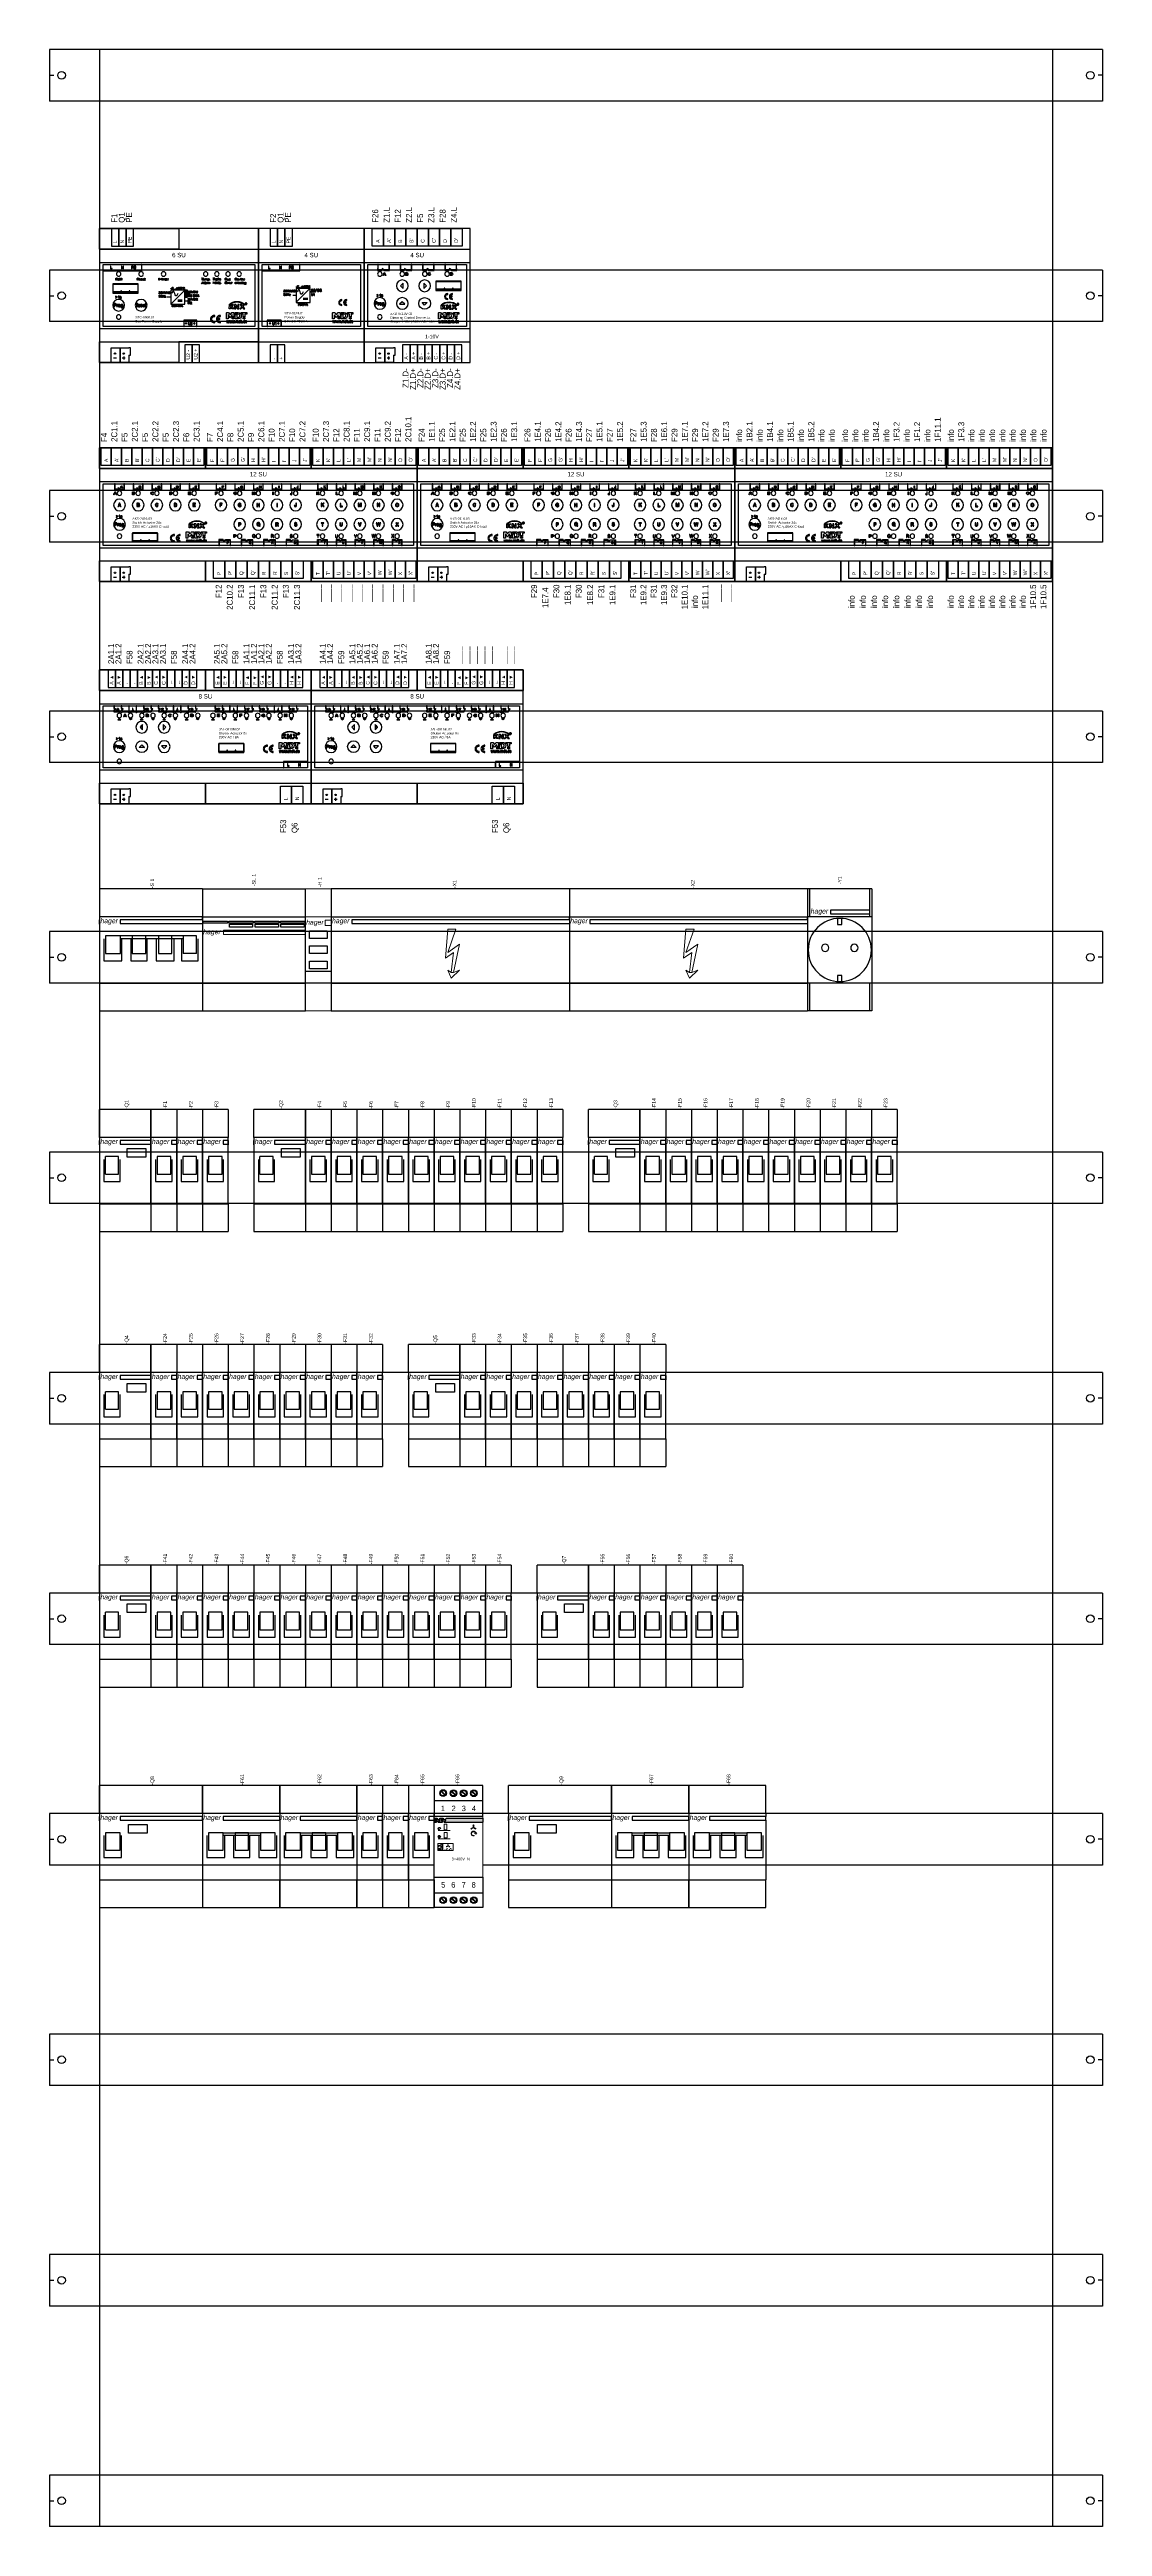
# Model space of a CAD drawing. Header units: millimetres. Extents: x 2151 to 5908, y -441 to 3322.
# Drawn here: x 3168 to 3884, y 563 to 2248 of the extents above; entities that cross this region are included whole.
import ezdxf
from ezdxf.enums import TextEntityAlignment as Align

# ---------------------------------------------------------------- set-up
doc = ezdxf.new("R2010")
doc.units = ezdxf.units.MM
for name, color, linetype, lineweight in [('2DE_OBJ_Eti-Apparatus', 7, 'Continuous', 25), ('2DE_OBJ_Hager-Apparatus', 7, 'Continuous', 25), ('2DE_OBJ_Hager-Others', 7, 'Continuous', 25), ('2DE_TXTMARK', 7, 'Continuous', 9), ('2DE_TXTNUM', 7, 'Continuous', 9), ('2DE_TXTORD', 7, 'Continuous', 9), ('CP_DETAL', 33, 'Continuous', 9)]:
    doc.layers.add(name, color=color, linetype=linetype, lineweight=lineweight)
for name, color, linetype in [('Beschriftung', 7, 'Continuous'), ('CP_HIDDE_APPARATUS', 7, 'Continuous'), ('CP_WIPEOUT', 254, 'Continuous'), ('F&F_LOGO', 112, 'Continuous'), ('Gehäuse', 7, 'Continuous'), ('Klemmen', 7, 'Continuous')]:
    doc.layers.add(name, color=color, linetype=linetype)
doc.styles.add('ARIAL', font='arial.ttf')
doc.styles.add('CP_ATTR', font='ARIAL.TTF')
doc.styles.add('CP_ELATT', font='ARIAL.TTF')
doc.styles.add('CP_ELATT_IT', font='ARIAL.TTF', dxfattribs={"oblique": 15})
doc.styles.add('CP_SIGNAL', font='cp_simplex.shx')
doc.styles.add('CP_TXT', font='ARIAL.TTF')
doc.styles.get("Standard").update_dxf_attribs({"font": 'ARIAL.TTF'})
doc.styles.add('STYLE133', font='ariali.ttf')

# ---------------------------------------------------------------- blocks, each defined once
blk = doc.blocks.new('2de_eti_9_4352_5ex0yz5')
at = {"linetype": 'Continuous'}
for p, q in [((716, 35), (0, 35)), ((0, 35), (0, 0)), ((716, 35), (716, 0)), ((0, 17.5), (3, 17.5)), ((716, 17.5), (713, 17.5)), ((716, 0), (0, 0))]:
    blk.add_line(p, q, dxfattribs=at)
for centre in [(8.2, 17.5), (707.8, 17.5)]:
    blk.add_circle(centre, 2.6, dxfattribs=at)
at = {"linetype": 'ByBlock', "style": 'CP_ATTR', "flags": 9}
for tag in ['EL-STATUS', 'FUNCTION', 'ARTICLE-2', 'ARTICLE-1', 'WEIGHT', 'IP', 'CURRENT', 'LINK', 'OTHER', 'CHARACTER', 'POWER', 'VOLTAGE', 'PRODUCER', 'ORDER-NO', 'PRODUCT-TYPE', 'ARTICLE', 'GROUP', 'NUMBER', 'NAME']:
    blk.add_attdef(tag, text='', height=0.00005, dxfattribs=at).set_placement((0, 5), align=Align.MIDDLE_LEFT)
blk = doc.blocks.new('Gehäuse_12_TE1')
at = {"layer": 'Gehäuse'}
for p, q in [((0, 77), (216, 77)), ((0, 68), (216, 68)), ((0, 23), (216, 23)), ((0, 14), (216, 14))]:
    blk.add_line(p, q, dxfattribs=at)
for points in [[(0, 0), (216, 0), (216, 91), (0, 91)], [(0, 91), (72, 91), (72, 77), (0, 77)], [(72, 91), (144, 91), (144, 77), (72, 77)], [(144, 91), (216, 91), (216, 77), (144, 77)], [(2.5, 66.5), (213.5, 66.5), (213.5, 24.5), (2.5, 24.5)], [(0, 14), (72, 14), (72, 0), (0, 0)], [(72, 14), (144, 14), (144, 0), (72, 0)], [(144, 14), (216, 14), (216, 0), (144, 0)]]:
    blk.add_lwpolyline(points, close=True, dxfattribs=at)
at = {"layer": 'Gehäuse', "insert": (108, 73), "char_height": 3, "attachment_point": 5}
blk.add_mtext_dynamic_manual_height_columns('12 SU', width=11.125, gutter_width=25.4, heights=[0], dxfattribs=at)
blk = doc.blocks.new('*U99')
at = {"layer": 'Klemmen'}
for p, q in [((1.5, 3), (3.5, 3)), ((7.5, 3), (9.5, 3)), ((8.5, 4), (8.5, 2))]:
    blk.add_line(p, q, dxfattribs=at)
blk.add_lwpolyline([(0, 10), (6, 10), (6, 0), (0, 0)], close=True, dxfattribs=at)
for points in [[(12, 5), (12, 0), (6, 0), (6, 10), (12, 10)], [(12, 5), (13, 5), (13, 10), (12, 10)]]:
    blk.add_lwpolyline(points, dxfattribs=at)
for centre in [(2.5, 6), (8.5, 6)]:
    blk.add_circle(centre, 0.5, dxfattribs=at)
blk = doc.blocks.new('*U101')
at = {"layer": 'Klemmen'}
for points in [[(-35, 0), (-28, 0), (-28, -12), (-35, -12)], [(-28, 0), (-21, 0), (-21, -12), (-28, -12)], [(-21, 0), (-14, 0), (-14, -12), (-21, -12)], [(-14, 0), (-7, 0), (-7, -12), (-14, -12)], [(-7, 0), (0, 0), (0, -12), (-7, -12)], [(0, 0), (7, 0), (7, -12), (0, -12)], [(7, 0), (14, 0), (14, -12), (7, -12)], [(14, 0), (21, 0), (21, -12), (14, -12)], [(21, 0), (28, 0), (28, -12), (21, -12)], [(28, 0), (35, 0), (35, -12), (28, -12)]]:
    blk.add_lwpolyline(points, close=True, dxfattribs=at)
at = {"layer": 'Klemmen', "style": 'ARIAL'}
for tag, p in [('1', (-30.2, -9.7)), ('2', (-23.2, -9.7)), ('3', (-16.2, -9.7)), ('4', (-9.2, -9.7)), ('5', (-2.2, -9.7)), ('6', (4.8, -9.7)), ('7', (11.8, -9.7)), ('8', (18.8, -9.7)), ('9', (25.8, -9.7)), ('10', (32.8, -9.7))]:
    blk.add_attdef(tag, p, '', height=2.5, rotation=90, dxfattribs=at)
blk = doc.blocks.new('*U104')
at = {"layer": 'Klemmen'}
for points in [[(-30.5, 0), (-22.9, 0), (-22.9, -12), (-30.5, -12)], [(-22.9, 0), (-15.2, 0), (-15.2, -12), (-22.9, -12)], [(-15.2, 0), (-7.6, 0), (-7.6, -12), (-15.2, -12)], [(-7.6, 0), (0, 0), (0, -12), (-7.6, -12)], [(0, 0), (7.6, 0), (7.6, -12), (0, -12)], [(7.6, 0), (15.2, 0), (15.2, -12), (7.6, -12)], [(15.2, 0), (22.9, 0), (22.9, -12), (15.2, -12)], [(22.9, 0), (30.5, 0), (30.5, -12), (22.9, -12)]]:
    blk.add_lwpolyline(points, close=True, dxfattribs=at)
at = {"layer": 'Klemmen', "style": 'ARIAL'}
for tag, p in [('1', (-25.5, -9.7)), ('2', (-17.9, -9.7)), ('3', (-10.3, -9.7)), ('4', (-2.6, -9.7)), ('5', (5, -9.7)), ('6', (12.6, -9.7)), ('7', (20.2, -9.7)), ('8', (27.8, -9.7))]:
    blk.add_attdef(tag, p, '', height=2.5, rotation=90, dxfattribs=at)
blk = doc.blocks.new('AKS-2416.03')
at = {"layer": 'Beschriftung'}
for points, knots in [([(13.5999, 56.1006), (15.8088, 56.1006), (17.6, 54.3093), (17.6, 52.1007), (17.6, 52.1007), (17.6, 49.8919), (15.8088, 48.1006), (13.5999, 48.1006), (13.5999, 48.1006), (11.3912, 48.1006), (9.6, 49.8919), (9.6, 52.1007), (9.6, 52.1007), (9.6, 54.3093), (11.3912, 56.1006), (13.5999, 56.1006)], [0, 0, 0, 0, 0.2, 0.2, 0.2, 0.20000001, 0.4, 0.4, 0.4, 0.40000001, 0.6, 0.6, 0.6, 0.60000001, 1, 1, 1, 1]), ([(9.7085, 59.0901), (9.7085, 59.0901), (10.0612, 59.0901), (10.0612, 59.0901), (10.0612, 59.0901), (10.0612, 59.0901), (10.2588, 59.6291), (10.2588, 59.6291), (10.2588, 59.6291), (10.2588, 59.6291), (11.0857, 59.6291), (11.0857, 59.6291), (11.0857, 59.6291), (11.0857, 59.6291), (11.2917, 59.0901), (11.2917, 59.0901), (11.2917, 59.0901), (11.2917, 59.0901), (11.6614, 59.0901), (11.6614, 59.0901), (11.6614, 59.0901), (11.6614, 59.0901), (10.8458, 61.1108), (10.8458, 61.1108), (10.8458, 61.1108), (10.8458, 61.1108), (10.4874, 61.1108), (10.4874, 61.1108), (10.4874, 61.1108), (10.4874, 61.1108), (9.7085, 59.0901), (9.7085, 59.0901)], [0, 0, 0, 0, 0.111111111, 0.111111111, 0.111111111, 0.111111121, 0.222222222, 0.222222222, 0.222222222, 0.222222232, 0.333333333, 0.333333333, 0.333333333, 0.333333343, 0.444444444, 0.444444444, 0.444444444, 0.444444454, 0.555555556, 0.555555556, 0.555555556, 0.555555566, 0.666666667, 0.666666667, 0.666666667, 0.666666677, 0.777777778, 0.777777778, 0.777777778, 0.777777788, 1, 1, 1, 1]), ([(10.2467, 66.5), (10.2467, 66.5), (10.5997, 66.5), (10.5997, 66.5), (10.5997, 66.5), (10.5997, 66.5), (10.5997, 62.8807), (10.5997, 62.8807), (10.5997, 62.8807), (10.5997, 62.8807), (12.5458, 62.8807), (12.5458, 62.8807), (12.5458, 62.8807), (12.5458, 62.8807), (12.5458, 62.5279), (12.5458, 62.5279), (12.5458, 62.5279), (12.5458, 62.5279), (10.2467, 62.5279), (10.2467, 62.5279), (10.2467, 62.5279), (10.2467, 62.5279), (10.2467, 66.5), (10.2467, 66.5)], [0, 0, 0, 0, 0.142857143, 0.142857143, 0.142857143, 0.142857153, 0.285714286, 0.285714286, 0.285714286, 0.285714296, 0.428571429, 0.428571429, 0.428571429, 0.428571439, 0.571428571, 0.571428571, 0.571428571, 0.571428581, 0.714285714, 0.714285714, 0.714285714, 0.714285724, 1, 1, 1, 1]), ([(10.5523, 60.4363), (10.6031, 60.5717), (10.6257, 60.6366), (10.6567, 60.7777), (10.6567, 60.7777), (10.6567, 60.7777), (10.6624, 60.7777), (10.6624, 60.7777), (10.6624, 60.7777), (10.7047, 60.6423), (10.747, 60.5237), (10.7922, 60.4052), (10.7922, 60.4052), (10.7922, 60.4052), (10.9785, 59.9057), (10.9785, 59.9057), (10.9785, 59.9057), (10.9785, 59.9057), (10.3576, 59.9057), (10.3576, 59.9057), (10.3576, 59.9057), (10.3576, 59.9057), (10.5523, 60.4363), (10.5523, 60.4363)], [0, 0, 0, 0, 0.142857143, 0.142857143, 0.142857143, 0.142857153, 0.285714286, 0.285714286, 0.285714286, 0.285714296, 0.428571429, 0.428571429, 0.428571429, 0.428571439, 0.571428571, 0.571428571, 0.571428571, 0.571428581, 0.714285714, 0.714285714, 0.714285714, 0.714285724, 1, 1, 1, 1]), ([(13.6, 61.6505), (14.4558, 61.6505), (15.15, 60.9564), (15.15, 60.1005), (15.15, 60.1005), (15.15, 59.2446), (14.4558, 58.5505), (13.6, 58.5505), (13.6, 58.5505), (12.7442, 58.5505), (12.05, 59.2446), (12.05, 60.1005), (12.05, 60.1005), (12.05, 60.9564), (12.7442, 61.6505), (13.6, 61.6505)], [0, 0, 0, 0, 0.2, 0.2, 0.2, 0.20000001, 0.4, 0.4, 0.4, 0.40000001, 0.6, 0.6, 0.6, 0.60000001, 1, 1, 1, 1]), ([(14.7403, 50.9642), (14.7403, 50.9642), (14.2408, 50.9642), (14.2408, 50.9642), (14.2408, 50.9642), (14.2408, 50.9642), (14.0423, 51.4807), (14.0423, 51.4807), (14.0423, 51.4807), (14.0423, 51.4807), (13.1338, 51.4807), (13.1338, 51.4807), (13.1338, 51.4807), (13.1338, 51.4807), (12.9464, 50.9642), (12.9464, 50.9642), (12.9464, 50.9642), (12.9464, 50.9642), (12.4596, 50.9642), (12.4596, 50.9642), (12.4596, 50.9642), (12.4596, 50.9642), (13.3449, 53.237), (13.3449, 53.237), (13.3449, 53.237), (13.3449, 53.237), (13.8301, 53.237), (13.8301, 53.237), (13.8301, 53.237), (13.8301, 53.237), (14.7403, 50.9642), (14.7403, 50.9642)], [0, 0, 0, 0, 0.111111111, 0.111111111, 0.111111111, 0.111111121, 0.222222222, 0.222222222, 0.222222222, 0.222222232, 0.333333333, 0.333333333, 0.333333333, 0.333333343, 0.444444444, 0.444444444, 0.444444444, 0.444444454, 0.555555556, 0.555555556, 0.555555556, 0.555555566, 0.666666667, 0.666666667, 0.666666667, 0.666666677, 0.777777778, 0.777777778, 0.777777778, 0.777777788, 1, 1, 1, 1]), ([(16.5967, 66.5), (16.5967, 66.5), (16.9497, 66.5), (16.9497, 66.5), (16.9497, 66.5), (16.9497, 66.5), (16.9497, 62.5463), (16.9497, 62.5463), (16.9497, 62.5463), (16.9497, 62.5463), (13.822, 62.5463), (13.822, 62.5463), (13.822, 62.5463), (13.822, 62.5463), (12.5546, 63.541), (12.5546, 63.541), (12.5546, 63.541), (12.5546, 63.541), (12.7724, 63.818), (12.7724, 63.818), (12.7724, 63.818), (12.7724, 63.818), (13.9432, 62.8991), (13.9432, 62.8991), (13.9432, 62.8991), (13.9432, 62.8991), (16.5967, 62.8991), (16.5967, 62.8991), (16.5967, 62.8991), (16.5967, 62.8991), (16.5967, 66.5), (16.5967, 66.5)], [0, 0, 0, 0, 0.111111111, 0.111111111, 0.111111111, 0.111111121, 0.222222222, 0.222222222, 0.222222222, 0.222222232, 0.333333333, 0.333333333, 0.333333333, 0.333333343, 0.444444444, 0.444444444, 0.444444444, 0.444444454, 0.555555556, 0.555555556, 0.555555556, 0.555555566, 0.666666667, 0.666666667, 0.666666667, 0.666666677, 0.777777778, 0.777777778, 0.777777778, 0.777777788, 1, 1, 1, 1]), ([(13.8952, 51.8633), (13.8952, 51.8633), (13.582, 52.7067), (13.582, 52.7067), (13.582, 52.7067), (13.582, 52.7067), (13.275, 51.8633), (13.275, 51.8633), (13.275, 51.8633), (13.275, 51.8633), (13.8952, 51.8633), (13.8952, 51.8633)], [0, 0, 0, 0, 0.25, 0.25, 0.25, 0.25000001, 0.5, 0.5, 0.5, 0.50000001, 1, 1, 1, 1]), ([(14.1706, 63.6564), (14.1706, 63.6564), (14.4351, 63.6564), (14.4351, 63.6564), (14.4351, 63.6564), (14.4351, 63.6564), (14.5833, 64.0606), (14.5833, 64.0606), (14.5833, 64.0606), (14.5833, 64.0606), (15.2035, 64.0606), (15.2035, 64.0606), (15.2035, 64.0606), (15.2035, 64.0606), (15.358, 63.6564), (15.358, 63.6564), (15.358, 63.6564), (15.358, 63.6564), (15.6353, 63.6564), (15.6353, 63.6564), (15.6353, 63.6564), (15.6353, 63.6564), (15.0236, 65.1719), (15.0236, 65.1719), (15.0236, 65.1719), (15.0236, 65.1719), (14.7547, 65.1719), (14.7547, 65.1719), (14.7547, 65.1719), (14.7547, 65.1719), (14.1706, 63.6564), (14.1706, 63.6564)], [0, 0, 0, 0, 0.111111111, 0.111111111, 0.111111111, 0.111111121, 0.222222222, 0.222222222, 0.222222222, 0.222222232, 0.333333333, 0.333333333, 0.333333333, 0.333333343, 0.444444444, 0.444444444, 0.444444444, 0.444444454, 0.555555556, 0.555555556, 0.555555556, 0.555555566, 0.666666667, 0.666666667, 0.666666667, 0.666666677, 0.777777778, 0.777777778, 0.777777778, 0.777777788, 1, 1, 1, 1]), ([(14.8034, 64.666), (14.8415, 64.7676), (14.8585, 64.8163), (14.8818, 64.9221), (14.8818, 64.9221), (14.8818, 64.9221), (14.886, 64.9221), (14.886, 64.9221), (14.886, 64.9221), (14.9177, 64.8205), (14.9495, 64.7316), (14.9834, 64.6427), (14.9834, 64.6427), (14.9834, 64.6427), (15.1231, 64.2681), (15.1231, 64.2681), (15.1231, 64.2681), (15.1231, 64.2681), (14.6574, 64.2681), (14.6574, 64.2681), (14.6574, 64.2681), (14.6574, 64.2681), (14.8034, 64.666), (14.8034, 64.666)], [0, 0, 0, 0, 0.142857143, 0.142857143, 0.142857143, 0.142857153, 0.285714286, 0.285714286, 0.285714286, 0.285714296, 0.428571429, 0.428571429, 0.428571429, 0.428571439, 0.571428571, 0.571428571, 0.571428571, 0.571428581, 0.714285714, 0.714285714, 0.714285714, 0.714285724, 1, 1, 1, 1]), ([(26.2999, 56.1006), (28.5088, 56.1006), (30.3, 54.3093), (30.3, 52.1007), (30.3, 52.1007), (30.3, 49.8919), (28.5088, 48.1006), (26.2999, 48.1006), (26.2999, 48.1006), (24.0912, 48.1006), (22.3, 49.8919), (22.3, 52.1007), (22.3, 52.1007), (22.3, 54.3093), (24.0912, 56.1006), (26.2999, 56.1006)], [0, 0, 0, 0, 0.2, 0.2, 0.2, 0.20000001, 0.4, 0.4, 0.4, 0.40000001, 0.6, 0.6, 0.6, 0.60000001, 1, 1, 1, 1]), ([(22.384, 59.0901), (22.384, 59.0901), (23.1149, 59.0901), (23.1149, 59.0901), (23.1149, 59.0901), (23.2222, 59.0901), (23.5044, 59.0901), (23.6568, 59.155), (23.6568, 59.155), (23.8487, 59.2368), (23.987, 59.4344), (23.987, 59.6743), (23.987, 59.6743), (23.987, 59.79), (23.9503, 60.0637), (23.606, 60.1653), (23.606, 60.1653), (23.8882, 60.3008), (23.8882, 60.5576), (23.8882, 60.5971), (23.8882, 60.5971), (23.8882, 60.7721), (23.7923, 60.9386), (23.6399, 61.0233), (23.6399, 61.0233), (23.5411, 61.0797), (23.4226, 61.1108), (23.1629, 61.1108), (23.1629, 61.1108), (23.1629, 61.1108), (22.384, 61.1108), (22.384, 61.1108), (22.384, 61.1108), (22.384, 61.1108), (22.384, 59.0901), (22.384, 59.0901)], [0, 0, 0, 0, 0.1, 0.1, 0.1, 0.10000001, 0.2, 0.2, 0.2, 0.20000001, 0.3, 0.3, 0.3, 0.30000001, 0.4, 0.4, 0.4, 0.40000001, 0.5, 0.5, 0.5, 0.50000001, 0.6, 0.6, 0.6, 0.60000001, 0.7, 0.7, 0.7, 0.70000001, 0.8, 0.8, 0.8, 0.80000001, 1, 1, 1, 1]), ([(22.717, 60.8257), (22.717, 60.8257), (23.0416, 60.8257), (23.0416, 60.8257), (23.0416, 60.8257), (23.2645, 60.8257), (23.4113, 60.8257), (23.4846, 60.7523), (23.4846, 60.7523), (23.5383, 60.6987), (23.5637, 60.6253), (23.5637, 60.5548), (23.5637, 60.5548), (23.5637, 60.2839), (23.2984, 60.2839), (23.0754, 60.2839), (23.0754, 60.2839), (23.0754, 60.2839), (22.717, 60.2839), (22.717, 60.2839), (22.717, 60.2839), (22.717, 60.2839), (22.717, 60.8257), (22.717, 60.8257)], [0, 0, 0, 0, 0.142857143, 0.142857143, 0.142857143, 0.142857153, 0.285714286, 0.285714286, 0.285714286, 0.285714296, 0.428571429, 0.428571429, 0.428571429, 0.428571439, 0.571428571, 0.571428571, 0.571428571, 0.571428581, 0.714285714, 0.714285714, 0.714285714, 0.714285724, 1, 1, 1, 1]), ([(22.717, 59.9988), (22.717, 59.9988), (23.1178, 59.9988), (23.1178, 59.9988), (23.1178, 59.9988), (23.3238, 59.9988), (23.6427, 59.9988), (23.6427, 59.6856), (23.6427, 59.6856), (23.6427, 59.3751), (23.3464, 59.3751), (23.1601, 59.3751), (23.1601, 59.3751), (23.1601, 59.3751), (22.717, 59.3751), (22.717, 59.3751), (22.717, 59.3751), (22.717, 59.3751), (22.717, 59.9988), (22.717, 59.9988)], [0, 0, 0, 0, 0.166666667, 0.166666667, 0.166666667, 0.166666677, 0.333333333, 0.333333333, 0.333333333, 0.333333343, 0.5, 0.5, 0.5, 0.50000001, 0.666666667, 0.666666667, 0.666666667, 0.666666677, 1, 1, 1, 1]), ([(22.9412, 66.5), (22.9412, 66.5), (23.2942, 66.5), (23.2942, 66.5), (23.2942, 66.5), (23.2942, 66.5), (23.2942, 62.8807), (23.2942, 62.8807), (23.2942, 62.8807), (23.2942, 62.8807), (25.2403, 62.8807), (25.2403, 62.8807), (25.2403, 62.8807), (25.2403, 62.8807), (25.2403, 62.5279), (25.2403, 62.5279), (25.2403, 62.5279), (25.2403, 62.5279), (22.9412, 62.5279), (22.9412, 62.5279), (22.9412, 62.5279), (22.9412, 62.5279), (22.9412, 66.5), (22.9412, 66.5)], [0, 0, 0, 0, 0.142857143, 0.142857143, 0.142857143, 0.142857153, 0.285714286, 0.285714286, 0.285714286, 0.285714296, 0.428571429, 0.428571429, 0.428571429, 0.428571439, 0.571428571, 0.571428571, 0.571428571, 0.571428581, 0.714285714, 0.714285714, 0.714285714, 0.714285724, 1, 1, 1, 1]), ([(26.3, 61.6505), (27.1558, 61.6505), (27.85, 60.9564), (27.85, 60.1005), (27.85, 60.1005), (27.85, 59.2446), (27.1558, 58.5505), (26.3, 58.5505), (26.3, 58.5505), (25.4442, 58.5505), (24.75, 59.2446), (24.75, 60.1005), (24.75, 60.1005), (24.75, 60.9564), (25.4442, 61.6505), (26.3, 61.6505)], [0, 0, 0, 0, 0.2, 0.2, 0.2, 0.20000001, 0.4, 0.4, 0.4, 0.40000001, 0.6, 0.6, 0.6, 0.60000001, 1, 1, 1, 1]), ([(29.2912, 66.5), (29.2912, 66.5), (29.6442, 66.5), (29.6442, 66.5), (29.6442, 66.5), (29.6442, 66.5), (29.6442, 62.5463), (29.6442, 62.5463), (29.6442, 62.5463), (29.6442, 62.5463), (26.5165, 62.5463), (26.5165, 62.5463), (26.5165, 62.5463), (26.5165, 62.5463), (25.2491, 63.541), (25.2491, 63.541), (25.2491, 63.541), (25.2491, 63.541), (25.4669, 63.818), (25.4669, 63.818), (25.4669, 63.818), (25.4669, 63.818), (26.6377, 62.8991), (26.6377, 62.8991), (26.6377, 62.8991), (26.6377, 62.8991), (29.2912, 62.8991), (29.2912, 62.8991), (29.2912, 62.8991), (29.2912, 62.8991), (29.2912, 66.5), (29.2912, 66.5)], [0, 0, 0, 0, 0.111111111, 0.111111111, 0.111111111, 0.111111121, 0.222222222, 0.222222222, 0.222222222, 0.222222232, 0.333333333, 0.333333333, 0.333333333, 0.333333343, 0.444444444, 0.444444444, 0.444444444, 0.444444454, 0.555555556, 0.555555556, 0.555555556, 0.555555566, 0.666666667, 0.666666667, 0.666666667, 0.666666677, 0.777777778, 0.777777778, 0.777777778, 0.777777788, 1, 1, 1, 1]), ([(25.448, 53.237), (25.448, 53.237), (26.3566, 53.237), (26.3566, 53.237), (26.3566, 53.237), (26.5365, 53.237), (26.6709, 53.2296), (26.7593, 53.2142), (26.7593, 53.2142), (26.8477, 53.1994), (26.9265, 53.1682), (26.9963, 53.1206), (26.9963, 53.1206), (27.0662, 53.0729), (27.1239, 53.01), (27.1704, 52.9306), (27.1704, 52.9306), (27.217, 52.8517), (27.2403, 52.7628), (27.2403, 52.6649), (27.2403, 52.6649), (27.2403, 52.5586), (27.2117, 52.4607), (27.1546, 52.3718), (27.1546, 52.3718), (27.0969, 52.2829), (27.0191, 52.2162), (26.9212, 52.1718), (26.9212, 52.1718), (27.0593, 52.1315), (27.1662, 52.0628), (27.2403, 51.9659), (27.2403, 51.9659), (27.3149, 51.8685), (27.3519, 51.7542), (27.3519, 51.623), (27.3519, 51.623), (27.3519, 51.5198), (27.3281, 51.4193), (27.28, 51.3214), (27.28, 51.3214), (27.2318, 51.224), (27.1662, 51.1457), (27.0831, 51.0875), (27.0831, 51.0875), (27.0001, 51.0293), (26.8974, 50.9933), (26.7752, 50.9795), (26.7752, 50.9795), (26.699, 50.9716), (26.5143, 50.9663), (26.2216, 50.9642), (26.2216, 50.9642), (26.2216, 50.9642), (25.448, 50.9642), (25.448, 50.9642), (25.448, 50.9642), (25.448, 50.9642), (25.448, 53.237), (25.448, 53.237)], [0, 0, 0, 0, 0.0625, 0.0625, 0.0625, 0.06250001, 0.125, 0.125, 0.125, 0.12500001, 0.1875, 0.1875, 0.1875, 0.18750001, 0.25, 0.25, 0.25, 0.25000001, 0.3125, 0.3125, 0.3125, 0.31250001, 0.375, 0.375, 0.375, 0.37500001, 0.4375, 0.4375, 0.4375, 0.43750001, 0.5, 0.5, 0.5, 0.50000001, 0.5625, 0.5625, 0.5625, 0.56250001, 0.625, 0.625, 0.625, 0.62500001, 0.6875, 0.6875, 0.6875, 0.68750001, 0.75, 0.75, 0.75, 0.75000001, 0.8125, 0.8125, 0.8125, 0.81250001, 0.875, 0.875, 0.875, 0.87500001, 1, 1, 1, 1]), ([(25.9073, 52.8586), (25.9073, 52.8586), (25.9073, 52.3332), (25.9073, 52.3332), (25.9073, 52.3332), (25.9073, 52.3332), (26.2079, 52.3332), (26.2079, 52.3332), (26.2079, 52.3332), (26.3867, 52.3332), (26.4979, 52.3358), (26.5413, 52.3411), (26.5413, 52.3411), (26.6196, 52.3501), (26.6815, 52.3771), (26.7265, 52.4221), (26.7265, 52.4221), (26.7715, 52.467), (26.7937, 52.5263), (26.7937, 52.5999), (26.7937, 52.5999), (26.7937, 52.6702), (26.7746, 52.7274), (26.736, 52.7713), (26.736, 52.7713), (26.6968, 52.8152), (26.6392, 52.8417), (26.563, 52.8507), (26.563, 52.8507), (26.5175, 52.856), (26.3867, 52.8586), (26.1708, 52.8586), (26.1708, 52.8586), (26.1708, 52.8586), (25.9073, 52.8586), (25.9073, 52.8586)], [0, 0, 0, 0, 0.1, 0.1, 0.1, 0.10000001, 0.2, 0.2, 0.2, 0.20000001, 0.3, 0.3, 0.3, 0.30000001, 0.4, 0.4, 0.4, 0.40000001, 0.5, 0.5, 0.5, 0.50000001, 0.6, 0.6, 0.6, 0.60000001, 0.7, 0.7, 0.7, 0.70000001, 0.8, 0.8, 0.8, 0.80000001, 1, 1, 1, 1]), ([(25.9073, 51.9548), (25.9073, 51.9548), (25.9073, 51.3473), (25.9073, 51.3473), (25.9073, 51.3473), (25.9073, 51.3473), (26.3317, 51.3473), (26.3317, 51.3473), (26.3317, 51.3473), (26.4973, 51.3473), (26.6021, 51.3516), (26.6466, 51.3611), (26.6466, 51.3611), (26.7148, 51.3732), (26.7704, 51.4039), (26.8133, 51.4516), (26.8133, 51.4516), (26.8561, 51.4997), (26.8778, 51.5643), (26.8778, 51.6447), (26.8778, 51.6447), (26.8778, 51.713), (26.8609, 51.7707), (26.8281, 51.8183), (26.8281, 51.8183), (26.7947, 51.8659), (26.7471, 51.9008), (26.6847, 51.9225), (26.6847, 51.9225), (26.6222, 51.9442), (26.4862, 51.9548), (26.2777, 51.9548), (26.2777, 51.9548), (26.2777, 51.9548), (25.9073, 51.9548), (25.9073, 51.9548)], [0, 0, 0, 0, 0.1, 0.1, 0.1, 0.10000001, 0.2, 0.2, 0.2, 0.20000001, 0.3, 0.3, 0.3, 0.30000001, 0.4, 0.4, 0.4, 0.40000001, 0.5, 0.5, 0.5, 0.50000001, 0.6, 0.6, 0.6, 0.60000001, 0.7, 0.7, 0.7, 0.70000001, 0.8, 0.8, 0.8, 0.80000001, 1, 1, 1, 1]), ([(26.9929, 63.6564), (26.9929, 63.6564), (27.5411, 63.6564), (27.5411, 63.6564), (27.5411, 63.6564), (27.6215, 63.6564), (27.8332, 63.6564), (27.9475, 63.705), (27.9475, 63.705), (28.0914, 63.7664), (28.1952, 63.9146), (28.1952, 64.0945), (28.1952, 64.0945), (28.1952, 64.1813), (28.1676, 64.3866), (27.9094, 64.4628), (27.9094, 64.4628), (28.1211, 64.5644), (28.1211, 64.757), (28.1211, 64.7867), (28.1211, 64.7867), (28.1211, 64.9179), (28.0491, 65.0428), (27.9348, 65.1063), (27.9348, 65.1063), (27.8607, 65.1486), (27.7718, 65.1719), (27.5771, 65.1719), (27.5771, 65.1719), (27.5771, 65.1719), (26.9929, 65.1719), (26.9929, 65.1719), (26.9929, 65.1719), (26.9929, 65.1719), (26.9929, 63.6564), (26.9929, 63.6564)], [0, 0, 0, 0, 0.1, 0.1, 0.1, 0.10000001, 0.2, 0.2, 0.2, 0.20000001, 0.3, 0.3, 0.3, 0.30000001, 0.4, 0.4, 0.4, 0.40000001, 0.5, 0.5, 0.5, 0.50000001, 0.6, 0.6, 0.6, 0.60000001, 0.7, 0.7, 0.7, 0.70000001, 0.8, 0.8, 0.8, 0.80000001, 1, 1, 1, 1]), ([(27.2426, 64.9581), (27.2426, 64.9581), (27.4861, 64.9581), (27.4861, 64.9581), (27.4861, 64.9581), (27.6533, 64.9581), (27.7633, 64.9581), (27.8184, 64.9031), (27.8184, 64.9031), (27.8586, 64.8629), (27.8776, 64.8078), (27.8776, 64.7549), (27.8776, 64.7549), (27.8776, 64.5517), (27.6787, 64.5517), (27.5115, 64.5517), (27.5115, 64.5517), (27.5115, 64.5517), (27.2426, 64.5517), (27.2426, 64.5517), (27.2426, 64.5517), (27.2426, 64.5517), (27.2426, 64.9581), (27.2426, 64.9581)], [0, 0, 0, 0, 0.142857143, 0.142857143, 0.142857143, 0.142857153, 0.285714286, 0.285714286, 0.285714286, 0.285714296, 0.428571429, 0.428571429, 0.428571429, 0.428571439, 0.571428571, 0.571428571, 0.571428571, 0.571428581, 0.714285714, 0.714285714, 0.714285714, 0.714285724, 1, 1, 1, 1]), ([(27.2426, 64.3379), (27.2426, 64.3379), (27.5432, 64.3379), (27.5432, 64.3379), (27.5432, 64.3379), (27.6977, 64.3379), (27.9369, 64.3379), (27.9369, 64.103), (27.9369, 64.103), (27.9369, 63.8701), (27.7147, 63.8701), (27.575, 63.8701), (27.575, 63.8701), (27.575, 63.8701), (27.2426, 63.8701), (27.2426, 63.8701), (27.2426, 63.8701), (27.2426, 63.8701), (27.2426, 64.3379), (27.2426, 64.3379)], [0, 0, 0, 0, 0.166666667, 0.166666667, 0.166666667, 0.166666677, 0.333333333, 0.333333333, 0.333333333, 0.333333343, 0.5, 0.5, 0.5, 0.50000001, 0.666666667, 0.666666667, 0.666666667, 0.666666677, 1, 1, 1, 1]), ([(36.7519, 60.5551), (36.6841, 60.7809), (36.5007, 61.1449), (35.9475, 61.1449), (35.9475, 61.1449), (35.3888, 61.1449), (34.9993, 60.7583), (34.9993, 60.1035), (34.9993, 60.1035), (34.9993, 59.5447), (35.2815, 59.056), (35.9334, 59.056), (35.9334, 59.056), (36.0717, 59.056), (36.385, 59.0871), (36.5854, 59.3331), (36.5854, 59.3331), (36.7067, 59.4798), (36.7519, 59.6435), (36.7716, 59.7197), (36.7716, 59.7197), (36.7716, 59.7197), (36.4443, 59.8157), (36.4443, 59.8157), (36.4443, 59.8157), (36.3935, 59.5871), (36.2552, 59.3415), (35.9221, 59.3415), (35.9221, 59.3415), (35.7048, 59.3415), (35.5383, 59.4488), (35.448, 59.6012), (35.448, 59.6012), (35.3577, 59.7592), (35.3436, 59.9935), (35.3436, 60.1092), (35.3436, 60.1092), (35.3436, 60.3829), (35.4198, 60.8599), (35.9334, 60.8599), (35.9334, 60.8599), (36.1987, 60.8599), (36.3511, 60.7131), (36.4217, 60.4761), (36.4217, 60.4761), (36.4217, 60.4761), (36.7519, 60.5551), (36.7519, 60.5551)], [0, 0, 0, 0, 0.076923077, 0.076923077, 0.076923077, 0.076923087, 0.153846154, 0.153846154, 0.153846154, 0.153846164, 0.230769231, 0.230769231, 0.230769231, 0.230769241, 0.307692308, 0.307692308, 0.307692308, 0.307692318, 0.384615385, 0.384615385, 0.384615385, 0.384615395, 0.461538462, 0.461538462, 0.461538462, 0.461538472, 0.538461538, 0.538461538, 0.538461538, 0.538461548, 0.615384615, 0.615384615, 0.615384615, 0.615384625, 0.692307692, 0.692307692, 0.692307692, 0.692307702, 0.769230769, 0.769230769, 0.769230769, 0.769230779, 0.846153846, 0.846153846, 0.846153846, 0.846153856, 1, 1, 1, 1]), ([(38.9999, 56.1006), (41.2088, 56.1006), (43, 54.3093), (43, 52.1007), (43, 52.1007), (43, 49.8919), (41.2088, 48.1006), (38.9999, 48.1006), (38.9999, 48.1006), (36.7912, 48.1006), (35, 49.8919), (35, 52.1007), (35, 52.1007), (35, 54.3093), (36.7912, 56.1006), (38.9999, 56.1006)], [0, 0, 0, 0, 0.2, 0.2, 0.2, 0.20000001, 0.4, 0.4, 0.4, 0.40000001, 0.6, 0.6, 0.6, 0.60000001, 1, 1, 1, 1]), ([(35.6414, 66.5), (35.6414, 66.5), (35.9944, 66.5), (35.9944, 66.5), (35.9944, 66.5), (35.9944, 66.5), (35.9944, 62.8807), (35.9944, 62.8807), (35.9944, 62.8807), (35.9944, 62.8807), (37.9405, 62.8807), (37.9405, 62.8807), (37.9405, 62.8807), (37.9405, 62.8807), (37.9405, 62.5279), (37.9405, 62.5279), (37.9405, 62.5279), (37.9405, 62.5279), (35.6414, 62.5279), (35.6414, 62.5279), (35.6414, 62.5279), (35.6414, 62.5279), (35.6414, 66.5), (35.6414, 66.5)], [0, 0, 0, 0, 0.142857143, 0.142857143, 0.142857143, 0.142857153, 0.285714286, 0.285714286, 0.285714286, 0.285714296, 0.428571429, 0.428571429, 0.428571429, 0.428571439, 0.571428571, 0.571428571, 0.571428571, 0.571428581, 0.714285714, 0.714285714, 0.714285714, 0.714285724, 1, 1, 1, 1]), ([(39, 61.6505), (39.8558, 61.6505), (40.55, 60.9564), (40.55, 60.1005), (40.55, 60.1005), (40.55, 59.2446), (39.8558, 58.5505), (39, 58.5505), (39, 58.5505), (38.1442, 58.5505), (37.45, 59.2446), (37.45, 60.1005), (37.45, 60.1005), (37.45, 60.9564), (38.1442, 61.6505), (39, 61.6505)], [0, 0, 0, 0, 0.2, 0.2, 0.2, 0.20000001, 0.4, 0.4, 0.4, 0.40000001, 0.6, 0.6, 0.6, 0.60000001, 1, 1, 1, 1]), ([(39.4453, 51.7998), (39.4453, 51.7998), (39.8898, 51.659), (39.8898, 51.659), (39.8898, 51.659), (39.8215, 51.4108), (39.7083, 51.2267), (39.5495, 51.106), (39.5495, 51.106), (39.3913, 50.9859), (39.1897, 50.9256), (38.9458, 50.9256), (38.9458, 50.9256), (38.6441, 50.9256), (38.396, 51.0288), (38.2018, 51.2346), (38.2018, 51.2346), (38.0076, 51.441), (37.9102, 51.723), (37.9102, 52.0802), (37.9102, 52.0802), (37.9102, 52.4586), (38.0081, 52.7523), (38.2033, 52.9618), (38.2033, 52.9618), (38.3986, 53.1708), (38.6553, 53.2756), (38.9738, 53.2756), (38.9738, 53.2756), (39.2516, 53.2756), (39.4776, 53.1936), (39.6511, 53.029), (39.6511, 53.029), (39.7549, 52.9322), (39.8321, 52.7925), (39.884, 52.6104), (39.884, 52.6104), (39.884, 52.6104), (39.4294, 52.502), (39.4294, 52.502), (39.4294, 52.502), (39.403, 52.62), (39.3469, 52.7131), (39.2611, 52.7814), (39.2611, 52.7814), (39.176, 52.8496), (39.0722, 52.8835), (38.9505, 52.8835), (38.9505, 52.8835), (38.7823, 52.8835), (38.6452, 52.8232), (38.5404, 52.702), (38.5404, 52.702), (38.4356, 52.5813), (38.3833, 52.3855), (38.3833, 52.1146), (38.3833, 52.1146), (38.3833, 51.8273), (38.4346, 51.6225), (38.5383, 51.5008), (38.5383, 51.5008), (38.6415, 51.3785), (38.7759, 51.3177), (38.941, 51.3177), (38.941, 51.3177), (39.0632, 51.3177), (39.168, 51.3563), (39.2559, 51.4341), (39.2559, 51.4341), (39.3437, 51.5114), (39.4067, 51.6336), (39.4453, 51.7998)], [0, 0, 0, 0, 0.052631579, 0.052631579, 0.052631579, 0.052631589, 0.105263158, 0.105263158, 0.105263158, 0.105263168, 0.157894737, 0.157894737, 0.157894737, 0.157894747, 0.210526316, 0.210526316, 0.210526316, 0.210526326, 0.263157895, 0.263157895, 0.263157895, 0.263157905, 0.315789474, 0.315789474, 0.315789474, 0.315789484, 0.368421053, 0.368421053, 0.368421053, 0.368421063, 0.421052632, 0.421052632, 0.421052632, 0.421052642, 0.473684211, 0.473684211, 0.473684211, 0.473684221, 0.526315789, 0.526315789, 0.526315789, 0.526315799, 0.578947368, 0.578947368, 0.578947368, 0.578947378, 0.631578947, 0.631578947, 0.631578947, 0.631578957, 0.684210526, 0.684210526, 0.684210526, 0.684210536, 0.736842105, 0.736842105, 0.736842105, 0.736842115, 0.789473684, 0.789473684, 0.789473684, 0.789473694, 0.842105263, 0.842105263, 0.842105263, 0.842105273, 0.894736842, 0.894736842, 0.894736842, 0.894736852, 1, 1, 1, 1]), ([(41.9914, 66.5), (41.9914, 66.5), (42.3444, 66.5), (42.3444, 66.5), (42.3444, 66.5), (42.3444, 66.5), (42.3444, 62.5463), (42.3444, 62.5463), (42.3444, 62.5463), (42.3444, 62.5463), (39.2167, 62.5463), (39.2167, 62.5463), (39.2167, 62.5463), (39.2167, 62.5463), (37.9493, 63.541), (37.9493, 63.541), (37.9493, 63.541), (37.9493, 63.541), (38.1671, 63.818), (38.1671, 63.818), (38.1671, 63.818), (38.1671, 63.818), (39.3379, 62.8991), (39.3379, 62.8991), (39.3379, 62.8991), (39.3379, 62.8991), (41.9914, 62.8991), (41.9914, 62.8991), (41.9914, 62.8991), (41.9914, 62.8991), (41.9914, 66.5), (41.9914, 66.5)], [0, 0, 0, 0, 0.111111111, 0.111111111, 0.111111111, 0.111111121, 0.222222222, 0.222222222, 0.222222222, 0.222222232, 0.333333333, 0.333333333, 0.333333333, 0.333333343, 0.444444444, 0.444444444, 0.444444444, 0.444444454, 0.555555556, 0.555555556, 0.555555556, 0.555555566, 0.666666667, 0.666666667, 0.666666667, 0.666666677, 0.777777778, 0.777777778, 0.777777778, 0.777777788, 1, 1, 1, 1]), ([(40.944, 64.7551), (40.8932, 64.9245), (40.7556, 65.1975), (40.3407, 65.1975), (40.3407, 65.1975), (39.9216, 65.1975), (39.6295, 64.9075), (39.6295, 64.4164), (39.6295, 64.4164), (39.6295, 63.9973), (39.8412, 63.6308), (40.3301, 63.6308), (40.3301, 63.6308), (40.4339, 63.6308), (40.6688, 63.6541), (40.8191, 63.8386), (40.8191, 63.8386), (40.9101, 63.9487), (40.944, 64.0714), (40.9588, 64.1286), (40.9588, 64.1286), (40.9588, 64.1286), (40.7133, 64.2005), (40.7133, 64.2005), (40.7133, 64.2005), (40.6752, 64.0291), (40.5714, 63.8449), (40.3217, 63.8449), (40.3217, 63.8449), (40.1587, 63.8449), (40.0338, 63.9254), (39.9661, 64.0397), (39.9661, 64.0397), (39.8983, 64.1582), (39.8878, 64.3339), (39.8878, 64.4207), (39.8878, 64.4207), (39.8878, 64.626), (39.9449, 64.9837), (40.3301, 64.9837), (40.3301, 64.9837), (40.5291, 64.9837), (40.6434, 64.8737), (40.6963, 64.6959), (40.6963, 64.6959), (40.6963, 64.6959), (40.944, 64.7551), (40.944, 64.7551)], [0, 0, 0, 0, 0.076923077, 0.076923077, 0.076923077, 0.076923087, 0.153846154, 0.153846154, 0.153846154, 0.153846164, 0.230769231, 0.230769231, 0.230769231, 0.230769241, 0.307692308, 0.307692308, 0.307692308, 0.307692318, 0.384615385, 0.384615385, 0.384615385, 0.384615395, 0.461538462, 0.461538462, 0.461538462, 0.461538472, 0.538461538, 0.538461538, 0.538461538, 0.538461548, 0.615384615, 0.615384615, 0.615384615, 0.615384625, 0.692307692, 0.692307692, 0.692307692, 0.692307702, 0.769230769, 0.769230769, 0.769230769, 0.769230779, 0.846153846, 0.846153846, 0.846153846, 0.846153856, 1, 1, 1, 1]), ([(51.5989, 56.1006), (53.8078, 56.1006), (55.599, 54.3093), (55.599, 52.1007), (55.599, 52.1007), (55.599, 49.8919), (53.8078, 48.1006), (51.5989, 48.1006), (51.5989, 48.1006), (49.3902, 48.1006), (47.599, 49.8919), (47.599, 52.1007), (47.599, 52.1007), (47.599, 54.3093), (49.3902, 56.1006), (51.5989, 56.1006)], [0, 0, 0, 0, 0.2, 0.2, 0.2, 0.20000001, 0.4, 0.4, 0.4, 0.40000001, 0.6, 0.6, 0.6, 0.60000001, 1, 1, 1, 1]), ([(47.7445, 59.0901), (47.7445, 59.0901), (48.4924, 59.0901), (48.4924, 59.0901), (48.4924, 59.0901), (48.721, 59.0901), (48.9834, 59.1324), (49.1528, 59.3046), (49.1528, 59.3046), (49.3136, 59.4682), (49.4265, 59.7222), (49.4265, 60.1004), (49.4265, 60.1004), (49.4265, 60.4955), (49.3136, 60.6931), (49.2177, 60.8201), (49.2177, 60.8201), (49.0004, 61.1051), (48.7125, 61.1108), (48.4641, 61.1108), (48.4641, 61.1108), (48.4641, 61.1108), (47.7445, 61.1108), (47.7445, 61.1108), (47.7445, 61.1108), (47.7445, 61.1108), (47.7445, 59.0901), (47.7445, 59.0901)], [0, 0, 0, 0, 0.125, 0.125, 0.125, 0.12500001, 0.25, 0.25, 0.25, 0.25000001, 0.375, 0.375, 0.375, 0.37500001, 0.5, 0.5, 0.5, 0.50000001, 0.625, 0.625, 0.625, 0.62500001, 0.75, 0.75, 0.75, 0.75000001, 1, 1, 1, 1]), ([(48.0775, 60.8257), (48.0775, 60.8257), (48.3879, 60.8257), (48.3879, 60.8257), (48.3879, 60.8257), (48.594, 60.8257), (48.7548, 60.8257), (48.8847, 60.7128), (48.8847, 60.7128), (49.0512, 60.5661), (49.0822, 60.3205), (49.0822, 60.1145), (49.0822, 60.1145), (49.0822, 59.3836), (48.7238, 59.3751), (48.45, 59.3751), (48.45, 59.3751), (48.45, 59.3751), (48.0775, 59.3751), (48.0775, 59.3751), (48.0775, 59.3751), (48.0775, 59.3751), (48.0775, 60.8257), (48.0775, 60.8257)], [0, 0, 0, 0, 0.142857143, 0.142857143, 0.142857143, 0.142857153, 0.285714286, 0.285714286, 0.285714286, 0.285714296, 0.428571429, 0.428571429, 0.428571429, 0.428571439, 0.571428571, 0.571428571, 0.571428571, 0.571428581, 0.714285714, 0.714285714, 0.714285714, 0.714285724, 1, 1, 1, 1]), ([(48.3393, 66.5), (48.3393, 66.5), (48.6923, 66.5), (48.6923, 66.5), (48.6923, 66.5), (48.6923, 66.5), (48.6923, 62.8807), (48.6923, 62.8807), (48.6923, 62.8807), (48.6923, 62.8807), (50.6384, 62.8807), (50.6384, 62.8807), (50.6384, 62.8807), (50.6384, 62.8807), (50.6384, 62.5279), (50.6384, 62.5279), (50.6384, 62.5279), (50.6384, 62.5279), (48.3393, 62.5279), (48.3393, 62.5279), (48.3393, 62.5279), (48.3393, 62.5279), (48.3393, 66.5), (48.3393, 66.5)], [0, 0, 0, 0, 0.142857143, 0.142857143, 0.142857143, 0.142857153, 0.285714286, 0.285714286, 0.285714286, 0.285714296, 0.428571429, 0.428571429, 0.428571429, 0.428571439, 0.571428571, 0.571428571, 0.571428571, 0.571428581, 0.714285714, 0.714285714, 0.714285714, 0.714285724, 1, 1, 1, 1]), ([(51.6995, 61.6505), (52.5553, 61.6505), (53.2495, 60.9564), (53.2495, 60.1005), (53.2495, 60.1005), (53.2495, 59.2446), (52.5553, 58.5505), (51.6995, 58.5505), (51.6995, 58.5505), (50.8437, 58.5505), (50.1495, 59.2446), (50.1495, 60.1005), (50.1495, 60.1005), (50.1495, 60.9564), (50.8437, 61.6505), (51.6995, 61.6505)], [0, 0, 0, 0, 0.2, 0.2, 0.2, 0.20000001, 0.4, 0.4, 0.4, 0.40000001, 0.6, 0.6, 0.6, 0.60000001, 1, 1, 1, 1]), ([(54.6893, 66.5), (54.6893, 66.5), (55.0423, 66.5), (55.0423, 66.5), (55.0423, 66.5), (55.0423, 66.5), (55.0423, 62.5463), (55.0423, 62.5463), (55.0423, 62.5463), (55.0423, 62.5463), (51.9146, 62.5463), (51.9146, 62.5463), (51.9146, 62.5463), (51.9146, 62.5463), (50.6472, 63.541), (50.6472, 63.541), (50.6472, 63.541), (50.6472, 63.541), (50.865, 63.818), (50.865, 63.818), (50.865, 63.818), (50.865, 63.818), (52.0358, 62.8991), (52.0358, 62.8991), (52.0358, 62.8991), (52.0358, 62.8991), (54.6893, 62.8991), (54.6893, 62.8991), (54.6893, 62.8991), (54.6893, 62.8991), (54.6893, 66.5), (54.6893, 66.5)], [0, 0, 0, 0, 0.111111111, 0.111111111, 0.111111111, 0.111111121, 0.222222222, 0.222222222, 0.222222222, 0.222222232, 0.333333333, 0.333333333, 0.333333333, 0.333333343, 0.444444444, 0.444444444, 0.444444444, 0.444444454, 0.555555556, 0.555555556, 0.555555556, 0.555555566, 0.666666667, 0.666666667, 0.666666667, 0.666666677, 0.777777778, 0.777777778, 0.777777778, 0.777777788, 1, 1, 1, 1]), ([(50.7465, 53.237), (50.7465, 53.237), (51.5852, 53.237), (51.5852, 53.237), (51.5852, 53.237), (51.7741, 53.237), (51.918, 53.2227), (52.0175, 53.1936), (52.0175, 53.1936), (52.1509, 53.1544), (52.2652, 53.0846), (52.3599, 52.984), (52.3599, 52.984), (52.4551, 52.884), (52.5276, 52.7613), (52.5774, 52.6163), (52.5774, 52.6163), (52.6266, 52.4707), (52.6515, 52.2919), (52.6515, 52.0786), (52.6515, 52.0786), (52.6515, 51.8918), (52.6282, 51.7304), (52.5816, 51.595), (52.5816, 51.595), (52.525, 51.4299), (52.444, 51.296), (52.3382, 51.1939), (52.3382, 51.1939), (52.2588, 51.1161), (52.1514, 51.0557), (52.0159, 51.0124), (52.0159, 51.0124), (51.9149, 50.9801), (51.7794, 50.9642), (51.6095, 50.9642), (51.6095, 50.9642), (51.6095, 50.9642), (50.7465, 50.9642), (50.7465, 50.9642), (50.7465, 50.9642), (50.7465, 50.9642), (50.7465, 53.237), (50.7465, 53.237)], [0, 0, 0, 0, 0.083333333, 0.083333333, 0.083333333, 0.083333343, 0.166666667, 0.166666667, 0.166666667, 0.166666677, 0.25, 0.25, 0.25, 0.25000001, 0.333333333, 0.333333333, 0.333333333, 0.333333343, 0.416666667, 0.416666667, 0.416666667, 0.416666677, 0.5, 0.5, 0.5, 0.50000001, 0.583333333, 0.583333333, 0.583333333, 0.583333343, 0.666666667, 0.666666667, 0.666666667, 0.666666677, 0.75, 0.75, 0.75, 0.75000001, 0.833333333, 0.833333333, 0.833333333, 0.833333343, 1, 1, 1, 1]), ([(51.2052, 52.8523), (51.2052, 52.8523), (51.2052, 51.3473), (51.2052, 51.3473), (51.2052, 51.3473), (51.2052, 51.3473), (51.5476, 51.3473), (51.5476, 51.3473), (51.5476, 51.3473), (51.6757, 51.3473), (51.7683, 51.3542), (51.8254, 51.369), (51.8254, 51.369), (51.8995, 51.3875), (51.9614, 51.4188), (52.0106, 51.4632), (52.0106, 51.4632), (52.0599, 51.5077), (52.0995, 51.5812), (52.1308, 51.6828), (52.1308, 51.6828), (52.1615, 51.7844), (52.1773, 51.9236), (52.1773, 52.0993), (52.1773, 52.0993), (52.1773, 52.2749), (52.1615, 52.4094), (52.1308, 52.5035), (52.1308, 52.5035), (52.0995, 52.5977), (52.0561, 52.6713), (52.0006, 52.7237), (52.0006, 52.7237), (51.9445, 52.7766), (51.8736, 52.8121), (51.7879, 52.8306), (51.7879, 52.8306), (51.7238, 52.8454), (51.5984, 52.8523), (51.4111, 52.8523), (51.4111, 52.8523), (51.4111, 52.8523), (51.2052, 52.8523), (51.2052, 52.8523)], [0, 0, 0, 0, 0.083333333, 0.083333333, 0.083333333, 0.083333343, 0.166666667, 0.166666667, 0.166666667, 0.166666677, 0.25, 0.25, 0.25, 0.25000001, 0.333333333, 0.333333333, 0.333333333, 0.333333343, 0.416666667, 0.416666667, 0.416666667, 0.416666677, 0.5, 0.5, 0.5, 0.50000001, 0.583333333, 0.583333333, 0.583333333, 0.583333343, 0.666666667, 0.666666667, 0.666666667, 0.666666677, 0.75, 0.75, 0.75, 0.75000001, 0.833333333, 0.833333333, 0.833333333, 0.833333343, 1, 1, 1, 1]), ([(52.3634, 63.6495), (52.3634, 63.6495), (52.9243, 63.6495), (52.9243, 63.6495), (52.9243, 63.6495), (53.0957, 63.6495), (53.2926, 63.6812), (53.4196, 63.8103), (53.4196, 63.8103), (53.5403, 63.9331), (53.6249, 64.1236), (53.6249, 64.4072), (53.6249, 64.4072), (53.6249, 64.7036), (53.5403, 64.8517), (53.4683, 64.947), (53.4683, 64.947), (53.3053, 65.1608), (53.0894, 65.165), (52.9031, 65.165), (52.9031, 65.165), (52.9031, 65.165), (52.3634, 65.165), (52.3634, 65.165), (52.3634, 65.165), (52.3634, 65.165), (52.3634, 63.6495), (52.3634, 63.6495)], [0, 0, 0, 0, 0.125, 0.125, 0.125, 0.12500001, 0.25, 0.25, 0.25, 0.25000001, 0.375, 0.375, 0.375, 0.37500001, 0.5, 0.5, 0.5, 0.50000001, 0.625, 0.625, 0.625, 0.62500001, 0.75, 0.75, 0.75, 0.75000001, 1, 1, 1, 1]), ([(52.6131, 64.9512), (52.6131, 64.9512), (52.846, 64.9512), (52.846, 64.9512), (52.846, 64.9512), (53.0005, 64.9512), (53.1211, 64.9512), (53.2185, 64.8666), (53.2185, 64.8666), (53.3434, 64.7565), (53.3667, 64.5723), (53.3667, 64.4178), (53.3667, 64.4178), (53.3667, 63.8696), (53.0979, 63.8632), (52.8925, 63.8632), (52.8925, 63.8632), (52.8925, 63.8632), (52.6131, 63.8632), (52.6131, 63.8632), (52.6131, 63.8632), (52.6131, 63.8632), (52.6131, 64.9512), (52.6131, 64.9512)], [0, 0, 0, 0, 0.142857143, 0.142857143, 0.142857143, 0.142857153, 0.285714286, 0.285714286, 0.285714286, 0.285714296, 0.428571429, 0.428571429, 0.428571429, 0.428571439, 0.571428571, 0.571428571, 0.571428571, 0.571428581, 0.714285714, 0.714285714, 0.714285714, 0.714285724, 1, 1, 1, 1]), ([(64.3999, 56.1006), (66.6088, 56.1006), (68.4, 54.3093), (68.4, 52.1007), (68.4, 52.1007), (68.4, 49.8919), (66.6088, 48.1006), (64.3999, 48.1006), (64.3999, 48.1006), (62.1912, 48.1006), (60.4, 49.8919), (60.4, 52.1007), (60.4, 52.1007), (60.4, 54.3093), (62.1912, 56.1006), (64.3999, 56.1006)], [0, 0, 0, 0, 0.2, 0.2, 0.2, 0.20000001, 0.4, 0.4, 0.4, 0.40000001, 0.6, 0.6, 0.6, 0.60000001, 1, 1, 1, 1]), ([(60.5249, 59.0901), (60.5249, 59.0901), (62.0461, 59.0901), (62.0461, 59.0901), (62.0461, 59.0901), (62.0461, 59.0901), (62.0461, 59.3751), (62.0461, 59.3751), (62.0461, 59.3751), (62.0461, 59.3751), (60.8579, 59.3751), (60.8579, 59.3751), (60.8579, 59.3751), (60.8579, 59.3751), (60.8579, 60.0016), (60.8579, 60.0016), (60.8579, 60.0016), (60.8579, 60.0016), (61.9275, 60.0016), (61.9275, 60.0016), (61.9275, 60.0016), (61.9275, 60.0016), (61.9275, 60.2867), (61.9275, 60.2867), (61.9275, 60.2867), (61.9275, 60.2867), (60.8579, 60.2867), (60.8579, 60.2867), (60.8579, 60.2867), (60.8579, 60.2867), (60.8579, 60.8257), (60.8579, 60.8257), (60.8579, 60.8257), (60.8579, 60.8257), (62.0037, 60.8257), (62.0037, 60.8257), (62.0037, 60.8257), (62.0037, 60.8257), (62.0037, 61.1108), (62.0037, 61.1108), (62.0037, 61.1108), (62.0037, 61.1108), (60.5249, 61.1108), (60.5249, 61.1108), (60.5249, 61.1108), (60.5249, 61.1108), (60.5249, 59.0901), (60.5249, 59.0901)], [0, 0, 0, 0, 0.076923077, 0.076923077, 0.076923077, 0.076923087, 0.153846154, 0.153846154, 0.153846154, 0.153846164, 0.230769231, 0.230769231, 0.230769231, 0.230769241, 0.307692308, 0.307692308, 0.307692308, 0.307692318, 0.384615385, 0.384615385, 0.384615385, 0.384615395, 0.461538462, 0.461538462, 0.461538462, 0.461538472, 0.538461538, 0.538461538, 0.538461538, 0.538461548, 0.615384615, 0.615384615, 0.615384615, 0.615384625, 0.692307692, 0.692307692, 0.692307692, 0.692307702, 0.769230769, 0.769230769, 0.769230769, 0.769230779, 0.846153846, 0.846153846, 0.846153846, 0.846153856, 1, 1, 1, 1]), ([(61.3844, 66.5), (61.3844, 66.5), (61.3844, 62.8807), (61.3844, 62.8807), (61.3844, 62.8807), (61.3844, 62.8807), (63.3305, 62.8807), (63.3305, 62.8807), (63.3305, 62.8807), (63.3305, 62.8807), (63.3305, 62.5279), (63.3305, 62.5279), (63.3305, 62.5279), (63.3305, 62.5279), (61.0314, 62.5279), (61.0314, 62.5279), (61.0314, 62.5279), (61.0314, 62.5279), (61.0314, 66.5), (61.0314, 66.5), (61.0314, 66.5), (61.0314, 66.5), (61.3844, 66.5), (61.3844, 66.5)], [0, 0, 0, 0, 0.142857143, 0.142857143, 0.142857143, 0.142857153, 0.285714286, 0.285714286, 0.285714286, 0.285714296, 0.428571429, 0.428571429, 0.428571429, 0.428571439, 0.571428571, 0.571428571, 0.571428571, 0.571428581, 0.714285714, 0.714285714, 0.714285714, 0.714285724, 1, 1, 1, 1]), ([(64.4, 61.6505), (65.2558, 61.6505), (65.95, 60.9564), (65.95, 60.1005), (65.95, 60.1005), (65.95, 59.2446), (65.2558, 58.5505), (64.4, 58.5505), (64.4, 58.5505), (63.5442, 58.5505), (62.85, 59.2446), (62.85, 60.1005), (62.85, 60.1005), (62.85, 60.9564), (63.5442, 61.6505), (64.4, 61.6505)], [0, 0, 0, 0, 0.2, 0.2, 0.2, 0.20000001, 0.4, 0.4, 0.4, 0.40000001, 0.6, 0.6, 0.6, 0.60000001, 1, 1, 1, 1]), ([(67.3814, 66.5), (67.3814, 66.5), (67.7344, 66.5), (67.7344, 66.5), (67.7344, 66.5), (67.7344, 66.5), (67.7344, 62.5463), (67.7344, 62.5463), (67.7344, 62.5463), (67.7344, 62.5463), (64.6067, 62.5463), (64.6067, 62.5463), (64.6067, 62.5463), (64.6067, 62.5463), (63.3393, 63.541), (63.3393, 63.541), (63.3393, 63.541), (63.3393, 63.541), (63.5571, 63.818), (63.5571, 63.818), (63.5571, 63.818), (63.5571, 63.818), (64.7279, 62.8991), (64.7279, 62.8991), (64.7279, 62.8991), (64.7279, 62.8991), (67.3814, 62.8991), (67.3814, 62.8991), (67.3814, 62.8991), (67.3814, 62.8991), (67.3814, 66.5), (67.3814, 66.5)], [0, 0, 0, 0, 0.111111111, 0.111111111, 0.111111111, 0.111111121, 0.222222222, 0.222222222, 0.222222222, 0.222222232, 0.333333333, 0.333333333, 0.333333333, 0.333333343, 0.444444444, 0.444444444, 0.444444444, 0.444444454, 0.555555556, 0.555555556, 0.555555556, 0.555555566, 0.666666667, 0.666666667, 0.666666667, 0.666666677, 0.777777778, 0.777777778, 0.777777778, 0.777777788, 1, 1, 1, 1]), ([(63.5358, 50.9642), (63.5358, 50.9642), (63.5358, 53.237), (63.5358, 53.237), (63.5358, 53.237), (63.5358, 53.237), (65.2207, 53.237), (65.2207, 53.237), (65.2207, 53.237), (65.2207, 53.237), (65.2207, 52.8523), (65.2207, 52.8523), (65.2207, 52.8523), (65.2207, 52.8523), (63.9946, 52.8523), (63.9946, 52.8523), (63.9946, 52.8523), (63.9946, 52.8523), (63.9946, 52.3485), (63.9946, 52.3485), (63.9946, 52.3485), (63.9946, 52.3485), (65.1355, 52.3485), (65.1355, 52.3485), (65.1355, 52.3485), (65.1355, 52.3485), (65.1355, 51.9659), (65.1355, 51.9659), (65.1355, 51.9659), (65.1355, 51.9659), (63.9946, 51.9659), (63.9946, 51.9659), (63.9946, 51.9659), (63.9946, 51.9659), (63.9946, 51.3473), (63.9946, 51.3473), (63.9946, 51.3473), (63.9946, 51.3473), (65.2641, 51.3473), (65.2641, 51.3473), (65.2641, 51.3473), (65.2641, 51.3473), (65.2641, 50.9642), (65.2641, 50.9642), (65.2641, 50.9642), (65.2641, 50.9642), (63.5358, 50.9642), (63.5358, 50.9642)], [0, 0, 0, 0, 0.076923077, 0.076923077, 0.076923077, 0.076923087, 0.153846154, 0.153846154, 0.153846154, 0.153846164, 0.230769231, 0.230769231, 0.230769231, 0.230769241, 0.307692308, 0.307692308, 0.307692308, 0.307692318, 0.384615385, 0.384615385, 0.384615385, 0.384615395, 0.461538462, 0.461538462, 0.461538462, 0.461538472, 0.538461538, 0.538461538, 0.538461538, 0.538461548, 0.615384615, 0.615384615, 0.615384615, 0.615384625, 0.692307692, 0.692307692, 0.692307692, 0.692307702, 0.769230769, 0.769230769, 0.769230769, 0.769230779, 0.846153846, 0.846153846, 0.846153846, 0.846153856, 1, 1, 1, 1]), ([(65.1237, 63.6564), (65.1237, 63.6564), (66.2646, 63.6564), (66.2646, 63.6564), (66.2646, 63.6564), (66.2646, 63.6564), (66.2646, 63.8701), (66.2646, 63.8701), (66.2646, 63.8701), (66.2646, 63.8701), (65.3734, 63.8701), (65.3734, 63.8701), (65.3734, 63.8701), (65.3734, 63.8701), (65.3734, 64.34), (65.3734, 64.34), (65.3734, 64.34), (65.3734, 64.34), (66.1757, 64.34), (66.1757, 64.34), (66.1757, 64.34), (66.1757, 64.34), (66.1757, 64.5538), (66.1757, 64.5538), (66.1757, 64.5538), (66.1757, 64.5538), (65.3734, 64.5538), (65.3734, 64.5538), (65.3734, 64.5538), (65.3734, 64.5538), (65.3734, 64.9581), (65.3734, 64.9581), (65.3734, 64.9581), (65.3734, 64.9581), (66.2328, 64.9581), (66.2328, 64.9581), (66.2328, 64.9581), (66.2328, 64.9581), (66.2328, 65.1719), (66.2328, 65.1719), (66.2328, 65.1719), (66.2328, 65.1719), (65.1237, 65.1719), (65.1237, 65.1719), (65.1237, 65.1719), (65.1237, 65.1719), (65.1237, 63.6564), (65.1237, 63.6564)], [0, 0, 0, 0, 0.076923077, 0.076923077, 0.076923077, 0.076923087, 0.153846154, 0.153846154, 0.153846154, 0.153846164, 0.230769231, 0.230769231, 0.230769231, 0.230769241, 0.307692308, 0.307692308, 0.307692308, 0.307692318, 0.384615385, 0.384615385, 0.384615385, 0.384615395, 0.461538462, 0.461538462, 0.461538462, 0.461538472, 0.538461538, 0.538461538, 0.538461538, 0.538461548, 0.615384615, 0.615384615, 0.615384615, 0.615384625, 0.692307692, 0.692307692, 0.692307692, 0.692307702, 0.769230769, 0.769230769, 0.769230769, 0.769230779, 0.846153846, 0.846153846, 0.846153846, 0.846153856, 1, 1, 1, 1]), ([(82.5989, 56.1006), (84.8078, 56.1006), (86.599, 54.3093), (86.599, 52.1007), (86.599, 52.1007), (86.599, 49.8919), (84.8078, 48.1006), (82.5989, 48.1006), (82.5989, 48.1006), (80.3902, 48.1006), (78.599, 49.8919), (78.599, 52.1007), (78.599, 52.1007), (78.599, 54.3093), (80.3902, 56.1006), (82.5989, 56.1006)], [0, 0, 0, 0, 0.2, 0.2, 0.2, 0.20000001, 0.4, 0.4, 0.4, 0.40000001, 0.6, 0.6, 0.6, 0.60000001, 1, 1, 1, 1]), ([(78.8078, 59.0901), (78.8078, 59.0901), (79.1408, 59.0901), (79.1408, 59.0901), (79.1408, 59.0901), (79.1408, 59.0901), (79.1408, 59.9819), (79.1408, 59.9819), (79.1408, 59.9819), (79.1408, 59.9819), (80.0411, 59.9819), (80.0411, 59.9819), (80.0411, 59.9819), (80.0411, 59.9819), (80.0411, 60.2669), (80.0411, 60.2669), (80.0411, 60.2669), (80.0411, 60.2669), (79.1408, 60.2669), (79.1408, 60.2669), (79.1408, 60.2669), (79.1408, 60.2669), (79.1408, 60.8257), (79.1408, 60.8257), (79.1408, 60.8257), (79.1408, 60.8257), (80.1822, 60.8257), (80.1822, 60.8257), (80.1822, 60.8257), (80.1822, 60.8257), (80.1822, 61.1108), (80.1822, 61.1108), (80.1822, 61.1108), (80.1822, 61.1108), (78.8078, 61.1108), (78.8078, 61.1108), (78.8078, 61.1108), (78.8078, 61.1108), (78.8078, 59.0901), (78.8078, 59.0901)], [0, 0, 0, 0, 0.090909091, 0.090909091, 0.090909091, 0.090909101, 0.181818182, 0.181818182, 0.181818182, 0.181818192, 0.272727273, 0.272727273, 0.272727273, 0.272727283, 0.363636364, 0.363636364, 0.363636364, 0.363636374, 0.454545455, 0.454545455, 0.454545455, 0.454545465, 0.545454545, 0.545454545, 0.545454545, 0.545454555, 0.636363636, 0.636363636, 0.636363636, 0.636363646, 0.727272727, 0.727272727, 0.727272727, 0.727272737, 0.818181818, 0.818181818, 0.818181818, 0.818181828, 1, 1, 1, 1]), ([(79.2615, 66.5), (79.2615, 66.5), (79.6145, 66.5), (79.6145, 66.5), (79.6145, 66.5), (79.6145, 66.5), (79.6145, 62.8807), (79.6145, 62.8807), (79.6145, 62.8807), (79.6145, 62.8807), (81.5606, 62.8807), (81.5606, 62.8807), (81.5606, 62.8807), (81.5606, 62.8807), (81.5606, 62.5279), (81.5606, 62.5279), (81.5606, 62.5279), (81.5606, 62.5279), (79.2615, 62.5279), (79.2615, 62.5279), (79.2615, 62.5279), (79.2615, 62.5279), (79.2615, 66.5), (79.2615, 66.5)], [0, 0, 0, 0, 0.142857143, 0.142857143, 0.142857143, 0.142857153, 0.285714286, 0.285714286, 0.285714286, 0.285714296, 0.428571429, 0.428571429, 0.428571429, 0.428571439, 0.571428571, 0.571428571, 0.571428571, 0.571428581, 0.714285714, 0.714285714, 0.714285714, 0.714285724, 1, 1, 1, 1]), ([(82.599, 61.6505), (83.4548, 61.6505), (84.149, 60.9564), (84.149, 60.1005), (84.149, 60.1005), (84.149, 59.2446), (83.4548, 58.5505), (82.599, 58.5505), (82.599, 58.5505), (81.7432, 58.5505), (81.049, 59.2446), (81.049, 60.1005), (81.049, 60.1005), (81.049, 60.9564), (81.7432, 61.6505), (82.599, 61.6505)], [0, 0, 0, 0, 0.2, 0.2, 0.2, 0.20000001, 0.4, 0.4, 0.4, 0.40000001, 0.6, 0.6, 0.6, 0.60000001, 1, 1, 1, 1]), ([(85.6115, 66.5), (85.6115, 66.5), (85.9645, 66.5), (85.9645, 66.5), (85.9645, 66.5), (85.9645, 66.5), (85.9645, 62.5463), (85.9645, 62.5463), (85.9645, 62.5463), (85.9645, 62.5463), (82.8368, 62.5463), (82.8368, 62.5463), (82.8368, 62.5463), (82.8368, 62.5463), (81.5694, 63.541), (81.5694, 63.541), (81.5694, 63.541), (81.5694, 63.541), (81.7872, 63.818), (81.7872, 63.818), (81.7872, 63.818), (81.7872, 63.818), (82.958, 62.8991), (82.958, 62.8991), (82.958, 62.8991), (82.958, 62.8991), (85.6115, 62.8991), (85.6115, 62.8991), (85.6115, 62.8991), (85.6115, 62.8991), (85.6115, 66.5), (85.6115, 66.5)], [0, 0, 0, 0, 0.111111111, 0.111111111, 0.111111111, 0.111111121, 0.222222222, 0.222222222, 0.222222222, 0.222222232, 0.333333333, 0.333333333, 0.333333333, 0.333333343, 0.444444444, 0.444444444, 0.444444444, 0.444444454, 0.555555556, 0.555555556, 0.555555556, 0.555555566, 0.666666667, 0.666666667, 0.666666667, 0.666666677, 0.777777778, 0.777777778, 0.777777778, 0.777777788, 1, 1, 1, 1]), ([(81.8198, 50.9642), (81.8198, 50.9642), (81.8198, 53.237), (81.8198, 53.237), (81.8198, 53.237), (81.8198, 53.237), (83.3782, 53.237), (83.3782, 53.237), (83.3782, 53.237), (83.3782, 53.237), (83.3782, 52.8523), (83.3782, 52.8523), (83.3782, 52.8523), (83.3782, 52.8523), (82.2791, 52.8523), (82.2791, 52.8523), (82.2791, 52.8523), (82.2791, 52.8523), (82.2791, 52.3146), (82.2791, 52.3146), (82.2791, 52.3146), (82.2791, 52.3146), (83.2279, 52.3146), (83.2279, 52.3146), (83.2279, 52.3146), (83.2279, 52.3146), (83.2279, 51.9299), (83.2279, 51.9299), (83.2279, 51.9299), (83.2279, 51.9299), (82.2791, 51.9299), (82.2791, 51.9299), (82.2791, 51.9299), (82.2791, 51.9299), (82.2791, 50.9642), (82.2791, 50.9642), (82.2791, 50.9642), (82.2791, 50.9642), (81.8198, 50.9642), (81.8198, 50.9642)], [0, 0, 0, 0, 0.090909091, 0.090909091, 0.090909091, 0.090909101, 0.181818182, 0.181818182, 0.181818182, 0.181818192, 0.272727273, 0.272727273, 0.272727273, 0.272727283, 0.363636364, 0.363636364, 0.363636364, 0.363636374, 0.454545455, 0.454545455, 0.454545455, 0.454545465, 0.545454545, 0.545454545, 0.545454545, 0.545454555, 0.636363636, 0.636363636, 0.636363636, 0.636363646, 0.727272727, 0.727272727, 0.727272727, 0.727272737, 0.818181818, 0.818181818, 0.818181818, 0.818181828, 1, 1, 1, 1]), ([(83.403, 63.6564), (83.403, 63.6564), (83.6527, 63.6564), (83.6527, 63.6564), (83.6527, 63.6564), (83.6527, 63.6564), (83.6527, 64.3252), (83.6527, 64.3252), (83.6527, 64.3252), (83.6527, 64.3252), (84.328, 64.3252), (84.328, 64.3252), (84.328, 64.3252), (84.328, 64.3252), (84.328, 64.539), (84.328, 64.539), (84.328, 64.539), (84.328, 64.539), (83.6527, 64.539), (83.6527, 64.539), (83.6527, 64.539), (83.6527, 64.539), (83.6527, 64.9581), (83.6527, 64.9581), (83.6527, 64.9581), (83.6527, 64.9581), (84.4338, 64.9581), (84.4338, 64.9581), (84.4338, 64.9581), (84.4338, 64.9581), (84.4338, 65.1719), (84.4338, 65.1719), (84.4338, 65.1719), (84.4338, 65.1719), (83.403, 65.1719), (83.403, 65.1719), (83.403, 65.1719), (83.403, 65.1719), (83.403, 63.6564), (83.403, 63.6564)], [0, 0, 0, 0, 0.090909091, 0.090909091, 0.090909091, 0.090909101, 0.181818182, 0.181818182, 0.181818182, 0.181818192, 0.272727273, 0.272727273, 0.272727273, 0.272727283, 0.363636364, 0.363636364, 0.363636364, 0.363636374, 0.454545455, 0.454545455, 0.454545455, 0.454545465, 0.545454545, 0.545454545, 0.545454545, 0.545454555, 0.636363636, 0.636363636, 0.636363636, 0.636363646, 0.727272727, 0.727272727, 0.727272727, 0.727272737, 0.818181818, 0.818181818, 0.818181818, 0.818181828, 1, 1, 1, 1]), ([(92.267, 59.858), (92.267, 59.858), (92.8004, 59.858), (92.8004, 59.858), (92.8004, 59.858), (92.8004, 59.858), (92.8004, 59.5391), (92.8004, 59.5391), (92.8004, 59.5391), (92.7411, 59.477), (92.5238, 59.3415), (92.2613, 59.3415), (92.2613, 59.3415), (91.7844, 59.3415), (91.5981, 59.6915), (91.5981, 60.1289), (91.5981, 60.1289), (91.5981, 60.4083), (91.7195, 60.8599), (92.2585, 60.8599), (92.2585, 60.8599), (92.4532, 60.8599), (92.6988, 60.7922), (92.7863, 60.4789), (92.7863, 60.4789), (92.7863, 60.4789), (93.1052, 60.5494), (93.1052, 60.5494), (93.1052, 60.5494), (93.012, 60.9474), (92.727, 61.1449), (92.2585, 61.1449), (92.2585, 61.1449), (91.4711, 61.1449), (91.2566, 60.524), (91.2566, 60.0979), (91.2566, 60.0979), (91.2566, 59.4968), (91.6348, 59.056), (92.2754, 59.056), (92.2754, 59.056), (92.5887, 59.056), (92.8935, 59.1694), (93.1334, 59.3698), (93.1334, 59.3698), (93.1334, 59.3698), (93.1334, 60.1431), (93.1334, 60.1431), (93.1334, 60.1431), (93.1334, 60.1431), (92.267, 60.1431), (92.267, 60.1431), (92.267, 60.1431), (92.267, 60.1431), (92.267, 59.858), (92.267, 59.858)], [0, 0, 0, 0, 0.066666667, 0.066666667, 0.066666667, 0.066666677, 0.133333333, 0.133333333, 0.133333333, 0.133333343, 0.2, 0.2, 0.2, 0.20000001, 0.266666667, 0.266666667, 0.266666667, 0.266666677, 0.333333333, 0.333333333, 0.333333333, 0.333333343, 0.4, 0.4, 0.4, 0.40000001, 0.466666667, 0.466666667, 0.466666667, 0.466666677, 0.533333333, 0.533333333, 0.533333333, 0.533333343, 0.6, 0.6, 0.6, 0.60000001, 0.666666667, 0.666666667, 0.666666667, 0.666666677, 0.733333333, 0.733333333, 0.733333333, 0.733333343, 0.8, 0.8, 0.8, 0.80000001, 0.866666667, 0.866666667, 0.866666667, 0.866666677, 1, 1, 1, 1]), ([(95.2989, 56.1006), (97.5078, 56.1006), (99.299, 54.3093), (99.299, 52.1007), (99.299, 52.1007), (99.299, 49.8919), (97.5078, 48.1006), (95.2989, 48.1006), (95.2989, 48.1006), (93.0902, 48.1006), (91.299, 49.8919), (91.299, 52.1007), (91.299, 52.1007), (91.299, 54.3093), (93.0902, 56.1006), (95.2989, 56.1006)], [0, 0, 0, 0, 0.2, 0.2, 0.2, 0.20000001, 0.4, 0.4, 0.4, 0.40000001, 0.6, 0.6, 0.6, 0.60000001, 1, 1, 1, 1]), ([(91.961, 66.5), (91.961, 66.5), (92.314, 66.5), (92.314, 66.5), (92.314, 66.5), (92.314, 66.5), (92.314, 62.8807), (92.314, 62.8807), (92.314, 62.8807), (92.314, 62.8807), (94.2601, 62.8807), (94.2601, 62.8807), (94.2601, 62.8807), (94.2601, 62.8807), (94.2601, 62.5279), (94.2601, 62.5279), (94.2601, 62.5279), (94.2601, 62.5279), (91.961, 62.5279), (91.961, 62.5279), (91.961, 62.5279), (91.961, 62.5279), (91.961, 66.5), (91.961, 66.5)], [0, 0, 0, 0, 0.142857143, 0.142857143, 0.142857143, 0.142857153, 0.285714286, 0.285714286, 0.285714286, 0.285714296, 0.428571429, 0.428571429, 0.428571429, 0.428571439, 0.571428571, 0.571428571, 0.571428571, 0.571428581, 0.714285714, 0.714285714, 0.714285714, 0.714285724, 1, 1, 1, 1]), ([(95.299, 61.6505), (96.1548, 61.6505), (96.849, 60.9564), (96.849, 60.1005), (96.849, 60.1005), (96.849, 59.2446), (96.1548, 58.5505), (95.299, 58.5505), (95.299, 58.5505), (94.4432, 58.5505), (93.749, 59.2446), (93.749, 60.1005), (93.749, 60.1005), (93.749, 60.9564), (94.4432, 61.6505), (95.299, 61.6505)], [0, 0, 0, 0, 0.2, 0.2, 0.2, 0.20000001, 0.4, 0.4, 0.4, 0.40000001, 0.6, 0.6, 0.6, 0.60000001, 1, 1, 1, 1]), ([(95.2724, 51.7998), (95.2724, 51.7998), (95.2724, 52.1829), (95.2724, 52.1829), (95.2724, 52.1829), (95.2724, 52.1829), (96.2614, 52.1829), (96.2614, 52.1829), (96.2614, 52.1829), (96.2614, 52.1829), (96.2614, 51.2775), (96.2614, 51.2775), (96.2614, 51.2775), (96.1651, 51.1843), (96.026, 51.1023), (95.8434, 51.0314), (95.8434, 51.0314), (95.6608, 50.961), (95.4762, 50.9256), (95.2894, 50.9256), (95.2894, 50.9256), (95.0518, 50.9256), (94.8443, 50.9753), (94.6676, 51.0748), (94.6676, 51.0748), (94.4908, 51.1748), (94.358, 51.3172), (94.2691, 51.5029), (94.2691, 51.5029), (94.1802, 51.6886), (94.1358, 51.8902), (94.1358, 52.1083), (94.1358, 52.1083), (94.1358, 52.3448), (94.1855, 52.5554), (94.2845, 52.7396), (94.2845, 52.7396), (94.384, 52.9232), (94.5289, 53.0645), (94.7205, 53.1624), (94.7205, 53.1624), (94.866, 53.238), (95.0475, 53.2756), (95.2645, 53.2756), (95.2645, 53.2756), (95.5465, 53.2756), (95.7672, 53.2163), (95.9254, 53.0983), (95.9254, 53.0983), (96.0842, 52.9798), (96.1863, 52.8163), (96.2318, 52.6073), (96.2318, 52.6073), (96.2318, 52.6073), (95.7762, 52.5221), (95.7762, 52.5221), (95.7762, 52.5221), (95.7439, 52.6337), (95.6836, 52.7221), (95.5952, 52.7867), (95.5952, 52.7867), (95.5068, 52.8512), (95.3968, 52.8835), (95.2645, 52.8835), (95.2645, 52.8835), (95.0639, 52.8835), (94.9047, 52.82), (94.7861, 52.693), (94.7861, 52.693), (94.6676, 52.5655), (94.6088, 52.3771), (94.6088, 52.1268), (94.6088, 52.1268), (94.6088, 51.8574), (94.6686, 51.6548), (94.7888, 51.5198), (94.7888, 51.5198), (94.9084, 51.3849), (95.0655, 51.3177), (95.2597, 51.3177), (95.2597, 51.3177), (95.356, 51.3177), (95.4523, 51.3367), (95.5492, 51.3743), (95.5492, 51.3743), (95.6455, 51.4119), (95.7286, 51.4579), (95.7979, 51.5114), (95.7979, 51.5114), (95.7979, 51.5114), (95.7979, 51.7998), (95.7979, 51.7998), (95.7979, 51.7998), (95.7979, 51.7998), (95.2724, 51.7998), (95.2724, 51.7998)], [0, 0, 0, 0, 0.04, 0.04, 0.04, 0.04000001, 0.08, 0.08, 0.08, 0.08000001, 0.12, 0.12, 0.12, 0.12000001, 0.16, 0.16, 0.16, 0.16000001, 0.2, 0.2, 0.2, 0.20000001, 0.24, 0.24, 0.24, 0.24000001, 0.28, 0.28, 0.28, 0.28000001, 0.32, 0.32, 0.32, 0.32000001, 0.36, 0.36, 0.36, 0.36000001, 0.4, 0.4, 0.4, 0.40000001, 0.44, 0.44, 0.44, 0.44000001, 0.48, 0.48, 0.48, 0.48000001, 0.52, 0.52, 0.52, 0.52000001, 0.56, 0.56, 0.56, 0.56000001, 0.6, 0.6, 0.6, 0.60000001, 0.64, 0.64, 0.64, 0.64000001, 0.68, 0.68, 0.68, 0.68000001, 0.72, 0.72, 0.72, 0.72000001, 0.76, 0.76, 0.76, 0.76000001, 0.8, 0.8, 0.8, 0.80000001, 0.84, 0.84, 0.84, 0.84000001, 0.88, 0.88, 0.88, 0.88000001, 0.92, 0.92, 0.92, 0.92000001, 1, 1, 1, 1]), ([(98.311, 66.5), (98.311, 66.5), (98.664, 66.5), (98.664, 66.5), (98.664, 66.5), (98.664, 66.5), (98.664, 62.5463), (98.664, 62.5463), (98.664, 62.5463), (98.664, 62.5463), (95.5363, 62.5463), (95.5363, 62.5463), (95.5363, 62.5463), (95.5363, 62.5463), (94.2689, 63.541), (94.2689, 63.541), (94.2689, 63.541), (94.2689, 63.541), (94.4867, 63.818), (94.4867, 63.818), (94.4867, 63.818), (94.4867, 63.818), (95.6575, 62.8991), (95.6575, 62.8991), (95.6575, 62.8991), (95.6575, 62.8991), (98.311, 62.8991), (98.311, 62.8991), (98.311, 62.8991), (98.311, 62.8991), (98.311, 66.5), (98.311, 66.5)], [0, 0, 0, 0, 0.111111111, 0.111111111, 0.111111111, 0.111111121, 0.222222222, 0.222222222, 0.222222222, 0.222222232, 0.333333333, 0.333333333, 0.333333333, 0.333333343, 0.444444444, 0.444444444, 0.444444444, 0.444444454, 0.555555556, 0.555555556, 0.555555556, 0.555555566, 0.666666667, 0.666666667, 0.666666667, 0.666666677, 0.777777778, 0.777777778, 0.777777778, 0.777777788, 1, 1, 1, 1]), ([(96.6653, 64.2323), (96.6653, 64.2323), (97.0654, 64.2323), (97.0654, 64.2323), (97.0654, 64.2323), (97.0654, 64.2323), (97.0654, 63.9931), (97.0654, 63.9931), (97.0654, 63.9931), (97.0209, 63.9465), (96.8579, 63.8449), (96.6611, 63.8449), (96.6611, 63.8449), (96.3034, 63.8449), (96.1637, 64.1074), (96.1637, 64.4355), (96.1637, 64.4355), (96.1637, 64.6451), (96.2547, 64.9837), (96.659, 64.9837), (96.659, 64.9837), (96.805, 64.9837), (96.9892, 64.9329), (97.0548, 64.698), (97.0548, 64.698), (97.0548, 64.698), (97.294, 64.7509), (97.294, 64.7509), (97.294, 64.7509), (97.2241, 65.0493), (97.0104, 65.1975), (96.659, 65.1975), (96.659, 65.1975), (96.0684, 65.1975), (95.9076, 64.7318), (95.9076, 64.4122), (95.9076, 64.4122), (95.9076, 63.9614), (96.1912, 63.6308), (96.6717, 63.6308), (96.6717, 63.6308), (96.9066, 63.6308), (97.1352, 63.7158), (97.3152, 63.8661), (97.3152, 63.8661), (97.3152, 63.8661), (97.3152, 64.4461), (97.3152, 64.4461), (97.3152, 64.4461), (97.3152, 64.4461), (96.6653, 64.4461), (96.6653, 64.4461), (96.6653, 64.4461), (96.6653, 64.4461), (96.6653, 64.2323), (96.6653, 64.2323)], [0, 0, 0, 0, 0.066666667, 0.066666667, 0.066666667, 0.066666677, 0.133333333, 0.133333333, 0.133333333, 0.133333343, 0.2, 0.2, 0.2, 0.20000001, 0.266666667, 0.266666667, 0.266666667, 0.266666677, 0.333333333, 0.333333333, 0.333333333, 0.333333343, 0.4, 0.4, 0.4, 0.40000001, 0.466666667, 0.466666667, 0.466666667, 0.466666677, 0.533333333, 0.533333333, 0.533333333, 0.533333343, 0.6, 0.6, 0.6, 0.60000001, 0.666666667, 0.666666667, 0.666666667, 0.666666677, 0.733333333, 0.733333333, 0.733333333, 0.733333343, 0.8, 0.8, 0.8, 0.80000001, 0.866666667, 0.866666667, 0.866666667, 0.866666677, 1, 1, 1, 1]), ([(107.9843, 56.0854), (110.1932, 56.0854), (111.9844, 54.2941), (111.9844, 52.0855), (111.9844, 52.0855), (111.9844, 49.8767), (110.1932, 48.0854), (107.9843, 48.0854), (107.9843, 48.0854), (105.7756, 48.0854), (103.9844, 49.8767), (103.9844, 52.0855), (103.9844, 52.0855), (103.9844, 54.2941), (105.7756, 56.0854), (107.9843, 56.0854)], [0, 0, 0, 0, 0.2, 0.2, 0.2, 0.20000001, 0.4, 0.4, 0.4, 0.40000001, 0.6, 0.6, 0.6, 0.60000001, 1, 1, 1, 1]), ([(104.0949, 59.0901), (104.0949, 59.0901), (104.4279, 59.0901), (104.4279, 59.0901), (104.4279, 59.0901), (104.4279, 59.0901), (104.4279, 60.0101), (104.4279, 60.0101), (104.4279, 60.0101), (104.4279, 60.0101), (105.3621, 60.0101), (105.3621, 60.0101), (105.3621, 60.0101), (105.3621, 60.0101), (105.3621, 59.0901), (105.3621, 59.0901), (105.3621, 59.0901), (105.3621, 59.0901), (105.6951, 59.0901), (105.6951, 59.0901), (105.6951, 59.0901), (105.6951, 59.0901), (105.6951, 61.1108), (105.6951, 61.1108), (105.6951, 61.1108), (105.6951, 61.1108), (105.3621, 61.1108), (105.3621, 61.1108), (105.3621, 61.1108), (105.3621, 61.1108), (105.3621, 60.2951), (105.3621, 60.2951), (105.3621, 60.2951), (105.3621, 60.2951), (104.4279, 60.2951), (104.4279, 60.2951), (104.4279, 60.2951), (104.4279, 60.2951), (104.4279, 61.1108), (104.4279, 61.1108), (104.4279, 61.1108), (104.4279, 61.1108), (104.0949, 61.1108), (104.0949, 61.1108), (104.0949, 61.1108), (104.0949, 61.1108), (104.0949, 59.0901), (104.0949, 59.0901)], [0, 0, 0, 0, 0.076923077, 0.076923077, 0.076923077, 0.076923087, 0.153846154, 0.153846154, 0.153846154, 0.153846164, 0.230769231, 0.230769231, 0.230769231, 0.230769241, 0.307692308, 0.307692308, 0.307692308, 0.307692318, 0.384615385, 0.384615385, 0.384615385, 0.384615395, 0.461538462, 0.461538462, 0.461538462, 0.461538472, 0.538461538, 0.538461538, 0.538461538, 0.538461548, 0.615384615, 0.615384615, 0.615384615, 0.615384625, 0.692307692, 0.692307692, 0.692307692, 0.692307702, 0.769230769, 0.769230769, 0.769230769, 0.769230779, 0.846153846, 0.846153846, 0.846153846, 0.846153856, 1, 1, 1, 1]), ([(104.6602, 66.5), (104.6602, 66.5), (105.0132, 66.5), (105.0132, 66.5), (105.0132, 66.5), (105.0132, 66.5), (105.0132, 62.8807), (105.0132, 62.8807), (105.0132, 62.8807), (105.0132, 62.8807), (106.9593, 62.8807), (106.9593, 62.8807), (106.9593, 62.8807), (106.9593, 62.8807), (106.9593, 62.5279), (106.9593, 62.5279), (106.9593, 62.5279), (106.9593, 62.5279), (104.6602, 62.5279), (104.6602, 62.5279), (104.6602, 62.5279), (104.6602, 62.5279), (104.6602, 66.5), (104.6602, 66.5)], [0, 0, 0, 0, 0.142857143, 0.142857143, 0.142857143, 0.142857153, 0.285714286, 0.285714286, 0.285714286, 0.285714296, 0.428571429, 0.428571429, 0.428571429, 0.428571439, 0.571428571, 0.571428571, 0.571428571, 0.571428581, 0.714285714, 0.714285714, 0.714285714, 0.714285724, 1, 1, 1, 1]), ([(108, 61.6505), (108.8558, 61.6505), (109.55, 60.9564), (109.55, 60.1005), (109.55, 60.1005), (109.55, 59.2446), (108.8558, 58.5505), (108, 58.5505), (108, 58.5505), (107.1442, 58.5505), (106.45, 59.2446), (106.45, 60.1005), (106.45, 60.1005), (106.45, 60.9564), (107.1442, 61.6505), (108, 61.6505)], [0, 0, 0, 0, 0.2, 0.2, 0.2, 0.20000001, 0.4, 0.4, 0.4, 0.40000001, 0.6, 0.6, 0.6, 0.60000001, 1, 1, 1, 1]), ([(111.0102, 66.5), (111.0102, 66.5), (111.3632, 66.5), (111.3632, 66.5), (111.3632, 66.5), (111.3632, 66.5), (111.3632, 62.5463), (111.3632, 62.5463), (111.3632, 62.5463), (111.3632, 62.5463), (108.2355, 62.5463), (108.2355, 62.5463), (108.2355, 62.5463), (108.2355, 62.5463), (106.9681, 63.541), (106.9681, 63.541), (106.9681, 63.541), (106.9681, 63.541), (107.1859, 63.818), (107.1859, 63.818), (107.1859, 63.818), (107.1859, 63.818), (108.3567, 62.8991), (108.3567, 62.8991), (108.3567, 62.8991), (108.3567, 62.8991), (111.0102, 62.8991), (111.0102, 62.8991), (111.0102, 62.8991), (111.0102, 62.8991), (111.0102, 66.5), (111.0102, 66.5)], [0, 0, 0, 0, 0.111111111, 0.111111111, 0.111111111, 0.111111121, 0.222222222, 0.222222222, 0.222222222, 0.222222232, 0.333333333, 0.333333333, 0.333333333, 0.333333343, 0.444444444, 0.444444444, 0.444444444, 0.444444454, 0.555555556, 0.555555556, 0.555555556, 0.555555566, 0.666666667, 0.666666667, 0.666666667, 0.666666677, 0.777777778, 0.777777778, 0.777777778, 0.777777788, 1, 1, 1, 1]), ([(107.0758, 50.949), (107.0758, 50.949), (107.0758, 53.2218), (107.0758, 53.2218), (107.0758, 53.2218), (107.0758, 53.2218), (107.5351, 53.2218), (107.5351, 53.2218), (107.5351, 53.2218), (107.5351, 53.2218), (107.5351, 52.3275), (107.5351, 52.3275), (107.5351, 52.3275), (107.5351, 52.3275), (108.4342, 52.3275), (108.4342, 52.3275), (108.4342, 52.3275), (108.4342, 52.3275), (108.4342, 53.2218), (108.4342, 53.2218), (108.4342, 53.2218), (108.4342, 53.2218), (108.893, 53.2218), (108.893, 53.2218), (108.893, 53.2218), (108.893, 53.2218), (108.893, 50.949), (108.893, 50.949), (108.893, 50.949), (108.893, 50.949), (108.4342, 50.949), (108.4342, 50.949), (108.4342, 50.949), (108.4342, 50.949), (108.4342, 51.9428), (108.4342, 51.9428), (108.4342, 51.9428), (108.4342, 51.9428), (107.5351, 51.9428), (107.5351, 51.9428), (107.5351, 51.9428), (107.5351, 51.9428), (107.5351, 50.949), (107.5351, 50.949), (107.5351, 50.949), (107.5351, 50.949), (107.0758, 50.949), (107.0758, 50.949)], [0, 0, 0, 0, 0.076923077, 0.076923077, 0.076923077, 0.076923087, 0.153846154, 0.153846154, 0.153846154, 0.153846164, 0.230769231, 0.230769231, 0.230769231, 0.230769241, 0.307692308, 0.307692308, 0.307692308, 0.307692318, 0.384615385, 0.384615385, 0.384615385, 0.384615395, 0.461538462, 0.461538462, 0.461538462, 0.461538472, 0.538461538, 0.538461538, 0.538461538, 0.538461548, 0.615384615, 0.615384615, 0.615384615, 0.615384625, 0.692307692, 0.692307692, 0.692307692, 0.692307702, 0.769230769, 0.769230769, 0.769230769, 0.769230779, 0.846153846, 0.846153846, 0.846153846, 0.846153856, 1, 1, 1, 1]), ([(108.7124, 63.6564), (108.7124, 63.6564), (108.9621, 63.6564), (108.9621, 63.6564), (108.9621, 63.6564), (108.9621, 63.6564), (108.9621, 64.3464), (108.9621, 64.3464), (108.9621, 64.3464), (108.9621, 64.3464), (109.6628, 64.3464), (109.6628, 64.3464), (109.6628, 64.3464), (109.6628, 64.3464), (109.6628, 63.6564), (109.6628, 63.6564), (109.6628, 63.6564), (109.6628, 63.6564), (109.9125, 63.6564), (109.9125, 63.6564), (109.9125, 63.6564), (109.9125, 63.6564), (109.9125, 65.1719), (109.9125, 65.1719), (109.9125, 65.1719), (109.9125, 65.1719), (109.6628, 65.1719), (109.6628, 65.1719), (109.6628, 65.1719), (109.6628, 65.1719), (109.6628, 64.5602), (109.6628, 64.5602), (109.6628, 64.5602), (109.6628, 64.5602), (108.9621, 64.5602), (108.9621, 64.5602), (108.9621, 64.5602), (108.9621, 64.5602), (108.9621, 65.1719), (108.9621, 65.1719), (108.9621, 65.1719), (108.9621, 65.1719), (108.7124, 65.1719), (108.7124, 65.1719), (108.7124, 65.1719), (108.7124, 65.1719), (108.7124, 63.6564), (108.7124, 63.6564)], [0, 0, 0, 0, 0.076923077, 0.076923077, 0.076923077, 0.076923087, 0.153846154, 0.153846154, 0.153846154, 0.153846164, 0.230769231, 0.230769231, 0.230769231, 0.230769241, 0.307692308, 0.307692308, 0.307692308, 0.307692318, 0.384615385, 0.384615385, 0.384615385, 0.384615395, 0.461538462, 0.461538462, 0.461538462, 0.461538472, 0.538461538, 0.538461538, 0.538461538, 0.538461548, 0.615384615, 0.615384615, 0.615384615, 0.615384625, 0.692307692, 0.692307692, 0.692307692, 0.692307702, 0.769230769, 0.769230769, 0.769230769, 0.769230779, 0.846153846, 0.846153846, 0.846153846, 0.846153856, 1, 1, 1, 1]), ([(120.7062, 56.0854), (122.9151, 56.0854), (124.7063, 54.2941), (124.7063, 52.0855), (124.7063, 52.0855), (124.7063, 49.8767), (122.9151, 48.0854), (120.7062, 48.0854), (120.7062, 48.0854), (118.4975, 48.0854), (116.7063, 49.8767), (116.7063, 52.0855), (116.7063, 52.0855), (116.7063, 54.2941), (118.4975, 56.0854), (120.7062, 56.0854)], [0, 0, 0, 0, 0.2, 0.2, 0.2, 0.20000001, 0.4, 0.4, 0.4, 0.40000001, 0.6, 0.6, 0.6, 0.60000001, 1, 1, 1, 1]), ([(117.3573, 66.5), (117.3573, 66.5), (117.7103, 66.5), (117.7103, 66.5), (117.7103, 66.5), (117.7103, 66.5), (117.7103, 62.8807), (117.7103, 62.8807), (117.7103, 62.8807), (117.7103, 62.8807), (119.6564, 62.8807), (119.6564, 62.8807), (119.6564, 62.8807), (119.6564, 62.8807), (119.6564, 62.5279), (119.6564, 62.5279), (119.6564, 62.5279), (119.6564, 62.5279), (117.3573, 62.5279), (117.3573, 62.5279), (117.3573, 62.5279), (117.3573, 62.5279), (117.3573, 66.5), (117.3573, 66.5)], [0, 0, 0, 0, 0.142857143, 0.142857143, 0.142857143, 0.142857153, 0.285714286, 0.285714286, 0.285714286, 0.285714296, 0.428571429, 0.428571429, 0.428571429, 0.428571439, 0.571428571, 0.571428571, 0.571428571, 0.571428581, 0.714285714, 0.714285714, 0.714285714, 0.714285724, 1, 1, 1, 1]), ([(117.8285, 59.0901), (117.8285, 59.0901), (118.1615, 59.0901), (118.1615, 59.0901), (118.1615, 59.0901), (118.1615, 59.0901), (118.1615, 61.1108), (118.1615, 61.1108), (118.1615, 61.1108), (118.1615, 61.1108), (117.8285, 61.1108), (117.8285, 61.1108), (117.8285, 61.1108), (117.8285, 61.1108), (117.8285, 59.0901), (117.8285, 59.0901)], [0, 0, 0, 0, 0.2, 0.2, 0.2, 0.20000001, 0.4, 0.4, 0.4, 0.40000001, 0.6, 0.6, 0.6, 0.60000001, 1, 1, 1, 1]), ([(120.699, 61.6505), (121.5548, 61.6505), (122.249, 60.9564), (122.249, 60.1005), (122.249, 60.1005), (122.249, 59.2446), (121.5548, 58.5505), (120.699, 58.5505), (120.699, 58.5505), (119.8432, 58.5505), (119.149, 59.2446), (119.149, 60.1005), (119.149, 60.1005), (119.149, 60.9564), (119.8432, 61.6505), (120.699, 61.6505)], [0, 0, 0, 0, 0.2, 0.2, 0.2, 0.20000001, 0.4, 0.4, 0.4, 0.40000001, 0.6, 0.6, 0.6, 0.60000001, 1, 1, 1, 1]), ([(123.7073, 66.5), (123.7073, 66.5), (124.0603, 66.5), (124.0603, 66.5), (124.0603, 66.5), (124.0603, 66.5), (124.0603, 62.5463), (124.0603, 62.5463), (124.0603, 62.5463), (124.0603, 62.5463), (120.9326, 62.5463), (120.9326, 62.5463), (120.9326, 62.5463), (120.9326, 62.5463), (119.6652, 63.541), (119.6652, 63.541), (119.6652, 63.541), (119.6652, 63.541), (119.883, 63.818), (119.883, 63.818), (119.883, 63.818), (119.883, 63.818), (121.0538, 62.8991), (121.0538, 62.8991), (121.0538, 62.8991), (121.0538, 62.8991), (123.7073, 62.8991), (123.7073, 62.8991), (123.7073, 62.8991), (123.7073, 62.8991), (123.7073, 66.5), (123.7073, 66.5)], [0, 0, 0, 0, 0.111111111, 0.111111111, 0.111111111, 0.111111121, 0.222222222, 0.222222222, 0.222222222, 0.222222232, 0.333333333, 0.333333333, 0.333333333, 0.333333343, 0.444444444, 0.444444444, 0.444444444, 0.444444454, 0.555555556, 0.555555556, 0.555555556, 0.555555566, 0.666666667, 0.666666667, 0.666666667, 0.666666677, 0.777777778, 0.777777778, 0.777777778, 0.777777788, 1, 1, 1, 1]), ([(120.477, 50.949), (120.477, 50.949), (120.477, 53.2218), (120.477, 53.2218), (120.477, 53.2218), (120.477, 53.2218), (120.9357, 53.2218), (120.9357, 53.2218), (120.9357, 53.2218), (120.9357, 53.2218), (120.9357, 50.949), (120.9357, 50.949), (120.9357, 50.949), (120.9357, 50.949), (120.477, 50.949), (120.477, 50.949)], [0, 0, 0, 0, 0.2, 0.2, 0.2, 0.20000001, 0.4, 0.4, 0.4, 0.40000001, 0.6, 0.6, 0.6, 0.60000001, 1, 1, 1, 1]), ([(121.8946, 63.6564), (121.8946, 63.6564), (122.1443, 63.6564), (122.1443, 63.6564), (122.1443, 63.6564), (122.1443, 63.6564), (122.1443, 65.1719), (122.1443, 65.1719), (122.1443, 65.1719), (122.1443, 65.1719), (121.8946, 65.1719), (121.8946, 65.1719), (121.8946, 65.1719), (121.8946, 65.1719), (121.8946, 63.6564), (121.8946, 63.6564)], [0, 0, 0, 0, 0.2, 0.2, 0.2, 0.20000001, 0.4, 0.4, 0.4, 0.40000001, 0.6, 0.6, 0.6, 0.60000001, 1, 1, 1, 1]), ([(133.3939, 56.0854), (135.6028, 56.0854), (137.394, 54.2941), (137.394, 52.0855), (137.394, 52.0855), (137.394, 49.8767), (135.6028, 48.0854), (133.3939, 48.0854), (133.3939, 48.0854), (131.1852, 48.0854), (129.394, 49.8767), (129.394, 52.0855), (129.394, 52.0855), (129.394, 54.2941), (131.1852, 56.0854), (133.3939, 56.0854)], [0, 0, 0, 0, 0.2, 0.2, 0.2, 0.20000001, 0.4, 0.4, 0.4, 0.40000001, 0.6, 0.6, 0.6, 0.60000001, 1, 1, 1, 1]), ([(130.9032, 59.7291), (130.9032, 59.5034), (130.8533, 59.3326), (130.7536, 59.2169), (130.7536, 59.2169), (130.6539, 59.1012), (130.4996, 59.0433), (130.2908, 59.0433), (130.2908, 59.0433), (129.9069, 59.0433), (129.7131, 59.2541), (129.7094, 59.6755), (129.7094, 59.6755), (129.7094, 59.6755), (130.017, 59.7122), (130.017, 59.7122), (130.017, 59.7122), (130.0208, 59.5955), (130.0415, 59.5024), (130.0791, 59.4328), (130.0791, 59.4328), (130.1167, 59.3632), (130.1882, 59.3284), (130.2936, 59.3284), (130.2936, 59.3284), (130.4027, 59.3284), (130.4761, 59.3618), (130.5137, 59.4286), (130.5137, 59.4286), (130.5513, 59.4954), (130.5701, 59.589), (130.5701, 59.7094), (130.5701, 59.7094), (130.5701, 59.7094), (130.5701, 61.0979), (130.5701, 61.0979), (130.5701, 61.0979), (130.5701, 61.0979), (130.9032, 61.0979), (130.9032, 61.0979), (130.9032, 61.0979), (130.9032, 61.0979), (130.9032, 59.7291), (130.9032, 59.7291)], [0, 0, 0, 0, 0.083333333, 0.083333333, 0.083333333, 0.083333343, 0.166666667, 0.166666667, 0.166666667, 0.166666677, 0.25, 0.25, 0.25, 0.25000001, 0.333333333, 0.333333333, 0.333333333, 0.333333343, 0.416666667, 0.416666667, 0.416666667, 0.416666677, 0.5, 0.5, 0.5, 0.50000001, 0.583333333, 0.583333333, 0.583333333, 0.583333343, 0.666666667, 0.666666667, 0.666666667, 0.666666677, 0.75, 0.75, 0.75, 0.75000001, 0.833333333, 0.833333333, 0.833333333, 0.833333343, 1, 1, 1, 1]), ([(130.4067, 66.5), (130.4067, 66.5), (130.4067, 62.8807), (130.4067, 62.8807), (130.4067, 62.8807), (130.4067, 62.8807), (132.3528, 62.8807), (132.3528, 62.8807), (132.3528, 62.8807), (132.3528, 62.8807), (132.3528, 62.5279), (132.3528, 62.5279), (132.3528, 62.5279), (132.3528, 62.5279), (130.0537, 62.5279), (130.0537, 62.5279), (130.0537, 62.5279), (130.0537, 62.5279), (130.0537, 66.5), (130.0537, 66.5), (130.0537, 66.5), (130.0537, 66.5), (130.4067, 66.5), (130.4067, 66.5)], [0, 0, 0, 0, 0.142857143, 0.142857143, 0.142857143, 0.142857153, 0.285714286, 0.285714286, 0.285714286, 0.285714296, 0.428571429, 0.428571429, 0.428571429, 0.428571439, 0.571428571, 0.571428571, 0.571428571, 0.571428581, 0.714285714, 0.714285714, 0.714285714, 0.714285724, 1, 1, 1, 1]), ([(133.394, 61.6505), (134.2498, 61.6505), (134.944, 60.9564), (134.944, 60.1005), (134.944, 60.1005), (134.944, 59.2446), (134.2498, 58.5505), (133.394, 58.5505), (133.394, 58.5505), (132.5382, 58.5505), (131.844, 59.2446), (131.844, 60.1005), (131.844, 60.1005), (131.844, 60.9564), (132.5382, 61.6505), (133.394, 61.6505)], [0, 0, 0, 0, 0.2, 0.2, 0.2, 0.20000001, 0.4, 0.4, 0.4, 0.40000001, 0.6, 0.6, 0.6, 0.60000001, 1, 1, 1, 1]), ([(136.4037, 66.5), (136.4037, 66.5), (136.7567, 66.5), (136.7567, 66.5), (136.7567, 66.5), (136.7567, 66.5), (136.7567, 62.5463), (136.7567, 62.5463), (136.7567, 62.5463), (136.7567, 62.5463), (133.629, 62.5463), (133.629, 62.5463), (133.629, 62.5463), (133.629, 62.5463), (132.3616, 63.541), (132.3616, 63.541), (132.3616, 63.541), (132.3616, 63.541), (132.5794, 63.818), (132.5794, 63.818), (132.5794, 63.818), (132.5794, 63.818), (133.7502, 62.8991), (133.7502, 62.8991), (133.7502, 62.8991), (133.7502, 62.8991), (136.4037, 62.8991), (136.4037, 62.8991), (136.4037, 62.8991), (136.4037, 62.8991), (136.4037, 66.5), (136.4037, 66.5)], [0, 0, 0, 0, 0.111111111, 0.111111111, 0.111111111, 0.111111121, 0.222222222, 0.222222222, 0.222222222, 0.222222232, 0.333333333, 0.333333333, 0.333333333, 0.333333343, 0.444444444, 0.444444444, 0.444444444, 0.444444454, 0.555555556, 0.555555556, 0.555555556, 0.555555566, 0.666666667, 0.666666667, 0.666666667, 0.666666677, 0.777777778, 0.777777778, 0.777777778, 0.777777788, 1, 1, 1, 1]), ([(133.4633, 53.2411), (133.4633, 53.2411), (133.9211, 53.2411), (133.9211, 53.2411), (133.9211, 53.2411), (133.9211, 53.2411), (133.9211, 51.8023), (133.9211, 51.8023), (133.9211, 51.8023), (133.9211, 51.6144), (133.9041, 51.4694), (133.8713, 51.3684), (133.8713, 51.3684), (133.8269, 51.2361), (133.7464, 51.1297), (133.6295, 51.0498), (133.6295, 51.0498), (133.5125, 50.9694), (133.3586, 50.9297), (133.1675, 50.9297), (133.1675, 50.9297), (132.9432, 50.9297), (132.7706, 50.9921), (132.6495, 51.1181), (132.6495, 51.1181), (132.5288, 51.2435), (132.4674, 51.4276), (132.4669, 51.6705), (132.4669, 51.6705), (132.4669, 51.6705), (132.8992, 51.7202), (132.8992, 51.7202), (132.8992, 51.7202), (132.9045, 51.5901), (132.9236, 51.498), (132.9564, 51.444), (132.9564, 51.444), (133.0061, 51.3625), (133.0818, 51.3218), (133.1829, 51.3218), (133.1829, 51.3218), (133.285, 51.3218), (133.3575, 51.3509), (133.3998, 51.4096), (133.3998, 51.4096), (133.4422, 51.4678), (133.4633, 51.589), (133.4633, 51.7732), (133.4633, 51.7732), (133.4633, 51.7732), (133.4633, 53.2411), (133.4633, 53.2411)], [0, 0, 0, 0, 0.071428571, 0.071428571, 0.071428571, 0.071428581, 0.142857143, 0.142857143, 0.142857143, 0.142857153, 0.214285714, 0.214285714, 0.214285714, 0.214285724, 0.285714286, 0.285714286, 0.285714286, 0.285714296, 0.357142857, 0.357142857, 0.357142857, 0.357142867, 0.428571429, 0.428571429, 0.428571429, 0.428571439, 0.5, 0.5, 0.5, 0.50000001, 0.571428571, 0.571428571, 0.571428571, 0.571428581, 0.642857143, 0.642857143, 0.642857143, 0.642857153, 0.714285714, 0.714285714, 0.714285714, 0.714285724, 0.785714286, 0.785714286, 0.785714286, 0.785714296, 0.857142857, 0.857142857, 0.857142857, 0.857142867, 1, 1, 1, 1]), ([(134.8541, 65.1848), (134.8541, 65.1848), (135.1557, 65.1848), (135.1557, 65.1848), (135.1557, 65.1848), (135.1557, 65.1848), (135.1557, 64.2368), (135.1557, 64.2368), (135.1557, 64.2368), (135.1557, 64.113), (135.1445, 64.0174), (135.1229, 63.9509), (135.1229, 63.9509), (135.0937, 63.8637), (135.0406, 63.7936), (134.9636, 63.741), (134.9636, 63.741), (134.8865, 63.688), (134.7851, 63.6618), (134.6592, 63.6618), (134.6592, 63.6618), (134.5114, 63.6618), (134.3977, 63.703), (134.3179, 63.786), (134.3179, 63.786), (134.2384, 63.8686), (134.1979, 63.9899), (134.1976, 64.1499), (134.1976, 64.1499), (134.1976, 64.1499), (134.4824, 64.1827), (134.4824, 64.1827), (134.4824, 64.1827), (134.4859, 64.097), (134.4985, 64.0363), (134.5201, 64.0007), (134.5201, 64.0007), (134.5529, 63.947), (134.6027, 63.9202), (134.6693, 63.9202), (134.6693, 63.9202), (134.7366, 63.9202), (134.7844, 63.9394), (134.8123, 63.978), (134.8123, 63.978), (134.8402, 64.0164), (134.8541, 64.0962), (134.8541, 64.2176), (134.8541, 64.2176), (134.8541, 64.2176), (134.8541, 65.1848), (134.8541, 65.1848)], [0, 0, 0, 0, 0.071428571, 0.071428571, 0.071428571, 0.071428581, 0.142857143, 0.142857143, 0.142857143, 0.142857153, 0.214285714, 0.214285714, 0.214285714, 0.214285724, 0.285714286, 0.285714286, 0.285714286, 0.285714296, 0.357142857, 0.357142857, 0.357142857, 0.357142867, 0.428571429, 0.428571429, 0.428571429, 0.428571439, 0.5, 0.5, 0.5, 0.50000001, 0.571428571, 0.571428571, 0.571428571, 0.571428581, 0.642857143, 0.642857143, 0.642857143, 0.642857153, 0.714285714, 0.714285714, 0.714285714, 0.714285724, 0.785714286, 0.785714286, 0.785714286, 0.785714296, 0.857142857, 0.857142857, 0.857142857, 0.857142867, 1, 1, 1, 1]), ([(151.5999, 56.1005), (153.8088, 56.1005), (155.6, 54.3092), (155.6, 52.1006), (155.6, 52.1006), (155.6, 49.8918), (153.8088, 48.1005), (151.5999, 48.1005), (151.5999, 48.1005), (149.3912, 48.1005), (147.6, 49.8918), (147.6, 52.1006), (147.6, 52.1006), (147.6, 54.3092), (149.3912, 56.1005), (151.5999, 56.1005)], [0, 0, 0, 0, 0.2, 0.2, 0.2, 0.20000001, 0.4, 0.4, 0.4, 0.40000001, 0.6, 0.6, 0.6, 0.60000001, 1, 1, 1, 1]), ([(147.7529, 61.1108), (147.7529, 61.1108), (147.7529, 59.0901), (147.7529, 59.0901), (147.7529, 59.0901), (147.7529, 59.0901), (148.0859, 59.0901), (148.0859, 59.0901), (148.0859, 59.0901), (148.0859, 59.0901), (148.0859, 59.7561), (148.0859, 59.7561), (148.0859, 59.7561), (148.0859, 59.7561), (148.3653, 60.0524), (148.3653, 60.0524), (148.3653, 60.0524), (148.3653, 60.0524), (149.037, 59.0901), (149.037, 59.0901), (149.037, 59.0901), (149.037, 59.0901), (149.4575, 59.0901), (149.4575, 59.0901), (149.4575, 59.0901), (149.4575, 59.0901), (148.5911, 60.281), (148.5911, 60.281), (148.5911, 60.281), (148.5911, 60.281), (149.3841, 61.1108), (149.3841, 61.1108), (149.3841, 61.1108), (149.3841, 61.1108), (148.9608, 61.1108), (148.9608, 61.1108), (148.9608, 61.1108), (148.9608, 61.1108), (148.0859, 60.1428), (148.0859, 60.1428), (148.0859, 60.1428), (148.0859, 60.1428), (148.0859, 61.1108), (148.0859, 61.1108), (148.0859, 61.1108), (148.0859, 61.1108), (147.7529, 61.1108), (147.7529, 61.1108)], [0, 0, 0, 0, 0.076923077, 0.076923077, 0.076923077, 0.076923087, 0.153846154, 0.153846154, 0.153846154, 0.153846164, 0.230769231, 0.230769231, 0.230769231, 0.230769241, 0.307692308, 0.307692308, 0.307692308, 0.307692318, 0.384615385, 0.384615385, 0.384615385, 0.384615395, 0.461538462, 0.461538462, 0.461538462, 0.461538472, 0.538461538, 0.538461538, 0.538461538, 0.538461548, 0.615384615, 0.615384615, 0.615384615, 0.615384625, 0.692307692, 0.692307692, 0.692307692, 0.692307702, 0.769230769, 0.769230769, 0.769230769, 0.769230779, 0.846153846, 0.846153846, 0.846153846, 0.846153856, 1, 1, 1, 1]), ([(148.2528, 66.5), (148.2528, 66.5), (148.6058, 66.5), (148.6058, 66.5), (148.6058, 66.5), (148.6058, 66.5), (148.6058, 62.8807), (148.6058, 62.8807), (148.6058, 62.8807), (148.6058, 62.8807), (150.5519, 62.8807), (150.5519, 62.8807), (150.5519, 62.8807), (150.5519, 62.8807), (150.5519, 62.5279), (150.5519, 62.5279), (150.5519, 62.5279), (150.5519, 62.5279), (148.2528, 62.5279), (148.2528, 62.5279), (148.2528, 62.5279), (148.2528, 62.5279), (148.2528, 66.5), (148.2528, 66.5)], [0, 0, 0, 0, 0.142857143, 0.142857143, 0.142857143, 0.142857153, 0.285714286, 0.285714286, 0.285714286, 0.285714296, 0.428571429, 0.428571429, 0.428571429, 0.428571439, 0.571428571, 0.571428571, 0.571428571, 0.571428581, 0.714285714, 0.714285714, 0.714285714, 0.714285724, 1, 1, 1, 1]), ([(151.6, 61.6505), (152.4558, 61.6505), (153.15, 60.9564), (153.15, 60.1005), (153.15, 60.1005), (153.15, 59.2446), (152.4558, 58.5505), (151.6, 58.5505), (151.6, 58.5505), (150.7442, 58.5505), (150.05, 59.2446), (150.05, 60.1005), (150.05, 60.1005), (150.05, 60.9564), (150.7442, 61.6505), (151.6, 61.6505)], [0, 0, 0, 0, 0.2, 0.2, 0.2, 0.20000001, 0.4, 0.4, 0.4, 0.40000001, 0.6, 0.6, 0.6, 0.60000001, 1, 1, 1, 1]), ([(154.9558, 66.5), (154.9558, 66.5), (154.9558, 62.5463), (154.9558, 62.5463), (154.9558, 62.5463), (154.9558, 62.5463), (151.8281, 62.5463), (151.8281, 62.5463), (151.8281, 62.5463), (151.8281, 62.5463), (150.5607, 63.541), (150.5607, 63.541), (150.5607, 63.541), (150.5607, 63.541), (150.7785, 63.818), (150.7785, 63.818), (150.7785, 63.818), (150.7785, 63.818), (151.9493, 62.8991), (151.9493, 62.8991), (151.9493, 62.8991), (151.9493, 62.8991), (154.6028, 62.8991), (154.6028, 62.8991), (154.6028, 62.8991), (154.6028, 62.8991), (154.6028, 66.5), (154.6028, 66.5), (154.6028, 66.5), (154.6028, 66.5), (154.9558, 66.5), (154.9558, 66.5)], [0, 0, 0, 0, 0.111111111, 0.111111111, 0.111111111, 0.111111121, 0.222222222, 0.222222222, 0.222222222, 0.222222232, 0.333333333, 0.333333333, 0.333333333, 0.333333343, 0.444444444, 0.444444444, 0.444444444, 0.444444454, 0.555555556, 0.555555556, 0.555555556, 0.555555566, 0.666666667, 0.666666667, 0.666666667, 0.666666677, 0.777777778, 0.777777778, 0.777777778, 0.777777788, 1, 1, 1, 1]), ([(150.6755, 50.9693), (150.6755, 50.9693), (150.6755, 53.2421), (150.6755, 53.2421), (150.6755, 53.2421), (150.6755, 53.2421), (151.1343, 53.2421), (151.1343, 53.2421), (151.1343, 53.2421), (151.1343, 53.2421), (151.1343, 52.233), (151.1343, 52.233), (151.1343, 52.233), (151.1343, 52.233), (152.0614, 53.2421), (152.0614, 53.2421), (152.0614, 53.2421), (152.0614, 53.2421), (152.6784, 53.2421), (152.6784, 53.2421), (152.6784, 53.2421), (152.6784, 53.2421), (151.8227, 52.3568), (151.8227, 52.3568), (151.8227, 52.3568), (151.8227, 52.3568), (152.7249, 50.9693), (152.7249, 50.9693), (152.7249, 50.9693), (152.7249, 50.9693), (152.1312, 50.9693), (152.1312, 50.9693), (152.1312, 50.9693), (152.1312, 50.9693), (151.5068, 52.0361), (151.5068, 52.0361), (151.5068, 52.0361), (151.5068, 52.0361), (151.1343, 51.6562), (151.1343, 51.6562), (151.1343, 51.6562), (151.1343, 51.6562), (151.1343, 50.9693), (151.1343, 50.9693), (151.1343, 50.9693), (151.1343, 50.9693), (150.6755, 50.9693), (150.6755, 50.9693)], [0, 0, 0, 0, 0.076923077, 0.076923077, 0.076923077, 0.076923087, 0.153846154, 0.153846154, 0.153846154, 0.153846164, 0.230769231, 0.230769231, 0.230769231, 0.230769241, 0.307692308, 0.307692308, 0.307692308, 0.307692318, 0.384615385, 0.384615385, 0.384615385, 0.384615395, 0.461538462, 0.461538462, 0.461538462, 0.461538472, 0.538461538, 0.538461538, 0.538461538, 0.538461548, 0.615384615, 0.615384615, 0.615384615, 0.615384625, 0.692307692, 0.692307692, 0.692307692, 0.692307702, 0.769230769, 0.769230769, 0.769230769, 0.769230779, 0.846153846, 0.846153846, 0.846153846, 0.846153856, 1, 1, 1, 1]), ([(152.7789, 64.4471), (152.7789, 64.4471), (153.4351, 65.1732), (153.4351, 65.1732), (153.4351, 65.1732), (153.4351, 65.1732), (153.7526, 65.1732), (153.7526, 65.1732), (153.7526, 65.1732), (153.7526, 65.1732), (153.1578, 64.5508), (153.1578, 64.5508), (153.1578, 64.5508), (153.1578, 64.5508), (153.8077, 63.6576), (153.8077, 63.6576), (153.8077, 63.6576), (153.8077, 63.6576), (153.4923, 63.6576), (153.4923, 63.6576), (153.4923, 63.6576), (153.4923, 63.6576), (152.9885, 64.3794), (152.9885, 64.3794), (152.9885, 64.3794), (152.9885, 64.3794), (152.7789, 64.1571), (152.7789, 64.1571), (152.7789, 64.1571), (152.7789, 64.1571), (152.7789, 63.6576), (152.7789, 63.6576), (152.7789, 63.6576), (152.7789, 63.6576), (152.5292, 63.6576), (152.5292, 63.6576), (152.5292, 63.6576), (152.5292, 63.6576), (152.5292, 65.1732), (152.5292, 65.1732), (152.5292, 65.1732), (152.5292, 65.1732), (152.7789, 65.1732), (152.7789, 65.1732), (152.7789, 65.1732), (152.7789, 65.1732), (152.7789, 64.4471), (152.7789, 64.4471)], [0, 0, 0, 0, 0.076923077, 0.076923077, 0.076923077, 0.076923087, 0.153846154, 0.153846154, 0.153846154, 0.153846164, 0.230769231, 0.230769231, 0.230769231, 0.230769241, 0.307692308, 0.307692308, 0.307692308, 0.307692318, 0.384615385, 0.384615385, 0.384615385, 0.384615395, 0.461538462, 0.461538462, 0.461538462, 0.461538472, 0.538461538, 0.538461538, 0.538461538, 0.538461548, 0.615384615, 0.615384615, 0.615384615, 0.615384625, 0.692307692, 0.692307692, 0.692307692, 0.692307702, 0.769230769, 0.769230769, 0.769230769, 0.769230779, 0.846153846, 0.846153846, 0.846153846, 0.846153856, 1, 1, 1, 1]), ([(164.3199, 56.0854), (166.5288, 56.0854), (168.32, 54.2941), (168.32, 52.0855), (168.32, 52.0855), (168.32, 49.8767), (166.5288, 48.0854), (164.3199, 48.0854), (164.3199, 48.0854), (162.1112, 48.0854), (160.32, 49.8767), (160.32, 52.0855), (160.32, 52.0855), (160.32, 54.2941), (162.1112, 56.0854), (164.3199, 56.0854)], [0, 0, 0, 0, 0.2, 0.2, 0.2, 0.20000001, 0.4, 0.4, 0.4, 0.40000001, 0.6, 0.6, 0.6, 0.60000001, 1, 1, 1, 1]), ([(160.8364, 59.0901), (160.8364, 59.0901), (162.1741, 59.0901), (162.1741, 59.0901), (162.1741, 59.0901), (162.1741, 59.0901), (162.1741, 59.3751), (162.1741, 59.3751), (162.1741, 59.3751), (162.1741, 59.3751), (161.1694, 59.3751), (161.1694, 59.3751), (161.1694, 59.3751), (161.1694, 59.3751), (161.1694, 61.1108), (161.1694, 61.1108), (161.1694, 61.1108), (161.1694, 61.1108), (160.8364, 61.1108), (160.8364, 61.1108), (160.8364, 61.1108), (160.8364, 61.1108), (160.8364, 59.0901), (160.8364, 59.0901)], [0, 0, 0, 0, 0.142857143, 0.142857143, 0.142857143, 0.142857153, 0.285714286, 0.285714286, 0.285714286, 0.285714296, 0.428571429, 0.428571429, 0.428571429, 0.428571439, 0.571428571, 0.571428571, 0.571428571, 0.571428581, 0.714285714, 0.714285714, 0.714285714, 0.714285724, 1, 1, 1, 1]), ([(160.9523, 66.5), (160.9523, 66.5), (161.3053, 66.5), (161.3053, 66.5), (161.3053, 66.5), (161.3053, 66.5), (161.3053, 62.8807), (161.3053, 62.8807), (161.3053, 62.8807), (161.3053, 62.8807), (163.2514, 62.8807), (163.2514, 62.8807), (163.2514, 62.8807), (163.2514, 62.8807), (163.2514, 62.5279), (163.2514, 62.5279), (163.2514, 62.5279), (163.2514, 62.5279), (160.9523, 62.5279), (160.9523, 62.5279), (160.9523, 62.5279), (160.9523, 62.5279), (160.9523, 66.5), (160.9523, 66.5)], [0, 0, 0, 0, 0.142857143, 0.142857143, 0.142857143, 0.142857153, 0.285714286, 0.285714286, 0.285714286, 0.285714296, 0.428571429, 0.428571429, 0.428571429, 0.428571439, 0.571428571, 0.571428571, 0.571428571, 0.571428581, 0.714285714, 0.714285714, 0.714285714, 0.714285724, 1, 1, 1, 1]), ([(164.3, 61.6505), (165.1558, 61.6505), (165.85, 60.9564), (165.85, 60.1005), (165.85, 60.1005), (165.85, 59.2446), (165.1558, 58.5505), (164.3, 58.5505), (164.3, 58.5505), (163.4442, 58.5505), (162.75, 59.2446), (162.75, 60.1005), (162.75, 60.1005), (162.75, 60.9564), (163.4442, 61.6505), (164.3, 61.6505)], [0, 0, 0, 0, 0.2, 0.2, 0.2, 0.20000001, 0.4, 0.4, 0.4, 0.40000001, 0.6, 0.6, 0.6, 0.60000001, 1, 1, 1, 1]), ([(167.3023, 66.5), (167.3023, 66.5), (167.6553, 66.5), (167.6553, 66.5), (167.6553, 66.5), (167.6553, 66.5), (167.6553, 62.5463), (167.6553, 62.5463), (167.6553, 62.5463), (167.6553, 62.5463), (164.5276, 62.5463), (164.5276, 62.5463), (164.5276, 62.5463), (164.5276, 62.5463), (163.2602, 63.541), (163.2602, 63.541), (163.2602, 63.541), (163.2602, 63.541), (163.478, 63.818), (163.478, 63.818), (163.478, 63.818), (163.478, 63.818), (164.6488, 62.8991), (164.6488, 62.8991), (164.6488, 62.8991), (164.6488, 62.8991), (167.3023, 62.8991), (167.3023, 62.8991), (167.3023, 62.8991), (167.3023, 62.8991), (167.3023, 66.5), (167.3023, 66.5)], [0, 0, 0, 0, 0.111111111, 0.111111111, 0.111111111, 0.111111121, 0.222222222, 0.222222222, 0.222222222, 0.222222232, 0.333333333, 0.333333333, 0.333333333, 0.333333343, 0.444444444, 0.444444444, 0.444444444, 0.444444454, 0.555555556, 0.555555556, 0.555555556, 0.555555566, 0.666666667, 0.666666667, 0.666666667, 0.666666677, 0.777777778, 0.777777778, 0.777777778, 0.777777788, 1, 1, 1, 1]), ([(163.6204, 50.9542), (163.6204, 50.9542), (163.6204, 53.2085), (163.6204, 53.2085), (163.6204, 53.2085), (163.6204, 53.2085), (164.0792, 53.2085), (164.0792, 53.2085), (164.0792, 53.2085), (164.0792, 53.2085), (164.0792, 51.3373), (164.0792, 51.3373), (164.0792, 51.3373), (164.0792, 51.3373), (165.2201, 51.3373), (165.2201, 51.3373), (165.2201, 51.3373), (165.2201, 51.3373), (165.2201, 50.9542), (165.2201, 50.9542), (165.2201, 50.9542), (165.2201, 50.9542), (163.6204, 50.9542), (163.6204, 50.9542)], [0, 0, 0, 0, 0.142857143, 0.142857143, 0.142857143, 0.142857153, 0.285714286, 0.285714286, 0.285714286, 0.285714296, 0.428571429, 0.428571429, 0.428571429, 0.428571439, 0.571428571, 0.571428571, 0.571428571, 0.571428581, 0.714285714, 0.714285714, 0.714285714, 0.714285724, 1, 1, 1, 1]), ([(165.7433, 63.8714), (165.7433, 63.8714), (166.4969, 63.8714), (166.4969, 63.8714), (166.4969, 63.8714), (166.4969, 63.8714), (166.4969, 63.6576), (166.4969, 63.6576), (166.4969, 63.6576), (166.4969, 63.6576), (165.4936, 63.6576), (165.4936, 63.6576), (165.4936, 63.6576), (165.4936, 63.6576), (165.4936, 65.1732), (165.4936, 65.1732), (165.4936, 65.1732), (165.4936, 65.1732), (165.7433, 65.1732), (165.7433, 65.1732), (165.7433, 65.1732), (165.7433, 65.1732), (165.7433, 63.8714), (165.7433, 63.8714)], [0, 0, 0, 0, 0.142857143, 0.142857143, 0.142857143, 0.142857153, 0.285714286, 0.285714286, 0.285714286, 0.285714296, 0.428571429, 0.428571429, 0.428571429, 0.428571439, 0.571428571, 0.571428571, 0.571428571, 0.571428581, 0.714285714, 0.714285714, 0.714285714, 0.714285724, 1, 1, 1, 1]), ([(174.4047, 61.1108), (174.4047, 61.1108), (173.9165, 59.5275), (173.9165, 59.5275), (173.9165, 59.5275), (173.9165, 59.5275), (173.9108, 59.5275), (173.9108, 59.5275), (173.9108, 59.5275), (173.9108, 59.5275), (173.4311, 61.1108), (173.4311, 61.1108), (173.4311, 61.1108), (173.4311, 61.1108), (172.8864, 61.1108), (172.8864, 61.1108), (172.8864, 61.1108), (172.8864, 61.1108), (172.8864, 59.0901), (172.8864, 59.0901), (172.8864, 59.0901), (172.8864, 59.0901), (173.2081, 59.0901), (173.2081, 59.0901), (173.2081, 59.0901), (173.2081, 59.0901), (173.2081, 60.8596), (173.2081, 60.8596), (173.2081, 60.8596), (173.2081, 60.8596), (173.2138, 60.8596), (173.2138, 60.8596), (173.2138, 60.8596), (173.2138, 60.8596), (173.75, 59.0901), (173.75, 59.0901), (173.75, 59.0901), (173.75, 59.0901), (174.0604, 59.0901), (174.0604, 59.0901), (174.0604, 59.0901), (174.0604, 59.0901), (174.5966, 60.8596), (174.5966, 60.8596), (174.5966, 60.8596), (174.5966, 60.8596), (174.6023, 60.8596), (174.6023, 60.8596), (174.6023, 60.8596), (174.6023, 60.8596), (174.6023, 59.0901), (174.6023, 59.0901), (174.6023, 59.0901), (174.6023, 59.0901), (174.924, 59.0901), (174.924, 59.0901), (174.924, 59.0901), (174.924, 59.0901), (174.924, 61.1108), (174.924, 61.1108), (174.924, 61.1108), (174.924, 61.1108), (174.4047, 61.1108), (174.4047, 61.1108)], [0, 0, 0, 0, 0.058823529, 0.058823529, 0.058823529, 0.058823539, 0.117647059, 0.117647059, 0.117647059, 0.117647069, 0.176470588, 0.176470588, 0.176470588, 0.176470598, 0.235294118, 0.235294118, 0.235294118, 0.235294128, 0.294117647, 0.294117647, 0.294117647, 0.294117657, 0.352941176, 0.352941176, 0.352941176, 0.352941186, 0.411764706, 0.411764706, 0.411764706, 0.411764716, 0.470588235, 0.470588235, 0.470588235, 0.470588245, 0.529411765, 0.529411765, 0.529411765, 0.529411775, 0.588235294, 0.588235294, 0.588235294, 0.588235304, 0.647058824, 0.647058824, 0.647058824, 0.647058834, 0.705882353, 0.705882353, 0.705882353, 0.705882363, 0.764705882, 0.764705882, 0.764705882, 0.764705892, 0.823529412, 0.823529412, 0.823529412, 0.823529422, 0.882352941, 0.882352941, 0.882352941, 0.882352951, 1, 1, 1, 1]), ([(177.0401, 48.1005), (174.8312, 48.1005), (173.04, 49.8918), (173.04, 52.1004), (173.04, 52.1004), (173.04, 54.3092), (174.8312, 56.1005), (177.0401, 56.1005), (177.0401, 56.1005), (179.2488, 56.1005), (181.04, 54.3092), (181.04, 52.1004), (181.04, 52.1004), (181.04, 49.8918), (179.2488, 48.1005), (177.0401, 48.1005)], [0, 0, 0, 0, 0.2, 0.2, 0.2, 0.20000001, 0.4, 0.4, 0.4, 0.40000001, 0.6, 0.6, 0.6, 0.60000001, 1, 1, 1, 1]), ([(173.6515, 66.5), (173.6515, 66.5), (174.0045, 66.5), (174.0045, 66.5), (174.0045, 66.5), (174.0045, 66.5), (174.0045, 62.8807), (174.0045, 62.8807), (174.0045, 62.8807), (174.0045, 62.8807), (175.9506, 62.8807), (175.9506, 62.8807), (175.9506, 62.8807), (175.9506, 62.8807), (175.9506, 62.5279), (175.9506, 62.5279), (175.9506, 62.5279), (175.9506, 62.5279), (173.6515, 62.5279), (173.6515, 62.5279), (173.6515, 62.5279), (173.6515, 62.5279), (173.6515, 66.5), (173.6515, 66.5)], [0, 0, 0, 0, 0.142857143, 0.142857143, 0.142857143, 0.142857153, 0.285714286, 0.285714286, 0.285714286, 0.285714296, 0.428571429, 0.428571429, 0.428571429, 0.428571439, 0.571428571, 0.571428571, 0.571428571, 0.571428581, 0.714285714, 0.714285714, 0.714285714, 0.714285724, 1, 1, 1, 1]), ([(177.0002, 61.6505), (177.856, 61.6505), (178.5502, 60.9564), (178.5502, 60.1005), (178.5502, 60.1005), (178.5502, 59.2446), (177.856, 58.5505), (177.0002, 58.5505), (177.0002, 58.5505), (176.1444, 58.5505), (175.4502, 59.2446), (175.4502, 60.1005), (175.4502, 60.1005), (175.4502, 60.9564), (176.1444, 61.6505), (177.0002, 61.6505)], [0, 0, 0, 0, 0.2, 0.2, 0.2, 0.20000001, 0.4, 0.4, 0.4, 0.40000001, 0.6, 0.6, 0.6, 0.60000001, 1, 1, 1, 1]), ([(175.9425, 50.9641), (175.9425, 50.9641), (175.9425, 53.2369), (175.9425, 53.2369), (175.9425, 53.2369), (175.9425, 53.2369), (176.6294, 53.2369), (176.6294, 53.2369), (176.6294, 53.2369), (176.6294, 53.2369), (177.0416, 51.6864), (177.0416, 51.6864), (177.0416, 51.6864), (177.0416, 51.6864), (177.449, 53.2369), (177.449, 53.2369), (177.449, 53.2369), (177.449, 53.2369), (178.1375, 53.2369), (178.1375, 53.2369), (178.1375, 53.2369), (178.1375, 53.2369), (178.1375, 50.9641), (178.1375, 50.9641), (178.1375, 50.9641), (178.1375, 50.9641), (177.7115, 50.9641), (177.7115, 50.9641), (177.7115, 50.9641), (177.7115, 50.9641), (177.7115, 52.7532), (177.7115, 52.7532), (177.7115, 52.7532), (177.7115, 52.7532), (177.2601, 50.9641), (177.2601, 50.9641), (177.2601, 50.9641), (177.2601, 50.9641), (176.8183, 50.9641), (176.8183, 50.9641), (176.8183, 50.9641), (176.8183, 50.9641), (176.3685, 52.7532), (176.3685, 52.7532), (176.3685, 52.7532), (176.3685, 52.7532), (176.3685, 50.9641), (176.3685, 50.9641), (176.3685, 50.9641), (176.3685, 50.9641), (175.9425, 50.9641), (175.9425, 50.9641)], [0, 0, 0, 0, 0.071428571, 0.071428571, 0.071428571, 0.071428581, 0.142857143, 0.142857143, 0.142857143, 0.142857153, 0.214285714, 0.214285714, 0.214285714, 0.214285724, 0.285714286, 0.285714286, 0.285714286, 0.285714296, 0.357142857, 0.357142857, 0.357142857, 0.357142867, 0.428571429, 0.428571429, 0.428571429, 0.428571439, 0.5, 0.5, 0.5, 0.50000001, 0.571428571, 0.571428571, 0.571428571, 0.571428581, 0.642857143, 0.642857143, 0.642857143, 0.642857153, 0.714285714, 0.714285714, 0.714285714, 0.714285724, 0.785714286, 0.785714286, 0.785714286, 0.785714296, 0.857142857, 0.857142857, 0.857142857, 0.857142867, 1, 1, 1, 1]), ([(180.0015, 66.5), (180.0015, 66.5), (180.3545, 66.5), (180.3545, 66.5), (180.3545, 66.5), (180.3545, 66.5), (180.3545, 62.5463), (180.3545, 62.5463), (180.3545, 62.5463), (180.3545, 62.5463), (177.2268, 62.5463), (177.2268, 62.5463), (177.2268, 62.5463), (177.2268, 62.5463), (175.9594, 63.541), (175.9594, 63.541), (175.9594, 63.541), (175.9594, 63.541), (176.1772, 63.818), (176.1772, 63.818), (176.1772, 63.818), (176.1772, 63.818), (177.348, 62.8991), (177.348, 62.8991), (177.348, 62.8991), (177.348, 62.8991), (180.0015, 62.8991), (180.0015, 62.8991), (180.0015, 62.8991), (180.0015, 62.8991), (180.0015, 66.5), (180.0015, 66.5)], [0, 0, 0, 0, 0.111111111, 0.111111111, 0.111111111, 0.111111121, 0.222222222, 0.222222222, 0.222222222, 0.222222232, 0.333333333, 0.333333333, 0.333333333, 0.333333343, 0.444444444, 0.444444444, 0.444444444, 0.444444454, 0.555555556, 0.555555556, 0.555555556, 0.555555566, 0.666666667, 0.666666667, 0.666666667, 0.666666677, 0.777777778, 0.777777778, 0.777777778, 0.777777788, 1, 1, 1, 1]), ([(178.4241, 63.9857), (178.4241, 63.9857), (178.4284, 63.9857), (178.4284, 63.9857), (178.4284, 63.9857), (178.4284, 63.9857), (178.7946, 65.1732), (178.7946, 65.1732), (178.7946, 65.1732), (178.7946, 65.1732), (179.184, 65.1732), (179.184, 65.1732), (179.184, 65.1732), (179.184, 65.1732), (179.184, 63.6576), (179.184, 63.6576), (179.184, 63.6576), (179.184, 63.6576), (178.9427, 63.6576), (178.9427, 63.6576), (178.9427, 63.6576), (178.9427, 63.6576), (178.9427, 64.9848), (178.9427, 64.9848), (178.9427, 64.9848), (178.9427, 64.9848), (178.9385, 64.9848), (178.9385, 64.9848), (178.9385, 64.9848), (178.9385, 64.9848), (178.5363, 63.6576), (178.5363, 63.6576), (178.5363, 63.6576), (178.5363, 63.6576), (178.3035, 63.6576), (178.3035, 63.6576), (178.3035, 63.6576), (178.3035, 63.6576), (177.9013, 64.9848), (177.9013, 64.9848), (177.9013, 64.9848), (177.9013, 64.9848), (177.8971, 64.9848), (177.8971, 64.9848), (177.8971, 64.9848), (177.8971, 64.9848), (177.8971, 63.6576), (177.8971, 63.6576), (177.8971, 63.6576), (177.8971, 63.6576), (177.6558, 63.6576), (177.6558, 63.6576), (177.6558, 63.6576), (177.6558, 63.6576), (177.6558, 65.1732), (177.6558, 65.1732), (177.6558, 65.1732), (177.6558, 65.1732), (178.0643, 65.1732), (178.0643, 65.1732), (178.0643, 65.1732), (178.0643, 65.1732), (178.4241, 63.9857), (178.4241, 63.9857)], [0, 0, 0, 0, 0.058823529, 0.058823529, 0.058823529, 0.058823539, 0.117647059, 0.117647059, 0.117647059, 0.117647069, 0.176470588, 0.176470588, 0.176470588, 0.176470598, 0.235294118, 0.235294118, 0.235294118, 0.235294128, 0.294117647, 0.294117647, 0.294117647, 0.294117657, 0.352941176, 0.352941176, 0.352941176, 0.352941186, 0.411764706, 0.411764706, 0.411764706, 0.411764716, 0.470588235, 0.470588235, 0.470588235, 0.470588245, 0.529411765, 0.529411765, 0.529411765, 0.529411775, 0.588235294, 0.588235294, 0.588235294, 0.588235304, 0.647058824, 0.647058824, 0.647058824, 0.647058834, 0.705882353, 0.705882353, 0.705882353, 0.705882363, 0.764705882, 0.764705882, 0.764705882, 0.764705892, 0.823529412, 0.823529412, 0.823529412, 0.823529422, 0.882352941, 0.882352941, 0.882352941, 0.882352951, 1, 1, 1, 1]), ([(189.6987, 48.1005), (187.4898, 48.1005), (185.6986, 49.8918), (185.6986, 52.1004), (185.6986, 52.1004), (185.6986, 54.3092), (187.4898, 56.1005), (189.6987, 56.1005), (189.6987, 56.1005), (191.9074, 56.1005), (193.6986, 54.3092), (193.6986, 52.1004), (193.6986, 52.1004), (193.6986, 49.8918), (191.9074, 48.1005), (189.6987, 48.1005)], [0, 0, 0, 0, 0.2, 0.2, 0.2, 0.20000001, 0.4, 0.4, 0.4, 0.40000001, 0.6, 0.6, 0.6, 0.60000001, 1, 1, 1, 1]), ([(185.8094, 59.0901), (185.8094, 59.0901), (186.117, 59.0901), (186.117, 59.0901), (186.117, 59.0901), (186.117, 59.0901), (186.117, 60.4334), (186.117, 60.4334), (186.117, 60.4334), (186.117, 60.4758), (186.1086, 60.552), (186.1057, 60.5774), (186.1057, 60.5774), (186.1057, 60.5774), (186.1114, 60.583), (186.1114, 60.583), (186.1114, 60.583), (186.1199, 60.5604), (186.1283, 60.5407), (186.1509, 60.5068), (186.1509, 60.5068), (186.1509, 60.5068), (187.0681, 59.0901), (187.0681, 59.0901), (187.0681, 59.0901), (187.0681, 59.0901), (187.4011, 59.0901), (187.4011, 59.0901), (187.4011, 59.0901), (187.4011, 59.0901), (187.4011, 61.1108), (187.4011, 61.1108), (187.4011, 61.1108), (187.4011, 61.1108), (187.0935, 61.1108), (187.0935, 61.1108), (187.0935, 61.1108), (187.0935, 61.1108), (187.0935, 59.8323), (187.0935, 59.8323), (187.0935, 59.8323), (187.0935, 59.7279), (187.0992, 59.6263), (187.102, 59.6009), (187.102, 59.6009), (187.102, 59.6009), (187.0963, 59.5952), (187.0963, 59.5952), (187.0963, 59.5952), (187.054, 59.6856), (187.0427, 59.6968), (186.9863, 59.7872), (186.9863, 59.7872), (186.9863, 59.7872), (186.1396, 61.1108), (186.1396, 61.1108), (186.1396, 61.1108), (186.1396, 61.1108), (185.8094, 61.1108), (185.8094, 61.1108), (185.8094, 61.1108), (185.8094, 61.1108), (185.8094, 59.0901), (185.8094, 59.0901)], [0, 0, 0, 0, 0.058823529, 0.058823529, 0.058823529, 0.058823539, 0.117647059, 0.117647059, 0.117647059, 0.117647069, 0.176470588, 0.176470588, 0.176470588, 0.176470598, 0.235294118, 0.235294118, 0.235294118, 0.235294128, 0.294117647, 0.294117647, 0.294117647, 0.294117657, 0.352941176, 0.352941176, 0.352941176, 0.352941186, 0.411764706, 0.411764706, 0.411764706, 0.411764716, 0.470588235, 0.470588235, 0.470588235, 0.470588245, 0.529411765, 0.529411765, 0.529411765, 0.529411775, 0.588235294, 0.588235294, 0.588235294, 0.588235304, 0.647058824, 0.647058824, 0.647058824, 0.647058834, 0.705882353, 0.705882353, 0.705882353, 0.705882363, 0.764705882, 0.764705882, 0.764705882, 0.764705892, 0.823529412, 0.823529412, 0.823529412, 0.823529422, 0.882352941, 0.882352941, 0.882352941, 0.882352951, 1, 1, 1, 1]), ([(186.3486, 66.5), (186.3486, 66.5), (186.7016, 66.5), (186.7016, 66.5), (186.7016, 66.5), (186.7016, 66.5), (186.7016, 62.8807), (186.7016, 62.8807), (186.7016, 62.8807), (186.7016, 62.8807), (188.6477, 62.8807), (188.6477, 62.8807), (188.6477, 62.8807), (188.6477, 62.8807), (188.6477, 62.5279), (188.6477, 62.5279), (188.6477, 62.5279), (188.6477, 62.5279), (186.3486, 62.5279), (186.3486, 62.5279), (186.3486, 62.5279), (186.3486, 62.5279), (186.3486, 66.5), (186.3486, 66.5)], [0, 0, 0, 0, 0.142857143, 0.142857143, 0.142857143, 0.142857153, 0.285714286, 0.285714286, 0.285714286, 0.285714296, 0.428571429, 0.428571429, 0.428571429, 0.428571439, 0.571428571, 0.571428571, 0.571428571, 0.571428581, 0.714285714, 0.714285714, 0.714285714, 0.714285724, 1, 1, 1, 1]), ([(189.6992, 61.6505), (190.555, 61.6505), (191.2492, 60.9564), (191.2492, 60.1005), (191.2492, 60.1005), (191.2492, 59.2446), (190.555, 58.5505), (189.6992, 58.5505), (189.6992, 58.5505), (188.8434, 58.5505), (188.1492, 59.2446), (188.1492, 60.1005), (188.1492, 60.1005), (188.1492, 60.9564), (188.8434, 61.6505), (189.6992, 61.6505)], [0, 0, 0, 0, 0.2, 0.2, 0.2, 0.20000001, 0.4, 0.4, 0.4, 0.40000001, 0.6, 0.6, 0.6, 0.60000001, 1, 1, 1, 1]), ([(192.6986, 66.5), (192.6986, 66.5), (193.0516, 66.5), (193.0516, 66.5), (193.0516, 66.5), (193.0516, 66.5), (193.0516, 62.5463), (193.0516, 62.5463), (193.0516, 62.5463), (193.0516, 62.5463), (189.9239, 62.5463), (189.9239, 62.5463), (189.9239, 62.5463), (189.9239, 62.5463), (188.6565, 63.541), (188.6565, 63.541), (188.6565, 63.541), (188.6565, 63.541), (188.8743, 63.818), (188.8743, 63.818), (188.8743, 63.818), (188.8743, 63.818), (190.0451, 62.8991), (190.0451, 62.8991), (190.0451, 62.8991), (190.0451, 62.8991), (192.6986, 62.8991), (192.6986, 62.8991), (192.6986, 62.8991), (192.6986, 62.8991), (192.6986, 66.5), (192.6986, 66.5)], [0, 0, 0, 0, 0.111111111, 0.111111111, 0.111111111, 0.111111121, 0.222222222, 0.222222222, 0.222222222, 0.222222232, 0.333333333, 0.333333333, 0.333333333, 0.333333343, 0.444444444, 0.444444444, 0.444444444, 0.444444454, 0.555555556, 0.555555556, 0.555555556, 0.555555566, 0.666666667, 0.666666667, 0.666666667, 0.666666677, 0.777777778, 0.777777778, 0.777777778, 0.777777788, 1, 1, 1, 1]), ([(188.7969, 50.9641), (188.7969, 50.9641), (188.7969, 53.2369), (188.7969, 53.2369), (188.7969, 53.2369), (188.7969, 53.2369), (189.2435, 53.2369), (189.2435, 53.2369), (189.2435, 53.2369), (189.2435, 53.2369), (190.1738, 51.7192), (190.1738, 51.7192), (190.1738, 51.7192), (190.1738, 51.7192), (190.1738, 53.2369), (190.1738, 53.2369), (190.1738, 53.2369), (190.1738, 53.2369), (190.6003, 53.2369), (190.6003, 53.2369), (190.6003, 53.2369), (190.6003, 53.2369), (190.6003, 50.9641), (190.6003, 50.9641), (190.6003, 50.9641), (190.6003, 50.9641), (190.1394, 50.9641), (190.1394, 50.9641), (190.1394, 50.9641), (190.1394, 50.9641), (189.2234, 52.4463), (189.2234, 52.4463), (189.2234, 52.4463), (189.2234, 52.4463), (189.2234, 50.9641), (189.2234, 50.9641), (189.2234, 50.9641), (189.2234, 50.9641), (188.7969, 50.9641), (188.7969, 50.9641)], [0, 0, 0, 0, 0.090909091, 0.090909091, 0.090909091, 0.090909101, 0.181818182, 0.181818182, 0.181818182, 0.181818192, 0.272727273, 0.272727273, 0.272727273, 0.272727283, 0.363636364, 0.363636364, 0.363636364, 0.363636374, 0.454545455, 0.454545455, 0.454545455, 0.454545465, 0.545454545, 0.545454545, 0.545454545, 0.545454555, 0.636363636, 0.636363636, 0.636363636, 0.636363646, 0.727272727, 0.727272727, 0.727272727, 0.727272737, 0.818181818, 0.818181818, 0.818181818, 0.818181828, 1, 1, 1, 1]), ([(191.4339, 64.1847), (191.4579, 64.1466), (191.4756, 64.1173), (191.4869, 64.0968), (191.4869, 64.0968), (191.4981, 64.0764), (191.5087, 64.0562), (191.5186, 64.0365), (191.5186, 64.0365), (191.5186, 64.0365), (191.5228, 64.0407), (191.5228, 64.0407), (191.5228, 64.0407), (191.5186, 64.0901), (191.5165, 64.143), (191.5165, 64.1995), (191.5165, 64.1995), (191.5165, 64.1995), (191.5165, 65.1732), (191.5165, 65.1732), (191.5165, 65.1732), (191.5165, 65.1732), (191.7472, 65.1732), (191.7472, 65.1732), (191.7472, 65.1732), (191.7472, 65.1732), (191.7472, 63.6576), (191.7472, 63.6576), (191.7472, 63.6576), (191.7472, 63.6576), (191.4974, 63.6576), (191.4974, 63.6576), (191.4974, 63.6576), (191.4974, 63.6576), (190.818, 64.7075), (190.818, 64.7075), (190.818, 64.7075), (190.7996, 64.7357), (190.7869, 64.759), (190.7799, 64.7773), (190.7799, 64.7773), (190.7799, 64.7773), (190.7756, 64.7731), (190.7756, 64.7731), (190.7756, 64.7731), (190.7813, 64.7237), (190.7841, 64.6891), (190.7841, 64.6694), (190.7841, 64.6694), (190.7841, 64.6694), (190.7841, 63.6576), (190.7841, 63.6576), (190.7841, 63.6576), (190.7841, 63.6576), (190.5534, 63.6576), (190.5534, 63.6576), (190.5534, 63.6576), (190.5534, 63.6576), (190.5534, 65.1732), (190.5534, 65.1732), (190.5534, 65.1732), (190.5534, 65.1732), (190.801, 65.1732), (190.801, 65.1732), (190.801, 65.1732), (190.801, 65.1732), (191.4339, 64.1847), (191.4339, 64.1847)], [0, 0, 0, 0, 0.055555556, 0.055555556, 0.055555556, 0.055555566, 0.111111111, 0.111111111, 0.111111111, 0.111111121, 0.166666667, 0.166666667, 0.166666667, 0.166666677, 0.222222222, 0.222222222, 0.222222222, 0.222222232, 0.277777778, 0.277777778, 0.277777778, 0.277777788, 0.333333333, 0.333333333, 0.333333333, 0.333333343, 0.388888889, 0.388888889, 0.388888889, 0.388888899, 0.444444444, 0.444444444, 0.444444444, 0.444444454, 0.5, 0.5, 0.5, 0.50000001, 0.555555556, 0.555555556, 0.555555556, 0.555555566, 0.611111111, 0.611111111, 0.611111111, 0.611111121, 0.666666667, 0.666666667, 0.666666667, 0.666666677, 0.722222222, 0.722222222, 0.722222222, 0.722222232, 0.777777778, 0.777777778, 0.777777778, 0.777777788, 0.833333333, 0.833333333, 0.833333333, 0.833333343, 0.888888889, 0.888888889, 0.888888889, 0.888888899, 1, 1, 1, 1]), ([(198.333, 60.1064), (198.333, 59.4968), (198.6914, 59.056), (199.301, 59.056), (199.301, 59.056), (199.9304, 59.056), (200.2775, 59.4996), (200.2775, 60.1007), (200.2775, 60.1007), (200.2775, 60.6934), (199.9304, 61.1449), (199.3067, 61.1449), (199.3067, 61.1449), (198.6265, 61.1449), (198.333, 60.6341), (198.333, 60.1064)], [0, 0, 0, 0, 0.2, 0.2, 0.2, 0.20000001, 0.4, 0.4, 0.4, 0.40000001, 0.6, 0.6, 0.6, 0.60000001, 1, 1, 1, 1]), ([(202.3991, 48.1005), (200.1902, 48.1005), (198.399, 49.8918), (198.399, 52.1004), (198.399, 52.1004), (198.399, 54.3092), (200.1902, 56.1005), (202.3991, 56.1005), (202.3991, 56.1005), (204.6078, 56.1005), (206.399, 54.3092), (206.399, 52.1004), (206.399, 52.1004), (206.399, 49.8918), (204.6078, 48.1005), (202.3991, 48.1005)], [0, 0, 0, 0, 0.2, 0.2, 0.2, 0.20000001, 0.4, 0.4, 0.4, 0.40000001, 0.6, 0.6, 0.6, 0.60000001, 1, 1, 1, 1]), ([(198.6773, 60.1007), (198.6773, 60.6708), (198.9991, 60.8599), (199.3067, 60.8599), (199.3067, 60.8599), (199.7046, 60.8599), (199.9332, 60.5636), (199.9332, 60.1064), (199.9332, 60.1064), (199.9332, 59.8552), (199.8739, 59.7169), (199.8288, 59.6351), (199.8288, 59.6351), (199.7441, 59.4855), (199.5691, 59.3415), (199.3067, 59.3415), (199.3067, 59.3415), (198.9934, 59.3415), (198.6773, 59.5504), (198.6773, 60.1007)], [0, 0, 0, 0, 0.166666667, 0.166666667, 0.166666667, 0.166666677, 0.333333333, 0.333333333, 0.333333333, 0.333333343, 0.5, 0.5, 0.5, 0.50000001, 0.666666667, 0.666666667, 0.666666667, 0.666666677, 1, 1, 1, 1]), ([(199.045, 66.5), (199.045, 66.5), (199.398, 66.5), (199.398, 66.5), (199.398, 66.5), (199.398, 66.5), (199.398, 62.8807), (199.398, 62.8807), (199.398, 62.8807), (199.398, 62.8807), (201.3441, 62.8807), (201.3441, 62.8807), (201.3441, 62.8807), (201.3441, 62.8807), (201.3441, 62.5279), (201.3441, 62.5279), (201.3441, 62.5279), (201.3441, 62.5279), (199.045, 62.5279), (199.045, 62.5279), (199.045, 62.5279), (199.045, 62.5279), (199.045, 66.5), (199.045, 66.5)], [0, 0, 0, 0, 0.142857143, 0.142857143, 0.142857143, 0.142857153, 0.285714286, 0.285714286, 0.285714286, 0.285714296, 0.428571429, 0.428571429, 0.428571429, 0.428571439, 0.571428571, 0.571428571, 0.571428571, 0.571428581, 0.714285714, 0.714285714, 0.714285714, 0.714285724, 1, 1, 1, 1]), ([(202.3942, 61.6505), (203.25, 61.6505), (203.9442, 60.9564), (203.9442, 60.1005), (203.9442, 60.1005), (203.9442, 59.2446), (203.25, 58.5505), (202.3942, 58.5505), (202.3942, 58.5505), (201.5384, 58.5505), (200.8442, 59.2446), (200.8442, 60.1005), (200.8442, 60.1005), (200.8442, 60.9564), (201.5384, 61.6505), (202.3942, 61.6505)], [0, 0, 0, 0, 0.2, 0.2, 0.2, 0.20000001, 0.4, 0.4, 0.4, 0.40000001, 0.6, 0.6, 0.6, 0.60000001, 1, 1, 1, 1]), ([(201.2968, 52.0865), (201.2968, 52.3182), (201.3312, 52.5124), (201.4005, 52.6696), (201.4005, 52.6696), (201.4524, 52.785), (201.5228, 52.8892), (201.6122, 52.9813), (201.6122, 52.9813), (201.7016, 53.0728), (201.7995, 53.1411), (201.9059, 53.1855), (201.9059, 53.1855), (202.0477, 53.2459), (202.2107, 53.2755), (202.3959, 53.2755), (202.3959, 53.2755), (202.7309, 53.2755), (202.9986, 53.1718), (203.1997, 52.9638), (203.1997, 52.9638), (203.4008, 52.7564), (203.5013, 52.4675), (203.5013, 52.0976), (203.5013, 52.0976), (203.5013, 51.7303), (203.4013, 51.4435), (203.2018, 51.2361), (203.2018, 51.2361), (203.0023, 51.0292), (202.7356, 50.9255), (202.4022, 50.9255), (202.4022, 50.9255), (202.0641, 50.9255), (201.7953, 51.0287), (201.5958, 51.2345), (201.5958, 51.2345), (201.3963, 51.4409), (201.2968, 51.725), (201.2968, 52.0865)], [0, 0, 0, 0, 0.090909091, 0.090909091, 0.090909091, 0.090909101, 0.181818182, 0.181818182, 0.181818182, 0.181818192, 0.272727273, 0.272727273, 0.272727273, 0.272727283, 0.363636364, 0.363636364, 0.363636364, 0.363636374, 0.454545455, 0.454545455, 0.454545455, 0.454545465, 0.545454545, 0.545454545, 0.545454545, 0.545454555, 0.636363636, 0.636363636, 0.636363636, 0.636363646, 0.727272727, 0.727272727, 0.727272727, 0.727272737, 0.818181818, 0.818181818, 0.818181818, 0.818181828, 1, 1, 1, 1]), ([(205.395, 66.5), (205.395, 66.5), (205.748, 66.5), (205.748, 66.5), (205.748, 66.5), (205.748, 66.5), (205.748, 62.5463), (205.748, 62.5463), (205.748, 62.5463), (205.748, 62.5463), (202.6203, 62.5463), (202.6203, 62.5463), (202.6203, 62.5463), (202.6203, 62.5463), (201.3529, 63.541), (201.3529, 63.541), (201.3529, 63.541), (201.3529, 63.541), (201.5707, 63.818), (201.5707, 63.818), (201.5707, 63.818), (201.5707, 63.818), (202.7415, 62.8991), (202.7415, 62.8991), (202.7415, 62.8991), (202.7415, 62.8991), (205.395, 62.8991), (205.395, 62.8991), (205.395, 62.8991), (205.395, 62.8991), (205.395, 66.5), (205.395, 66.5)], [0, 0, 0, 0, 0.111111111, 0.111111111, 0.111111111, 0.111111121, 0.222222222, 0.222222222, 0.222222222, 0.222222232, 0.333333333, 0.333333333, 0.333333333, 0.333333343, 0.444444444, 0.444444444, 0.444444444, 0.444444454, 0.555555556, 0.555555556, 0.555555556, 0.555555566, 0.666666667, 0.666666667, 0.666666667, 0.666666677, 0.777777778, 0.777777778, 0.777777778, 0.777777788, 1, 1, 1, 1]), ([(201.7694, 52.1018), (201.7694, 51.8446), (201.8292, 51.6494), (201.9477, 51.5166), (201.9477, 51.5166), (202.0668, 51.3837), (202.2176, 51.3176), (202.4007, 51.3176), (202.4007, 51.3176), (202.5832, 51.3176), (202.7335, 51.3832), (202.851, 51.5155), (202.851, 51.5155), (202.9679, 51.6473), (203.0267, 51.8446), (203.0267, 52.1082), (203.0267, 52.1082), (203.0267, 52.3685), (202.9695, 52.5627), (202.8557, 52.6913), (202.8557, 52.6913), (202.7414, 52.8194), (202.5896, 52.8834), (202.4007, 52.8834), (202.4007, 52.8834), (202.2112, 52.8834), (202.0588, 52.8183), (201.9429, 52.6887), (201.9429, 52.6887), (201.8276, 52.559), (201.7694, 52.3637), (201.7694, 52.1018)], [0, 0, 0, 0, 0.111111111, 0.111111111, 0.111111111, 0.111111121, 0.222222222, 0.222222222, 0.222222222, 0.222222232, 0.333333333, 0.333333333, 0.333333333, 0.333333343, 0.444444444, 0.444444444, 0.444444444, 0.444444454, 0.555555556, 0.555555556, 0.555555556, 0.555555566, 0.666666667, 0.666666667, 0.666666667, 0.666666677, 0.777777778, 0.777777778, 0.777777778, 0.777777788, 1, 1, 1, 1]), ([(203.8514, 65.1986), (204.0052, 65.1986), (204.1368, 65.1643), (204.2462, 65.0959), (204.2462, 65.0959), (204.3556, 65.0275), (204.4385, 64.934), (204.4949, 64.8154), (204.4949, 64.8154), (204.5514, 64.6969), (204.5796, 64.5635), (204.5796, 64.4154), (204.5796, 64.4154), (204.5796, 64.2644), (204.5514, 64.13), (204.4949, 64.0121), (204.4949, 64.0121), (204.4385, 63.8943), (204.3552, 63.8015), (204.2451, 63.7338), (204.2451, 63.7338), (204.1351, 63.6661), (204.0024, 63.6322), (203.8472, 63.6322), (203.8472, 63.6322), (203.6962, 63.6322), (203.566, 63.6661), (203.4567, 63.7338), (203.4567, 63.7338), (203.3473, 63.8015), (203.264, 63.8947), (203.2069, 64.0132), (203.2069, 64.0132), (203.1497, 64.1317), (203.1212, 64.2672), (203.1212, 64.4196), (203.1212, 64.4196), (203.1212, 64.5607), (203.1483, 64.6905), (203.2027, 64.8091), (203.2027, 64.8091), (203.257, 64.9276), (203.3388, 65.0222), (203.4482, 65.0927), (203.4482, 65.0927), (203.5576, 65.1633), (203.692, 65.1986), (203.8514, 65.1986)], [0, 0, 0, 0, 0.076923077, 0.076923077, 0.076923077, 0.076923087, 0.153846154, 0.153846154, 0.153846154, 0.153846164, 0.230769231, 0.230769231, 0.230769231, 0.230769241, 0.307692308, 0.307692308, 0.307692308, 0.307692318, 0.384615385, 0.384615385, 0.384615385, 0.384615395, 0.461538462, 0.461538462, 0.461538462, 0.461538472, 0.538461538, 0.538461538, 0.538461538, 0.538461548, 0.615384615, 0.615384615, 0.615384615, 0.615384625, 0.692307692, 0.692307692, 0.692307692, 0.692307702, 0.769230769, 0.769230769, 0.769230769, 0.769230779, 0.846153846, 0.846153846, 0.846153846, 0.846153856, 1, 1, 1, 1]), ([(203.3794, 64.4154), (203.3794, 64.2856), (203.4013, 64.178), (203.445, 64.0926), (203.445, 64.0926), (203.4888, 64.0072), (203.5466, 63.9448), (203.6186, 63.9053), (203.6186, 63.9053), (203.6906, 63.8657), (203.7682, 63.846), (203.8514, 63.846), (203.8514, 63.846), (203.9276, 63.846), (204.001, 63.8636), (204.0716, 63.8989), (204.0716, 63.8989), (204.1421, 63.9342), (204.2014, 63.9945), (204.2494, 64.0799), (204.2494, 64.0799), (204.2973, 64.1653), (204.3213, 64.2785), (204.3213, 64.4196), (204.3213, 64.4196), (204.3213, 64.5889), (204.2808, 64.7255), (204.1996, 64.8292), (204.1996, 64.8292), (204.1185, 64.9329), (204.0017, 64.9848), (203.8493, 64.9848), (203.8493, 64.9848), (203.7646, 64.9848), (203.6867, 64.9654), (203.6154, 64.9266), (203.6154, 64.9266), (203.5442, 64.8878), (203.487, 64.8257), (203.444, 64.7403), (203.444, 64.7403), (203.4009, 64.6549), (203.3794, 64.5466), (203.3794, 64.4154)], [0, 0, 0, 0, 0.083333333, 0.083333333, 0.083333333, 0.083333343, 0.166666667, 0.166666667, 0.166666667, 0.166666677, 0.25, 0.25, 0.25, 0.25000001, 0.333333333, 0.333333333, 0.333333333, 0.333333343, 0.416666667, 0.416666667, 0.416666667, 0.416666677, 0.5, 0.5, 0.5, 0.50000001, 0.583333333, 0.583333333, 0.583333333, 0.583333343, 0.666666667, 0.666666667, 0.666666667, 0.666666677, 0.75, 0.75, 0.75, 0.75000001, 0.833333333, 0.833333333, 0.833333333, 0.833333343, 1, 1, 1, 1]), ([(13.5999, 42.8995), (15.8089, 42.8995), (17.6, 41.1082), (17.6, 38.8996), (17.6, 38.8996), (17.6, 36.6908), (15.8089, 34.8995), (13.5999, 34.8995), (13.5999, 34.8995), (11.3913, 34.8995), (9.6, 36.6908), (9.6, 38.8996), (9.6, 38.8996), (9.6, 41.1082), (11.3913, 42.8995), (13.5999, 42.8995)], [0, 0, 0, 0, 0.2, 0.2, 0.2, 0.20000001, 0.4, 0.4, 0.4, 0.40000001, 0.6, 0.6, 0.6, 0.60000001, 1, 1, 1, 1]), ([(11.7505, 39.8497), (11.8214, 39.7929), (11.8767, 39.7214), (11.9162, 39.6354), (11.9162, 39.6354), (11.9557, 39.5492), (11.9754, 39.4494), (11.9754, 39.3359), (11.9754, 39.3359), (11.9754, 39.1111), (11.8964, 38.9358), (11.7383, 38.8101), (11.7383, 38.8101), (11.6694, 38.7555), (11.5829, 38.7175), (11.4785, 38.6962), (11.4785, 38.6962), (11.3742, 38.6749), (11.2551, 38.6643), (11.1214, 38.6643), (11.1214, 38.6643), (11.1214, 38.6643), (10.6716, 38.6643), (10.6716, 38.6643), (10.6716, 38.6643), (10.6716, 38.6643), (10.6716, 37.8103), (10.6716, 37.8103), (10.6716, 37.8103), (10.6716, 37.8103), (10.313, 37.8103), (10.313, 37.8103), (10.313, 37.8103), (10.313, 37.8103), (10.313, 39.9864), (10.313, 39.9864), (10.313, 39.9864), (10.313, 39.9864), (11.1275, 39.9864), (11.1275, 39.9864), (11.1275, 39.9864), (11.2794, 39.9864), (11.4041, 39.9778), (11.5013, 39.9605), (11.5013, 39.9605), (11.5985, 39.9433), (11.6816, 39.9064), (11.7505, 39.8497)], [0, 0, 0, 0, 0.076923077, 0.076923077, 0.076923077, 0.076923087, 0.153846154, 0.153846154, 0.153846154, 0.153846164, 0.230769231, 0.230769231, 0.230769231, 0.230769241, 0.307692308, 0.307692308, 0.307692308, 0.307692318, 0.384615385, 0.384615385, 0.384615385, 0.384615395, 0.461538462, 0.461538462, 0.461538462, 0.461538472, 0.538461538, 0.538461538, 0.538461538, 0.538461548, 0.615384615, 0.615384615, 0.615384615, 0.615384625, 0.692307692, 0.692307692, 0.692307692, 0.692307702, 0.769230769, 0.769230769, 0.769230769, 0.769230779, 0.846153846, 0.846153846, 0.846153846, 0.846153856, 1, 1, 1, 1]), ([(11.6047, 39.333), (11.6047, 39.4424), (11.5681, 39.5295), (11.4953, 39.5943), (11.4953, 39.5943), (11.4546, 39.6287), (11.4046, 39.6515), (11.3447, 39.6627), (11.3447, 39.6627), (11.285, 39.6739), (11.2135, 39.6794), (11.1305, 39.6794), (11.1305, 39.6794), (11.1305, 39.6794), (10.6716, 39.6794), (10.6716, 39.6794), (10.6716, 39.6794), (10.6716, 39.6794), (10.6716, 38.9713), (10.6716, 38.9713), (10.6716, 38.9713), (10.6716, 38.9713), (11.1093, 38.9713), (11.1093, 38.9713), (11.1093, 38.9713), (11.4395, 38.9713), (11.6047, 39.0919), (11.6047, 39.333)], [0, 0, 0, 0, 0.125, 0.125, 0.125, 0.12500001, 0.25, 0.25, 0.25, 0.25000001, 0.375, 0.375, 0.375, 0.37500001, 0.5, 0.5, 0.5, 0.50000001, 0.625, 0.625, 0.625, 0.62500001, 0.75, 0.75, 0.75, 0.75000001, 1, 1, 1, 1]), ([(12.5457, 44.4456), (12.5457, 44.4456), (12.5457, 44.2011), (12.5457, 44.2011), (12.5457, 44.2011), (12.5457, 44.2011), (11.3555, 43.6924), (11.3555, 43.6924), (11.3555, 43.6924), (11.3555, 43.6924), (11.3555, 43.969), (11.3555, 43.969), (11.3555, 43.969), (11.3555, 43.969), (12.2445, 44.3221), (12.2445, 44.3221), (12.2445, 44.3221), (12.2445, 44.3221), (11.3555, 44.6851), (11.3555, 44.6851), (11.3555, 44.6851), (11.3555, 44.6851), (11.3555, 44.9592), (11.3555, 44.9592), (11.3555, 44.9592), (11.3555, 44.9592), (12.5457, 44.4456), (12.5457, 44.4456)], [0, 0, 0, 0, 0.125, 0.125, 0.125, 0.12500001, 0.25, 0.25, 0.25, 0.25000001, 0.375, 0.375, 0.375, 0.37500001, 0.5, 0.5, 0.5, 0.50000001, 0.625, 0.625, 0.625, 0.62500001, 0.75, 0.75, 0.75, 0.75000001, 1, 1, 1, 1]), ([(12.8933, 39.4211), (12.9905, 39.4211), (13.0848, 39.3938), (13.1759, 39.339), (13.1759, 39.339), (13.1759, 39.339), (13.0665, 39.0381), (13.0665, 39.0381), (13.0665, 39.0381), (12.9977, 39.0807), (12.9287, 39.102), (12.8598, 39.102), (12.8598, 39.102), (12.6714, 39.102), (12.5772, 38.9013), (12.5772, 38.5002), (12.5772, 38.5002), (12.5772, 38.5002), (12.5772, 37.8103), (12.5772, 37.8103), (12.5772, 37.8103), (12.5772, 37.8103), (12.2399, 37.8103), (12.2399, 37.8103), (12.2399, 37.8103), (12.2399, 37.8103), (12.2399, 39.3845), (12.2399, 39.3845), (12.2399, 39.3845), (12.2399, 39.3845), (12.5499, 39.3845), (12.5499, 39.3845), (12.5499, 39.3845), (12.5499, 39.3845), (12.5499, 39.1537), (12.5499, 39.1537), (12.5499, 39.1537), (12.5499, 39.1537), (12.5559, 39.1537), (12.5559, 39.1537), (12.5559, 39.1537), (12.645, 39.3319), (12.7575, 39.4211), (12.8933, 39.4211)], [0, 0, 0, 0, 0.083333333, 0.083333333, 0.083333333, 0.083333343, 0.166666667, 0.166666667, 0.166666667, 0.166666677, 0.25, 0.25, 0.25, 0.25000001, 0.333333333, 0.333333333, 0.333333333, 0.333333343, 0.416666667, 0.416666667, 0.416666667, 0.416666677, 0.5, 0.5, 0.5, 0.50000001, 0.583333333, 0.583333333, 0.583333333, 0.583333343, 0.666666667, 0.666666667, 0.666666667, 0.666666677, 0.75, 0.75, 0.75, 0.75000001, 0.833333333, 0.833333333, 0.833333333, 0.833333343, 1, 1, 1, 1]), ([(13.9113, 43.4529), (13.9113, 43.4529), (13.6372, 43.4529), (13.6372, 43.4529), (13.6372, 43.4529), (13.6372, 43.4529), (13.6372, 44.7864), (13.6372, 44.7864), (13.6372, 44.7864), (13.5812, 44.7337), (13.5137, 44.6843), (13.4347, 44.6382), (13.4347, 44.6382), (13.3557, 44.5921), (13.2783, 44.5551), (13.2026, 44.5271), (13.2026, 44.5271), (13.2026, 44.5271), (13.2026, 44.7814), (13.2026, 44.7814), (13.2026, 44.7814), (13.3178, 44.8308), (13.422, 44.895), (13.515, 44.9741), (13.515, 44.9741), (13.608, 45.0531), (13.6726, 45.1379), (13.7088, 45.2284), (13.7088, 45.2284), (13.7088, 45.2284), (13.9113, 45.2284), (13.9113, 45.2284), (13.9113, 45.2284), (13.9113, 45.2284), (13.9113, 43.4529), (13.9113, 43.4529)], [0, 0, 0, 0, 0.1, 0.1, 0.1, 0.10000001, 0.2, 0.2, 0.2, 0.20000001, 0.3, 0.3, 0.3, 0.30000001, 0.4, 0.4, 0.4, 0.40000001, 0.5, 0.5, 0.5, 0.50000001, 0.6, 0.6, 0.6, 0.60000001, 0.7, 0.7, 0.7, 0.70000001, 0.8, 0.8, 0.8, 0.80000001, 1, 1, 1, 1]), ([(14.0118, 39.4211), (14.1637, 39.4211), (14.298, 39.3866), (14.4145, 39.3177), (14.4145, 39.3177), (14.531, 39.2488), (14.6217, 39.1527), (14.6865, 39.029), (14.6865, 39.029), (14.7514, 38.9054), (14.7838, 38.7625), (14.7838, 38.6004), (14.7838, 38.6004), (14.7838, 38.4344), (14.7503, 38.2889), (14.6834, 38.1644), (14.6834, 38.1644), (14.6166, 38.0397), (14.5244, 37.9434), (14.4069, 37.8756), (14.4069, 37.8756), (14.2894, 37.8077), (14.1567, 37.7738), (14.0087, 37.7738), (14.0087, 37.7738), (13.8709, 37.7738), (13.7433, 37.8036), (13.6258, 37.8634), (13.6258, 37.8634), (13.5083, 37.9233), (13.414, 38.0138), (13.3431, 38.1354), (13.3431, 38.1354), (13.2722, 38.257), (13.2368, 38.405), (13.2368, 38.5793), (13.2368, 38.5793), (13.2368, 38.7615), (13.2718, 38.9161), (13.3417, 39.0426), (13.3417, 39.0426), (13.4116, 39.1693), (13.5047, 39.2641), (13.6212, 39.3268), (13.6212, 39.3268), (13.7377, 39.3897), (13.8679, 39.4211), (14.0118, 39.4211)], [0, 0, 0, 0, 0.076923077, 0.076923077, 0.076923077, 0.076923087, 0.153846154, 0.153846154, 0.153846154, 0.153846164, 0.230769231, 0.230769231, 0.230769231, 0.230769241, 0.307692308, 0.307692308, 0.307692308, 0.307692318, 0.384615385, 0.384615385, 0.384615385, 0.384615395, 0.461538462, 0.461538462, 0.461538462, 0.461538472, 0.538461538, 0.538461538, 0.538461538, 0.538461548, 0.615384615, 0.615384615, 0.615384615, 0.615384625, 0.692307692, 0.692307692, 0.692307692, 0.692307702, 0.769230769, 0.769230769, 0.769230769, 0.769230779, 0.846153846, 0.846153846, 0.846153846, 0.846153856, 1, 1, 1, 1]), ([(13.5833, 38.5975), (13.5833, 38.4677), (13.6046, 38.3619), (13.647, 38.2798), (13.647, 38.2798), (13.6896, 38.1977), (13.7433, 38.139), (13.8081, 38.1036), (13.8081, 38.1036), (13.873, 38.0681), (13.9408, 38.0504), (14.0118, 38.0504), (14.0118, 38.0504), (14.0786, 38.0504), (14.144, 38.0671), (14.2078, 38.1005), (14.2078, 38.1005), (14.2716, 38.134), (14.3258, 38.1922), (14.3705, 38.2753), (14.3705, 38.2753), (14.415, 38.3583), (14.4373, 38.4687), (14.4373, 38.6066), (14.4373, 38.6066), (14.4373, 38.7788), (14.3968, 38.9114), (14.3157, 39.0047), (14.3157, 39.0047), (14.2347, 39.0979), (14.1323, 39.1445), (14.0087, 39.1445), (14.0087, 39.1445), (13.875, 39.1445), (13.7707, 39.0943), (13.6956, 38.994), (13.6956, 38.994), (13.6207, 38.8937), (13.5833, 38.7615), (13.5833, 38.5975)], [0, 0, 0, 0, 0.090909091, 0.090909091, 0.090909091, 0.090909101, 0.181818182, 0.181818182, 0.181818182, 0.181818192, 0.272727273, 0.272727273, 0.272727273, 0.272727283, 0.363636364, 0.363636364, 0.363636364, 0.363636374, 0.454545455, 0.454545455, 0.454545455, 0.454545465, 0.545454545, 0.545454545, 0.545454545, 0.545454555, 0.636363636, 0.636363636, 0.636363636, 0.636363646, 0.727272727, 0.727272727, 0.727272727, 0.727272737, 0.818181818, 0.818181818, 0.818181818, 0.818181828, 1, 1, 1, 1]), ([(14.8473, 44.7617), (15.0119, 44.7617), (15.1403, 44.7316), (15.2325, 44.6715), (15.2325, 44.6715), (15.3247, 44.6115), (15.3815, 44.5246), (15.4029, 44.411), (15.4029, 44.411), (15.4029, 44.411), (15.1411, 44.3666), (15.1411, 44.3666), (15.1411, 44.3666), (15.1296, 44.4308), (15.0996, 44.4777), (15.051, 44.5073), (15.051, 44.5073), (15.0024, 44.537), (14.9428, 44.5518), (14.872, 44.5518), (14.872, 44.5518), (14.8111, 44.5518), (14.7543, 44.5415), (14.7016, 44.5209), (14.7016, 44.5209), (14.6489, 44.5003), (14.6226, 44.4645), (14.6226, 44.4135), (14.6226, 44.4135), (14.6226, 44.3674), (14.6477, 44.3332), (14.6979, 44.311), (14.6979, 44.311), (14.7481, 44.2888), (14.8267, 44.2662), (14.9337, 44.2431), (14.9337, 44.2431), (15.044, 44.2184), (15.1329, 44.1937), (15.2004, 44.169), (15.2004, 44.169), (15.2679, 44.1443), (15.3263, 44.1061), (15.3757, 44.0542), (15.3757, 44.0542), (15.4251, 44.0023), (15.4498, 43.9336), (15.4498, 43.848), (15.4498, 43.848), (15.4498, 43.7756), (15.4305, 43.7072), (15.3918, 43.643), (15.3918, 43.643), (15.3531, 43.5788), (15.2926, 43.5262), (15.2103, 43.485), (15.2103, 43.485), (15.128, 43.4438), (15.0243, 43.4233), (14.8991, 43.4233), (14.8991, 43.4233), (14.7427, 43.4233), (14.6147, 43.4587), (14.5151, 43.5295), (14.5151, 43.5295), (14.4155, 43.6002), (14.3518, 43.6998), (14.3238, 43.8282), (14.3238, 43.8282), (14.3238, 43.8282), (14.5954, 43.8702), (14.5954, 43.8702), (14.5954, 43.8702), (14.6086, 43.7912), (14.6415, 43.7319), (14.6942, 43.6924), (14.6942, 43.6924), (14.7469, 43.6529), (14.8144, 43.6332), (14.8967, 43.6332), (14.8967, 43.6332), (14.9625, 43.6332), (15.0243, 43.6459), (15.0819, 43.6714), (15.0819, 43.6714), (15.1395, 43.697), (15.1683, 43.7426), (15.1683, 43.8085), (15.1683, 43.8085), (15.1683, 43.8529), (15.1523, 43.8842), (15.1201, 43.9023), (15.1201, 43.9023), (15.088, 43.9204), (15.0325, 43.9394), (14.9535, 43.9591), (14.9535, 43.9591), (14.9535, 43.9591), (14.8967, 43.9739), (14.8967, 43.9739), (14.8967, 43.9739), (14.7699, 44.0052), (14.672, 44.034), (14.6028, 44.0604), (14.6028, 44.0604), (14.5337, 44.0867), (14.4765, 44.125), (14.4312, 44.1752), (14.4312, 44.1752), (14.3859, 44.2254), (14.3633, 44.2933), (14.3633, 44.3789), (14.3633, 44.3789), (14.3633, 44.4975), (14.4094, 44.5909), (14.5016, 44.6592), (14.5016, 44.6592), (14.5938, 44.7275), (14.709, 44.7617), (14.8473, 44.7617)], [0, 0, 0, 0, 0.032258065, 0.032258065, 0.032258065, 0.032258075, 0.064516129, 0.064516129, 0.064516129, 0.064516139, 0.096774194, 0.096774194, 0.096774194, 0.096774204, 0.129032258, 0.129032258, 0.129032258, 0.129032268, 0.161290323, 0.161290323, 0.161290323, 0.161290333, 0.193548387, 0.193548387, 0.193548387, 0.193548397, 0.225806452, 0.225806452, 0.225806452, 0.225806462, 0.258064516, 0.258064516, 0.258064516, 0.258064526, 0.290322581, 0.290322581, 0.290322581, 0.290322591, 0.322580645, 0.322580645, 0.322580645, 0.322580655, 0.35483871, 0.35483871, 0.35483871, 0.35483872, 0.387096774, 0.387096774, 0.387096774, 0.387096784, 0.419354839, 0.419354839, 0.419354839, 0.419354849, 0.451612903, 0.451612903, 0.451612903, 0.451612913, 0.483870968, 0.483870968, 0.483870968, 0.483870978, 0.516129032, 0.516129032, 0.516129032, 0.516129042, 0.548387097, 0.548387097, 0.548387097, 0.548387107, 0.580645161, 0.580645161, 0.580645161, 0.580645171, 0.612903226, 0.612903226, 0.612903226, 0.612903236, 0.64516129, 0.64516129, 0.64516129, 0.6451613, 0.677419355, 0.677419355, 0.677419355, 0.677419365, 0.709677419, 0.709677419, 0.709677419, 0.709677429, 0.741935484, 0.741935484, 0.741935484, 0.741935494, 0.774193548, 0.774193548, 0.774193548, 0.774193558, 0.806451613, 0.806451613, 0.806451613, 0.806451623, 0.838709677, 0.838709677, 0.838709677, 0.838709687, 0.870967742, 0.870967742, 0.870967742, 0.870967752, 0.903225806, 0.903225806, 0.903225806, 0.903225816, 0.935483871, 0.935483871, 0.935483871, 0.935483881, 1, 1, 1, 1]), ([(15.6804, 39.4211), (15.8789, 39.4211), (16.035, 39.3411), (16.1484, 39.181), (16.1484, 39.181), (16.1484, 39.181), (16.1545, 39.181), (16.1545, 39.181), (16.1545, 39.181), (16.1545, 39.181), (16.1545, 39.3845), (16.1545, 39.3845), (16.1545, 39.3845), (16.1545, 39.3845), (16.4676, 39.3845), (16.4676, 39.3845), (16.4676, 39.3845), (16.4676, 39.3845), (16.4676, 37.9743), (16.4676, 37.9743), (16.4676, 37.9743), (16.4676, 37.709), (16.43, 37.5256), (16.3551, 37.4243), (16.3551, 37.4243), (16.3004, 37.3513), (16.2244, 37.291), (16.1271, 37.2435), (16.1271, 37.2435), (16.0299, 37.1959), (15.9073, 37.172), (15.7594, 37.172), (15.7594, 37.172), (15.5305, 37.172), (15.3572, 37.2146), (15.2396, 37.2996), (15.2396, 37.2996), (15.1222, 37.3848), (15.0634, 37.5074), (15.0634, 37.6674), (15.0634, 37.6674), (15.0634, 37.6674), (15.0634, 37.6917), (15.0634, 37.6917), (15.0634, 37.6917), (15.0634, 37.6917), (15.4251, 37.6462), (15.4251, 37.6462), (15.4251, 37.6462), (15.4412, 37.5064), (15.5396, 37.4365), (15.7199, 37.4365), (15.7199, 37.4365), (15.7888, 37.4365), (15.8516, 37.4461), (15.9083, 37.4653), (15.9083, 37.4653), (15.965, 37.4846), (16.0096, 37.5105), (16.0421, 37.5428), (16.0421, 37.5428), (16.0785, 37.5793), (16.1023, 37.6233), (16.1135, 37.675), (16.1135, 37.675), (16.1246, 37.7267), (16.1302, 37.7921), (16.1302, 37.8711), (16.1302, 37.8711), (16.1302, 37.8711), (16.1302, 38.0382), (16.1302, 38.0382), (16.1302, 38.0382), (16.1302, 38.0382), (16.1241, 38.0382), (16.1241, 38.0382), (16.1241, 38.0382), (16.0086, 37.8862), (15.8566, 37.8103), (15.6682, 37.8103), (15.6682, 37.8103), (15.5264, 37.8103), (15.4058, 37.8483), (15.3066, 37.9242), (15.3066, 37.9242), (15.2073, 38.0002), (15.1328, 38.099), (15.0832, 38.2206), (15.0832, 38.2206), (15.0335, 38.3421), (15.0087, 38.4708), (15.0087, 38.6066), (15.0087, 38.6066), (15.0087, 38.7687), (15.0361, 38.9109), (15.0907, 39.0335), (15.0907, 39.0335), (15.1455, 39.1561), (15.2235, 39.2514), (15.3248, 39.3193), (15.3248, 39.3193), (15.4261, 39.3871), (15.5446, 39.4211), (15.6804, 39.4211)], [0, 0, 0, 0, 0.037037037, 0.037037037, 0.037037037, 0.037037047, 0.074074074, 0.074074074, 0.074074074, 0.074074084, 0.111111111, 0.111111111, 0.111111111, 0.111111121, 0.148148148, 0.148148148, 0.148148148, 0.148148158, 0.185185185, 0.185185185, 0.185185185, 0.185185195, 0.222222222, 0.222222222, 0.222222222, 0.222222232, 0.259259259, 0.259259259, 0.259259259, 0.259259269, 0.296296296, 0.296296296, 0.296296296, 0.296296306, 0.333333333, 0.333333333, 0.333333333, 0.333333343, 0.37037037, 0.37037037, 0.37037037, 0.37037038, 0.407407407, 0.407407407, 0.407407407, 0.407407417, 0.444444444, 0.444444444, 0.444444444, 0.444444454, 0.481481481, 0.481481481, 0.481481481, 0.481481491, 0.518518519, 0.518518519, 0.518518519, 0.518518529, 0.555555556, 0.555555556, 0.555555556, 0.555555566, 0.592592593, 0.592592593, 0.592592593, 0.592592603, 0.62962963, 0.62962963, 0.62962963, 0.62962964, 0.666666667, 0.666666667, 0.666666667, 0.666666677, 0.703703704, 0.703703704, 0.703703704, 0.703703714, 0.740740741, 0.740740741, 0.740740741, 0.740740751, 0.777777778, 0.777777778, 0.777777778, 0.777777788, 0.814814815, 0.814814815, 0.814814815, 0.814814825, 0.851851852, 0.851851852, 0.851851852, 0.851851862, 0.888888889, 0.888888889, 0.888888889, 0.888888899, 0.925925926, 0.925925926, 0.925925926, 0.925925936, 1, 1, 1, 1]), ([(15.3552, 38.6066), (15.3552, 38.4567), (15.3876, 38.3325), (15.4524, 38.2343), (15.4524, 38.2343), (15.5173, 38.1359), (15.6135, 38.0868), (15.7412, 38.0868), (15.7412, 38.0868), (15.7938, 38.0868), (15.847, 38.0985), (15.9007, 38.1218), (15.9007, 38.1218), (15.9545, 38.145), (16.0015, 38.1821), (16.0421, 38.2327), (16.0421, 38.2327), (16.0745, 38.2712), (16.0993, 38.3265), (16.1166, 38.3983), (16.1166, 38.3983), (16.1338, 38.4703), (16.1424, 38.5489), (16.1424, 38.6339), (16.1424, 38.6339), (16.1424, 38.7636), (16.112, 38.8831), (16.0512, 38.9925), (16.0512, 38.9925), (15.9904, 39.102), (15.886, 39.1566), (15.7381, 39.1566), (15.7381, 39.1566), (15.6085, 39.1566), (15.5122, 39.1034), (15.4494, 38.9971), (15.4494, 38.9971), (15.3866, 38.8908), (15.3552, 38.7605), (15.3552, 38.6066)], [0, 0, 0, 0, 0.090909091, 0.090909091, 0.090909091, 0.090909101, 0.181818182, 0.181818182, 0.181818182, 0.181818192, 0.272727273, 0.272727273, 0.272727273, 0.272727283, 0.363636364, 0.363636364, 0.363636364, 0.363636374, 0.454545455, 0.454545455, 0.454545455, 0.454545465, 0.545454545, 0.545454545, 0.545454545, 0.545454555, 0.636363636, 0.636363636, 0.636363636, 0.636363646, 0.727272727, 0.727272727, 0.727272727, 0.727272737, 0.818181818, 0.818181818, 0.818181818, 0.818181828, 1, 1, 1, 1]), ([(17.115, 37.8103), (17.115, 37.8103), (16.7563, 37.8103), (16.7563, 37.8103), (16.7563, 37.8103), (16.7563, 37.8103), (16.7563, 38.1689), (16.7563, 38.1689), (16.7563, 38.1689), (16.7563, 38.1689), (17.115, 38.1689), (17.115, 38.1689), (17.115, 38.1689), (17.115, 38.1689), (17.115, 37.8103), (17.115, 37.8103)], [0, 0, 0, 0, 0.2, 0.2, 0.2, 0.20000001, 0.4, 0.4, 0.4, 0.40000001, 0.6, 0.6, 0.6, 0.60000001, 1, 1, 1, 1]), ([(61.4735, 32.386), (61.4735, 32.386), (60.4306, 33.8901), (60.4306, 33.8901), (60.4306, 33.8901), (60.4306, 33.8901), (59.2426, 33.8901), (59.2426, 33.8901), (59.2426, 33.8901), (59.0654, 33.8877), (58.9236, 33.7444), (58.9221, 33.5682), (58.9221, 33.5682), (58.9221, 33.5504), (58.9221, 29.567), (58.9221, 29.567), (58.9221, 29.567), (58.9221, 29.567), (60.0653, 29.567), (60.0653, 29.567), (60.0653, 29.567), (60.0653, 29.567), (60.0653, 32.4621), (60.0653, 32.4621), (60.0653, 32.4621), (60.0653, 32.4621), (61.4735, 30.448), (61.4735, 30.448), (61.4735, 30.448), (61.4735, 30.448), (62.8803, 32.4621), (62.8803, 32.4621), (62.8803, 32.4621), (62.8803, 32.4621), (62.8803, 31.025), (62.8803, 31.025), (62.8803, 31.025), (62.8803, 31.025), (64.0249, 31.025), (64.0249, 31.025), (64.0249, 31.025), (64.0249, 31.025), (64.0249, 33.8901), (64.0249, 33.8901), (64.0249, 33.8901), (64.0249, 33.8901), (62.5163, 33.8901), (62.5163, 33.8901), (62.5163, 33.8901), (62.5163, 33.8901), (61.4735, 32.386), (61.4735, 32.386)], [0, 0, 0, 0, 0.071428571, 0.071428571, 0.071428571, 0.071428581, 0.142857143, 0.142857143, 0.142857143, 0.142857153, 0.214285714, 0.214285714, 0.214285714, 0.214285724, 0.285714286, 0.285714286, 0.285714286, 0.285714296, 0.357142857, 0.357142857, 0.357142857, 0.357142867, 0.428571429, 0.428571429, 0.428571429, 0.428571439, 0.5, 0.5, 0.5, 0.50000001, 0.571428571, 0.571428571, 0.571428571, 0.571428581, 0.642857143, 0.642857143, 0.642857143, 0.642857153, 0.714285714, 0.714285714, 0.714285714, 0.714285724, 0.785714286, 0.785714286, 0.785714286, 0.785714296, 0.857142857, 0.857142857, 0.857142857, 0.857142867, 1, 1, 1, 1]), ([(62.6579, 37.9748), (62.6579, 37.9748), (62.5429, 38.1195), (62.5429, 38.1195), (62.5429, 38.1195), (62.5429, 38.1195), (63.6907, 39.2844), (63.6907, 39.2844), (63.6907, 39.2844), (63.6907, 39.2844), (62.8705, 39.2844), (62.8705, 39.2844), (62.8705, 39.2844), (62.8705, 39.2844), (61.7016, 38.0955), (61.7016, 38.0955), (61.7016, 38.0955), (61.7016, 38.0955), (61.7016, 39.2813), (61.7016, 39.2813), (61.7016, 39.2813), (61.7016, 39.2813), (60.8936, 39.2815), (60.8936, 39.2815), (60.8936, 39.2815), (60.8936, 39.2815), (60.8915, 36.4602), (60.8915, 36.4602), (60.8915, 36.4602), (60.8915, 36.4602), (61.7016, 36.46), (61.7016, 36.46), (61.7016, 36.46), (61.7016, 36.46), (61.7016, 37.2659), (61.7016, 37.2659), (61.7016, 37.2659), (61.7016, 37.2659), (62.0217, 37.5903), (62.0217, 37.5903), (62.0217, 37.5903), (62.0217, 37.5903), (62.9724, 36.46), (62.9724, 36.46), (62.9724, 36.46), (62.9724, 36.46), (63.9398, 36.46), (63.9398, 36.46), (63.9398, 36.46), (63.9398, 36.46), (62.6579, 37.9748), (62.6579, 37.9748)], [0, 0, 0, 0, 0.071428571, 0.071428571, 0.071428571, 0.071428581, 0.142857143, 0.142857143, 0.142857143, 0.142857153, 0.214285714, 0.214285714, 0.214285714, 0.214285724, 0.285714286, 0.285714286, 0.285714286, 0.285714296, 0.357142857, 0.357142857, 0.357142857, 0.357142867, 0.428571429, 0.428571429, 0.428571429, 0.428571439, 0.5, 0.5, 0.5, 0.50000001, 0.571428571, 0.571428571, 0.571428571, 0.571428581, 0.642857143, 0.642857143, 0.642857143, 0.642857153, 0.714285714, 0.714285714, 0.714285714, 0.714285724, 0.785714286, 0.785714286, 0.785714286, 0.785714296, 0.857142857, 0.857142857, 0.857142857, 0.857142867, 1, 1, 1, 1]), ([(71.4869, 39.4467), (70.0811, 40.7006), (68.2458, 41.4586), (66.2098, 41.4586), (66.2098, 41.4586), (66.2087, 41.4586), (66.2076, 41.4586), (66.2066, 41.4586), (66.2066, 41.4586), (64.1718, 41.4578), (62.2969, 40.6984), (60.8921, 39.445), (60.8921, 39.445), (60.8921, 39.445), (61.7031, 39.445), (61.7031, 39.445), (61.7031, 39.445), (62.9493, 40.3892), (64.5156, 40.9469), (66.2024, 40.9469), (66.2024, 40.9469), (66.2038, 40.9469), (66.2051, 40.9469), (66.2066, 40.9469), (66.2066, 40.9469), (67.8917, 40.9459), (69.4318, 40.3909), (70.6771, 39.4474), (70.6771, 39.4474), (70.6771, 39.4474), (71.4869, 39.4467), (71.4869, 39.4467)], [0, 0, 0, 0, 0.111111111, 0.111111111, 0.111111111, 0.111111121, 0.222222222, 0.222222222, 0.222222222, 0.222222232, 0.333333333, 0.333333333, 0.333333333, 0.333333343, 0.444444444, 0.444444444, 0.444444444, 0.444444454, 0.555555556, 0.555555556, 0.555555556, 0.555555566, 0.666666667, 0.666666667, 0.666666667, 0.666666677, 0.777777778, 0.777777778, 0.777777778, 0.777777788, 1, 1, 1, 1]), ([(65.3811, 39.2853), (65.3811, 39.2853), (66.6346, 37.5169), (66.6346, 37.5169), (66.6346, 37.5169), (66.6346, 37.5169), (66.628, 39.2798), (66.628, 39.2798), (66.628, 39.2798), (66.628, 39.2798), (67.4402, 39.2821), (67.4402, 39.2821), (67.4402, 39.2821), (67.4402, 39.2821), (67.4402, 36.4589), (67.4402, 36.4589), (67.4402, 36.4589), (67.4402, 36.4589), (66.508, 36.4589), (66.508, 36.4589), (66.508, 36.4589), (66.508, 36.4589), (65.2094, 38.2141), (65.2094, 38.2141), (65.2094, 38.2141), (65.2094, 38.2141), (65.2098, 36.4589), (65.2098, 36.4589), (65.2098, 36.4589), (65.2098, 36.4589), (64.3949, 36.4589), (64.3949, 36.4589), (64.3949, 36.4589), (64.3949, 36.4589), (64.3949, 39.2849), (64.3949, 39.2849), (64.3949, 39.2849), (64.3949, 39.2849), (65.3811, 39.2853), (65.3811, 39.2853)], [0, 0, 0, 0, 0.090909091, 0.090909091, 0.090909091, 0.090909101, 0.181818182, 0.181818182, 0.181818182, 0.181818192, 0.272727273, 0.272727273, 0.272727273, 0.272727283, 0.363636364, 0.363636364, 0.363636364, 0.363636374, 0.454545455, 0.454545455, 0.454545455, 0.454545465, 0.545454545, 0.545454545, 0.545454545, 0.545454555, 0.636363636, 0.636363636, 0.636363636, 0.636363646, 0.727272727, 0.727272727, 0.727272727, 0.727272737, 0.818181818, 0.818181818, 0.818181818, 0.818181828, 1, 1, 1, 1]), ([(66.9051, 33.904), (66.9051, 33.904), (64.8461, 33.904), (64.8461, 33.904), (64.8461, 33.904), (64.8461, 33.904), (64.8461, 32.8714), (64.8461, 32.8714), (64.8461, 32.8714), (64.8461, 32.8714), (66.9051, 32.871), (66.9051, 32.871), (66.9051, 32.871), (67.5356, 32.871), (68.0497, 32.3614), (68.0497, 31.7303), (68.0497, 31.7303), (68.0497, 31.0997), (67.5356, 30.5866), (66.9051, 30.5866), (66.9051, 30.5866), (66.9051, 30.5866), (65.9887, 30.5866), (65.9887, 30.5866), (65.9887, 30.5866), (65.9887, 30.5866), (65.9887, 32.4754), (65.9887, 32.4754), (65.9887, 32.4754), (65.9887, 32.4754), (64.8461, 32.4754), (64.8461, 32.4754), (64.8461, 32.4754), (64.8461, 32.4754), (64.8461, 29.5562), (64.8461, 29.5562), (64.8461, 29.5562), (64.8461, 29.5562), (66.9051, 29.5565), (66.9051, 29.5565), (66.9051, 29.5565), (68.1065, 29.5565), (69.0792, 30.5299), (69.0792, 31.7303), (69.0792, 31.7303), (69.0792, 32.9307), (68.1065, 33.904), (66.9051, 33.904)], [0, 0, 0, 0, 0.076923077, 0.076923077, 0.076923077, 0.076923087, 0.153846154, 0.153846154, 0.153846154, 0.153846164, 0.230769231, 0.230769231, 0.230769231, 0.230769241, 0.307692308, 0.307692308, 0.307692308, 0.307692318, 0.384615385, 0.384615385, 0.384615385, 0.384615395, 0.461538462, 0.461538462, 0.461538462, 0.461538472, 0.538461538, 0.538461538, 0.538461538, 0.538461548, 0.615384615, 0.615384615, 0.615384615, 0.615384625, 0.692307692, 0.692307692, 0.692307692, 0.692307702, 0.769230769, 0.769230769, 0.769230769, 0.769230779, 0.846153846, 0.846153846, 0.846153846, 0.846153856, 1, 1, 1, 1]), ([(71.5253, 36.46), (71.5253, 36.46), (70.5614, 36.4586), (70.5614, 36.4586), (70.5614, 36.4586), (70.5614, 36.4586), (69.7019, 37.481), (69.7019, 37.481), (69.7019, 37.481), (69.7019, 37.481), (68.7074, 36.46), (68.7074, 36.46), (68.7074, 36.46), (68.7074, 36.46), (67.8974, 36.46), (67.8974, 36.46), (67.8974, 36.46), (67.8974, 36.46), (69.331, 37.9232), (69.331, 37.9232), (69.331, 37.9232), (69.331, 37.9232), (68.1907, 39.2822), (68.1907, 39.2822), (68.1907, 39.2822), (68.1907, 39.2822), (69.1366, 39.2815), (69.1366, 39.2815), (69.1366, 39.2815), (69.1366, 39.2815), (69.85, 38.4501), (69.85, 38.4501), (69.85, 38.4501), (69.85, 38.4501), (70.6772, 39.2815), (70.6772, 39.2815), (70.6772, 39.2815), (70.6772, 39.2815), (71.4871, 39.2815), (71.4871, 39.2815), (71.4871, 39.2815), (71.4871, 39.2815), (70.221, 38.0077), (70.221, 38.0077), (70.221, 38.0077), (70.221, 38.0077), (71.5253, 36.46), (71.5253, 36.46)], [0, 0, 0, 0, 0.076923077, 0.076923077, 0.076923077, 0.076923087, 0.153846154, 0.153846154, 0.153846154, 0.153846164, 0.230769231, 0.230769231, 0.230769231, 0.230769241, 0.307692308, 0.307692308, 0.307692308, 0.307692318, 0.384615385, 0.384615385, 0.384615385, 0.384615395, 0.461538462, 0.461538462, 0.461538462, 0.461538472, 0.538461538, 0.538461538, 0.538461538, 0.538461548, 0.615384615, 0.615384615, 0.615384615, 0.615384625, 0.692307692, 0.692307692, 0.692307692, 0.692307702, 0.769230769, 0.769230769, 0.769230769, 0.769230779, 0.846153846, 0.846153846, 0.846153846, 0.846153856, 1, 1, 1, 1]), ([(69.0575, 33.8901), (69.0575, 33.8901), (69.0575, 32.861), (69.0575, 32.861), (69.0575, 32.861), (69.0575, 32.861), (70.0253, 32.861), (70.0421, 32.861), (70.0421, 32.861), (70.2356, 32.863), (70.3774, 32.7075), (70.3774, 32.5346), (70.3774, 32.5346), (70.3774, 32.3706), (70.3774, 31.025), (70.3774, 31.025), (70.3774, 31.025), (70.3774, 31.025), (71.5225, 31.025), (71.5225, 31.025), (71.5225, 31.025), (71.5225, 31.025), (71.5225, 32.8578), (71.5225, 32.8578), (71.5225, 32.8578), (71.5225, 32.8578), (72.8186, 32.8578), (72.8186, 32.8578), (72.8186, 32.8578), (72.8186, 32.8578), (72.8186, 33.8901), (72.8186, 33.8901), (72.8186, 33.8901), (72.8186, 33.8901), (69.0575, 33.8901), (69.0575, 33.8901)], [0, 0, 0, 0, 0.1, 0.1, 0.1, 0.10000001, 0.2, 0.2, 0.2, 0.20000001, 0.3, 0.3, 0.3, 0.30000001, 0.4, 0.4, 0.4, 0.40000001, 0.5, 0.5, 0.5, 0.50000001, 0.6, 0.6, 0.6, 0.60000001, 0.7, 0.7, 0.7, 0.70000001, 0.8, 0.8, 0.8, 0.80000001, 1, 1, 1, 1]), ([(72.2268, 40.4796), (72.3303, 40.4796), (72.4305, 40.453), (72.5294, 40.3994), (72.5294, 40.3994), (72.6279, 40.3474), (72.7048, 40.2706), (72.7602, 40.1719), (72.7602, 40.1719), (72.8153, 40.0734), (72.842, 39.9696), (72.842, 39.8625), (72.842, 39.8625), (72.842, 39.7571), (72.8153, 39.6553), (72.7602, 39.5567), (72.7602, 39.5567), (72.7066, 39.4596), (72.6314, 39.3827), (72.5327, 39.3291), (72.5327, 39.3291), (72.4357, 39.2741), (72.3338, 39.2472), (72.2268, 39.2472), (72.2268, 39.2472), (72.1198, 39.2472), (72.0176, 39.2741), (71.9189, 39.3291), (71.9189, 39.3291), (71.8222, 39.3827), (71.7451, 39.4596), (71.6916, 39.5567), (71.6916, 39.5567), (71.6364, 39.6553), (71.6097, 39.7571), (71.6097, 39.8625), (71.6097, 39.8625), (71.6097, 39.9696), (71.6379, 40.0734), (71.6934, 40.1719), (71.6934, 40.1719), (71.7483, 40.2706), (71.8253, 40.3474), (71.9238, 40.3994), (71.9238, 40.3994), (72.0227, 40.453), (72.1231, 40.4796), (72.2268, 40.4796)], [0, 0, 0, 0, 0.076923077, 0.076923077, 0.076923077, 0.076923087, 0.153846154, 0.153846154, 0.153846154, 0.153846164, 0.230769231, 0.230769231, 0.230769231, 0.230769241, 0.307692308, 0.307692308, 0.307692308, 0.307692318, 0.384615385, 0.384615385, 0.384615385, 0.384615395, 0.461538462, 0.461538462, 0.461538462, 0.461538472, 0.538461538, 0.538461538, 0.538461538, 0.538461548, 0.615384615, 0.615384615, 0.615384615, 0.615384625, 0.692307692, 0.692307692, 0.692307692, 0.692307702, 0.769230769, 0.769230769, 0.769230769, 0.769230779, 0.846153846, 0.846153846, 0.846153846, 0.846153856, 1, 1, 1, 1]), ([(72.2268, 40.3776), (72.1398, 40.3776), (72.0562, 40.3559), (71.9744, 40.3109), (71.9744, 40.3109), (71.8923, 40.2672), (71.8271, 40.2038), (71.7819, 40.1201), (71.7819, 40.1201), (71.7351, 40.0382), (71.7115, 39.953), (71.7115, 39.8625), (71.7115, 39.8625), (71.7115, 39.7741), (71.7351, 39.6887), (71.7805, 39.6086), (71.7805, 39.6086), (71.8253, 39.5266), (71.8889, 39.4629), (71.971, 39.4177), (71.971, 39.4177), (72.0527, 39.3728), (72.1383, 39.3492), (72.2268, 39.3492), (72.2268, 39.3492), (72.3153, 39.3492), (72.4005, 39.3728), (72.4825, 39.4177), (72.4825, 39.4177), (72.5644, 39.4629), (72.6279, 39.5266), (72.6731, 39.6086), (72.6731, 39.6086), (72.7184, 39.6887), (72.7399, 39.7741), (72.7399, 39.8625), (72.7399, 39.8625), (72.7399, 39.953), (72.7166, 40.0382), (72.6714, 40.1201), (72.6714, 40.1201), (72.6246, 40.2038), (72.5611, 40.2672), (72.4792, 40.3109), (72.4792, 40.3109), (72.3972, 40.3559), (72.3119, 40.3776), (72.2268, 40.3776)], [0, 0, 0, 0, 0.076923077, 0.076923077, 0.076923077, 0.076923087, 0.153846154, 0.153846154, 0.153846154, 0.153846164, 0.230769231, 0.230769231, 0.230769231, 0.230769241, 0.307692308, 0.307692308, 0.307692308, 0.307692318, 0.384615385, 0.384615385, 0.384615385, 0.384615395, 0.461538462, 0.461538462, 0.461538462, 0.461538472, 0.538461538, 0.538461538, 0.538461538, 0.538461548, 0.615384615, 0.615384615, 0.615384615, 0.615384625, 0.692307692, 0.692307692, 0.692307692, 0.692307702, 0.769230769, 0.769230769, 0.769230769, 0.769230779, 0.846153846, 0.846153846, 0.846153846, 0.846153856, 1, 1, 1, 1]), ([(71.9559, 39.5232), (71.9559, 39.5232), (71.9559, 40.1853), (71.9559, 40.1853), (71.9559, 40.1853), (71.9559, 40.1853), (72.1831, 40.1853), (72.1831, 40.1853), (72.1831, 40.1853), (72.2619, 40.1853), (72.3187, 40.1786), (72.3537, 40.167), (72.3537, 40.167), (72.3888, 40.1552), (72.4156, 40.1335), (72.4374, 40.1034), (72.4374, 40.1034), (72.4574, 40.0734), (72.4675, 40.0399), (72.4675, 40.0064), (72.4675, 40.0064), (72.4675, 39.9579), (72.4509, 39.916), (72.4156, 39.8792), (72.4156, 39.8792), (72.3806, 39.8441), (72.3354, 39.8241), (72.2767, 39.8192), (72.2767, 39.8192), (72.3004, 39.8091), (72.3202, 39.7973), (72.3338, 39.7842), (72.3338, 39.7842), (72.3604, 39.7589), (72.394, 39.7137), (72.4324, 39.6535), (72.4324, 39.6535), (72.4324, 39.6535), (72.5127, 39.5232), (72.5127, 39.5232), (72.5127, 39.5232), (72.5127, 39.5232), (72.3821, 39.5232), (72.3821, 39.5232), (72.3821, 39.5232), (72.3821, 39.5232), (72.3237, 39.6268), (72.3237, 39.6268), (72.3237, 39.6268), (72.2767, 39.7104), (72.24, 39.7605), (72.2118, 39.7824), (72.2118, 39.7824), (72.1914, 39.7973), (72.163, 39.8042), (72.1263, 39.8042), (72.1263, 39.8042), (72.1263, 39.8042), (72.0629, 39.8042), (72.0629, 39.8042), (72.0629, 39.8042), (72.0629, 39.8042), (72.0629, 39.5232), (72.0629, 39.5232), (72.0629, 39.5232), (72.0629, 39.5232), (71.9559, 39.5232), (71.9559, 39.5232)], [0, 0, 0, 0, 0.055555556, 0.055555556, 0.055555556, 0.055555566, 0.111111111, 0.111111111, 0.111111111, 0.111111121, 0.166666667, 0.166666667, 0.166666667, 0.166666677, 0.222222222, 0.222222222, 0.222222222, 0.222222232, 0.277777778, 0.277777778, 0.277777778, 0.277777788, 0.333333333, 0.333333333, 0.333333333, 0.333333343, 0.388888889, 0.388888889, 0.388888889, 0.388888899, 0.444444444, 0.444444444, 0.444444444, 0.444444454, 0.5, 0.5, 0.5, 0.50000001, 0.555555556, 0.555555556, 0.555555556, 0.555555566, 0.611111111, 0.611111111, 0.611111111, 0.611111121, 0.666666667, 0.666666667, 0.666666667, 0.666666677, 0.722222222, 0.722222222, 0.722222222, 0.722222232, 0.777777778, 0.777777778, 0.777777778, 0.777777788, 0.833333333, 0.833333333, 0.833333333, 0.833333343, 0.888888889, 0.888888889, 0.888888889, 0.888888899, 1, 1, 1, 1]), ([(72.0629, 39.8961), (72.0629, 39.8961), (72.1931, 39.8961), (72.1931, 39.8961), (72.1931, 39.8961), (72.255, 39.8961), (72.2969, 39.9061), (72.3202, 39.9244), (72.3202, 39.9244), (72.3421, 39.9428), (72.3537, 39.9663), (72.3537, 39.9962), (72.3537, 39.9962), (72.3537, 40.0165), (72.3487, 40.0333), (72.3372, 40.0499), (72.3372, 40.0499), (72.3271, 40.0648), (72.3119, 40.0766), (72.292, 40.0833), (72.292, 40.0833), (72.2735, 40.0916), (72.2366, 40.0951), (72.1849, 40.0951), (72.1849, 40.0951), (72.1849, 40.0951), (72.0629, 40.0951), (72.0629, 40.0951), (72.0629, 40.0951), (72.0629, 40.0951), (72.0629, 39.8961), (72.0629, 39.8961)], [0, 0, 0, 0, 0.111111111, 0.111111111, 0.111111111, 0.111111121, 0.222222222, 0.222222222, 0.222222222, 0.222222232, 0.333333333, 0.333333333, 0.333333333, 0.333333343, 0.444444444, 0.444444444, 0.444444444, 0.444444454, 0.555555556, 0.555555556, 0.555555556, 0.555555566, 0.666666667, 0.666666667, 0.666666667, 0.666666677, 0.777777778, 0.777777778, 0.777777778, 0.777777788, 1, 1, 1, 1]), ([(95.2567, 34.9193), (93.0478, 34.9193), (91.2566, 36.7106), (91.2566, 38.9192), (91.2566, 38.9192), (91.2566, 41.128), (93.0478, 42.9193), (95.2567, 42.9193), (95.2567, 42.9193), (97.4654, 42.9193), (99.2566, 41.128), (99.2566, 38.9192), (99.2566, 38.9192), (99.2566, 36.7106), (97.4654, 34.9193), (95.2567, 34.9193)], [0, 0, 0, 0, 0.2, 0.2, 0.2, 0.20000001, 0.4, 0.4, 0.4, 0.40000001, 0.6, 0.6, 0.6, 0.60000001, 1, 1, 1, 1]), ([(94.4857, 37.7829), (94.4857, 37.7829), (94.4857, 40.0557), (94.4857, 40.0557), (94.4857, 40.0557), (94.4857, 40.0557), (95.2218, 40.0557), (95.2218, 40.0557), (95.2218, 40.0557), (95.5007, 40.0557), (95.6827, 40.044), (95.7674, 40.0213), (95.7674, 40.0213), (95.8976, 39.9874), (96.0071, 39.9133), (96.0949, 39.799), (96.0949, 39.799), (96.1828, 39.6847), (96.2267, 39.5371), (96.2267, 39.3566), (96.2267, 39.3566), (96.2267, 39.2169), (96.2013, 39.0995), (96.1505, 39.0047), (96.1505, 39.0047), (96.0997, 38.9095), (96.0357, 38.8349), (95.9574, 38.7804), (95.9574, 38.7804), (95.8796, 38.7264), (95.8002, 38.6904), (95.7198, 38.673), (95.7198, 38.673), (95.6102, 38.6513), (95.4515, 38.6402), (95.2435, 38.6402), (95.2435, 38.6402), (95.2435, 38.6402), (94.9445, 38.6402), (94.9445, 38.6402), (94.9445, 38.6402), (94.9445, 38.6402), (94.9445, 37.7829), (94.9445, 37.7829), (94.9445, 37.7829), (94.9445, 37.7829), (94.4857, 37.7829), (94.4857, 37.7829)], [0, 0, 0, 0, 0.076923077, 0.076923077, 0.076923077, 0.076923087, 0.153846154, 0.153846154, 0.153846154, 0.153846164, 0.230769231, 0.230769231, 0.230769231, 0.230769241, 0.307692308, 0.307692308, 0.307692308, 0.307692318, 0.384615385, 0.384615385, 0.384615385, 0.384615395, 0.461538462, 0.461538462, 0.461538462, 0.461538472, 0.538461538, 0.538461538, 0.538461538, 0.538461548, 0.615384615, 0.615384615, 0.615384615, 0.615384625, 0.692307692, 0.692307692, 0.692307692, 0.692307702, 0.769230769, 0.769230769, 0.769230769, 0.769230779, 0.846153846, 0.846153846, 0.846153846, 0.846153856, 1, 1, 1, 1]), ([(94.9445, 39.671), (94.9445, 39.671), (94.9445, 39.0264), (94.9445, 39.0264), (94.9445, 39.0264), (94.9445, 39.0264), (95.1954, 39.0264), (95.1954, 39.0264), (95.1954, 39.0264), (95.3763, 39.0264), (95.4975, 39.0381), (95.5584, 39.0619), (95.5584, 39.0619), (95.6192, 39.0857), (95.6668, 39.1228), (95.7018, 39.1736), (95.7018, 39.1736), (95.7362, 39.2244), (95.7536, 39.2831), (95.7536, 39.3503), (95.7536, 39.3503), (95.7536, 39.4328), (95.7293, 39.5011), (95.6806, 39.5551), (95.6806, 39.5551), (95.6325, 39.6085), (95.5705, 39.6424), (95.4965, 39.6556), (95.4965, 39.6556), (95.4414, 39.6662), (95.3314, 39.671), (95.1663, 39.671), (95.1663, 39.671), (95.1663, 39.671), (94.9445, 39.671), (94.9445, 39.671)], [0, 0, 0, 0, 0.1, 0.1, 0.1, 0.10000001, 0.2, 0.2, 0.2, 0.20000001, 0.3, 0.3, 0.3, 0.30000001, 0.4, 0.4, 0.4, 0.40000001, 0.5, 0.5, 0.5, 0.50000001, 0.6, 0.6, 0.6, 0.60000001, 0.7, 0.7, 0.7, 0.70000001, 0.8, 0.8, 0.8, 0.80000001, 1, 1, 1, 1]), ([(108.0107, 34.9005), (105.8018, 34.9005), (104.0106, 36.6918), (104.0106, 38.9004), (104.0106, 38.9004), (104.0106, 41.1092), (105.8018, 42.9005), (108.0107, 42.9005), (108.0107, 42.9005), (110.2194, 42.9005), (112.0106, 41.1092), (112.0106, 38.9004), (112.0106, 38.9004), (112.0106, 36.6918), (110.2194, 34.9005), (108.0107, 34.9005)], [0, 0, 0, 0, 0.2, 0.2, 0.2, 0.20000001, 0.4, 0.4, 0.4, 0.40000001, 0.6, 0.6, 0.6, 0.60000001, 1, 1, 1, 1]), ([(108.8883, 38.1472), (109.0005, 38.0668), (109.1232, 38.0022), (109.2555, 37.9551), (109.2555, 37.9551), (109.2555, 37.9551), (109.0867, 37.6307), (109.0867, 37.6307), (109.0867, 37.6307), (109.0174, 37.6514), (108.9497, 37.6799), (108.8835, 37.7159), (108.8835, 37.7159), (108.8687, 37.7233), (108.7671, 37.7905), (108.5782, 37.9175), (108.5782, 37.9175), (108.429, 37.8524), (108.2644, 37.8202), (108.0834, 37.8202), (108.0834, 37.8202), (107.7342, 37.8202), (107.4606, 37.9228), (107.2627, 38.1287), (107.2627, 38.1287), (107.0648, 38.334), (106.9658, 38.6229), (106.9658, 38.9949), (106.9658, 38.9949), (106.9658, 39.3664), (107.0648, 39.6548), (107.2632, 39.8612), (107.2632, 39.8612), (107.4616, 40.067), (107.731, 40.1702), (108.0712, 40.1702), (108.0712, 40.1702), (108.4078, 40.1702), (108.675, 40.067), (108.8724, 39.8612), (108.8724, 39.8612), (109.0698, 39.6548), (109.1687, 39.3664), (109.1687, 38.9949), (109.1687, 38.9949), (109.1687, 38.7986), (109.1412, 38.6261), (109.0867, 38.4774), (109.0867, 38.4774), (109.0449, 38.3636), (108.9788, 38.2536), (108.8883, 38.1472)], [0, 0, 0, 0, 0.071428571, 0.071428571, 0.071428571, 0.071428581, 0.142857143, 0.142857143, 0.142857143, 0.142857153, 0.214285714, 0.214285714, 0.214285714, 0.214285724, 0.285714286, 0.285714286, 0.285714286, 0.285714296, 0.357142857, 0.357142857, 0.357142857, 0.357142867, 0.428571429, 0.428571429, 0.428571429, 0.428571439, 0.5, 0.5, 0.5, 0.50000001, 0.571428571, 0.571428571, 0.571428571, 0.571428581, 0.642857143, 0.642857143, 0.642857143, 0.642857153, 0.714285714, 0.714285714, 0.714285714, 0.714285724, 0.785714286, 0.785714286, 0.785714286, 0.785714296, 0.857142857, 0.857142857, 0.857142857, 0.857142867, 1, 1, 1, 1]), ([(108.5189, 38.406), (108.5782, 38.4753), (108.6221, 38.5589), (108.6517, 38.6573), (108.6517, 38.6573), (108.6808, 38.7552), (108.6957, 38.8679), (108.6957, 38.9949), (108.6957, 38.9949), (108.6957, 39.2579), (108.638, 39.4537), (108.5221, 39.5834), (108.5221, 39.5834), (108.4062, 39.713), (108.2549, 39.7781), (108.0681, 39.7781), (108.0681, 39.7781), (107.8807, 39.7781), (107.7294, 39.713), (107.613, 39.5828), (107.613, 39.5828), (107.4966, 39.4527), (107.4384, 39.2569), (107.4384, 38.9949), (107.4384, 38.9949), (107.4384, 38.7298), (107.4966, 38.5308), (107.613, 38.3991), (107.613, 38.3991), (107.7294, 38.2673), (107.876, 38.2012), (108.0538, 38.2012), (108.0538, 38.2012), (108.1199, 38.2012), (108.1829, 38.2123), (108.2416, 38.234), (108.2416, 38.234), (108.1485, 38.2948), (108.0538, 38.3425), (107.958, 38.3769), (107.958, 38.3769), (107.958, 38.3769), (108.0866, 38.6388), (108.0866, 38.6388), (108.0866, 38.6388), (108.2374, 38.5869), (108.3819, 38.5097), (108.5189, 38.406)], [0, 0, 0, 0, 0.076923077, 0.076923077, 0.076923077, 0.076923087, 0.153846154, 0.153846154, 0.153846154, 0.153846164, 0.230769231, 0.230769231, 0.230769231, 0.230769241, 0.307692308, 0.307692308, 0.307692308, 0.307692318, 0.384615385, 0.384615385, 0.384615385, 0.384615395, 0.461538462, 0.461538462, 0.461538462, 0.461538472, 0.538461538, 0.538461538, 0.538461538, 0.538461548, 0.615384615, 0.615384615, 0.615384615, 0.615384625, 0.692307692, 0.692307692, 0.692307692, 0.692307702, 0.769230769, 0.769230769, 0.769230769, 0.769230779, 0.846153846, 0.846153846, 0.846153846, 0.846153856, 1, 1, 1, 1]), ([(120.6971, 34.9193), (118.4882, 34.9193), (116.697, 36.7106), (116.697, 38.9192), (116.697, 38.9192), (116.697, 41.128), (118.4882, 42.9193), (120.6971, 42.9193), (120.6971, 42.9193), (122.9058, 42.9193), (124.697, 41.128), (124.697, 38.9192), (124.697, 38.9192), (124.697, 36.7106), (122.9058, 34.9193), (120.6971, 34.9193)], [0, 0, 0, 0, 0.2, 0.2, 0.2, 0.20000001, 0.4, 0.4, 0.4, 0.40000001, 0.6, 0.6, 0.6, 0.60000001, 1, 1, 1, 1]), ([(119.7752, 37.7831), (119.7752, 37.7831), (119.7752, 40.0559), (119.7752, 40.0559), (119.7752, 40.0559), (119.7752, 40.0559), (120.7415, 40.0559), (120.7415, 40.0559), (120.7415, 40.0559), (120.9844, 40.0559), (121.1606, 40.0352), (121.2706, 39.9945), (121.2706, 39.9945), (121.3807, 39.9537), (121.4691, 39.8812), (121.5352, 39.777), (121.5352, 39.777), (121.6014, 39.6722), (121.6342, 39.5532), (121.6342, 39.4188), (121.6342, 39.4188), (121.6342, 39.2484), (121.5839, 39.1071), (121.4839, 38.996), (121.4839, 38.996), (121.3839, 38.8854), (121.2336, 38.815), (121.0341, 38.7864), (121.0341, 38.7864), (121.1336, 38.7282), (121.2156, 38.6647), (121.2802, 38.5954), (121.2802, 38.5954), (121.3447, 38.5261), (121.4315, 38.4033), (121.541, 38.2265), (121.541, 38.2265), (121.541, 38.2265), (121.8188, 37.7831), (121.8188, 37.7831), (121.8188, 37.7831), (121.8188, 37.7831), (121.2701, 37.7831), (121.2701, 37.7831), (121.2701, 37.7831), (121.2701, 37.7831), (120.9383, 38.2779), (120.9383, 38.2779), (120.9383, 38.2779), (120.8203, 38.4546), (120.7399, 38.5657), (120.6965, 38.6118), (120.6965, 38.6118), (120.6531, 38.6578), (120.6071, 38.689), (120.5584, 38.7065), (120.5584, 38.7065), (120.5097, 38.7234), (120.433, 38.7319), (120.3271, 38.7319), (120.3271, 38.7319), (120.3271, 38.7319), (120.2345, 38.7319), (120.2345, 38.7319), (120.2345, 38.7319), (120.2345, 38.7319), (120.2345, 37.7831), (120.2345, 37.7831), (120.2345, 37.7831), (120.2345, 37.7831), (119.7752, 37.7831), (119.7752, 37.7831)], [0, 0, 0, 0, 0.052631579, 0.052631579, 0.052631579, 0.052631589, 0.105263158, 0.105263158, 0.105263158, 0.105263168, 0.157894737, 0.157894737, 0.157894737, 0.157894747, 0.210526316, 0.210526316, 0.210526316, 0.210526326, 0.263157895, 0.263157895, 0.263157895, 0.263157905, 0.315789474, 0.315789474, 0.315789474, 0.315789484, 0.368421053, 0.368421053, 0.368421053, 0.368421063, 0.421052632, 0.421052632, 0.421052632, 0.421052642, 0.473684211, 0.473684211, 0.473684211, 0.473684221, 0.526315789, 0.526315789, 0.526315789, 0.526315799, 0.578947368, 0.578947368, 0.578947368, 0.578947378, 0.631578947, 0.631578947, 0.631578947, 0.631578957, 0.684210526, 0.684210526, 0.684210526, 0.684210536, 0.736842105, 0.736842105, 0.736842105, 0.736842115, 0.789473684, 0.789473684, 0.789473684, 0.789473694, 0.842105263, 0.842105263, 0.842105263, 0.842105273, 0.894736842, 0.894736842, 0.894736842, 0.894736852, 1, 1, 1, 1]), ([(120.2345, 39.0949), (120.2345, 39.0949), (120.5737, 39.0949), (120.5737, 39.0949), (120.5737, 39.0949), (120.7939, 39.0949), (120.9314, 39.1039), (120.9865, 39.1224), (120.9865, 39.1224), (121.041, 39.1409), (121.0838, 39.1732), (121.1151, 39.2187), (121.1151, 39.2187), (121.1457, 39.2642), (121.1616, 39.3209), (121.1616, 39.3891), (121.1616, 39.3891), (121.1616, 39.4659), (121.141, 39.5272), (121.1002, 39.5743), (121.1002, 39.5743), (121.0595, 39.6214), (121.0018, 39.6511), (120.9272, 39.6638), (120.9272, 39.6638), (120.8902, 39.6685), (120.7785, 39.6712), (120.5922, 39.6712), (120.5922, 39.6712), (120.5922, 39.6712), (120.2345, 39.6712), (120.2345, 39.6712), (120.2345, 39.6712), (120.2345, 39.6712), (120.2345, 39.0949), (120.2345, 39.0949)], [0, 0, 0, 0, 0.1, 0.1, 0.1, 0.10000001, 0.2, 0.2, 0.2, 0.20000001, 0.3, 0.3, 0.3, 0.30000001, 0.4, 0.4, 0.4, 0.40000001, 0.5, 0.5, 0.5, 0.50000001, 0.6, 0.6, 0.6, 0.60000001, 0.7, 0.7, 0.7, 0.70000001, 0.8, 0.8, 0.8, 0.80000001, 1, 1, 1, 1]), ([(133.3981, 34.9193), (131.1892, 34.9193), (129.398, 36.7106), (129.398, 38.9192), (129.398, 38.9192), (129.398, 41.128), (131.1892, 42.9193), (133.3981, 42.9193), (133.3981, 42.9193), (135.6068, 42.9193), (137.398, 41.128), (137.398, 38.9192), (137.398, 38.9192), (137.398, 36.7106), (135.6068, 34.9193), (133.3981, 34.9193)], [0, 0, 0, 0, 0.2, 0.2, 0.2, 0.20000001, 0.4, 0.4, 0.4, 0.40000001, 0.6, 0.6, 0.6, 0.60000001, 1, 1, 1, 1]), ([(132.4741, 38.5229), (132.4741, 38.5229), (132.9207, 38.5669), (132.9207, 38.5669), (132.9207, 38.5669), (132.9472, 38.4166), (133.0017, 38.3065), (133.0843, 38.2361), (133.0843, 38.2361), (133.1663, 38.1663), (133.2769, 38.1308), (133.4166, 38.1308), (133.4166, 38.1308), (133.5642, 38.1308), (133.6759, 38.1621), (133.7505, 38.225), (133.7505, 38.225), (133.8256, 38.2875), (133.8632, 38.3605), (133.8632, 38.4441), (133.8632, 38.4441), (133.8632, 38.4981), (133.8473, 38.5436), (133.8156, 38.5812), (133.8156, 38.5812), (133.7843, 38.6193), (133.7293, 38.6521), (133.6505, 38.6796), (133.6505, 38.6796), (133.597, 38.6986), (133.4743, 38.7314), (133.2832, 38.7791), (133.2832, 38.7791), (133.0372, 38.8399), (132.8647, 38.9151), (132.7657, 39.004), (132.7657, 39.004), (132.626, 39.1288), (132.5562, 39.2812), (132.5562, 39.4612), (132.5562, 39.4612), (132.5562, 39.577), (132.589, 39.685), (132.6546, 39.7861), (132.6546, 39.7861), (132.7202, 39.8866), (132.8149, 39.9633), (132.9382, 40.0163), (132.9382, 40.0163), (133.062, 40.0686), (133.2107, 40.0951), (133.3854, 40.0951), (133.3854, 40.0951), (133.6711, 40.0951), (133.8854, 40.0327), (134.0299, 39.9078), (134.0299, 39.9078), (134.1738, 39.7824), (134.2495, 39.6157), (134.2569, 39.4067), (134.2569, 39.4067), (134.2569, 39.4067), (133.7981, 39.3865), (133.7981, 39.3865), (133.7981, 39.3865), (133.7785, 39.5035), (133.7362, 39.5876), (133.6716, 39.6384), (133.6716, 39.6384), (133.6071, 39.6898), (133.5102, 39.7152), (133.3811, 39.7152), (133.3811, 39.7152), (133.2478, 39.7152), (133.143, 39.6882), (133.0679, 39.6331), (133.0679, 39.6331), (133.0192, 39.5982), (132.9948, 39.5511), (132.9948, 39.4924), (132.9948, 39.4924), (132.9948, 39.4384), (133.0176, 39.3924), (133.0631, 39.3543), (133.0631, 39.3543), (133.1208, 39.3056), (133.2615, 39.2548), (133.4848, 39.2024), (133.4848, 39.2024), (133.7081, 39.1495), (133.8732, 39.095), (133.9801, 39.0389), (133.9801, 39.0389), (134.087, 38.9823), (134.1706, 38.9055), (134.2315, 38.8076), (134.2315, 38.8076), (134.2918, 38.7097), (134.322, 38.5891), (134.322, 38.4457), (134.322, 38.4457), (134.322, 38.3155), (134.286, 38.1933), (134.2135, 38.08), (134.2135, 38.08), (134.141, 37.9663), (134.0389, 37.8816), (133.9066, 37.8266), (133.9066, 37.8266), (133.7743, 37.771), (133.6092, 37.7435), (133.4118, 37.7435), (133.4118, 37.7435), (133.1245, 37.7435), (132.9038, 37.8096), (132.7498, 37.9425), (132.7498, 37.9425), (132.5958, 38.0753), (132.5038, 38.2689), (132.4741, 38.5229)], [0, 0, 0, 0, 0.032258065, 0.032258065, 0.032258065, 0.032258075, 0.064516129, 0.064516129, 0.064516129, 0.064516139, 0.096774194, 0.096774194, 0.096774194, 0.096774204, 0.129032258, 0.129032258, 0.129032258, 0.129032268, 0.161290323, 0.161290323, 0.161290323, 0.161290333, 0.193548387, 0.193548387, 0.193548387, 0.193548397, 0.225806452, 0.225806452, 0.225806452, 0.225806462, 0.258064516, 0.258064516, 0.258064516, 0.258064526, 0.290322581, 0.290322581, 0.290322581, 0.290322591, 0.322580645, 0.322580645, 0.322580645, 0.322580655, 0.35483871, 0.35483871, 0.35483871, 0.35483872, 0.387096774, 0.387096774, 0.387096774, 0.387096784, 0.419354839, 0.419354839, 0.419354839, 0.419354849, 0.451612903, 0.451612903, 0.451612903, 0.451612913, 0.483870968, 0.483870968, 0.483870968, 0.483870978, 0.516129032, 0.516129032, 0.516129032, 0.516129042, 0.548387097, 0.548387097, 0.548387097, 0.548387107, 0.580645161, 0.580645161, 0.580645161, 0.580645171, 0.612903226, 0.612903226, 0.612903226, 0.612903236, 0.64516129, 0.64516129, 0.64516129, 0.6451613, 0.677419355, 0.677419355, 0.677419355, 0.677419365, 0.709677419, 0.709677419, 0.709677419, 0.709677429, 0.741935484, 0.741935484, 0.741935484, 0.741935494, 0.774193548, 0.774193548, 0.774193548, 0.774193558, 0.806451613, 0.806451613, 0.806451613, 0.806451623, 0.838709677, 0.838709677, 0.838709677, 0.838709687, 0.870967742, 0.870967742, 0.870967742, 0.870967752, 0.903225806, 0.903225806, 0.903225806, 0.903225816, 0.935483871, 0.935483871, 0.935483871, 0.935483881, 1, 1, 1, 1]), ([(151.5981, 34.9005), (149.3892, 34.9005), (147.598, 36.6918), (147.598, 38.9004), (147.598, 38.9004), (147.598, 41.1092), (149.3892, 42.9005), (151.5981, 42.9005), (151.5981, 42.9005), (153.8068, 42.9005), (155.598, 41.1092), (155.598, 38.9004), (155.598, 38.9004), (155.598, 36.6918), (153.8068, 34.9005), (151.5981, 34.9005)], [0, 0, 0, 0, 0.2, 0.2, 0.2, 0.20000001, 0.4, 0.4, 0.4, 0.40000001, 0.6, 0.6, 0.6, 0.60000001, 1, 1, 1, 1]), ([(151.3691, 37.7641), (151.3691, 37.7641), (151.3691, 39.6522), (151.3691, 39.6522), (151.3691, 39.6522), (151.3691, 39.6522), (150.695, 39.6522), (150.695, 39.6522), (150.695, 39.6522), (150.695, 39.6522), (150.695, 40.0369), (150.695, 40.0369), (150.695, 40.0369), (150.695, 40.0369), (152.501, 40.0369), (152.501, 40.0369), (152.501, 40.0369), (152.501, 40.0369), (152.501, 39.6522), (152.501, 39.6522), (152.501, 39.6522), (152.501, 39.6522), (151.8284, 39.6522), (151.8284, 39.6522), (151.8284, 39.6522), (151.8284, 39.6522), (151.8284, 37.7641), (151.8284, 37.7641), (151.8284, 37.7641), (151.8284, 37.7641), (151.3691, 37.7641), (151.3691, 37.7641)], [0, 0, 0, 0, 0.111111111, 0.111111111, 0.111111111, 0.111111121, 0.222222222, 0.222222222, 0.222222222, 0.222222232, 0.333333333, 0.333333333, 0.333333333, 0.333333343, 0.444444444, 0.444444444, 0.444444444, 0.444444454, 0.555555556, 0.555555556, 0.555555556, 0.555555566, 0.666666667, 0.666666667, 0.666666667, 0.666666677, 0.777777778, 0.777777778, 0.777777778, 0.777777788, 1, 1, 1, 1]), ([(164.2991, 34.9005), (162.0902, 34.9005), (160.299, 36.6918), (160.299, 38.9004), (160.299, 38.9004), (160.299, 41.1092), (162.0902, 42.9005), (164.2991, 42.9005), (164.2991, 42.9005), (166.5078, 42.9005), (168.299, 41.1092), (168.299, 38.9004), (168.299, 38.9004), (168.299, 36.6918), (166.5078, 34.9005), (164.2991, 34.9005)], [0, 0, 0, 0, 0.2, 0.2, 0.2, 0.20000001, 0.4, 0.4, 0.4, 0.40000001, 0.6, 0.6, 0.6, 0.60000001, 1, 1, 1, 1]), ([(163.3957, 40.0578), (163.3957, 40.0578), (163.8561, 40.0578), (163.8561, 40.0578), (163.8561, 40.0578), (163.8561, 40.0578), (163.8561, 38.8259), (163.8561, 38.8259), (163.8561, 38.8259), (163.8561, 38.6301), (163.8619, 38.5036), (163.873, 38.446), (163.873, 38.446), (163.8926, 38.3528), (163.9386, 38.2777), (164.0116, 38.2216), (164.0116, 38.2216), (164.0852, 38.165), (164.1852, 38.1369), (164.3122, 38.1369), (164.3122, 38.1369), (164.4408, 38.1369), (164.5381, 38.1634), (164.6038, 38.2168), (164.6038, 38.2168), (164.6694, 38.2703), (164.7085, 38.3354), (164.7218, 38.4132), (164.7218, 38.4132), (164.735, 38.4909), (164.7419, 38.6195), (164.7419, 38.7994), (164.7419, 38.7994), (164.7419, 38.7994), (164.7419, 40.0578), (164.7419, 40.0578), (164.7419, 40.0578), (164.7419, 40.0578), (165.2023, 40.0578), (165.2023, 40.0578), (165.2023, 40.0578), (165.2023, 40.0578), (165.2023, 38.8624), (165.2023, 38.8624), (165.2023, 38.8624), (165.2023, 38.5894), (165.1901, 38.3962), (165.1652, 38.2835), (165.1652, 38.2835), (165.1403, 38.1708), (165.0948, 38.0755), (165.0282, 37.9978), (165.0282, 37.9978), (164.962, 37.92), (164.8731, 37.8586), (164.762, 37.8125), (164.762, 37.8125), (164.6503, 37.7665), (164.5053, 37.7432), (164.326, 37.7432), (164.326, 37.7432), (164.1095, 37.7432), (163.9455, 37.7681), (163.8338, 37.8184), (163.8338, 37.8184), (163.7222, 37.8686), (163.6338, 37.9337), (163.5687, 38.0142), (163.5687, 38.0142), (163.5036, 38.0946), (163.4613, 38.1782), (163.4407, 38.2666), (163.4407, 38.2666), (163.4105, 38.3967), (163.3957, 38.5894), (163.3957, 38.8439), (163.3957, 38.8439), (163.3957, 38.8439), (163.3957, 40.0578), (163.3957, 40.0578)], [0, 0, 0, 0, 0.047619048, 0.047619048, 0.047619048, 0.047619058, 0.095238095, 0.095238095, 0.095238095, 0.095238105, 0.142857143, 0.142857143, 0.142857143, 0.142857153, 0.19047619, 0.19047619, 0.19047619, 0.1904762, 0.238095238, 0.238095238, 0.238095238, 0.238095248, 0.285714286, 0.285714286, 0.285714286, 0.285714296, 0.333333333, 0.333333333, 0.333333333, 0.333333343, 0.380952381, 0.380952381, 0.380952381, 0.380952391, 0.428571429, 0.428571429, 0.428571429, 0.428571439, 0.476190476, 0.476190476, 0.476190476, 0.476190486, 0.523809524, 0.523809524, 0.523809524, 0.523809534, 0.571428571, 0.571428571, 0.571428571, 0.571428581, 0.619047619, 0.619047619, 0.619047619, 0.619047629, 0.666666667, 0.666666667, 0.666666667, 0.666666677, 0.714285714, 0.714285714, 0.714285714, 0.714285724, 0.761904762, 0.761904762, 0.761904762, 0.761904772, 0.80952381, 0.80952381, 0.80952381, 0.80952382, 0.857142857, 0.857142857, 0.857142857, 0.857142867, 0.904761905, 0.904761905, 0.904761905, 0.904761915, 1, 1, 1, 1]), ([(177.0001, 34.9005), (174.7912, 34.9005), (173, 36.6918), (173, 38.9004), (173, 38.9004), (173, 41.1092), (174.7912, 42.9005), (177.0001, 42.9005), (177.0001, 42.9005), (179.2088, 42.9005), (181, 41.1092), (181, 38.9004), (181, 38.9004), (181, 36.6918), (179.2088, 34.9005), (177.0001, 34.9005)], [0, 0, 0, 0, 0.2, 0.2, 0.2, 0.20000001, 0.4, 0.4, 0.4, 0.40000001, 0.6, 0.6, 0.6, 0.60000001, 1, 1, 1, 1]), ([(176.7545, 37.7639), (176.7545, 37.7639), (175.9412, 40.0372), (175.9412, 40.0372), (175.9412, 40.0372), (175.9412, 40.0372), (176.4386, 40.0372), (176.4386, 40.0372), (176.4386, 40.0372), (176.4386, 40.0372), (177.0159, 38.3545), (177.0159, 38.3545), (177.0159, 38.3545), (177.0159, 38.3545), (177.57, 40.0372), (177.57, 40.0372), (177.57, 40.0372), (177.57, 40.0372), (178.0589, 40.0372), (178.0589, 40.0372), (178.0589, 40.0372), (178.0589, 40.0372), (177.2504, 37.7639), (177.2504, 37.7639), (177.2504, 37.7639), (177.2504, 37.7639), (176.7545, 37.7639), (176.7545, 37.7639)], [0, 0, 0, 0, 0.125, 0.125, 0.125, 0.12500001, 0.25, 0.25, 0.25, 0.25000001, 0.375, 0.375, 0.375, 0.37500001, 0.5, 0.5, 0.5, 0.50000001, 0.625, 0.625, 0.625, 0.62500001, 0.75, 0.75, 0.75, 0.75000001, 1, 1, 1, 1]), ([(189.6991, 34.9005), (187.4902, 34.9005), (185.699, 36.6918), (185.699, 38.9004), (185.699, 38.9004), (185.699, 41.1092), (187.4902, 42.9005), (189.6991, 42.9005), (189.6991, 42.9005), (191.9078, 42.9005), (193.699, 41.1092), (193.699, 38.9004), (193.699, 38.9004), (193.699, 36.6918), (191.9078, 34.9005), (189.6991, 34.9005)], [0, 0, 0, 0, 0.2, 0.2, 0.2, 0.20000001, 0.4, 0.4, 0.4, 0.40000001, 0.6, 0.6, 0.6, 0.60000001, 1, 1, 1, 1]), ([(188.7444, 37.7639), (188.7444, 37.7639), (188.2099, 40.0372), (188.2099, 40.0372), (188.2099, 40.0372), (188.2099, 40.0372), (188.683, 40.0372), (188.683, 40.0372), (188.683, 40.0372), (188.683, 40.0372), (189.0211, 38.4756), (189.0211, 38.4756), (189.0211, 38.4756), (189.0211, 38.4756), (189.436, 40.0372), (189.436, 40.0372), (189.436, 40.0372), (189.436, 40.0372), (189.9832, 40.0372), (189.9832, 40.0372), (189.9832, 40.0372), (189.9832, 40.0372), (190.38, 38.4492), (190.38, 38.4492), (190.38, 38.4492), (190.38, 38.4492), (190.7261, 40.0372), (190.7261, 40.0372), (190.7261, 40.0372), (190.7261, 40.0372), (191.1881, 40.0372), (191.1881, 40.0372), (191.1881, 40.0372), (191.1881, 40.0372), (190.6404, 37.7639), (190.6404, 37.7639), (190.6404, 37.7639), (190.6404, 37.7639), (190.1488, 37.7639), (190.1488, 37.7639), (190.1488, 37.7639), (190.1488, 37.7639), (189.7006, 39.4636), (189.7006, 39.4636), (189.7006, 39.4636), (189.7006, 39.4636), (189.2492, 37.7639), (189.2492, 37.7639), (189.2492, 37.7639), (189.2492, 37.7639), (188.7444, 37.7639), (188.7444, 37.7639)], [0, 0, 0, 0, 0.071428571, 0.071428571, 0.071428571, 0.071428581, 0.142857143, 0.142857143, 0.142857143, 0.142857153, 0.214285714, 0.214285714, 0.214285714, 0.214285724, 0.285714286, 0.285714286, 0.285714286, 0.285714296, 0.357142857, 0.357142857, 0.357142857, 0.357142867, 0.428571429, 0.428571429, 0.428571429, 0.428571439, 0.5, 0.5, 0.5, 0.50000001, 0.571428571, 0.571428571, 0.571428571, 0.571428581, 0.642857143, 0.642857143, 0.642857143, 0.642857153, 0.714285714, 0.714285714, 0.714285714, 0.714285724, 0.785714286, 0.785714286, 0.785714286, 0.785714296, 0.857142857, 0.857142857, 0.857142857, 0.857142867, 1, 1, 1, 1]), ([(202.3991, 34.9005), (200.1902, 34.9005), (198.399, 36.6918), (198.399, 38.9004), (198.399, 38.9004), (198.399, 41.1092), (200.1902, 42.9005), (202.3991, 42.9005), (202.3991, 42.9005), (204.6078, 42.9005), (206.399, 41.1092), (206.399, 38.9004), (206.399, 38.9004), (206.399, 36.6918), (204.6078, 34.9005), (202.3991, 34.9005)], [0, 0, 0, 0, 0.2, 0.2, 0.2, 0.20000001, 0.4, 0.4, 0.4, 0.40000001, 0.6, 0.6, 0.6, 0.60000001, 1, 1, 1, 1]), ([(201.3433, 37.7639), (201.3433, 37.7639), (202.128, 38.9492), (202.128, 38.9492), (202.128, 38.9492), (202.128, 38.9492), (201.4163, 40.0372), (201.4163, 40.0372), (201.4163, 40.0372), (201.4163, 40.0372), (201.9524, 40.0372), (201.9524, 40.0372), (201.9524, 40.0372), (201.9524, 40.0372), (202.4, 39.3604), (202.4, 39.3604), (202.4, 39.3604), (202.4, 39.3604), (202.8477, 40.0372), (202.8477, 40.0372), (202.8477, 40.0372), (202.8477, 40.0372), (203.3848, 40.0372), (203.3848, 40.0372), (203.3848, 40.0372), (203.3848, 40.0372), (202.6715, 38.9487), (202.6715, 38.9487), (202.6715, 38.9487), (202.6715, 38.9487), (203.4547, 37.7639), (203.4547, 37.7639), (203.4547, 37.7639), (203.4547, 37.7639), (202.9033, 37.7639), (202.9033, 37.7639), (202.9033, 37.7639), (202.9033, 37.7639), (202.3995, 38.5338), (202.3995, 38.5338), (202.3995, 38.5338), (202.3995, 38.5338), (201.8952, 37.7639), (201.8952, 37.7639), (201.8952, 37.7639), (201.8952, 37.7639), (201.3433, 37.7639), (201.3433, 37.7639)], [0, 0, 0, 0, 0.076923077, 0.076923077, 0.076923077, 0.076923087, 0.153846154, 0.153846154, 0.153846154, 0.153846164, 0.230769231, 0.230769231, 0.230769231, 0.230769241, 0.307692308, 0.307692308, 0.307692308, 0.307692318, 0.384615385, 0.384615385, 0.384615385, 0.384615395, 0.461538462, 0.461538462, 0.461538462, 0.461538472, 0.538461538, 0.538461538, 0.538461538, 0.538461548, 0.615384615, 0.615384615, 0.615384615, 0.615384625, 0.692307692, 0.692307692, 0.692307692, 0.692307702, 0.769230769, 0.769230769, 0.769230769, 0.769230779, 0.846153846, 0.846153846, 0.846153846, 0.846153856, 1, 1, 1, 1]), ([(13.6, 32.4505), (14.4558, 32.4505), (15.15, 31.7564), (15.15, 30.9005), (15.15, 30.9005), (15.15, 30.0446), (14.4558, 29.3505), (13.6, 29.3505), (13.6, 29.3505), (12.7442, 29.3505), (12.05, 30.0446), (12.05, 30.9005), (12.05, 30.9005), (12.05, 31.7564), (12.7442, 32.4505), (13.6, 32.4505)], [0, 0, 0, 0, 0.2, 0.2, 0.2, 0.20000001, 0.4, 0.4, 0.4, 0.40000001, 0.6, 0.6, 0.6, 0.60000001, 1, 1, 1, 1]), ([(22.4083, 33.2051), (22.4083, 33.2051), (39.4965, 33.2051), (39.4965, 33.2051), (39.4965, 33.2051), (39.4965, 33.2051), (39.4965, 27.0287), (39.4965, 27.0287), (39.4965, 27.0287), (39.4965, 27.0287), (22.3201, 27.0287), (22.3201, 27.0287), (22.3201, 27.0287), (22.3201, 27.0287), (22.3201, 33.2051), (22.3201, 33.2051), (22.3201, 33.2051), (22.3201, 33.2051), (22.4083, 33.2051), (22.4083, 33.2051)], [0, 0, 0, 0, 0.166666667, 0.166666667, 0.166666667, 0.166666677, 0.333333333, 0.333333333, 0.333333333, 0.333333343, 0.5, 0.5, 0.5, 0.50000001, 0.666666667, 0.666666667, 0.666666667, 0.666666677, 1, 1, 1, 1]), ([(39.3201, 33.0287), (39.3201, 33.0287), (22.4965, 33.0287), (22.4965, 33.0287), (22.4965, 33.0287), (22.4965, 33.0287), (22.4965, 27.2051), (22.4965, 27.2051), (22.4965, 27.2051), (22.4965, 27.2051), (39.3201, 27.2051), (39.3201, 27.2051), (39.3201, 27.2051), (39.3201, 27.2051), (39.3201, 33.0287), (39.3201, 33.0287)], [0, 0, 0, 0, 0.2, 0.2, 0.2, 0.20000001, 0.4, 0.4, 0.4, 0.40000001, 0.6, 0.6, 0.6, 0.60000001, 1, 1, 1, 1]), ([(22.9202, 27.5586), (22.9202, 27.5586), (22.9202, 27.8098), (22.9202, 27.8098), (22.9202, 27.8098), (22.9202, 27.8098), (24.4202, 27.8098), (24.4202, 27.8098), (24.4202, 27.8098), (24.4202, 27.8098), (24.4202, 27.5586), (24.4202, 27.5586), (24.4202, 27.5586), (24.4202, 27.5586), (22.9202, 27.5586), (22.9202, 27.5586)], [0, 0, 0, 0, 0.2, 0.2, 0.2, 0.20000001, 0.4, 0.4, 0.4, 0.40000001, 0.6, 0.6, 0.6, 0.60000001, 1, 1, 1, 1]), ([(24.5511, 27.5586), (24.5511, 27.5586), (24.5511, 27.8098), (24.5511, 27.8098), (24.5511, 27.8098), (24.5511, 27.8098), (26.0511, 27.8098), (26.0511, 27.8098), (26.0511, 27.8098), (26.0511, 27.8098), (26.0511, 27.5586), (26.0511, 27.5586), (26.0511, 27.5586), (26.0511, 27.5586), (24.5511, 27.5586), (24.5511, 27.5586)], [0, 0, 0, 0, 0.2, 0.2, 0.2, 0.20000001, 0.4, 0.4, 0.4, 0.40000001, 0.6, 0.6, 0.6, 0.60000001, 1, 1, 1, 1]), ([(26.182, 27.5586), (26.182, 27.5586), (26.182, 27.8098), (26.182, 27.8098), (26.182, 27.8098), (26.182, 27.8098), (27.682, 27.8098), (27.682, 27.8098), (27.682, 27.8098), (27.682, 27.8098), (27.682, 27.5586), (27.682, 27.5586), (27.682, 27.5586), (27.682, 27.5586), (26.182, 27.5586), (26.182, 27.5586)], [0, 0, 0, 0, 0.2, 0.2, 0.2, 0.20000001, 0.4, 0.4, 0.4, 0.40000001, 0.6, 0.6, 0.6, 0.60000001, 1, 1, 1, 1]), ([(27.9112, 28.1169), (27.9112, 28.1169), (27.9112, 28.504), (27.9112, 28.504), (27.9112, 28.504), (27.9112, 28.504), (28.2983, 28.504), (28.2983, 28.504), (28.2983, 28.504), (28.2983, 28.504), (28.2983, 28.1169), (28.2983, 28.1169), (28.2983, 28.1169), (28.2983, 28.1169), (27.9112, 28.1169), (27.9112, 28.1169)], [0, 0, 0, 0, 0.2, 0.2, 0.2, 0.20000001, 0.4, 0.4, 0.4, 0.40000001, 0.6, 0.6, 0.6, 0.60000001, 1, 1, 1, 1]), ([(28.5274, 27.5586), (28.5274, 27.5586), (28.5274, 27.8098), (28.5274, 27.8098), (28.5274, 27.8098), (28.5274, 27.8098), (30.0274, 27.8098), (30.0274, 27.8098), (30.0274, 27.8098), (30.0274, 27.8098), (30.0274, 27.5586), (30.0274, 27.5586), (30.0274, 27.5586), (30.0274, 27.5586), (28.5274, 27.5586), (28.5274, 27.5586)], [0, 0, 0, 0, 0.2, 0.2, 0.2, 0.20000001, 0.4, 0.4, 0.4, 0.40000001, 0.6, 0.6, 0.6, 0.60000001, 1, 1, 1, 1]), ([(30.1583, 27.5586), (30.1583, 27.5586), (30.1583, 27.8098), (30.1583, 27.8098), (30.1583, 27.8098), (30.1583, 27.8098), (31.6583, 27.8098), (31.6583, 27.8098), (31.6583, 27.8098), (31.6583, 27.8098), (31.6583, 27.5586), (31.6583, 27.5586), (31.6583, 27.5586), (31.6583, 27.5586), (30.1583, 27.5586), (30.1583, 27.5586)], [0, 0, 0, 0, 0.2, 0.2, 0.2, 0.20000001, 0.4, 0.4, 0.4, 0.40000001, 0.6, 0.6, 0.6, 0.60000001, 1, 1, 1, 1]), ([(31.7892, 27.5586), (31.7892, 27.5586), (31.7892, 27.8098), (31.7892, 27.8098), (31.7892, 27.8098), (31.7892, 27.8098), (33.2892, 27.8098), (33.2892, 27.8098), (33.2892, 27.8098), (33.2892, 27.8098), (33.2892, 27.5586), (33.2892, 27.5586), (33.2892, 27.5586), (33.2892, 27.5586), (31.7892, 27.5586), (31.7892, 27.5586)], [0, 0, 0, 0, 0.2, 0.2, 0.2, 0.20000001, 0.4, 0.4, 0.4, 0.40000001, 0.6, 0.6, 0.6, 0.60000001, 1, 1, 1, 1]), ([(33.5184, 28.1169), (33.5184, 28.1169), (33.5184, 28.504), (33.5184, 28.504), (33.5184, 28.504), (33.5184, 28.504), (33.9055, 28.504), (33.9055, 28.504), (33.9055, 28.504), (33.9055, 28.504), (33.9055, 28.1169), (33.9055, 28.1169), (33.9055, 28.1169), (33.9055, 28.1169), (33.5184, 28.1169), (33.5184, 28.1169)], [0, 0, 0, 0, 0.2, 0.2, 0.2, 0.20000001, 0.4, 0.4, 0.4, 0.40000001, 0.6, 0.6, 0.6, 0.60000001, 1, 1, 1, 1]), ([(34.1346, 27.5586), (34.1346, 27.5586), (34.1346, 27.8098), (34.1346, 27.8098), (34.1346, 27.8098), (34.1346, 27.8098), (35.6346, 27.8098), (35.6346, 27.8098), (35.6346, 27.8098), (35.6346, 27.8098), (35.6346, 27.5586), (35.6346, 27.5586), (35.6346, 27.5586), (35.6346, 27.5586), (34.1346, 27.5586), (34.1346, 27.5586)], [0, 0, 0, 0, 0.2, 0.2, 0.2, 0.20000001, 0.4, 0.4, 0.4, 0.40000001, 0.6, 0.6, 0.6, 0.60000001, 1, 1, 1, 1]), ([(35.7655, 27.5586), (35.7655, 27.5586), (35.7655, 27.8098), (35.7655, 27.8098), (35.7655, 27.8098), (35.7655, 27.8098), (37.2655, 27.8098), (37.2655, 27.8098), (37.2655, 27.8098), (37.2655, 27.8098), (37.2655, 27.5586), (37.2655, 27.5586), (37.2655, 27.5586), (37.2655, 27.5586), (35.7655, 27.5586), (35.7655, 27.5586)], [0, 0, 0, 0, 0.2, 0.2, 0.2, 0.20000001, 0.4, 0.4, 0.4, 0.40000001, 0.6, 0.6, 0.6, 0.60000001, 1, 1, 1, 1]), ([(37.3964, 27.5586), (37.3964, 27.5586), (37.3964, 27.8098), (37.3964, 27.8098), (37.3964, 27.8098), (37.3964, 27.8098), (38.8964, 27.8098), (38.8964, 27.8098), (38.8964, 27.8098), (38.8964, 27.8098), (38.8964, 27.5586), (38.8964, 27.5586), (38.8964, 27.5586), (38.8964, 27.5586), (37.3964, 27.5586), (37.3964, 27.5586)], [0, 0, 0, 0, 0.2, 0.2, 0.2, 0.20000001, 0.4, 0.4, 0.4, 0.40000001, 0.6, 0.6, 0.6, 0.60000001, 1, 1, 1, 1]), ([(50.9036, 27), (50.1426, 27), (49.4922, 27.244), (48.9539, 27.7333), (48.9539, 27.7333), (48.4141, 28.2213), (48.1449, 28.8108), (48.1449, 29.5006), (48.1449, 29.5006), (48.1449, 30.1892), (48.4141, 30.7788), (48.9539, 31.2668), (48.9539, 31.2668), (49.4922, 31.7559), (50.1426, 32), (50.9036, 32), (50.9036, 32), (50.9036, 32), (50.9036, 32), (50.9051, 32), (50.9051, 32), (50.9064, 32), (50.9064, 32), (50.9064, 32), (50.9064, 32), (50.9064, 32), (50.9064, 31.3213), (50.9064, 31.3213), (50.9064, 31.3213), (50.9064, 31.3213), (50.9064, 31.3213), (50.9064, 31.3213), (50.9064, 31.3213), (50.9064, 31.3213), (50.9064, 31.3213), (50.9064, 31.3213), (50.9064, 31.3213), (50.3517, 31.3213), (49.8789, 31.1429), (49.4854, 30.7862), (49.4854, 30.7862), (49.0932, 30.4295), (48.8978, 30.0008), (48.8978, 29.5006), (48.8978, 29.5006), (48.8978, 28.9989), (49.0932, 28.5717), (49.4854, 28.2151), (49.4854, 28.2151), (49.8789, 27.8595), (50.3517, 27.6825), (50.9064, 27.6825), (50.9064, 27.6825), (50.9064, 27.6825), (50.9064, 27.6825), (50.9064, 27.6825), (50.9064, 27.6825), (50.9064, 27.6825), (50.9064, 27.6825), (50.9064, 27.6825), (50.9064, 27.6825), (50.9064, 27.6825), (50.9064, 27), (50.9064, 27), (50.9064, 27), (50.9064, 27), (50.9064, 27), (50.9051, 27), (50.9051, 27), (50.9036, 27), (50.9036, 27), (50.9036, 27)], [0, 0, 0, 0, 0.052631579, 0.052631579, 0.052631579, 0.052631589, 0.105263158, 0.105263158, 0.105263158, 0.105263168, 0.157894737, 0.157894737, 0.157894737, 0.157894747, 0.210526316, 0.210526316, 0.210526316, 0.210526326, 0.263157895, 0.263157895, 0.263157895, 0.263157905, 0.315789474, 0.315789474, 0.315789474, 0.315789484, 0.368421053, 0.368421053, 0.368421053, 0.368421063, 0.421052632, 0.421052632, 0.421052632, 0.421052642, 0.473684211, 0.473684211, 0.473684211, 0.473684221, 0.526315789, 0.526315789, 0.526315789, 0.526315799, 0.578947368, 0.578947368, 0.578947368, 0.578947378, 0.631578947, 0.631578947, 0.631578947, 0.631578957, 0.684210526, 0.684210526, 0.684210526, 0.684210536, 0.736842105, 0.736842105, 0.736842105, 0.736842115, 0.789473684, 0.789473684, 0.789473684, 0.789473694, 0.842105263, 0.842105263, 0.842105263, 0.842105273, 0.894736842, 0.894736842, 0.894736842, 0.894736852, 1, 1, 1, 1]), ([(54.9221, 32), (54.9221, 32), (54.9221, 31.3213), (54.9221, 31.3213), (54.9221, 31.3213), (54.4344, 31.3213), (54.0053, 31.1801), (53.6377, 30.8964), (53.6377, 30.8964), (53.2688, 30.614), (53.0406, 30.2623), (52.9532, 29.8411), (52.9532, 29.8411), (52.9532, 29.8411), (54.4221, 29.8411), (54.4221, 29.8411), (54.4221, 29.8411), (54.4221, 29.8411), (54.4221, 29.1588), (54.4221, 29.1588), (54.4221, 29.1588), (54.4221, 29.1588), (52.9532, 29.1588), (52.9532, 29.1588), (52.9532, 29.1588), (53.0406, 28.7377), (53.2688, 28.3872), (53.6377, 28.1048), (53.6377, 28.1048), (54.0053, 27.8237), (54.4344, 27.6825), (54.9221, 27.6825), (54.9221, 27.6825), (54.9221, 27.6825), (54.9221, 27), (54.9221, 27), (54.9221, 27), (54.161, 27), (53.5121, 27.244), (52.975, 27.7333), (52.975, 27.7333), (52.4367, 28.2213), (52.1675, 28.8108), (52.1675, 29.5006), (52.1675, 29.5006), (52.1675, 30.1867), (52.4367, 30.7751), (52.975, 31.263), (52.975, 31.263), (53.5121, 31.7523), (54.161, 31.9976), (54.9221, 32)], [0, 0, 0, 0, 0.071428571, 0.071428571, 0.071428571, 0.071428581, 0.142857143, 0.142857143, 0.142857143, 0.142857153, 0.214285714, 0.214285714, 0.214285714, 0.214285724, 0.285714286, 0.285714286, 0.285714286, 0.285714296, 0.357142857, 0.357142857, 0.357142857, 0.357142867, 0.428571429, 0.428571429, 0.428571429, 0.428571439, 0.5, 0.5, 0.5, 0.50000001, 0.571428571, 0.571428571, 0.571428571, 0.571428581, 0.642857143, 0.642857143, 0.642857143, 0.642857153, 0.714285714, 0.714285714, 0.714285714, 0.714285724, 0.785714286, 0.785714286, 0.785714286, 0.785714296, 0.857142857, 0.857142857, 0.857142857, 0.857142867, 1, 1, 1, 1]), ([(58.9221, 28.2455), (58.9221, 28.2455), (59.2091, 28.2455), (59.2091, 28.2455), (59.2091, 28.2455), (59.2091, 28.2455), (59.3326, 27.744), (59.3326, 27.744), (59.3326, 27.744), (59.3326, 27.744), (59.4283, 27.3266), (59.4283, 27.3266), (59.4283, 27.3266), (59.4283, 27.3266), (59.4376, 27.3266), (59.4376, 27.3266), (59.4376, 27.3266), (59.4376, 27.3266), (59.5495, 27.744), (59.5495, 27.744), (59.5495, 27.744), (59.5495, 27.744), (59.6918, 28.2455), (59.6918, 28.2455), (59.6918, 28.2455), (59.6918, 28.2455), (59.9624, 28.2455), (59.9624, 28.2455), (59.9624, 28.2455), (59.9624, 28.2455), (60.1094, 27.744), (60.1094, 27.744), (60.1094, 27.744), (60.1094, 27.744), (60.2236, 27.3266), (60.2236, 27.3266), (60.2236, 27.3266), (60.2236, 27.3266), (60.233, 27.3266), (60.233, 27.3266), (60.233, 27.3266), (60.233, 27.3266), (60.3286, 27.744), (60.3286, 27.744), (60.3286, 27.744), (60.3286, 27.744), (60.4498, 28.2455), (60.4498, 28.2455), (60.4498, 28.2455), (60.4498, 28.2455), (60.7274, 28.2455), (60.7274, 28.2455), (60.7274, 28.2455), (60.7274, 28.2455), (60.3939, 27.028), (60.3939, 27.028), (60.3939, 27.028), (60.3939, 27.028), (60.072, 27.028), (60.072, 27.028), (60.072, 27.028), (60.072, 27.028), (59.9157, 27.5645), (59.9157, 27.5645), (59.9157, 27.5645), (59.9157, 27.5645), (59.8248, 27.8957), (59.8248, 27.8957), (59.8248, 27.8957), (59.8248, 27.8957), (59.8178, 27.8957), (59.8178, 27.8957), (59.8178, 27.8957), (59.8178, 27.8957), (59.7292, 27.5645), (59.7292, 27.5645), (59.7292, 27.5645), (59.7292, 27.5645), (59.5752, 27.028), (59.5752, 27.028), (59.5752, 27.028), (59.5752, 27.028), (59.258, 27.028), (59.258, 27.028), (59.258, 27.028), (59.258, 27.028), (58.9221, 28.2455), (58.9221, 28.2455)], [0, 0, 0, 0, 0.043478261, 0.043478261, 0.043478261, 0.043478271, 0.086956522, 0.086956522, 0.086956522, 0.086956532, 0.130434783, 0.130434783, 0.130434783, 0.130434793, 0.173913043, 0.173913043, 0.173913043, 0.173913053, 0.217391304, 0.217391304, 0.217391304, 0.217391314, 0.260869565, 0.260869565, 0.260869565, 0.260869575, 0.304347826, 0.304347826, 0.304347826, 0.304347836, 0.347826087, 0.347826087, 0.347826087, 0.347826097, 0.391304348, 0.391304348, 0.391304348, 0.391304358, 0.434782609, 0.434782609, 0.434782609, 0.434782619, 0.47826087, 0.47826087, 0.47826087, 0.47826088, 0.52173913, 0.52173913, 0.52173913, 0.52173914, 0.565217391, 0.565217391, 0.565217391, 0.565217401, 0.608695652, 0.608695652, 0.608695652, 0.608695662, 0.652173913, 0.652173913, 0.652173913, 0.652173923, 0.695652174, 0.695652174, 0.695652174, 0.695652184, 0.739130435, 0.739130435, 0.739130435, 0.739130445, 0.782608696, 0.782608696, 0.782608696, 0.782608706, 0.826086957, 0.826086957, 0.826086957, 0.826086967, 0.869565217, 0.869565217, 0.869565217, 0.869565227, 0.913043478, 0.913043478, 0.913043478, 0.913043488, 1, 1, 1, 1]), ([(60.8323, 28.2455), (60.8323, 28.2455), (61.1193, 28.2455), (61.1193, 28.2455), (61.1193, 28.2455), (61.1193, 28.2455), (61.2428, 27.744), (61.2428, 27.744), (61.2428, 27.744), (61.2428, 27.744), (61.3385, 27.3266), (61.3385, 27.3266), (61.3385, 27.3266), (61.3385, 27.3266), (61.3478, 27.3266), (61.3478, 27.3266), (61.3478, 27.3266), (61.3478, 27.3266), (61.4598, 27.744), (61.4598, 27.744), (61.4598, 27.744), (61.4598, 27.744), (61.602, 28.2455), (61.602, 28.2455), (61.602, 28.2455), (61.602, 28.2455), (61.8725, 28.2455), (61.8725, 28.2455), (61.8725, 28.2455), (61.8725, 28.2455), (62.0195, 27.744), (62.0195, 27.744), (62.0195, 27.744), (62.0195, 27.744), (62.1337, 27.3266), (62.1337, 27.3266), (62.1337, 27.3266), (62.1337, 27.3266), (62.1431, 27.3266), (62.1431, 27.3266), (62.1431, 27.3266), (62.1431, 27.3266), (62.2387, 27.744), (62.2387, 27.744), (62.2387, 27.744), (62.2387, 27.744), (62.3599, 28.2455), (62.3599, 28.2455), (62.3599, 28.2455), (62.3599, 28.2455), (62.6375, 28.2455), (62.6375, 28.2455), (62.6375, 28.2455), (62.6375, 28.2455), (62.304, 27.028), (62.304, 27.028), (62.304, 27.028), (62.304, 27.028), (61.9821, 27.028), (61.9821, 27.028), (61.9821, 27.028), (61.9821, 27.028), (61.8258, 27.5645), (61.8258, 27.5645), (61.8258, 27.5645), (61.8258, 27.5645), (61.735, 27.8957), (61.735, 27.8957), (61.735, 27.8957), (61.735, 27.8957), (61.728, 27.8957), (61.728, 27.8957), (61.728, 27.8957), (61.728, 27.8957), (61.6394, 27.5645), (61.6394, 27.5645), (61.6394, 27.5645), (61.6394, 27.5645), (61.4855, 27.028), (61.4855, 27.028), (61.4855, 27.028), (61.4855, 27.028), (61.1683, 27.028), (61.1683, 27.028), (61.1683, 27.028), (61.1683, 27.028), (60.8323, 28.2455), (60.8323, 28.2455)], [0, 0, 0, 0, 0.043478261, 0.043478261, 0.043478261, 0.043478271, 0.086956522, 0.086956522, 0.086956522, 0.086956532, 0.130434783, 0.130434783, 0.130434783, 0.130434793, 0.173913043, 0.173913043, 0.173913043, 0.173913053, 0.217391304, 0.217391304, 0.217391304, 0.217391314, 0.260869565, 0.260869565, 0.260869565, 0.260869575, 0.304347826, 0.304347826, 0.304347826, 0.304347836, 0.347826087, 0.347826087, 0.347826087, 0.347826097, 0.391304348, 0.391304348, 0.391304348, 0.391304358, 0.434782609, 0.434782609, 0.434782609, 0.434782619, 0.47826087, 0.47826087, 0.47826087, 0.47826088, 0.52173913, 0.52173913, 0.52173913, 0.52173914, 0.565217391, 0.565217391, 0.565217391, 0.565217401, 0.608695652, 0.608695652, 0.608695652, 0.608695662, 0.652173913, 0.652173913, 0.652173913, 0.652173923, 0.695652174, 0.695652174, 0.695652174, 0.695652184, 0.739130435, 0.739130435, 0.739130435, 0.739130445, 0.782608696, 0.782608696, 0.782608696, 0.782608706, 0.826086957, 0.826086957, 0.826086957, 0.826086967, 0.869565217, 0.869565217, 0.869565217, 0.869565227, 0.913043478, 0.913043478, 0.913043478, 0.913043488, 1, 1, 1, 1]), ([(62.7424, 28.2455), (62.7424, 28.2455), (63.0294, 28.2455), (63.0294, 28.2455), (63.0294, 28.2455), (63.0294, 28.2455), (63.1529, 27.744), (63.1529, 27.744), (63.1529, 27.744), (63.1529, 27.744), (63.2487, 27.3266), (63.2487, 27.3266), (63.2487, 27.3266), (63.2487, 27.3266), (63.2579, 27.3266), (63.2579, 27.3266), (63.2579, 27.3266), (63.2579, 27.3266), (63.3699, 27.744), (63.3699, 27.744), (63.3699, 27.744), (63.3699, 27.744), (63.5121, 28.2455), (63.5121, 28.2455), (63.5121, 28.2455), (63.5121, 28.2455), (63.7827, 28.2455), (63.7827, 28.2455), (63.7827, 28.2455), (63.7827, 28.2455), (63.9297, 27.744), (63.9297, 27.744), (63.9297, 27.744), (63.9297, 27.744), (64.044, 27.3266), (64.044, 27.3266), (64.044, 27.3266), (64.044, 27.3266), (64.0533, 27.3266), (64.0533, 27.3266), (64.0533, 27.3266), (64.0533, 27.3266), (64.149, 27.744), (64.149, 27.744), (64.149, 27.744), (64.149, 27.744), (64.2702, 28.2455), (64.2702, 28.2455), (64.2702, 28.2455), (64.2702, 28.2455), (64.5478, 28.2455), (64.5478, 28.2455), (64.5478, 28.2455), (64.5478, 28.2455), (64.2142, 27.028), (64.2142, 27.028), (64.2142, 27.028), (64.2142, 27.028), (63.8923, 27.028), (63.8923, 27.028), (63.8923, 27.028), (63.8923, 27.028), (63.736, 27.5645), (63.736, 27.5645), (63.736, 27.5645), (63.736, 27.5645), (63.6451, 27.8957), (63.6451, 27.8957), (63.6451, 27.8957), (63.6451, 27.8957), (63.6381, 27.8957), (63.6381, 27.8957), (63.6381, 27.8957), (63.6381, 27.8957), (63.5495, 27.5645), (63.5495, 27.5645), (63.5495, 27.5645), (63.5495, 27.5645), (63.3956, 27.028), (63.3956, 27.028), (63.3956, 27.028), (63.3956, 27.028), (63.0784, 27.028), (63.0784, 27.028), (63.0784, 27.028), (63.0784, 27.028), (62.7424, 28.2455), (62.7424, 28.2455)], [0, 0, 0, 0, 0.043478261, 0.043478261, 0.043478261, 0.043478271, 0.086956522, 0.086956522, 0.086956522, 0.086956532, 0.130434783, 0.130434783, 0.130434783, 0.130434793, 0.173913043, 0.173913043, 0.173913043, 0.173913053, 0.217391304, 0.217391304, 0.217391304, 0.217391314, 0.260869565, 0.260869565, 0.260869565, 0.260869575, 0.304347826, 0.304347826, 0.304347826, 0.304347836, 0.347826087, 0.347826087, 0.347826087, 0.347826097, 0.391304348, 0.391304348, 0.391304348, 0.391304358, 0.434782609, 0.434782609, 0.434782609, 0.434782619, 0.47826087, 0.47826087, 0.47826087, 0.47826088, 0.52173913, 0.52173913, 0.52173913, 0.52173914, 0.565217391, 0.565217391, 0.565217391, 0.565217401, 0.608695652, 0.608695652, 0.608695652, 0.608695662, 0.652173913, 0.652173913, 0.652173913, 0.652173923, 0.695652174, 0.695652174, 0.695652174, 0.695652184, 0.739130435, 0.739130435, 0.739130435, 0.739130445, 0.782608696, 0.782608696, 0.782608696, 0.782608706, 0.826086957, 0.826086957, 0.826086957, 0.826086967, 0.869565217, 0.869565217, 0.869565217, 0.869565227, 0.913043478, 0.913043478, 0.913043478, 0.913043488, 1, 1, 1, 1]), ([(62.8803, 29.567), (62.8803, 29.567), (64.0249, 29.567), (64.0249, 29.567), (64.0249, 29.567), (64.0249, 29.567), (64.0249, 30.6291), (64.0249, 30.6291), (64.0249, 30.6291), (64.0249, 30.6291), (62.8803, 30.6291), (62.8803, 30.6291), (62.8803, 30.6291), (62.8803, 30.6291), (62.8803, 29.567), (62.8803, 29.567)], [0, 0, 0, 0, 0.2, 0.2, 0.2, 0.20000001, 0.4, 0.4, 0.4, 0.40000001, 0.6, 0.6, 0.6, 0.60000001, 1, 1, 1, 1]), ([(64.8603, 27.0023), (64.7966, 27.0023), (64.7496, 27.0183), (64.7193, 27.0502), (64.7193, 27.0502), (64.6889, 27.0821), (64.6737, 27.1229), (64.6737, 27.1726), (64.6737, 27.1726), (64.6737, 27.1726), (64.6737, 27.2146), (64.6737, 27.2146), (64.6737, 27.2146), (64.6737, 27.2644), (64.6889, 27.3056), (64.7193, 27.3383), (64.7193, 27.3383), (64.7496, 27.3709), (64.7966, 27.3872), (64.8603, 27.3872), (64.8603, 27.3872), (64.9256, 27.3872), (64.973, 27.3709), (65.0026, 27.3383), (65.0026, 27.3383), (65.0322, 27.3056), (65.0469, 27.2644), (65.0469, 27.2146), (65.0469, 27.2146), (65.0469, 27.2146), (65.0469, 27.1726), (65.0469, 27.1726), (65.0469, 27.1726), (65.0469, 27.1229), (65.0322, 27.0821), (65.0026, 27.0502), (65.0026, 27.0502), (64.973, 27.0183), (64.9256, 27.0023), (64.8603, 27.0023)], [0, 0, 0, 0, 0.090909091, 0.090909091, 0.090909091, 0.090909101, 0.181818182, 0.181818182, 0.181818182, 0.181818192, 0.272727273, 0.272727273, 0.272727273, 0.272727283, 0.363636364, 0.363636364, 0.363636364, 0.363636374, 0.454545455, 0.454545455, 0.454545455, 0.454545465, 0.545454545, 0.545454545, 0.545454545, 0.545454555, 0.636363636, 0.636363636, 0.636363636, 0.636363646, 0.727272727, 0.727272727, 0.727272727, 0.727272737, 0.818181818, 0.818181818, 0.818181818, 0.818181828, 1, 1, 1, 1]), ([(65.3805, 27.028), (65.3805, 27.028), (65.3805, 28.2455), (65.3805, 28.2455), (65.3805, 28.2455), (65.3805, 28.2455), (65.679, 28.2455), (65.679, 28.2455), (65.679, 28.2455), (65.679, 28.2455), (65.679, 28.0426), (65.679, 28.0426), (65.679, 28.0426), (65.679, 28.0426), (65.6907, 28.0426), (65.6907, 28.0426), (65.6907, 28.0426), (65.714, 28.1063), (65.7512, 28.1608), (65.8026, 28.2059), (65.8026, 28.2059), (65.8539, 28.251), (65.9255, 28.2735), (66.0172, 28.2735), (66.0172, 28.2735), (66.1012, 28.2735), (66.1734, 28.2533), (66.2341, 28.2129), (66.2341, 28.2129), (66.2948, 28.1725), (66.3399, 28.1111), (66.3694, 28.0286), (66.3694, 28.0286), (66.3694, 28.0286), (66.3741, 28.0286), (66.3741, 28.0286), (66.3741, 28.0286), (66.3958, 28.097), (66.439, 28.1549), (66.5035, 28.2024), (66.5035, 28.2024), (66.5681, 28.2498), (66.6492, 28.2735), (66.7473, 28.2735), (66.7473, 28.2735), (66.8669, 28.2735), (66.9591, 28.2323), (67.0237, 28.1499), (67.0237, 28.1499), (67.0882, 28.0675), (67.1204, 27.9501), (67.1204, 27.7977), (67.1204, 27.7977), (67.1204, 27.7977), (67.1204, 27.028), (67.1204, 27.028), (67.1204, 27.028), (67.1204, 27.028), (66.8218, 27.028), (66.8218, 27.028), (66.8218, 27.028), (66.8218, 27.028), (66.8218, 27.7674), (66.8218, 27.7674), (66.8218, 27.7674), (66.8218, 27.9415), (66.7565, 28.0286), (66.626, 28.0286), (66.626, 28.0286), (66.5964, 28.0286), (66.5681, 28.0244), (66.5408, 28.0158), (66.5408, 28.0158), (66.5136, 28.0073), (66.4895, 27.9948), (66.4685, 27.9785), (66.4685, 27.9785), (66.4475, 27.9622), (66.4309, 27.9419), (66.4184, 27.9178), (66.4184, 27.9178), (66.4059, 27.8937), (66.3997, 27.8653), (66.3997, 27.8327), (66.3997, 27.8327), (66.3997, 27.8327), (66.3997, 27.028), (66.3997, 27.028), (66.3997, 27.028), (66.3997, 27.028), (66.1012, 27.028), (66.1012, 27.028), (66.1012, 27.028), (66.1012, 27.028), (66.1012, 27.7674), (66.1012, 27.7674), (66.1012, 27.7674), (66.1012, 27.9415), (66.0359, 28.0286), (65.9052, 28.0286), (65.9052, 28.0286), (65.8772, 28.0286), (65.8496, 28.0244), (65.8224, 28.0158), (65.8224, 28.0158), (65.7953, 28.0073), (65.7711, 27.9948), (65.7501, 27.9785), (65.7501, 27.9785), (65.7292, 27.9622), (65.712, 27.9419), (65.6989, 27.9178), (65.6989, 27.9178), (65.6856, 27.8937), (65.679, 27.8653), (65.679, 27.8327), (65.679, 27.8327), (65.679, 27.8327), (65.679, 27.028), (65.679, 27.028), (65.679, 27.028), (65.679, 27.028), (65.3805, 27.028), (65.3805, 27.028)], [0, 0, 0, 0, 0.03125, 0.03125, 0.03125, 0.03125001, 0.0625, 0.0625, 0.0625, 0.06250001, 0.09375, 0.09375, 0.09375, 0.09375001, 0.125, 0.125, 0.125, 0.12500001, 0.15625, 0.15625, 0.15625, 0.15625001, 0.1875, 0.1875, 0.1875, 0.18750001, 0.21875, 0.21875, 0.21875, 0.21875001, 0.25, 0.25, 0.25, 0.25000001, 0.28125, 0.28125, 0.28125, 0.28125001, 0.3125, 0.3125, 0.3125, 0.31250001, 0.34375, 0.34375, 0.34375, 0.34375001, 0.375, 0.375, 0.375, 0.37500001, 0.40625, 0.40625, 0.40625, 0.40625001, 0.4375, 0.4375, 0.4375, 0.43750001, 0.46875, 0.46875, 0.46875, 0.46875001, 0.5, 0.5, 0.5, 0.50000001, 0.53125, 0.53125, 0.53125, 0.53125001, 0.5625, 0.5625, 0.5625, 0.56250001, 0.59375, 0.59375, 0.59375, 0.59375001, 0.625, 0.625, 0.625, 0.62500001, 0.65625, 0.65625, 0.65625, 0.65625001, 0.6875, 0.6875, 0.6875, 0.68750001, 0.71875, 0.71875, 0.71875, 0.71875001, 0.75, 0.75, 0.75, 0.75000001, 0.78125, 0.78125, 0.78125, 0.78125001, 0.8125, 0.8125, 0.8125, 0.81250001, 0.84375, 0.84375, 0.84375, 0.84375001, 0.875, 0.875, 0.875, 0.87500001, 0.90625, 0.90625, 0.90625, 0.90625001, 0.9375, 0.9375, 0.9375, 0.93750001, 1, 1, 1, 1]), ([(68.2073, 27.2309), (68.2073, 27.2309), (68.1956, 27.2309), (68.1956, 27.2309), (68.1956, 27.2309), (68.1739, 27.1609), (68.1326, 27.105), (68.072, 27.063), (68.072, 27.063), (68.0113, 27.0211), (67.9406, 27), (67.8598, 27), (67.8598, 27), (67.7058, 27), (67.588, 27.0553), (67.5064, 27.1657), (67.5064, 27.1657), (67.4248, 27.2761), (67.384, 27.4339), (67.384, 27.6391), (67.384, 27.6391), (67.384, 27.8428), (67.4248, 27.9994), (67.5064, 28.1091), (67.5064, 28.1091), (67.588, 28.2187), (67.7058, 28.2735), (67.8598, 28.2735), (67.8598, 28.2735), (67.9406, 28.2735), (68.0113, 28.2529), (68.072, 28.2117), (68.072, 28.2117), (68.1326, 28.1705), (68.1739, 28.1149), (68.1956, 28.045), (68.1956, 28.045), (68.1956, 28.045), (68.2073, 28.045), (68.2073, 28.045), (68.2073, 28.045), (68.2073, 28.045), (68.2073, 28.754), (68.2073, 28.754), (68.2073, 28.754), (68.2073, 28.754), (68.5057, 28.754), (68.5057, 28.754), (68.5057, 28.754), (68.5057, 28.754), (68.5057, 27.028), (68.5057, 27.028), (68.5057, 27.028), (68.5057, 27.028), (68.2073, 27.028), (68.2073, 27.028), (68.2073, 27.028), (68.2073, 27.028), (68.2073, 27.2309), (68.2073, 27.2309)], [0, 0, 0, 0, 0.0625, 0.0625, 0.0625, 0.06250001, 0.125, 0.125, 0.125, 0.12500001, 0.1875, 0.1875, 0.1875, 0.18750001, 0.25, 0.25, 0.25, 0.25000001, 0.3125, 0.3125, 0.3125, 0.31250001, 0.375, 0.375, 0.375, 0.37500001, 0.4375, 0.4375, 0.4375, 0.43750001, 0.5, 0.5, 0.5, 0.50000001, 0.5625, 0.5625, 0.5625, 0.56250001, 0.625, 0.625, 0.625, 0.62500001, 0.6875, 0.6875, 0.6875, 0.68750001, 0.75, 0.75, 0.75, 0.75000001, 0.8125, 0.8125, 0.8125, 0.81250001, 0.875, 0.875, 0.875, 0.87500001, 1, 1, 1, 1]), ([(67.9554, 27.2473), (68.0269, 27.2473), (68.0867, 27.2644), (68.1349, 27.2986), (68.1349, 27.2986), (68.1831, 27.3327), (68.2073, 27.3817), (68.2073, 27.4455), (68.2073, 27.4455), (68.2073, 27.4455), (68.2073, 27.8327), (68.2073, 27.8327), (68.2073, 27.8327), (68.2073, 27.8918), (68.1831, 27.9392), (68.1349, 27.975), (68.1349, 27.975), (68.0867, 28.0107), (68.0269, 28.0286), (67.9554, 28.0286), (67.9554, 28.0286), (67.8776, 28.0286), (67.8151, 28.0025), (67.7677, 27.9505), (67.7677, 27.9505), (67.7201, 27.8984), (67.6964, 27.8288), (67.6964, 27.7417), (67.6964, 27.7417), (67.6964, 27.7417), (67.6964, 27.5318), (67.6964, 27.5318), (67.6964, 27.5318), (67.6964, 27.4447), (67.7201, 27.3755), (67.7677, 27.3243), (67.7677, 27.3243), (67.8151, 27.273), (67.8776, 27.2473), (67.9554, 27.2473)], [0, 0, 0, 0, 0.090909091, 0.090909091, 0.090909091, 0.090909101, 0.181818182, 0.181818182, 0.181818182, 0.181818192, 0.272727273, 0.272727273, 0.272727273, 0.272727283, 0.363636364, 0.363636364, 0.363636364, 0.363636374, 0.454545455, 0.454545455, 0.454545455, 0.454545465, 0.545454545, 0.545454545, 0.545454545, 0.545454555, 0.636363636, 0.636363636, 0.636363636, 0.636363646, 0.727272727, 0.727272727, 0.727272727, 0.727272737, 0.818181818, 0.818181818, 0.818181818, 0.818181828, 1, 1, 1, 1]), ([(69.2311, 27.028), (69.1285, 27.028), (69.0503, 27.0548), (68.9967, 27.1081), (68.9967, 27.1081), (68.943, 27.1617), (68.9162, 27.2383), (68.9162, 27.3375), (68.9162, 27.3375), (68.9162, 27.3375), (68.9162, 28.0053), (68.9162, 28.0053), (68.9162, 28.0053), (68.9162, 28.0053), (68.7367, 28.0053), (68.7367, 28.0053), (68.7367, 28.0053), (68.7367, 28.0053), (68.7367, 28.2455), (68.7367, 28.2455), (68.7367, 28.2455), (68.7367, 28.2455), (68.83, 28.2455), (68.83, 28.2455), (68.83, 28.2455), (68.875, 28.2455), (68.9058, 28.256), (68.9221, 28.277), (68.9221, 28.277), (68.9384, 28.298), (68.9466, 28.3295), (68.9466, 28.3714), (68.9466, 28.3714), (68.9466, 28.3714), (68.9466, 28.579), (68.9466, 28.579), (68.9466, 28.579), (68.9466, 28.579), (69.2148, 28.579), (69.2148, 28.579), (69.2148, 28.579), (69.2148, 28.579), (69.2148, 28.2455), (69.2148, 28.2455), (69.2148, 28.2455), (69.2148, 28.2455), (69.4644, 28.2455), (69.4644, 28.2455), (69.4644, 28.2455), (69.4644, 28.2455), (69.4644, 28.0053), (69.4644, 28.0053), (69.4644, 28.0053), (69.4644, 28.0053), (69.2148, 28.0053), (69.2148, 28.0053), (69.2148, 28.0053), (69.2148, 28.0053), (69.2148, 27.2682), (69.2148, 27.2682), (69.2148, 27.2682), (69.2148, 27.2682), (69.4457, 27.2682), (69.4457, 27.2682), (69.4457, 27.2682), (69.4457, 27.2682), (69.4457, 27.028), (69.4457, 27.028), (69.4457, 27.028), (69.4457, 27.028), (69.2311, 27.028), (69.2311, 27.028)], [0, 0, 0, 0, 0.052631579, 0.052631579, 0.052631579, 0.052631589, 0.105263158, 0.105263158, 0.105263158, 0.105263168, 0.157894737, 0.157894737, 0.157894737, 0.157894747, 0.210526316, 0.210526316, 0.210526316, 0.210526326, 0.263157895, 0.263157895, 0.263157895, 0.263157905, 0.315789474, 0.315789474, 0.315789474, 0.315789484, 0.368421053, 0.368421053, 0.368421053, 0.368421063, 0.421052632, 0.421052632, 0.421052632, 0.421052642, 0.473684211, 0.473684211, 0.473684211, 0.473684221, 0.526315789, 0.526315789, 0.526315789, 0.526315799, 0.578947368, 0.578947368, 0.578947368, 0.578947378, 0.631578947, 0.631578947, 0.631578947, 0.631578957, 0.684210526, 0.684210526, 0.684210526, 0.684210536, 0.736842105, 0.736842105, 0.736842105, 0.736842115, 0.789473684, 0.789473684, 0.789473684, 0.789473694, 0.842105263, 0.842105263, 0.842105263, 0.842105273, 0.894736842, 0.894736842, 0.894736842, 0.894736852, 1, 1, 1, 1]), ([(69.8981, 27.0023), (69.8344, 27.0023), (69.7874, 27.0183), (69.7571, 27.0502), (69.7571, 27.0502), (69.7268, 27.0821), (69.7115, 27.1229), (69.7115, 27.1726), (69.7115, 27.1726), (69.7115, 27.1726), (69.7115, 27.2146), (69.7115, 27.2146), (69.7115, 27.2146), (69.7115, 27.2644), (69.7268, 27.3056), (69.7571, 27.3383), (69.7571, 27.3383), (69.7874, 27.3709), (69.8344, 27.3872), (69.8981, 27.3872), (69.8981, 27.3872), (69.9634, 27.3872), (70.0109, 27.3709), (70.0404, 27.3383), (70.0404, 27.3383), (70.07, 27.3056), (70.0848, 27.2644), (70.0848, 27.2146), (70.0848, 27.2146), (70.0848, 27.2146), (70.0848, 27.1726), (70.0848, 27.1726), (70.0848, 27.1726), (70.0848, 27.1229), (70.07, 27.0821), (70.0404, 27.0502), (70.0404, 27.0502), (70.0109, 27.0183), (69.9634, 27.0023), (69.8981, 27.0023)], [0, 0, 0, 0, 0.090909091, 0.090909091, 0.090909091, 0.090909101, 0.181818182, 0.181818182, 0.181818182, 0.181818192, 0.272727273, 0.272727273, 0.272727273, 0.272727283, 0.363636364, 0.363636364, 0.363636364, 0.363636374, 0.454545455, 0.454545455, 0.454545455, 0.454545465, 0.545454545, 0.545454545, 0.545454545, 0.545454555, 0.636363636, 0.636363636, 0.636363636, 0.636363646, 0.727272727, 0.727272727, 0.727272727, 0.727272737, 0.818181818, 0.818181818, 0.818181818, 0.818181828, 1, 1, 1, 1]), ([(71.1367, 27.2309), (71.1367, 27.2309), (71.125, 27.2309), (71.125, 27.2309), (71.125, 27.2309), (71.1033, 27.1609), (71.062, 27.105), (71.0014, 27.063), (71.0014, 27.063), (70.9407, 27.0211), (70.87, 27), (70.7892, 27), (70.7892, 27), (70.6352, 27), (70.5174, 27.0553), (70.4358, 27.1657), (70.4358, 27.1657), (70.3542, 27.2761), (70.3134, 27.4339), (70.3134, 27.6391), (70.3134, 27.6391), (70.3134, 27.8428), (70.3542, 27.9994), (70.4358, 28.1091), (70.4358, 28.1091), (70.5174, 28.2187), (70.6352, 28.2735), (70.7892, 28.2735), (70.7892, 28.2735), (70.87, 28.2735), (70.9407, 28.2529), (71.0014, 28.2117), (71.0014, 28.2117), (71.062, 28.1705), (71.1033, 28.1149), (71.125, 28.045), (71.125, 28.045), (71.125, 28.045), (71.1367, 28.045), (71.1367, 28.045), (71.1367, 28.045), (71.1367, 28.045), (71.1367, 28.754), (71.1367, 28.754), (71.1367, 28.754), (71.1367, 28.754), (71.4353, 28.754), (71.4353, 28.754), (71.4353, 28.754), (71.4353, 28.754), (71.4353, 27.028), (71.4353, 27.028), (71.4353, 27.028), (71.4353, 27.028), (71.1367, 27.028), (71.1367, 27.028), (71.1367, 27.028), (71.1367, 27.028), (71.1367, 27.2309), (71.1367, 27.2309)], [0, 0, 0, 0, 0.0625, 0.0625, 0.0625, 0.06250001, 0.125, 0.125, 0.125, 0.12500001, 0.1875, 0.1875, 0.1875, 0.18750001, 0.25, 0.25, 0.25, 0.25000001, 0.3125, 0.3125, 0.3125, 0.31250001, 0.375, 0.375, 0.375, 0.37500001, 0.4375, 0.4375, 0.4375, 0.43750001, 0.5, 0.5, 0.5, 0.50000001, 0.5625, 0.5625, 0.5625, 0.56250001, 0.625, 0.625, 0.625, 0.62500001, 0.6875, 0.6875, 0.6875, 0.68750001, 0.75, 0.75, 0.75, 0.75000001, 0.8125, 0.8125, 0.8125, 0.81250001, 0.875, 0.875, 0.875, 0.87500001, 1, 1, 1, 1]), ([(70.3774, 29.567), (70.3774, 29.567), (71.5225, 29.567), (71.5225, 29.567), (71.5225, 29.567), (71.5225, 29.567), (71.5225, 30.6291), (71.5225, 30.6291), (71.5225, 30.6291), (71.5225, 30.6291), (70.3774, 30.6291), (70.3774, 30.6291), (70.3774, 30.6291), (70.3774, 30.6291), (70.3774, 29.567), (70.3774, 29.567)], [0, 0, 0, 0, 0.2, 0.2, 0.2, 0.20000001, 0.4, 0.4, 0.4, 0.40000001, 0.6, 0.6, 0.6, 0.60000001, 1, 1, 1, 1]), ([(70.8848, 27.2473), (70.9563, 27.2473), (71.0162, 27.2644), (71.0643, 27.2986), (71.0643, 27.2986), (71.1125, 27.3327), (71.1367, 27.3817), (71.1367, 27.4455), (71.1367, 27.4455), (71.1367, 27.4455), (71.1367, 27.8327), (71.1367, 27.8327), (71.1367, 27.8327), (71.1367, 27.8918), (71.1125, 27.9392), (71.0643, 27.975), (71.0643, 27.975), (71.0162, 28.0107), (70.9563, 28.0286), (70.8848, 28.0286), (70.8848, 28.0286), (70.807, 28.0286), (70.7445, 28.0025), (70.6971, 27.9505), (70.6971, 27.9505), (70.6495, 27.8984), (70.6258, 27.8288), (70.6258, 27.7417), (70.6258, 27.7417), (70.6258, 27.7417), (70.6258, 27.5318), (70.6258, 27.5318), (70.6258, 27.5318), (70.6258, 27.4447), (70.6495, 27.3755), (70.6971, 27.3243), (70.6971, 27.3243), (70.7445, 27.273), (70.807, 27.2473), (70.8848, 27.2473)], [0, 0, 0, 0, 0.090909091, 0.090909091, 0.090909091, 0.090909101, 0.181818182, 0.181818182, 0.181818182, 0.181818192, 0.272727273, 0.272727273, 0.272727273, 0.272727283, 0.363636364, 0.363636364, 0.363636364, 0.363636374, 0.454545455, 0.454545455, 0.454545455, 0.454545465, 0.545454545, 0.545454545, 0.545454545, 0.545454555, 0.636363636, 0.636363636, 0.636363636, 0.636363646, 0.727272727, 0.727272727, 0.727272727, 0.727272737, 0.818181818, 0.818181818, 0.818181818, 0.818181828, 1, 1, 1, 1]), ([(72.2726, 27), (72.1824, 27), (72.102, 27.0152), (72.0311, 27.0455), (72.0311, 27.0455), (71.9605, 27.0759), (71.9006, 27.1186), (71.8516, 27.1738), (71.8516, 27.1738), (71.8026, 27.229), (71.7649, 27.2958), (71.7384, 27.3743), (71.7384, 27.3743), (71.7121, 27.4528), (71.6988, 27.5412), (71.6988, 27.6391), (71.6988, 27.6391), (71.6988, 27.7355), (71.7116, 27.8225), (71.7373, 27.9003), (71.7373, 27.9003), (71.7629, 27.978), (71.7999, 28.0446), (71.8481, 28.0998), (71.8481, 28.0998), (71.8963, 28.1549), (71.9554, 28.1977), (72.0253, 28.2281), (72.0253, 28.2281), (72.0953, 28.2584), (72.1746, 28.2735), (72.2633, 28.2735), (72.2633, 28.2735), (72.3582, 28.2735), (72.4405, 28.2572), (72.5105, 28.2245), (72.5105, 28.2245), (72.5805, 28.1919), (72.638, 28.1476), (72.6831, 28.0915), (72.6831, 28.0915), (72.7282, 28.0356), (72.762, 27.9707), (72.7845, 27.8969), (72.7845, 27.8969), (72.8071, 27.823), (72.8184, 27.744), (72.8184, 27.6601), (72.8184, 27.6601), (72.8184, 27.6601), (72.8184, 27.5621), (72.8184, 27.5621), (72.8184, 27.5621), (72.8184, 27.5621), (72.009, 27.5621), (72.009, 27.5621), (72.009, 27.5621), (72.009, 27.5621), (72.009, 27.5321), (72.009, 27.5321), (72.009, 27.5321), (72.009, 27.4439), (72.0339, 27.3735), (72.0836, 27.3204), (72.0836, 27.3204), (72.1334, 27.2671), (72.2073, 27.2402), (72.3052, 27.2402), (72.3052, 27.2402), (72.3799, 27.2402), (72.4409, 27.2558), (72.4883, 27.2865), (72.4883, 27.2865), (72.5357, 27.3176), (72.5782, 27.3569), (72.6155, 27.4047), (72.6155, 27.4047), (72.6155, 27.4047), (72.7764, 27.2247), (72.7764, 27.2247), (72.7764, 27.2247), (72.7266, 27.1544), (72.6586, 27.0996), (72.5723, 27.0594), (72.5723, 27.0594), (72.486, 27.0199), (72.3861, 27), (72.2726, 27)], [0, 0, 0, 0, 0.043478261, 0.043478261, 0.043478261, 0.043478271, 0.086956522, 0.086956522, 0.086956522, 0.086956532, 0.130434783, 0.130434783, 0.130434783, 0.130434793, 0.173913043, 0.173913043, 0.173913043, 0.173913053, 0.217391304, 0.217391304, 0.217391304, 0.217391314, 0.260869565, 0.260869565, 0.260869565, 0.260869575, 0.304347826, 0.304347826, 0.304347826, 0.304347836, 0.347826087, 0.347826087, 0.347826087, 0.347826097, 0.391304348, 0.391304348, 0.391304348, 0.391304358, 0.434782609, 0.434782609, 0.434782609, 0.434782619, 0.47826087, 0.47826087, 0.47826087, 0.47826088, 0.52173913, 0.52173913, 0.52173913, 0.52173914, 0.565217391, 0.565217391, 0.565217391, 0.565217401, 0.608695652, 0.608695652, 0.608695652, 0.608695662, 0.652173913, 0.652173913, 0.652173913, 0.652173923, 0.695652174, 0.695652174, 0.695652174, 0.695652184, 0.739130435, 0.739130435, 0.739130435, 0.739130445, 0.782608696, 0.782608696, 0.782608696, 0.782608706, 0.826086957, 0.826086957, 0.826086957, 0.826086967, 0.869565217, 0.869565217, 0.869565217, 0.869565227, 0.913043478, 0.913043478, 0.913043478, 0.913043488, 1, 1, 1, 1]), ([(72.2679, 28.0496), (72.1886, 28.0496), (72.1257, 28.0232), (72.079, 27.9703), (72.079, 27.9703), (72.0324, 27.9174), (72.009, 27.849), (72.009, 27.7651), (72.009, 27.7651), (72.009, 27.7651), (72.009, 27.7464), (72.009, 27.7464), (72.009, 27.7464), (72.009, 27.7464), (72.5082, 27.7464), (72.5082, 27.7464), (72.5082, 27.7464), (72.5082, 27.7464), (72.5082, 27.7674), (72.5082, 27.7674), (72.5082, 27.7674), (72.5082, 27.8513), (72.4875, 27.9194), (72.4464, 27.9714), (72.4464, 27.9714), (72.4051, 28.0236), (72.3457, 28.0496), (72.2679, 28.0496)], [0, 0, 0, 0, 0.125, 0.125, 0.125, 0.12500001, 0.25, 0.25, 0.25, 0.25000001, 0.375, 0.375, 0.375, 0.37500001, 0.5, 0.5, 0.5, 0.50000001, 0.625, 0.625, 0.625, 0.62500001, 0.75, 0.75, 0.75, 0.75000001, 1, 1, 1, 1]), ([(81.5385, 24.5), (81.5385, 24.5), (81.1853, 24.5), (81.1853, 24.5), (81.1853, 24.5), (81.1847, 25.8382), (81.1832, 27.1775), (81.1832, 28.5125), (81.1832, 28.5125), (81.1832, 28.5125), (84.1212, 28.5125), (84.1212, 28.5125), (84.1212, 28.5125), (84.1212, 28.5125), (84.1212, 28.1597), (84.1212, 28.1597), (84.1212, 28.1597), (84.1212, 28.1597), (81.5385, 28.1597), (81.5385, 28.1597), (81.5385, 28.1597), (81.5385, 28.1597), (81.5385, 24.5), (81.5385, 24.5)], [0, 0, 0, 0, 0.142857143, 0.142857143, 0.142857143, 0.142857153, 0.285714286, 0.285714286, 0.285714286, 0.285714296, 0.428571429, 0.428571429, 0.428571429, 0.428571439, 0.571428571, 0.571428571, 0.571428571, 0.571428581, 0.714285714, 0.714285714, 0.714285714, 0.714285724, 1, 1, 1, 1]), ([(89.1594, 24.5), (89.1594, 24.5), (88.8057, 24.5), (88.8057, 24.5), (88.8057, 24.5), (88.8057, 24.5), (88.8057, 28.1413), (88.8057, 28.1413), (88.8057, 28.1413), (88.8057, 28.1413), (85.6935, 28.1413), (85.6935, 28.1413), (85.6935, 28.1413), (85.6935, 28.1413), (84.337, 27.2155), (84.337, 27.2155), (84.337, 27.2155), (84.337, 27.2155), (84.1386, 27.5063), (84.1386, 27.5063), (84.1386, 27.5063), (84.1386, 27.5063), (85.586, 28.4941), (85.586, 28.4941), (85.586, 28.4941), (85.586, 28.4941), (89.1666, 28.4941), (89.1666, 28.4941), (89.1666, 28.4941), (89.1666, 27.1712), (89.1614, 25.8338), (89.1594, 24.5)], [0, 0, 0, 0, 0.111111111, 0.111111111, 0.111111111, 0.111111121, 0.222222222, 0.222222222, 0.222222222, 0.222222232, 0.333333333, 0.333333333, 0.333333333, 0.333333343, 0.444444444, 0.444444444, 0.444444444, 0.444444454, 0.555555556, 0.555555556, 0.555555556, 0.555555566, 0.666666667, 0.666666667, 0.666666667, 0.666666677, 0.777777778, 0.777777778, 0.777777778, 0.777777788, 1, 1, 1, 1]), ([(87.6795, 27.2551), (87.7289, 27.2156), (87.7673, 27.1659), (87.7948, 27.1059), (87.7948, 27.1059), (87.8223, 27.0459), (87.8361, 26.9764), (87.8361, 26.8974), (87.8361, 26.8974), (87.8361, 26.7407), (87.7811, 26.6187), (87.671, 26.5312), (87.671, 26.5312), (87.623, 26.4931), (87.5627, 26.4666), (87.49, 26.4518), (87.49, 26.4518), (87.4174, 26.437), (87.3344, 26.4296), (87.2413, 26.4296), (87.2413, 26.4296), (87.2413, 26.4296), (86.928, 26.4296), (86.928, 26.4296), (86.928, 26.4296), (86.928, 26.4296), (86.928, 25.8348), (86.928, 25.8348), (86.928, 25.8348), (86.928, 25.8348), (86.6783, 25.8348), (86.6783, 25.8348), (86.6783, 25.8348), (86.6783, 25.8348), (86.6783, 27.3504), (86.6783, 27.3504), (86.6783, 27.3504), (86.6783, 27.3504), (87.2455, 27.3504), (87.2455, 27.3504), (87.2455, 27.3504), (87.3514, 27.3504), (87.4382, 27.3444), (87.5059, 27.3324), (87.5059, 27.3324), (87.5736, 27.3204), (87.6315, 27.2946), (87.6795, 27.2551)], [0, 0, 0, 0, 0.076923077, 0.076923077, 0.076923077, 0.076923087, 0.153846154, 0.153846154, 0.153846154, 0.153846164, 0.230769231, 0.230769231, 0.230769231, 0.230769241, 0.307692308, 0.307692308, 0.307692308, 0.307692318, 0.384615385, 0.384615385, 0.384615385, 0.384615395, 0.461538462, 0.461538462, 0.461538462, 0.461538472, 0.538461538, 0.538461538, 0.538461538, 0.538461548, 0.615384615, 0.615384615, 0.615384615, 0.615384625, 0.692307692, 0.692307692, 0.692307692, 0.692307702, 0.769230769, 0.769230769, 0.769230769, 0.769230779, 0.846153846, 0.846153846, 0.846153846, 0.846153856, 1, 1, 1, 1]), ([(87.5779, 26.8953), (87.5779, 26.9715), (87.5525, 27.0321), (87.5017, 27.0773), (87.5017, 27.0773), (87.4734, 27.1013), (87.4385, 27.1172), (87.3969, 27.1249), (87.3969, 27.1249), (87.3553, 27.1327), (87.3055, 27.1366), (87.2477, 27.1366), (87.2477, 27.1366), (87.2477, 27.1366), (86.928, 27.1366), (86.928, 27.1366), (86.928, 27.1366), (86.928, 27.1366), (86.928, 26.6434), (86.928, 26.6434), (86.928, 26.6434), (86.928, 26.6434), (87.2328, 26.6434), (87.2328, 26.6434), (87.2328, 26.6434), (87.4629, 26.6434), (87.5779, 26.7273), (87.5779, 26.8953)], [0, 0, 0, 0, 0.125, 0.125, 0.125, 0.12500001, 0.25, 0.25, 0.25, 0.25000001, 0.375, 0.375, 0.375, 0.37500001, 0.5, 0.5, 0.5, 0.50000001, 0.625, 0.625, 0.625, 0.62500001, 0.75, 0.75, 0.75, 0.75000001, 1, 1, 1, 1]), ([(91.4161, 29.89), (91.4161, 29.89), (91.7491, 29.89), (91.7491, 29.89), (91.7491, 29.89), (91.7491, 29.89), (91.7491, 30.683), (91.7491, 30.683), (91.7491, 30.683), (91.7491, 30.683), (92.1499, 30.683), (92.1499, 30.683), (92.1499, 30.683), (92.2345, 30.683), (92.4631, 30.6858), (92.6099, 30.7451), (92.6099, 30.7451), (92.8723, 30.8523), (92.9598, 31.095), (92.9598, 31.3067), (92.9598, 31.3067), (92.9598, 31.3998), (92.9429, 31.6792), (92.6917, 31.8232), (92.6917, 31.8232), (92.5506, 31.905), (92.3756, 31.9107), (92.1273, 31.9107), (92.1273, 31.9107), (92.1273, 31.9107), (91.4161, 31.9107), (91.4161, 31.9107), (91.4161, 31.9107), (91.4161, 31.9107), (91.4161, 29.89), (91.4161, 29.89)], [0, 0, 0, 0, 0.1, 0.1, 0.1, 0.10000001, 0.2, 0.2, 0.2, 0.20000001, 0.3, 0.3, 0.3, 0.30000001, 0.4, 0.4, 0.4, 0.40000001, 0.5, 0.5, 0.5, 0.50000001, 0.6, 0.6, 0.6, 0.60000001, 0.7, 0.7, 0.7, 0.70000001, 0.8, 0.8, 0.8, 0.80000001, 1, 1, 1, 1]), ([(91.7491, 31.6256), (91.7491, 31.6256), (92.116, 31.6256), (92.116, 31.6256), (92.116, 31.6256), (92.2853, 31.6256), (92.3728, 31.6256), (92.4688, 31.5776), (92.4688, 31.5776), (92.5619, 31.5297), (92.6155, 31.4168), (92.6155, 31.3039), (92.6155, 31.3039), (92.6155, 30.9737), (92.2853, 30.9681), (92.1301, 30.9681), (92.1301, 30.9681), (92.1301, 30.9681), (91.7491, 30.9681), (91.7491, 30.9681), (91.7491, 30.9681), (91.7491, 30.9681), (91.7491, 31.6256), (91.7491, 31.6256)], [0, 0, 0, 0, 0.142857143, 0.142857143, 0.142857143, 0.142857153, 0.285714286, 0.285714286, 0.285714286, 0.285714296, 0.428571429, 0.428571429, 0.428571429, 0.428571439, 0.571428571, 0.571428571, 0.571428571, 0.571428581, 0.714285714, 0.714285714, 0.714285714, 0.714285724, 1, 1, 1, 1]), ([(95.299, 29.3505), (94.4432, 29.3505), (93.749, 30.0446), (93.749, 30.9005), (93.749, 30.9005), (93.749, 31.7564), (94.4432, 32.4505), (95.299, 32.4505), (95.299, 32.4505), (96.1548, 32.4505), (96.849, 31.7564), (96.849, 30.9005), (96.849, 30.9005), (96.849, 30.0446), (96.1548, 29.3505), (95.299, 29.3505)], [0, 0, 0, 0, 0.2, 0.2, 0.2, 0.20000001, 0.4, 0.4, 0.4, 0.40000001, 0.6, 0.6, 0.6, 0.60000001, 1, 1, 1, 1]), ([(96.7192, 24.5), (96.7192, 24.5), (96.366, 24.5), (96.366, 24.5), (96.366, 24.5), (96.3654, 25.8382), (96.3639, 27.1775), (96.3639, 28.5125), (96.3639, 28.5125), (96.3639, 28.5125), (99.3019, 28.5125), (99.3019, 28.5125), (99.3019, 28.5125), (99.3019, 28.5125), (99.3019, 28.1597), (99.3019, 28.1597), (99.3019, 28.1597), (99.3019, 28.1597), (96.7192, 28.1597), (96.7192, 28.1597), (96.7192, 28.1597), (96.7192, 28.1597), (96.7192, 24.5), (96.7192, 24.5)], [0, 0, 0, 0, 0.142857143, 0.142857143, 0.142857143, 0.142857153, 0.285714286, 0.285714286, 0.285714286, 0.285714296, 0.428571429, 0.428571429, 0.428571429, 0.428571439, 0.571428571, 0.571428571, 0.571428571, 0.571428581, 0.714285714, 0.714285714, 0.714285714, 0.714285724, 1, 1, 1, 1]), ([(104.3401, 24.5), (104.3401, 24.5), (103.9864, 24.5), (103.9864, 24.5), (103.9864, 24.5), (103.9864, 24.5), (103.9864, 28.1413), (103.9864, 28.1413), (103.9864, 28.1413), (103.9864, 28.1413), (100.8742, 28.1413), (100.8742, 28.1413), (100.8742, 28.1413), (100.8742, 28.1413), (99.5177, 27.2155), (99.5177, 27.2155), (99.5177, 27.2155), (99.5177, 27.2155), (99.3193, 27.5063), (99.3193, 27.5063), (99.3193, 27.5063), (99.3193, 27.5063), (100.7667, 28.4941), (100.7667, 28.4941), (100.7667, 28.4941), (100.7667, 28.4941), (104.3473, 28.4941), (104.3473, 28.4941), (104.3473, 28.4941), (104.3473, 27.1712), (104.3421, 25.8338), (104.3401, 24.5)], [0, 0, 0, 0, 0.111111111, 0.111111111, 0.111111111, 0.111111121, 0.222222222, 0.222222222, 0.222222222, 0.222222232, 0.333333333, 0.333333333, 0.333333333, 0.333333343, 0.444444444, 0.444444444, 0.444444444, 0.444444454, 0.555555556, 0.555555556, 0.555555556, 0.555555566, 0.666666667, 0.666666667, 0.666666667, 0.666666677, 0.777777778, 0.777777778, 0.777777778, 0.777777788, 1, 1, 1, 1]), ([(102.3962, 27.3758), (102.5458, 27.3758), (102.6756, 27.3426), (102.7857, 27.2763), (102.7857, 27.2763), (102.8958, 27.2099), (102.9797, 27.1175), (103.0376, 26.999), (103.0376, 26.999), (103.0954, 26.8804), (103.1244, 26.745), (103.1244, 26.5926), (103.1244, 26.5926), (103.1244, 26.4755), (103.1078, 26.37), (103.0746, 26.2761), (103.0746, 26.2761), (103.0415, 26.1823), (102.9882, 26.0937), (102.9148, 26.0105), (102.9148, 26.0105), (103.0009, 25.9526), (103.0849, 25.9082), (103.1667, 25.8771), (103.1667, 25.8771), (103.1667, 25.8771), (103.082, 25.7014), (103.082, 25.7014), (103.082, 25.7014), (103.0256, 25.7212), (102.9811, 25.7403), (102.9487, 25.7586), (102.9487, 25.7586), (102.9162, 25.7769), (102.8506, 25.8207), (102.7518, 25.8898), (102.7518, 25.8898), (102.646, 25.8362), (102.5268, 25.8094), (102.3941, 25.8094), (102.3941, 25.8094), (102.2445, 25.8094), (102.1151, 25.8426), (102.0057, 25.9089), (102.0057, 25.9089), (101.8963, 25.9752), (101.8124, 26.0676), (101.7538, 26.1862), (101.7538, 26.1862), (101.6952, 26.3047), (101.666, 26.4402), (101.666, 26.5926), (101.666, 26.5926), (101.666, 26.7464), (101.6952, 26.8826), (101.7538, 27.0011), (101.7538, 27.0011), (101.8124, 27.1196), (101.8963, 27.2117), (102.0057, 27.2773), (102.0057, 27.2773), (102.1151, 27.3429), (102.2452, 27.3758), (102.3962, 27.3758)], [0, 0, 0, 0, 0.058823529, 0.058823529, 0.058823529, 0.058823539, 0.117647059, 0.117647059, 0.117647059, 0.117647069, 0.176470588, 0.176470588, 0.176470588, 0.176470598, 0.235294118, 0.235294118, 0.235294118, 0.235294128, 0.294117647, 0.294117647, 0.294117647, 0.294117657, 0.352941176, 0.352941176, 0.352941176, 0.352941186, 0.411764706, 0.411764706, 0.411764706, 0.411764716, 0.470588235, 0.470588235, 0.470588235, 0.470588245, 0.529411765, 0.529411765, 0.529411765, 0.529411775, 0.588235294, 0.588235294, 0.588235294, 0.588235304, 0.647058824, 0.647058824, 0.647058824, 0.647058834, 0.705882353, 0.705882353, 0.705882353, 0.705882363, 0.764705882, 0.764705882, 0.764705882, 0.764705892, 0.823529412, 0.823529412, 0.823529412, 0.823529422, 0.882352941, 0.882352941, 0.882352941, 0.882352951, 1, 1, 1, 1]), ([(102.0385, 26.9969), (101.9623, 26.8967), (101.9242, 26.7605), (101.9242, 26.5883), (101.9242, 26.5883), (101.9242, 26.4642), (101.945, 26.3597), (101.9866, 26.2751), (101.9866, 26.2751), (102.0283, 26.1904), (102.0854, 26.1273), (102.1581, 26.0856), (102.1581, 26.0856), (102.2308, 26.044), (102.3123, 26.0232), (102.4026, 26.0232), (102.4026, 26.0232), (102.4604, 26.0232), (102.5119, 26.0324), (102.5571, 26.0507), (102.5571, 26.0507), (102.5359, 26.0648), (102.507, 26.081), (102.4703, 26.0994), (102.4703, 26.0994), (102.4336, 26.1177), (102.3983, 26.1318), (102.3645, 26.1417), (102.3645, 26.1417), (102.3645, 26.1417), (102.4301, 26.3005), (102.4301, 26.3005), (102.4301, 26.3005), (102.5373, 26.2694), (102.6333, 26.22), (102.718, 26.1523), (102.718, 26.1523), (102.8167, 26.2483), (102.8661, 26.3943), (102.8661, 26.5905), (102.8661, 26.5905), (102.8661, 26.7654), (102.8249, 26.9044), (102.7423, 27.0075), (102.7423, 27.0075), (102.6598, 27.1105), (102.5437, 27.162), (102.3941, 27.162), (102.3941, 27.162), (102.3236, 27.162), (102.2565, 27.1479), (102.193, 27.1196), (102.193, 27.1196), (102.1295, 27.0914), (102.078, 27.0505), (102.0385, 26.9969)], [0, 0, 0, 0, 0.066666667, 0.066666667, 0.066666667, 0.066666677, 0.133333333, 0.133333333, 0.133333333, 0.133333343, 0.2, 0.2, 0.2, 0.20000001, 0.266666667, 0.266666667, 0.266666667, 0.266666677, 0.333333333, 0.333333333, 0.333333333, 0.333333343, 0.4, 0.4, 0.4, 0.40000001, 0.466666667, 0.466666667, 0.466666667, 0.466666677, 0.533333333, 0.533333333, 0.533333333, 0.533333343, 0.6, 0.6, 0.6, 0.60000001, 0.666666667, 0.666666667, 0.666666667, 0.666666677, 0.733333333, 0.733333333, 0.733333333, 0.733333343, 0.8, 0.8, 0.8, 0.80000001, 0.866666667, 0.866666667, 0.866666667, 0.866666677, 1, 1, 1, 1]), ([(105.5351, 30.1682), (105.6597, 30.0826), (105.7745, 30.0205), (105.8799, 29.981), (105.8799, 29.981), (105.8799, 29.981), (105.8004, 29.7948), (105.8004, 29.7948), (105.8004, 29.7948), (105.655, 29.847), (105.5101, 29.9293), (105.3657, 30.0422), (105.3657, 30.0422), (105.2162, 29.9589), (105.0511, 29.9175), (104.8704, 29.9175), (104.8704, 29.9175), (104.6879, 29.9175), (104.5224, 29.9617), (104.3737, 30.0497), (104.3737, 30.0497), (104.2251, 30.1377), (104.1108, 30.2618), (104.0304, 30.4213), (104.0304, 30.4213), (103.9499, 30.5812), (103.91, 30.7609), (103.91, 30.9613), (103.91, 30.9613), (103.91, 31.1602), (103.9504, 31.3413), (104.0313, 31.505), (104.0313, 31.505), (104.1117, 31.6682), (104.227, 31.7924), (104.3761, 31.878), (104.3761, 31.878), (104.5252, 31.9632), (104.6922, 32.006), (104.8766, 32.006), (104.8766, 32.006), (105.0628, 32.006), (105.2307, 31.9617), (105.3803, 31.8733), (105.3803, 31.8733), (105.5299, 31.7844), (105.6442, 31.6607), (105.7227, 31.5013), (105.7227, 31.5013), (105.8013, 31.3423), (105.8403, 31.1626), (105.8403, 30.9627), (105.8403, 30.9627), (105.8403, 30.7962), (105.8149, 30.6471), (105.7641, 30.5144), (105.7641, 30.5144), (105.7138, 30.3818), (105.6371, 30.2665), (105.5351, 30.1682)], [0, 0, 0, 0, 0.0625, 0.0625, 0.0625, 0.06250001, 0.125, 0.125, 0.125, 0.12500001, 0.1875, 0.1875, 0.1875, 0.18750001, 0.25, 0.25, 0.25, 0.25000001, 0.3125, 0.3125, 0.3125, 0.31250001, 0.375, 0.375, 0.375, 0.37500001, 0.4375, 0.4375, 0.4375, 0.43750001, 0.5, 0.5, 0.5, 0.50000001, 0.5625, 0.5625, 0.5625, 0.56250001, 0.625, 0.625, 0.625, 0.62500001, 0.6875, 0.6875, 0.6875, 0.68750001, 0.75, 0.75, 0.75, 0.75000001, 0.8125, 0.8125, 0.8125, 0.81250001, 0.875, 0.875, 0.875, 0.87500001, 1, 1, 1, 1]), ([(104.9481, 30.5097), (105.1019, 30.4665), (105.2289, 30.402), (105.3286, 30.3169), (105.3286, 30.3169), (105.4852, 30.4599), (105.5638, 30.6748), (105.5638, 30.9617), (105.5638, 30.9617), (105.5638, 31.125), (105.536, 31.2675), (105.4805, 31.3893), (105.4805, 31.3893), (105.425, 31.5116), (105.3441, 31.6061), (105.2373, 31.6734), (105.2373, 31.6734), (105.1306, 31.7407), (105.0106, 31.7745), (104.878, 31.7745), (104.878, 31.7745), (104.679, 31.7745), (104.5139, 31.7063), (104.3831, 31.5704), (104.3831, 31.5704), (104.2519, 31.434), (104.1865, 31.2308), (104.1865, 30.9603), (104.1865, 30.9603), (104.1865, 30.6983), (104.2514, 30.497), (104.3808, 30.3564), (104.3808, 30.3564), (104.5106, 30.2162), (104.6762, 30.1461), (104.878, 30.1461), (104.878, 30.1461), (104.973, 30.1461), (105.0628, 30.164), (105.1475, 30.1998), (105.1475, 30.1998), (105.0638, 30.2538), (104.9758, 30.2924), (104.8836, 30.3155), (104.8836, 30.3155), (104.8836, 30.3155), (104.9481, 30.5097), (104.9481, 30.5097)], [0, 0, 0, 0, 0.076923077, 0.076923077, 0.076923077, 0.076923087, 0.153846154, 0.153846154, 0.153846154, 0.153846164, 0.230769231, 0.230769231, 0.230769231, 0.230769241, 0.307692308, 0.307692308, 0.307692308, 0.307692318, 0.384615385, 0.384615385, 0.384615385, 0.384615395, 0.461538462, 0.461538462, 0.461538462, 0.461538472, 0.538461538, 0.538461538, 0.538461538, 0.538461548, 0.615384615, 0.615384615, 0.615384615, 0.615384625, 0.692307692, 0.692307692, 0.692307692, 0.692307702, 0.769230769, 0.769230769, 0.769230769, 0.769230779, 0.846153846, 0.846153846, 0.846153846, 0.846153856, 1, 1, 1, 1]), ([(108, 29.3505), (107.1442, 29.3505), (106.45, 30.0446), (106.45, 30.9005), (106.45, 30.9005), (106.45, 31.7564), (107.1442, 32.4505), (108, 32.4505), (108, 32.4505), (108.8558, 32.4505), (109.55, 31.7564), (109.55, 30.9005), (109.55, 30.9005), (109.55, 30.0446), (108.8558, 29.3505), (108, 29.3505)], [0, 0, 0, 0, 0.2, 0.2, 0.2, 0.20000001, 0.4, 0.4, 0.4, 0.40000001, 0.6, 0.6, 0.6, 0.60000001, 1, 1, 1, 1]), ([(111.9703, 24.5), (111.9703, 24.5), (111.6171, 24.5), (111.6171, 24.5), (111.6171, 24.5), (111.6165, 25.8382), (111.615, 27.1775), (111.615, 28.5125), (111.615, 28.5125), (111.615, 28.5125), (114.553, 28.5125), (114.553, 28.5125), (114.553, 28.5125), (114.553, 28.5125), (114.553, 28.1597), (114.553, 28.1597), (114.553, 28.1597), (114.553, 28.1597), (111.9703, 28.1597), (111.9703, 28.1597), (111.9703, 28.1597), (111.9703, 28.1597), (111.9703, 24.5), (111.9703, 24.5)], [0, 0, 0, 0, 0.142857143, 0.142857143, 0.142857143, 0.142857153, 0.285714286, 0.285714286, 0.285714286, 0.285714296, 0.428571429, 0.428571429, 0.428571429, 0.428571439, 0.571428571, 0.571428571, 0.571428571, 0.571428581, 0.714285714, 0.714285714, 0.714285714, 0.714285724, 1, 1, 1, 1]), ([(119.5912, 24.5), (119.5912, 24.5), (119.2375, 24.5), (119.2375, 24.5), (119.2375, 24.5), (119.2375, 24.5), (119.2375, 28.1413), (119.2375, 28.1413), (119.2375, 28.1413), (119.2375, 28.1413), (116.1253, 28.1413), (116.1253, 28.1413), (116.1253, 28.1413), (116.1253, 28.1413), (114.7688, 27.2155), (114.7688, 27.2155), (114.7688, 27.2155), (114.7688, 27.2155), (114.5704, 27.5063), (114.5704, 27.5063), (114.5704, 27.5063), (114.5704, 27.5063), (116.0178, 28.4941), (116.0178, 28.4941), (116.0178, 28.4941), (116.0178, 28.4941), (119.5984, 28.4941), (119.5984, 28.4941), (119.5984, 28.4941), (119.5984, 27.1712), (119.5932, 25.8338), (119.5912, 24.5)], [0, 0, 0, 0, 0.111111111, 0.111111111, 0.111111111, 0.111111121, 0.222222222, 0.222222222, 0.222222222, 0.222222232, 0.333333333, 0.333333333, 0.333333333, 0.333333343, 0.444444444, 0.444444444, 0.444444444, 0.444444454, 0.555555556, 0.555555556, 0.555555556, 0.555555566, 0.666666667, 0.666666667, 0.666666667, 0.666666677, 0.777777778, 0.777777778, 0.777777778, 0.777777788, 1, 1, 1, 1]), ([(116.7063, 29.89), (116.7063, 29.89), (116.7063, 31.9107), (116.7063, 31.9107), (116.7063, 31.9107), (116.7063, 31.9107), (117.6018, 31.9107), (117.6018, 31.9107), (117.6018, 31.9107), (117.782, 31.9107), (117.9189, 31.8924), (118.0125, 31.8561), (118.0125, 31.8561), (118.1061, 31.8199), (118.1809, 31.7559), (118.2368, 31.6642), (118.2368, 31.6642), (118.2928, 31.5725), (118.3206, 31.4709), (118.3206, 31.3599), (118.3206, 31.3599), (118.3206, 31.2164), (118.274, 31.0955), (118.1813, 30.9972), (118.1813, 30.9972), (118.0887, 30.8989), (117.9457, 30.8368), (117.7519, 30.81), (117.7519, 30.81), (117.8229, 30.7762), (117.8765, 30.7423), (117.9132, 30.7094), (117.9132, 30.7094), (117.9913, 30.6379), (118.0651, 30.548), (118.1343, 30.4403), (118.1343, 30.4403), (118.1343, 30.4403), (118.4838, 29.89), (118.4838, 29.89), (118.4838, 29.89), (118.4838, 29.89), (118.1498, 29.89), (118.1498, 29.89), (118.1498, 29.89), (118.1498, 29.89), (117.8826, 30.3105), (117.8826, 30.3105), (117.8826, 30.3105), (117.805, 30.4323), (117.7406, 30.525), (117.6903, 30.5894), (117.6903, 30.5894), (117.6395, 30.6539), (117.5943, 30.6986), (117.5543, 30.7244), (117.5543, 30.7244), (117.5148, 30.7498), (117.4739, 30.7677), (117.4325, 30.7781), (117.4325, 30.7781), (117.4024, 30.7842), (117.353, 30.7875), (117.2839, 30.7875), (117.2839, 30.7875), (117.2839, 30.7875), (116.9744, 30.7875), (116.9744, 30.7875), (116.9744, 30.7875), (116.9744, 30.7875), (116.9744, 29.89), (116.9744, 29.89), (116.9744, 29.89), (116.9744, 29.89), (116.7063, 29.89), (116.7063, 29.89)], [0, 0, 0, 0, 0.05, 0.05, 0.05, 0.05000001, 0.1, 0.1, 0.1, 0.10000001, 0.15, 0.15, 0.15, 0.15000001, 0.2, 0.2, 0.2, 0.20000001, 0.25, 0.25, 0.25, 0.25000001, 0.3, 0.3, 0.3, 0.30000001, 0.35, 0.35, 0.35, 0.35000001, 0.4, 0.4, 0.4, 0.40000001, 0.45, 0.45, 0.45, 0.45000001, 0.5, 0.5, 0.5, 0.50000001, 0.55, 0.55, 0.55, 0.55000001, 0.6, 0.6, 0.6, 0.60000001, 0.65, 0.65, 0.65, 0.65000001, 0.7, 0.7, 0.7, 0.70000001, 0.75, 0.75, 0.75, 0.75000001, 0.8, 0.8, 0.8, 0.80000001, 0.85, 0.85, 0.85, 0.85000001, 0.9, 0.9, 0.9, 0.90000001, 1, 1, 1, 1]), ([(116.9744, 31.0189), (116.9744, 31.0189), (117.5482, 31.0189), (117.5482, 31.0189), (117.5482, 31.0189), (117.6705, 31.0189), (117.7655, 31.0316), (117.8342, 31.057), (117.8342, 31.057), (117.9029, 31.0819), (117.9551, 31.1224), (117.9904, 31.1783), (117.9904, 31.1783), (118.0261, 31.2338), (118.044, 31.294), (118.044, 31.3594), (118.044, 31.3594), (118.044, 31.4549), (118.0096, 31.5339), (117.9405, 31.5955), (117.9405, 31.5955), (117.8714, 31.6572), (117.7622, 31.6877), (117.6131, 31.6877), (117.6131, 31.6877), (117.6131, 31.6877), (116.9744, 31.6877), (116.9744, 31.6877), (116.9744, 31.6877), (116.9744, 31.6877), (116.9744, 31.0189), (116.9744, 31.0189)], [0, 0, 0, 0, 0.111111111, 0.111111111, 0.111111111, 0.111111121, 0.222222222, 0.222222222, 0.222222222, 0.222222232, 0.333333333, 0.333333333, 0.333333333, 0.333333343, 0.444444444, 0.444444444, 0.444444444, 0.444444454, 0.555555556, 0.555555556, 0.555555556, 0.555555566, 0.666666667, 0.666666667, 0.666666667, 0.666666677, 0.777777778, 0.777777778, 0.777777778, 0.777777788, 1, 1, 1, 1]), ([(118.1184, 27.2403), (118.1593, 27.2036), (118.1911, 27.1584), (118.2137, 27.1048), (118.2137, 27.1048), (118.2362, 27.0512), (118.2475, 26.9933), (118.2475, 26.9313), (118.2475, 26.9313), (118.2475, 26.8071), (118.2094, 26.7108), (118.1332, 26.6423), (118.1332, 26.6423), (118.057, 26.5739), (117.9568, 26.5319), (117.8327, 26.5164), (117.8327, 26.5164), (117.8327, 26.5164), (117.8327, 26.5121), (117.8327, 26.5121), (117.8327, 26.5121), (117.8891, 26.4853), (117.9403, 26.4486), (117.9861, 26.4021), (117.9861, 26.4021), (118.032, 26.3555), (118.0853, 26.2842), (118.1459, 26.1883), (118.1459, 26.1883), (118.1459, 26.1883), (118.3703, 25.8348), (118.3703, 25.8348), (118.3703, 25.8348), (118.3703, 25.8348), (118.0655, 25.8348), (118.0655, 25.8348), (118.0655, 25.8348), (118.0655, 25.8348), (117.8581, 26.1502), (117.8581, 26.1502), (117.8581, 26.1502), (117.7889, 26.2546), (117.736, 26.329), (117.6993, 26.3735), (117.6993, 26.3735), (117.6626, 26.418), (117.6256, 26.4483), (117.5882, 26.4645), (117.5882, 26.4645), (117.5508, 26.4807), (117.5003, 26.4889), (117.4368, 26.4889), (117.4368, 26.4889), (117.4368, 26.4889), (117.2717, 26.4889), (117.2717, 26.4889), (117.2717, 26.4889), (117.2717, 26.4889), (117.2717, 25.8348), (117.2717, 25.8348), (117.2717, 25.8348), (117.2717, 25.8348), (117.022, 25.8348), (117.022, 25.8348), (117.022, 25.8348), (117.022, 25.8348), (117.022, 27.3504), (117.022, 27.3504), (117.022, 27.3504), (117.022, 27.3504), (117.7226, 27.3504), (117.7226, 27.3504), (117.7226, 27.3504), (117.82, 27.3504), (117.8993, 27.3415), (117.9607, 27.3239), (117.9607, 27.3239), (118.0221, 27.3063), (118.0747, 27.2784), (118.1184, 27.2403)], [0, 0, 0, 0, 0.047619048, 0.047619048, 0.047619048, 0.047619058, 0.095238095, 0.095238095, 0.095238095, 0.095238105, 0.142857143, 0.142857143, 0.142857143, 0.142857153, 0.19047619, 0.19047619, 0.19047619, 0.1904762, 0.238095238, 0.238095238, 0.238095238, 0.238095248, 0.285714286, 0.285714286, 0.285714286, 0.285714296, 0.333333333, 0.333333333, 0.333333333, 0.333333343, 0.380952381, 0.380952381, 0.380952381, 0.380952391, 0.428571429, 0.428571429, 0.428571429, 0.428571439, 0.476190476, 0.476190476, 0.476190476, 0.476190486, 0.523809524, 0.523809524, 0.523809524, 0.523809534, 0.571428571, 0.571428571, 0.571428571, 0.571428581, 0.619047619, 0.619047619, 0.619047619, 0.619047629, 0.666666667, 0.666666667, 0.666666667, 0.666666677, 0.714285714, 0.714285714, 0.714285714, 0.714285724, 0.761904762, 0.761904762, 0.761904762, 0.761904772, 0.80952381, 0.80952381, 0.80952381, 0.80952382, 0.857142857, 0.857142857, 0.857142857, 0.857142867, 0.904761905, 0.904761905, 0.904761905, 0.904761915, 1, 1, 1, 1]), ([(117.9893, 26.9164), (117.9893, 26.9997), (117.9593, 27.0572), (117.8993, 27.0889), (117.8993, 27.0889), (117.8394, 27.1207), (117.7607, 27.1366), (117.6633, 27.1366), (117.6633, 27.1366), (117.6633, 27.1366), (117.2717, 27.1366), (117.2717, 27.1366), (117.2717, 27.1366), (117.2717, 27.1366), (117.2717, 26.6942), (117.2717, 26.6942), (117.2717, 26.6942), (117.2717, 26.6942), (117.6295, 26.6942), (117.6295, 26.6942), (117.6295, 26.6942), (117.7424, 26.6942), (117.8305, 26.7093), (117.894, 26.7397), (117.894, 26.7397), (117.9576, 26.77), (117.9893, 26.8289), (117.9893, 26.9164)], [0, 0, 0, 0, 0.125, 0.125, 0.125, 0.12500001, 0.25, 0.25, 0.25, 0.25000001, 0.375, 0.375, 0.375, 0.37500001, 0.5, 0.5, 0.5, 0.50000001, 0.625, 0.625, 0.625, 0.62500001, 0.75, 0.75, 0.75, 0.75000001, 1, 1, 1, 1]), ([(120.699, 29.3505), (119.8432, 29.3505), (119.149, 30.0446), (119.149, 30.9005), (119.149, 30.9005), (119.149, 31.7564), (119.8432, 32.4505), (120.699, 32.4505), (120.699, 32.4505), (121.5548, 32.4505), (122.249, 31.7564), (122.249, 30.9005), (122.249, 30.9005), (122.249, 30.0446), (121.5548, 29.3505), (120.699, 29.3505)], [0, 0, 0, 0, 0.2, 0.2, 0.2, 0.20000001, 0.4, 0.4, 0.4, 0.40000001, 0.6, 0.6, 0.6, 0.60000001, 1, 1, 1, 1]), ([(127.2099, 24.5), (127.2099, 24.5), (126.8567, 24.5), (126.8567, 24.5), (126.8567, 24.5), (126.8561, 25.8382), (126.8546, 27.1775), (126.8546, 28.5125), (126.8546, 28.5125), (126.8546, 28.5125), (129.7926, 28.5125), (129.7926, 28.5125), (129.7926, 28.5125), (129.7926, 28.5125), (129.7926, 28.1597), (129.7926, 28.1597), (129.7926, 28.1597), (129.7926, 28.1597), (127.2099, 28.1597), (127.2099, 28.1597), (127.2099, 28.1597), (127.2099, 28.1597), (127.2099, 24.5), (127.2099, 24.5)], [0, 0, 0, 0, 0.142857143, 0.142857143, 0.142857143, 0.142857153, 0.285714286, 0.285714286, 0.285714286, 0.285714296, 0.428571429, 0.428571429, 0.428571429, 0.428571439, 0.571428571, 0.571428571, 0.571428571, 0.571428581, 0.714285714, 0.714285714, 0.714285714, 0.714285724, 1, 1, 1, 1]), ([(129.5921, 30.5391), (129.5921, 30.5391), (129.8433, 30.5617), (129.8433, 30.5617), (129.8433, 30.5617), (129.8551, 30.4601), (129.8828, 30.3768), (129.9266, 30.3114), (129.9266, 30.3114), (129.9703, 30.2465), (130.038, 30.1939), (130.1298, 30.1534), (130.1298, 30.1534), (130.2215, 30.1134), (130.325, 30.0932), (130.4397, 30.0932), (130.4397, 30.0932), (130.5418, 30.0932), (130.6316, 30.1083), (130.7097, 30.1388), (130.7097, 30.1388), (130.7878, 30.1694), (130.8456, 30.2113), (130.8837, 30.2644), (130.8837, 30.2644), (130.9218, 30.3176), (130.9411, 30.3754), (130.9411, 30.4375), (130.9411, 30.4375), (130.9411, 30.5005), (130.9228, 30.5556), (130.8861, 30.6031), (130.8861, 30.6031), (130.8494, 30.6501), (130.7887, 30.6896), (130.7041, 30.7221), (130.7041, 30.7221), (130.65, 30.7428), (130.53, 30.7757), (130.3442, 30.8204), (130.3442, 30.8204), (130.1584, 30.8651), (130.0286, 30.9069), (129.9543, 30.9464), (129.9543, 30.9464), (129.8579, 30.9972), (129.7864, 31.0603), (129.7393, 31.1351), (129.7393, 31.1351), (129.6918, 31.2098), (129.6683, 31.294), (129.6683, 31.3867), (129.6683, 31.3867), (129.6683, 31.4892), (129.6975, 31.5847), (129.7553, 31.6732), (129.7553, 31.6732), (129.8132, 31.7621), (129.8974, 31.8293), (130.0089, 31.8754), (130.0089, 31.8754), (130.1199, 31.9215), (130.2436, 31.9446), (130.3795, 31.9446), (130.3795, 31.9446), (130.5291, 31.9446), (130.6613, 31.9206), (130.7756, 31.8721), (130.7756, 31.8721), (130.8899, 31.8241), (130.9778, 31.7531), (131.0394, 31.659), (131.0394, 31.659), (131.1011, 31.5654), (131.134, 31.4591), (131.1387, 31.3406), (131.1387, 31.3406), (131.1387, 31.3406), (130.8819, 31.3209), (130.8819, 31.3209), (130.8819, 31.3209), (130.8682, 31.4483), (130.8217, 31.5447), (130.7422, 31.6097), (130.7422, 31.6097), (130.6627, 31.675), (130.5451, 31.7075), (130.3899, 31.7075), (130.3899, 31.7075), (130.2281, 31.7075), (130.11, 31.6779), (130.0361, 31.6186), (130.0361, 31.6186), (129.9623, 31.5593), (129.9251, 31.4878), (129.9251, 31.4041), (129.9251, 31.4041), (129.9251, 31.3317), (129.9515, 31.2719), (130.0037, 31.2249), (130.0037, 31.2249), (130.0554, 31.1783), (130.1895, 31.1299), (130.4068, 31.081), (130.4068, 31.081), (130.6241, 31.0316), (130.7732, 30.9888), (130.8541, 30.9521), (130.8541, 30.9521), (130.9712, 30.898), (131.0583, 30.8298), (131.1142, 30.7465), (131.1142, 30.7465), (131.1702, 30.6638), (131.198, 30.5683), (131.198, 30.4601), (131.198, 30.4601), (131.198, 30.3524), (131.1674, 30.2517), (131.1058, 30.1567), (131.1058, 30.1567), (131.0441, 30.0617), (130.9562, 29.9878), (130.8409, 29.9352), (130.8409, 29.9352), (130.7257, 29.8825), (130.5964, 29.8561), (130.452, 29.8561), (130.452, 29.8561), (130.2694, 29.8561), (130.1166, 29.8829), (129.9933, 29.9361), (129.9933, 29.9361), (129.8696, 29.9892), (129.7732, 30.0692), (129.7031, 30.1765), (129.7031, 30.1765), (129.6326, 30.2832), (129.5959, 30.4041), (129.5921, 30.5391)], [0, 0, 0, 0, 0.027777778, 0.027777778, 0.027777778, 0.027777788, 0.055555556, 0.055555556, 0.055555556, 0.055555566, 0.083333333, 0.083333333, 0.083333333, 0.083333343, 0.111111111, 0.111111111, 0.111111111, 0.111111121, 0.138888889, 0.138888889, 0.138888889, 0.138888899, 0.166666667, 0.166666667, 0.166666667, 0.166666677, 0.194444444, 0.194444444, 0.194444444, 0.194444454, 0.222222222, 0.222222222, 0.222222222, 0.222222232, 0.25, 0.25, 0.25, 0.25000001, 0.277777778, 0.277777778, 0.277777778, 0.277777788, 0.305555556, 0.305555556, 0.305555556, 0.305555566, 0.333333333, 0.333333333, 0.333333333, 0.333333343, 0.361111111, 0.361111111, 0.361111111, 0.361111121, 0.388888889, 0.388888889, 0.388888889, 0.388888899, 0.416666667, 0.416666667, 0.416666667, 0.416666677, 0.444444444, 0.444444444, 0.444444444, 0.444444454, 0.472222222, 0.472222222, 0.472222222, 0.472222232, 0.5, 0.5, 0.5, 0.50000001, 0.527777778, 0.527777778, 0.527777778, 0.527777788, 0.555555556, 0.555555556, 0.555555556, 0.555555566, 0.583333333, 0.583333333, 0.583333333, 0.583333343, 0.611111111, 0.611111111, 0.611111111, 0.611111121, 0.638888889, 0.638888889, 0.638888889, 0.638888899, 0.666666667, 0.666666667, 0.666666667, 0.666666677, 0.694444444, 0.694444444, 0.694444444, 0.694444454, 0.722222222, 0.722222222, 0.722222222, 0.722222232, 0.75, 0.75, 0.75, 0.75000001, 0.777777778, 0.777777778, 0.777777778, 0.777777788, 0.805555556, 0.805555556, 0.805555556, 0.805555566, 0.833333333, 0.833333333, 0.833333333, 0.833333343, 0.861111111, 0.861111111, 0.861111111, 0.861111121, 0.888888889, 0.888888889, 0.888888889, 0.888888899, 0.916666667, 0.916666667, 0.916666667, 0.916666677, 0.944444444, 0.944444444, 0.944444444, 0.944444454, 1, 1, 1, 1]), ([(134.838, 28.4941), (134.838, 28.4941), (131.2574, 28.4941), (131.2574, 28.4941), (131.2574, 28.4941), (131.2574, 28.4941), (129.81, 27.5063), (129.81, 27.5063), (129.81, 27.5063), (129.81, 27.5063), (130.0084, 27.2155), (130.0084, 27.2155), (130.0084, 27.2155), (130.0084, 27.2155), (131.3649, 28.1413), (131.3649, 28.1413), (131.3649, 28.1413), (131.3649, 28.1413), (134.4771, 28.1413), (134.4771, 28.1413), (134.4771, 28.1413), (134.4771, 28.1413), (134.4771, 24.5), (134.4771, 24.5), (134.4771, 24.5), (134.4771, 24.5), (134.8308, 24.5), (134.8308, 24.5), (134.8308, 24.5), (134.8328, 25.8338), (134.838, 27.1712), (134.838, 28.4941)], [0, 0, 0, 0, 0.111111111, 0.111111111, 0.111111111, 0.111111121, 0.222222222, 0.222222222, 0.222222222, 0.222222232, 0.333333333, 0.333333333, 0.333333333, 0.333333343, 0.444444444, 0.444444444, 0.444444444, 0.444444454, 0.555555556, 0.555555556, 0.555555556, 0.555555566, 0.666666667, 0.666666667, 0.666666667, 0.666666677, 0.777777778, 0.777777778, 0.777777778, 0.777777788, 1, 1, 1, 1]), ([(133.394, 29.3505), (132.5382, 29.3505), (131.844, 30.0446), (131.844, 30.9005), (131.844, 30.9005), (131.844, 31.7564), (132.5382, 32.4505), (133.394, 32.4505), (133.394, 32.4505), (134.2498, 32.4505), (134.944, 31.7564), (134.944, 30.9005), (134.944, 30.9005), (134.944, 30.0446), (134.2498, 29.3505), (133.394, 29.3505)], [0, 0, 0, 0, 0.2, 0.2, 0.2, 0.20000001, 0.4, 0.4, 0.4, 0.40000001, 0.6, 0.6, 0.6, 0.60000001, 1, 1, 1, 1]), ([(132.8061, 27.3758), (132.974, 27.3758), (133.1109, 27.3373), (133.2167, 27.2604), (133.2167, 27.2604), (133.3226, 27.1835), (133.3783, 27.0695), (133.384, 26.9186), (133.384, 26.9186), (133.384, 26.9186), (133.1363, 26.9037), (133.1363, 26.9037), (133.1363, 26.9037), (133.1194, 27.0759), (133.0114, 27.162), (132.8124, 27.162), (132.8124, 27.162), (132.7278, 27.162), (132.6555, 27.1457), (132.5955, 27.1133), (132.5955, 27.1133), (132.5355, 27.0808), (132.5055, 27.0329), (132.5055, 26.9694), (132.5055, 26.9694), (132.5055, 26.927), (132.52, 26.8928), (132.5489, 26.8667), (132.5489, 26.8667), (132.5778, 26.8406), (132.6149, 26.8198), (132.66, 26.8042), (132.66, 26.8042), (132.7052, 26.7887), (132.7701, 26.7711), (132.8548, 26.7513), (132.8548, 26.7513), (132.8548, 26.7513), (132.9648, 26.7238), (132.9648, 26.7238), (132.9648, 26.7238), (133.1074, 26.6871), (133.2203, 26.636), (133.3035, 26.5704), (133.3035, 26.5704), (133.3868, 26.5047), (133.4284, 26.4056), (133.4284, 26.273), (133.4284, 26.273), (133.4284, 26.1953), (133.4094, 26.1216), (133.3713, 26.0518), (133.3713, 26.0518), (133.3332, 25.9819), (133.27, 25.9241), (133.1818, 25.8782), (133.1818, 25.8782), (133.0936, 25.8323), (132.9775, 25.8094), (132.8336, 25.8094), (132.8336, 25.8094), (132.6473, 25.8094), (132.5002, 25.8539), (132.3923, 25.9428), (132.3923, 25.9428), (132.2843, 26.0317), (132.2233, 26.1587), (132.2092, 26.3238), (132.2092, 26.3238), (132.2092, 26.3238), (132.4505, 26.3449), (132.4505, 26.3449), (132.4505, 26.3449), (132.4604, 26.2433), (132.5006, 26.1643), (132.5711, 26.1079), (132.5711, 26.1079), (132.6417, 26.0514), (132.7313, 26.0232), (132.84, 26.0232), (132.84, 26.0232), (132.9387, 26.0232), (133.0202, 26.044), (133.0844, 26.0856), (133.0844, 26.0856), (133.1486, 26.1273), (133.1807, 26.1848), (133.1807, 26.2581), (133.1807, 26.2581), (133.1807, 26.3089), (133.1652, 26.3488), (133.1342, 26.3777), (133.1342, 26.3777), (133.1031, 26.4067), (133.0629, 26.4296), (133.0135, 26.4465), (133.0135, 26.4465), (132.9641, 26.4635), (132.8872, 26.4846), (132.7828, 26.51), (132.7828, 26.51), (132.6798, 26.5354), (132.5923, 26.564), (132.5203, 26.5958), (132.5203, 26.5958), (132.4484, 26.6275), (132.388, 26.6723), (132.3394, 26.7302), (132.3394, 26.7302), (132.2907, 26.788), (132.2663, 26.8628), (132.2663, 26.9545), (132.2663, 26.9545), (132.2663, 27.0307), (132.2864, 27.1006), (132.3267, 27.1641), (132.3267, 27.1641), (132.3669, 27.2276), (132.4276, 27.2787), (132.5087, 27.3175), (132.5087, 27.3175), (132.5898, 27.3564), (132.689, 27.3758), (132.8061, 27.3758)], [0, 0, 0, 0, 0.03125, 0.03125, 0.03125, 0.03125001, 0.0625, 0.0625, 0.0625, 0.06250001, 0.09375, 0.09375, 0.09375, 0.09375001, 0.125, 0.125, 0.125, 0.12500001, 0.15625, 0.15625, 0.15625, 0.15625001, 0.1875, 0.1875, 0.1875, 0.18750001, 0.21875, 0.21875, 0.21875, 0.21875001, 0.25, 0.25, 0.25, 0.25000001, 0.28125, 0.28125, 0.28125, 0.28125001, 0.3125, 0.3125, 0.3125, 0.31250001, 0.34375, 0.34375, 0.34375, 0.34375001, 0.375, 0.375, 0.375, 0.37500001, 0.40625, 0.40625, 0.40625, 0.40625001, 0.4375, 0.4375, 0.4375, 0.43750001, 0.46875, 0.46875, 0.46875, 0.46875001, 0.5, 0.5, 0.5, 0.50000001, 0.53125, 0.53125, 0.53125, 0.53125001, 0.5625, 0.5625, 0.5625, 0.56250001, 0.59375, 0.59375, 0.59375, 0.59375001, 0.625, 0.625, 0.625, 0.62500001, 0.65625, 0.65625, 0.65625, 0.65625001, 0.6875, 0.6875, 0.6875, 0.68750001, 0.71875, 0.71875, 0.71875, 0.71875001, 0.75, 0.75, 0.75, 0.75000001, 0.78125, 0.78125, 0.78125, 0.78125001, 0.8125, 0.8125, 0.8125, 0.81250001, 0.84375, 0.84375, 0.84375, 0.84375001, 0.875, 0.875, 0.875, 0.87500001, 0.90625, 0.90625, 0.90625, 0.90625001, 0.9375, 0.9375, 0.9375, 0.93750001, 1, 1, 1, 1]), ([(148.3709, 29.89), (148.3709, 29.89), (148.3709, 31.6736), (148.3709, 31.6736), (148.3709, 31.6736), (148.3709, 31.6736), (147.7049, 31.6736), (147.7049, 31.6736), (147.7049, 31.6736), (147.7049, 31.6736), (147.7049, 31.9107), (147.7049, 31.9107), (147.7049, 31.9107), (147.7049, 31.9107), (149.3051, 31.9107), (149.3051, 31.9107), (149.3051, 31.9107), (149.3051, 31.9107), (149.3051, 31.6736), (149.3051, 31.6736), (149.3051, 31.6736), (149.3051, 31.6736), (148.6391, 31.6736), (148.6391, 31.6736), (148.6391, 31.6736), (148.6391, 31.6736), (148.6391, 29.89), (148.6391, 29.89), (148.6391, 29.89), (148.6391, 29.89), (148.3709, 29.89), (148.3709, 29.89)], [0, 0, 0, 0, 0.111111111, 0.111111111, 0.111111111, 0.111111121, 0.222222222, 0.222222222, 0.222222222, 0.222222232, 0.333333333, 0.333333333, 0.333333333, 0.333333343, 0.444444444, 0.444444444, 0.444444444, 0.444444454, 0.555555556, 0.555555556, 0.555555556, 0.555555566, 0.666666667, 0.666666667, 0.666666667, 0.666666677, 0.777777778, 0.777777778, 0.777777778, 0.777777788, 1, 1, 1, 1]), ([(148.5866, 24.5), (148.5866, 24.5), (148.5866, 28.1597), (148.5866, 28.1597), (148.5866, 28.1597), (148.5866, 28.1597), (150.5327, 28.1597), (150.5327, 28.1597), (150.5327, 28.1597), (150.5327, 28.1597), (150.5327, 28.5125), (150.5327, 28.5125), (150.5327, 28.5125), (150.5327, 28.5125), (148.2336, 28.5125), (148.2336, 28.5125), (148.2336, 28.5125), (148.2336, 28.5125), (148.2336, 24.5), (148.2336, 24.5), (148.2336, 24.5), (148.2336, 24.5), (148.5866, 24.5), (148.5866, 24.5)], [0, 0, 0, 0, 0.142857143, 0.142857143, 0.142857143, 0.142857153, 0.285714286, 0.285714286, 0.285714286, 0.285714296, 0.428571429, 0.428571429, 0.428571429, 0.428571439, 0.571428571, 0.571428571, 0.571428571, 0.571428581, 0.714285714, 0.714285714, 0.714285714, 0.714285724, 1, 1, 1, 1]), ([(151.604, 32.4504), (152.4598, 32.4504), (153.154, 31.7563), (153.154, 30.9004), (153.154, 30.9004), (153.154, 30.0445), (152.4598, 29.3504), (151.604, 29.3504), (151.604, 29.3504), (150.7482, 29.3504), (150.054, 30.0445), (150.054, 30.9004), (150.054, 30.9004), (150.054, 31.7563), (150.7482, 32.4504), (151.604, 32.4504)], [0, 0, 0, 0, 0.2, 0.2, 0.2, 0.20000001, 0.4, 0.4, 0.4, 0.40000001, 0.6, 0.6, 0.6, 0.60000001, 1, 1, 1, 1]), ([(154.9366, 24.5), (154.9366, 24.5), (154.5836, 24.5), (154.5836, 24.5), (154.5836, 24.5), (154.5836, 24.5), (154.5836, 28.1413), (154.5836, 28.1413), (154.5836, 28.1413), (154.5836, 28.1413), (151.9301, 28.1413), (151.9301, 28.1413), (151.9301, 28.1413), (151.9301, 28.1413), (150.7593, 27.2224), (150.7593, 27.2224), (150.7593, 27.2224), (150.7593, 27.2224), (150.5415, 27.4994), (150.5415, 27.4994), (150.5415, 27.4994), (150.5415, 27.4994), (151.8089, 28.4941), (151.8089, 28.4941), (151.8089, 28.4941), (151.8089, 28.4941), (154.9366, 28.4941), (154.9366, 28.4941), (154.9366, 28.4941), (154.9366, 28.4941), (154.9366, 24.5), (154.9366, 24.5)], [0, 0, 0, 0, 0.111111111, 0.111111111, 0.111111111, 0.111111121, 0.222222222, 0.222222222, 0.222222222, 0.222222232, 0.333333333, 0.333333333, 0.333333333, 0.333333343, 0.444444444, 0.444444444, 0.444444444, 0.444444454, 0.555555556, 0.555555556, 0.555555556, 0.555555566, 0.666666667, 0.666666667, 0.666666667, 0.666666677, 0.777777778, 0.777777778, 0.777777778, 0.777777788, 1, 1, 1, 1]), ([(153.781, 27.1366), (153.781, 27.1366), (153.3047, 27.1366), (153.3047, 27.1366), (153.3047, 27.1366), (153.3047, 27.1366), (153.3047, 25.8348), (153.3047, 25.8348), (153.3047, 25.8348), (153.3047, 25.8348), (153.0549, 25.8348), (153.0549, 25.8348), (153.0549, 25.8348), (153.0549, 25.8348), (153.0549, 27.1366), (153.0549, 27.1366), (153.0549, 27.1366), (153.0549, 27.1366), (152.5787, 27.1366), (152.5787, 27.1366), (152.5787, 27.1366), (152.5787, 27.1366), (152.5787, 27.3504), (152.5787, 27.3504), (152.5787, 27.3504), (152.5787, 27.3504), (153.781, 27.3504), (153.781, 27.3504), (153.781, 27.3504), (153.781, 27.3504), (153.781, 27.1366), (153.781, 27.1366)], [0, 0, 0, 0, 0.111111111, 0.111111111, 0.111111111, 0.111111121, 0.222222222, 0.222222222, 0.222222222, 0.222222232, 0.333333333, 0.333333333, 0.333333333, 0.333333343, 0.444444444, 0.444444444, 0.444444444, 0.444444454, 0.555555556, 0.555555556, 0.555555556, 0.555555566, 0.666666667, 0.666666667, 0.666666667, 0.666666677, 0.777777778, 0.777777778, 0.777777778, 0.777777788, 1, 1, 1, 1]), ([(161.7299, 31.8885), (161.7299, 31.8885), (161.998, 31.8885), (161.998, 31.8885), (161.998, 31.8885), (161.998, 31.8885), (161.998, 30.7215), (161.998, 30.7215), (161.998, 30.7215), (161.998, 30.5183), (161.975, 30.357), (161.9294, 30.2375), (161.9294, 30.2375), (161.8833, 30.1185), (161.8005, 30.0211), (161.681, 29.9464), (161.681, 29.9464), (161.5611, 29.8716), (161.4044, 29.8339), (161.2097, 29.8339), (161.2097, 29.8339), (161.0211, 29.8339), (160.8663, 29.8664), (160.7464, 29.9318), (160.7464, 29.9318), (160.626, 29.9972), (160.5404, 30.0912), (160.4891, 30.2149), (160.4891, 30.2149), (160.4378, 30.3386), (160.412, 30.5075), (160.412, 30.7215), (160.412, 30.7215), (160.412, 30.7215), (160.412, 31.8885), (160.412, 31.8885), (160.412, 31.8885), (160.412, 31.8885), (160.6801, 31.8885), (160.6801, 31.8885), (160.6801, 31.8885), (160.6801, 31.8885), (160.6801, 30.722), (160.6801, 30.722), (160.6801, 30.722), (160.6801, 30.5465), (160.6965, 30.4167), (160.729, 30.3339), (160.729, 30.3339), (160.7614, 30.2507), (160.8169, 30.1862), (160.8964, 30.1416), (160.8964, 30.1416), (160.9755, 30.0964), (161.0723, 30.0738), (161.1866, 30.0738), (161.1866, 30.0738), (161.3823, 30.0738), (161.522, 30.1185), (161.6053, 30.2074), (161.6053, 30.2074), (161.6885, 30.2968), (161.7299, 30.468), (161.7299, 30.722), (161.7299, 30.722), (161.7299, 30.722), (161.7299, 31.8885), (161.7299, 31.8885)], [0, 0, 0, 0, 0.055555556, 0.055555556, 0.055555556, 0.055555566, 0.111111111, 0.111111111, 0.111111111, 0.111111121, 0.166666667, 0.166666667, 0.166666667, 0.166666677, 0.222222222, 0.222222222, 0.222222222, 0.222222232, 0.277777778, 0.277777778, 0.277777778, 0.277777788, 0.333333333, 0.333333333, 0.333333333, 0.333333343, 0.388888889, 0.388888889, 0.388888889, 0.388888899, 0.444444444, 0.444444444, 0.444444444, 0.444444454, 0.5, 0.5, 0.5, 0.50000001, 0.555555556, 0.555555556, 0.555555556, 0.555555566, 0.611111111, 0.611111111, 0.611111111, 0.611111121, 0.666666667, 0.666666667, 0.666666667, 0.666666677, 0.722222222, 0.722222222, 0.722222222, 0.722222232, 0.777777778, 0.777777778, 0.777777778, 0.777777788, 0.833333333, 0.833333333, 0.833333333, 0.833333343, 0.888888889, 0.888888889, 0.888888889, 0.888888899, 1, 1, 1, 1]), ([(161.2832, 24.5), (161.2832, 24.5), (160.9302, 24.5), (160.9302, 24.5), (160.9302, 24.5), (160.9302, 24.5), (160.9302, 28.5125), (160.9302, 28.5125), (160.9302, 28.5125), (160.9302, 28.5125), (163.2293, 28.5125), (163.2293, 28.5125), (163.2293, 28.5125), (163.2293, 28.5125), (163.2293, 28.1597), (163.2293, 28.1597), (163.2293, 28.1597), (163.2293, 28.1597), (161.2832, 28.1597), (161.2832, 28.1597), (161.2832, 28.1597), (161.2832, 28.1597), (161.2832, 24.5), (161.2832, 24.5)], [0, 0, 0, 0, 0.142857143, 0.142857143, 0.142857143, 0.142857153, 0.285714286, 0.285714286, 0.285714286, 0.285714296, 0.428571429, 0.428571429, 0.428571429, 0.428571439, 0.571428571, 0.571428571, 0.571428571, 0.571428581, 0.714285714, 0.714285714, 0.714285714, 0.714285724, 1, 1, 1, 1]), ([(164.299, 32.4504), (165.1548, 32.4504), (165.849, 31.7563), (165.849, 30.9004), (165.849, 30.9004), (165.849, 30.0445), (165.1548, 29.3504), (164.299, 29.3504), (164.299, 29.3504), (163.4432, 29.3504), (162.749, 30.0445), (162.749, 30.9004), (162.749, 30.9004), (162.749, 31.7563), (163.4432, 32.4504), (164.299, 32.4504)], [0, 0, 0, 0, 0.2, 0.2, 0.2, 0.20000001, 0.4, 0.4, 0.4, 0.40000001, 0.6, 0.6, 0.6, 0.60000001, 1, 1, 1, 1]), ([(167.6332, 24.5), (167.6332, 24.5), (167.2802, 24.5), (167.2802, 24.5), (167.2802, 24.5), (167.2802, 24.5), (167.2802, 28.1413), (167.2802, 28.1413), (167.2802, 28.1413), (167.2802, 28.1413), (164.6267, 28.1413), (164.6267, 28.1413), (164.6267, 28.1413), (164.6267, 28.1413), (163.4559, 27.2224), (163.4559, 27.2224), (163.4559, 27.2224), (163.4559, 27.2224), (163.2381, 27.4994), (163.2381, 27.4994), (163.2381, 27.4994), (163.2381, 27.4994), (164.5055, 28.4941), (164.5055, 28.4941), (164.5055, 28.4941), (164.5055, 28.4941), (167.6332, 28.4941), (167.6332, 28.4941), (167.6332, 28.4941), (167.6332, 28.4941), (167.6332, 24.5), (167.6332, 24.5)], [0, 0, 0, 0, 0.111111111, 0.111111111, 0.111111111, 0.111111121, 0.222222222, 0.222222222, 0.222222222, 0.222222232, 0.333333333, 0.333333333, 0.333333333, 0.333333343, 0.444444444, 0.444444444, 0.444444444, 0.444444454, 0.555555556, 0.555555556, 0.555555556, 0.555555566, 0.666666667, 0.666666667, 0.666666667, 0.666666677, 0.777777778, 0.777777778, 0.777777778, 0.777777788, 1, 1, 1, 1]), ([(165.4572, 26.4613), (165.4572, 26.3668), (165.4657, 26.2885), (165.4826, 26.2264), (165.4826, 26.2264), (165.4996, 26.1643), (165.5334, 26.1149), (165.5842, 26.0782), (165.5842, 26.0782), (165.635, 26.0415), (165.7091, 26.0232), (165.8065, 26.0232), (165.8065, 26.0232), (165.9039, 26.0232), (165.9779, 26.0412), (166.0287, 26.0772), (166.0287, 26.0772), (166.0795, 26.1131), (166.1134, 26.1618), (166.1304, 26.2232), (166.1304, 26.2232), (166.1473, 26.2846), (166.1558, 26.364), (166.1558, 26.4613), (166.1558, 26.4613), (166.1558, 26.4613), (166.1558, 27.3504), (166.1558, 27.3504), (166.1558, 27.3504), (166.1558, 27.3504), (166.4055, 27.3504), (166.4055, 27.3504), (166.4055, 27.3504), (166.4055, 27.3504), (166.4055, 26.4719), (166.4055, 26.4719), (166.4055, 26.4719), (166.4055, 26.3379), (166.3911, 26.2236), (166.3621, 26.129), (166.3621, 26.129), (166.3332, 26.0345), (166.275, 25.9576), (166.1875, 25.8983), (166.1875, 25.8983), (166.1, 25.839), (165.9737, 25.8094), (165.8086, 25.8094), (165.8086, 25.8094), (165.6421, 25.8094), (165.5151, 25.8387), (165.4276, 25.8972), (165.4276, 25.8972), (165.3401, 25.9558), (165.2816, 26.0324), (165.2519, 26.1269), (165.2519, 26.1269), (165.2223, 26.2215), (165.2075, 26.3358), (165.2075, 26.4698), (165.2075, 26.4698), (165.2075, 26.4698), (165.2075, 27.3504), (165.2075, 27.3504), (165.2075, 27.3504), (165.2075, 27.3504), (165.4572, 27.3504), (165.4572, 27.3504), (165.4572, 27.3504), (165.4572, 27.3504), (165.4572, 26.4613), (165.4572, 26.4613)], [0, 0, 0, 0, 0.052631579, 0.052631579, 0.052631579, 0.052631589, 0.105263158, 0.105263158, 0.105263158, 0.105263168, 0.157894737, 0.157894737, 0.157894737, 0.157894747, 0.210526316, 0.210526316, 0.210526316, 0.210526326, 0.263157895, 0.263157895, 0.263157895, 0.263157905, 0.315789474, 0.315789474, 0.315789474, 0.315789484, 0.368421053, 0.368421053, 0.368421053, 0.368421063, 0.421052632, 0.421052632, 0.421052632, 0.421052642, 0.473684211, 0.473684211, 0.473684211, 0.473684221, 0.526315789, 0.526315789, 0.526315789, 0.526315799, 0.578947368, 0.578947368, 0.578947368, 0.578947378, 0.631578947, 0.631578947, 0.631578947, 0.631578957, 0.684210526, 0.684210526, 0.684210526, 0.684210536, 0.736842105, 0.736842105, 0.736842105, 0.736842115, 0.789473684, 0.789473684, 0.789473684, 0.789473694, 0.842105263, 0.842105263, 0.842105263, 0.842105273, 0.894736842, 0.894736842, 0.894736842, 0.894736852, 1, 1, 1, 1]), ([(173.9625, 29.8678), (173.9625, 29.8678), (173.1817, 31.8885), (173.1817, 31.8885), (173.1817, 31.8885), (173.1817, 31.8885), (173.4715, 31.8885), (173.4715, 31.8885), (173.4715, 31.8885), (173.4715, 31.8885), (173.9964, 30.42), (173.9964, 30.42), (173.9964, 30.42), (174.0383, 30.3024), (174.074, 30.1924), (174.1022, 30.0893), (174.1022, 30.0893), (174.1333, 30.1999), (174.1695, 30.3099), (174.2109, 30.42), (174.2109, 30.42), (174.2109, 30.42), (174.7556, 31.8885), (174.7556, 31.8885), (174.7556, 31.8885), (174.7556, 31.8885), (175.0284, 31.8885), (175.0284, 31.8885), (175.0284, 31.8885), (175.0284, 31.8885), (174.2405, 29.8678), (174.2405, 29.8678), (174.2405, 29.8678), (174.2405, 29.8678), (173.9625, 29.8678), (173.9625, 29.8678)], [0, 0, 0, 0, 0.1, 0.1, 0.1, 0.10000001, 0.2, 0.2, 0.2, 0.20000001, 0.3, 0.3, 0.3, 0.30000001, 0.4, 0.4, 0.4, 0.40000001, 0.5, 0.5, 0.5, 0.50000001, 0.6, 0.6, 0.6, 0.60000001, 0.7, 0.7, 0.7, 0.70000001, 0.8, 0.8, 0.8, 0.80000001, 1, 1, 1, 1]), ([(173.9763, 24.5), (173.9763, 24.5), (173.6233, 24.5), (173.6233, 24.5), (173.6233, 24.5), (173.6233, 24.5), (173.6233, 28.5125), (173.6233, 28.5125), (173.6233, 28.5125), (173.6233, 28.5125), (175.9224, 28.5125), (175.9224, 28.5125), (175.9224, 28.5125), (175.9224, 28.5125), (175.9224, 28.1597), (175.9224, 28.1597), (175.9224, 28.1597), (175.9224, 28.1597), (173.9763, 28.1597), (173.9763, 28.1597), (173.9763, 28.1597), (173.9763, 28.1597), (173.9763, 24.5), (173.9763, 24.5)], [0, 0, 0, 0, 0.142857143, 0.142857143, 0.142857143, 0.142857153, 0.285714286, 0.285714286, 0.285714286, 0.285714296, 0.428571429, 0.428571429, 0.428571429, 0.428571439, 0.571428571, 0.571428571, 0.571428571, 0.571428581, 0.714285714, 0.714285714, 0.714285714, 0.714285724, 1, 1, 1, 1]), ([(177, 32.4504), (177.8558, 32.4504), (178.55, 31.7563), (178.55, 30.9004), (178.55, 30.9004), (178.55, 30.0445), (177.8558, 29.3504), (177, 29.3504), (177, 29.3504), (176.1442, 29.3504), (175.45, 30.0445), (175.45, 30.9004), (175.45, 30.9004), (175.45, 31.7563), (176.1442, 32.4504), (177, 32.4504)], [0, 0, 0, 0, 0.2, 0.2, 0.2, 0.20000001, 0.4, 0.4, 0.4, 0.40000001, 0.6, 0.6, 0.6, 0.60000001, 1, 1, 1, 1]), ([(180.3263, 24.5), (180.3263, 24.5), (179.9733, 24.5), (179.9733, 24.5), (179.9733, 24.5), (179.9733, 24.5), (179.9733, 28.1413), (179.9733, 28.1413), (179.9733, 28.1413), (179.9733, 28.1413), (177.3198, 28.1413), (177.3198, 28.1413), (177.3198, 28.1413), (177.3198, 28.1413), (176.149, 27.2224), (176.149, 27.2224), (176.149, 27.2224), (176.149, 27.2224), (175.9312, 27.4994), (175.9312, 27.4994), (175.9312, 27.4994), (175.9312, 27.4994), (177.1986, 28.4941), (177.1986, 28.4941), (177.1986, 28.4941), (177.1986, 28.4941), (180.3263, 28.4941), (180.3263, 28.4941), (180.3263, 28.4941), (180.3263, 28.4941), (180.3263, 24.5), (180.3263, 24.5)], [0, 0, 0, 0, 0.111111111, 0.111111111, 0.111111111, 0.111111121, 0.222222222, 0.222222222, 0.222222222, 0.222222232, 0.333333333, 0.333333333, 0.333333333, 0.333333343, 0.444444444, 0.444444444, 0.444444444, 0.444444454, 0.555555556, 0.555555556, 0.555555556, 0.555555566, 0.666666667, 0.666666667, 0.666666667, 0.666666677, 0.777777778, 0.777777778, 0.777777778, 0.777777788, 1, 1, 1, 1]), ([(178.4258, 26.2518), (178.4258, 26.2518), (178.4406, 26.2095), (178.4406, 26.2095), (178.4406, 26.2095), (178.4533, 26.1756), (178.4632, 26.1417), (178.4703, 26.1079), (178.4703, 26.1079), (178.4703, 26.1079), (178.4745, 26.1079), (178.4745, 26.1079), (178.4745, 26.1079), (178.4816, 26.1403), (178.4897, 26.1696), (178.4989, 26.1957), (178.4989, 26.1957), (178.508, 26.2218), (178.5133, 26.2363), (178.5147, 26.2391), (178.5147, 26.2391), (178.5147, 26.2391), (178.9063, 27.3504), (178.9063, 27.3504), (178.9063, 27.3504), (178.9063, 27.3504), (179.1688, 27.3504), (179.1688, 27.3504), (179.1688, 27.3504), (179.1688, 27.3504), (178.5994, 25.8348), (178.5994, 25.8348), (178.5994, 25.8348), (178.5994, 25.8348), (178.3348, 25.8348), (178.3348, 25.8348), (178.3348, 25.8348), (178.3348, 25.8348), (177.7697, 27.3504), (177.7697, 27.3504), (177.7697, 27.3504), (177.7697, 27.3504), (178.0406, 27.3504), (178.0406, 27.3504), (178.0406, 27.3504), (178.0406, 27.3504), (178.4258, 26.2518), (178.4258, 26.2518)], [0, 0, 0, 0, 0.076923077, 0.076923077, 0.076923077, 0.076923087, 0.153846154, 0.153846154, 0.153846154, 0.153846164, 0.230769231, 0.230769231, 0.230769231, 0.230769241, 0.307692308, 0.307692308, 0.307692308, 0.307692318, 0.384615385, 0.384615385, 0.384615385, 0.384615395, 0.461538462, 0.461538462, 0.461538462, 0.461538472, 0.538461538, 0.538461538, 0.538461538, 0.538461548, 0.615384615, 0.615384615, 0.615384615, 0.615384625, 0.692307692, 0.692307692, 0.692307692, 0.692307702, 0.769230769, 0.769230769, 0.769230769, 0.769230779, 0.846153846, 0.846153846, 0.846153846, 0.846153856, 1, 1, 1, 1]), ([(185.7374, 29.9736), (185.7374, 29.9736), (185.2054, 31.9943), (185.2054, 31.9943), (185.2054, 31.9943), (185.2054, 31.9943), (185.4829, 31.9943), (185.4829, 31.9943), (185.4829, 31.9943), (185.4829, 31.9943), (185.7858, 30.6693), (185.7858, 30.6693), (185.7858, 30.6693), (185.8187, 30.5305), (185.8479, 30.3927), (185.8728, 30.2563), (185.8728, 30.2563), (185.926, 30.4717), (185.957, 30.5959), (185.9659, 30.6288), (185.9659, 30.6288), (185.9659, 30.6288), (186.3479, 31.9943), (186.3479, 31.9943), (186.3479, 31.9943), (186.3479, 31.9943), (186.6701, 31.9943), (186.6701, 31.9943), (186.6701, 31.9943), (186.6701, 31.9943), (186.9598, 30.9712), (186.9598, 30.9712), (186.9598, 30.9712), (187.0309, 30.7172), (187.0835, 30.4788), (187.1174, 30.2563), (187.1174, 30.2563), (187.1442, 30.3838), (187.1786, 30.53), (187.2204, 30.6951), (187.2204, 30.6951), (187.2204, 30.6951), (187.536, 31.9943), (187.536, 31.9943), (187.536, 31.9943), (187.536, 31.9943), (187.8046, 31.9943), (187.8046, 31.9943), (187.8046, 31.9943), (187.8046, 31.9943), (187.2515, 29.9736), (187.2515, 29.9736), (187.2515, 29.9736), (187.2515, 29.9736), (186.9913, 29.9736), (186.9913, 29.9736), (186.9913, 29.9736), (186.9913, 29.9736), (186.5675, 31.5131), (186.5675, 31.5131), (186.5675, 31.5131), (186.5318, 31.642), (186.5102, 31.721), (186.5022, 31.7502), (186.5022, 31.7502), (186.4791, 31.658), (186.4584, 31.579), (186.4405, 31.5136), (186.4405, 31.5136), (186.4405, 31.5136), (186.0167, 29.9736), (186.0167, 29.9736), (186.0167, 29.9736), (186.0167, 29.9736), (185.7374, 29.9736), (185.7374, 29.9736)], [0, 0, 0, 0, 0.05, 0.05, 0.05, 0.05000001, 0.1, 0.1, 0.1, 0.10000001, 0.15, 0.15, 0.15, 0.15000001, 0.2, 0.2, 0.2, 0.20000001, 0.25, 0.25, 0.25, 0.25000001, 0.3, 0.3, 0.3, 0.30000001, 0.35, 0.35, 0.35, 0.35000001, 0.4, 0.4, 0.4, 0.40000001, 0.45, 0.45, 0.45, 0.45000001, 0.5, 0.5, 0.5, 0.50000001, 0.55, 0.55, 0.55, 0.55000001, 0.6, 0.6, 0.6, 0.60000001, 0.65, 0.65, 0.65, 0.65000001, 0.7, 0.7, 0.7, 0.70000001, 0.75, 0.75, 0.75, 0.75000001, 0.8, 0.8, 0.8, 0.80000001, 0.85, 0.85, 0.85, 0.85000001, 0.9, 0.9, 0.9, 0.90000001, 1, 1, 1, 1]), ([(186.6694, 24.5), (186.6694, 24.5), (186.3164, 24.5), (186.3164, 24.5), (186.3164, 24.5), (186.3164, 24.5), (186.3164, 28.5125), (186.3164, 28.5125), (186.3164, 28.5125), (186.3164, 28.5125), (188.6155, 28.5125), (188.6155, 28.5125), (188.6155, 28.5125), (188.6155, 28.5125), (188.6155, 28.1597), (188.6155, 28.1597), (188.6155, 28.1597), (188.6155, 28.1597), (186.6694, 28.1597), (186.6694, 28.1597), (186.6694, 28.1597), (186.6694, 28.1597), (186.6694, 24.5), (186.6694, 24.5)], [0, 0, 0, 0, 0.142857143, 0.142857143, 0.142857143, 0.142857153, 0.285714286, 0.285714286, 0.285714286, 0.285714296, 0.428571429, 0.428571429, 0.428571429, 0.428571439, 0.571428571, 0.571428571, 0.571428571, 0.571428581, 0.714285714, 0.714285714, 0.714285714, 0.714285724, 1, 1, 1, 1]), ([(189.699, 32.4504), (190.5548, 32.4504), (191.249, 31.7563), (191.249, 30.9004), (191.249, 30.9004), (191.249, 30.0445), (190.5548, 29.3504), (189.699, 29.3504), (189.699, 29.3504), (188.8432, 29.3504), (188.149, 30.0445), (188.149, 30.9004), (188.149, 30.9004), (188.149, 31.7563), (188.8432, 32.4504), (189.699, 32.4504)], [0, 0, 0, 0, 0.2, 0.2, 0.2, 0.20000001, 0.4, 0.4, 0.4, 0.40000001, 0.6, 0.6, 0.6, 0.60000001, 1, 1, 1, 1]), ([(193.0194, 24.5), (193.0194, 24.5), (192.6664, 24.5), (192.6664, 24.5), (192.6664, 24.5), (192.6664, 24.5), (192.6664, 28.1413), (192.6664, 28.1413), (192.6664, 28.1413), (192.6664, 28.1413), (190.0129, 28.1413), (190.0129, 28.1413), (190.0129, 28.1413), (190.0129, 28.1413), (188.8421, 27.2224), (188.8421, 27.2224), (188.8421, 27.2224), (188.8421, 27.2224), (188.6243, 27.4994), (188.6243, 27.4994), (188.6243, 27.4994), (188.6243, 27.4994), (189.8917, 28.4941), (189.8917, 28.4941), (189.8917, 28.4941), (189.8917, 28.4941), (193.0194, 28.4941), (193.0194, 28.4941), (193.0194, 28.4941), (193.0194, 28.4941), (193.0194, 24.5), (193.0194, 24.5)], [0, 0, 0, 0, 0.111111111, 0.111111111, 0.111111111, 0.111111121, 0.222222222, 0.222222222, 0.222222222, 0.222222232, 0.333333333, 0.333333333, 0.333333333, 0.333333343, 0.444444444, 0.444444444, 0.444444444, 0.444444454, 0.555555556, 0.555555556, 0.555555556, 0.555555566, 0.666666667, 0.666666667, 0.666666667, 0.666666677, 0.777777778, 0.777777778, 0.777777778, 0.777777788, 1, 1, 1, 1]), ([(190.6858, 26.3365), (190.69, 26.3238), (190.6964, 26.2899), (190.7048, 26.2349), (190.7048, 26.2349), (190.7048, 26.2349), (190.7175, 26.1692), (190.7175, 26.1692), (190.7175, 26.1692), (190.7175, 26.1692), (190.7218, 26.1692), (190.7218, 26.1692), (190.7218, 26.1692), (190.7274, 26.2088), (190.7387, 26.2588), (190.7556, 26.3195), (190.7556, 26.3195), (190.7556, 26.3195), (191.0372, 27.3504), (191.0372, 27.3504), (191.0372, 27.3504), (191.0372, 27.3504), (191.3377, 27.3504), (191.3377, 27.3504), (191.3377, 27.3504), (191.3377, 27.3504), (191.5473, 26.5566), (191.5473, 26.5566), (191.5473, 26.5566), (191.5685, 26.4776), (191.5875, 26.4035), (191.6044, 26.3343), (191.6044, 26.3343), (191.6214, 26.2652), (191.6327, 26.2073), (191.6383, 26.1608), (191.6383, 26.1608), (191.6383, 26.1608), (191.6425, 26.1608), (191.6425, 26.1608), (191.6425, 26.1608), (191.6468, 26.1932), (191.6588, 26.2511), (191.6785, 26.3343), (191.6785, 26.3343), (191.6785, 26.3343), (191.9156, 27.3504), (191.9156, 27.3504), (191.9156, 27.3504), (191.9156, 27.3504), (192.1654, 27.3504), (192.1654, 27.3504), (192.1654, 27.3504), (192.1654, 27.3504), (191.7738, 25.8348), (191.7738, 25.8348), (191.7738, 25.8348), (191.7738, 25.8348), (191.5177, 25.8348), (191.5177, 25.8348), (191.5177, 25.8348), (191.5177, 25.8348), (191.2065, 26.9778), (191.2065, 26.9778), (191.2065, 26.9778), (191.2065, 26.9778), (191.1832, 27.0731), (191.1832, 27.0731), (191.1832, 27.0731), (191.1832, 27.0731), (191.179, 27.0731), (191.179, 27.0731), (191.179, 27.0731), (191.179, 27.0731), (191.1578, 26.9778), (191.1578, 26.9778), (191.1578, 26.9778), (191.1578, 26.9778), (190.8467, 25.8348), (190.8467, 25.8348), (190.8467, 25.8348), (190.8467, 25.8348), (190.5821, 25.8348), (190.5821, 25.8348), (190.5821, 25.8348), (190.5821, 25.8348), (190.199, 27.3504), (190.199, 27.3504), (190.199, 27.3504), (190.199, 27.3504), (190.4551, 27.3504), (190.4551, 27.3504), (190.4551, 27.3504), (190.4551, 27.3504), (190.6858, 26.3365), (190.6858, 26.3365)], [0, 0, 0, 0, 0.04, 0.04, 0.04, 0.04000001, 0.08, 0.08, 0.08, 0.08000001, 0.12, 0.12, 0.12, 0.12000001, 0.16, 0.16, 0.16, 0.16000001, 0.2, 0.2, 0.2, 0.20000001, 0.24, 0.24, 0.24, 0.24000001, 0.28, 0.28, 0.28, 0.28000001, 0.32, 0.32, 0.32, 0.32000001, 0.36, 0.36, 0.36, 0.36000001, 0.4, 0.4, 0.4, 0.40000001, 0.44, 0.44, 0.44, 0.44000001, 0.48, 0.48, 0.48, 0.48000001, 0.52, 0.52, 0.52, 0.52000001, 0.56, 0.56, 0.56, 0.56000001, 0.6, 0.6, 0.6, 0.60000001, 0.64, 0.64, 0.64, 0.64000001, 0.68, 0.68, 0.68, 0.68000001, 0.72, 0.72, 0.72, 0.72000001, 0.76, 0.76, 0.76, 0.76000001, 0.8, 0.8, 0.8, 0.80000001, 0.84, 0.84, 0.84, 0.84000001, 0.88, 0.88, 0.88, 0.88000001, 0.92, 0.92, 0.92, 0.92000001, 1, 1, 1, 1]), ([(198.4793, 29.9736), (198.4793, 29.9736), (199.2601, 31.022), (199.2601, 31.022), (199.2601, 31.022), (199.2601, 31.022), (198.5725, 31.9943), (198.5725, 31.9943), (198.5725, 31.9943), (198.5725, 31.9943), (198.8909, 31.9943), (198.8909, 31.9943), (198.8909, 31.9943), (198.8909, 31.9943), (199.2592, 31.4774), (199.2592, 31.4774), (199.2592, 31.4774), (199.3359, 31.3701), (199.389, 31.2883), (199.4196, 31.2314), (199.4196, 31.2314), (199.4652, 31.3019), (199.5188, 31.3772), (199.5805, 31.4567), (199.5805, 31.4567), (199.5805, 31.4567), (199.984, 31.9943), (199.984, 31.9943), (199.984, 31.9943), (199.984, 31.9943), (200.2771, 31.9943), (200.2771, 31.9943), (200.2771, 31.9943), (200.2771, 31.9943), (199.5753, 31.0338), (199.5753, 31.0338), (199.5753, 31.0338), (199.5753, 31.0338), (200.3307, 29.9736), (200.3307, 29.9736), (200.3307, 29.9736), (200.3307, 29.9736), (200.0024, 29.9736), (200.0024, 29.9736), (200.0024, 29.9736), (200.0024, 29.9736), (199.4925, 30.6942), (199.4925, 30.6942), (199.4925, 30.6942), (199.4633, 30.7351), (199.4356, 30.776), (199.4097, 30.8165), (199.4097, 30.8165), (199.3646, 30.7488), (199.3326, 30.7013), (199.3128, 30.6744), (199.3128, 30.6744), (199.3128, 30.6744), (198.8006, 29.9736), (198.8006, 29.9736), (198.8006, 29.9736), (198.8006, 29.9736), (198.4793, 29.9736), (198.4793, 29.9736)], [0, 0, 0, 0, 0.058823529, 0.058823529, 0.058823529, 0.058823539, 0.117647059, 0.117647059, 0.117647059, 0.117647069, 0.176470588, 0.176470588, 0.176470588, 0.176470598, 0.235294118, 0.235294118, 0.235294118, 0.235294128, 0.294117647, 0.294117647, 0.294117647, 0.294117657, 0.352941176, 0.352941176, 0.352941176, 0.352941186, 0.411764706, 0.411764706, 0.411764706, 0.411764716, 0.470588235, 0.470588235, 0.470588235, 0.470588245, 0.529411765, 0.529411765, 0.529411765, 0.529411775, 0.588235294, 0.588235294, 0.588235294, 0.588235304, 0.647058824, 0.647058824, 0.647058824, 0.647058834, 0.705882353, 0.705882353, 0.705882353, 0.705882363, 0.764705882, 0.764705882, 0.764705882, 0.764705892, 0.823529412, 0.823529412, 0.823529412, 0.823529422, 0.882352941, 0.882352941, 0.882352941, 0.882352951, 1, 1, 1, 1]), ([(199.3884, 24.5), (199.3884, 24.5), (199.0354, 24.5), (199.0354, 24.5), (199.0354, 24.5), (199.0354, 24.5), (199.0354, 28.5125), (199.0354, 28.5125), (199.0354, 28.5125), (199.0354, 28.5125), (201.3345, 28.5125), (201.3345, 28.5125), (201.3345, 28.5125), (201.3345, 28.5125), (201.3345, 28.1597), (201.3345, 28.1597), (201.3345, 28.1597), (201.3345, 28.1597), (199.3884, 28.1597), (199.3884, 28.1597), (199.3884, 28.1597), (199.3884, 28.1597), (199.3884, 24.5), (199.3884, 24.5)], [0, 0, 0, 0, 0.142857143, 0.142857143, 0.142857143, 0.142857153, 0.285714286, 0.285714286, 0.285714286, 0.285714296, 0.428571429, 0.428571429, 0.428571429, 0.428571439, 0.571428571, 0.571428571, 0.571428571, 0.571428581, 0.714285714, 0.714285714, 0.714285714, 0.714285724, 1, 1, 1, 1]), ([(202.394, 32.4504), (203.2498, 32.4504), (203.944, 31.7563), (203.944, 30.9004), (203.944, 30.9004), (203.944, 30.0445), (203.2498, 29.3504), (202.394, 29.3504), (202.394, 29.3504), (201.5382, 29.3504), (200.844, 30.0445), (200.844, 30.9004), (200.844, 30.9004), (200.844, 31.7563), (201.5382, 32.4504), (202.394, 32.4504)], [0, 0, 0, 0, 0.2, 0.2, 0.2, 0.20000001, 0.4, 0.4, 0.4, 0.40000001, 0.6, 0.6, 0.6, 0.60000001, 1, 1, 1, 1]), ([(205.7384, 24.5), (205.7384, 24.5), (205.3854, 24.5), (205.3854, 24.5), (205.3854, 24.5), (205.3854, 24.5), (205.3854, 28.1413), (205.3854, 28.1413), (205.3854, 28.1413), (205.3854, 28.1413), (202.7319, 28.1413), (202.7319, 28.1413), (202.7319, 28.1413), (202.7319, 28.1413), (201.5611, 27.2224), (201.5611, 27.2224), (201.5611, 27.2224), (201.5611, 27.2224), (201.3433, 27.4994), (201.3433, 27.4994), (201.3433, 27.4994), (201.3433, 27.4994), (202.6107, 28.4941), (202.6107, 28.4941), (202.6107, 28.4941), (202.6107, 28.4941), (205.7384, 28.4941), (205.7384, 28.4941), (205.7384, 28.4941), (205.7384, 28.4941), (205.7384, 24.5), (205.7384, 24.5)], [0, 0, 0, 0, 0.111111111, 0.111111111, 0.111111111, 0.111111121, 0.222222222, 0.222222222, 0.222222222, 0.222222232, 0.333333333, 0.333333333, 0.333333333, 0.333333343, 0.444444444, 0.444444444, 0.444444444, 0.444444454, 0.555555556, 0.555555556, 0.555555556, 0.555555566, 0.666666667, 0.666666667, 0.666666667, 0.666666677, 0.777777778, 0.777777778, 0.777777778, 0.777777788, 1, 1, 1, 1]), ([(203.839, 26.9143), (203.8404, 26.9129), (203.8478, 26.9027), (203.8612, 26.8836), (203.8612, 26.8836), (203.8746, 26.8646), (203.8891, 26.8423), (203.9046, 26.8169), (203.9046, 26.8169), (203.9046, 26.8169), (204.2687, 27.3504), (204.2687, 27.3504), (204.2687, 27.3504), (204.2687, 27.3504), (204.5502, 27.3504), (204.5502, 27.3504), (204.5502, 27.3504), (204.5502, 27.3504), (204.0486, 26.6264), (204.0486, 26.6264), (204.0486, 26.6264), (204.0486, 26.6264), (204.5947, 25.8348), (204.5947, 25.8348), (204.5947, 25.8348), (204.5947, 25.8348), (204.2899, 25.8348), (204.2899, 25.8348), (204.2899, 25.8348), (204.2899, 25.8348), (203.9343, 26.3619), (203.9343, 26.3619), (203.9343, 26.3619), (203.9286, 26.3703), (203.9223, 26.3795), (203.9152, 26.3894), (203.9152, 26.3894), (203.9082, 26.3993), (203.9018, 26.4098), (203.8962, 26.4211), (203.8962, 26.4211), (203.8962, 26.4211), (203.4982, 25.8348), (203.4982, 25.8348), (203.4982, 25.8348), (203.4982, 25.8348), (203.1977, 25.8348), (203.1977, 25.8348), (203.1977, 25.8348), (203.1977, 25.8348), (203.7501, 26.6243), (203.7501, 26.6243), (203.7501, 26.6243), (203.7501, 26.6243), (203.2569, 27.3504), (203.2569, 27.3504), (203.2569, 27.3504), (203.2569, 27.3504), (203.5511, 27.3504), (203.5511, 27.3504), (203.5511, 27.3504), (203.5511, 27.3504), (203.839, 26.9143), (203.839, 26.9143)], [0, 0, 0, 0, 0.058823529, 0.058823529, 0.058823529, 0.058823539, 0.117647059, 0.117647059, 0.117647059, 0.117647069, 0.176470588, 0.176470588, 0.176470588, 0.176470598, 0.235294118, 0.235294118, 0.235294118, 0.235294128, 0.294117647, 0.294117647, 0.294117647, 0.294117657, 0.352941176, 0.352941176, 0.352941176, 0.352941186, 0.411764706, 0.411764706, 0.411764706, 0.411764716, 0.470588235, 0.470588235, 0.470588235, 0.470588245, 0.529411765, 0.529411765, 0.529411765, 0.529411775, 0.588235294, 0.588235294, 0.588235294, 0.588235304, 0.647058824, 0.647058824, 0.647058824, 0.647058834, 0.705882353, 0.705882353, 0.705882353, 0.705882363, 0.764705882, 0.764705882, 0.764705882, 0.764705892, 0.823529412, 0.823529412, 0.823529412, 0.823529422, 0.882352941, 0.882352941, 0.882352941, 0.882352951, 1, 1, 1, 1])]:
    blk.add_open_spline(points, degree=3, knots=knots, dxfattribs=at)
at = {"layer": 'Gehäuse'}
for name, p in [('Gehäuse_12_TE1', (0, 0)), ('*U99', (8, 0))]:
    blk.add_blockref(name, p, dxfattribs=at)
for name, p, values in [('*U101', (36, 91), {'1': 'A', '2': "A'", '3': 'B', '4': "B'", '5': 'C', '6': "C'", '7': 'D', '8': "D'", '9': 'E', '10': "E'"}), ('*U101', (108, 91), {'1': 'F', '2': "F'", '3': 'G', '4': "G'", '5': 'H', '6': "H'", '7': 'I', '8': "I'", '9': 'J', '10': "J'"}), ('*U101', (180, 91), {'1': 'K', '2': "K'", '3': 'L', '4': "L'", '5': 'M', '6': "M'", '7': 'N', '8': "N'", '9': 'O', '10': "O'"}), ('*U104', (108, 14), {'1': 'P', '2': "P'", '3': 'Q', '4': "Q'", '5': 'R', '6': "R'", '7': 'S', '8': "S'"}), ('*U101', (180, 14), {'1': 'T', '2': "T'", '3': 'U', '4': "U'", '5': 'V', '6': "V'", '7': 'W', '8': "W'", '9': 'X', '10': "X'"})]:
    blk.add_blockref(name, p, dxfattribs=at).add_auto_attribs(values)
at = {"layer": 'Beschriftung', "insert": (22.3616, 43.6104), "char_height": 1.6, "attachment_point": 1}
blk.add_mtext_dynamic_manual_height_columns('AKS-2416.03\\PSwitch Actuator 24x\\P230V AC / µ16AX C-load', width=34.631553, gutter_width=25.4, heights=[0], dxfattribs=at)
blk = doc.blocks.new('MDT_CAD_AKS-241603')
blk.add_blockref('AKS-2416.03', (10, 10))
blk = doc.blocks.new('*U108')
at = {"layer": 'Gehäuse'}
for p, q in [((0, 77), (144, 77)), ((0, 68), (144, 68)), ((0, 23), (144, 23)), ((0, 14), (144, 14))]:
    blk.add_line(p, q, dxfattribs=at)
for points in [[(0, 0), (144, 0), (144, 91), (0, 91)], [(0, 91), (72, 91), (72, 77), (0, 77)], [(72, 91), (144, 91), (144, 77), (72, 77)], [(2.5, 66.5), (141.5, 66.5), (141.5, 24.5), (2.5, 24.5)], [(0, 14), (72, 14), (72, 0), (0, 0)], [(144, 0), (72, 0), (72, 14), (144, 14)]]:
    blk.add_lwpolyline(points, close=True, dxfattribs=at)
at = {"layer": 'Gehäuse', "insert": (72, 73), "char_height": 3, "attachment_point": 5}
blk.add_mtext_dynamic_manual_height_columns('8 SU', width=11.125, gutter_width=25.4, heights=[0], dxfattribs=at)
blk = doc.blocks.new('*U110')
at = {"layer": 'Klemmen'}
for p, q in [((1.5, 3), (3.5, 3)), ((7.5, 3), (9.5, 3)), ((8.5, 4), (8.5, 2))]:
    blk.add_line(p, q, dxfattribs=at)
blk.add_lwpolyline([(0, 10), (6, 10), (6, 0), (0, 0)], close=True, dxfattribs=at)
for points in [[(12, 5), (12, 0), (6, 0), (6, 10), (12, 10)], [(12, 5), (13, 5), (13, 10), (12, 10)]]:
    blk.add_lwpolyline(points, dxfattribs=at)
for centre in [(2.5, 6), (8.5, 6)]:
    blk.add_circle(centre, 0.5, dxfattribs=at)
blk = doc.blocks.new('A$C6b96852a')
blk.add_lwpolyline([(0, 0), (5.04, 0), (5.04, 12), (0, 12)], close=True)
at = {"style": 'ARIAL'}
blk.add_attdef('5', (3.64, 1.9), '', height=2.5, rotation=90, dxfattribs=at)
blk = doc.blocks.new('Terminal_12er_51')
at = {"layer": 'Klemmen'}
for points in [[(-30.24, -12), (-25.2, -12), (-25.2, 0), (-30.24, 0)], [(-25.2, -12), (-20.16, -12), (-20.16, 0), (-25.2, 0)], [(-20.16, -12), (-15.12, -12), (-15.12, 0), (-20.16, 0)], [(-15.12, -12), (-10.08, -12), (-10.08, 0), (-15.12, 0)], [(-10.08, -12), (-5.04, -12), (-5.04, 0), (-10.08, 0)], [(-5.04, -12), (0, -12), (0, 0), (-5.04, 0)], [(0, -12), (5.04, -12), (5.04, 0), (0, 0)], [(5.04, -12), (10.08, -12), (10.08, 0), (5.04, 0)], [(10.08, -12), (15.12, -12), (15.12, 0), (10.08, 0)], [(15.12, -12), (20.16, -12), (20.16, 0), (15.12, 0)], [(20.16, -12), (25.2, -12), (25.2, 0), (20.16, 0)], [(25.2, -12), (30.24, -12), (30.24, 0), (25.2, 0)]]:
    blk.add_lwpolyline(points, close=True, dxfattribs=at)
for p in [(-5.04, -12), (5.04, -12), (15.12, -12), (25.2, -12)]:
    blk.add_blockref('A$C6b96852a', p, dxfattribs=at)
at = {"layer": 'Klemmen', "style": 'ARIAL'}
for tag, p in [('1', (-26.6, -10.1)), ('2', (-21.56, -10.1)), ('3', (-16.52, -10.1)), ('4', (-11.48, -10.1)), ('5', (-6.44, -10.1)), ('6', (-1.2, -10.2)), ('7', (3.64, -10.1)), ('8', (8.88, -10.2)), ('9', (13.72, -10.1)), ('10', (18.96, -10.2)), ('11', (23.8, -10.1)), ('12', (29.04, -10.2))]:
    blk.add_attdef(tag, p, '', height=2.5, rotation=90, dxfattribs=at)
blk = doc.blocks.new('*U114')
at = {"layer": 'Klemmen'}
for points in [[(-7.6, 0), (0, 0), (0, -12), (-7.6, -12)], [(0, 0), (7.6, 0), (7.6, -12), (0, -12)]]:
    blk.add_lwpolyline(points, close=True, dxfattribs=at)
at = {"layer": 'Klemmen', "style": 'ARIAL'}
for tag, p in [('1', (-2.6, -9.7)), ('2', (5, -9.7))]:
    blk.add_attdef(tag, p, '', height=2.5, rotation=90, dxfattribs=at)
blk = doc.blocks.new('JAL-0810M.02')
at = {"layer": 'Beschriftung'}
for points, knots in [([(9.7468, 66.5), (9.7468, 66.5), (10.0996, 66.5), (10.0996, 66.5), (10.0996, 66.5), (10.0996, 66.5), (10.0996, 64.7708), (10.0996, 64.7708), (10.0996, 64.7708), (10.0996, 64.7708), (9.7468, 64.7708), (9.7468, 64.7708), (9.7468, 64.7708), (9.7468, 64.7708), (9.7468, 66.5), (9.7468, 66.5)], [0, 0, 0, 0, 0.2, 0.2, 0.2, 0.20000001, 0.4, 0.4, 0.4, 0.40000001, 0.6, 0.6, 0.6, 0.60000001, 1, 1, 1, 1]), ([(19.8268, 66.5), (19.8268, 66.5), (20.1796, 66.5), (20.1796, 66.5), (20.1796, 66.5), (20.1796, 66.5), (20.1796, 63.0184), (20.1796, 63.0184), (20.1796, 63.0184), (20.3143, 62.9677), (20.4213, 62.8607), (20.4718, 62.7261), (20.4718, 62.7261), (20.4718, 62.7261), (24.5752, 62.7261), (24.5752, 62.7261), (24.5752, 62.7261), (24.6259, 62.8605), (24.7328, 62.9674), (24.8673, 63.0179), (24.8673, 63.0179), (24.8673, 63.0179), (24.8673, 66.5), (24.8673, 66.5), (24.8673, 66.5), (24.8673, 66.5), (25.2201, 66.5), (25.2201, 66.5), (25.2201, 66.5), (25.2201, 66.5), (25.2201, 63.0175), (25.2201, 63.0175), (25.2201, 63.0175), (25.3542, 62.9668), (25.4608, 62.8602), (25.5113, 62.7261), (25.5113, 62.7261), (25.5113, 62.7261), (29.6152, 62.7261), (29.6152, 62.7261), (29.6152, 62.7261), (29.6656, 62.8597), (29.7715, 62.9659), (29.9048, 63.0169), (29.9048, 63.0169), (29.9048, 63.0169), (29.9048, 63.3242), (29.9048, 63.3242), (29.9048, 63.3242), (29.9048, 63.3242), (30.8926, 64.7716), (30.8926, 64.7716), (30.8926, 64.7716), (30.8926, 64.7716), (31.1834, 64.5732), (31.1834, 64.5732), (31.1834, 64.5732), (31.1834, 64.5732), (30.2576, 63.2167), (30.2576, 63.2167), (30.2576, 63.2167), (30.2576, 63.2167), (30.2576, 63.0184), (30.2576, 63.0184), (30.2576, 63.0184), (30.3929, 62.9681), (30.5005, 62.861), (30.5513, 62.7261), (30.5513, 62.7261), (30.5513, 62.7261), (34.9686, 62.7261), (34.9686, 62.7261), (34.9686, 62.7261), (34.9686, 62.7261), (34.9686, 63.2555), (34.9686, 63.2555), (34.9686, 63.2555), (34.9686, 63.2555), (35.9564, 64.6963), (35.9564, 64.6963), (35.9564, 64.6963), (35.9564, 64.6963), (36.2472, 64.4979), (36.2472, 64.4979), (36.2472, 64.4979), (36.2472, 64.4979), (35.3214, 63.1476), (35.3214, 63.1476), (35.3214, 63.1476), (35.3214, 63.1476), (35.3214, 62.3754), (35.3214, 62.3754), (35.3214, 62.3754), (35.3214, 62.3754), (35.0657, 62.3754), (35.0657, 62.3754), (35.0657, 62.3754), (35.0657, 62.3754), (35.0657, 62.3733), (35.0657, 62.3733), (35.0657, 62.3733), (35.0657, 62.3733), (30.5512, 62.3733), (30.5512, 62.3733), (30.5512, 62.3733), (30.4798, 62.1842), (30.2972, 62.0498), (30.0831, 62.0498), (30.0831, 62.0498), (29.8693, 62.0498), (29.6867, 62.1842), (29.6153, 62.3733), (29.6153, 62.3733), (29.6153, 62.3733), (25.5111, 62.3733), (25.5111, 62.3733), (25.5111, 62.3733), (25.4397, 62.1842), (25.2571, 62.0498), (25.0431, 62.0498), (25.0431, 62.0498), (24.8293, 62.0498), (24.6467, 62.1842), (24.5753, 62.3733), (24.5753, 62.3733), (24.5753, 62.3733), (20.4711, 62.3733), (20.4711, 62.3733), (20.4711, 62.3733), (20.3996, 62.1845), (20.2171, 62.0505), (20.0033, 62.0505), (20.0033, 62.0505), (19.7898, 62.0505), (19.6076, 62.1845), (19.536, 62.3733), (19.536, 62.3733), (19.536, 62.3733), (15.4314, 62.3733), (15.4314, 62.3733), (15.4314, 62.3733), (15.36, 62.1842), (15.1774, 62.0498), (14.9633, 62.0498), (14.9633, 62.0498), (14.7495, 62.0498), (14.567, 62.1842), (14.4957, 62.3733), (14.4957, 62.3733), (14.4957, 62.3733), (9.7674, 62.3733), (9.7674, 62.3733), (9.7674, 62.3733), (9.7674, 62.3733), (9.7674, 62.7261), (9.7674, 62.7261), (9.7674, 62.7261), (9.7674, 62.7261), (9.7685, 62.7261), (9.7685, 62.7261), (9.7685, 62.7261), (9.7685, 62.7261), (9.7685, 63.358), (9.7685, 63.358), (9.7685, 63.358), (9.7685, 63.358), (10.7563, 64.8054), (10.7563, 64.8054), (10.7563, 64.8054), (10.7563, 64.8054), (11.0471, 64.607), (11.0471, 64.607), (11.0471, 64.607), (11.0471, 64.607), (10.1213, 63.2505), (10.1213, 63.2505), (10.1213, 63.2505), (10.1213, 63.2505), (10.1213, 62.7261), (10.1213, 62.7261), (10.1213, 62.7261), (10.1213, 62.7261), (14.4956, 62.7261), (14.4956, 62.7261), (14.4956, 62.7261), (14.5489, 62.8674), (14.6643, 62.9783), (14.8085, 63.0252), (14.8085, 63.0252), (14.8085, 63.0252), (14.8085, 63.28), (14.8085, 63.28), (14.8085, 63.28), (14.8085, 63.28), (15.7963, 64.7274), (15.7963, 64.7274), (15.7963, 64.7274), (15.7963, 64.7274), (16.0871, 64.529), (16.0871, 64.529), (16.0871, 64.529), (16.0871, 64.529), (15.1613, 63.1725), (15.1613, 63.1725), (15.1613, 63.1725), (15.1613, 63.1725), (15.1613, 63.009), (15.1613, 63.009), (15.1613, 63.009), (15.2855, 62.9555), (15.3837, 62.8531), (15.4316, 62.7261), (15.4316, 62.7261), (15.4316, 62.7261), (19.5353, 62.7261), (19.5353, 62.7261), (19.5353, 62.7261), (19.5857, 62.8606), (19.6925, 62.9676), (19.8268, 63.0183), (19.8268, 63.0183), (19.8268, 63.0183), (19.8268, 66.5), (19.8268, 66.5)], [0, 0, 0, 0, 0.01754386, 0.01754386, 0.01754386, 0.01754387, 0.035087719, 0.035087719, 0.035087719, 0.035087729, 0.052631579, 0.052631579, 0.052631579, 0.052631589, 0.070175439, 0.070175439, 0.070175439, 0.070175449, 0.087719298, 0.087719298, 0.087719298, 0.087719308, 0.105263158, 0.105263158, 0.105263158, 0.105263168, 0.122807018, 0.122807018, 0.122807018, 0.122807028, 0.140350877, 0.140350877, 0.140350877, 0.140350887, 0.157894737, 0.157894737, 0.157894737, 0.157894747, 0.175438596, 0.175438596, 0.175438596, 0.175438606, 0.192982456, 0.192982456, 0.192982456, 0.192982466, 0.210526316, 0.210526316, 0.210526316, 0.210526326, 0.228070175, 0.228070175, 0.228070175, 0.228070185, 0.245614035, 0.245614035, 0.245614035, 0.245614045, 0.263157895, 0.263157895, 0.263157895, 0.263157905, 0.280701754, 0.280701754, 0.280701754, 0.280701764, 0.298245614, 0.298245614, 0.298245614, 0.298245624, 0.315789474, 0.315789474, 0.315789474, 0.315789484, 0.333333333, 0.333333333, 0.333333333, 0.333333343, 0.350877193, 0.350877193, 0.350877193, 0.350877203, 0.368421053, 0.368421053, 0.368421053, 0.368421063, 0.385964912, 0.385964912, 0.385964912, 0.385964922, 0.403508772, 0.403508772, 0.403508772, 0.403508782, 0.421052632, 0.421052632, 0.421052632, 0.421052642, 0.438596491, 0.438596491, 0.438596491, 0.438596501, 0.456140351, 0.456140351, 0.456140351, 0.456140361, 0.473684211, 0.473684211, 0.473684211, 0.473684221, 0.49122807, 0.49122807, 0.49122807, 0.49122808, 0.50877193, 0.50877193, 0.50877193, 0.50877194, 0.526315789, 0.526315789, 0.526315789, 0.526315799, 0.543859649, 0.543859649, 0.543859649, 0.543859659, 0.561403509, 0.561403509, 0.561403509, 0.561403519, 0.578947368, 0.578947368, 0.578947368, 0.578947378, 0.596491228, 0.596491228, 0.596491228, 0.596491238, 0.614035088, 0.614035088, 0.614035088, 0.614035098, 0.631578947, 0.631578947, 0.631578947, 0.631578957, 0.649122807, 0.649122807, 0.649122807, 0.649122817, 0.666666667, 0.666666667, 0.666666667, 0.666666677, 0.684210526, 0.684210526, 0.684210526, 0.684210536, 0.701754386, 0.701754386, 0.701754386, 0.701754396, 0.719298246, 0.719298246, 0.719298246, 0.719298256, 0.736842105, 0.736842105, 0.736842105, 0.736842115, 0.754385965, 0.754385965, 0.754385965, 0.754385975, 0.771929825, 0.771929825, 0.771929825, 0.771929835, 0.789473684, 0.789473684, 0.789473684, 0.789473694, 0.807017544, 0.807017544, 0.807017544, 0.807017554, 0.824561404, 0.824561404, 0.824561404, 0.824561414, 0.842105263, 0.842105263, 0.842105263, 0.842105273, 0.859649123, 0.859649123, 0.859649123, 0.859649133, 0.877192982, 0.877192982, 0.877192982, 0.877192992, 0.894736842, 0.894736842, 0.894736842, 0.894736852, 0.912280702, 0.912280702, 0.912280702, 0.912280712, 0.929824561, 0.929824561, 0.929824561, 0.929824571, 0.947368421, 0.947368421, 0.947368421, 0.947368431, 0.964912281, 0.964912281, 0.964912281, 0.964912291, 1, 1, 1, 1]), ([(11.7112, 63.5298), (11.7112, 63.5298), (11.9757, 63.5298), (11.9757, 63.5298), (11.9757, 63.5298), (11.9757, 63.5298), (12.1239, 63.934), (12.1239, 63.934), (12.1239, 63.934), (12.1239, 63.934), (12.7441, 63.934), (12.7441, 63.934), (12.7441, 63.934), (12.7441, 63.934), (12.8986, 63.5298), (12.8986, 63.5298), (12.8986, 63.5298), (12.8986, 63.5298), (13.1759, 63.5298), (13.1759, 63.5298), (13.1759, 63.5298), (13.1759, 63.5298), (12.5642, 65.0453), (12.5642, 65.0453), (12.5642, 65.0453), (12.5642, 65.0453), (12.2954, 65.0453), (12.2954, 65.0453), (12.2954, 65.0453), (12.2954, 65.0453), (11.7112, 63.5298), (11.7112, 63.5298)], [0, 0, 0, 0, 0.111111111, 0.111111111, 0.111111111, 0.111111121, 0.222222222, 0.222222222, 0.222222222, 0.222222232, 0.333333333, 0.333333333, 0.333333333, 0.333333343, 0.444444444, 0.444444444, 0.444444444, 0.444444454, 0.555555556, 0.555555556, 0.555555556, 0.555555566, 0.666666667, 0.666666667, 0.666666667, 0.666666677, 0.777777778, 0.777777778, 0.777777778, 0.777777788, 1, 1, 1, 1]), ([(13.4857, 61.5607), (14.3415, 61.5607), (15.0357, 60.8666), (15.0357, 60.0107), (15.0357, 60.0107), (15.0357, 59.1548), (14.3415, 58.4607), (13.4857, 58.4607), (13.4857, 58.4607), (12.6299, 58.4607), (11.9357, 59.1548), (11.9357, 60.0107), (11.9357, 60.0107), (11.9357, 60.8666), (12.6299, 61.5607), (13.4857, 61.5607)], [0, 0, 0, 0, 0.2, 0.2, 0.2, 0.20000001, 0.4, 0.4, 0.4, 0.40000001, 0.6, 0.6, 0.6, 0.60000001, 1, 1, 1, 1]), ([(12.344, 64.5394), (12.3821, 64.641), (12.3991, 64.6897), (12.4224, 64.7955), (12.4224, 64.7955), (12.4224, 64.7955), (12.4266, 64.7955), (12.4266, 64.7955), (12.4266, 64.7955), (12.4583, 64.6939), (12.4901, 64.605), (12.524, 64.5161), (12.524, 64.5161), (12.524, 64.5161), (12.6637, 64.1415), (12.6637, 64.1415), (12.6637, 64.1415), (12.6637, 64.1415), (12.198, 64.1415), (12.198, 64.1415), (12.198, 64.1415), (12.198, 64.1415), (12.344, 64.5394), (12.344, 64.5394)], [0, 0, 0, 0, 0.142857143, 0.142857143, 0.142857143, 0.142857153, 0.285714286, 0.285714286, 0.285714286, 0.285714296, 0.428571429, 0.428571429, 0.428571429, 0.428571439, 0.571428571, 0.571428571, 0.571428571, 0.571428581, 0.714285714, 0.714285714, 0.714285714, 0.714285724, 1, 1, 1, 1]), ([(14.4866, 56.9648), (14.4866, 56.9648), (12.4838, 56.9648), (12.4838, 56.9648), (12.4838, 56.9648), (12.4838, 56.9648), (13.4852, 57.9662), (13.4852, 57.9662), (13.4852, 57.9662), (13.4852, 57.9662), (14.4866, 56.9648), (14.4866, 56.9648)], [0, 0, 0, 0, 0.25, 0.25, 0.25, 0.25000001, 0.5, 0.5, 0.5, 0.50000001, 1, 1, 1, 1]), ([(14.7868, 66.5), (14.7868, 66.5), (15.1396, 66.5), (15.1396, 66.5), (15.1396, 66.5), (15.1396, 66.5), (15.1396, 64.7711), (15.1396, 64.7711), (15.1396, 64.7711), (15.1396, 64.7711), (14.7868, 64.7711), (14.7868, 64.7711), (14.7868, 64.7711), (14.7868, 64.7711), (14.7868, 66.5), (14.7868, 66.5)], [0, 0, 0, 0, 0.2, 0.2, 0.2, 0.20000001, 0.4, 0.4, 0.4, 0.40000001, 0.6, 0.6, 0.6, 0.60000001, 1, 1, 1, 1]), ([(16.319, 59.0032), (16.319, 59.0032), (16.6717, 59.0032), (16.6717, 59.0032), (16.6717, 59.0032), (16.6717, 59.0032), (16.8693, 59.5422), (16.8693, 59.5422), (16.8693, 59.5422), (16.8693, 59.5422), (17.6962, 59.5422), (17.6962, 59.5422), (17.6962, 59.5422), (17.6962, 59.5422), (17.9022, 59.0032), (17.9022, 59.0032), (17.9022, 59.0032), (17.9022, 59.0032), (18.2719, 59.0032), (18.2719, 59.0032), (18.2719, 59.0032), (18.2719, 59.0032), (17.4563, 61.0239), (17.4563, 61.0239), (17.4563, 61.0239), (17.4563, 61.0239), (17.0979, 61.0239), (17.0979, 61.0239), (17.0979, 61.0239), (17.0979, 61.0239), (16.319, 59.0032), (16.319, 59.0032)], [0, 0, 0, 0, 0.111111111, 0.111111111, 0.111111111, 0.111111121, 0.222222222, 0.222222222, 0.222222222, 0.222222232, 0.333333333, 0.333333333, 0.333333333, 0.333333343, 0.444444444, 0.444444444, 0.444444444, 0.444444454, 0.555555556, 0.555555556, 0.555555556, 0.555555566, 0.666666667, 0.666666667, 0.666666667, 0.666666677, 0.777777778, 0.777777778, 0.777777778, 0.777777788, 1, 1, 1, 1]), ([(17.1628, 60.3494), (17.2136, 60.4848), (17.2362, 60.5497), (17.2672, 60.6908), (17.2672, 60.6908), (17.2672, 60.6908), (17.2729, 60.6908), (17.2729, 60.6908), (17.2729, 60.6908), (17.3152, 60.5554), (17.3575, 60.4368), (17.4027, 60.3183), (17.4027, 60.3183), (17.4027, 60.3183), (17.589, 59.8188), (17.589, 59.8188), (17.589, 59.8188), (17.589, 59.8188), (16.9681, 59.8188), (16.9681, 59.8188), (16.9681, 59.8188), (16.9681, 59.8188), (17.1628, 60.3494), (17.1628, 60.3494)], [0, 0, 0, 0, 0.142857143, 0.142857143, 0.142857143, 0.142857153, 0.285714286, 0.285714286, 0.285714286, 0.285714296, 0.428571429, 0.428571429, 0.428571429, 0.428571439, 0.571428571, 0.571428571, 0.571428571, 0.571428581, 0.714285714, 0.714285714, 0.714285714, 0.714285724, 1, 1, 1, 1]), ([(21.1055, 61.5607), (21.9613, 61.5607), (22.6555, 60.8666), (22.6555, 60.0107), (22.6555, 60.0107), (22.6555, 59.1548), (21.9613, 58.4607), (21.1055, 58.4607), (21.1055, 58.4607), (20.2497, 58.4607), (19.5555, 59.1548), (19.5555, 60.0107), (19.5555, 60.0107), (19.5555, 60.8666), (20.2497, 61.5607), (21.1055, 61.5607)], [0, 0, 0, 0, 0.2, 0.2, 0.2, 0.20000001, 0.4, 0.4, 0.4, 0.40000001, 0.6, 0.6, 0.6, 0.60000001, 1, 1, 1, 1]), ([(20.1037, 57.9661), (20.1037, 57.9661), (22.1066, 57.9662), (22.1066, 57.9662), (22.1066, 57.9662), (22.1066, 57.9662), (21.1052, 56.9648), (21.1052, 56.9648), (21.1052, 56.9648), (21.1052, 56.9648), (20.1037, 57.9661), (20.1037, 57.9661)], [0, 0, 0, 0, 0.25, 0.25, 0.25, 0.25000001, 0.5, 0.5, 0.5, 0.50000001, 1, 1, 1, 1]), ([(22.7534, 65.0816), (22.7534, 65.0816), (22.7534, 63.8976), (22.7534, 63.8976), (22.7534, 63.8976), (22.7534, 63.8976), (23.1245, 63.8976), (23.1245, 63.8976), (23.1245, 63.8976), (23.1245, 63.8976), (22.6234, 63.4918), (22.6234, 63.4918), (22.6234, 63.4918), (22.6234, 63.4918), (22.1246, 63.8976), (22.1246, 63.8976), (22.1246, 63.8976), (22.1246, 63.8976), (22.4935, 63.8976), (22.4935, 63.8976), (22.4935, 63.8976), (22.4935, 63.8976), (22.4935, 65.0816), (22.4935, 65.0816), (22.4935, 65.0816), (22.4935, 65.0816), (22.7534, 65.0816), (22.7534, 65.0816)], [0, 0, 0, 0, 0.125, 0.125, 0.125, 0.12500001, 0.25, 0.25, 0.25, 0.25000001, 0.375, 0.375, 0.375, 0.37500001, 0.5, 0.5, 0.5, 0.50000001, 0.625, 0.625, 0.625, 0.62500001, 0.75, 0.75, 0.75, 0.75000001, 1, 1, 1, 1]), ([(28.7249, 56.0133), (30.9338, 56.0133), (32.725, 54.222), (32.725, 52.0134), (32.725, 52.0134), (32.725, 49.8046), (30.9338, 48.0133), (28.7249, 48.0133), (28.7249, 48.0133), (26.5162, 48.0133), (24.725, 49.8046), (24.725, 52.0134), (24.725, 52.0134), (24.725, 54.222), (26.5162, 56.0133), (28.7249, 56.0133)], [0, 0, 0, 0, 0.2, 0.2, 0.2, 0.20000001, 0.4, 0.4, 0.4, 0.40000001, 0.6, 0.6, 0.6, 0.60000001, 1, 1, 1, 1]), ([(28.7255, 61.5607), (29.5813, 61.5607), (30.2755, 60.8666), (30.2755, 60.0107), (30.2755, 60.0107), (30.2755, 59.1548), (29.5813, 58.4607), (28.7255, 58.4607), (28.7255, 58.4607), (27.8697, 58.4607), (27.1755, 59.1548), (27.1755, 60.0107), (27.1755, 60.0107), (27.1755, 60.8666), (27.8697, 61.5607), (28.7255, 61.5607)], [0, 0, 0, 0, 0.2, 0.2, 0.2, 0.20000001, 0.4, 0.4, 0.4, 0.40000001, 0.6, 0.6, 0.6, 0.60000001, 1, 1, 1, 1]), ([(29.3089, 53.7811), (29.3089, 53.7811), (29.3089, 50.2455), (29.3089, 50.2455), (29.3089, 50.2455), (29.3089, 50.2455), (27.5411, 52.0133), (27.5411, 52.0133), (27.5411, 52.0133), (27.5411, 52.0133), (29.3089, 53.7811), (29.3089, 53.7811)], [0, 0, 0, 0, 0.25, 0.25, 0.25, 0.25000001, 0.5, 0.5, 0.5, 0.50000001, 1, 1, 1, 1]), ([(29.7266, 56.9648), (29.7266, 56.9648), (27.7238, 56.9648), (27.7238, 56.9648), (27.7238, 56.9648), (27.7238, 56.9648), (28.7252, 57.9662), (28.7252, 57.9662), (28.7252, 57.9662), (28.7252, 57.9662), (29.7266, 56.9648), (29.7266, 56.9648)], [0, 0, 0, 0, 0.25, 0.25, 0.25, 0.25000001, 0.5, 0.5, 0.5, 0.50000001, 1, 1, 1, 1]), ([(29.9069, 66.5), (29.9069, 66.5), (30.2597, 66.5), (30.2597, 66.5), (30.2597, 66.5), (30.2597, 66.5), (30.2597, 64.749), (30.2597, 64.749), (30.2597, 64.749), (30.2597, 64.749), (29.9069, 64.749), (29.9069, 64.749), (29.9069, 64.749), (29.9069, 64.749), (29.9069, 66.5), (29.9069, 66.5)], [0, 0, 0, 0, 0.2, 0.2, 0.2, 0.20000001, 0.4, 0.4, 0.4, 0.40000001, 0.6, 0.6, 0.6, 0.60000001, 1, 1, 1, 1]), ([(31.734, 59.0032), (31.734, 59.0032), (32.4649, 59.0032), (32.4649, 59.0032), (32.4649, 59.0032), (32.5722, 59.0032), (32.8544, 59.0032), (33.0068, 59.0681), (33.0068, 59.0681), (33.1987, 59.1499), (33.337, 59.3475), (33.337, 59.5874), (33.337, 59.5874), (33.337, 59.7031), (33.3003, 59.9768), (32.956, 60.0784), (32.956, 60.0784), (33.2382, 60.2139), (33.2382, 60.4707), (33.2382, 60.5102), (33.2382, 60.5102), (33.2382, 60.6852), (33.1423, 60.8517), (32.9899, 60.9364), (32.9899, 60.9364), (32.8911, 60.9928), (32.7726, 61.0239), (32.5129, 61.0239), (32.5129, 61.0239), (32.5129, 61.0239), (31.734, 61.0239), (31.734, 61.0239), (31.734, 61.0239), (31.734, 61.0239), (31.734, 59.0032), (31.734, 59.0032)], [0, 0, 0, 0, 0.1, 0.1, 0.1, 0.10000001, 0.2, 0.2, 0.2, 0.20000001, 0.3, 0.3, 0.3, 0.30000001, 0.4, 0.4, 0.4, 0.40000001, 0.5, 0.5, 0.5, 0.50000001, 0.6, 0.6, 0.6, 0.60000001, 0.7, 0.7, 0.7, 0.70000001, 0.8, 0.8, 0.8, 0.80000001, 1, 1, 1, 1]), ([(32.0024, 63.5298), (32.0024, 63.5298), (32.5506, 63.5298), (32.5506, 63.5298), (32.5506, 63.5298), (32.631, 63.5298), (32.8427, 63.5298), (32.957, 63.5784), (32.957, 63.5784), (33.1009, 63.6398), (33.2047, 63.788), (33.2047, 63.9679), (33.2047, 63.9679), (33.2047, 64.0547), (33.1771, 64.26), (32.9189, 64.3362), (32.9189, 64.3362), (33.1306, 64.4378), (33.1306, 64.6304), (33.1306, 64.6601), (33.1306, 64.6601), (33.1306, 64.7913), (33.0586, 64.9162), (32.9443, 64.9797), (32.9443, 64.9797), (32.8702, 65.022), (32.7813, 65.0453), (32.5866, 65.0453), (32.5866, 65.0453), (32.5866, 65.0453), (32.0024, 65.0453), (32.0024, 65.0453), (32.0024, 65.0453), (32.0024, 65.0453), (32.0024, 63.5298), (32.0024, 63.5298)], [0, 0, 0, 0, 0.1, 0.1, 0.1, 0.10000001, 0.2, 0.2, 0.2, 0.20000001, 0.3, 0.3, 0.3, 0.30000001, 0.4, 0.4, 0.4, 0.40000001, 0.5, 0.5, 0.5, 0.50000001, 0.6, 0.6, 0.6, 0.60000001, 0.7, 0.7, 0.7, 0.70000001, 0.8, 0.8, 0.8, 0.80000001, 1, 1, 1, 1]), ([(32.067, 60.7388), (32.067, 60.7388), (32.3916, 60.7388), (32.3916, 60.7388), (32.3916, 60.7388), (32.6145, 60.7388), (32.7613, 60.7388), (32.8346, 60.6654), (32.8346, 60.6654), (32.8883, 60.6118), (32.9137, 60.5384), (32.9137, 60.4679), (32.9137, 60.4679), (32.9137, 60.197), (32.6484, 60.197), (32.4254, 60.197), (32.4254, 60.197), (32.4254, 60.197), (32.067, 60.197), (32.067, 60.197), (32.067, 60.197), (32.067, 60.197), (32.067, 60.7388), (32.067, 60.7388)], [0, 0, 0, 0, 0.142857143, 0.142857143, 0.142857143, 0.142857153, 0.285714286, 0.285714286, 0.285714286, 0.285714296, 0.428571429, 0.428571429, 0.428571429, 0.428571439, 0.571428571, 0.571428571, 0.571428571, 0.571428581, 0.714285714, 0.714285714, 0.714285714, 0.714285724, 1, 1, 1, 1]), ([(32.067, 59.9119), (32.067, 59.9119), (32.4678, 59.9119), (32.4678, 59.9119), (32.4678, 59.9119), (32.6738, 59.9119), (32.9927, 59.9119), (32.9927, 59.5987), (32.9927, 59.5987), (32.9927, 59.2882), (32.6964, 59.2882), (32.5101, 59.2882), (32.5101, 59.2882), (32.5101, 59.2882), (32.067, 59.2882), (32.067, 59.2882), (32.067, 59.2882), (32.067, 59.2882), (32.067, 59.9119), (32.067, 59.9119)], [0, 0, 0, 0, 0.166666667, 0.166666667, 0.166666667, 0.166666677, 0.333333333, 0.333333333, 0.333333333, 0.333333343, 0.5, 0.5, 0.5, 0.50000001, 0.666666667, 0.666666667, 0.666666667, 0.666666677, 1, 1, 1, 1]), ([(32.2521, 64.8315), (32.2521, 64.8315), (32.4956, 64.8315), (32.4956, 64.8315), (32.4956, 64.8315), (32.6628, 64.8315), (32.7728, 64.8315), (32.8279, 64.7765), (32.8279, 64.7765), (32.8681, 64.7363), (32.8871, 64.6812), (32.8871, 64.6283), (32.8871, 64.6283), (32.8871, 64.4251), (32.6882, 64.4251), (32.521, 64.4251), (32.521, 64.4251), (32.521, 64.4251), (32.2521, 64.4251), (32.2521, 64.4251), (32.2521, 64.4251), (32.2521, 64.4251), (32.2521, 64.8315), (32.2521, 64.8315)], [0, 0, 0, 0, 0.142857143, 0.142857143, 0.142857143, 0.142857153, 0.285714286, 0.285714286, 0.285714286, 0.285714296, 0.428571429, 0.428571429, 0.428571429, 0.428571439, 0.571428571, 0.571428571, 0.571428571, 0.571428581, 0.714285714, 0.714285714, 0.714285714, 0.714285724, 1, 1, 1, 1]), ([(32.2521, 64.2113), (32.2521, 64.2113), (32.5527, 64.2113), (32.5527, 64.2113), (32.5527, 64.2113), (32.7072, 64.2113), (32.9464, 64.2113), (32.9464, 63.9764), (32.9464, 63.9764), (32.9464, 63.7435), (32.7242, 63.7435), (32.5845, 63.7435), (32.5845, 63.7435), (32.5845, 63.7435), (32.2521, 63.7435), (32.2521, 63.7435), (32.2521, 63.7435), (32.2521, 63.7435), (32.2521, 64.2113), (32.2521, 64.2113)], [0, 0, 0, 0, 0.166666667, 0.166666667, 0.166666667, 0.166666677, 0.333333333, 0.333333333, 0.333333333, 0.333333343, 0.5, 0.5, 0.5, 0.50000001, 0.666666667, 0.666666667, 0.666666667, 0.666666677, 1, 1, 1, 1]), ([(36.3455, 61.5607), (37.2013, 61.5607), (37.8955, 60.8666), (37.8955, 60.0107), (37.8955, 60.0107), (37.8955, 59.1548), (37.2013, 58.4607), (36.3455, 58.4607), (36.3455, 58.4607), (35.4897, 58.4607), (34.7955, 59.1548), (34.7955, 60.0107), (34.7955, 60.0107), (34.7955, 60.8666), (35.4897, 61.5607), (36.3455, 61.5607)], [0, 0, 0, 0, 0.2, 0.2, 0.2, 0.20000001, 0.4, 0.4, 0.4, 0.40000001, 0.6, 0.6, 0.6, 0.60000001, 1, 1, 1, 1]), ([(34.9465, 66.5), (34.9465, 66.5), (35.2993, 66.5), (35.2993, 66.5), (35.2993, 66.5), (35.2993, 66.5), (35.2993, 64.7489), (35.2993, 64.7489), (35.2993, 64.7489), (35.2993, 64.7489), (34.9465, 64.7489), (34.9465, 64.7489), (34.9465, 64.7489), (34.9465, 64.7489), (34.9465, 66.5), (34.9465, 66.5)], [0, 0, 0, 0, 0.2, 0.2, 0.2, 0.20000001, 0.4, 0.4, 0.4, 0.40000001, 0.6, 0.6, 0.6, 0.60000001, 1, 1, 1, 1]), ([(35.3437, 57.9661), (35.3437, 57.9661), (37.3466, 57.9662), (37.3466, 57.9662), (37.3466, 57.9662), (37.3466, 57.9662), (36.3452, 56.9648), (36.3452, 56.9648), (36.3452, 56.9648), (36.3452, 56.9648), (35.3437, 57.9661), (35.3437, 57.9661)], [0, 0, 0, 0, 0.25, 0.25, 0.25, 0.25000001, 0.5, 0.5, 0.5, 0.50000001, 1, 1, 1, 1]), ([(43.9649, 56.0133), (46.1738, 56.0133), (47.965, 54.222), (47.965, 52.0134), (47.965, 52.0134), (47.965, 49.8046), (46.1738, 48.0133), (43.9649, 48.0133), (43.9649, 48.0133), (41.7562, 48.0133), (39.965, 49.8046), (39.965, 52.0134), (39.965, 52.0134), (39.965, 54.222), (41.7562, 56.0133), (43.9649, 56.0133)], [0, 0, 0, 0, 0.2, 0.2, 0.2, 0.20000001, 0.4, 0.4, 0.4, 0.40000001, 0.6, 0.6, 0.6, 0.60000001, 1, 1, 1, 1]), ([(39.9872, 66.5), (39.9872, 66.5), (40.34, 66.5), (40.34, 66.5), (40.34, 66.5), (40.34, 66.5), (40.34, 64.7712), (40.34, 64.7712), (40.34, 64.7712), (40.34, 64.7712), (39.9872, 64.7712), (39.9872, 64.7712), (39.9872, 64.7712), (39.9872, 64.7712), (39.9872, 66.5), (39.9872, 66.5)], [0, 0, 0, 0, 0.2, 0.2, 0.2, 0.20000001, 0.4, 0.4, 0.4, 0.40000001, 0.6, 0.6, 0.6, 0.60000001, 1, 1, 1, 1]), ([(50.0672, 66.5), (50.0672, 66.5), (50.4198, 66.5), (50.4198, 66.5), (50.4198, 66.5), (50.4193, 65.3487), (50.4182, 64.1241), (50.4202, 63.0301), (50.4202, 63.0301), (50.5595, 62.978), (50.6693, 62.8656), (50.7179, 62.7247), (50.7179, 62.7247), (50.7179, 62.7247), (54.8244, 62.7247), (54.8244, 62.7247), (54.8244, 62.7247), (54.878, 62.8484), (54.9802, 62.9462), (55.1069, 62.9939), (55.1069, 62.9939), (55.1069, 62.9939), (55.1069, 66.5), (55.1069, 66.5), (55.1069, 66.5), (55.1069, 66.5), (55.4597, 66.5), (55.4597, 66.5), (55.4597, 66.5), (55.4597, 66.5), (55.4597, 62.9938), (55.4597, 62.9938), (55.4597, 62.9938), (55.5864, 62.946), (55.6885, 62.8483), (55.7421, 62.7247), (55.7421, 62.7247), (55.7421, 62.7247), (59.8914, 62.7247), (59.8914, 62.7247), (59.8914, 62.7247), (59.9435, 62.8484), (60.0438, 62.9469), (60.1689, 62.9962), (60.1689, 62.9962), (60.1689, 62.9962), (60.1689, 63.2672), (60.1689, 63.2672), (60.1689, 63.2672), (60.1689, 63.2672), (61.1566, 64.7146), (61.1566, 64.7146), (61.1566, 64.7146), (61.1566, 64.7146), (61.4474, 64.5162), (61.4474, 64.5162), (61.4474, 64.5162), (61.4474, 64.5162), (60.5217, 63.1597), (60.5217, 63.1597), (60.5217, 63.1597), (60.5217, 63.1597), (60.5217, 63.0016), (60.5217, 63.0016), (60.5217, 63.0016), (60.6536, 62.9542), (60.7597, 62.8531), (60.8137, 62.7247), (60.8137, 62.7247), (60.8137, 62.7247), (65.2084, 62.7247), (65.2084, 62.7247), (65.2084, 62.7247), (65.2084, 62.7247), (65.2084, 63.2509), (65.2084, 63.2509), (65.2084, 63.2509), (65.2084, 63.2509), (66.1962, 64.6983), (66.1962, 64.6983), (66.1962, 64.6983), (66.1962, 64.6983), (66.487, 64.4999), (66.487, 64.4999), (66.487, 64.4999), (66.487, 64.4999), (65.5612, 63.1434), (65.5612, 63.1434), (65.5612, 63.1434), (65.5612, 63.1434), (65.5612, 62.3674), (65.5612, 62.3674), (65.5612, 62.3674), (65.5612, 62.3674), (65.2084, 62.3674), (65.2084, 62.3674), (65.2084, 62.3674), (65.2084, 62.3674), (65.2084, 62.3719), (65.2084, 62.3719), (65.2084, 62.3719), (65.2084, 62.3719), (60.8266, 62.3719), (60.8266, 62.3719), (60.8266, 62.3719), (60.76, 62.1738), (60.5729, 62.0311), (60.3524, 62.0311), (60.3524, 62.0311), (60.1321, 62.0311), (59.9451, 62.1738), (59.8785, 62.3719), (59.8785, 62.3719), (59.8785, 62.3719), (55.759, 62.3719), (55.759, 62.3719), (55.759, 62.3719), (55.6941, 62.171), (55.5055, 62.0258), (55.283, 62.0258), (55.283, 62.0258), (55.0609, 62.0258), (54.8724, 62.171), (54.8075, 62.3719), (54.8075, 62.3719), (54.8075, 62.3719), (50.7099, 62.3775), (50.7099, 62.3775), (50.7099, 62.3775), (50.6365, 62.1925), (50.4559, 62.0617), (50.2448, 62.0617), (50.2448, 62.0617), (50.0335, 62.0617), (49.8526, 62.1931), (49.7795, 62.3788), (49.7795, 62.3788), (49.7795, 62.3788), (45.6957, 62.3844), (45.6957, 62.3844), (45.6957, 62.3844), (45.6293, 62.1861), (45.442, 62.0433), (45.2213, 62.0433), (45.2213, 62.0433), (45.0009, 62.0433), (44.8138, 62.1861), (44.7474, 62.3844), (44.7474, 62.3844), (44.7474, 62.3844), (40.1409, 62.3844), (40.1409, 62.3844), (40.1409, 62.3844), (40.1409, 62.3844), (40.1409, 62.3849), (40.1409, 62.3849), (40.1409, 62.3849), (40.1409, 62.3849), (40.0506, 62.3849), (40.0506, 62.3849), (40.0506, 62.3849), (40.0506, 62.3849), (40.0506, 63.3721), (40.0506, 63.3721), (40.0506, 63.3721), (40.0506, 63.3721), (41.0383, 64.8259), (41.0383, 64.8259), (41.0383, 64.8259), (41.0383, 64.8259), (41.3291, 64.6289), (41.3291, 64.6289), (41.3291, 64.6289), (41.3291, 64.6289), (40.4034, 63.2664), (40.4034, 63.2664), (40.4034, 63.2664), (40.4034, 63.2664), (40.4034, 62.7372), (40.4034, 62.7372), (40.4034, 62.7372), (40.4034, 62.7372), (44.7606, 62.7372), (44.7606, 62.7372), (44.7606, 62.7372), (44.8141, 62.8643), (44.9186, 62.9646), (45.0485, 63.0125), (45.0485, 63.0125), (45.0485, 63.0125), (45.0485, 63.2683), (45.0485, 63.2683), (45.0485, 63.2683), (45.0485, 63.2683), (46.0363, 64.7157), (46.0363, 64.7157), (46.0363, 64.7157), (46.0363, 64.7157), (46.3271, 64.5173), (46.3271, 64.5173), (46.3271, 64.5173), (46.3271, 64.5173), (45.4013, 63.1608), (45.4013, 63.1608), (45.4013, 63.1608), (45.4013, 63.1608), (45.4013, 63.0098), (45.4013, 63.0098), (45.4013, 63.0098), (45.5281, 62.9609), (45.63, 62.862), (45.6825, 62.7372), (45.6825, 62.7372), (45.6825, 62.7372), (49.7766, 62.7372), (49.7766, 62.7372), (49.7766, 62.7372), (49.8272, 62.872), (49.9343, 62.9792), (50.0689, 63.0298), (50.0689, 63.0298), (50.0667, 64.1233), (50.067, 65.3488), (50.0672, 66.5)], [0, 0, 0, 0, 0.01754386, 0.01754386, 0.01754386, 0.01754387, 0.035087719, 0.035087719, 0.035087719, 0.035087729, 0.052631579, 0.052631579, 0.052631579, 0.052631589, 0.070175439, 0.070175439, 0.070175439, 0.070175449, 0.087719298, 0.087719298, 0.087719298, 0.087719308, 0.105263158, 0.105263158, 0.105263158, 0.105263168, 0.122807018, 0.122807018, 0.122807018, 0.122807028, 0.140350877, 0.140350877, 0.140350877, 0.140350887, 0.157894737, 0.157894737, 0.157894737, 0.157894747, 0.175438596, 0.175438596, 0.175438596, 0.175438606, 0.192982456, 0.192982456, 0.192982456, 0.192982466, 0.210526316, 0.210526316, 0.210526316, 0.210526326, 0.228070175, 0.228070175, 0.228070175, 0.228070185, 0.245614035, 0.245614035, 0.245614035, 0.245614045, 0.263157895, 0.263157895, 0.263157895, 0.263157905, 0.280701754, 0.280701754, 0.280701754, 0.280701764, 0.298245614, 0.298245614, 0.298245614, 0.298245624, 0.315789474, 0.315789474, 0.315789474, 0.315789484, 0.333333333, 0.333333333, 0.333333333, 0.333333343, 0.350877193, 0.350877193, 0.350877193, 0.350877203, 0.368421053, 0.368421053, 0.368421053, 0.368421063, 0.385964912, 0.385964912, 0.385964912, 0.385964922, 0.403508772, 0.403508772, 0.403508772, 0.403508782, 0.421052632, 0.421052632, 0.421052632, 0.421052642, 0.438596491, 0.438596491, 0.438596491, 0.438596501, 0.456140351, 0.456140351, 0.456140351, 0.456140361, 0.473684211, 0.473684211, 0.473684211, 0.473684221, 0.49122807, 0.49122807, 0.49122807, 0.49122808, 0.50877193, 0.50877193, 0.50877193, 0.50877194, 0.526315789, 0.526315789, 0.526315789, 0.526315799, 0.543859649, 0.543859649, 0.543859649, 0.543859659, 0.561403509, 0.561403509, 0.561403509, 0.561403519, 0.578947368, 0.578947368, 0.578947368, 0.578947378, 0.596491228, 0.596491228, 0.596491228, 0.596491238, 0.614035088, 0.614035088, 0.614035088, 0.614035098, 0.631578947, 0.631578947, 0.631578947, 0.631578957, 0.649122807, 0.649122807, 0.649122807, 0.649122817, 0.666666667, 0.666666667, 0.666666667, 0.666666677, 0.684210526, 0.684210526, 0.684210526, 0.684210536, 0.701754386, 0.701754386, 0.701754386, 0.701754396, 0.719298246, 0.719298246, 0.719298246, 0.719298256, 0.736842105, 0.736842105, 0.736842105, 0.736842115, 0.754385965, 0.754385965, 0.754385965, 0.754385975, 0.771929825, 0.771929825, 0.771929825, 0.771929835, 0.789473684, 0.789473684, 0.789473684, 0.789473694, 0.807017544, 0.807017544, 0.807017544, 0.807017554, 0.824561404, 0.824561404, 0.824561404, 0.824561414, 0.842105263, 0.842105263, 0.842105263, 0.842105273, 0.859649123, 0.859649123, 0.859649123, 0.859649133, 0.877192982, 0.877192982, 0.877192982, 0.877192992, 0.894736842, 0.894736842, 0.894736842, 0.894736852, 0.912280702, 0.912280702, 0.912280702, 0.912280712, 0.929824561, 0.929824561, 0.929824561, 0.929824571, 0.947368421, 0.947368421, 0.947368421, 0.947368431, 0.964912281, 0.964912281, 0.964912281, 0.964912291, 1, 1, 1, 1]), ([(43.3334, 64.6283), (43.2826, 64.7977), (43.145, 65.0707), (42.7301, 65.0707), (42.7301, 65.0707), (42.311, 65.0707), (42.0189, 64.7807), (42.0189, 64.2896), (42.0189, 64.2896), (42.0189, 63.8705), (42.2306, 63.504), (42.7195, 63.504), (42.7195, 63.504), (42.8233, 63.504), (43.0582, 63.5273), (43.2085, 63.7118), (43.2085, 63.7118), (43.2995, 63.8219), (43.3334, 63.9446), (43.3482, 64.0018), (43.3482, 64.0018), (43.3482, 64.0018), (43.1027, 64.0737), (43.1027, 64.0737), (43.1027, 64.0737), (43.0646, 63.9023), (42.9608, 63.7181), (42.7111, 63.7181), (42.7111, 63.7181), (42.5481, 63.7181), (42.4232, 63.7986), (42.3555, 63.9129), (42.3555, 63.9129), (42.2877, 64.0314), (42.2772, 64.2071), (42.2772, 64.2939), (42.2772, 64.2939), (42.2772, 64.4992), (42.3343, 64.8569), (42.7195, 64.8569), (42.7195, 64.8569), (42.9185, 64.8569), (43.0328, 64.7469), (43.0857, 64.5691), (43.0857, 64.5691), (43.0857, 64.5691), (43.3334, 64.6283), (43.3334, 64.6283)], [0, 0, 0, 0, 0.076923077, 0.076923077, 0.076923077, 0.076923087, 0.153846154, 0.153846154, 0.153846154, 0.153846164, 0.230769231, 0.230769231, 0.230769231, 0.230769241, 0.307692308, 0.307692308, 0.307692308, 0.307692318, 0.384615385, 0.384615385, 0.384615385, 0.384615395, 0.461538462, 0.461538462, 0.461538462, 0.461538472, 0.538461538, 0.538461538, 0.538461538, 0.538461548, 0.615384615, 0.615384615, 0.615384615, 0.615384625, 0.692307692, 0.692307692, 0.692307692, 0.692307702, 0.769230769, 0.769230769, 0.769230769, 0.769230779, 0.846153846, 0.846153846, 0.846153846, 0.846153856, 1, 1, 1, 1]), ([(43.9655, 61.5607), (44.8213, 61.5607), (45.5155, 60.8666), (45.5155, 60.0107), (45.5155, 60.0107), (45.5155, 59.1548), (44.8213, 58.4607), (43.9655, 58.4607), (43.9655, 58.4607), (43.1097, 58.4607), (42.4155, 59.1548), (42.4155, 60.0107), (42.4155, 60.0107), (42.4155, 60.8666), (43.1097, 61.5607), (43.9655, 61.5607)], [0, 0, 0, 0, 0.2, 0.2, 0.2, 0.20000001, 0.4, 0.4, 0.4, 0.40000001, 0.6, 0.6, 0.6, 0.60000001, 1, 1, 1, 1]), ([(44.9666, 56.9648), (44.9666, 56.9648), (42.9638, 56.9648), (42.9638, 56.9648), (42.9638, 56.9648), (42.9638, 56.9648), (43.9652, 57.9662), (43.9652, 57.9662), (43.9652, 57.9662), (43.9652, 57.9662), (44.9666, 56.9648), (44.9666, 56.9648)], [0, 0, 0, 0, 0.25, 0.25, 0.25, 0.25000001, 0.5, 0.5, 0.5, 0.50000001, 1, 1, 1, 1]), ([(43.3811, 50.2456), (43.3811, 50.2456), (43.3811, 53.7811), (43.3811, 53.7811), (43.3811, 53.7811), (43.3811, 53.7811), (45.1489, 52.0133), (45.1489, 52.0133), (45.1489, 52.0133), (45.1489, 52.0133), (43.3811, 50.2456), (43.3811, 50.2456)], [0, 0, 0, 0, 0.25, 0.25, 0.25, 0.25000001, 0.5, 0.5, 0.5, 0.50000001, 1, 1, 1, 1]), ([(45.0272, 66.5), (45.0272, 66.5), (45.38, 66.5), (45.38, 66.5), (45.38, 66.5), (45.38, 66.5), (45.38, 64.7715), (45.38, 64.7715), (45.38, 64.7715), (45.38, 64.7715), (45.0272, 64.7715), (45.0272, 64.7715), (45.0272, 64.7715), (45.0272, 64.7715), (45.0272, 66.5), (45.0272, 66.5)], [0, 0, 0, 0, 0.2, 0.2, 0.2, 0.20000001, 0.4, 0.4, 0.4, 0.40000001, 0.6, 0.6, 0.6, 0.60000001, 1, 1, 1, 1]), ([(48.6419, 60.468), (48.5741, 60.6938), (48.3907, 61.0578), (47.8375, 61.0578), (47.8375, 61.0578), (47.2788, 61.0578), (46.8893, 60.6712), (46.8893, 60.0164), (46.8893, 60.0164), (46.8893, 59.4576), (47.1715, 58.9689), (47.8234, 58.9689), (47.8234, 58.9689), (47.9617, 58.9689), (48.275, 59), (48.4754, 59.246), (48.4754, 59.246), (48.5967, 59.3927), (48.6419, 59.5564), (48.6616, 59.6326), (48.6616, 59.6326), (48.6616, 59.6326), (48.3343, 59.7286), (48.3343, 59.7286), (48.3343, 59.7286), (48.2835, 59.5), (48.1452, 59.2544), (47.8121, 59.2544), (47.8121, 59.2544), (47.5948, 59.2544), (47.4283, 59.3617), (47.338, 59.5141), (47.338, 59.5141), (47.2477, 59.6721), (47.2336, 59.9064), (47.2336, 60.0221), (47.2336, 60.0221), (47.2336, 60.2958), (47.3098, 60.7728), (47.8234, 60.7728), (47.8234, 60.7728), (48.0887, 60.7728), (48.2411, 60.626), (48.3117, 60.389), (48.3117, 60.389), (48.3117, 60.389), (48.6419, 60.468), (48.6419, 60.468)], [0, 0, 0, 0, 0.076923077, 0.076923077, 0.076923077, 0.076923087, 0.153846154, 0.153846154, 0.153846154, 0.153846164, 0.230769231, 0.230769231, 0.230769231, 0.230769241, 0.307692308, 0.307692308, 0.307692308, 0.307692318, 0.384615385, 0.384615385, 0.384615385, 0.384615395, 0.461538462, 0.461538462, 0.461538462, 0.461538472, 0.538461538, 0.538461538, 0.538461538, 0.538461548, 0.615384615, 0.615384615, 0.615384615, 0.615384625, 0.692307692, 0.692307692, 0.692307692, 0.692307702, 0.769230769, 0.769230769, 0.769230769, 0.769230779, 0.846153846, 0.846153846, 0.846153846, 0.846153856, 1, 1, 1, 1]), ([(51.5855, 61.5607), (52.4413, 61.5607), (53.1355, 60.8666), (53.1355, 60.0107), (53.1355, 60.0107), (53.1355, 59.1548), (52.4413, 58.4607), (51.5855, 58.4607), (51.5855, 58.4607), (50.7297, 58.4607), (50.0355, 59.1548), (50.0355, 60.0107), (50.0355, 60.0107), (50.0355, 60.8666), (50.7297, 61.5607), (51.5855, 61.5607)], [0, 0, 0, 0, 0.2, 0.2, 0.2, 0.20000001, 0.4, 0.4, 0.4, 0.40000001, 0.6, 0.6, 0.6, 0.60000001, 1, 1, 1, 1]), ([(50.5837, 57.9661), (50.5837, 57.9661), (52.5866, 57.9662), (52.5866, 57.9662), (52.5866, 57.9662), (52.5866, 57.9662), (51.5852, 56.9648), (51.5852, 56.9648), (51.5852, 56.9648), (51.5852, 56.9648), (50.5837, 57.9661), (50.5837, 57.9661)], [0, 0, 0, 0, 0.25, 0.25, 0.25, 0.25000001, 0.5, 0.5, 0.5, 0.50000001, 1, 1, 1, 1]), ([(52.9934, 65.0816), (52.9934, 65.0816), (52.9934, 63.8976), (52.9934, 63.8976), (52.9934, 63.8976), (52.9934, 63.8976), (53.3645, 63.8976), (53.3645, 63.8976), (53.3645, 63.8976), (53.3645, 63.8976), (52.8634, 63.4918), (52.8634, 63.4918), (52.8634, 63.4918), (52.8634, 63.4918), (52.3646, 63.8976), (52.3646, 63.8976), (52.3646, 63.8976), (52.3646, 63.8976), (52.7335, 63.8976), (52.7335, 63.8976), (52.7335, 63.8976), (52.7335, 63.8976), (52.7335, 65.0816), (52.7335, 65.0816), (52.7335, 65.0816), (52.7335, 65.0816), (52.9934, 65.0816), (52.9934, 65.0816)], [0, 0, 0, 0, 0.125, 0.125, 0.125, 0.12500001, 0.25, 0.25, 0.25, 0.25000001, 0.375, 0.375, 0.375, 0.37500001, 0.5, 0.5, 0.5, 0.50000001, 0.625, 0.625, 0.625, 0.62500001, 0.75, 0.75, 0.75, 0.75000001, 1, 1, 1, 1]), ([(59.2057, 61.5607), (60.0615, 61.5607), (60.7557, 60.8666), (60.7557, 60.0107), (60.7557, 60.0107), (60.7557, 59.1548), (60.0615, 58.4607), (59.2057, 58.4607), (59.2057, 58.4607), (58.3499, 58.4607), (57.6557, 59.1548), (57.6557, 60.0107), (57.6557, 60.0107), (57.6557, 60.8666), (58.3499, 61.5607), (59.2057, 61.5607)], [0, 0, 0, 0, 0.2, 0.2, 0.2, 0.20000001, 0.4, 0.4, 0.4, 0.40000001, 0.6, 0.6, 0.6, 0.60000001, 1, 1, 1, 1]), ([(60.2066, 56.9648), (60.2066, 56.9648), (58.2038, 56.9648), (58.2038, 56.9648), (58.2038, 56.9648), (58.2038, 56.9648), (59.2052, 57.9662), (59.2052, 57.9662), (59.2052, 57.9662), (59.2052, 57.9662), (60.2066, 56.9648), (60.2066, 56.9648)], [0, 0, 0, 0, 0.25, 0.25, 0.25, 0.25000001, 0.5, 0.5, 0.5, 0.50000001, 1, 1, 1, 1]), ([(60.1472, 66.5), (60.1472, 66.5), (60.5, 66.5), (60.5, 66.5), (60.5, 66.5), (60.5, 66.5), (60.5, 64.7495), (60.5, 64.7495), (60.5, 64.7495), (60.5, 64.7495), (60.1472, 64.7495), (60.1472, 64.7495), (60.1472, 64.7495), (60.1472, 64.7495), (60.1472, 66.5), (60.1472, 66.5)], [0, 0, 0, 0, 0.2, 0.2, 0.2, 0.20000001, 0.4, 0.4, 0.4, 0.40000001, 0.6, 0.6, 0.6, 0.60000001, 1, 1, 1, 1]), ([(62.1745, 59.0033), (62.1745, 59.0033), (62.9224, 59.0033), (62.9224, 59.0033), (62.9224, 59.0033), (63.151, 59.0033), (63.4134, 59.0456), (63.5828, 59.2178), (63.5828, 59.2178), (63.7436, 59.3814), (63.8565, 59.6354), (63.8565, 60.0136), (63.8565, 60.0136), (63.8565, 60.4087), (63.7436, 60.6063), (63.6477, 60.7333), (63.6477, 60.7333), (63.4304, 61.0183), (63.1425, 61.024), (62.8941, 61.024), (62.8941, 61.024), (62.8941, 61.024), (62.1745, 61.024), (62.1745, 61.024), (62.1745, 61.024), (62.1745, 61.024), (62.1745, 59.0033), (62.1745, 59.0033)], [0, 0, 0, 0, 0.125, 0.125, 0.125, 0.12500001, 0.25, 0.25, 0.25, 0.25000001, 0.375, 0.375, 0.375, 0.37500001, 0.5, 0.5, 0.5, 0.50000001, 0.625, 0.625, 0.625, 0.62500001, 0.75, 0.75, 0.75, 0.75000001, 1, 1, 1, 1]), ([(62.2128, 63.5298), (62.2128, 63.5298), (62.7737, 63.5298), (62.7737, 63.5298), (62.7737, 63.5298), (62.9451, 63.5298), (63.142, 63.5615), (63.269, 63.6906), (63.269, 63.6906), (63.3897, 63.8134), (63.4743, 64.0039), (63.4743, 64.2875), (63.4743, 64.2875), (63.4743, 64.5839), (63.3897, 64.732), (63.3177, 64.8273), (63.3177, 64.8273), (63.1547, 65.0411), (62.9388, 65.0453), (62.7525, 65.0453), (62.7525, 65.0453), (62.7525, 65.0453), (62.2128, 65.0453), (62.2128, 65.0453), (62.2128, 65.0453), (62.2128, 65.0453), (62.2128, 63.5298), (62.2128, 63.5298)], [0, 0, 0, 0, 0.125, 0.125, 0.125, 0.12500001, 0.25, 0.25, 0.25, 0.25000001, 0.375, 0.375, 0.375, 0.37500001, 0.5, 0.5, 0.5, 0.50000001, 0.625, 0.625, 0.625, 0.62500001, 0.75, 0.75, 0.75, 0.75000001, 1, 1, 1, 1]), ([(62.4625, 64.8315), (62.4625, 64.8315), (62.6954, 64.8315), (62.6954, 64.8315), (62.6954, 64.8315), (62.8499, 64.8315), (62.9705, 64.8315), (63.0679, 64.7469), (63.0679, 64.7469), (63.1928, 64.6368), (63.2161, 64.4526), (63.2161, 64.2981), (63.2161, 64.2981), (63.2161, 63.7499), (62.9473, 63.7435), (62.7419, 63.7435), (62.7419, 63.7435), (62.7419, 63.7435), (62.4625, 63.7435), (62.4625, 63.7435), (62.4625, 63.7435), (62.4625, 63.7435), (62.4625, 64.8315), (62.4625, 64.8315)], [0, 0, 0, 0, 0.142857143, 0.142857143, 0.142857143, 0.142857153, 0.285714286, 0.285714286, 0.285714286, 0.285714296, 0.428571429, 0.428571429, 0.428571429, 0.428571439, 0.571428571, 0.571428571, 0.571428571, 0.571428581, 0.714285714, 0.714285714, 0.714285714, 0.714285724, 1, 1, 1, 1]), ([(62.5075, 60.7389), (62.5075, 60.7389), (62.8179, 60.7389), (62.8179, 60.7389), (62.8179, 60.7389), (63.024, 60.7389), (63.1848, 60.7389), (63.3147, 60.626), (63.3147, 60.626), (63.4812, 60.4793), (63.5122, 60.2337), (63.5122, 60.0277), (63.5122, 60.0277), (63.5122, 59.2968), (63.1538, 59.2883), (62.88, 59.2883), (62.88, 59.2883), (62.88, 59.2883), (62.5075, 59.2883), (62.5075, 59.2883), (62.5075, 59.2883), (62.5075, 59.2883), (62.5075, 60.7389), (62.5075, 60.7389)], [0, 0, 0, 0, 0.142857143, 0.142857143, 0.142857143, 0.142857153, 0.285714286, 0.285714286, 0.285714286, 0.285714296, 0.428571429, 0.428571429, 0.428571429, 0.428571439, 0.571428571, 0.571428571, 0.571428571, 0.571428581, 0.714285714, 0.714285714, 0.714285714, 0.714285724, 1, 1, 1, 1]), ([(65.1867, 66.5), (65.1867, 66.5), (65.5395, 66.5), (65.5395, 66.5), (65.5395, 66.5), (65.5395, 66.5), (65.5395, 64.7492), (65.5395, 64.7492), (65.5395, 64.7492), (65.5395, 64.7492), (65.1867, 64.7492), (65.1867, 64.7492), (65.1867, 64.7492), (65.1867, 64.7492), (65.1867, 66.5), (65.1867, 66.5)], [0, 0, 0, 0, 0.2, 0.2, 0.2, 0.20000001, 0.4, 0.4, 0.4, 0.40000001, 0.6, 0.6, 0.6, 0.60000001, 1, 1, 1, 1]), ([(66.8255, 61.5607), (67.6813, 61.5607), (68.3755, 60.8666), (68.3755, 60.0107), (68.3755, 60.0107), (68.3755, 59.1548), (67.6813, 58.4607), (66.8255, 58.4607), (66.8255, 58.4607), (65.9697, 58.4607), (65.2755, 59.1548), (65.2755, 60.0107), (65.2755, 60.0107), (65.2755, 60.8666), (65.9697, 61.5607), (66.8255, 61.5607)], [0, 0, 0, 0, 0.2, 0.2, 0.2, 0.20000001, 0.4, 0.4, 0.4, 0.40000001, 0.6, 0.6, 0.6, 0.60000001, 1, 1, 1, 1]), ([(65.8237, 57.9661), (65.8237, 57.9661), (67.8266, 57.9662), (67.8266, 57.9662), (67.8266, 57.9662), (67.8266, 57.9662), (66.8252, 56.9648), (66.8252, 56.9648), (66.8252, 56.9648), (66.8252, 56.9648), (65.8237, 57.9661), (65.8237, 57.9661)], [0, 0, 0, 0, 0.25, 0.25, 0.25, 0.25000001, 0.5, 0.5, 0.5, 0.50000001, 1, 1, 1, 1]), ([(77.1058, 61.5607), (77.9616, 61.5607), (78.6558, 60.8666), (78.6558, 60.0107), (78.6558, 60.0107), (78.6558, 59.1548), (77.9616, 58.4607), (77.1058, 58.4607), (77.1058, 58.4607), (76.25, 58.4607), (75.5558, 59.1548), (75.5558, 60.0107), (75.5558, 60.0107), (75.5558, 60.8666), (76.25, 61.5607), (77.1058, 61.5607)], [0, 0, 0, 0, 0.2, 0.2, 0.2, 0.20000001, 0.4, 0.4, 0.4, 0.40000001, 0.6, 0.6, 0.6, 0.60000001, 1, 1, 1, 1]), ([(78.1066, 56.9648), (78.1066, 56.9648), (76.1038, 56.9648), (76.1038, 56.9648), (76.1038, 56.9648), (76.1038, 56.9648), (77.1052, 57.9662), (77.1052, 57.9662), (77.1052, 57.9662), (77.1052, 57.9662), (78.1066, 56.9648), (78.1066, 56.9648)], [0, 0, 0, 0, 0.25, 0.25, 0.25, 0.25000001, 0.5, 0.5, 0.5, 0.50000001, 1, 1, 1, 1]), ([(78.4036, 66.5), (78.4036, 66.5), (78.7564, 66.5), (78.7564, 66.5), (78.7564, 66.5), (78.7564, 66.5), (78.7564, 64.7708), (78.7564, 64.7708), (78.7564, 64.7708), (78.7564, 64.7708), (78.4036, 64.7708), (78.4036, 64.7708), (78.4036, 64.7708), (78.4036, 64.7708), (78.4036, 66.5), (78.4036, 66.5)], [0, 0, 0, 0, 0.2, 0.2, 0.2, 0.20000001, 0.4, 0.4, 0.4, 0.40000001, 0.6, 0.6, 0.6, 0.60000001, 1, 1, 1, 1]), ([(88.4841, 66.5), (88.4841, 66.5), (88.8369, 66.5), (88.8369, 66.5), (88.8369, 66.5), (88.8369, 66.5), (88.8369, 63.0202), (88.8369, 63.0202), (88.8369, 63.0202), (88.9687, 62.9673), (89.0727, 62.86), (89.1211, 62.7261), (89.1211, 62.7261), (89.1211, 62.7261), (93.2352, 62.7261), (93.2352, 62.7261), (93.2352, 62.7261), (93.2868, 62.857), (93.3922, 62.9608), (93.5241, 63.0105), (93.5241, 63.0105), (93.5241, 63.0105), (93.5241, 66.5), (93.5241, 66.5), (93.5241, 66.5), (93.5241, 66.5), (93.8769, 66.5), (93.8769, 66.5), (93.8769, 66.5), (93.8769, 66.5), (93.8769, 63.0105), (93.8769, 63.0105), (93.8769, 63.0105), (94.0088, 62.9608), (94.1142, 62.8569), (94.1659, 62.7261), (94.1659, 62.7261), (94.1659, 62.7261), (98.3138, 62.7261), (98.3138, 62.7261), (98.3138, 62.7261), (98.3657, 62.8471), (98.464, 62.9435), (98.5863, 62.9929), (98.5863, 62.9929), (98.5863, 62.9929), (98.5863, 63.2937), (98.5863, 63.2937), (98.5863, 63.2937), (98.5863, 63.2937), (99.5741, 64.7411), (99.5741, 64.7411), (99.5741, 64.7411), (99.5741, 64.7411), (99.8649, 64.5427), (99.8649, 64.5427), (99.8649, 64.5427), (99.8649, 64.5427), (98.9391, 63.1862), (98.9391, 63.1862), (98.9391, 63.1862), (98.9391, 63.1862), (98.9391, 63.001), (98.9391, 63.001), (98.9391, 63.001), (99.0715, 62.9546), (99.1784, 62.8541), (99.2333, 62.7261), (99.2333, 62.7261), (99.2333, 62.7261), (103.6259, 62.7261), (103.6259, 62.7261), (103.6259, 62.7261), (103.6259, 62.7261), (103.6259, 63.2546), (103.6259, 63.2546), (103.6259, 63.2546), (103.6259, 63.2546), (104.6136, 64.6963), (104.6136, 64.6963), (104.6136, 64.6963), (104.6136, 64.6963), (104.9044, 64.4979), (104.9044, 64.4979), (104.9044, 64.4979), (104.9044, 64.4979), (103.9787, 63.1467), (103.9787, 63.1467), (103.9787, 63.1467), (103.9787, 63.1467), (103.9787, 62.374), (103.9787, 62.374), (103.9787, 62.374), (103.9787, 62.374), (103.9677, 62.374), (103.9677, 62.374), (103.9677, 62.374), (103.9677, 62.374), (103.9677, 62.3733), (103.9677, 62.3733), (103.9677, 62.3733), (103.9677, 62.3733), (99.2488, 62.3733), (99.2488, 62.3733), (99.2488, 62.3733), (99.1833, 62.1734), (98.9952, 62.029), (98.7734, 62.029), (98.7734, 62.029), (98.5517, 62.029), (98.3638, 62.1734), (98.2983, 62.3733), (98.2983, 62.3733), (98.2983, 62.3733), (94.1711, 62.3733), (94.1711, 62.3733), (94.1711, 62.3733), (94.1017, 62.1804), (93.9171, 62.0426), (93.7004, 62.0426), (93.7004, 62.0426), (93.4838, 62.0426), (93.2993, 62.1804), (93.2299, 62.3733), (93.2299, 62.3733), (93.2299, 62.3733), (89.1162, 62.3733), (89.1162, 62.3733), (89.1162, 62.3733), (89.0432, 62.1875), (88.8622, 62.056), (88.6505, 62.056), (88.6505, 62.056), (88.4389, 62.056), (88.2581, 62.1875), (88.1851, 62.3733), (88.1851, 62.3733), (88.1851, 62.3733), (84.1105, 62.3733), (84.1105, 62.3733), (84.1105, 62.3733), (84.0399, 62.1827), (83.8564, 62.047), (83.6413, 62.047), (83.6413, 62.047), (83.4263, 62.047), (83.243, 62.1827), (83.1724, 62.3733), (83.1724, 62.3733), (83.1724, 62.3733), (78.4252, 62.3733), (78.4252, 62.3733), (78.4252, 62.3733), (78.4252, 62.3733), (78.4252, 62.7261), (78.4252, 62.7261), (78.4252, 62.7261), (78.4252, 62.7261), (78.4253, 62.7261), (78.4253, 62.7261), (78.4253, 62.7261), (78.4253, 62.7261), (78.4253, 63.358), (78.4253, 63.358), (78.4253, 63.358), (78.4253, 63.358), (79.4131, 64.8054), (79.4131, 64.8054), (79.4131, 64.8054), (79.4131, 64.8054), (79.7039, 64.607), (79.7039, 64.607), (79.7039, 64.607), (79.7039, 64.607), (78.7781, 63.2505), (78.7781, 63.2505), (78.7781, 63.2505), (78.7781, 63.2505), (78.7781, 62.7261), (78.7781, 62.7261), (78.7781, 62.7261), (78.7781, 62.7261), (83.1744, 62.7261), (83.1744, 62.7261), (83.1744, 62.7261), (83.2254, 62.8592), (83.3317, 62.9649), (83.4652, 63.0152), (83.4652, 63.0152), (83.4652, 63.0152), (83.4652, 63.28), (83.4652, 63.28), (83.4652, 63.28), (83.4652, 63.28), (84.4531, 64.7274), (84.4531, 64.7274), (84.4531, 64.7274), (84.4531, 64.7274), (84.7439, 64.529), (84.7439, 64.529), (84.7439, 64.529), (84.7439, 64.529), (83.818, 63.1725), (83.818, 63.1725), (83.818, 63.1725), (83.818, 63.1725), (83.818, 63.015), (83.818, 63.015), (83.818, 63.015), (83.9514, 62.9647), (84.0575, 62.8591), (84.1085, 62.7261), (84.1085, 62.7261), (84.1085, 62.7261), (88.1802, 62.7261), (88.1802, 62.7261), (88.1802, 62.7261), (88.231, 62.8667), (88.343, 62.978), (88.4841, 63.0277), (88.4841, 63.0277), (88.4841, 63.0277), (88.4841, 66.5), (88.4841, 66.5)], [0, 0, 0, 0, 0.01754386, 0.01754386, 0.01754386, 0.01754387, 0.035087719, 0.035087719, 0.035087719, 0.035087729, 0.052631579, 0.052631579, 0.052631579, 0.052631589, 0.070175439, 0.070175439, 0.070175439, 0.070175449, 0.087719298, 0.087719298, 0.087719298, 0.087719308, 0.105263158, 0.105263158, 0.105263158, 0.105263168, 0.122807018, 0.122807018, 0.122807018, 0.122807028, 0.140350877, 0.140350877, 0.140350877, 0.140350887, 0.157894737, 0.157894737, 0.157894737, 0.157894747, 0.175438596, 0.175438596, 0.175438596, 0.175438606, 0.192982456, 0.192982456, 0.192982456, 0.192982466, 0.210526316, 0.210526316, 0.210526316, 0.210526326, 0.228070175, 0.228070175, 0.228070175, 0.228070185, 0.245614035, 0.245614035, 0.245614035, 0.245614045, 0.263157895, 0.263157895, 0.263157895, 0.263157905, 0.280701754, 0.280701754, 0.280701754, 0.280701764, 0.298245614, 0.298245614, 0.298245614, 0.298245624, 0.315789474, 0.315789474, 0.315789474, 0.315789484, 0.333333333, 0.333333333, 0.333333333, 0.333333343, 0.350877193, 0.350877193, 0.350877193, 0.350877203, 0.368421053, 0.368421053, 0.368421053, 0.368421063, 0.385964912, 0.385964912, 0.385964912, 0.385964922, 0.403508772, 0.403508772, 0.403508772, 0.403508782, 0.421052632, 0.421052632, 0.421052632, 0.421052642, 0.438596491, 0.438596491, 0.438596491, 0.438596501, 0.456140351, 0.456140351, 0.456140351, 0.456140361, 0.473684211, 0.473684211, 0.473684211, 0.473684221, 0.49122807, 0.49122807, 0.49122807, 0.49122808, 0.50877193, 0.50877193, 0.50877193, 0.50877194, 0.526315789, 0.526315789, 0.526315789, 0.526315799, 0.543859649, 0.543859649, 0.543859649, 0.543859659, 0.561403509, 0.561403509, 0.561403509, 0.561403519, 0.578947368, 0.578947368, 0.578947368, 0.578947378, 0.596491228, 0.596491228, 0.596491228, 0.596491238, 0.614035088, 0.614035088, 0.614035088, 0.614035098, 0.631578947, 0.631578947, 0.631578947, 0.631578957, 0.649122807, 0.649122807, 0.649122807, 0.649122817, 0.666666667, 0.666666667, 0.666666667, 0.666666677, 0.684210526, 0.684210526, 0.684210526, 0.684210536, 0.701754386, 0.701754386, 0.701754386, 0.701754396, 0.719298246, 0.719298246, 0.719298246, 0.719298256, 0.736842105, 0.736842105, 0.736842105, 0.736842115, 0.754385965, 0.754385965, 0.754385965, 0.754385975, 0.771929825, 0.771929825, 0.771929825, 0.771929835, 0.789473684, 0.789473684, 0.789473684, 0.789473694, 0.807017544, 0.807017544, 0.807017544, 0.807017554, 0.824561404, 0.824561404, 0.824561404, 0.824561414, 0.842105263, 0.842105263, 0.842105263, 0.842105273, 0.859649123, 0.859649123, 0.859649123, 0.859649133, 0.877192982, 0.877192982, 0.877192982, 0.877192992, 0.894736842, 0.894736842, 0.894736842, 0.894736852, 0.912280702, 0.912280702, 0.912280702, 0.912280712, 0.929824561, 0.929824561, 0.929824561, 0.929824571, 0.947368421, 0.947368421, 0.947368421, 0.947368431, 0.964912281, 0.964912281, 0.964912281, 0.964912291, 1, 1, 1, 1]), ([(80.1549, 59.0032), (80.1549, 59.0032), (81.6761, 59.0032), (81.6761, 59.0032), (81.6761, 59.0032), (81.6761, 59.0032), (81.6761, 59.2882), (81.6761, 59.2882), (81.6761, 59.2882), (81.6761, 59.2882), (80.4879, 59.2882), (80.4879, 59.2882), (80.4879, 59.2882), (80.4879, 59.2882), (80.4879, 59.9147), (80.4879, 59.9147), (80.4879, 59.9147), (80.4879, 59.9147), (81.5575, 59.9147), (81.5575, 59.9147), (81.5575, 59.9147), (81.5575, 59.9147), (81.5575, 60.1998), (81.5575, 60.1998), (81.5575, 60.1998), (81.5575, 60.1998), (80.4879, 60.1998), (80.4879, 60.1998), (80.4879, 60.1998), (80.4879, 60.1998), (80.4879, 60.7388), (80.4879, 60.7388), (80.4879, 60.7388), (80.4879, 60.7388), (81.6337, 60.7388), (81.6337, 60.7388), (81.6337, 60.7388), (81.6337, 60.7388), (81.6337, 61.0239), (81.6337, 61.0239), (81.6337, 61.0239), (81.6337, 61.0239), (80.1549, 61.0239), (80.1549, 61.0239), (80.1549, 61.0239), (80.1549, 61.0239), (80.1549, 59.0032), (80.1549, 59.0032)], [0, 0, 0, 0, 0.076923077, 0.076923077, 0.076923077, 0.076923087, 0.153846154, 0.153846154, 0.153846154, 0.153846164, 0.230769231, 0.230769231, 0.230769231, 0.230769241, 0.307692308, 0.307692308, 0.307692308, 0.307692318, 0.384615385, 0.384615385, 0.384615385, 0.384615395, 0.461538462, 0.461538462, 0.461538462, 0.461538472, 0.538461538, 0.538461538, 0.538461538, 0.538461548, 0.615384615, 0.615384615, 0.615384615, 0.615384625, 0.692307692, 0.692307692, 0.692307692, 0.692307702, 0.769230769, 0.769230769, 0.769230769, 0.769230779, 0.846153846, 0.846153846, 0.846153846, 0.846153856, 1, 1, 1, 1]), ([(80.5298, 63.5298), (80.5298, 63.5298), (81.6707, 63.5298), (81.6707, 63.5298), (81.6707, 63.5298), (81.6707, 63.5298), (81.6707, 63.7435), (81.6707, 63.7435), (81.6707, 63.7435), (81.6707, 63.7435), (80.7795, 63.7435), (80.7795, 63.7435), (80.7795, 63.7435), (80.7795, 63.7435), (80.7795, 64.2134), (80.7795, 64.2134), (80.7795, 64.2134), (80.7795, 64.2134), (81.5818, 64.2134), (81.5818, 64.2134), (81.5818, 64.2134), (81.5818, 64.2134), (81.5818, 64.4272), (81.5818, 64.4272), (81.5818, 64.4272), (81.5818, 64.4272), (80.7795, 64.4272), (80.7795, 64.4272), (80.7795, 64.4272), (80.7795, 64.4272), (80.7795, 64.8315), (80.7795, 64.8315), (80.7795, 64.8315), (80.7795, 64.8315), (81.6389, 64.8315), (81.6389, 64.8315), (81.6389, 64.8315), (81.6389, 64.8315), (81.6389, 65.0453), (81.6389, 65.0453), (81.6389, 65.0453), (81.6389, 65.0453), (80.5298, 65.0453), (80.5298, 65.0453), (80.5298, 65.0453), (80.5298, 65.0453), (80.5298, 63.5298), (80.5298, 63.5298)], [0, 0, 0, 0, 0.076923077, 0.076923077, 0.076923077, 0.076923087, 0.153846154, 0.153846154, 0.153846154, 0.153846164, 0.230769231, 0.230769231, 0.230769231, 0.230769241, 0.307692308, 0.307692308, 0.307692308, 0.307692318, 0.384615385, 0.384615385, 0.384615385, 0.384615395, 0.461538462, 0.461538462, 0.461538462, 0.461538472, 0.538461538, 0.538461538, 0.538461538, 0.538461548, 0.615384615, 0.615384615, 0.615384615, 0.615384625, 0.692307692, 0.692307692, 0.692307692, 0.692307702, 0.769230769, 0.769230769, 0.769230769, 0.769230779, 0.846153846, 0.846153846, 0.846153846, 0.846153856, 1, 1, 1, 1]), ([(84.7258, 61.5607), (85.5816, 61.5607), (86.2758, 60.8666), (86.2758, 60.0107), (86.2758, 60.0107), (86.2758, 59.1548), (85.5816, 58.4607), (84.7258, 58.4607), (84.7258, 58.4607), (83.87, 58.4607), (83.1758, 59.1548), (83.1758, 60.0107), (83.1758, 60.0107), (83.1758, 60.8666), (83.87, 61.5607), (84.7258, 61.5607)], [0, 0, 0, 0, 0.2, 0.2, 0.2, 0.20000001, 0.4, 0.4, 0.4, 0.40000001, 0.6, 0.6, 0.6, 0.60000001, 1, 1, 1, 1]), ([(83.4436, 66.5), (83.4436, 66.5), (83.7964, 66.5), (83.7964, 66.5), (83.7964, 66.5), (83.7964, 66.5), (83.7964, 64.7711), (83.7964, 64.7711), (83.7964, 64.7711), (83.7964, 64.7711), (83.4436, 64.7711), (83.4436, 64.7711), (83.4436, 64.7711), (83.4436, 64.7711), (83.4436, 66.5), (83.4436, 66.5)], [0, 0, 0, 0, 0.2, 0.2, 0.2, 0.20000001, 0.4, 0.4, 0.4, 0.40000001, 0.6, 0.6, 0.6, 0.60000001, 1, 1, 1, 1]), ([(83.7237, 57.9661), (83.7237, 57.9661), (85.7266, 57.9662), (85.7266, 57.9662), (85.7266, 57.9662), (85.7266, 57.9662), (84.7252, 56.9648), (84.7252, 56.9648), (84.7252, 56.9648), (84.7252, 56.9648), (83.7237, 57.9661), (83.7237, 57.9661)], [0, 0, 0, 0, 0.25, 0.25, 0.25, 0.25000001, 0.5, 0.5, 0.5, 0.50000001, 1, 1, 1, 1]), ([(91.4094, 65.0816), (91.4094, 65.0816), (91.4094, 63.8976), (91.4094, 63.8976), (91.4094, 63.8976), (91.4094, 63.8976), (91.7806, 63.8976), (91.7806, 63.8976), (91.7806, 63.8976), (91.7806, 63.8976), (91.2794, 63.4918), (91.2794, 63.4918), (91.2794, 63.4918), (91.2794, 63.4918), (90.7806, 63.8976), (90.7806, 63.8976), (90.7806, 63.8976), (90.7806, 63.8976), (91.1495, 63.8976), (91.1495, 63.8976), (91.1495, 63.8976), (91.1495, 63.8976), (91.1495, 65.0816), (91.1495, 65.0816), (91.1495, 65.0816), (91.1495, 65.0816), (91.4094, 65.0816), (91.4094, 65.0816)], [0, 0, 0, 0, 0.125, 0.125, 0.125, 0.12500001, 0.25, 0.25, 0.25, 0.25000001, 0.375, 0.375, 0.375, 0.37500001, 0.5, 0.5, 0.5, 0.50000001, 0.625, 0.625, 0.625, 0.62500001, 0.75, 0.75, 0.75, 0.75000001, 1, 1, 1, 1]), ([(92.3458, 61.5607), (93.2016, 61.5607), (93.8958, 60.8666), (93.8958, 60.0107), (93.8958, 60.0107), (93.8958, 59.1548), (93.2016, 58.4607), (92.3458, 58.4607), (92.3458, 58.4607), (91.49, 58.4607), (90.7958, 59.1548), (90.7958, 60.0107), (90.7958, 60.0107), (90.7958, 60.8666), (91.49, 61.5607), (92.3458, 61.5607)], [0, 0, 0, 0, 0.2, 0.2, 0.2, 0.20000001, 0.4, 0.4, 0.4, 0.40000001, 0.6, 0.6, 0.6, 0.60000001, 1, 1, 1, 1]), ([(93.3466, 56.9646), (93.3466, 56.9646), (91.3438, 56.9646), (91.3438, 56.9646), (91.3438, 56.9646), (91.3438, 56.9646), (92.3452, 57.966), (92.3452, 57.966), (92.3452, 57.966), (92.3452, 57.966), (93.3466, 56.9646), (93.3466, 56.9646)], [0, 0, 0, 0, 0.25, 0.25, 0.25, 0.25000001, 0.5, 0.5, 0.5, 0.50000001, 1, 1, 1, 1]), ([(95.4683, 59.0032), (95.4683, 59.0032), (95.8013, 59.0032), (95.8013, 59.0032), (95.8013, 59.0032), (95.8013, 59.0032), (95.8013, 59.895), (95.8013, 59.895), (95.8013, 59.895), (95.8013, 59.895), (96.7016, 59.895), (96.7016, 59.895), (96.7016, 59.895), (96.7016, 59.895), (96.7016, 60.18), (96.7016, 60.18), (96.7016, 60.18), (96.7016, 60.18), (95.8013, 60.18), (95.8013, 60.18), (95.8013, 60.18), (95.8013, 60.18), (95.8013, 60.7388), (95.8013, 60.7388), (95.8013, 60.7388), (95.8013, 60.7388), (96.8427, 60.7388), (96.8427, 60.7388), (96.8427, 60.7388), (96.8427, 60.7388), (96.8427, 61.0239), (96.8427, 61.0239), (96.8427, 61.0239), (96.8427, 61.0239), (95.4683, 61.0239), (95.4683, 61.0239), (95.4683, 61.0239), (95.4683, 61.0239), (95.4683, 59.0032), (95.4683, 59.0032)], [0, 0, 0, 0, 0.090909091, 0.090909091, 0.090909091, 0.090909101, 0.181818182, 0.181818182, 0.181818182, 0.181818192, 0.272727273, 0.272727273, 0.272727273, 0.272727283, 0.363636364, 0.363636364, 0.363636364, 0.363636374, 0.454545455, 0.454545455, 0.454545455, 0.454545465, 0.545454545, 0.545454545, 0.545454545, 0.545454555, 0.636363636, 0.636363636, 0.636363636, 0.636363646, 0.727272727, 0.727272727, 0.727272727, 0.727272737, 0.818181818, 0.818181818, 0.818181818, 0.818181828, 1, 1, 1, 1]), ([(99.9658, 61.5607), (100.8216, 61.5607), (101.5158, 60.8666), (101.5158, 60.0107), (101.5158, 60.0107), (101.5158, 59.1548), (100.8216, 58.4607), (99.9658, 58.4607), (99.9658, 58.4607), (99.11, 58.4607), (98.4158, 59.1548), (98.4158, 60.0107), (98.4158, 60.0107), (98.4158, 60.8666), (99.11, 61.5607), (99.9658, 61.5607)], [0, 0, 0, 0, 0.2, 0.2, 0.2, 0.20000001, 0.4, 0.4, 0.4, 0.40000001, 0.6, 0.6, 0.6, 0.60000001, 1, 1, 1, 1]), ([(98.5644, 66.5), (98.5644, 66.5), (98.9172, 66.5), (98.9172, 66.5), (98.9172, 66.5), (98.9172, 66.5), (98.9172, 64.749), (98.9172, 64.749), (98.9172, 64.749), (98.9172, 64.749), (98.5644, 64.749), (98.5644, 64.749), (98.5644, 64.749), (98.5644, 64.749), (98.5644, 66.5), (98.5644, 66.5)], [0, 0, 0, 0, 0.2, 0.2, 0.2, 0.20000001, 0.4, 0.4, 0.4, 0.40000001, 0.6, 0.6, 0.6, 0.60000001, 1, 1, 1, 1]), ([(98.9637, 57.9659), (98.9637, 57.9659), (100.9666, 57.966), (100.9666, 57.966), (100.9666, 57.966), (100.9666, 57.966), (99.9652, 56.9646), (99.9652, 56.9646), (99.9652, 56.9646), (99.9652, 56.9646), (98.9637, 57.9659), (98.9637, 57.9659)], [0, 0, 0, 0, 0.25, 0.25, 0.25, 0.25000001, 0.5, 0.5, 0.5, 0.50000001, 1, 1, 1, 1]), ([(100.7448, 63.5298), (100.7448, 63.5298), (100.9945, 63.5298), (100.9945, 63.5298), (100.9945, 63.5298), (100.9945, 63.5298), (100.9945, 64.1986), (100.9945, 64.1986), (100.9945, 64.1986), (100.9945, 64.1986), (101.6698, 64.1986), (101.6698, 64.1986), (101.6698, 64.1986), (101.6698, 64.1986), (101.6698, 64.4124), (101.6698, 64.4124), (101.6698, 64.4124), (101.6698, 64.4124), (100.9945, 64.4124), (100.9945, 64.4124), (100.9945, 64.4124), (100.9945, 64.4124), (100.9945, 64.8315), (100.9945, 64.8315), (100.9945, 64.8315), (100.9945, 64.8315), (101.7756, 64.8315), (101.7756, 64.8315), (101.7756, 64.8315), (101.7756, 64.8315), (101.7756, 65.0453), (101.7756, 65.0453), (101.7756, 65.0453), (101.7756, 65.0453), (100.7448, 65.0453), (100.7448, 65.0453), (100.7448, 65.0453), (100.7448, 65.0453), (100.7448, 63.5298), (100.7448, 63.5298)], [0, 0, 0, 0, 0.090909091, 0.090909091, 0.090909091, 0.090909101, 0.181818182, 0.181818182, 0.181818182, 0.181818192, 0.272727273, 0.272727273, 0.272727273, 0.272727283, 0.363636364, 0.363636364, 0.363636364, 0.363636374, 0.454545455, 0.454545455, 0.454545455, 0.454545465, 0.545454545, 0.545454545, 0.545454545, 0.545454555, 0.636363636, 0.636363636, 0.636363636, 0.636363646, 0.727272727, 0.727272727, 0.727272727, 0.727272737, 0.818181818, 0.818181818, 0.818181818, 0.818181828, 1, 1, 1, 1]), ([(103.6039, 66.5), (103.6039, 66.5), (103.9567, 66.5), (103.9567, 66.5), (103.9567, 66.5), (103.9567, 66.5), (103.9567, 64.7489), (103.9567, 64.7489), (103.9567, 64.7489), (103.9567, 64.7489), (103.6039, 64.7489), (103.6039, 64.7489), (103.6039, 64.7489), (103.6039, 64.7489), (103.6039, 66.5), (103.6039, 66.5)], [0, 0, 0, 0, 0.2, 0.2, 0.2, 0.20000001, 0.4, 0.4, 0.4, 0.40000001, 0.6, 0.6, 0.6, 0.60000001, 1, 1, 1, 1]), ([(107.5858, 61.5607), (108.4416, 61.5607), (109.1358, 60.8666), (109.1358, 60.0107), (109.1358, 60.0107), (109.1358, 59.1548), (108.4416, 58.4607), (107.5858, 58.4607), (107.5858, 58.4607), (106.73, 58.4607), (106.0358, 59.1548), (106.0358, 60.0107), (106.0358, 60.0107), (106.0358, 60.8666), (106.73, 61.5607), (107.5858, 61.5607)], [0, 0, 0, 0, 0.2, 0.2, 0.2, 0.20000001, 0.4, 0.4, 0.4, 0.40000001, 0.6, 0.6, 0.6, 0.60000001, 1, 1, 1, 1]), ([(108.5866, 56.9644), (108.5866, 56.9644), (106.5838, 56.9644), (106.5838, 56.9644), (106.5838, 56.9644), (106.5838, 56.9644), (107.5852, 57.9658), (107.5852, 57.9658), (107.5852, 57.9658), (107.5852, 57.9658), (108.5866, 56.9644), (108.5866, 56.9644)], [0, 0, 0, 0, 0.25, 0.25, 0.25, 0.25000001, 0.5, 0.5, 0.5, 0.50000001, 1, 1, 1, 1]), ([(108.644, 66.5), (108.644, 66.5), (108.9968, 66.5), (108.9968, 66.5), (108.9968, 66.5), (108.9968, 66.5), (108.9968, 64.7712), (108.9968, 64.7712), (108.9968, 64.7712), (108.9968, 64.7712), (108.644, 64.7712), (108.644, 64.7712), (108.644, 64.7712), (108.644, 64.7712), (108.644, 66.5), (108.644, 66.5)], [0, 0, 0, 0, 0.2, 0.2, 0.2, 0.20000001, 0.4, 0.4, 0.4, 0.40000001, 0.6, 0.6, 0.6, 0.60000001, 1, 1, 1, 1]), ([(118.7237, 66.5), (118.7237, 66.5), (119.0763, 66.5), (119.0763, 66.5), (119.0763, 66.5), (119.0755, 65.3381), (119.0739, 64.1803), (119.0769, 63.0171), (119.0769, 63.0171), (119.213, 62.9673), (119.3213, 62.86), (119.3726, 62.7247), (119.3726, 62.7247), (119.3726, 62.7247), (123.474, 62.7247), (123.474, 62.7247), (123.474, 62.7247), (123.5252, 62.857), (123.6312, 62.9621), (123.7641, 63.0122), (123.7641, 63.0122), (123.7641, 63.0122), (123.7641, 66.5), (123.7641, 66.5), (123.7641, 66.5), (123.7641, 66.5), (124.1169, 66.5), (124.1169, 66.5), (124.1169, 66.5), (124.1169, 66.5), (124.1169, 63.0122), (124.1169, 63.0122), (124.1169, 63.0122), (124.2498, 62.9621), (124.3557, 62.857), (124.407, 62.7247), (124.407, 62.7247), (124.407, 62.7247), (128.5495, 62.7247), (128.5495, 62.7247), (128.5495, 62.7247), (128.6006, 62.8494), (128.7005, 62.9488), (128.8255, 62.9992), (128.8255, 62.9992), (128.8255, 62.9992), (128.8255, 63.2672), (128.8255, 63.2672), (128.8255, 63.2672), (128.8255, 63.2672), (129.8133, 64.7146), (129.8133, 64.7146), (129.8133, 64.7146), (129.8133, 64.7146), (130.1041, 64.5162), (130.1041, 64.5162), (130.1041, 64.5162), (130.1041, 64.5162), (129.1783, 63.1597), (129.1783, 63.1597), (129.1783, 63.1597), (129.1783, 63.1597), (129.1783, 63.007), (129.1783, 63.007), (129.1783, 63.007), (129.3131, 62.9596), (129.4214, 62.8562), (129.4752, 62.7247), (129.4752, 62.7247), (129.4752, 62.7247), (133.8666, 62.7247), (133.8666, 62.7247), (133.8666, 62.7247), (133.8666, 62.7247), (133.8666, 63.2541), (133.8666, 63.2541), (133.8666, 63.2541), (133.8666, 63.2541), (134.8544, 64.6983), (134.8544, 64.6983), (134.8544, 64.6983), (134.8544, 64.6983), (135.1452, 64.4999), (135.1452, 64.4999), (135.1452, 64.4999), (135.1452, 64.4999), (134.2194, 63.1464), (134.2194, 63.1464), (134.2194, 63.1464), (134.2194, 63.1464), (134.2194, 62.3724), (134.2194, 62.3724), (134.2194, 62.3724), (134.2194, 62.3724), (134.214, 62.3724), (134.214, 62.3724), (134.214, 62.3724), (134.214, 62.3724), (134.214, 62.3719), (134.214, 62.3719), (134.214, 62.3719), (134.214, 62.3719), (129.4849, 62.3719), (129.4849, 62.3719), (129.4849, 62.3719), (129.4171, 62.176), (129.2311, 62.0354), (129.0121, 62.0354), (129.0121, 62.0354), (128.7934, 62.0354), (128.6075, 62.176), (128.5398, 62.3719), (128.5398, 62.3719), (128.5398, 62.3719), (124.41, 62.3719), (124.41, 62.3719), (124.41, 62.3719), (124.3397, 62.1807), (124.156, 62.0443), (123.9404, 62.0443), (123.9404, 62.0443), (123.7249, 62.0443), (123.5412, 62.1807), (123.471, 62.3719), (123.471, 62.3719), (123.471, 62.3719), (119.3732, 62.3719), (119.3732, 62.3719), (119.3732, 62.3719), (119.3021, 62.1823), (119.1192, 62.0475), (118.9048, 62.0475), (118.9048, 62.0475), (118.6858, 62.0475), (118.4999, 62.1883), (118.4322, 62.3844), (118.4322, 62.3844), (118.4322, 62.3844), (114.3485, 62.3844), (114.3485, 62.3844), (114.3485, 62.3844), (114.2786, 62.1925), (114.0945, 62.0555), (113.8784, 62.0555), (113.8784, 62.0555), (113.6626, 62.0555), (113.4787, 62.1925), (113.4088, 62.3844), (113.4088, 62.3844), (113.4088, 62.3844), (108.7976, 62.3844), (108.7976, 62.3844), (108.7976, 62.3844), (108.7976, 62.3844), (108.7976, 62.3935), (108.7976, 62.3935), (108.7976, 62.3935), (108.7976, 62.3935), (108.7072, 62.3935), (108.7072, 62.3935), (108.7072, 62.3935), (108.7072, 62.3935), (108.7072, 63.3792), (108.7072, 63.3792), (108.7072, 63.3792), (108.7072, 63.3792), (109.695, 64.8266), (109.695, 64.8266), (109.695, 64.8266), (109.695, 64.8266), (109.9858, 64.6282), (109.9858, 64.6282), (109.9858, 64.6282), (109.9858, 64.6282), (109.06, 63.2717), (109.06, 63.2717), (109.06, 63.2717), (109.06, 63.2717), (109.06, 62.7372), (109.06, 62.7372), (109.06, 62.7372), (109.06, 62.7372), (113.4127, 62.7372), (113.4127, 62.7372), (113.4127, 62.7372), (113.4645, 62.8701), (113.5714, 62.9753), (113.7053, 63.0248), (113.7053, 63.0248), (113.7053, 63.0248), (113.7053, 63.2683), (113.7053, 63.2683), (113.7053, 63.2683), (113.7053, 63.2683), (114.6931, 64.7157), (114.6931, 64.7157), (114.6931, 64.7157), (114.6931, 64.7157), (114.9839, 64.5173), (114.9839, 64.5173), (114.9839, 64.5173), (114.9839, 64.5173), (114.0581, 63.1608), (114.0581, 63.1608), (114.0581, 63.1608), (114.0581, 63.1608), (114.0581, 63.0223), (114.0581, 63.0223), (114.0581, 63.0223), (114.1892, 62.9718), (114.2936, 62.8679), (114.3446, 62.7372), (114.3446, 62.7372), (114.3446, 62.7372), (118.4422, 62.7372), (118.4422, 62.7372), (118.4422, 62.7372), (118.4943, 62.8642), (118.5971, 62.9648), (118.7255, 63.0142), (118.7255, 63.0142), (118.7225, 64.1776), (118.7232, 65.3375), (118.7237, 66.5)], [0, 0, 0, 0, 0.01754386, 0.01754386, 0.01754386, 0.01754387, 0.035087719, 0.035087719, 0.035087719, 0.035087729, 0.052631579, 0.052631579, 0.052631579, 0.052631589, 0.070175439, 0.070175439, 0.070175439, 0.070175449, 0.087719298, 0.087719298, 0.087719298, 0.087719308, 0.105263158, 0.105263158, 0.105263158, 0.105263168, 0.122807018, 0.122807018, 0.122807018, 0.122807028, 0.140350877, 0.140350877, 0.140350877, 0.140350887, 0.157894737, 0.157894737, 0.157894737, 0.157894747, 0.175438596, 0.175438596, 0.175438596, 0.175438606, 0.192982456, 0.192982456, 0.192982456, 0.192982466, 0.210526316, 0.210526316, 0.210526316, 0.210526326, 0.228070175, 0.228070175, 0.228070175, 0.228070185, 0.245614035, 0.245614035, 0.245614035, 0.245614045, 0.263157895, 0.263157895, 0.263157895, 0.263157905, 0.280701754, 0.280701754, 0.280701754, 0.280701764, 0.298245614, 0.298245614, 0.298245614, 0.298245624, 0.315789474, 0.315789474, 0.315789474, 0.315789484, 0.333333333, 0.333333333, 0.333333333, 0.333333343, 0.350877193, 0.350877193, 0.350877193, 0.350877203, 0.368421053, 0.368421053, 0.368421053, 0.368421063, 0.385964912, 0.385964912, 0.385964912, 0.385964922, 0.403508772, 0.403508772, 0.403508772, 0.403508782, 0.421052632, 0.421052632, 0.421052632, 0.421052642, 0.438596491, 0.438596491, 0.438596491, 0.438596501, 0.456140351, 0.456140351, 0.456140351, 0.456140361, 0.473684211, 0.473684211, 0.473684211, 0.473684221, 0.49122807, 0.49122807, 0.49122807, 0.49122808, 0.50877193, 0.50877193, 0.50877193, 0.50877194, 0.526315789, 0.526315789, 0.526315789, 0.526315799, 0.543859649, 0.543859649, 0.543859649, 0.543859659, 0.561403509, 0.561403509, 0.561403509, 0.561403519, 0.578947368, 0.578947368, 0.578947368, 0.578947378, 0.596491228, 0.596491228, 0.596491228, 0.596491238, 0.614035088, 0.614035088, 0.614035088, 0.614035098, 0.631578947, 0.631578947, 0.631578947, 0.631578957, 0.649122807, 0.649122807, 0.649122807, 0.649122817, 0.666666667, 0.666666667, 0.666666667, 0.666666677, 0.684210526, 0.684210526, 0.684210526, 0.684210536, 0.701754386, 0.701754386, 0.701754386, 0.701754396, 0.719298246, 0.719298246, 0.719298246, 0.719298256, 0.736842105, 0.736842105, 0.736842105, 0.736842115, 0.754385965, 0.754385965, 0.754385965, 0.754385975, 0.771929825, 0.771929825, 0.771929825, 0.771929835, 0.789473684, 0.789473684, 0.789473684, 0.789473694, 0.807017544, 0.807017544, 0.807017544, 0.807017554, 0.824561404, 0.824561404, 0.824561404, 0.824561414, 0.842105263, 0.842105263, 0.842105263, 0.842105273, 0.859649123, 0.859649123, 0.859649123, 0.859649133, 0.877192982, 0.877192982, 0.877192982, 0.877192992, 0.894736842, 0.894736842, 0.894736842, 0.894736852, 0.912280702, 0.912280702, 0.912280702, 0.912280712, 0.929824561, 0.929824561, 0.929824561, 0.929824571, 0.947368421, 0.947368421, 0.947368421, 0.947368431, 0.964912281, 0.964912281, 0.964912281, 0.964912291, 1, 1, 1, 1]), ([(111.4675, 59.7709), (111.4675, 59.7709), (112.0009, 59.7709), (112.0009, 59.7709), (112.0009, 59.7709), (112.0009, 59.7709), (112.0009, 59.452), (112.0009, 59.452), (112.0009, 59.452), (111.9416, 59.3899), (111.7243, 59.2544), (111.4618, 59.2544), (111.4618, 59.2544), (110.9849, 59.2544), (110.7986, 59.6044), (110.7986, 60.0418), (110.7986, 60.0418), (110.7986, 60.3212), (110.92, 60.7728), (111.459, 60.7728), (111.459, 60.7728), (111.6537, 60.7728), (111.8993, 60.7051), (111.9868, 60.3918), (111.9868, 60.3918), (111.9868, 60.3918), (112.3057, 60.4623), (112.3057, 60.4623), (112.3057, 60.4623), (112.2125, 60.8603), (111.9275, 61.0578), (111.459, 61.0578), (111.459, 61.0578), (110.6716, 61.0578), (110.4571, 60.4369), (110.4571, 60.0108), (110.4571, 60.0108), (110.4571, 59.4097), (110.8353, 58.9689), (111.4759, 58.9689), (111.4759, 58.9689), (111.7892, 58.9689), (112.094, 59.0823), (112.3339, 59.2827), (112.3339, 59.2827), (112.3339, 59.2827), (112.3339, 60.056), (112.3339, 60.056), (112.3339, 60.056), (112.3339, 60.056), (111.4675, 60.056), (111.4675, 60.056), (111.4675, 60.056), (111.4675, 60.056), (111.4675, 59.7709), (111.4675, 59.7709)], [0, 0, 0, 0, 0.066666667, 0.066666667, 0.066666667, 0.066666677, 0.133333333, 0.133333333, 0.133333333, 0.133333343, 0.2, 0.2, 0.2, 0.20000001, 0.266666667, 0.266666667, 0.266666667, 0.266666677, 0.333333333, 0.333333333, 0.333333333, 0.333333343, 0.4, 0.4, 0.4, 0.40000001, 0.466666667, 0.466666667, 0.466666667, 0.466666677, 0.533333333, 0.533333333, 0.533333333, 0.533333343, 0.6, 0.6, 0.6, 0.60000001, 0.666666667, 0.666666667, 0.666666667, 0.666666677, 0.733333333, 0.733333333, 0.733333333, 0.733333343, 0.8, 0.8, 0.8, 0.80000001, 0.866666667, 0.866666667, 0.866666667, 0.866666677, 1, 1, 1, 1]), ([(111.3941, 64.1055), (111.3941, 64.1055), (111.7942, 64.1055), (111.7942, 64.1055), (111.7942, 64.1055), (111.7942, 64.1055), (111.7942, 63.8663), (111.7942, 63.8663), (111.7942, 63.8663), (111.7497, 63.8197), (111.5867, 63.7181), (111.3899, 63.7181), (111.3899, 63.7181), (111.0322, 63.7181), (110.8925, 63.9806), (110.8925, 64.3087), (110.8925, 64.3087), (110.8925, 64.5183), (110.9835, 64.8569), (111.3878, 64.8569), (111.3878, 64.8569), (111.5338, 64.8569), (111.718, 64.8061), (111.7836, 64.5712), (111.7836, 64.5712), (111.7836, 64.5712), (112.0228, 64.6241), (112.0228, 64.6241), (112.0228, 64.6241), (111.9529, 64.9225), (111.7392, 65.0707), (111.3878, 65.0707), (111.3878, 65.0707), (110.7972, 65.0707), (110.6364, 64.605), (110.6364, 64.2854), (110.6364, 64.2854), (110.6364, 63.8346), (110.92, 63.504), (111.4005, 63.504), (111.4005, 63.504), (111.6354, 63.504), (111.864, 63.589), (112.044, 63.7393), (112.044, 63.7393), (112.044, 63.7393), (112.044, 64.3193), (112.044, 64.3193), (112.044, 64.3193), (112.044, 64.3193), (111.3941, 64.3193), (111.3941, 64.3193), (111.3941, 64.3193), (111.3941, 64.3193), (111.3941, 64.1055), (111.3941, 64.1055)], [0, 0, 0, 0, 0.066666667, 0.066666667, 0.066666667, 0.066666677, 0.133333333, 0.133333333, 0.133333333, 0.133333343, 0.2, 0.2, 0.2, 0.20000001, 0.266666667, 0.266666667, 0.266666667, 0.266666677, 0.333333333, 0.333333333, 0.333333333, 0.333333343, 0.4, 0.4, 0.4, 0.40000001, 0.466666667, 0.466666667, 0.466666667, 0.466666677, 0.533333333, 0.533333333, 0.533333333, 0.533333343, 0.6, 0.6, 0.6, 0.60000001, 0.666666667, 0.666666667, 0.666666667, 0.666666677, 0.733333333, 0.733333333, 0.733333333, 0.733333343, 0.8, 0.8, 0.8, 0.80000001, 0.866666667, 0.866666667, 0.866666667, 0.866666677, 1, 1, 1, 1]), ([(115.2058, 61.5607), (116.0616, 61.5607), (116.7558, 60.8666), (116.7558, 60.0107), (116.7558, 60.0107), (116.7558, 59.1548), (116.0616, 58.4607), (115.2058, 58.4607), (115.2058, 58.4607), (114.35, 58.4607), (113.6558, 59.1548), (113.6558, 60.0107), (113.6558, 60.0107), (113.6558, 60.8666), (114.35, 61.5607), (115.2058, 61.5607)], [0, 0, 0, 0, 0.2, 0.2, 0.2, 0.20000001, 0.4, 0.4, 0.4, 0.40000001, 0.6, 0.6, 0.6, 0.60000001, 1, 1, 1, 1]), ([(113.6839, 66.5), (113.6839, 66.5), (114.0367, 66.5), (114.0367, 66.5), (114.0367, 66.5), (114.0367, 66.5), (114.0367, 64.7715), (114.0367, 64.7715), (114.0367, 64.7715), (114.0367, 64.7715), (113.6839, 64.7715), (113.6839, 64.7715), (113.6839, 64.7715), (113.6839, 64.7715), (113.6839, 66.5), (113.6839, 66.5)], [0, 0, 0, 0, 0.2, 0.2, 0.2, 0.20000001, 0.4, 0.4, 0.4, 0.40000001, 0.6, 0.6, 0.6, 0.60000001, 1, 1, 1, 1]), ([(114.2037, 57.9657), (114.2037, 57.9657), (116.2066, 57.9658), (116.2066, 57.9658), (116.2066, 57.9658), (116.2066, 57.9658), (115.2052, 56.9644), (115.2052, 56.9644), (115.2052, 56.9644), (115.2052, 56.9644), (114.2037, 57.9657), (114.2037, 57.9657)], [0, 0, 0, 0, 0.25, 0.25, 0.25, 0.25000001, 0.5, 0.5, 0.5, 0.50000001, 1, 1, 1, 1]), ([(121.65, 65.0816), (121.65, 65.0816), (121.65, 63.8976), (121.65, 63.8976), (121.65, 63.8976), (121.65, 63.8976), (122.0213, 63.8976), (122.0213, 63.8976), (122.0213, 63.8976), (122.0213, 63.8976), (121.52, 63.4918), (121.52, 63.4918), (121.52, 63.4918), (121.52, 63.4918), (121.0212, 63.8976), (121.0212, 63.8976), (121.0212, 63.8976), (121.0212, 63.8976), (121.3901, 63.8976), (121.3901, 63.8976), (121.3901, 63.8976), (121.3901, 63.8976), (121.3901, 65.0816), (121.3901, 65.0816), (121.3901, 65.0816), (121.3901, 65.0816), (121.65, 65.0816), (121.65, 65.0816)], [0, 0, 0, 0, 0.125, 0.125, 0.125, 0.12500001, 0.25, 0.25, 0.25, 0.25000001, 0.375, 0.375, 0.375, 0.37500001, 0.5, 0.5, 0.5, 0.50000001, 0.625, 0.625, 0.625, 0.62500001, 0.75, 0.75, 0.75, 0.75000001, 1, 1, 1, 1]), ([(122.8258, 61.5607), (123.6816, 61.5607), (124.3758, 60.8666), (124.3758, 60.0107), (124.3758, 60.0107), (124.3758, 59.1548), (123.6816, 58.4607), (122.8258, 58.4607), (122.8258, 58.4607), (121.97, 58.4607), (121.2758, 59.1548), (121.2758, 60.0107), (121.2758, 60.0107), (121.2758, 60.8666), (121.97, 61.5607), (122.8258, 61.5607)], [0, 0, 0, 0, 0.2, 0.2, 0.2, 0.20000001, 0.4, 0.4, 0.4, 0.40000001, 0.6, 0.6, 0.6, 0.60000001, 1, 1, 1, 1]), ([(123.8266, 56.9648), (123.8266, 56.9648), (121.8238, 56.9648), (121.8238, 56.9648), (121.8238, 56.9648), (121.8238, 56.9648), (122.8252, 57.9662), (122.8252, 57.9662), (122.8252, 57.9662), (122.8252, 57.9662), (123.8266, 56.9648), (123.8266, 56.9648)], [0, 0, 0, 0, 0.25, 0.25, 0.25, 0.25000001, 0.5, 0.5, 0.5, 0.50000001, 1, 1, 1, 1]), ([(125.8354, 59.0032), (125.8354, 59.0032), (126.1684, 59.0032), (126.1684, 59.0032), (126.1684, 59.0032), (126.1684, 59.0032), (126.1684, 59.9232), (126.1684, 59.9232), (126.1684, 59.9232), (126.1684, 59.9232), (127.1026, 59.9232), (127.1026, 59.9232), (127.1026, 59.9232), (127.1026, 59.9232), (127.1026, 59.0032), (127.1026, 59.0032), (127.1026, 59.0032), (127.1026, 59.0032), (127.4356, 59.0032), (127.4356, 59.0032), (127.4356, 59.0032), (127.4356, 59.0032), (127.4356, 61.0239), (127.4356, 61.0239), (127.4356, 61.0239), (127.4356, 61.0239), (127.1026, 61.0239), (127.1026, 61.0239), (127.1026, 61.0239), (127.1026, 61.0239), (127.1026, 60.2082), (127.1026, 60.2082), (127.1026, 60.2082), (127.1026, 60.2082), (126.1684, 60.2082), (126.1684, 60.2082), (126.1684, 60.2082), (126.1684, 60.2082), (126.1684, 61.0239), (126.1684, 61.0239), (126.1684, 61.0239), (126.1684, 61.0239), (125.8354, 61.0239), (125.8354, 61.0239), (125.8354, 61.0239), (125.8354, 61.0239), (125.8354, 59.0032), (125.8354, 59.0032)], [0, 0, 0, 0, 0.076923077, 0.076923077, 0.076923077, 0.076923087, 0.153846154, 0.153846154, 0.153846154, 0.153846164, 0.230769231, 0.230769231, 0.230769231, 0.230769241, 0.307692308, 0.307692308, 0.307692308, 0.307692318, 0.384615385, 0.384615385, 0.384615385, 0.384615395, 0.461538462, 0.461538462, 0.461538462, 0.461538472, 0.538461538, 0.538461538, 0.538461538, 0.538461548, 0.615384615, 0.615384615, 0.615384615, 0.615384625, 0.692307692, 0.692307692, 0.692307692, 0.692307702, 0.769230769, 0.769230769, 0.769230769, 0.769230779, 0.846153846, 0.846153846, 0.846153846, 0.846153856, 1, 1, 1, 1]), ([(128.804, 66.5), (128.804, 66.5), (129.1568, 66.5), (129.1568, 66.5), (129.1568, 66.5), (129.1568, 66.5), (129.1568, 64.7495), (129.1568, 64.7495), (129.1568, 64.7495), (129.1568, 64.7495), (128.804, 64.7495), (128.804, 64.7495), (128.804, 64.7495), (128.804, 64.7495), (128.804, 66.5), (128.804, 66.5)], [0, 0, 0, 0, 0.2, 0.2, 0.2, 0.20000001, 0.4, 0.4, 0.4, 0.40000001, 0.6, 0.6, 0.6, 0.60000001, 1, 1, 1, 1]), ([(130.4458, 61.5607), (131.3016, 61.5607), (131.9958, 60.8666), (131.9958, 60.0107), (131.9958, 60.0107), (131.9958, 59.1548), (131.3016, 58.4607), (130.4458, 58.4607), (130.4458, 58.4607), (129.59, 58.4607), (128.8958, 59.1548), (128.8958, 60.0107), (128.8958, 60.0107), (128.8958, 60.8666), (129.59, 61.5607), (130.4458, 61.5607)], [0, 0, 0, 0, 0.2, 0.2, 0.2, 0.20000001, 0.4, 0.4, 0.4, 0.40000001, 0.6, 0.6, 0.6, 0.60000001, 1, 1, 1, 1]), ([(129.4437, 57.9661), (129.4437, 57.9661), (131.4466, 57.9662), (131.4466, 57.9662), (131.4466, 57.9662), (131.4466, 57.9662), (130.4452, 56.9648), (130.4452, 56.9648), (130.4452, 56.9648), (130.4452, 56.9648), (129.4437, 57.9661), (129.4437, 57.9661)], [0, 0, 0, 0, 0.25, 0.25, 0.25, 0.25000001, 0.5, 0.5, 0.5, 0.50000001, 1, 1, 1, 1]), ([(130.9002, 63.5298), (130.9002, 63.5298), (131.1499, 63.5298), (131.1499, 63.5298), (131.1499, 63.5298), (131.1499, 63.5298), (131.1499, 64.2198), (131.1499, 64.2198), (131.1499, 64.2198), (131.1499, 64.2198), (131.8506, 64.2198), (131.8506, 64.2198), (131.8506, 64.2198), (131.8506, 64.2198), (131.8506, 63.5298), (131.8506, 63.5298), (131.8506, 63.5298), (131.8506, 63.5298), (132.1003, 63.5298), (132.1003, 63.5298), (132.1003, 63.5298), (132.1003, 63.5298), (132.1003, 65.0453), (132.1003, 65.0453), (132.1003, 65.0453), (132.1003, 65.0453), (131.8506, 65.0453), (131.8506, 65.0453), (131.8506, 65.0453), (131.8506, 65.0453), (131.8506, 64.4336), (131.8506, 64.4336), (131.8506, 64.4336), (131.8506, 64.4336), (131.1499, 64.4336), (131.1499, 64.4336), (131.1499, 64.4336), (131.1499, 64.4336), (131.1499, 65.0453), (131.1499, 65.0453), (131.1499, 65.0453), (131.1499, 65.0453), (130.9002, 65.0453), (130.9002, 65.0453), (130.9002, 65.0453), (130.9002, 65.0453), (130.9002, 63.5298), (130.9002, 63.5298)], [0, 0, 0, 0, 0.076923077, 0.076923077, 0.076923077, 0.076923087, 0.153846154, 0.153846154, 0.153846154, 0.153846164, 0.230769231, 0.230769231, 0.230769231, 0.230769241, 0.307692308, 0.307692308, 0.307692308, 0.307692318, 0.384615385, 0.384615385, 0.384615385, 0.384615395, 0.461538462, 0.461538462, 0.461538462, 0.461538472, 0.538461538, 0.538461538, 0.538461538, 0.538461548, 0.615384615, 0.615384615, 0.615384615, 0.615384625, 0.692307692, 0.692307692, 0.692307692, 0.692307702, 0.769230769, 0.769230769, 0.769230769, 0.769230779, 0.846153846, 0.846153846, 0.846153846, 0.846153856, 1, 1, 1, 1]), ([(133.845, 66.5), (133.845, 66.5), (134.1978, 66.5), (134.1978, 66.5), (134.1978, 66.5), (134.1978, 66.5), (134.1978, 64.7492), (134.1978, 64.7492), (134.1978, 64.7492), (134.1978, 64.7492), (133.845, 64.7492), (133.845, 64.7492), (133.845, 64.7492), (133.845, 64.7492), (133.845, 66.5), (133.845, 66.5)], [0, 0, 0, 0, 0.2, 0.2, 0.2, 0.20000001, 0.4, 0.4, 0.4, 0.40000001, 0.6, 0.6, 0.6, 0.60000001, 1, 1, 1, 1]), ([(13.4854, 42.8037), (15.6944, 42.8037), (17.4855, 41.0124), (17.4855, 38.8038), (17.4855, 38.8038), (17.4855, 36.595), (15.6944, 34.8037), (13.4854, 34.8037), (13.4854, 34.8037), (11.2768, 34.8037), (9.4855, 36.595), (9.4855, 38.8038), (9.4855, 38.8038), (9.4855, 41.0124), (11.2768, 42.8037), (13.4854, 42.8037)], [0, 0, 0, 0, 0.2, 0.2, 0.2, 0.20000001, 0.4, 0.4, 0.4, 0.40000001, 0.6, 0.6, 0.6, 0.60000001, 1, 1, 1, 1]), ([(11.636, 39.7539), (11.7069, 39.6971), (11.7622, 39.6256), (11.8017, 39.5396), (11.8017, 39.5396), (11.8412, 39.4534), (11.8609, 39.3536), (11.8609, 39.2401), (11.8609, 39.2401), (11.8609, 39.0153), (11.7819, 38.84), (11.6238, 38.7143), (11.6238, 38.7143), (11.5549, 38.6597), (11.4684, 38.6217), (11.364, 38.6004), (11.364, 38.6004), (11.2597, 38.5791), (11.1406, 38.5685), (11.0069, 38.5685), (11.0069, 38.5685), (11.0069, 38.5685), (10.5571, 38.5685), (10.5571, 38.5685), (10.5571, 38.5685), (10.5571, 38.5685), (10.5571, 37.7145), (10.5571, 37.7145), (10.5571, 37.7145), (10.5571, 37.7145), (10.1985, 37.7145), (10.1985, 37.7145), (10.1985, 37.7145), (10.1985, 37.7145), (10.1985, 39.8906), (10.1985, 39.8906), (10.1985, 39.8906), (10.1985, 39.8906), (11.013, 39.8906), (11.013, 39.8906), (11.013, 39.8906), (11.1649, 39.8906), (11.2896, 39.882), (11.3868, 39.8647), (11.3868, 39.8647), (11.484, 39.8475), (11.5671, 39.8106), (11.636, 39.7539)], [0, 0, 0, 0, 0.076923077, 0.076923077, 0.076923077, 0.076923087, 0.153846154, 0.153846154, 0.153846154, 0.153846164, 0.230769231, 0.230769231, 0.230769231, 0.230769241, 0.307692308, 0.307692308, 0.307692308, 0.307692318, 0.384615385, 0.384615385, 0.384615385, 0.384615395, 0.461538462, 0.461538462, 0.461538462, 0.461538472, 0.538461538, 0.538461538, 0.538461538, 0.538461548, 0.615384615, 0.615384615, 0.615384615, 0.615384625, 0.692307692, 0.692307692, 0.692307692, 0.692307702, 0.769230769, 0.769230769, 0.769230769, 0.769230779, 0.846153846, 0.846153846, 0.846153846, 0.846153856, 1, 1, 1, 1]), ([(11.4902, 39.2372), (11.4902, 39.3466), (11.4536, 39.4337), (11.3808, 39.4985), (11.3808, 39.4985), (11.3401, 39.5329), (11.2901, 39.5557), (11.2302, 39.5669), (11.2302, 39.5669), (11.1705, 39.5781), (11.099, 39.5836), (11.016, 39.5836), (11.016, 39.5836), (11.016, 39.5836), (10.5571, 39.5836), (10.5571, 39.5836), (10.5571, 39.5836), (10.5571, 39.5836), (10.5571, 38.8755), (10.5571, 38.8755), (10.5571, 38.8755), (10.5571, 38.8755), (10.9948, 38.8755), (10.9948, 38.8755), (10.9948, 38.8755), (11.325, 38.8755), (11.4902, 38.9961), (11.4902, 39.2372)], [0, 0, 0, 0, 0.125, 0.125, 0.125, 0.12500001, 0.25, 0.25, 0.25, 0.25000001, 0.375, 0.375, 0.375, 0.37500001, 0.5, 0.5, 0.5, 0.50000001, 0.625, 0.625, 0.625, 0.62500001, 0.75, 0.75, 0.75, 0.75000001, 1, 1, 1, 1]), ([(12.4312, 44.3498), (12.4312, 44.3498), (12.4312, 44.1053), (12.4312, 44.1053), (12.4312, 44.1053), (12.4312, 44.1053), (11.241, 43.5966), (11.241, 43.5966), (11.241, 43.5966), (11.241, 43.5966), (11.241, 43.8732), (11.241, 43.8732), (11.241, 43.8732), (11.241, 43.8732), (12.13, 44.2263), (12.13, 44.2263), (12.13, 44.2263), (12.13, 44.2263), (11.241, 44.5893), (11.241, 44.5893), (11.241, 44.5893), (11.241, 44.5893), (11.241, 44.8634), (11.241, 44.8634), (11.241, 44.8634), (11.241, 44.8634), (12.4312, 44.3498), (12.4312, 44.3498)], [0, 0, 0, 0, 0.125, 0.125, 0.125, 0.12500001, 0.25, 0.25, 0.25, 0.25000001, 0.375, 0.375, 0.375, 0.37500001, 0.5, 0.5, 0.5, 0.50000001, 0.625, 0.625, 0.625, 0.62500001, 0.75, 0.75, 0.75, 0.75000001, 1, 1, 1, 1]), ([(12.7788, 39.3253), (12.876, 39.3253), (12.9703, 39.298), (13.0614, 39.2432), (13.0614, 39.2432), (13.0614, 39.2432), (12.952, 38.9423), (12.952, 38.9423), (12.952, 38.9423), (12.8832, 38.9849), (12.8142, 39.0062), (12.7453, 39.0062), (12.7453, 39.0062), (12.5569, 39.0062), (12.4627, 38.8055), (12.4627, 38.4044), (12.4627, 38.4044), (12.4627, 38.4044), (12.4627, 37.7145), (12.4627, 37.7145), (12.4627, 37.7145), (12.4627, 37.7145), (12.1254, 37.7145), (12.1254, 37.7145), (12.1254, 37.7145), (12.1254, 37.7145), (12.1254, 39.2887), (12.1254, 39.2887), (12.1254, 39.2887), (12.1254, 39.2887), (12.4354, 39.2887), (12.4354, 39.2887), (12.4354, 39.2887), (12.4354, 39.2887), (12.4354, 39.0579), (12.4354, 39.0579), (12.4354, 39.0579), (12.4354, 39.0579), (12.4414, 39.0579), (12.4414, 39.0579), (12.4414, 39.0579), (12.5305, 39.2361), (12.643, 39.3253), (12.7788, 39.3253)], [0, 0, 0, 0, 0.083333333, 0.083333333, 0.083333333, 0.083333343, 0.166666667, 0.166666667, 0.166666667, 0.166666677, 0.25, 0.25, 0.25, 0.25000001, 0.333333333, 0.333333333, 0.333333333, 0.333333343, 0.416666667, 0.416666667, 0.416666667, 0.416666677, 0.5, 0.5, 0.5, 0.50000001, 0.583333333, 0.583333333, 0.583333333, 0.583333343, 0.666666667, 0.666666667, 0.666666667, 0.666666677, 0.75, 0.75, 0.75, 0.75000001, 0.833333333, 0.833333333, 0.833333333, 0.833333343, 1, 1, 1, 1]), ([(13.7968, 43.3571), (13.7968, 43.3571), (13.5227, 43.3571), (13.5227, 43.3571), (13.5227, 43.3571), (13.5227, 43.3571), (13.5227, 44.6906), (13.5227, 44.6906), (13.5227, 44.6906), (13.4667, 44.6379), (13.3992, 44.5885), (13.3202, 44.5424), (13.3202, 44.5424), (13.2412, 44.4963), (13.1638, 44.4593), (13.0881, 44.4313), (13.0881, 44.4313), (13.0881, 44.4313), (13.0881, 44.6856), (13.0881, 44.6856), (13.0881, 44.6856), (13.2033, 44.735), (13.3075, 44.7992), (13.4005, 44.8783), (13.4005, 44.8783), (13.4935, 44.9573), (13.5581, 45.0421), (13.5943, 45.1326), (13.5943, 45.1326), (13.5943, 45.1326), (13.7968, 45.1326), (13.7968, 45.1326), (13.7968, 45.1326), (13.7968, 45.1326), (13.7968, 43.3571), (13.7968, 43.3571)], [0, 0, 0, 0, 0.1, 0.1, 0.1, 0.10000001, 0.2, 0.2, 0.2, 0.20000001, 0.3, 0.3, 0.3, 0.30000001, 0.4, 0.4, 0.4, 0.40000001, 0.5, 0.5, 0.5, 0.50000001, 0.6, 0.6, 0.6, 0.60000001, 0.7, 0.7, 0.7, 0.70000001, 0.8, 0.8, 0.8, 0.80000001, 1, 1, 1, 1]), ([(13.8973, 39.3253), (14.0492, 39.3253), (14.1835, 39.2908), (14.3, 39.2219), (14.3, 39.2219), (14.4165, 39.153), (14.5072, 39.0569), (14.572, 38.9332), (14.572, 38.9332), (14.6369, 38.8096), (14.6693, 38.6667), (14.6693, 38.5046), (14.6693, 38.5046), (14.6693, 38.3386), (14.6358, 38.1931), (14.5689, 38.0686), (14.5689, 38.0686), (14.5021, 37.9439), (14.4099, 37.8476), (14.2924, 37.7798), (14.2924, 37.7798), (14.1749, 37.7119), (14.0422, 37.678), (13.8942, 37.678), (13.8942, 37.678), (13.7564, 37.678), (13.6288, 37.7078), (13.5113, 37.7676), (13.5113, 37.7676), (13.3938, 37.8275), (13.2995, 37.918), (13.2286, 38.0396), (13.2286, 38.0396), (13.1577, 38.1612), (13.1223, 38.3092), (13.1223, 38.4835), (13.1223, 38.4835), (13.1223, 38.6657), (13.1573, 38.8203), (13.2272, 38.9468), (13.2272, 38.9468), (13.2971, 39.0735), (13.3902, 39.1683), (13.5067, 39.231), (13.5067, 39.231), (13.6232, 39.2939), (13.7534, 39.3253), (13.8973, 39.3253)], [0, 0, 0, 0, 0.076923077, 0.076923077, 0.076923077, 0.076923087, 0.153846154, 0.153846154, 0.153846154, 0.153846164, 0.230769231, 0.230769231, 0.230769231, 0.230769241, 0.307692308, 0.307692308, 0.307692308, 0.307692318, 0.384615385, 0.384615385, 0.384615385, 0.384615395, 0.461538462, 0.461538462, 0.461538462, 0.461538472, 0.538461538, 0.538461538, 0.538461538, 0.538461548, 0.615384615, 0.615384615, 0.615384615, 0.615384625, 0.692307692, 0.692307692, 0.692307692, 0.692307702, 0.769230769, 0.769230769, 0.769230769, 0.769230779, 0.846153846, 0.846153846, 0.846153846, 0.846153856, 1, 1, 1, 1]), ([(13.4688, 38.5017), (13.4688, 38.3719), (13.4901, 38.2661), (13.5325, 38.184), (13.5325, 38.184), (13.5751, 38.1019), (13.6288, 38.0432), (13.6936, 38.0078), (13.6936, 38.0078), (13.7585, 37.9723), (13.8263, 37.9546), (13.8973, 37.9546), (13.8973, 37.9546), (13.9641, 37.9546), (14.0295, 37.9713), (14.0933, 38.0047), (14.0933, 38.0047), (14.1571, 38.0382), (14.2113, 38.0964), (14.256, 38.1795), (14.256, 38.1795), (14.3005, 38.2625), (14.3228, 38.3729), (14.3228, 38.5108), (14.3228, 38.5108), (14.3228, 38.683), (14.2823, 38.8156), (14.2012, 38.9089), (14.2012, 38.9089), (14.1202, 39.0021), (14.0178, 39.0487), (13.8942, 39.0487), (13.8942, 39.0487), (13.7605, 39.0487), (13.6562, 38.9985), (13.5811, 38.8982), (13.5811, 38.8982), (13.5062, 38.7979), (13.4688, 38.6657), (13.4688, 38.5017)], [0, 0, 0, 0, 0.090909091, 0.090909091, 0.090909091, 0.090909101, 0.181818182, 0.181818182, 0.181818182, 0.181818192, 0.272727273, 0.272727273, 0.272727273, 0.272727283, 0.363636364, 0.363636364, 0.363636364, 0.363636374, 0.454545455, 0.454545455, 0.454545455, 0.454545465, 0.545454545, 0.545454545, 0.545454545, 0.545454555, 0.636363636, 0.636363636, 0.636363636, 0.636363646, 0.727272727, 0.727272727, 0.727272727, 0.727272737, 0.818181818, 0.818181818, 0.818181818, 0.818181828, 1, 1, 1, 1]), ([(14.7328, 44.6659), (14.8974, 44.6659), (15.0258, 44.6358), (15.118, 44.5757), (15.118, 44.5757), (15.2102, 44.5157), (15.267, 44.4288), (15.2884, 44.3152), (15.2884, 44.3152), (15.2884, 44.3152), (15.0266, 44.2708), (15.0266, 44.2708), (15.0266, 44.2708), (15.0151, 44.335), (14.9851, 44.3819), (14.9365, 44.4115), (14.9365, 44.4115), (14.8879, 44.4412), (14.8283, 44.456), (14.7575, 44.456), (14.7575, 44.456), (14.6966, 44.456), (14.6398, 44.4457), (14.5871, 44.4251), (14.5871, 44.4251), (14.5344, 44.4045), (14.5081, 44.3687), (14.5081, 44.3177), (14.5081, 44.3177), (14.5081, 44.2716), (14.5332, 44.2374), (14.5834, 44.2152), (14.5834, 44.2152), (14.6336, 44.193), (14.7122, 44.1704), (14.8192, 44.1473), (14.8192, 44.1473), (14.9295, 44.1226), (15.0184, 44.0979), (15.0859, 44.0732), (15.0859, 44.0732), (15.1534, 44.0485), (15.2118, 44.0103), (15.2612, 43.9584), (15.2612, 43.9584), (15.3106, 43.9065), (15.3353, 43.8378), (15.3353, 43.7522), (15.3353, 43.7522), (15.3353, 43.6798), (15.316, 43.6114), (15.2773, 43.5472), (15.2773, 43.5472), (15.2386, 43.483), (15.1781, 43.4304), (15.0958, 43.3892), (15.0958, 43.3892), (15.0135, 43.348), (14.9098, 43.3275), (14.7846, 43.3275), (14.7846, 43.3275), (14.6282, 43.3275), (14.5002, 43.3629), (14.4006, 43.4337), (14.4006, 43.4337), (14.301, 43.5044), (14.2373, 43.604), (14.2093, 43.7324), (14.2093, 43.7324), (14.2093, 43.7324), (14.4809, 43.7744), (14.4809, 43.7744), (14.4809, 43.7744), (14.4941, 43.6954), (14.527, 43.6361), (14.5797, 43.5966), (14.5797, 43.5966), (14.6324, 43.5571), (14.6999, 43.5374), (14.7822, 43.5374), (14.7822, 43.5374), (14.848, 43.5374), (14.9098, 43.5501), (14.9674, 43.5756), (14.9674, 43.5756), (15.025, 43.6012), (15.0538, 43.6468), (15.0538, 43.7127), (15.0538, 43.7127), (15.0538, 43.7571), (15.0378, 43.7884), (15.0056, 43.8065), (15.0056, 43.8065), (14.9735, 43.8246), (14.918, 43.8436), (14.839, 43.8633), (14.839, 43.8633), (14.839, 43.8633), (14.7822, 43.8781), (14.7822, 43.8781), (14.7822, 43.8781), (14.6554, 43.9094), (14.5575, 43.9382), (14.4883, 43.9646), (14.4883, 43.9646), (14.4192, 43.9909), (14.362, 44.0292), (14.3167, 44.0794), (14.3167, 44.0794), (14.2714, 44.1296), (14.2488, 44.1975), (14.2488, 44.2831), (14.2488, 44.2831), (14.2488, 44.4017), (14.2949, 44.4951), (14.3871, 44.5634), (14.3871, 44.5634), (14.4793, 44.6317), (14.5945, 44.6659), (14.7328, 44.6659)], [0, 0, 0, 0, 0.032258065, 0.032258065, 0.032258065, 0.032258075, 0.064516129, 0.064516129, 0.064516129, 0.064516139, 0.096774194, 0.096774194, 0.096774194, 0.096774204, 0.129032258, 0.129032258, 0.129032258, 0.129032268, 0.161290323, 0.161290323, 0.161290323, 0.161290333, 0.193548387, 0.193548387, 0.193548387, 0.193548397, 0.225806452, 0.225806452, 0.225806452, 0.225806462, 0.258064516, 0.258064516, 0.258064516, 0.258064526, 0.290322581, 0.290322581, 0.290322581, 0.290322591, 0.322580645, 0.322580645, 0.322580645, 0.322580655, 0.35483871, 0.35483871, 0.35483871, 0.35483872, 0.387096774, 0.387096774, 0.387096774, 0.387096784, 0.419354839, 0.419354839, 0.419354839, 0.419354849, 0.451612903, 0.451612903, 0.451612903, 0.451612913, 0.483870968, 0.483870968, 0.483870968, 0.483870978, 0.516129032, 0.516129032, 0.516129032, 0.516129042, 0.548387097, 0.548387097, 0.548387097, 0.548387107, 0.580645161, 0.580645161, 0.580645161, 0.580645171, 0.612903226, 0.612903226, 0.612903226, 0.612903236, 0.64516129, 0.64516129, 0.64516129, 0.6451613, 0.677419355, 0.677419355, 0.677419355, 0.677419365, 0.709677419, 0.709677419, 0.709677419, 0.709677429, 0.741935484, 0.741935484, 0.741935484, 0.741935494, 0.774193548, 0.774193548, 0.774193548, 0.774193558, 0.806451613, 0.806451613, 0.806451613, 0.806451623, 0.838709677, 0.838709677, 0.838709677, 0.838709687, 0.870967742, 0.870967742, 0.870967742, 0.870967752, 0.903225806, 0.903225806, 0.903225806, 0.903225816, 0.935483871, 0.935483871, 0.935483871, 0.935483881, 1, 1, 1, 1]), ([(15.5659, 39.3253), (15.7644, 39.3253), (15.9205, 39.2453), (16.0339, 39.0852), (16.0339, 39.0852), (16.0339, 39.0852), (16.04, 39.0852), (16.04, 39.0852), (16.04, 39.0852), (16.04, 39.0852), (16.04, 39.2887), (16.04, 39.2887), (16.04, 39.2887), (16.04, 39.2887), (16.3531, 39.2887), (16.3531, 39.2887), (16.3531, 39.2887), (16.3531, 39.2887), (16.3531, 37.8785), (16.3531, 37.8785), (16.3531, 37.8785), (16.3531, 37.6132), (16.3155, 37.4298), (16.2406, 37.3285), (16.2406, 37.3285), (16.1859, 37.2555), (16.1099, 37.1952), (16.0126, 37.1477), (16.0126, 37.1477), (15.9154, 37.1001), (15.7928, 37.0762), (15.6449, 37.0762), (15.6449, 37.0762), (15.416, 37.0762), (15.2427, 37.1188), (15.1251, 37.2038), (15.1251, 37.2038), (15.0077, 37.289), (14.9489, 37.4116), (14.9489, 37.5716), (14.9489, 37.5716), (14.9489, 37.5716), (14.9489, 37.5959), (14.9489, 37.5959), (14.9489, 37.5959), (14.9489, 37.5959), (15.3106, 37.5504), (15.3106, 37.5504), (15.3106, 37.5504), (15.3267, 37.4106), (15.4251, 37.3407), (15.6054, 37.3407), (15.6054, 37.3407), (15.6743, 37.3407), (15.7371, 37.3503), (15.7938, 37.3695), (15.7938, 37.3695), (15.8505, 37.3888), (15.8951, 37.4147), (15.9276, 37.447), (15.9276, 37.447), (15.964, 37.4835), (15.9878, 37.5275), (15.999, 37.5792), (15.999, 37.5792), (16.0101, 37.6309), (16.0157, 37.6963), (16.0157, 37.7753), (16.0157, 37.7753), (16.0157, 37.7753), (16.0157, 37.9424), (16.0157, 37.9424), (16.0157, 37.9424), (16.0157, 37.9424), (16.0096, 37.9424), (16.0096, 37.9424), (16.0096, 37.9424), (15.8941, 37.7904), (15.7421, 37.7145), (15.5537, 37.7145), (15.5537, 37.7145), (15.4119, 37.7145), (15.2913, 37.7525), (15.1921, 37.8284), (15.1921, 37.8284), (15.0928, 37.9044), (15.0183, 38.0032), (14.9687, 38.1248), (14.9687, 38.1248), (14.919, 38.2463), (14.8942, 38.375), (14.8942, 38.5108), (14.8942, 38.5108), (14.8942, 38.6729), (14.9216, 38.8151), (14.9762, 38.9377), (14.9762, 38.9377), (15.031, 39.0603), (15.109, 39.1556), (15.2103, 39.2235), (15.2103, 39.2235), (15.3116, 39.2913), (15.4301, 39.3253), (15.5659, 39.3253)], [0, 0, 0, 0, 0.037037037, 0.037037037, 0.037037037, 0.037037047, 0.074074074, 0.074074074, 0.074074074, 0.074074084, 0.111111111, 0.111111111, 0.111111111, 0.111111121, 0.148148148, 0.148148148, 0.148148148, 0.148148158, 0.185185185, 0.185185185, 0.185185185, 0.185185195, 0.222222222, 0.222222222, 0.222222222, 0.222222232, 0.259259259, 0.259259259, 0.259259259, 0.259259269, 0.296296296, 0.296296296, 0.296296296, 0.296296306, 0.333333333, 0.333333333, 0.333333333, 0.333333343, 0.37037037, 0.37037037, 0.37037037, 0.37037038, 0.407407407, 0.407407407, 0.407407407, 0.407407417, 0.444444444, 0.444444444, 0.444444444, 0.444444454, 0.481481481, 0.481481481, 0.481481481, 0.481481491, 0.518518519, 0.518518519, 0.518518519, 0.518518529, 0.555555556, 0.555555556, 0.555555556, 0.555555566, 0.592592593, 0.592592593, 0.592592593, 0.592592603, 0.62962963, 0.62962963, 0.62962963, 0.62962964, 0.666666667, 0.666666667, 0.666666667, 0.666666677, 0.703703704, 0.703703704, 0.703703704, 0.703703714, 0.740740741, 0.740740741, 0.740740741, 0.740740751, 0.777777778, 0.777777778, 0.777777778, 0.777777788, 0.814814815, 0.814814815, 0.814814815, 0.814814825, 0.851851852, 0.851851852, 0.851851852, 0.851851862, 0.888888889, 0.888888889, 0.888888889, 0.888888899, 0.925925926, 0.925925926, 0.925925926, 0.925925936, 1, 1, 1, 1]), ([(15.2407, 38.5108), (15.2407, 38.3609), (15.2731, 38.2367), (15.3379, 38.1385), (15.3379, 38.1385), (15.4028, 38.0401), (15.499, 37.991), (15.6267, 37.991), (15.6267, 37.991), (15.6793, 37.991), (15.7325, 38.0027), (15.7862, 38.026), (15.7862, 38.026), (15.84, 38.0492), (15.887, 38.0863), (15.9276, 38.1369), (15.9276, 38.1369), (15.96, 38.1754), (15.9848, 38.2307), (16.0021, 38.3025), (16.0021, 38.3025), (16.0193, 38.3745), (16.0279, 38.4531), (16.0279, 38.5381), (16.0279, 38.5381), (16.0279, 38.6678), (15.9975, 38.7873), (15.9367, 38.8967), (15.9367, 38.8967), (15.8759, 39.0062), (15.7715, 39.0608), (15.6236, 39.0608), (15.6236, 39.0608), (15.494, 39.0608), (15.3977, 39.0076), (15.3349, 38.9013), (15.3349, 38.9013), (15.2721, 38.795), (15.2407, 38.6647), (15.2407, 38.5108)], [0, 0, 0, 0, 0.090909091, 0.090909091, 0.090909091, 0.090909101, 0.181818182, 0.181818182, 0.181818182, 0.181818192, 0.272727273, 0.272727273, 0.272727273, 0.272727283, 0.363636364, 0.363636364, 0.363636364, 0.363636374, 0.454545455, 0.454545455, 0.454545455, 0.454545465, 0.545454545, 0.545454545, 0.545454545, 0.545454555, 0.636363636, 0.636363636, 0.636363636, 0.636363646, 0.727272727, 0.727272727, 0.727272727, 0.727272737, 0.818181818, 0.818181818, 0.818181818, 0.818181828, 1, 1, 1, 1]), ([(17.0005, 37.7145), (17.0005, 37.7145), (16.6418, 37.7145), (16.6418, 37.7145), (16.6418, 37.7145), (16.6418, 37.7145), (16.6418, 38.0731), (16.6418, 38.0731), (16.6418, 38.0731), (16.6418, 38.0731), (17.0005, 38.0731), (17.0005, 38.0731), (17.0005, 38.0731), (17.0005, 38.0731), (17.0005, 37.7145), (17.0005, 37.7145)], [0, 0, 0, 0, 0.2, 0.2, 0.2, 0.20000001, 0.4, 0.4, 0.4, 0.40000001, 0.6, 0.6, 0.6, 0.60000001, 1, 1, 1, 1]), ([(24.725, 38.8037), (24.725, 36.5948), (26.5163, 34.8036), (28.7249, 34.8036), (28.7249, 34.8036), (30.9337, 34.8036), (32.725, 36.5948), (32.725, 38.8037), (32.725, 38.8037), (32.725, 41.0124), (30.9337, 42.8036), (28.7249, 42.8036), (28.7249, 42.8036), (26.5163, 42.8036), (24.725, 41.0124), (24.725, 38.8037)], [0, 0, 0, 0, 0.2, 0.2, 0.2, 0.20000001, 0.4, 0.4, 0.4, 0.40000001, 0.6, 0.6, 0.6, 0.60000001, 1, 1, 1, 1]), ([(26.9572, 38.2197), (26.9572, 38.2197), (30.4928, 38.2197), (30.4928, 38.2197), (30.4928, 38.2197), (30.4928, 38.2197), (28.725, 39.9875), (28.725, 39.9875), (28.725, 39.9875), (28.725, 39.9875), (26.9572, 38.2197), (26.9572, 38.2197)], [0, 0, 0, 0, 0.25, 0.25, 0.25, 0.25000001, 0.5, 0.5, 0.5, 0.50000001, 1, 1, 1, 1]), ([(47.965, 38.8037), (47.965, 36.5948), (46.1737, 34.8036), (43.9651, 34.8036), (43.9651, 34.8036), (41.7563, 34.8036), (39.965, 36.5948), (39.965, 38.8037), (39.965, 38.8037), (39.965, 41.0124), (41.7563, 42.8036), (43.9651, 42.8036), (43.9651, 42.8036), (46.1737, 42.8036), (47.965, 41.0124), (47.965, 38.8037)], [0, 0, 0, 0, 0.2, 0.2, 0.2, 0.20000001, 0.4, 0.4, 0.4, 0.40000001, 0.6, 0.6, 0.6, 0.60000001, 1, 1, 1, 1]), ([(42.1973, 39.3875), (42.1973, 39.3875), (45.7328, 39.3875), (45.7328, 39.3875), (45.7328, 39.3875), (45.7328, 39.3875), (43.965, 37.6197), (43.965, 37.6197), (43.965, 37.6197), (43.965, 37.6197), (42.1973, 39.3875), (42.1973, 39.3875)], [0, 0, 0, 0, 0.25, 0.25, 0.25, 0.25000001, 0.5, 0.5, 0.5, 0.50000001, 1, 1, 1, 1]), ([(81.1382, 41.0085), (81.1382, 41.0085), (98.2264, 41.0085), (98.2264, 41.0085), (98.2264, 41.0085), (98.2264, 41.0085), (98.2264, 34.8321), (98.2264, 34.8321), (98.2264, 34.8321), (98.2264, 34.8321), (81.05, 34.8321), (81.05, 34.8321), (81.05, 34.8321), (81.05, 34.8321), (81.05, 41.0085), (81.05, 41.0085), (81.05, 41.0085), (81.05, 41.0085), (81.1382, 41.0085), (81.1382, 41.0085)], [0, 0, 0, 0, 0.166666667, 0.166666667, 0.166666667, 0.166666677, 0.333333333, 0.333333333, 0.333333333, 0.333333343, 0.5, 0.5, 0.5, 0.50000001, 0.666666667, 0.666666667, 0.666666667, 0.666666677, 1, 1, 1, 1]), ([(98.05, 40.8321), (98.05, 40.8321), (81.2264, 40.8321), (81.2264, 40.8321), (81.2264, 40.8321), (81.2264, 40.8321), (81.2264, 35.0085), (81.2264, 35.0085), (81.2264, 35.0085), (81.2264, 35.0085), (98.05, 35.0085), (98.05, 35.0085), (98.05, 35.0085), (98.05, 35.0085), (98.05, 40.8321), (98.05, 40.8321)], [0, 0, 0, 0, 0.2, 0.2, 0.2, 0.20000001, 0.4, 0.4, 0.4, 0.40000001, 0.6, 0.6, 0.6, 0.60000001, 1, 1, 1, 1]), ([(81.6501, 35.362), (81.6501, 35.362), (81.6501, 35.6132), (81.6501, 35.6132), (81.6501, 35.6132), (81.6501, 35.6132), (83.1501, 35.6132), (83.1501, 35.6132), (83.1501, 35.6132), (83.1501, 35.6132), (83.1501, 35.362), (83.1501, 35.362), (83.1501, 35.362), (83.1501, 35.362), (81.6501, 35.362), (81.6501, 35.362)], [0, 0, 0, 0, 0.2, 0.2, 0.2, 0.20000001, 0.4, 0.4, 0.4, 0.40000001, 0.6, 0.6, 0.6, 0.60000001, 1, 1, 1, 1]), ([(83.281, 35.362), (83.281, 35.362), (83.281, 35.6132), (83.281, 35.6132), (83.281, 35.6132), (83.281, 35.6132), (84.781, 35.6132), (84.781, 35.6132), (84.781, 35.6132), (84.781, 35.6132), (84.781, 35.362), (84.781, 35.362), (84.781, 35.362), (84.781, 35.362), (83.281, 35.362), (83.281, 35.362)], [0, 0, 0, 0, 0.2, 0.2, 0.2, 0.20000001, 0.4, 0.4, 0.4, 0.40000001, 0.6, 0.6, 0.6, 0.60000001, 1, 1, 1, 1]), ([(84.9119, 35.362), (84.9119, 35.362), (84.9119, 35.6132), (84.9119, 35.6132), (84.9119, 35.6132), (84.9119, 35.6132), (86.4119, 35.6132), (86.4119, 35.6132), (86.4119, 35.6132), (86.4119, 35.6132), (86.4119, 35.362), (86.4119, 35.362), (86.4119, 35.362), (86.4119, 35.362), (84.9119, 35.362), (84.9119, 35.362)], [0, 0, 0, 0, 0.2, 0.2, 0.2, 0.20000001, 0.4, 0.4, 0.4, 0.40000001, 0.6, 0.6, 0.6, 0.60000001, 1, 1, 1, 1]), ([(86.6411, 35.9203), (86.6411, 35.9203), (86.6411, 36.3074), (86.6411, 36.3074), (86.6411, 36.3074), (86.6411, 36.3074), (87.0282, 36.3074), (87.0282, 36.3074), (87.0282, 36.3074), (87.0282, 36.3074), (87.0282, 35.9203), (87.0282, 35.9203), (87.0282, 35.9203), (87.0282, 35.9203), (86.6411, 35.9203), (86.6411, 35.9203)], [0, 0, 0, 0, 0.2, 0.2, 0.2, 0.20000001, 0.4, 0.4, 0.4, 0.40000001, 0.6, 0.6, 0.6, 0.60000001, 1, 1, 1, 1]), ([(87.2573, 35.362), (87.2573, 35.362), (87.2573, 35.6132), (87.2573, 35.6132), (87.2573, 35.6132), (87.2573, 35.6132), (88.7573, 35.6132), (88.7573, 35.6132), (88.7573, 35.6132), (88.7573, 35.6132), (88.7573, 35.362), (88.7573, 35.362), (88.7573, 35.362), (88.7573, 35.362), (87.2573, 35.362), (87.2573, 35.362)], [0, 0, 0, 0, 0.2, 0.2, 0.2, 0.20000001, 0.4, 0.4, 0.4, 0.40000001, 0.6, 0.6, 0.6, 0.60000001, 1, 1, 1, 1]), ([(88.8882, 35.362), (88.8882, 35.362), (88.8882, 35.6132), (88.8882, 35.6132), (88.8882, 35.6132), (88.8882, 35.6132), (90.3882, 35.6132), (90.3882, 35.6132), (90.3882, 35.6132), (90.3882, 35.6132), (90.3882, 35.362), (90.3882, 35.362), (90.3882, 35.362), (90.3882, 35.362), (88.8882, 35.362), (88.8882, 35.362)], [0, 0, 0, 0, 0.2, 0.2, 0.2, 0.20000001, 0.4, 0.4, 0.4, 0.40000001, 0.6, 0.6, 0.6, 0.60000001, 1, 1, 1, 1]), ([(90.5191, 35.362), (90.5191, 35.362), (90.5191, 35.6132), (90.5191, 35.6132), (90.5191, 35.6132), (90.5191, 35.6132), (92.0191, 35.6132), (92.0191, 35.6132), (92.0191, 35.6132), (92.0191, 35.6132), (92.0191, 35.362), (92.0191, 35.362), (92.0191, 35.362), (92.0191, 35.362), (90.5191, 35.362), (90.5191, 35.362)], [0, 0, 0, 0, 0.2, 0.2, 0.2, 0.20000001, 0.4, 0.4, 0.4, 0.40000001, 0.6, 0.6, 0.6, 0.60000001, 1, 1, 1, 1]), ([(92.2483, 35.9203), (92.2483, 35.9203), (92.2483, 36.3074), (92.2483, 36.3074), (92.2483, 36.3074), (92.2483, 36.3074), (92.6354, 36.3074), (92.6354, 36.3074), (92.6354, 36.3074), (92.6354, 36.3074), (92.6354, 35.9203), (92.6354, 35.9203), (92.6354, 35.9203), (92.6354, 35.9203), (92.2483, 35.9203), (92.2483, 35.9203)], [0, 0, 0, 0, 0.2, 0.2, 0.2, 0.20000001, 0.4, 0.4, 0.4, 0.40000001, 0.6, 0.6, 0.6, 0.60000001, 1, 1, 1, 1]), ([(92.8645, 35.362), (92.8645, 35.362), (92.8645, 35.6132), (92.8645, 35.6132), (92.8645, 35.6132), (92.8645, 35.6132), (94.3645, 35.6132), (94.3645, 35.6132), (94.3645, 35.6132), (94.3645, 35.6132), (94.3645, 35.362), (94.3645, 35.362), (94.3645, 35.362), (94.3645, 35.362), (92.8645, 35.362), (92.8645, 35.362)], [0, 0, 0, 0, 0.2, 0.2, 0.2, 0.20000001, 0.4, 0.4, 0.4, 0.40000001, 0.6, 0.6, 0.6, 0.60000001, 1, 1, 1, 1]), ([(94.4954, 35.362), (94.4954, 35.362), (94.4954, 35.6132), (94.4954, 35.6132), (94.4954, 35.6132), (94.4954, 35.6132), (95.9954, 35.6132), (95.9954, 35.6132), (95.9954, 35.6132), (95.9954, 35.6132), (95.9954, 35.362), (95.9954, 35.362), (95.9954, 35.362), (95.9954, 35.362), (94.4954, 35.362), (94.4954, 35.362)], [0, 0, 0, 0, 0.2, 0.2, 0.2, 0.20000001, 0.4, 0.4, 0.4, 0.40000001, 0.6, 0.6, 0.6, 0.60000001, 1, 1, 1, 1]), ([(96.1263, 35.362), (96.1263, 35.362), (96.1263, 35.6132), (96.1263, 35.6132), (96.1263, 35.6132), (96.1263, 35.6132), (97.6263, 35.6132), (97.6263, 35.6132), (97.6263, 35.6132), (97.6263, 35.6132), (97.6263, 35.362), (97.6263, 35.362), (97.6263, 35.362), (97.6263, 35.362), (96.1263, 35.362), (96.1263, 35.362)], [0, 0, 0, 0, 0.2, 0.2, 0.2, 0.20000001, 0.4, 0.4, 0.4, 0.40000001, 0.6, 0.6, 0.6, 0.60000001, 1, 1, 1, 1]), ([(114.1116, 34.8321), (113.3506, 34.8321), (112.7002, 35.0761), (112.1619, 35.5654), (112.1619, 35.5654), (111.6221, 36.0534), (111.3529, 36.6429), (111.3529, 37.3327), (111.3529, 37.3327), (111.3529, 38.0213), (111.6221, 38.6109), (112.1619, 39.0989), (112.1619, 39.0989), (112.7002, 39.588), (113.3506, 39.8321), (114.1116, 39.8321), (114.1116, 39.8321), (114.1116, 39.8321), (114.1116, 39.8321), (114.1131, 39.8321), (114.1131, 39.8321), (114.1144, 39.8321), (114.1144, 39.8321), (114.1144, 39.8321), (114.1144, 39.8321), (114.1144, 39.8321), (114.1144, 39.1534), (114.1144, 39.1534), (114.1144, 39.1534), (114.1144, 39.1534), (114.1144, 39.1534), (114.1144, 39.1534), (114.1144, 39.1534), (114.1144, 39.1534), (114.1144, 39.1534), (114.1144, 39.1534), (114.1144, 39.1534), (113.5597, 39.1534), (113.0869, 38.975), (112.6934, 38.6183), (112.6934, 38.6183), (112.3012, 38.2616), (112.1058, 37.8329), (112.1058, 37.3327), (112.1058, 37.3327), (112.1058, 36.831), (112.3012, 36.4038), (112.6934, 36.0472), (112.6934, 36.0472), (113.0869, 35.6916), (113.5597, 35.5146), (114.1144, 35.5146), (114.1144, 35.5146), (114.1144, 35.5146), (114.1144, 35.5146), (114.1144, 35.5146), (114.1144, 35.5146), (114.1144, 35.5146), (114.1144, 35.5146), (114.1144, 35.5146), (114.1144, 35.5146), (114.1144, 35.5146), (114.1144, 34.8321), (114.1144, 34.8321), (114.1144, 34.8321), (114.1144, 34.8321), (114.1144, 34.8321), (114.1131, 34.8321), (114.1131, 34.8321), (114.1116, 34.8321), (114.1116, 34.8321), (114.1116, 34.8321)], [0, 0, 0, 0, 0.052631579, 0.052631579, 0.052631579, 0.052631589, 0.105263158, 0.105263158, 0.105263158, 0.105263168, 0.157894737, 0.157894737, 0.157894737, 0.157894747, 0.210526316, 0.210526316, 0.210526316, 0.210526326, 0.263157895, 0.263157895, 0.263157895, 0.263157905, 0.315789474, 0.315789474, 0.315789474, 0.315789484, 0.368421053, 0.368421053, 0.368421053, 0.368421063, 0.421052632, 0.421052632, 0.421052632, 0.421052642, 0.473684211, 0.473684211, 0.473684211, 0.473684221, 0.526315789, 0.526315789, 0.526315789, 0.526315799, 0.578947368, 0.578947368, 0.578947368, 0.578947378, 0.631578947, 0.631578947, 0.631578947, 0.631578957, 0.684210526, 0.684210526, 0.684210526, 0.684210536, 0.736842105, 0.736842105, 0.736842105, 0.736842115, 0.789473684, 0.789473684, 0.789473684, 0.789473694, 0.842105263, 0.842105263, 0.842105263, 0.842105273, 0.894736842, 0.894736842, 0.894736842, 0.894736852, 1, 1, 1, 1]), ([(118.1301, 39.8321), (118.1301, 39.8321), (118.1301, 39.1534), (118.1301, 39.1534), (118.1301, 39.1534), (117.6424, 39.1534), (117.2133, 39.0122), (116.8457, 38.7285), (116.8457, 38.7285), (116.4768, 38.4461), (116.2486, 38.0944), (116.1612, 37.6732), (116.1612, 37.6732), (116.1612, 37.6732), (117.6301, 37.6732), (117.6301, 37.6732), (117.6301, 37.6732), (117.6301, 37.6732), (117.6301, 36.9909), (117.6301, 36.9909), (117.6301, 36.9909), (117.6301, 36.9909), (116.1612, 36.9909), (116.1612, 36.9909), (116.1612, 36.9909), (116.2486, 36.5698), (116.4768, 36.2193), (116.8457, 35.9369), (116.8457, 35.9369), (117.2133, 35.6558), (117.6424, 35.5146), (118.1301, 35.5146), (118.1301, 35.5146), (118.1301, 35.5146), (118.1301, 34.8321), (118.1301, 34.8321), (118.1301, 34.8321), (117.369, 34.8321), (116.7201, 35.0761), (116.183, 35.5654), (116.183, 35.5654), (115.6447, 36.0534), (115.3755, 36.6429), (115.3755, 37.3327), (115.3755, 37.3327), (115.3755, 38.0188), (115.6447, 38.6072), (116.183, 39.0951), (116.183, 39.0951), (116.7201, 39.5844), (117.369, 39.8297), (118.1301, 39.8321)], [0, 0, 0, 0, 0.071428571, 0.071428571, 0.071428571, 0.071428581, 0.142857143, 0.142857143, 0.142857143, 0.142857153, 0.214285714, 0.214285714, 0.214285714, 0.214285724, 0.285714286, 0.285714286, 0.285714286, 0.285714296, 0.357142857, 0.357142857, 0.357142857, 0.357142867, 0.428571429, 0.428571429, 0.428571429, 0.428571439, 0.5, 0.5, 0.5, 0.50000001, 0.571428571, 0.571428571, 0.571428571, 0.571428581, 0.642857143, 0.642857143, 0.642857143, 0.642857153, 0.714285714, 0.714285714, 0.714285714, 0.714285724, 0.785714286, 0.785714286, 0.785714286, 0.785714296, 0.857142857, 0.857142857, 0.857142857, 0.857142867, 1, 1, 1, 1]), ([(124.6815, 40.2181), (124.6815, 40.2181), (123.6386, 41.7222), (123.6386, 41.7222), (123.6386, 41.7222), (123.6386, 41.7222), (122.4506, 41.7222), (122.4506, 41.7222), (122.4506, 41.7222), (122.2734, 41.7198), (122.1316, 41.5765), (122.1301, 41.4003), (122.1301, 41.4003), (122.1301, 41.3825), (122.1301, 37.3991), (122.1301, 37.3991), (122.1301, 37.3991), (122.1301, 37.3991), (123.2733, 37.3991), (123.2733, 37.3991), (123.2733, 37.3991), (123.2733, 37.3991), (123.2733, 40.2942), (123.2733, 40.2942), (123.2733, 40.2942), (123.2733, 40.2942), (124.6815, 38.2801), (124.6815, 38.2801), (124.6815, 38.2801), (124.6815, 38.2801), (126.0883, 40.2942), (126.0883, 40.2942), (126.0883, 40.2942), (126.0883, 40.2942), (126.0883, 38.8571), (126.0883, 38.8571), (126.0883, 38.8571), (126.0883, 38.8571), (127.2329, 38.8571), (127.2329, 38.8571), (127.2329, 38.8571), (127.2329, 38.8571), (127.2329, 41.7222), (127.2329, 41.7222), (127.2329, 41.7222), (127.2329, 41.7222), (125.7243, 41.7222), (125.7243, 41.7222), (125.7243, 41.7222), (125.7243, 41.7222), (124.6815, 40.2181), (124.6815, 40.2181)], [0, 0, 0, 0, 0.071428571, 0.071428571, 0.071428571, 0.071428581, 0.142857143, 0.142857143, 0.142857143, 0.142857153, 0.214285714, 0.214285714, 0.214285714, 0.214285724, 0.285714286, 0.285714286, 0.285714286, 0.285714296, 0.357142857, 0.357142857, 0.357142857, 0.357142867, 0.428571429, 0.428571429, 0.428571429, 0.428571439, 0.5, 0.5, 0.5, 0.50000001, 0.571428571, 0.571428571, 0.571428571, 0.571428581, 0.642857143, 0.642857143, 0.642857143, 0.642857153, 0.714285714, 0.714285714, 0.714285714, 0.714285724, 0.785714286, 0.785714286, 0.785714286, 0.785714296, 0.857142857, 0.857142857, 0.857142857, 0.857142867, 1, 1, 1, 1]), ([(122.1301, 36.0776), (122.1301, 36.0776), (122.4171, 36.0776), (122.4171, 36.0776), (122.4171, 36.0776), (122.4171, 36.0776), (122.5406, 35.5761), (122.5406, 35.5761), (122.5406, 35.5761), (122.5406, 35.5761), (122.6363, 35.1587), (122.6363, 35.1587), (122.6363, 35.1587), (122.6363, 35.1587), (122.6456, 35.1587), (122.6456, 35.1587), (122.6456, 35.1587), (122.6456, 35.1587), (122.7575, 35.5761), (122.7575, 35.5761), (122.7575, 35.5761), (122.7575, 35.5761), (122.8998, 36.0776), (122.8998, 36.0776), (122.8998, 36.0776), (122.8998, 36.0776), (123.1704, 36.0776), (123.1704, 36.0776), (123.1704, 36.0776), (123.1704, 36.0776), (123.3174, 35.5761), (123.3174, 35.5761), (123.3174, 35.5761), (123.3174, 35.5761), (123.4316, 35.1587), (123.4316, 35.1587), (123.4316, 35.1587), (123.4316, 35.1587), (123.441, 35.1587), (123.441, 35.1587), (123.441, 35.1587), (123.441, 35.1587), (123.5366, 35.5761), (123.5366, 35.5761), (123.5366, 35.5761), (123.5366, 35.5761), (123.6578, 36.0776), (123.6578, 36.0776), (123.6578, 36.0776), (123.6578, 36.0776), (123.9354, 36.0776), (123.9354, 36.0776), (123.9354, 36.0776), (123.9354, 36.0776), (123.6019, 34.8601), (123.6019, 34.8601), (123.6019, 34.8601), (123.6019, 34.8601), (123.28, 34.8601), (123.28, 34.8601), (123.28, 34.8601), (123.28, 34.8601), (123.1237, 35.3966), (123.1237, 35.3966), (123.1237, 35.3966), (123.1237, 35.3966), (123.0328, 35.7278), (123.0328, 35.7278), (123.0328, 35.7278), (123.0328, 35.7278), (123.0258, 35.7278), (123.0258, 35.7278), (123.0258, 35.7278), (123.0258, 35.7278), (122.9372, 35.3966), (122.9372, 35.3966), (122.9372, 35.3966), (122.9372, 35.3966), (122.7832, 34.8601), (122.7832, 34.8601), (122.7832, 34.8601), (122.7832, 34.8601), (122.466, 34.8601), (122.466, 34.8601), (122.466, 34.8601), (122.466, 34.8601), (122.1301, 36.0776), (122.1301, 36.0776)], [0, 0, 0, 0, 0.043478261, 0.043478261, 0.043478261, 0.043478271, 0.086956522, 0.086956522, 0.086956522, 0.086956532, 0.130434783, 0.130434783, 0.130434783, 0.130434793, 0.173913043, 0.173913043, 0.173913043, 0.173913053, 0.217391304, 0.217391304, 0.217391304, 0.217391314, 0.260869565, 0.260869565, 0.260869565, 0.260869575, 0.304347826, 0.304347826, 0.304347826, 0.304347836, 0.347826087, 0.347826087, 0.347826087, 0.347826097, 0.391304348, 0.391304348, 0.391304348, 0.391304358, 0.434782609, 0.434782609, 0.434782609, 0.434782619, 0.47826087, 0.47826087, 0.47826087, 0.47826088, 0.52173913, 0.52173913, 0.52173913, 0.52173914, 0.565217391, 0.565217391, 0.565217391, 0.565217401, 0.608695652, 0.608695652, 0.608695652, 0.608695662, 0.652173913, 0.652173913, 0.652173913, 0.652173923, 0.695652174, 0.695652174, 0.695652174, 0.695652184, 0.739130435, 0.739130435, 0.739130435, 0.739130445, 0.782608696, 0.782608696, 0.782608696, 0.782608706, 0.826086957, 0.826086957, 0.826086957, 0.826086967, 0.869565217, 0.869565217, 0.869565217, 0.869565227, 0.913043478, 0.913043478, 0.913043478, 0.913043488, 1, 1, 1, 1]), ([(124.0403, 36.0776), (124.0403, 36.0776), (124.3273, 36.0776), (124.3273, 36.0776), (124.3273, 36.0776), (124.3273, 36.0776), (124.4508, 35.5761), (124.4508, 35.5761), (124.4508, 35.5761), (124.4508, 35.5761), (124.5465, 35.1587), (124.5465, 35.1587), (124.5465, 35.1587), (124.5465, 35.1587), (124.5558, 35.1587), (124.5558, 35.1587), (124.5558, 35.1587), (124.5558, 35.1587), (124.6678, 35.5761), (124.6678, 35.5761), (124.6678, 35.5761), (124.6678, 35.5761), (124.81, 36.0776), (124.81, 36.0776), (124.81, 36.0776), (124.81, 36.0776), (125.0805, 36.0776), (125.0805, 36.0776), (125.0805, 36.0776), (125.0805, 36.0776), (125.2275, 35.5761), (125.2275, 35.5761), (125.2275, 35.5761), (125.2275, 35.5761), (125.3417, 35.1587), (125.3417, 35.1587), (125.3417, 35.1587), (125.3417, 35.1587), (125.3511, 35.1587), (125.3511, 35.1587), (125.3511, 35.1587), (125.3511, 35.1587), (125.4467, 35.5761), (125.4467, 35.5761), (125.4467, 35.5761), (125.4467, 35.5761), (125.5679, 36.0776), (125.5679, 36.0776), (125.5679, 36.0776), (125.5679, 36.0776), (125.8455, 36.0776), (125.8455, 36.0776), (125.8455, 36.0776), (125.8455, 36.0776), (125.512, 34.8601), (125.512, 34.8601), (125.512, 34.8601), (125.512, 34.8601), (125.1901, 34.8601), (125.1901, 34.8601), (125.1901, 34.8601), (125.1901, 34.8601), (125.0338, 35.3966), (125.0338, 35.3966), (125.0338, 35.3966), (125.0338, 35.3966), (124.943, 35.7278), (124.943, 35.7278), (124.943, 35.7278), (124.943, 35.7278), (124.936, 35.7278), (124.936, 35.7278), (124.936, 35.7278), (124.936, 35.7278), (124.8474, 35.3966), (124.8474, 35.3966), (124.8474, 35.3966), (124.8474, 35.3966), (124.6935, 34.8601), (124.6935, 34.8601), (124.6935, 34.8601), (124.6935, 34.8601), (124.3763, 34.8601), (124.3763, 34.8601), (124.3763, 34.8601), (124.3763, 34.8601), (124.0403, 36.0776), (124.0403, 36.0776)], [0, 0, 0, 0, 0.043478261, 0.043478261, 0.043478261, 0.043478271, 0.086956522, 0.086956522, 0.086956522, 0.086956532, 0.130434783, 0.130434783, 0.130434783, 0.130434793, 0.173913043, 0.173913043, 0.173913043, 0.173913053, 0.217391304, 0.217391304, 0.217391304, 0.217391314, 0.260869565, 0.260869565, 0.260869565, 0.260869575, 0.304347826, 0.304347826, 0.304347826, 0.304347836, 0.347826087, 0.347826087, 0.347826087, 0.347826097, 0.391304348, 0.391304348, 0.391304348, 0.391304358, 0.434782609, 0.434782609, 0.434782609, 0.434782619, 0.47826087, 0.47826087, 0.47826087, 0.47826088, 0.52173913, 0.52173913, 0.52173913, 0.52173914, 0.565217391, 0.565217391, 0.565217391, 0.565217401, 0.608695652, 0.608695652, 0.608695652, 0.608695662, 0.652173913, 0.652173913, 0.652173913, 0.652173923, 0.695652174, 0.695652174, 0.695652174, 0.695652184, 0.739130435, 0.739130435, 0.739130435, 0.739130445, 0.782608696, 0.782608696, 0.782608696, 0.782608706, 0.826086957, 0.826086957, 0.826086957, 0.826086967, 0.869565217, 0.869565217, 0.869565217, 0.869565227, 0.913043478, 0.913043478, 0.913043478, 0.913043488, 1, 1, 1, 1]), ([(125.8659, 45.8069), (125.8659, 45.8069), (125.7509, 45.9516), (125.7509, 45.9516), (125.7509, 45.9516), (125.7509, 45.9516), (126.8987, 47.1165), (126.8987, 47.1165), (126.8987, 47.1165), (126.8987, 47.1165), (126.0785, 47.1165), (126.0785, 47.1165), (126.0785, 47.1165), (126.0785, 47.1165), (124.9096, 45.9276), (124.9096, 45.9276), (124.9096, 45.9276), (124.9096, 45.9276), (124.9096, 47.1134), (124.9096, 47.1134), (124.9096, 47.1134), (124.9096, 47.1134), (124.1016, 47.1136), (124.1016, 47.1136), (124.1016, 47.1136), (124.1016, 47.1136), (124.0995, 44.2923), (124.0995, 44.2923), (124.0995, 44.2923), (124.0995, 44.2923), (124.9096, 44.2921), (124.9096, 44.2921), (124.9096, 44.2921), (124.9096, 44.2921), (124.9096, 45.098), (124.9096, 45.098), (124.9096, 45.098), (124.9096, 45.098), (125.2297, 45.4224), (125.2297, 45.4224), (125.2297, 45.4224), (125.2297, 45.4224), (126.1804, 44.2921), (126.1804, 44.2921), (126.1804, 44.2921), (126.1804, 44.2921), (127.1478, 44.2921), (127.1478, 44.2921), (127.1478, 44.2921), (127.1478, 44.2921), (125.8659, 45.8069), (125.8659, 45.8069)], [0, 0, 0, 0, 0.071428571, 0.071428571, 0.071428571, 0.071428581, 0.142857143, 0.142857143, 0.142857143, 0.142857153, 0.214285714, 0.214285714, 0.214285714, 0.214285724, 0.285714286, 0.285714286, 0.285714286, 0.285714296, 0.357142857, 0.357142857, 0.357142857, 0.357142867, 0.428571429, 0.428571429, 0.428571429, 0.428571439, 0.5, 0.5, 0.5, 0.50000001, 0.571428571, 0.571428571, 0.571428571, 0.571428581, 0.642857143, 0.642857143, 0.642857143, 0.642857153, 0.714285714, 0.714285714, 0.714285714, 0.714285724, 0.785714286, 0.785714286, 0.785714286, 0.785714296, 0.857142857, 0.857142857, 0.857142857, 0.857142867, 1, 1, 1, 1]), ([(134.6949, 47.2788), (133.2891, 48.5327), (131.4538, 49.2907), (129.4178, 49.2907), (129.4178, 49.2907), (129.4167, 49.2907), (129.4156, 49.2907), (129.4146, 49.2907), (129.4146, 49.2907), (127.3798, 49.2899), (125.5049, 48.5305), (124.1001, 47.2771), (124.1001, 47.2771), (124.1001, 47.2771), (124.9111, 47.2771), (124.9111, 47.2771), (124.9111, 47.2771), (126.1573, 48.2213), (127.7236, 48.779), (129.4104, 48.779), (129.4104, 48.779), (129.4118, 48.779), (129.4131, 48.779), (129.4146, 48.779), (129.4146, 48.779), (131.0997, 48.778), (132.6398, 48.223), (133.8851, 47.2795), (133.8851, 47.2795), (133.8851, 47.2795), (134.6949, 47.2788), (134.6949, 47.2788)], [0, 0, 0, 0, 0.111111111, 0.111111111, 0.111111111, 0.111111121, 0.222222222, 0.222222222, 0.222222222, 0.222222232, 0.333333333, 0.333333333, 0.333333333, 0.333333343, 0.444444444, 0.444444444, 0.444444444, 0.444444454, 0.555555556, 0.555555556, 0.555555556, 0.555555566, 0.666666667, 0.666666667, 0.666666667, 0.666666677, 0.777777778, 0.777777778, 0.777777778, 0.777777788, 1, 1, 1, 1]), ([(125.9504, 36.0776), (125.9504, 36.0776), (126.2374, 36.0776), (126.2374, 36.0776), (126.2374, 36.0776), (126.2374, 36.0776), (126.3609, 35.5761), (126.3609, 35.5761), (126.3609, 35.5761), (126.3609, 35.5761), (126.4567, 35.1587), (126.4567, 35.1587), (126.4567, 35.1587), (126.4567, 35.1587), (126.4659, 35.1587), (126.4659, 35.1587), (126.4659, 35.1587), (126.4659, 35.1587), (126.5779, 35.5761), (126.5779, 35.5761), (126.5779, 35.5761), (126.5779, 35.5761), (126.7201, 36.0776), (126.7201, 36.0776), (126.7201, 36.0776), (126.7201, 36.0776), (126.9907, 36.0776), (126.9907, 36.0776), (126.9907, 36.0776), (126.9907, 36.0776), (127.1377, 35.5761), (127.1377, 35.5761), (127.1377, 35.5761), (127.1377, 35.5761), (127.252, 35.1587), (127.252, 35.1587), (127.252, 35.1587), (127.252, 35.1587), (127.2613, 35.1587), (127.2613, 35.1587), (127.2613, 35.1587), (127.2613, 35.1587), (127.357, 35.5761), (127.357, 35.5761), (127.357, 35.5761), (127.357, 35.5761), (127.4782, 36.0776), (127.4782, 36.0776), (127.4782, 36.0776), (127.4782, 36.0776), (127.7558, 36.0776), (127.7558, 36.0776), (127.7558, 36.0776), (127.7558, 36.0776), (127.4222, 34.8601), (127.4222, 34.8601), (127.4222, 34.8601), (127.4222, 34.8601), (127.1003, 34.8601), (127.1003, 34.8601), (127.1003, 34.8601), (127.1003, 34.8601), (126.944, 35.3966), (126.944, 35.3966), (126.944, 35.3966), (126.944, 35.3966), (126.8531, 35.7278), (126.8531, 35.7278), (126.8531, 35.7278), (126.8531, 35.7278), (126.8461, 35.7278), (126.8461, 35.7278), (126.8461, 35.7278), (126.8461, 35.7278), (126.7575, 35.3966), (126.7575, 35.3966), (126.7575, 35.3966), (126.7575, 35.3966), (126.6036, 34.8601), (126.6036, 34.8601), (126.6036, 34.8601), (126.6036, 34.8601), (126.2864, 34.8601), (126.2864, 34.8601), (126.2864, 34.8601), (126.2864, 34.8601), (125.9504, 36.0776), (125.9504, 36.0776)], [0, 0, 0, 0, 0.043478261, 0.043478261, 0.043478261, 0.043478271, 0.086956522, 0.086956522, 0.086956522, 0.086956532, 0.130434783, 0.130434783, 0.130434783, 0.130434793, 0.173913043, 0.173913043, 0.173913043, 0.173913053, 0.217391304, 0.217391304, 0.217391304, 0.217391314, 0.260869565, 0.260869565, 0.260869565, 0.260869575, 0.304347826, 0.304347826, 0.304347826, 0.304347836, 0.347826087, 0.347826087, 0.347826087, 0.347826097, 0.391304348, 0.391304348, 0.391304348, 0.391304358, 0.434782609, 0.434782609, 0.434782609, 0.434782619, 0.47826087, 0.47826087, 0.47826087, 0.47826088, 0.52173913, 0.52173913, 0.52173913, 0.52173914, 0.565217391, 0.565217391, 0.565217391, 0.565217401, 0.608695652, 0.608695652, 0.608695652, 0.608695662, 0.652173913, 0.652173913, 0.652173913, 0.652173923, 0.695652174, 0.695652174, 0.695652174, 0.695652184, 0.739130435, 0.739130435, 0.739130435, 0.739130445, 0.782608696, 0.782608696, 0.782608696, 0.782608706, 0.826086957, 0.826086957, 0.826086957, 0.826086967, 0.869565217, 0.869565217, 0.869565217, 0.869565227, 0.913043478, 0.913043478, 0.913043478, 0.913043488, 1, 1, 1, 1]), ([(126.0883, 37.3991), (126.0883, 37.3991), (127.2329, 37.3991), (127.2329, 37.3991), (127.2329, 37.3991), (127.2329, 37.3991), (127.2329, 38.4612), (127.2329, 38.4612), (127.2329, 38.4612), (127.2329, 38.4612), (126.0883, 38.4612), (126.0883, 38.4612), (126.0883, 38.4612), (126.0883, 38.4612), (126.0883, 37.3991), (126.0883, 37.3991)], [0, 0, 0, 0, 0.2, 0.2, 0.2, 0.20000001, 0.4, 0.4, 0.4, 0.40000001, 0.6, 0.6, 0.6, 0.60000001, 1, 1, 1, 1]), ([(128.5891, 47.1174), (128.5891, 47.1174), (129.8426, 45.349), (129.8426, 45.349), (129.8426, 45.349), (129.8426, 45.349), (129.836, 47.1119), (129.836, 47.1119), (129.836, 47.1119), (129.836, 47.1119), (130.6482, 47.1142), (130.6482, 47.1142), (130.6482, 47.1142), (130.6482, 47.1142), (130.6482, 44.291), (130.6482, 44.291), (130.6482, 44.291), (130.6482, 44.291), (129.716, 44.291), (129.716, 44.291), (129.716, 44.291), (129.716, 44.291), (128.4174, 46.0462), (128.4174, 46.0462), (128.4174, 46.0462), (128.4174, 46.0462), (128.4178, 44.291), (128.4178, 44.291), (128.4178, 44.291), (128.4178, 44.291), (127.6029, 44.291), (127.6029, 44.291), (127.6029, 44.291), (127.6029, 44.291), (127.6029, 47.117), (127.6029, 47.117), (127.6029, 47.117), (127.6029, 47.117), (128.5891, 47.1174), (128.5891, 47.1174)], [0, 0, 0, 0, 0.090909091, 0.090909091, 0.090909091, 0.090909101, 0.181818182, 0.181818182, 0.181818182, 0.181818192, 0.272727273, 0.272727273, 0.272727273, 0.272727283, 0.363636364, 0.363636364, 0.363636364, 0.363636374, 0.454545455, 0.454545455, 0.454545455, 0.454545465, 0.545454545, 0.545454545, 0.545454545, 0.545454555, 0.636363636, 0.636363636, 0.636363636, 0.636363646, 0.727272727, 0.727272727, 0.727272727, 0.727272737, 0.818181818, 0.818181818, 0.818181818, 0.818181828, 1, 1, 1, 1]), ([(128.0683, 34.8344), (128.0046, 34.8344), (127.9576, 34.8504), (127.9273, 34.8823), (127.9273, 34.8823), (127.8969, 34.9142), (127.8817, 34.955), (127.8817, 35.0047), (127.8817, 35.0047), (127.8817, 35.0047), (127.8817, 35.0467), (127.8817, 35.0467), (127.8817, 35.0467), (127.8817, 35.0965), (127.8969, 35.1377), (127.9273, 35.1704), (127.9273, 35.1704), (127.9576, 35.203), (128.0046, 35.2193), (128.0683, 35.2193), (128.0683, 35.2193), (128.1336, 35.2193), (128.181, 35.203), (128.2106, 35.1704), (128.2106, 35.1704), (128.2402, 35.1377), (128.2549, 35.0965), (128.2549, 35.0467), (128.2549, 35.0467), (128.2549, 35.0467), (128.2549, 35.0047), (128.2549, 35.0047), (128.2549, 35.0047), (128.2549, 34.955), (128.2402, 34.9142), (128.2106, 34.8823), (128.2106, 34.8823), (128.181, 34.8504), (128.1336, 34.8344), (128.0683, 34.8344)], [0, 0, 0, 0, 0.090909091, 0.090909091, 0.090909091, 0.090909101, 0.181818182, 0.181818182, 0.181818182, 0.181818192, 0.272727273, 0.272727273, 0.272727273, 0.272727283, 0.363636364, 0.363636364, 0.363636364, 0.363636374, 0.454545455, 0.454545455, 0.454545455, 0.454545465, 0.545454545, 0.545454545, 0.545454545, 0.545454555, 0.636363636, 0.636363636, 0.636363636, 0.636363646, 0.727272727, 0.727272727, 0.727272727, 0.727272737, 0.818181818, 0.818181818, 0.818181818, 0.818181828, 1, 1, 1, 1]), ([(130.1131, 41.7361), (130.1131, 41.7361), (128.0541, 41.7361), (128.0541, 41.7361), (128.0541, 41.7361), (128.0541, 41.7361), (128.0541, 40.7035), (128.0541, 40.7035), (128.0541, 40.7035), (128.0541, 40.7035), (130.1131, 40.7031), (130.1131, 40.7031), (130.1131, 40.7031), (130.7436, 40.7031), (131.2577, 40.1935), (131.2577, 39.5624), (131.2577, 39.5624), (131.2577, 38.9318), (130.7436, 38.4187), (130.1131, 38.4187), (130.1131, 38.4187), (130.1131, 38.4187), (129.1967, 38.4187), (129.1967, 38.4187), (129.1967, 38.4187), (129.1967, 38.4187), (129.1967, 40.3075), (129.1967, 40.3075), (129.1967, 40.3075), (129.1967, 40.3075), (128.0541, 40.3075), (128.0541, 40.3075), (128.0541, 40.3075), (128.0541, 40.3075), (128.0541, 37.3883), (128.0541, 37.3883), (128.0541, 37.3883), (128.0541, 37.3883), (130.1131, 37.3886), (130.1131, 37.3886), (130.1131, 37.3886), (131.3145, 37.3886), (132.2872, 38.362), (132.2872, 39.5624), (132.2872, 39.5624), (132.2872, 40.7628), (131.3145, 41.7361), (130.1131, 41.7361)], [0, 0, 0, 0, 0.076923077, 0.076923077, 0.076923077, 0.076923087, 0.153846154, 0.153846154, 0.153846154, 0.153846164, 0.230769231, 0.230769231, 0.230769231, 0.230769241, 0.307692308, 0.307692308, 0.307692308, 0.307692318, 0.384615385, 0.384615385, 0.384615385, 0.384615395, 0.461538462, 0.461538462, 0.461538462, 0.461538472, 0.538461538, 0.538461538, 0.538461538, 0.538461548, 0.615384615, 0.615384615, 0.615384615, 0.615384625, 0.692307692, 0.692307692, 0.692307692, 0.692307702, 0.769230769, 0.769230769, 0.769230769, 0.769230779, 0.846153846, 0.846153846, 0.846153846, 0.846153856, 1, 1, 1, 1]), ([(128.5885, 34.8601), (128.5885, 34.8601), (128.5885, 36.0776), (128.5885, 36.0776), (128.5885, 36.0776), (128.5885, 36.0776), (128.887, 36.0776), (128.887, 36.0776), (128.887, 36.0776), (128.887, 36.0776), (128.887, 35.8747), (128.887, 35.8747), (128.887, 35.8747), (128.887, 35.8747), (128.8987, 35.8747), (128.8987, 35.8747), (128.8987, 35.8747), (128.922, 35.9384), (128.9592, 35.9929), (129.0106, 36.038), (129.0106, 36.038), (129.0619, 36.0831), (129.1335, 36.1056), (129.2252, 36.1056), (129.2252, 36.1056), (129.3092, 36.1056), (129.3814, 36.0854), (129.4421, 36.045), (129.4421, 36.045), (129.5028, 36.0046), (129.5479, 35.9432), (129.5774, 35.8607), (129.5774, 35.8607), (129.5774, 35.8607), (129.5821, 35.8607), (129.5821, 35.8607), (129.5821, 35.8607), (129.6038, 35.9291), (129.647, 35.987), (129.7115, 36.0345), (129.7115, 36.0345), (129.7761, 36.0819), (129.8572, 36.1056), (129.9553, 36.1056), (129.9553, 36.1056), (130.0749, 36.1056), (130.1671, 36.0644), (130.2317, 35.982), (130.2317, 35.982), (130.2962, 35.8996), (130.3284, 35.7822), (130.3284, 35.6298), (130.3284, 35.6298), (130.3284, 35.6298), (130.3284, 34.8601), (130.3284, 34.8601), (130.3284, 34.8601), (130.3284, 34.8601), (130.0298, 34.8601), (130.0298, 34.8601), (130.0298, 34.8601), (130.0298, 34.8601), (130.0298, 35.5995), (130.0298, 35.5995), (130.0298, 35.5995), (130.0298, 35.7736), (129.9645, 35.8607), (129.834, 35.8607), (129.834, 35.8607), (129.8044, 35.8607), (129.7761, 35.8565), (129.7488, 35.8479), (129.7488, 35.8479), (129.7216, 35.8394), (129.6975, 35.8269), (129.6765, 35.8106), (129.6765, 35.8106), (129.6555, 35.7943), (129.6389, 35.774), (129.6264, 35.7499), (129.6264, 35.7499), (129.6139, 35.7258), (129.6077, 35.6974), (129.6077, 35.6648), (129.6077, 35.6648), (129.6077, 35.6648), (129.6077, 34.8601), (129.6077, 34.8601), (129.6077, 34.8601), (129.6077, 34.8601), (129.3092, 34.8601), (129.3092, 34.8601), (129.3092, 34.8601), (129.3092, 34.8601), (129.3092, 35.5995), (129.3092, 35.5995), (129.3092, 35.5995), (129.3092, 35.7736), (129.2439, 35.8607), (129.1132, 35.8607), (129.1132, 35.8607), (129.0852, 35.8607), (129.0576, 35.8565), (129.0304, 35.8479), (129.0304, 35.8479), (129.0033, 35.8394), (128.9791, 35.8269), (128.9581, 35.8106), (128.9581, 35.8106), (128.9372, 35.7943), (128.92, 35.774), (128.9069, 35.7499), (128.9069, 35.7499), (128.8936, 35.7258), (128.887, 35.6974), (128.887, 35.6648), (128.887, 35.6648), (128.887, 35.6648), (128.887, 34.8601), (128.887, 34.8601), (128.887, 34.8601), (128.887, 34.8601), (128.5885, 34.8601), (128.5885, 34.8601)], [0, 0, 0, 0, 0.03125, 0.03125, 0.03125, 0.03125001, 0.0625, 0.0625, 0.0625, 0.06250001, 0.09375, 0.09375, 0.09375, 0.09375001, 0.125, 0.125, 0.125, 0.12500001, 0.15625, 0.15625, 0.15625, 0.15625001, 0.1875, 0.1875, 0.1875, 0.18750001, 0.21875, 0.21875, 0.21875, 0.21875001, 0.25, 0.25, 0.25, 0.25000001, 0.28125, 0.28125, 0.28125, 0.28125001, 0.3125, 0.3125, 0.3125, 0.31250001, 0.34375, 0.34375, 0.34375, 0.34375001, 0.375, 0.375, 0.375, 0.37500001, 0.40625, 0.40625, 0.40625, 0.40625001, 0.4375, 0.4375, 0.4375, 0.43750001, 0.46875, 0.46875, 0.46875, 0.46875001, 0.5, 0.5, 0.5, 0.50000001, 0.53125, 0.53125, 0.53125, 0.53125001, 0.5625, 0.5625, 0.5625, 0.56250001, 0.59375, 0.59375, 0.59375, 0.59375001, 0.625, 0.625, 0.625, 0.62500001, 0.65625, 0.65625, 0.65625, 0.65625001, 0.6875, 0.6875, 0.6875, 0.68750001, 0.71875, 0.71875, 0.71875, 0.71875001, 0.75, 0.75, 0.75, 0.75000001, 0.78125, 0.78125, 0.78125, 0.78125001, 0.8125, 0.8125, 0.8125, 0.81250001, 0.84375, 0.84375, 0.84375, 0.84375001, 0.875, 0.875, 0.875, 0.87500001, 0.90625, 0.90625, 0.90625, 0.90625001, 0.9375, 0.9375, 0.9375, 0.93750001, 1, 1, 1, 1]), ([(131.4153, 35.063), (131.4153, 35.063), (131.4036, 35.063), (131.4036, 35.063), (131.4036, 35.063), (131.3819, 34.993), (131.3406, 34.9371), (131.28, 34.8951), (131.28, 34.8951), (131.2193, 34.8532), (131.1486, 34.8321), (131.0678, 34.8321), (131.0678, 34.8321), (130.9138, 34.8321), (130.796, 34.8874), (130.7144, 34.9978), (130.7144, 34.9978), (130.6328, 35.1082), (130.592, 35.266), (130.592, 35.4712), (130.592, 35.4712), (130.592, 35.6749), (130.6328, 35.8315), (130.7144, 35.9412), (130.7144, 35.9412), (130.796, 36.0508), (130.9138, 36.1056), (131.0678, 36.1056), (131.0678, 36.1056), (131.1486, 36.1056), (131.2193, 36.085), (131.28, 36.0438), (131.28, 36.0438), (131.3406, 36.0026), (131.3819, 35.947), (131.4036, 35.8771), (131.4036, 35.8771), (131.4036, 35.8771), (131.4153, 35.8771), (131.4153, 35.8771), (131.4153, 35.8771), (131.4153, 35.8771), (131.4153, 36.5861), (131.4153, 36.5861), (131.4153, 36.5861), (131.4153, 36.5861), (131.7137, 36.5861), (131.7137, 36.5861), (131.7137, 36.5861), (131.7137, 36.5861), (131.7137, 34.8601), (131.7137, 34.8601), (131.7137, 34.8601), (131.7137, 34.8601), (131.4153, 34.8601), (131.4153, 34.8601), (131.4153, 34.8601), (131.4153, 34.8601), (131.4153, 35.063), (131.4153, 35.063)], [0, 0, 0, 0, 0.0625, 0.0625, 0.0625, 0.06250001, 0.125, 0.125, 0.125, 0.12500001, 0.1875, 0.1875, 0.1875, 0.18750001, 0.25, 0.25, 0.25, 0.25000001, 0.3125, 0.3125, 0.3125, 0.31250001, 0.375, 0.375, 0.375, 0.37500001, 0.4375, 0.4375, 0.4375, 0.43750001, 0.5, 0.5, 0.5, 0.50000001, 0.5625, 0.5625, 0.5625, 0.56250001, 0.625, 0.625, 0.625, 0.62500001, 0.6875, 0.6875, 0.6875, 0.68750001, 0.75, 0.75, 0.75, 0.75000001, 0.8125, 0.8125, 0.8125, 0.81250001, 0.875, 0.875, 0.875, 0.87500001, 1, 1, 1, 1]), ([(131.1634, 35.0794), (131.2349, 35.0794), (131.2947, 35.0965), (131.3429, 35.1307), (131.3429, 35.1307), (131.3911, 35.1648), (131.4153, 35.2138), (131.4153, 35.2776), (131.4153, 35.2776), (131.4153, 35.2776), (131.4153, 35.6648), (131.4153, 35.6648), (131.4153, 35.6648), (131.4153, 35.7239), (131.3911, 35.7713), (131.3429, 35.8071), (131.3429, 35.8071), (131.2947, 35.8428), (131.2349, 35.8607), (131.1634, 35.8607), (131.1634, 35.8607), (131.0856, 35.8607), (131.0231, 35.8346), (130.9757, 35.7826), (130.9757, 35.7826), (130.9281, 35.7305), (130.9044, 35.6609), (130.9044, 35.5738), (130.9044, 35.5738), (130.9044, 35.5738), (130.9044, 35.3639), (130.9044, 35.3639), (130.9044, 35.3639), (130.9044, 35.2768), (130.9281, 35.2076), (130.9757, 35.1564), (130.9757, 35.1564), (131.0231, 35.1051), (131.0856, 35.0794), (131.1634, 35.0794)], [0, 0, 0, 0, 0.090909091, 0.090909091, 0.090909091, 0.090909101, 0.181818182, 0.181818182, 0.181818182, 0.181818192, 0.272727273, 0.272727273, 0.272727273, 0.272727283, 0.363636364, 0.363636364, 0.363636364, 0.363636374, 0.454545455, 0.454545455, 0.454545455, 0.454545465, 0.545454545, 0.545454545, 0.545454545, 0.545454555, 0.636363636, 0.636363636, 0.636363636, 0.636363646, 0.727272727, 0.727272727, 0.727272727, 0.727272737, 0.818181818, 0.818181818, 0.818181818, 0.818181828, 1, 1, 1, 1]), ([(134.7333, 44.2921), (134.7333, 44.2921), (133.7694, 44.2907), (133.7694, 44.2907), (133.7694, 44.2907), (133.7694, 44.2907), (132.9099, 45.3131), (132.9099, 45.3131), (132.9099, 45.3131), (132.9099, 45.3131), (131.9154, 44.2921), (131.9154, 44.2921), (131.9154, 44.2921), (131.9154, 44.2921), (131.1054, 44.2921), (131.1054, 44.2921), (131.1054, 44.2921), (131.1054, 44.2921), (132.539, 45.7553), (132.539, 45.7553), (132.539, 45.7553), (132.539, 45.7553), (131.3987, 47.1143), (131.3987, 47.1143), (131.3987, 47.1143), (131.3987, 47.1143), (132.3446, 47.1136), (132.3446, 47.1136), (132.3446, 47.1136), (132.3446, 47.1136), (133.058, 46.2822), (133.058, 46.2822), (133.058, 46.2822), (133.058, 46.2822), (133.8852, 47.1136), (133.8852, 47.1136), (133.8852, 47.1136), (133.8852, 47.1136), (134.6951, 47.1136), (134.6951, 47.1136), (134.6951, 47.1136), (134.6951, 47.1136), (133.429, 45.8398), (133.429, 45.8398), (133.429, 45.8398), (133.429, 45.8398), (134.7333, 44.2921), (134.7333, 44.2921)], [0, 0, 0, 0, 0.076923077, 0.076923077, 0.076923077, 0.076923087, 0.153846154, 0.153846154, 0.153846154, 0.153846164, 0.230769231, 0.230769231, 0.230769231, 0.230769241, 0.307692308, 0.307692308, 0.307692308, 0.307692318, 0.384615385, 0.384615385, 0.384615385, 0.384615395, 0.461538462, 0.461538462, 0.461538462, 0.461538472, 0.538461538, 0.538461538, 0.538461538, 0.538461548, 0.615384615, 0.615384615, 0.615384615, 0.615384625, 0.692307692, 0.692307692, 0.692307692, 0.692307702, 0.769230769, 0.769230769, 0.769230769, 0.769230779, 0.846153846, 0.846153846, 0.846153846, 0.846153856, 1, 1, 1, 1]), ([(132.4391, 34.8601), (132.3365, 34.8601), (132.2583, 34.8869), (132.2047, 34.9402), (132.2047, 34.9402), (132.151, 34.9938), (132.1242, 35.0704), (132.1242, 35.1696), (132.1242, 35.1696), (132.1242, 35.1696), (132.1242, 35.8374), (132.1242, 35.8374), (132.1242, 35.8374), (132.1242, 35.8374), (131.9447, 35.8374), (131.9447, 35.8374), (131.9447, 35.8374), (131.9447, 35.8374), (131.9447, 36.0776), (131.9447, 36.0776), (131.9447, 36.0776), (131.9447, 36.0776), (132.038, 36.0776), (132.038, 36.0776), (132.038, 36.0776), (132.083, 36.0776), (132.1138, 36.0881), (132.1301, 36.1091), (132.1301, 36.1091), (132.1464, 36.1301), (132.1546, 36.1616), (132.1546, 36.2035), (132.1546, 36.2035), (132.1546, 36.2035), (132.1546, 36.4111), (132.1546, 36.4111), (132.1546, 36.4111), (132.1546, 36.4111), (132.4228, 36.4111), (132.4228, 36.4111), (132.4228, 36.4111), (132.4228, 36.4111), (132.4228, 36.0776), (132.4228, 36.0776), (132.4228, 36.0776), (132.4228, 36.0776), (132.6724, 36.0776), (132.6724, 36.0776), (132.6724, 36.0776), (132.6724, 36.0776), (132.6724, 35.8374), (132.6724, 35.8374), (132.6724, 35.8374), (132.6724, 35.8374), (132.4228, 35.8374), (132.4228, 35.8374), (132.4228, 35.8374), (132.4228, 35.8374), (132.4228, 35.1003), (132.4228, 35.1003), (132.4228, 35.1003), (132.4228, 35.1003), (132.6537, 35.1003), (132.6537, 35.1003), (132.6537, 35.1003), (132.6537, 35.1003), (132.6537, 34.8601), (132.6537, 34.8601), (132.6537, 34.8601), (132.6537, 34.8601), (132.4391, 34.8601), (132.4391, 34.8601)], [0, 0, 0, 0, 0.052631579, 0.052631579, 0.052631579, 0.052631589, 0.105263158, 0.105263158, 0.105263158, 0.105263168, 0.157894737, 0.157894737, 0.157894737, 0.157894747, 0.210526316, 0.210526316, 0.210526316, 0.210526326, 0.263157895, 0.263157895, 0.263157895, 0.263157905, 0.315789474, 0.315789474, 0.315789474, 0.315789484, 0.368421053, 0.368421053, 0.368421053, 0.368421063, 0.421052632, 0.421052632, 0.421052632, 0.421052642, 0.473684211, 0.473684211, 0.473684211, 0.473684221, 0.526315789, 0.526315789, 0.526315789, 0.526315799, 0.578947368, 0.578947368, 0.578947368, 0.578947378, 0.631578947, 0.631578947, 0.631578947, 0.631578957, 0.684210526, 0.684210526, 0.684210526, 0.684210536, 0.736842105, 0.736842105, 0.736842105, 0.736842115, 0.789473684, 0.789473684, 0.789473684, 0.789473694, 0.842105263, 0.842105263, 0.842105263, 0.842105273, 0.894736842, 0.894736842, 0.894736842, 0.894736852, 1, 1, 1, 1]), ([(132.2655, 41.7222), (132.2655, 41.7222), (132.2655, 40.6931), (132.2655, 40.6931), (132.2655, 40.6931), (132.2655, 40.6931), (133.2333, 40.6931), (133.2501, 40.6931), (133.2501, 40.6931), (133.4436, 40.6951), (133.5854, 40.5396), (133.5854, 40.3667), (133.5854, 40.3667), (133.5854, 40.2027), (133.5854, 38.8571), (133.5854, 38.8571), (133.5854, 38.8571), (133.5854, 38.8571), (134.7305, 38.8571), (134.7305, 38.8571), (134.7305, 38.8571), (134.7305, 38.8571), (134.7305, 40.6899), (134.7305, 40.6899), (134.7305, 40.6899), (134.7305, 40.6899), (136.0266, 40.6899), (136.0266, 40.6899), (136.0266, 40.6899), (136.0266, 40.6899), (136.0266, 41.7222), (136.0266, 41.7222), (136.0266, 41.7222), (136.0266, 41.7222), (132.2655, 41.7222), (132.2655, 41.7222)], [0, 0, 0, 0, 0.1, 0.1, 0.1, 0.10000001, 0.2, 0.2, 0.2, 0.20000001, 0.3, 0.3, 0.3, 0.30000001, 0.4, 0.4, 0.4, 0.40000001, 0.5, 0.5, 0.5, 0.50000001, 0.6, 0.6, 0.6, 0.60000001, 0.7, 0.7, 0.7, 0.70000001, 0.8, 0.8, 0.8, 0.80000001, 1, 1, 1, 1]), ([(133.1061, 34.8344), (133.0424, 34.8344), (132.9954, 34.8504), (132.9651, 34.8823), (132.9651, 34.8823), (132.9348, 34.9142), (132.9195, 34.955), (132.9195, 35.0047), (132.9195, 35.0047), (132.9195, 35.0047), (132.9195, 35.0467), (132.9195, 35.0467), (132.9195, 35.0467), (132.9195, 35.0965), (132.9348, 35.1377), (132.9651, 35.1704), (132.9651, 35.1704), (132.9954, 35.203), (133.0424, 35.2193), (133.1061, 35.2193), (133.1061, 35.2193), (133.1714, 35.2193), (133.2189, 35.203), (133.2484, 35.1704), (133.2484, 35.1704), (133.278, 35.1377), (133.2928, 35.0965), (133.2928, 35.0467), (133.2928, 35.0467), (133.2928, 35.0467), (133.2928, 35.0047), (133.2928, 35.0047), (133.2928, 35.0047), (133.2928, 34.955), (133.278, 34.9142), (133.2484, 34.8823), (133.2484, 34.8823), (133.2189, 34.8504), (133.1714, 34.8344), (133.1061, 34.8344)], [0, 0, 0, 0, 0.090909091, 0.090909091, 0.090909091, 0.090909101, 0.181818182, 0.181818182, 0.181818182, 0.181818192, 0.272727273, 0.272727273, 0.272727273, 0.272727283, 0.363636364, 0.363636364, 0.363636364, 0.363636374, 0.454545455, 0.454545455, 0.454545455, 0.454545465, 0.545454545, 0.545454545, 0.545454545, 0.545454555, 0.636363636, 0.636363636, 0.636363636, 0.636363646, 0.727272727, 0.727272727, 0.727272727, 0.727272737, 0.818181818, 0.818181818, 0.818181818, 0.818181828, 1, 1, 1, 1]), ([(134.3447, 35.063), (134.3447, 35.063), (134.333, 35.063), (134.333, 35.063), (134.333, 35.063), (134.3113, 34.993), (134.27, 34.9371), (134.2094, 34.8951), (134.2094, 34.8951), (134.1487, 34.8532), (134.078, 34.8321), (133.9972, 34.8321), (133.9972, 34.8321), (133.8432, 34.8321), (133.7254, 34.8874), (133.6438, 34.9978), (133.6438, 34.9978), (133.5622, 35.1082), (133.5214, 35.266), (133.5214, 35.4712), (133.5214, 35.4712), (133.5214, 35.6749), (133.5622, 35.8315), (133.6438, 35.9412), (133.6438, 35.9412), (133.7254, 36.0508), (133.8432, 36.1056), (133.9972, 36.1056), (133.9972, 36.1056), (134.078, 36.1056), (134.1487, 36.085), (134.2094, 36.0438), (134.2094, 36.0438), (134.27, 36.0026), (134.3113, 35.947), (134.333, 35.8771), (134.333, 35.8771), (134.333, 35.8771), (134.3447, 35.8771), (134.3447, 35.8771), (134.3447, 35.8771), (134.3447, 35.8771), (134.3447, 36.5861), (134.3447, 36.5861), (134.3447, 36.5861), (134.3447, 36.5861), (134.6433, 36.5861), (134.6433, 36.5861), (134.6433, 36.5861), (134.6433, 36.5861), (134.6433, 34.8601), (134.6433, 34.8601), (134.6433, 34.8601), (134.6433, 34.8601), (134.3447, 34.8601), (134.3447, 34.8601), (134.3447, 34.8601), (134.3447, 34.8601), (134.3447, 35.063), (134.3447, 35.063)], [0, 0, 0, 0, 0.0625, 0.0625, 0.0625, 0.06250001, 0.125, 0.125, 0.125, 0.12500001, 0.1875, 0.1875, 0.1875, 0.18750001, 0.25, 0.25, 0.25, 0.25000001, 0.3125, 0.3125, 0.3125, 0.31250001, 0.375, 0.375, 0.375, 0.37500001, 0.4375, 0.4375, 0.4375, 0.43750001, 0.5, 0.5, 0.5, 0.50000001, 0.5625, 0.5625, 0.5625, 0.56250001, 0.625, 0.625, 0.625, 0.62500001, 0.6875, 0.6875, 0.6875, 0.68750001, 0.75, 0.75, 0.75, 0.75000001, 0.8125, 0.8125, 0.8125, 0.81250001, 0.875, 0.875, 0.875, 0.87500001, 1, 1, 1, 1]), ([(133.5854, 37.3991), (133.5854, 37.3991), (134.7305, 37.3991), (134.7305, 37.3991), (134.7305, 37.3991), (134.7305, 37.3991), (134.7305, 38.4612), (134.7305, 38.4612), (134.7305, 38.4612), (134.7305, 38.4612), (133.5854, 38.4612), (133.5854, 38.4612), (133.5854, 38.4612), (133.5854, 38.4612), (133.5854, 37.3991), (133.5854, 37.3991)], [0, 0, 0, 0, 0.2, 0.2, 0.2, 0.20000001, 0.4, 0.4, 0.4, 0.40000001, 0.6, 0.6, 0.6, 0.60000001, 1, 1, 1, 1]), ([(134.0928, 35.0794), (134.1643, 35.0794), (134.2242, 35.0965), (134.2723, 35.1307), (134.2723, 35.1307), (134.3205, 35.1648), (134.3447, 35.2138), (134.3447, 35.2776), (134.3447, 35.2776), (134.3447, 35.2776), (134.3447, 35.6648), (134.3447, 35.6648), (134.3447, 35.6648), (134.3447, 35.7239), (134.3205, 35.7713), (134.2723, 35.8071), (134.2723, 35.8071), (134.2242, 35.8428), (134.1643, 35.8607), (134.0928, 35.8607), (134.0928, 35.8607), (134.015, 35.8607), (133.9525, 35.8346), (133.9051, 35.7826), (133.9051, 35.7826), (133.8575, 35.7305), (133.8338, 35.6609), (133.8338, 35.5738), (133.8338, 35.5738), (133.8338, 35.5738), (133.8338, 35.3639), (133.8338, 35.3639), (133.8338, 35.3639), (133.8338, 35.2768), (133.8575, 35.2076), (133.9051, 35.1564), (133.9051, 35.1564), (133.9525, 35.1051), (134.015, 35.0794), (134.0928, 35.0794)], [0, 0, 0, 0, 0.090909091, 0.090909091, 0.090909091, 0.090909101, 0.181818182, 0.181818182, 0.181818182, 0.181818192, 0.272727273, 0.272727273, 0.272727273, 0.272727283, 0.363636364, 0.363636364, 0.363636364, 0.363636374, 0.454545455, 0.454545455, 0.454545455, 0.454545465, 0.545454545, 0.545454545, 0.545454545, 0.545454555, 0.636363636, 0.636363636, 0.636363636, 0.636363646, 0.727272727, 0.727272727, 0.727272727, 0.727272737, 0.818181818, 0.818181818, 0.818181818, 0.818181828, 1, 1, 1, 1]), ([(135.4348, 48.3117), (135.5383, 48.3117), (135.6385, 48.2851), (135.7374, 48.2315), (135.7374, 48.2315), (135.8359, 48.1795), (135.9128, 48.1027), (135.9682, 48.004), (135.9682, 48.004), (136.0233, 47.9055), (136.05, 47.8017), (136.05, 47.6946), (136.05, 47.6946), (136.05, 47.5892), (136.0233, 47.4874), (135.9682, 47.3888), (135.9682, 47.3888), (135.9146, 47.2917), (135.8394, 47.2148), (135.7407, 47.1612), (135.7407, 47.1612), (135.6437, 47.1062), (135.5418, 47.0793), (135.4348, 47.0793), (135.4348, 47.0793), (135.3278, 47.0793), (135.2256, 47.1062), (135.1269, 47.1612), (135.1269, 47.1612), (135.0302, 47.2148), (134.9531, 47.2917), (134.8996, 47.3888), (134.8996, 47.3888), (134.8444, 47.4874), (134.8177, 47.5892), (134.8177, 47.6946), (134.8177, 47.6946), (134.8177, 47.8017), (134.8459, 47.9055), (134.9014, 48.004), (134.9014, 48.004), (134.9563, 48.1027), (135.0333, 48.1795), (135.1318, 48.2315), (135.1318, 48.2315), (135.2307, 48.2851), (135.3311, 48.3117), (135.4348, 48.3117)], [0, 0, 0, 0, 0.076923077, 0.076923077, 0.076923077, 0.076923087, 0.153846154, 0.153846154, 0.153846154, 0.153846164, 0.230769231, 0.230769231, 0.230769231, 0.230769241, 0.307692308, 0.307692308, 0.307692308, 0.307692318, 0.384615385, 0.384615385, 0.384615385, 0.384615395, 0.461538462, 0.461538462, 0.461538462, 0.461538472, 0.538461538, 0.538461538, 0.538461538, 0.538461548, 0.615384615, 0.615384615, 0.615384615, 0.615384625, 0.692307692, 0.692307692, 0.692307692, 0.692307702, 0.769230769, 0.769230769, 0.769230769, 0.769230779, 0.846153846, 0.846153846, 0.846153846, 0.846153856, 1, 1, 1, 1]), ([(135.4806, 34.8321), (135.3904, 34.8321), (135.31, 34.8473), (135.2391, 34.8776), (135.2391, 34.8776), (135.1685, 34.908), (135.1086, 34.9507), (135.0596, 35.0059), (135.0596, 35.0059), (135.0106, 35.0611), (134.9729, 35.1279), (134.9464, 35.2064), (134.9464, 35.2064), (134.9201, 35.2849), (134.9068, 35.3733), (134.9068, 35.4712), (134.9068, 35.4712), (134.9068, 35.5676), (134.9196, 35.6546), (134.9453, 35.7324), (134.9453, 35.7324), (134.9709, 35.8101), (135.0079, 35.8767), (135.0561, 35.9319), (135.0561, 35.9319), (135.1043, 35.987), (135.1634, 36.0298), (135.2333, 36.0602), (135.2333, 36.0602), (135.3033, 36.0905), (135.3826, 36.1056), (135.4713, 36.1056), (135.4713, 36.1056), (135.5662, 36.1056), (135.6485, 36.0893), (135.7185, 36.0566), (135.7185, 36.0566), (135.7885, 36.024), (135.846, 35.9797), (135.8911, 35.9236), (135.8911, 35.9236), (135.9362, 35.8677), (135.97, 35.8028), (135.9925, 35.729), (135.9925, 35.729), (136.0151, 35.6551), (136.0264, 35.5761), (136.0264, 35.4922), (136.0264, 35.4922), (136.0264, 35.4922), (136.0264, 35.3942), (136.0264, 35.3942), (136.0264, 35.3942), (136.0264, 35.3942), (135.217, 35.3942), (135.217, 35.3942), (135.217, 35.3942), (135.217, 35.3942), (135.217, 35.3642), (135.217, 35.3642), (135.217, 35.3642), (135.217, 35.276), (135.2419, 35.2056), (135.2916, 35.1525), (135.2916, 35.1525), (135.3414, 35.0992), (135.4153, 35.0723), (135.5132, 35.0723), (135.5132, 35.0723), (135.5879, 35.0723), (135.6489, 35.0879), (135.6963, 35.1186), (135.6963, 35.1186), (135.7437, 35.1497), (135.7862, 35.189), (135.8235, 35.2368), (135.8235, 35.2368), (135.8235, 35.2368), (135.9844, 35.0568), (135.9844, 35.0568), (135.9844, 35.0568), (135.9346, 34.9865), (135.8666, 34.9317), (135.7803, 34.8915), (135.7803, 34.8915), (135.694, 34.852), (135.5941, 34.8321), (135.4806, 34.8321)], [0, 0, 0, 0, 0.043478261, 0.043478261, 0.043478261, 0.043478271, 0.086956522, 0.086956522, 0.086956522, 0.086956532, 0.130434783, 0.130434783, 0.130434783, 0.130434793, 0.173913043, 0.173913043, 0.173913043, 0.173913053, 0.217391304, 0.217391304, 0.217391304, 0.217391314, 0.260869565, 0.260869565, 0.260869565, 0.260869575, 0.304347826, 0.304347826, 0.304347826, 0.304347836, 0.347826087, 0.347826087, 0.347826087, 0.347826097, 0.391304348, 0.391304348, 0.391304348, 0.391304358, 0.434782609, 0.434782609, 0.434782609, 0.434782619, 0.47826087, 0.47826087, 0.47826087, 0.47826088, 0.52173913, 0.52173913, 0.52173913, 0.52173914, 0.565217391, 0.565217391, 0.565217391, 0.565217401, 0.608695652, 0.608695652, 0.608695652, 0.608695662, 0.652173913, 0.652173913, 0.652173913, 0.652173923, 0.695652174, 0.695652174, 0.695652174, 0.695652184, 0.739130435, 0.739130435, 0.739130435, 0.739130445, 0.782608696, 0.782608696, 0.782608696, 0.782608706, 0.826086957, 0.826086957, 0.826086957, 0.826086967, 0.869565217, 0.869565217, 0.869565217, 0.869565227, 0.913043478, 0.913043478, 0.913043478, 0.913043488, 1, 1, 1, 1]), ([(135.4348, 48.2097), (135.3478, 48.2097), (135.2642, 48.188), (135.1824, 48.143), (135.1824, 48.143), (135.1003, 48.0993), (135.0351, 48.0359), (134.9899, 47.9522), (134.9899, 47.9522), (134.9431, 47.8703), (134.9195, 47.7851), (134.9195, 47.6946), (134.9195, 47.6946), (134.9195, 47.6062), (134.9431, 47.5208), (134.9885, 47.4407), (134.9885, 47.4407), (135.0333, 47.3587), (135.0969, 47.295), (135.179, 47.2498), (135.179, 47.2498), (135.2607, 47.2049), (135.3463, 47.1813), (135.4348, 47.1813), (135.4348, 47.1813), (135.5233, 47.1813), (135.6085, 47.2049), (135.6905, 47.2498), (135.6905, 47.2498), (135.7724, 47.295), (135.8359, 47.3587), (135.8811, 47.4407), (135.8811, 47.4407), (135.9264, 47.5208), (135.9479, 47.6062), (135.9479, 47.6946), (135.9479, 47.6946), (135.9479, 47.7851), (135.9246, 47.8703), (135.8794, 47.9522), (135.8794, 47.9522), (135.8326, 48.0359), (135.7691, 48.0993), (135.6872, 48.143), (135.6872, 48.143), (135.6052, 48.188), (135.5199, 48.2097), (135.4348, 48.2097)], [0, 0, 0, 0, 0.076923077, 0.076923077, 0.076923077, 0.076923087, 0.153846154, 0.153846154, 0.153846154, 0.153846164, 0.230769231, 0.230769231, 0.230769231, 0.230769241, 0.307692308, 0.307692308, 0.307692308, 0.307692318, 0.384615385, 0.384615385, 0.384615385, 0.384615395, 0.461538462, 0.461538462, 0.461538462, 0.461538472, 0.538461538, 0.538461538, 0.538461538, 0.538461548, 0.615384615, 0.615384615, 0.615384615, 0.615384625, 0.692307692, 0.692307692, 0.692307692, 0.692307702, 0.769230769, 0.769230769, 0.769230769, 0.769230779, 0.846153846, 0.846153846, 0.846153846, 0.846153856, 1, 1, 1, 1]), ([(135.1639, 47.3553), (135.1639, 47.3553), (135.1639, 48.0174), (135.1639, 48.0174), (135.1639, 48.0174), (135.1639, 48.0174), (135.3911, 48.0174), (135.3911, 48.0174), (135.3911, 48.0174), (135.4699, 48.0174), (135.5267, 48.0107), (135.5617, 47.9991), (135.5617, 47.9991), (135.5968, 47.9873), (135.6236, 47.9656), (135.6454, 47.9355), (135.6454, 47.9355), (135.6654, 47.9055), (135.6755, 47.872), (135.6755, 47.8385), (135.6755, 47.8385), (135.6755, 47.79), (135.6589, 47.7481), (135.6236, 47.7113), (135.6236, 47.7113), (135.5886, 47.6762), (135.5434, 47.6562), (135.4847, 47.6513), (135.4847, 47.6513), (135.5084, 47.6412), (135.5282, 47.6294), (135.5418, 47.6163), (135.5418, 47.6163), (135.5684, 47.591), (135.602, 47.5458), (135.6404, 47.4856), (135.6404, 47.4856), (135.6404, 47.4856), (135.7207, 47.3553), (135.7207, 47.3553), (135.7207, 47.3553), (135.7207, 47.3553), (135.5901, 47.3553), (135.5901, 47.3553), (135.5901, 47.3553), (135.5901, 47.3553), (135.5317, 47.4589), (135.5317, 47.4589), (135.5317, 47.4589), (135.4847, 47.5425), (135.448, 47.5926), (135.4198, 47.6145), (135.4198, 47.6145), (135.3994, 47.6294), (135.371, 47.6363), (135.3343, 47.6363), (135.3343, 47.6363), (135.3343, 47.6363), (135.2709, 47.6363), (135.2709, 47.6363), (135.2709, 47.6363), (135.2709, 47.6363), (135.2709, 47.3553), (135.2709, 47.3553), (135.2709, 47.3553), (135.2709, 47.3553), (135.1639, 47.3553), (135.1639, 47.3553)], [0, 0, 0, 0, 0.055555556, 0.055555556, 0.055555556, 0.055555566, 0.111111111, 0.111111111, 0.111111111, 0.111111121, 0.166666667, 0.166666667, 0.166666667, 0.166666677, 0.222222222, 0.222222222, 0.222222222, 0.222222232, 0.277777778, 0.277777778, 0.277777778, 0.277777788, 0.333333333, 0.333333333, 0.333333333, 0.333333343, 0.388888889, 0.388888889, 0.388888889, 0.388888899, 0.444444444, 0.444444444, 0.444444444, 0.444444454, 0.5, 0.5, 0.5, 0.50000001, 0.555555556, 0.555555556, 0.555555556, 0.555555566, 0.611111111, 0.611111111, 0.611111111, 0.611111121, 0.666666667, 0.666666667, 0.666666667, 0.666666677, 0.722222222, 0.722222222, 0.722222222, 0.722222232, 0.777777778, 0.777777778, 0.777777778, 0.777777788, 0.833333333, 0.833333333, 0.833333333, 0.833333343, 0.888888889, 0.888888889, 0.888888889, 0.888888899, 1, 1, 1, 1]), ([(135.4759, 35.8817), (135.3966, 35.8817), (135.3337, 35.8553), (135.287, 35.8024), (135.287, 35.8024), (135.2404, 35.7495), (135.217, 35.6811), (135.217, 35.5972), (135.217, 35.5972), (135.217, 35.5972), (135.217, 35.5785), (135.217, 35.5785), (135.217, 35.5785), (135.217, 35.5785), (135.7162, 35.5785), (135.7162, 35.5785), (135.7162, 35.5785), (135.7162, 35.5785), (135.7162, 35.5995), (135.7162, 35.5995), (135.7162, 35.5995), (135.7162, 35.6834), (135.6955, 35.7515), (135.6544, 35.8035), (135.6544, 35.8035), (135.6131, 35.8557), (135.5537, 35.8817), (135.4759, 35.8817)], [0, 0, 0, 0, 0.125, 0.125, 0.125, 0.12500001, 0.25, 0.25, 0.25, 0.25000001, 0.375, 0.375, 0.375, 0.37500001, 0.5, 0.5, 0.5, 0.50000001, 0.625, 0.625, 0.625, 0.62500001, 0.75, 0.75, 0.75, 0.75000001, 1, 1, 1, 1]), ([(135.2709, 47.7282), (135.2709, 47.7282), (135.4011, 47.7282), (135.4011, 47.7282), (135.4011, 47.7282), (135.463, 47.7282), (135.5049, 47.7382), (135.5282, 47.7565), (135.5282, 47.7565), (135.5501, 47.7749), (135.5617, 47.7984), (135.5617, 47.8283), (135.5617, 47.8283), (135.5617, 47.8486), (135.5567, 47.8654), (135.5452, 47.882), (135.5452, 47.882), (135.5351, 47.8969), (135.5199, 47.9087), (135.5, 47.9154), (135.5, 47.9154), (135.4815, 47.9237), (135.4446, 47.9272), (135.3929, 47.9272), (135.3929, 47.9272), (135.3929, 47.9272), (135.2709, 47.9272), (135.2709, 47.9272), (135.2709, 47.9272), (135.2709, 47.9272), (135.2709, 47.7282), (135.2709, 47.7282)], [0, 0, 0, 0, 0.111111111, 0.111111111, 0.111111111, 0.111111121, 0.222222222, 0.222222222, 0.222222222, 0.222222232, 0.333333333, 0.333333333, 0.333333333, 0.333333343, 0.444444444, 0.444444444, 0.444444444, 0.444444454, 0.555555556, 0.555555556, 0.555555556, 0.555555566, 0.666666667, 0.666666667, 0.666666667, 0.666666677, 0.777777778, 0.777777778, 0.777777778, 0.777777788, 1, 1, 1, 1]), ([(13.4857, 30.3067), (14.3415, 30.3067), (15.0357, 29.6126), (15.0357, 28.7567), (15.0357, 28.7567), (15.0357, 27.9008), (14.3415, 27.2067), (13.4857, 27.2067), (13.4857, 27.2067), (12.6299, 27.2067), (11.9357, 27.9008), (11.9357, 28.7567), (11.9357, 28.7567), (11.9357, 29.6126), (12.6299, 30.3067), (13.4857, 30.3067)], [0, 0, 0, 0, 0.2, 0.2, 0.2, 0.20000001, 0.4, 0.4, 0.4, 0.40000001, 0.6, 0.6, 0.6, 0.60000001, 1, 1, 1, 1]), ([(141.05, 28.5079), (141.05, 28.5079), (125.3478, 28.5079), (125.3478, 28.5079), (125.3478, 28.5079), (125.3478, 28.5079), (125.3478, 24.5), (125.3478, 24.5), (125.3478, 24.5), (125.3478, 24.5), (125.1714, 24.5), (125.1714, 24.5), (125.1714, 24.5), (125.1714, 24.5), (125.1714, 28.6843), (125.1714, 28.6843), (125.1714, 28.6843), (125.1714, 28.6843), (141.05, 28.6843), (141.05, 28.6843), (141.05, 28.6843), (141.05, 28.6843), (141.05, 28.5079), (141.05, 28.5079)], [0, 0, 0, 0, 0.142857143, 0.142857143, 0.142857143, 0.142857153, 0.285714286, 0.285714286, 0.285714286, 0.285714296, 0.428571429, 0.428571429, 0.428571429, 0.428571439, 0.571428571, 0.571428571, 0.571428571, 0.571428581, 0.714285714, 0.714285714, 0.714285714, 0.714285724, 1, 1, 1, 1]), ([(128.1023, 25.8614), (128.1023, 25.8614), (128.9814, 25.8614), (128.9814, 25.8614), (128.9814, 25.8614), (128.9814, 25.8614), (128.9814, 25.612), (128.9814, 25.612), (128.9814, 25.612), (128.9814, 25.612), (127.8109, 25.612), (127.8109, 25.612), (127.8109, 25.612), (127.8109, 25.612), (127.8109, 27.3801), (127.8109, 27.3801), (127.8109, 27.3801), (127.8109, 27.3801), (128.1023, 27.3801), (128.1023, 27.3801), (128.1023, 27.3801), (128.1023, 27.3801), (128.1023, 25.8614), (128.1023, 25.8614)], [0, 0, 0, 0, 0.142857143, 0.142857143, 0.142857143, 0.142857153, 0.285714286, 0.285714286, 0.285714286, 0.285714296, 0.428571429, 0.428571429, 0.428571429, 0.428571439, 0.571428571, 0.571428571, 0.571428571, 0.571428581, 0.714285714, 0.714285714, 0.714285714, 0.714285724, 1, 1, 1, 1]), ([(136.34, 26.2269), (136.368, 26.1824), (136.3886, 26.1483), (136.4017, 26.1244), (136.4017, 26.1244), (136.4149, 26.1005), (136.4273, 26.0771), (136.4388, 26.054), (136.4388, 26.054), (136.4388, 26.054), (136.4437, 26.059), (136.4437, 26.059), (136.4437, 26.059), (136.4388, 26.1166), (136.4363, 26.1783), (136.4363, 26.2442), (136.4363, 26.2442), (136.4363, 26.2442), (136.4363, 27.3801), (136.4363, 27.3801), (136.4363, 27.3801), (136.4363, 27.3801), (136.7055, 27.3801), (136.7055, 27.3801), (136.7055, 27.3801), (136.7055, 27.3801), (136.7055, 25.612), (136.7055, 25.612), (136.7055, 25.612), (136.7055, 25.612), (136.4141, 25.612), (136.4141, 25.612), (136.4141, 25.612), (136.4141, 25.612), (135.6214, 26.8368), (135.6214, 26.8368), (135.6214, 26.8368), (135.6, 26.8697), (135.5852, 26.8969), (135.577, 26.9183), (135.577, 26.9183), (135.577, 26.9183), (135.572, 26.9134), (135.572, 26.9134), (135.572, 26.9134), (135.5786, 26.8558), (135.5819, 26.8154), (135.5819, 26.7924), (135.5819, 26.7924), (135.5819, 26.7924), (135.5819, 25.612), (135.5819, 25.612), (135.5819, 25.612), (135.5819, 25.612), (135.3127, 25.612), (135.3127, 25.612), (135.3127, 25.612), (135.3127, 25.612), (135.3127, 27.3801), (135.3127, 27.3801), (135.3127, 27.3801), (135.3127, 27.3801), (135.6017, 27.3801), (135.6017, 27.3801), (135.6017, 27.3801), (135.6017, 27.3801), (136.34, 26.2269), (136.34, 26.2269)], [0, 0, 0, 0, 0.055555556, 0.055555556, 0.055555556, 0.055555566, 0.111111111, 0.111111111, 0.111111111, 0.111111121, 0.166666667, 0.166666667, 0.166666667, 0.166666677, 0.222222222, 0.222222222, 0.222222222, 0.222222232, 0.277777778, 0.277777778, 0.277777778, 0.277777788, 0.333333333, 0.333333333, 0.333333333, 0.333333343, 0.388888889, 0.388888889, 0.388888889, 0.388888899, 0.444444444, 0.444444444, 0.444444444, 0.444444454, 0.5, 0.5, 0.5, 0.50000001, 0.555555556, 0.555555556, 0.555555556, 0.555555566, 0.611111111, 0.611111111, 0.611111111, 0.611111121, 0.666666667, 0.666666667, 0.666666667, 0.666666677, 0.722222222, 0.722222222, 0.722222222, 0.722222232, 0.777777778, 0.777777778, 0.777777778, 0.777777788, 0.833333333, 0.833333333, 0.833333333, 0.833333343, 0.888888889, 0.888888889, 0.888888889, 0.888888899, 1, 1, 1, 1])]:
    blk.add_open_spline(points, degree=3, knots=knots, dxfattribs=at)
at = {"layer": 'Gehäuse'}
for name, p in [('*U108', (0, 0)), ('*U110', (8, 0))]:
    blk.add_blockref(name, p, dxfattribs=at)
for name, p, values in [('Terminal_12er_51', (36, 91), {'1': 'A ▲', '2': 'A ▼', '3': '←', '4': '←', '5': 'B ▲', '6': 'B ▼', '7': 'C ▲', '8': 'C ▼', '9': '←', '10': '←', '11': 'D ▲', '12': 'D ▼'}), ('Terminal_12er_51', (108, 91), {'1': 'E ▲', '2': 'E ▼', '3': '←', '4': '←', '5': 'F ▲', '6': 'F ▼', '7': 'G ▲', '8': 'G ▼', '9': '←', '10': '←', '11': 'H ▲', '12': 'H ▼'}), ('*U114', (130.62, 12), {'1': 'L', '2': 'N'})]:
    blk.add_blockref(name, p, dxfattribs=at).add_auto_attribs(values)
at = {"layer": 'Beschriftung', "insert": (81.1266, 51.4153), "char_height": 1.6, "attachment_point": 1}
blk.add_mtext_dynamic_manual_height_columns('JAL-0810M.02\\PShutter Actuator 8x\\P230V AC / 8A', width=34.631553, gutter_width=25.4, heights=[0], dxfattribs=at)
blk = doc.blocks.new('MDT_CAD_JAL-0810M02')
blk.add_blockref('JAL-0810M.02', (10, 10))
blk = doc.blocks.new('2de_hager_am3_03296_z6s5u4k')
for p, q in [((0, 0), (0, -45)), ((70, 0), (0, 0)), ((3, -15), (3, -30)), ((15.2, -30), (15.2, -15)), ((15.2, -30), (15.2, -15)), ((21.3, -15), (21.3, -30)), ((32.5, -30), (32.5, -15)), ((32.5, -30), (32.5, -15)), ((38.6, -15), (38.6, -30)), ((50.7, -30), (50.7, -15)), ((50.7, -30), (50.7, -15)), ((55.8, -15), (55.8, -30)), ((67, -30), (67, -15)), ((67, -30), (67, -15)), ((70, -2), (70, 0)), ((70, -4.5), (70, -45)), ((3, -30), (15.2, -30)), ((3, -30), (15.2, -30)), ((21.3, -30), (32.5, -30)), ((21.3, -30), (32.5, -30)), ((38.6, -30), (50.7, -30)), ((38.6, -30), (50.7, -30)), ((55.8, -30), (67, -30)), ((55.8, -30), (67, -30)), ((0, -45), (70, -45))]:
    blk.add_line(p, q)
at = {"linetype": 'Continuous'}
blk.add_line((0, -5), (0, -2), dxfattribs=at)
at = {"color": 8, "linetype": 'Continuous'}
for p, q in [((4.1, -13), (4.1, -25)), ((56.9, -13), (4.1, -13)), ((14.2, -25), (14.2, -13)), ((56.9, -15), (14.2, -15)), ((22.3, -13), (22.3, -25)), ((31.4, -13), (22.3, -13)), ((31.4, -25), (31.4, -13)), ((50.2, -13), (39.1, -13)), ((50.2, -15), (39.1, -15)), ((40.1, -13), (40.1, -25)), ((49.2, -13), (40.1, -13)), ((49.2, -25), (49.2, -13)), ((56.9, -13), (56.9, -25)), ((66, -13), (56.9, -13)), ((66, -25), (66, -13)), ((4.1, -25), (14.2, -25)), ((22.3, -25), (31.4, -25)), ((40.1, -25), (49.2, -25)), ((66, -25), (56.9, -25))]:
    blk.add_line(p, q, dxfattribs=at)
at = {"color": 5}
for p, q in [((70, -2), (14, -2)), ((14, -2), (14, -4.5)), ((14, -4.5), (70, -4.5))]:
    blk.add_line(p, q, dxfattribs=at)
at = {"color": 5, "linetype": 'Continuous'}
blk.add_line((70, -2), (70, -4.5), dxfattribs=at)
blk.add_line((70, -2), (70, -4.5), dxfattribs=at)
at = {"layer": 'CP_HIDDE_APPARATUS'}
for p, q in [((52.8, 19), (0, 19)), ((52.8, 19), (0, 19)), ((0, 19), (0, 0)), ((70, 19), (52.8, 19)), ((70, 19), (52.8, 19)), ((70, 19), (70, 0)), ((0, -45), (0, -64)), ((70, -45), (70, -64)), ((0, -64), (52.8, -64)), ((0, -64), (52.8, -64)), ((52.8, -64), (70, -64)), ((52.8, -64), (70, -64))]:
    blk.add_line(p, q, dxfattribs=at)
at = {"color": 5, "style": 'STYLE133'}
blk.add_text('hager', height=3.33, dxfattribs=at).set_placement((0.6, -1), align=Align.TOP_LEFT)
at = {"linetype": 'ByBlock', "style": 'CP_ATTR', "flags": 9}
for tag in ['WEIGHT', 'IP', 'MATERIAL', 'DIMS', 'OTHER', 'CHARACTER', 'POWER', 'VOLTAGE', 'PRODUCER', 'PRODUCT-TYPE', 'ARTICLE', 'GROUP', 'NUMBER', 'NAME']:
    blk.add_attdef(tag, text='', height=0.00005, dxfattribs=at).set_placement((0, 0), align=Align.MIDDLE_LEFT)
at = {"layer": '2DE_TXTNUM', "style": 'CP_ELATT', "width": 0.8}
blk.add_attdef('TAG', (37.1, 19.6), '', height=2.5, rotation=90, dxfattribs=at)
at = {"layer": '2DE_TXTORD', "style": 'CP_ELATT', "width": 0.8, "flags": 1}
blk.add_attdef('ORDER-NO', (28.4, 9.1), '', height=1.7, dxfattribs=at)
blk = doc.blocks.new('2d_logo_hager_53nhrsw')
at = {"color": 5, "lineweight": 0}
blk.add_lwpolyline([(13.7, -1.9), (69.5, -1.9), (69.5, 1.2), (13.7, 1.2), (13.7, -1.9)], dxfattribs=at)
at = {"color": 5, "style": 'STYLE133'}
blk.add_text('hager', height=3.33, dxfattribs=at).set_placement((0, 1.7), align=Align.TOP_LEFT)
blk = doc.blocks.new('2de_hager_am3_06345_zz7asxa')
for p, q in [((0, 0), (70, 0)), ((0, 0), (0, -45)), ((70, -45), (70, 0)), ((0.5, -3), (17, -3)), ((0.5, -4.3), (0.5, -3)), ((17, -4.3), (0.5, -4.3)), ((17, -3), (17, -4.3)), ((18, -3), (34.5, -3)), ((18, -4.3), (18, -3)), ((34.5, -4.3), (18, -4.3)), ((18.3, -7), (18.3, -5)), ((18.3, -5), (34.1, -5)), ((34.1, -7), (18.3, -7)), ((34.1, -5), (34.1, -7)), ((34.5, -3), (34.5, -4.3)), ((35.5, -3), (52, -3)), ((35.5, -4.3), (35.5, -3)), ((52, -4.3), (35.5, -4.3)), ((35.8, -7), (35.8, -5)), ((35.8, -5), (51.6, -5)), ((51.6, -7), (35.8, -7)), ((51.6, -5), (51.6, -7)), ((52, -3), (52, -4.3)), ((53, -3), (69.5, -3)), ((53, -4.3), (53, -3)), ((69.5, -4.3), (53, -4.3)), ((53.3, -7), (53.3, -5)), ((53.3, -5), (69.1, -5)), ((69.1, -7), (53.3, -7)), ((69.1, -5), (69.1, -7)), ((69.5, -3), (69.5, -4.3)), ((0, -45), (70, -45))]:
    blk.add_line(p, q)
at = {"layer": 'CP_HIDDE_APPARATUS'}
for p, q in [((0, 19), (70, 19)), ((0, 19), (0, 0)), ((70, 0), (70, 19)), ((0, -45), (0, -64)), ((70, -64), (70, -45)), ((0, -64), (70, -64))]:
    blk.add_line(p, q, dxfattribs=at)
blk.add_blockref('2d_logo_hager_53nhrsw', (0.5, -10.2))
at = {"linetype": 'ByBlock', "style": 'CP_ATTR', "flags": 9}
for tag in ['WEIGHT', 'IP', 'MATERIAL', 'DIMS', 'OTHER', 'CHARACTER', 'POWER', 'VOLTAGE', 'PRODUCER', 'PRODUCT-TYPE', 'ARTICLE', 'GROUP', 'NUMBER', 'NAME']:
    blk.add_attdef(tag, text='', height=0.00005, dxfattribs=at).set_placement((0, 0), align=Align.MIDDLE_LEFT)
at = {"layer": '2DE_TXTNUM', "style": 'CP_ELATT', "width": 0.8}
blk.add_attdef('TAG', text='', height=2.5, rotation=90, dxfattribs=at).set_placement((35, 21), align=Align.MIDDLE_LEFT)
at = {"layer": '2DE_TXTORD', "style": 'CP_ELATT', "width": 0.8, "flags": 1}
blk.add_attdef('ORDER-NO', (29.5, -49.1), '', height=1.7, dxfattribs=at)
blk = doc.blocks.new('2de_hager_am3_05270_5x76jyh')
at = {"color": 7, "lineweight": 0}
for p, q in [((0, 0), (0, -45)), ((17.5, 0), (0, 0)), ((0, -45), (17.5, -45))]:
    blk.add_line(p, q, dxfattribs=at)
for p, q in [((17.5, 0), (17.5, -45)), ((17.5, -37.1), (0, -37.1))]:
    blk.add_line(p, q)
at = {"color": 1}
for points in [[(2.7, -9.5), (14.7, -9.5), (14.7, -14.7), (2.7, -14.7)], [(2.7, -19.8), (14.7, -19.8), (14.7, -25), (2.7, -25)], [(2.7, -30.1), (14.7, -30.1), (14.7, -35.3), (2.7, -35.3)]]:
    blk.add_lwpolyline(points, close=True, dxfattribs=at)
at = {"color": 5, "lineweight": 0}
blk.add_lwpolyline([(13.4, -2.2), (17.5, -2.2), (17.5, -5.8), (13.4, -5.8), (13.4, -2.2)], dxfattribs=at)
blk.add_lwpolyline([(13.4, -2.2), (17.5, -2.2), (17.5, -5.8), (13.4, -5.8), (13.4, -2.2)], dxfattribs=at)
at = {"layer": 'CP_HIDDE_APPARATUS', "color": 7, "lineweight": 0}
for p, q in [((0, 19), (0, 0)), ((17.5, 19), (0, 19)), ((17.5, 0), (17.5, 19)), ((0, -64), (17.5, -64))]:
    blk.add_line(p, q, dxfattribs=at)
at = {"layer": 'CP_HIDDE_APPARATUS'}
for p, q in [((0, -64), (0, -45)), ((17.5, -45), (17.5, -64))]:
    blk.add_line(p, q, dxfattribs=at)
at = {"color": 5, "style": 'STYLE133'}
blk.add_text('hager', height=3.33, dxfattribs=at).set_placement((0.5, -2), align=Align.TOP_LEFT)
blk.add_text('hager', height=3.33, dxfattribs=at).set_placement((0.5, -2), align=Align.TOP_LEFT)
at = {"linetype": 'ByBlock', "style": 'CP_ATTR', "flags": 9}
for tag in ['WEIGHT', 'IP', 'MATERIAL', 'DIMS', 'OTHER', 'CHARACTER', 'POWER', 'VOLTAGE', 'PRODUCER', 'PRODUCT-TYPE', 'ARTICLE', 'GROUP', 'NUMBER', 'NAME']:
    blk.add_attdef(tag, text='', height=0.00005, dxfattribs=at).set_placement((0, 0), align=Align.MIDDLE_LEFT)
at = {"layer": '2DE_TXTNUM', "style": 'CP_ELATT', "width": 0.8}
blk.add_attdef('TAG', (11.1, 20.4), '', height=2.5, rotation=90, dxfattribs=at)
at = {"layer": '2DE_TXTORD', "style": 'CP_ELATT', "width": 0.8, "flags": 1}
blk.add_attdef('ORDER-NO', (2.3, 9.9), '', height=1.7, dxfattribs=at)
blk = doc.blocks.new('2de_hager_am3_04862_zmxa4c9')
for p, q in [((0, 0), (0, -45)), ((35, 0), (0, 0)), ((35, -45), (35, 0)), ((35, -45), (35, 0)), ((3, -15), (3, -30)), ((14, -30), (14, -15)), ((14, -30), (14, -15)), ((35, -4.5), (35, -2)), ((3, -30), (14, -30)), ((3, -30), (14, -30)), ((0, -45), (35, -45)), ((0, -45), (35, -45))]:
    blk.add_line(p, q)
at = {"linetype": 'Continuous'}
for p, q in [((35, 0), (0, 0)), ((0, -5), (0, -2)), ((35, -2), (35, -5)), ((35, -2), (35, -5))]:
    blk.add_line(p, q, dxfattribs=at)
at = {"color": 255, "linetype": 'Continuous'}
blk.add_line((0, -2), (0, -5), dxfattribs=at)
at = {"color": 250, "linetype": 'Continuous'}
for p, q in [((0, -2), (0, -5)), ((35, -5), (35, -2))]:
    blk.add_line(p, q, dxfattribs=at)
at = {"color": 8, "linetype": 'Continuous'}
for p, q in [((13, -13), (4, -13)), ((4, -25), (4, -13)), ((13, -25), (13, -13)), ((4, -25), (13, -25))]:
    blk.add_line(p, q, dxfattribs=at)
at = {"color": 5}
for p, q in [((35, -2), (14, -2)), ((14, -2), (14, -4.5)), ((14, -4.5), (35, -4.5))]:
    blk.add_line(p, q, dxfattribs=at)
blk.add_lwpolyline([(18.7, -7.4), (31.4, -7.4), (31.4, -13.3), (18.7, -13.3)], close=True, dxfattribs=at)
at = {"layer": 'CP_HIDDE_APPARATUS'}
for p, q in [((35, 19), (0, 19)), ((35, 19), (0, 19)), ((0, 0), (0, 19)), ((35, 0), (35, 19)), ((0, -45), (0, -64)), ((35, -45), (35, -64)), ((0, -64), (35, -64))]:
    blk.add_line(p, q, dxfattribs=at)
at = {"layer": 'CP_HIDDE_APPARATUS', "linetype": 'Continuous'}
blk.add_line((0, -64), (35, -64), dxfattribs=at)
at = {"color": 5, "style": 'STYLE133'}
blk.add_text('hager', height=3.33, dxfattribs=at).set_placement((0.6, -1), align=Align.TOP_LEFT)
at = {"linetype": 'ByBlock', "style": 'CP_ATTR', "flags": 9}
for tag in ['WEIGHT', 'IP', 'MATERIAL', 'DIMS', 'OTHER', 'CHARACTER', 'POWER', 'VOLTAGE', 'PRODUCER', 'PRODUCT-TYPE', 'ARTICLE', 'GROUP', 'NUMBER', 'NAME']:
    blk.add_attdef(tag, text='', height=0.00005, dxfattribs=at).set_placement((0, 0), align=Align.MIDDLE_LEFT)
at = {"layer": '2DE_TXTNUM', "style": 'CP_ELATT', "width": 0.8}
blk.add_attdef('TAG', (19.6, 19.6), '', height=2.5, rotation=90, dxfattribs=at)
at = {"layer": '2DE_TXTORD', "style": 'CP_ELATT', "width": 0.8, "flags": 1}
blk.add_attdef('ORDER-NO', (10.9, 9.1), '', height=1.7, dxfattribs=at)
blk = doc.blocks.new('2de_hager_am3_04881_z876dy2')
at = {"linetype": 'Continuous'}
for p, q in [((70, 0), (0, 0)), ((0, -5), (0, -2))]:
    blk.add_line(p, q, dxfattribs=at)
for p, q in [((70, 0), (0, 0)), ((0, 0), (0, -45)), ((70, 0), (70, -2)), ((3, -15), (3, -30)), ((15, -30), (15, -15)), ((15, -30), (15, -15)), ((70, -2), (70, -4.5)), ((70, -4.5), (70, -45)), ((3, -30), (15, -30)), ((3, -30), (15, -30)), ((0, -45), (70, -45)), ((0, -45), (70, -45))]:
    blk.add_line(p, q)
at = {"color": 250, "linetype": 'Continuous'}
blk.add_line((0, -2), (0, -5), dxfattribs=at)
at = {"color": 8, "linetype": 'Continuous'}
for p, q in [((4, -13), (4, -25)), ((14, -13), (4, -13)), ((14, -13), (4, -13)), ((14, -25), (14, -13)), ((14, -25), (14, -13)), ((4, -25), (14, -25)), ((4, -25), (14, -25))]:
    blk.add_line(p, q, dxfattribs=at)
at = {"color": 5}
for p, q in [((70, -2), (14, -2)), ((14, -2), (14, -4.5)), ((14, -4.5), (70, -4.5))]:
    blk.add_line(p, q, dxfattribs=at)
blk.add_lwpolyline([(19.7, -7.4), (32.4, -7.4), (32.4, -13.3), (19.7, -13.3)], close=True, dxfattribs=at)
at = {"layer": 'CP_HIDDE_APPARATUS'}
for p, q in [((70, 19), (0, 19)), ((70, 19), (0, 19)), ((0, 0), (0, 19)), ((70, 0), (70, 19)), ((0, -45), (0, -64)), ((70, -45), (70, -64)), ((0, -64), (70, -64)), ((0, -64), (70, -64))]:
    blk.add_line(p, q, dxfattribs=at)
at = {"color": 5, "style": 'STYLE133'}
blk.add_text('hager', height=3.33, dxfattribs=at).set_placement((0.6, -1), align=Align.TOP_LEFT)
at = {"linetype": 'ByBlock', "style": 'CP_ATTR', "flags": 9}
for tag in ['WEIGHT', 'IP', 'MATERIAL', 'DIMS', 'OTHER', 'CHARACTER', 'POWER', 'VOLTAGE', 'PRODUCER', 'PRODUCT-TYPE', 'ARTICLE', 'GROUP', 'NUMBER', 'NAME']:
    blk.add_attdef(tag, text='', height=0.00005, dxfattribs=at).set_placement((0, 0), align=Align.MIDDLE_LEFT)
at = {"layer": '2DE_TXTNUM', "style": 'CP_ELATT', "width": 0.8}
blk.add_attdef('TAG', (37.1, 19.6), '', height=2.5, rotation=90, dxfattribs=at)
at = {"layer": '2DE_TXTORD', "style": 'CP_ELATT', "width": 0.8, "flags": 1}
blk.add_attdef('ORDER-NO', (28.4, 9.1), '', height=1.7, dxfattribs=at)
blk = doc.blocks.new('Gehäuse_6_TE')
at = {"layer": 'Gehäuse'}
for p, q in [((0, 77), (108, 77)), ((0, 68), (108, 68)), ((0, 23), (108, 23)), ((0, 14), (108, 14))]:
    blk.add_line(p, q, dxfattribs=at)
for points in [[(0, 0), (108, 0), (108, 91), (0, 91)], [(0, 91), (54, 91), (54, 77), (0, 77)], [(108, 91), (54, 91), (54, 77), (108, 77)], [(2.5, 66.5), (105.5, 66.5), (105.5, 24.5), (2.5, 24.5)], [(0, 14), (54, 14), (54, 0), (0, 0)], [(108, 14), (54, 14), (54, 0), (108, 0)]]:
    blk.add_lwpolyline(points, close=True, dxfattribs=at)
at = {"layer": 'Gehäuse', "insert": (54, 73), "char_height": 3, "attachment_point": 5}
blk.add_mtext_dynamic_manual_height_columns('6 SU', width=11.125, gutter_width=25.4, heights=[0], dxfattribs=at)
blk = doc.blocks.new('KNX_Terminal')
at = {"layer": 'Klemmen'}
for p, q in [((1.5, 3), (3.5, 3)), ((7.5, 3), (9.5, 3)), ((8.5, 4), (8.5, 2))]:
    blk.add_line(p, q, dxfattribs=at)
blk.add_lwpolyline([(0, 10), (6, 10), (6, 0), (0, 0)], close=True, dxfattribs=at)
for points in [[(12, 5), (12, 0), (6, 0), (6, 10), (12, 10)], [(12, 5), (13, 5), (13, 10), (12, 10)]]:
    blk.add_lwpolyline(points, dxfattribs=at)
for centre in [(2.5, 6), (8.5, 6)]:
    blk.add_circle(centre, 0.5, dxfattribs=at)
blk = doc.blocks.new('Terminal_2er_5')
at = {"layer": 'Klemmen'}
for points in [[(-5.04, -12), (0, -12), (0, 0), (-5.04, 0)], [(0, -12), (5.04, -12), (5.04, 0), (0, 0)]]:
    blk.add_lwpolyline(points, close=True, dxfattribs=at)
at = {"layer": 'Klemmen', "style": 'ARIAL'}
for tag, p in [('1', (-1.4, -10.1)), ('2', (3.64, -10.1))]:
    blk.add_attdef(tag, p, '', height=2.5, rotation=90, dxfattribs=at)
blk = doc.blocks.new('Terminal_3er_5')
at = {"layer": 'Klemmen'}
for points in [[(-7.56, -12), (-2.52, -12), (-2.52, 0), (-7.56, 0)], [(-2.52, -12), (2.52, -12), (2.52, 0), (-2.52, 0)], [(2.52, -12), (7.56, -12), (7.56, 0), (2.52, 0)]]:
    blk.add_lwpolyline(points, close=True, dxfattribs=at)
at = {"layer": 'Klemmen', "style": 'ARIAL'}
for tag, p in [('1', (-3.92, -10.1)), ('2', (1.12, -10.1)), ('3', (6.16, -10.1))]:
    blk.add_attdef(tag, p, '', height=2.5, rotation=90, dxfattribs=at)
blk = doc.blocks.new('STC-0960.01')
at = {"layer": 'Beschriftung'}
h = blk.add_hatch(color=256, dxfattribs=at)
h.dxf.hatch_style = 1
edge = h.paths.add_edge_path()
edge.add_spline(control_points=[(58.2, 48.3), (58.2, 48.3), (58.2, 45.2), (58.2, 45.2), (58.2, 45.2), (58.2, 45.2), (59.3, 45.2), (59.3, 45.2)], knot_values=[0.4, 0.4, 0.4, 0.4, 0.799994, 0.799994, 0.799994, 0.800094, 0.999994, 0.999994, 0.999994, 0.999994], degree=3, periodic=0)
edge.add_spline(control_points=[(59.3, 45.2), (59.3, 45.2), (59.3, 48.3), (59.3, 48.3)], knot_values=[0.2, 0.2, 0.2, 0.2, 0.399998, 0.399998, 0.399998, 0.399998], degree=3, periodic=0)
edge.add_spline(control_points=[(59.3, 48.3), (59.3, 48.3), (58.2, 48.3), (58.2, 48.3)], knot_values=[0.000002, 0.000002, 0.000002, 0.000002, 0.199998, 0.199998, 0.199998, 0.199998], degree=3, periodic=0)
for points, knots in [([(28.8, 66.5), (28.8, 66.5), (28.8, 62.3), (28.8, 62.3), (28.8, 62.3), (28.8, 62.3), (2.8, 62.3), (2.8, 62.3), (2.8, 62.3), (2.8, 62.3), (2.8, 62.5), (2.8, 62.5), (2.8, 62.5), (2.8, 62.5), (28.6, 62.5), (28.6, 62.5), (28.6, 62.5), (28.6, 62.5), (28.6, 66.5), (28.6, 66.5), (28.6, 66.5), (28.6, 66.5), (28.8, 66.5), (28.8, 66.5)], [0, 0, 0, 0, 0.142857, 0.142857, 0.142857, 0.142857, 0.285714, 0.285714, 0.285714, 0.285714, 0.428571, 0.428571, 0.428571, 0.428571, 0.571429, 0.571429, 0.571429, 0.571429, 0.714286, 0.714286, 0.714286, 0.714286, 1, 1, 1, 1]), ([(7.7, 63.9), (7.7, 63.9), (8.6, 63.9), (8.6, 63.9), (8.6, 63.9), (8.6, 63.9), (8.6, 63.6), (8.6, 63.6), (8.6, 63.6), (8.6, 63.6), (7.4, 63.6), (7.4, 63.6), (7.4, 63.6), (7.4, 63.6), (7.4, 65.4), (7.4, 65.4), (7.4, 65.4), (7.4, 65.4), (7.7, 65.4), (7.7, 65.4), (7.7, 65.4), (7.7, 65.4), (7.7, 63.9), (7.7, 63.9)], [0, 0, 0, 0, 0.142857, 0.142857, 0.142857, 0.142857, 0.285714, 0.285714, 0.285714, 0.285714, 0.428571, 0.428571, 0.428571, 0.428571, 0.571429, 0.571429, 0.571429, 0.571429, 0.714286, 0.714286, 0.714286, 0.714286, 1, 1, 1, 1]), ([(9.1, 53.4), (9.1, 53.4), (26.2, 53.4), (26.2, 53.4), (26.2, 53.4), (26.2, 53.4), (26.2, 47.2), (26.2, 47.2), (26.2, 47.2), (26.2, 47.2), (9, 47.2), (9, 47.2), (9, 47.2), (9, 47.2), (9, 53.4), (9, 53.4), (9, 53.4), (9, 53.4), (9.1, 53.4), (9.1, 53.4)], [0, 0, 0, 0, 0.166667, 0.166667, 0.166667, 0.166667, 0.333333, 0.333333, 0.333333, 0.333333, 0.5, 0.5, 0.5, 0.5, 0.666667, 0.666667, 0.666667, 0.666667, 1, 1, 1, 1]), ([(26, 53.2), (26, 53.2), (9.2, 53.2), (9.2, 53.2), (9.2, 53.2), (9.2, 53.2), (9.2, 47.4), (9.2, 47.4), (9.2, 47.4), (9.2, 47.4), (26, 47.4), (26, 47.4), (26, 47.4), (26, 47.4), (26, 53.2), (26, 53.2)], [0, 0, 0, 0, 0.2, 0.2, 0.2, 0.2, 0.4, 0.4, 0.4, 0.4, 0.6, 0.6, 0.6, 0.6, 1, 1, 1, 1]), ([(11, 55.9), (11, 55.9), (11.2, 55.9), (11.2, 55.9), (11.2, 55.9), (11.2, 55.9), (11.2, 56.5), (11.2, 56.5), (11.2, 56.5), (11.2, 56.5), (11.4, 56.5), (11.4, 56.5), (11.4, 56.5), (11.6, 56.5), (11.6, 56.5), (11.8, 56.2), (11.8, 56.2), (11.8, 56.2), (12, 55.9), (12, 55.9), (12, 55.9), (12, 55.9), (12.3, 55.9), (12.3, 55.9), (12.3, 55.9), (12.3, 55.9), (12.1, 56.2), (12.1, 56.2), (12.1, 56.2), (11.9, 56.4), (11.9, 56.5), (11.8, 56.5), (11.8, 56.5), (11.8, 56.5), (11.8, 56.5), (11.8, 56.5), (11.8, 56.5), (11.9, 56.5), (12.2, 56.6), (12.2, 57), (12.2, 57), (12.2, 57.1), (12.1, 57.3), (12, 57.3), (12, 57.3), (11.8, 57.4), (11.8, 57.4), (11.6, 57.4), (11.6, 57.4), (11.6, 57.4), (11, 57.4), (11, 57.4), (11, 57.4), (11, 57.4), (11, 55.9), (11, 55.9)], [0, 0, 0, 0, 0.066667, 0.066667, 0.066667, 0.066667, 0.133333, 0.133333, 0.133333, 0.133333, 0.2, 0.2, 0.2, 0.2, 0.266667, 0.266667, 0.266667, 0.266667, 0.333333, 0.333333, 0.333333, 0.333333, 0.4, 0.4, 0.4, 0.4, 0.466667, 0.466667, 0.466667, 0.466667, 0.533333, 0.533333, 0.533333, 0.533333, 0.6, 0.6, 0.6, 0.6, 0.666667, 0.666667, 0.666667, 0.666667, 0.733333, 0.733333, 0.733333, 0.733333, 0.8, 0.8, 0.8, 0.8, 0.866667, 0.866667, 0.866667, 0.866667, 1, 1, 1, 1]), ([(11.2, 57.2), (11.2, 57.2), (11.6, 57.2), (11.6, 57.2), (11.6, 57.2), (11.7, 57.2), (11.9, 57.2), (11.9, 56.9), (11.9, 56.9), (11.9, 56.7), (11.7, 56.7), (11.6, 56.7), (11.6, 56.7), (11.6, 56.7), (11.2, 56.7), (11.2, 56.7), (11.2, 56.7), (11.2, 56.7), (11.2, 57.2), (11.2, 57.2)], [0, 0, 0, 0, 0.166667, 0.166667, 0.166667, 0.166667, 0.333333, 0.333333, 0.333333, 0.333333, 0.5, 0.5, 0.5, 0.5, 0.666667, 0.666667, 0.666667, 0.666667, 1, 1, 1, 1]), ([(13, 61.7), (13.9, 61.7), (14.6, 61), (14.6, 60.1), (14.6, 60.1), (14.6, 59.2), (13.9, 58.6), (13, 58.6), (13, 58.6), (12.2, 58.6), (11.5, 59.2), (11.5, 60.1), (11.5, 60.1), (11.5, 61), (12.2, 61.7), (13, 61.7)], [0, 0, 0, 0, 0.2, 0.2, 0.2, 0.2, 0.4, 0.4, 0.4, 0.4, 0.6, 0.6, 0.6, 0.6, 1, 1, 1, 1]), ([(12.5, 57.4), (12.5, 57.4), (12.5, 56.5), (12.5, 56.5), (12.5, 56.5), (12.5, 56.2), (12.5, 55.8), (13.1, 55.8), (13.1, 55.8), (13.7, 55.8), (13.7, 56.2), (13.7, 56.5), (13.7, 56.5), (13.7, 56.5), (13.7, 57.4), (13.7, 57.4), (13.7, 57.4), (13.7, 57.4), (13.4, 57.4), (13.4, 57.4), (13.4, 57.4), (13.4, 57.4), (13.4, 56.5), (13.4, 56.5), (13.4, 56.5), (13.4, 56.3), (13.4, 56), (13.1, 56), (13.1, 56), (12.7, 56), (12.7, 56.3), (12.7, 56.5), (12.7, 56.5), (12.7, 56.5), (12.7, 57.4), (12.7, 57.4), (12.7, 57.4), (12.7, 57.4), (12.5, 57.4), (12.5, 57.4)], [0, 0, 0, 0, 0.090909, 0.090909, 0.090909, 0.090909, 0.181818, 0.181818, 0.181818, 0.181818, 0.272727, 0.272727, 0.272727, 0.272727, 0.363636, 0.363636, 0.363636, 0.363636, 0.454545, 0.454545, 0.454545, 0.454545, 0.545455, 0.545455, 0.545455, 0.545455, 0.636364, 0.636364, 0.636364, 0.636364, 0.727273, 0.727273, 0.727273, 0.727273, 0.818182, 0.818182, 0.818182, 0.818182, 1, 1, 1, 1]), ([(14, 55.9), (14, 55.9), (14.2, 55.9), (14.2, 55.9), (14.2, 55.9), (14.2, 55.9), (14.2, 56.9), (14.2, 56.9), (14.2, 56.9), (14.2, 56.9), (14.2, 57), (14.2, 57), (14.2, 57), (14.2, 57), (14.2, 57), (14.2, 57), (14.2, 57), (14.2, 57), (14.2, 56.9), (14.3, 56.9), (14.3, 56.9), (14.3, 56.9), (14.9, 55.9), (14.9, 55.9), (14.9, 55.9), (14.9, 55.9), (15.2, 55.9), (15.2, 55.9), (15.2, 55.9), (15.2, 55.9), (15.2, 57.4), (15.2, 57.4), (15.2, 57.4), (15.2, 57.4), (15, 57.4), (15, 57.4), (15, 57.4), (15, 57.4), (15, 56.4), (15, 56.4), (15, 56.4), (15, 56.3), (15, 56.3), (15, 56.2), (15, 56.2), (15, 56.2), (15, 56.2), (15, 56.2), (15, 56.2), (14.9, 56.3), (14.9, 56.3), (14.9, 56.4), (14.9, 56.4), (14.9, 56.4), (14.3, 57.4), (14.3, 57.4), (14.3, 57.4), (14.3, 57.4), (14, 57.4), (14, 57.4), (14, 57.4), (14, 57.4), (14, 55.9), (14, 55.9)], [0, 0, 0, 0, 0.058824, 0.058824, 0.058824, 0.058824, 0.117647, 0.117647, 0.117647, 0.117647, 0.176471, 0.176471, 0.176471, 0.176471, 0.235294, 0.235294, 0.235294, 0.235294, 0.294118, 0.294118, 0.294118, 0.294118, 0.352941, 0.352941, 0.352941, 0.352941, 0.411765, 0.411765, 0.411765, 0.411765, 0.470588, 0.470588, 0.470588, 0.470588, 0.529412, 0.529412, 0.529412, 0.529412, 0.588235, 0.588235, 0.588235, 0.588235, 0.647059, 0.647059, 0.647059, 0.647059, 0.705882, 0.705882, 0.705882, 0.705882, 0.764706, 0.764706, 0.764706, 0.764706, 0.823529, 0.823529, 0.823529, 0.823529, 0.882353, 0.882353, 0.882353, 0.882353, 1, 1, 1, 1]), ([(15.9, 64.2), (15.9, 64.2), (16, 64.2), (16, 64.1), (16, 64.1), (16, 64.1), (16, 64.1), (16, 64.1), (16, 64.1), (16, 64.1), (16, 64.1), (16, 64.1), (16, 64.1), (16, 64.1), (16, 64.2), (16, 64.2), (16, 64.2), (16, 64.2), (16, 65.4), (16, 65.4), (16, 65.4), (16, 65.4), (16.3, 65.4), (16.3, 65.4), (16.3, 65.4), (16.3, 65.4), (16.3, 63.6), (16.3, 63.6), (16.3, 63.6), (16.3, 63.6), (16, 63.6), (16, 63.6), (16, 63.6), (16, 63.6), (15.2, 64.8), (15.2, 64.8), (15.2, 64.8), (15.2, 64.9), (15.2, 64.9), (15.2, 64.9), (15.2, 64.9), (15.2, 64.9), (15.1, 64.9), (15.1, 64.9), (15.1, 64.9), (15.2, 64.9), (15.2, 64.8), (15.2, 64.8), (15.2, 64.8), (15.2, 64.8), (15.2, 63.6), (15.2, 63.6), (15.2, 63.6), (15.2, 63.6), (14.9, 63.6), (14.9, 63.6), (14.9, 63.6), (14.9, 63.6), (14.9, 65.4), (14.9, 65.4), (14.9, 65.4), (14.9, 65.4), (15.2, 65.4), (15.2, 65.4), (15.2, 65.4), (15.2, 65.4), (15.9, 64.2), (15.9, 64.2)], [0, 0, 0, 0, 0.055556, 0.055556, 0.055556, 0.055556, 0.111111, 0.111111, 0.111111, 0.111111, 0.166667, 0.166667, 0.166667, 0.166667, 0.222222, 0.222222, 0.222222, 0.222222, 0.277778, 0.277778, 0.277778, 0.277778, 0.333333, 0.333333, 0.333333, 0.333333, 0.388889, 0.388889, 0.388889, 0.388889, 0.444444, 0.444444, 0.444444, 0.444444, 0.5, 0.5, 0.5, 0.5, 0.555556, 0.555556, 0.555556, 0.555556, 0.611111, 0.611111, 0.611111, 0.611111, 0.666667, 0.666667, 0.666667, 0.666667, 0.722222, 0.722222, 0.722222, 0.722222, 0.777778, 0.777778, 0.777778, 0.777778, 0.833333, 0.833333, 0.833333, 0.833333, 0.888889, 0.888889, 0.888889, 0.888889, 1, 1, 1, 1]), ([(22.9, 65.3), (23, 65.2), (23, 65.2), (23, 65.1), (23, 65.1), (23.1, 65), (23.1, 64.9), (23.1, 64.9), (23.1, 64.9), (23.1, 64.7), (23, 64.5), (22.9, 64.4), (22.9, 64.4), (22.8, 64.4), (22.8, 64.4), (22.7, 64.3), (22.7, 64.3), (22.6, 64.3), (22.5, 64.3), (22.4, 64.3), (22.4, 64.3), (22.4, 64.3), (22, 64.3), (22, 64.3), (22, 64.3), (22, 64.3), (22, 63.6), (22, 63.6), (22, 63.6), (22, 63.6), (21.7, 63.6), (21.7, 63.6), (21.7, 63.6), (21.7, 63.6), (21.7, 65.4), (21.7, 65.4), (21.7, 65.4), (21.7, 65.4), (22.4, 65.4), (22.4, 65.4), (22.4, 65.4), (22.5, 65.4), (22.6, 65.4), (22.7, 65.4), (22.7, 65.4), (22.8, 65.3), (22.8, 65.3), (22.9, 65.3)], [0, 0, 0, 0, 0.076923, 0.076923, 0.076923, 0.076923, 0.153846, 0.153846, 0.153846, 0.153846, 0.230769, 0.230769, 0.230769, 0.230769, 0.307692, 0.307692, 0.307692, 0.307692, 0.384615, 0.384615, 0.384615, 0.384615, 0.461538, 0.461538, 0.461538, 0.461538, 0.538462, 0.538462, 0.538462, 0.538462, 0.615385, 0.615385, 0.615385, 0.615385, 0.692308, 0.692308, 0.692308, 0.692308, 0.769231, 0.769231, 0.769231, 0.769231, 0.846154, 0.846154, 0.846154, 0.846154, 1, 1, 1, 1]), ([(22.8, 64.9), (22.8, 64.9), (22.8, 65), (22.7, 65.1), (22.7, 65.1), (22.7, 65.1), (22.6, 65.1), (22.6, 65.1), (22.6, 65.1), (22.5, 65.1), (22.5, 65.1), (22.4, 65.1), (22.4, 65.1), (22.4, 65.1), (22, 65.1), (22, 65.1), (22, 65.1), (22, 65.1), (22, 64.6), (22, 64.6), (22, 64.6), (22, 64.6), (22.4, 64.6), (22.4, 64.6), (22.4, 64.6), (22.6, 64.6), (22.8, 64.7), (22.8, 64.9)], [0, 0, 0, 0, 0.125, 0.125, 0.125, 0.125, 0.25, 0.25, 0.25, 0.25, 0.375, 0.375, 0.375, 0.375, 0.5, 0.5, 0.5, 0.5, 0.625, 0.625, 0.625, 0.625, 0.75, 0.75, 0.75, 0.75, 1, 1, 1, 1]), ([(24.7, 65.1), (24.7, 65.1), (23.7, 65.1), (23.7, 65.1), (23.7, 65.1), (23.7, 65.1), (23.7, 64.7), (23.7, 64.7), (23.7, 64.7), (23.7, 64.7), (24.6, 64.7), (24.6, 64.7), (24.6, 64.7), (24.6, 64.7), (24.6, 64.4), (24.6, 64.4), (24.6, 64.4), (24.6, 64.4), (23.7, 64.4), (23.7, 64.4), (23.7, 64.4), (23.7, 64.4), (23.7, 63.9), (23.7, 63.9), (23.7, 63.9), (23.7, 63.9), (24.7, 63.9), (24.7, 63.9), (24.7, 63.9), (24.7, 63.9), (24.7, 63.6), (24.7, 63.6), (24.7, 63.6), (24.7, 63.6), (23.4, 63.6), (23.4, 63.6), (23.4, 63.6), (23.4, 63.6), (23.4, 65.4), (23.4, 65.4), (23.4, 65.4), (23.4, 65.4), (24.7, 65.4), (24.7, 65.4), (24.7, 65.4), (24.7, 65.4), (24.7, 65.1), (24.7, 65.1)], [0, 0, 0, 0, 0.076923, 0.076923, 0.076923, 0.076923, 0.153846, 0.153846, 0.153846, 0.153846, 0.230769, 0.230769, 0.230769, 0.230769, 0.307692, 0.307692, 0.307692, 0.307692, 0.384615, 0.384615, 0.384615, 0.384615, 0.461538, 0.461538, 0.461538, 0.461538, 0.538462, 0.538462, 0.538462, 0.538462, 0.615385, 0.615385, 0.615385, 0.615385, 0.692308, 0.692308, 0.692308, 0.692308, 0.769231, 0.769231, 0.769231, 0.769231, 0.846154, 0.846154, 0.846154, 0.846154, 1, 1, 1, 1]), ([(25.6, 55.9), (25.6, 55.9), (25.9, 55.9), (25.9, 55.9), (25.9, 55.9), (25.9, 55.9), (25.9, 56.5), (25.9, 56.5), (25.9, 56.5), (25.9, 56.5), (26, 56.5), (26, 56.5), (26, 56.5), (26.2, 56.5), (26.3, 56.5), (26.5, 56.2), (26.5, 56.2), (26.5, 56.2), (26.7, 55.9), (26.7, 55.9), (26.7, 55.9), (26.7, 55.9), (27, 55.9), (27, 55.9), (27, 55.9), (27, 55.9), (26.8, 56.2), (26.8, 56.2), (26.8, 56.2), (26.6, 56.4), (26.5, 56.5), (26.4, 56.5), (26.4, 56.5), (26.4, 56.5), (26.4, 56.5), (26.4, 56.5), (26.4, 56.5), (26.5, 56.5), (26.9, 56.6), (26.9, 57), (26.9, 57), (26.9, 57.1), (26.8, 57.3), (26.6, 57.3), (26.6, 57.3), (26.5, 57.4), (26.4, 57.4), (26.3, 57.4), (26.3, 57.4), (26.3, 57.4), (25.6, 57.4), (25.6, 57.4), (25.6, 57.4), (25.6, 57.4), (25.6, 55.9), (25.6, 55.9)], [0, 0, 0, 0, 0.066667, 0.066667, 0.066667, 0.066667, 0.133333, 0.133333, 0.133333, 0.133333, 0.2, 0.2, 0.2, 0.2, 0.266667, 0.266667, 0.266667, 0.266667, 0.333333, 0.333333, 0.333333, 0.333333, 0.4, 0.4, 0.4, 0.4, 0.466667, 0.466667, 0.466667, 0.466667, 0.533333, 0.533333, 0.533333, 0.533333, 0.6, 0.6, 0.6, 0.6, 0.666667, 0.666667, 0.666667, 0.666667, 0.733333, 0.733333, 0.733333, 0.733333, 0.8, 0.8, 0.8, 0.8, 0.866667, 0.866667, 0.866667, 0.866667, 1, 1, 1, 1]), ([(25.9, 57.2), (25.9, 57.2), (26.3, 57.2), (26.3, 57.2), (26.3, 57.2), (26.4, 57.2), (26.6, 57.2), (26.6, 56.9), (26.6, 56.9), (26.6, 56.7), (26.4, 56.7), (26.2, 56.7), (26.2, 56.7), (26.2, 56.7), (25.9, 56.7), (25.9, 56.7), (25.9, 56.7), (25.9, 56.7), (25.9, 57.2), (25.9, 57.2)], [0, 0, 0, 0, 0.166667, 0.166667, 0.166667, 0.166667, 0.333333, 0.333333, 0.333333, 0.333333, 0.5, 0.5, 0.5, 0.5, 0.666667, 0.666667, 0.666667, 0.666667, 1, 1, 1, 1]), ([(28.3, 61.7), (29.1, 61.7), (29.8, 61), (29.8, 60.1), (29.8, 60.1), (29.8, 59.2), (29.1, 58.6), (28.3, 58.6), (28.3, 58.6), (27.4, 58.6), (26.7, 59.2), (26.7, 60.1), (26.7, 60.1), (26.7, 61), (27.4, 61.7), (28.3, 61.7)], [0, 0, 0, 0, 0.2, 0.2, 0.2, 0.2, 0.4, 0.4, 0.4, 0.4, 0.6, 0.6, 0.6, 0.6, 1, 1, 1, 1]), ([(28, 56.3), (28, 56.7), (27.9, 57), (27.5, 57), (27.5, 57), (27.2, 57), (27, 56.7), (27, 56.4), (27, 56.4), (27, 56.2), (27.1, 55.8), (27.5, 55.8), (27.5, 55.8), (27.8, 55.8), (28, 56), (28, 56.2), (28, 56.2), (28, 56.2), (27.8, 56.2), (27.8, 56.2), (27.8, 56.2), (27.8, 56.1), (27.7, 56), (27.6, 56), (27.6, 56), (27.4, 56), (27.3, 56.1), (27.3, 56.3), (27.3, 56.3), (27.3, 56.3), (28, 56.3), (28, 56.3)], [0, 0, 0, 0, 0.111111, 0.111111, 0.111111, 0.111111, 0.222222, 0.222222, 0.222222, 0.222222, 0.333333, 0.333333, 0.333333, 0.333333, 0.444444, 0.444444, 0.444444, 0.444444, 0.555556, 0.555556, 0.555556, 0.555556, 0.666667, 0.666667, 0.666667, 0.666667, 0.777778, 0.777778, 0.777778, 0.777778, 1, 1, 1, 1]), ([(27.3, 56.5), (27.3, 56.6), (27.3, 56.8), (27.5, 56.8), (27.5, 56.8), (27.8, 56.8), (27.8, 56.6), (27.8, 56.5), (27.8, 56.5), (27.8, 56.5), (27.3, 56.5), (27.3, 56.5)], [0, 0, 0, 0, 0.25, 0.25, 0.25, 0.25, 0.5, 0.5, 0.5, 0.5, 1, 1, 1, 1]), ([(29.1, 56.7), (29.1, 57), (28.8, 57), (28.6, 57), (28.6, 57), (28.4, 57), (28.2, 56.9), (28.2, 56.6), (28.2, 56.6), (28.2, 56.4), (28.4, 56.4), (28.8, 56.3), (28.8, 56.3), (28.9, 56.3), (28.9, 56.2), (28.9, 56.2), (28.9, 56.2), (28.9, 56), (28.7, 56), (28.7, 56), (28.7, 56), (28.6, 56), (28.5, 56), (28.4, 56.2), (28.4, 56.2), (28.4, 56.2), (28.2, 56.2), (28.2, 56.2), (28.2, 56.2), (28.2, 56), (28.4, 55.8), (28.7, 55.8), (28.7, 55.8), (29, 55.8), (29.2, 56), (29.2, 56.2), (29.2, 56.2), (29.2, 56.4), (29, 56.5), (28.7, 56.5), (28.7, 56.5), (28.5, 56.6), (28.5, 56.6), (28.5, 56.7), (28.5, 56.7), (28.5, 56.8), (28.6, 56.8), (28.7, 56.8), (28.7, 56.8), (28.7, 56.8), (28.9, 56.8), (28.9, 56.6), (28.9, 56.6), (28.9, 56.6), (29.1, 56.7), (29.1, 56.7)], [0, 0, 0, 0, 0.066667, 0.066667, 0.066667, 0.066667, 0.133333, 0.133333, 0.133333, 0.133333, 0.2, 0.2, 0.2, 0.2, 0.266667, 0.266667, 0.266667, 0.266667, 0.333333, 0.333333, 0.333333, 0.333333, 0.4, 0.4, 0.4, 0.4, 0.466667, 0.466667, 0.466667, 0.466667, 0.533333, 0.533333, 0.533333, 0.533333, 0.6, 0.6, 0.6, 0.6, 0.666667, 0.666667, 0.666667, 0.666667, 0.733333, 0.733333, 0.733333, 0.733333, 0.8, 0.8, 0.8, 0.8, 0.866667, 0.866667, 0.866667, 0.866667, 1, 1, 1, 1]), ([(30.3, 56.3), (30.3, 56.7), (30.2, 57), (29.8, 57), (29.8, 57), (29.5, 57), (29.3, 56.7), (29.3, 56.4), (29.3, 56.4), (29.3, 56.2), (29.4, 55.8), (29.8, 55.8), (29.8, 55.8), (30.1, 55.8), (30.3, 56), (30.3, 56.2), (30.3, 56.2), (30.3, 56.2), (30.1, 56.2), (30.1, 56.2), (30.1, 56.2), (30.1, 56.1), (30, 56), (29.8, 56), (29.8, 56), (29.7, 56), (29.6, 56.1), (29.6, 56.3), (29.6, 56.3), (29.6, 56.3), (30.3, 56.3), (30.3, 56.3)], [0, 0, 0, 0, 0.111111, 0.111111, 0.111111, 0.111111, 0.222222, 0.222222, 0.222222, 0.222222, 0.333333, 0.333333, 0.333333, 0.333333, 0.444444, 0.444444, 0.444444, 0.444444, 0.555556, 0.555556, 0.555556, 0.555556, 0.666667, 0.666667, 0.666667, 0.666667, 0.777778, 0.777778, 0.777778, 0.777778, 1, 1, 1, 1]), ([(29.6, 56.5), (29.6, 56.6), (29.6, 56.8), (29.8, 56.8), (29.8, 56.8), (30, 56.8), (30.1, 56.6), (30.1, 56.5), (30.1, 56.5), (30.1, 56.5), (29.6, 56.5), (29.6, 56.5)], [0, 0, 0, 0, 0.25, 0.25, 0.25, 0.25, 0.5, 0.5, 0.5, 0.5, 1, 1, 1, 1]), ([(30.8, 57.3), (30.8, 57.3), (30.6, 57.2), (30.6, 57.2), (30.6, 57.2), (30.6, 57.2), (30.6, 57), (30.6, 57), (30.6, 57), (30.6, 57), (30.4, 57), (30.4, 57), (30.4, 57), (30.4, 57), (30.4, 56.8), (30.4, 56.8), (30.4, 56.8), (30.4, 56.8), (30.6, 56.8), (30.6, 56.8), (30.6, 56.8), (30.6, 56.8), (30.6, 56.2), (30.6, 56.2), (30.6, 56.2), (30.6, 56), (30.6, 55.8), (30.9, 55.8), (30.9, 55.8), (30.9, 55.8), (31, 55.9), (31, 55.9), (31, 55.9), (31, 55.9), (31, 56.1), (31, 56.1), (31, 56.1), (31, 56), (30.9, 56), (30.9, 56), (30.9, 56), (30.8, 56), (30.8, 56.1), (30.8, 56.2), (30.8, 56.2), (30.8, 56.2), (30.8, 56.8), (30.8, 56.8), (30.8, 56.8), (30.8, 56.8), (31, 56.8), (31, 56.8), (31, 56.8), (31, 56.8), (31, 57), (31, 57), (31, 57), (31, 57), (30.8, 57), (30.8, 57), (30.8, 57), (30.8, 57), (30.8, 57.3), (30.8, 57.3)], [0, 0, 0, 0, 0.058824, 0.058824, 0.058824, 0.058824, 0.117647, 0.117647, 0.117647, 0.117647, 0.176471, 0.176471, 0.176471, 0.176471, 0.235294, 0.235294, 0.235294, 0.235294, 0.294118, 0.294118, 0.294118, 0.294118, 0.352941, 0.352941, 0.352941, 0.352941, 0.411765, 0.411765, 0.411765, 0.411765, 0.470588, 0.470588, 0.470588, 0.470588, 0.529412, 0.529412, 0.529412, 0.529412, 0.588235, 0.588235, 0.588235, 0.588235, 0.647059, 0.647059, 0.647059, 0.647059, 0.705882, 0.705882, 0.705882, 0.705882, 0.764706, 0.764706, 0.764706, 0.764706, 0.823529, 0.823529, 0.823529, 0.823529, 0.882353, 0.882353, 0.882353, 0.882353, 1, 1, 1, 1]), ([(40.4, 55.9), (40.4, 55.9), (40.7, 55.9), (40.7, 55.9), (40.7, 55.9), (40.7, 55.9), (40.7, 57.4), (40.7, 57.4), (40.7, 57.4), (40.7, 57.4), (40.4, 57.4), (40.4, 57.4), (40.4, 57.4), (40.4, 57.4), (40.4, 55.9), (40.4, 55.9)], [0, 0, 0, 0, 0.2, 0.2, 0.2, 0.2, 0.4, 0.4, 0.4, 0.4, 0.6, 0.6, 0.6, 0.6, 1, 1, 1, 1]), ([(41, 57.1), (41, 57.1), (41, 56.9), (41, 56.9), (41, 56.9), (41, 56.9), (41.7, 56.6), (41.7, 56.6), (41.7, 56.6), (41.7, 56.6), (41, 56.3), (41, 56.3), (41, 56.3), (41, 56.3), (41, 56.1), (41, 56.1), (41, 56.1), (41, 56.1), (42, 56.5), (42, 56.5), (42, 56.5), (42, 56.5), (42, 56.7), (42, 56.7), (42, 56.7), (42, 56.7), (41, 57.1), (41, 57.1)], [0, 0, 0, 0, 0.125, 0.125, 0.125, 0.125, 0.25, 0.25, 0.25, 0.25, 0.375, 0.375, 0.375, 0.375, 0.5, 0.5, 0.5, 0.5, 0.625, 0.625, 0.625, 0.625, 0.75, 0.75, 0.75, 0.75, 1, 1, 1, 1]), ([(43.5, 61.7), (44.4, 61.7), (45.1, 61), (45.1, 60.1), (45.1, 60.1), (45.1, 59.2), (44.4, 58.6), (43.5, 58.6), (43.5, 58.6), (42.6, 58.6), (42, 59.2), (42, 60.1), (42, 60.1), (42, 61), (42.6, 61.7), (43.5, 61.7)], [0, 0, 0, 0, 0.2, 0.2, 0.2, 0.2, 0.4, 0.4, 0.4, 0.4, 0.6, 0.6, 0.6, 0.6, 1, 1, 1, 1]), ([(42.3, 55.9), (42.3, 55.9), (42.5, 55.9), (42.5, 55.9), (42.5, 55.9), (42.5, 55.9), (42.5, 57.4), (42.5, 57.4), (42.5, 57.4), (42.5, 57.4), (42.3, 57.4), (42.3, 57.4), (42.3, 57.4), (42.3, 57.4), (42.3, 55.9), (42.3, 55.9)], [0, 0, 0, 0, 0.2, 0.2, 0.2, 0.2, 0.4, 0.4, 0.4, 0.4, 0.6, 0.6, 0.6, 0.6, 1, 1, 1, 1]), ([(42.8, 55.9), (42.8, 55.9), (43, 55.9), (43, 55.9), (43, 55.9), (43, 55.9), (43, 56.4), (43, 56.4), (43, 56.4), (43, 56.5), (43.1, 56.6), (43.1, 56.7), (43.1, 56.7), (43.1, 56.7), (43.2, 56.8), (43.3, 56.8), (43.3, 56.8), (43.5, 56.8), (43.5, 56.6), (43.5, 56.5), (43.5, 56.5), (43.5, 56.5), (43.5, 55.9), (43.5, 55.9), (43.5, 55.9), (43.5, 55.9), (43.7, 55.9), (43.7, 55.9), (43.7, 55.9), (43.7, 55.9), (43.7, 56.4), (43.7, 56.4), (43.7, 56.4), (43.7, 56.5), (43.7, 56.6), (43.7, 56.7), (43.7, 56.7), (43.8, 56.7), (43.9, 56.8), (43.9, 56.8), (43.9, 56.8), (44.1, 56.8), (44.1, 56.6), (44.1, 56.5), (44.1, 56.5), (44.1, 56.5), (44.1, 55.9), (44.1, 55.9), (44.1, 55.9), (44.1, 55.9), (44.4, 55.9), (44.4, 55.9), (44.4, 55.9), (44.4, 55.9), (44.4, 56.6), (44.4, 56.6), (44.4, 56.6), (44.4, 56.7), (44.4, 57), (44, 57), (44, 57), (43.8, 57), (43.7, 56.8), (43.7, 56.8), (43.7, 56.8), (43.6, 57), (43.4, 57), (43.4, 57), (43.4, 57), (43.2, 57), (43.1, 56.9), (43, 56.8), (43, 56.8), (43, 56.8), (43, 56.8), (43, 56.8), (43, 56.8), (43, 56.8), (43, 57), (43, 57), (43, 57), (43, 57), (42.8, 57), (42.8, 57), (42.8, 57), (42.8, 57), (42.8, 55.9), (42.8, 55.9)], [0, 0, 0, 0, 0.043478, 0.043478, 0.043478, 0.043478, 0.086957, 0.086957, 0.086957, 0.086957, 0.130435, 0.130435, 0.130435, 0.130435, 0.173913, 0.173913, 0.173913, 0.173913, 0.217391, 0.217391, 0.217391, 0.217391, 0.26087, 0.26087, 0.26087, 0.26087, 0.304348, 0.304348, 0.304348, 0.304348, 0.347826, 0.347826, 0.347826, 0.347826, 0.391304, 0.391304, 0.391304, 0.391304, 0.434783, 0.434783, 0.434783, 0.434783, 0.478261, 0.478261, 0.478261, 0.478261, 0.521739, 0.521739, 0.521739, 0.521739, 0.565217, 0.565217, 0.565217, 0.565217, 0.608696, 0.608696, 0.608696, 0.608696, 0.652174, 0.652174, 0.652174, 0.652174, 0.695652, 0.695652, 0.695652, 0.695652, 0.73913, 0.73913, 0.73913, 0.73913, 0.782609, 0.782609, 0.782609, 0.782609, 0.826087, 0.826087, 0.826087, 0.826087, 0.869565, 0.869565, 0.869565, 0.869565, 0.913043, 0.913043, 0.913043, 0.913043, 1, 1, 1, 1]), ([(44.8, 56.6), (44.8, 56.7), (44.9, 56.8), (45.1, 56.8), (45.1, 56.8), (45.1, 56.8), (45.3, 56.8), (45.3, 56.7), (45.3, 56.7), (45.3, 56.6), (45.3, 56.6), (45.3, 56.6), (45.3, 56.6), (45.2, 56.5), (45.1, 56.5), (45, 56.5), (45, 56.5), (44.9, 56.5), (44.6, 56.4), (44.6, 56.1), (44.6, 56.1), (44.6, 56), (44.7, 55.8), (44.9, 55.8), (44.9, 55.8), (45.1, 55.8), (45.3, 55.9), (45.3, 56), (45.3, 56), (45.3, 55.9), (45.3, 55.9), (45.3, 55.9), (45.3, 55.9), (45.3, 55.9), (45.6, 55.9), (45.6, 55.9), (45.6, 55.9), (45.6, 55.9), (45.5, 56), (45.5, 56.2), (45.5, 56.2), (45.5, 56.2), (45.5, 56.6), (45.5, 56.6), (45.5, 56.6), (45.5, 56.7), (45.5, 56.8), (45.4, 56.9), (45.4, 56.9), (45.4, 56.9), (45.2, 57), (45.1, 57), (45.1, 57), (44.7, 57), (44.6, 56.8), (44.6, 56.7), (44.6, 56.7), (44.6, 56.7), (44.8, 56.6), (44.8, 56.6)], [0, 0, 0, 0, 0.0625, 0.0625, 0.0625, 0.0625, 0.125, 0.125, 0.125, 0.125, 0.1875, 0.1875, 0.1875, 0.1875, 0.25, 0.25, 0.25, 0.25, 0.3125, 0.3125, 0.3125, 0.3125, 0.375, 0.375, 0.375, 0.375, 0.4375, 0.4375, 0.4375, 0.4375, 0.5, 0.5, 0.5, 0.5, 0.5625, 0.5625, 0.5625, 0.5625, 0.625, 0.625, 0.625, 0.625, 0.6875, 0.6875, 0.6875, 0.6875, 0.75, 0.75, 0.75, 0.75, 0.8125, 0.8125, 0.8125, 0.8125, 0.875, 0.875, 0.875, 0.875, 1, 1, 1, 1]), ([(45.1, 57), (45.3, 57), (45.4, 56.9), (45.5, 56.8), (45.5, 56.8), (45.5, 56.8), (45.5, 56.8), (45.5, 56.7), (45.5, 56.7), (45.5, 56.7), (45.5, 56.6), (45.5, 56.6), (45.5, 56.6), (45.5, 56.6), (45.5, 56.2), (45.5, 56.2), (45.5, 56.2), (45.5, 56), (45.5, 55.9), (45.6, 55.9), (45.6, 55.9), (45.6, 55.9), (45.3, 55.9), (45.3, 55.9), (45.3, 55.9), (45.3, 55.9), (45.3, 55.9), (45.3, 56), (45.3, 56), (45.2, 55.9), (45.1, 55.8), (44.9, 55.8), (44.9, 55.8), (44.8, 55.8), (44.7, 55.9), (44.7, 55.9), (44.7, 55.9), (44.6, 56), (44.6, 56), (44.6, 56.1), (44.6, 56.1), (44.6, 56.2), (44.6, 56.3), (44.6, 56.3), (44.6, 56.3), (44.7, 56.4), (44.7, 56.4), (44.8, 56.5), (44.8, 56.5), (44.9, 56.5), (44.9, 56.5), (45, 56.5), (45, 56.5), (45.1, 56.5), (45.1, 56.5), (45.2, 56.5), (45.2, 56.5), (45.2, 56.5), (45.2, 56.5), (45.3, 56.6), (45.3, 56.6), (45.3, 56.6), (45.3, 56.6), (45.3, 56.6), (45.3, 56.6), (45.3, 56.6), (45.3, 56.7), (45.3, 56.7), (45.3, 56.7), (45.3, 56.7), (45.2, 56.7), (45.2, 56.8), (45.2, 56.8), (45.2, 56.8), (45.1, 56.8), (45.1, 56.8), (45.1, 56.8), (45, 56.8), (44.9, 56.8), (44.9, 56.8), (44.9, 56.8), (44.9, 56.7), (44.8, 56.7), (44.8, 56.6), (44.8, 56.6), (44.8, 56.6), (44.6, 56.7), (44.6, 56.7), (44.6, 56.7), (44.6, 56.8), (44.7, 56.8), (44.8, 56.9), (44.8, 56.9), (44.8, 56.9), (44.9, 57), (45.1, 57)], [0, 0, 0, 0, 0.04, 0.04, 0.04, 0.04, 0.08, 0.08, 0.08, 0.08, 0.12, 0.12, 0.12, 0.12, 0.16, 0.16, 0.16, 0.16, 0.2, 0.2, 0.2, 0.2, 0.24, 0.24, 0.24, 0.24, 0.28, 0.28, 0.28, 0.28, 0.32, 0.32, 0.32, 0.32, 0.36, 0.36, 0.36, 0.36, 0.4, 0.4, 0.4, 0.4, 0.44, 0.44, 0.44, 0.44, 0.48, 0.48, 0.48, 0.48, 0.52, 0.52, 0.52, 0.52, 0.56, 0.56, 0.56, 0.56, 0.6, 0.6, 0.6, 0.6, 0.64, 0.64, 0.64, 0.64, 0.68, 0.68, 0.68, 0.68, 0.72, 0.72, 0.72, 0.72, 0.76, 0.76, 0.76, 0.76, 0.8, 0.8, 0.8, 0.8, 0.84, 0.84, 0.84, 0.84, 0.88, 0.88, 0.88, 0.88, 0.92, 0.92, 0.92, 0.92, 1, 1, 1, 1]), ([(45.3, 56.4), (45.3, 56.3), (45.3, 56.2), (45.3, 56.1), (45.3, 56.1), (45.2, 56), (45.1, 56), (45, 56), (45, 56), (44.8, 56), (44.8, 56.1), (44.8, 56.2), (44.8, 56.2), (44.8, 56.3), (44.9, 56.3), (45, 56.3), (45, 56.3), (45.1, 56.3), (45.2, 56.4), (45.3, 56.4)], [0, 0, 0, 0, 0.166667, 0.166667, 0.166667, 0.166667, 0.333333, 0.333333, 0.333333, 0.333333, 0.5, 0.5, 0.5, 0.5, 0.666667, 0.666667, 0.666667, 0.666667, 1, 1, 1, 1]), ([(45.1, 56.3), (45, 56.3), (45, 56.3), (44.9, 56.3), (44.9, 56.3), (44.9, 56.3), (44.9, 56.3), (44.8, 56.3), (44.8, 56.3), (44.8, 56.2), (44.8, 56.2), (44.8, 56.2), (44.8, 56.2), (44.8, 56.1), (44.8, 56.1), (44.9, 56), (44.9, 56), (44.9, 56), (44.9, 56), (45, 56), (45, 56), (45, 56), (45.1, 56), (45.1, 56), (45.1, 56), (45.2, 56), (45.2, 56.1), (45.2, 56.1), (45.2, 56.1), (45.3, 56.2), (45.3, 56.2), (45.3, 56.3), (45.3, 56.3), (45.3, 56.3), (45.3, 56.4), (45.3, 56.4), (45.3, 56.4), (45.3, 56.4), (45.2, 56.4), (45.2, 56.4), (45.2, 56.4), (45.2, 56.4), (45.1, 56.3), (45.1, 56.3)], [0, 0, 0, 0, 0.083333, 0.083333, 0.083333, 0.083333, 0.166667, 0.166667, 0.166667, 0.166667, 0.25, 0.25, 0.25, 0.25, 0.333333, 0.333333, 0.333333, 0.333333, 0.416667, 0.416667, 0.416667, 0.416667, 0.5, 0.5, 0.5, 0.5, 0.583333, 0.583333, 0.583333, 0.583333, 0.666667, 0.666667, 0.666667, 0.666667, 0.75, 0.75, 0.75, 0.75, 0.833333, 0.833333, 0.833333, 0.833333, 1, 1, 1, 1]), ([(45.7, 55.9), (45.7, 55.9), (46, 55.9), (46, 55.9), (46, 55.9), (46, 55.9), (46.2, 56.2), (46.2, 56.2), (46.2, 56.2), (46.2, 56.2), (46.2, 56.2), (46.2, 56.2), (46.2, 56.2), (46.2, 56.2), (46.2, 56.2), (46.2, 56.2), (46.2, 56.2), (46.2, 56.2), (46.5, 55.9), (46.5, 55.9), (46.5, 55.9), (46.5, 55.9), (46.8, 55.9), (46.8, 55.9), (46.8, 55.9), (46.8, 55.9), (46.4, 56.4), (46.4, 56.4), (46.4, 56.4), (46.4, 56.4), (46.7, 57), (46.7, 57), (46.7, 57), (46.7, 57), (46.5, 57), (46.5, 57), (46.5, 57), (46.5, 57), (46.2, 56.6), (46.2, 56.6), (46.2, 56.6), (46.2, 56.6), (46.2, 56.6), (46.2, 56.7), (46.2, 56.7), (46.2, 56.7), (46, 57), (46, 57), (46, 57), (46, 57), (45.7, 57), (45.7, 57), (45.7, 57), (45.7, 57), (46.1, 56.4), (46.1, 56.4), (46.1, 56.4), (46.1, 56.4), (45.7, 55.9), (45.7, 55.9)], [0, 0, 0, 0, 0.0625, 0.0625, 0.0625, 0.0625, 0.125, 0.125, 0.125, 0.125, 0.1875, 0.1875, 0.1875, 0.1875, 0.25, 0.25, 0.25, 0.25, 0.3125, 0.3125, 0.3125, 0.3125, 0.375, 0.375, 0.375, 0.375, 0.4375, 0.4375, 0.4375, 0.4375, 0.5, 0.5, 0.5, 0.5, 0.5625, 0.5625, 0.5625, 0.5625, 0.625, 0.625, 0.625, 0.625, 0.6875, 0.6875, 0.6875, 0.6875, 0.75, 0.75, 0.75, 0.75, 0.8125, 0.8125, 0.8125, 0.8125, 0.875, 0.875, 0.875, 0.875, 1, 1, 1, 1]), ([(49.2, 50), (49.2, 49.7), (49.4, 49.6), (49.7, 49.6), (49.7, 49.6), (50, 49.6), (50.2, 49.9), (50.2, 50.1), (50.2, 50.1), (50.2, 50.4), (50, 50.6), (49.7, 50.6), (49.7, 50.6), (49.7, 50.6), (49.6, 50.6), (49.5, 50.6), (49.5, 50.6), (49.5, 50.6), (49.6, 50.9), (49.6, 50.9), (49.6, 50.9), (49.6, 50.9), (50.1, 50.9), (50.1, 50.9), (50.1, 50.9), (50.1, 50.9), (50.1, 51.1), (50.1, 51.1), (50.1, 51.1), (50.1, 51.1), (49.4, 51.1), (49.4, 51.1), (49.4, 51.1), (49.4, 51.1), (49.2, 50.3), (49.2, 50.3), (49.2, 50.3), (49.2, 50.3), (49.4, 50.3), (49.4, 50.3), (49.4, 50.3), (49.5, 50.4), (49.6, 50.4), (49.7, 50.4), (49.7, 50.4), (49.8, 50.4), (50, 50.3), (50, 50.1), (50, 50.1), (50, 49.9), (49.9, 49.8), (49.7, 49.8), (49.7, 49.8), (49.6, 49.8), (49.5, 49.8), (49.4, 50), (49.4, 50), (49.4, 50), (49.2, 50), (49.2, 50)], [0, 0, 0, 0, 0.0625, 0.0625, 0.0625, 0.0625, 0.125, 0.125, 0.125, 0.125, 0.1875, 0.1875, 0.1875, 0.1875, 0.25, 0.25, 0.25, 0.25, 0.3125, 0.3125, 0.3125, 0.3125, 0.375, 0.375, 0.375, 0.375, 0.4375, 0.4375, 0.4375, 0.4375, 0.5, 0.5, 0.5, 0.5, 0.5625, 0.5625, 0.5625, 0.5625, 0.625, 0.625, 0.625, 0.625, 0.6875, 0.6875, 0.6875, 0.6875, 0.75, 0.75, 0.75, 0.75, 0.8125, 0.8125, 0.8125, 0.8125, 0.875, 0.875, 0.875, 0.875, 1, 1, 1, 1]), ([(52.6, 49.8), (52.6, 49.8), (52.8, 49.8), (52.8, 49.8), (52.8, 49.8), (52.8, 49.8), (52.8, 50.3), (52.8, 50.3), (52.8, 50.3), (52.8, 50.3), (53.2, 50.3), (53.2, 50.3), (53.2, 50.3), (53.2, 50.3), (53.2, 50.5), (53.2, 50.5), (53.2, 50.5), (53.2, 50.5), (52.8, 50.5), (52.8, 50.5), (52.8, 50.5), (52.8, 50.5), (52.8, 50.9), (52.8, 50.9), (52.8, 50.9), (52.8, 50.9), (52.6, 50.9), (52.6, 50.9), (52.6, 50.9), (52.6, 50.9), (52.6, 50.5), (52.6, 50.5), (52.6, 50.5), (52.6, 50.5), (52.2, 50.5), (52.2, 50.5), (52.2, 50.5), (52.2, 50.5), (52.2, 50.3), (52.2, 50.3), (52.2, 50.3), (52.2, 50.3), (52.6, 50.3), (52.6, 50.3), (52.6, 50.3), (52.6, 50.3), (52.6, 49.8), (52.6, 49.8)], [0, 0, 0, 0, 0.076923, 0.076923, 0.076923, 0.076923, 0.153846, 0.153846, 0.153846, 0.153846, 0.230769, 0.230769, 0.230769, 0.230769, 0.307692, 0.307692, 0.307692, 0.307692, 0.384615, 0.384615, 0.384615, 0.384615, 0.461538, 0.461538, 0.461538, 0.461538, 0.538462, 0.538462, 0.538462, 0.538462, 0.615385, 0.615385, 0.615385, 0.615385, 0.692308, 0.692308, 0.692308, 0.692308, 0.769231, 0.769231, 0.769231, 0.769231, 0.846154, 0.846154, 0.846154, 0.846154, 1, 1, 1, 1]), ([(54, 49.6), (54, 49.6), (54.2, 49.6), (54.2, 49.6), (54.2, 49.6), (54.2, 49.6), (54.2, 49.9), (54.2, 49.9), (54.2, 49.9), (54.2, 49.9), (54.4, 49.9), (54.4, 49.9), (54.4, 49.9), (54.4, 49.9), (54.4, 50.2), (54.4, 50.2), (54.4, 50.2), (54.4, 50.2), (54.2, 50.2), (54.2, 50.2), (54.2, 50.2), (54.2, 50.2), (54.2, 51.1), (54.2, 51.1), (54.2, 51.1), (54.2, 51.1), (54, 51.1), (54, 51.1), (54, 51.1), (54, 51.1), (53.3, 50.2), (53.3, 50.2), (53.3, 50.2), (53.3, 50.2), (53.3, 49.9), (53.3, 49.9), (53.3, 49.9), (53.3, 49.9), (54, 49.9), (54, 49.9), (54, 49.9), (54, 49.9), (54, 49.6), (54, 49.6)], [0, 0, 0, 0, 0.083333, 0.083333, 0.083333, 0.083333, 0.166667, 0.166667, 0.166667, 0.166667, 0.25, 0.25, 0.25, 0.25, 0.333333, 0.333333, 0.333333, 0.333333, 0.416667, 0.416667, 0.416667, 0.416667, 0.5, 0.5, 0.5, 0.5, 0.583333, 0.583333, 0.583333, 0.583333, 0.666667, 0.666667, 0.666667, 0.666667, 0.75, 0.75, 0.75, 0.75, 0.833333, 0.833333, 0.833333, 0.833333, 1, 1, 1, 1]), ([(53.6, 50.2), (53.6, 50.2), (54, 50.8), (54, 50.8), (54, 50.8), (54, 50.8), (54, 50.8), (54, 50.8), (54, 50.8), (54, 50.8), (54, 50.2), (54, 50.2), (54, 50.2), (54, 50.2), (53.6, 50.2), (53.6, 50.2)], [0, 0, 0, 0, 0.2, 0.2, 0.2, 0.2, 0.4, 0.4, 0.4, 0.4, 0.6, 0.6, 0.6, 0.6, 1, 1, 1, 1]), ([(54.6, 50), (54.6, 49.7), (54.8, 49.6), (55, 49.6), (55, 49.6), (55.4, 49.6), (55.6, 49.9), (55.6, 50.1), (55.6, 50.1), (55.6, 50.4), (55.3, 50.6), (55.1, 50.6), (55.1, 50.6), (55, 50.6), (54.9, 50.6), (54.9, 50.6), (54.9, 50.6), (54.9, 50.6), (54.9, 50.9), (54.9, 50.9), (54.9, 50.9), (54.9, 50.9), (55.5, 50.9), (55.5, 50.9), (55.5, 50.9), (55.5, 50.9), (55.5, 51.1), (55.5, 51.1), (55.5, 51.1), (55.5, 51.1), (54.7, 51.1), (54.7, 51.1), (54.7, 51.1), (54.7, 51.1), (54.6, 50.3), (54.6, 50.3), (54.6, 50.3), (54.6, 50.3), (54.8, 50.3), (54.8, 50.3), (54.8, 50.3), (54.9, 50.4), (54.9, 50.4), (55, 50.4), (55, 50.4), (55.2, 50.4), (55.3, 50.3), (55.3, 50.1), (55.3, 50.1), (55.3, 49.9), (55.2, 49.8), (55, 49.8), (55, 49.8), (55, 49.8), (54.8, 49.8), (54.8, 50), (54.8, 50), (54.8, 50), (54.6, 50), (54.6, 50)], [0, 0, 0, 0, 0.0625, 0.0625, 0.0625, 0.0625, 0.125, 0.125, 0.125, 0.125, 0.1875, 0.1875, 0.1875, 0.1875, 0.25, 0.25, 0.25, 0.25, 0.3125, 0.3125, 0.3125, 0.3125, 0.375, 0.375, 0.375, 0.375, 0.4375, 0.4375, 0.4375, 0.4375, 0.5, 0.5, 0.5, 0.5, 0.5625, 0.5625, 0.5625, 0.5625, 0.625, 0.625, 0.625, 0.625, 0.6875, 0.6875, 0.6875, 0.6875, 0.75, 0.75, 0.75, 0.75, 0.8125, 0.8125, 0.8125, 0.8125, 0.875, 0.875, 0.875, 0.875, 1, 1, 1, 1]), ([(56, 51.2), (55.9, 51.2), (55.7, 51), (55.7, 50.8), (55.7, 50.8), (55.7, 50.7), (55.9, 50.5), (56, 50.5), (56, 50.5), (56.2, 50.5), (56.4, 50.7), (56.4, 50.8), (56.4, 50.8), (56.4, 51), (56.2, 51.2), (56, 51.2)], [0, 0, 0, 0, 0.2, 0.2, 0.2, 0.2, 0.4, 0.4, 0.4, 0.4, 0.6, 0.6, 0.6, 0.6, 1, 1, 1, 1]), ([(56, 51), (56.1, 51), (56.2, 50.9), (56.2, 50.8), (56.2, 50.8), (56.2, 50.8), (56.1, 50.7), (56, 50.7), (56, 50.7), (56, 50.7), (55.9, 50.8), (55.9, 50.8), (55.9, 50.8), (55.9, 50.9), (56, 51), (56, 51)], [0, 0, 0, 0, 0.2, 0.2, 0.2, 0.2, 0.4, 0.4, 0.4, 0.4, 0.6, 0.6, 0.6, 0.6, 1, 1, 1, 1]), ([(57.9, 50.7), (57.8, 50.9), (57.7, 51.2), (57.3, 51.2), (57.3, 51.2), (56.9, 51.2), (56.6, 50.9), (56.6, 50.4), (56.6, 50.4), (56.6, 50), (56.8, 49.6), (57.3, 49.6), (57.3, 49.6), (57.4, 49.6), (57.6, 49.6), (57.8, 49.8), (57.8, 49.8), (57.9, 49.9), (57.9, 50), (57.9, 50.1), (57.9, 50.1), (57.9, 50.1), (57.7, 50.2), (57.7, 50.2), (57.7, 50.2), (57.6, 50), (57.5, 49.8), (57.3, 49.8), (57.3, 49.8), (57.1, 49.8), (57, 49.9), (56.9, 50), (56.9, 50), (56.8, 50.1), (56.8, 50.3), (56.8, 50.4), (56.8, 50.4), (56.8, 50.6), (56.9, 50.9), (57.3, 50.9), (57.3, 50.9), (57.5, 50.9), (57.6, 50.8), (57.6, 50.7), (57.6, 50.7), (57.6, 50.7), (57.9, 50.7), (57.9, 50.7)], [0, 0, 0, 0, 0.076923, 0.076923, 0.076923, 0.076923, 0.153846, 0.153846, 0.153846, 0.153846, 0.230769, 0.230769, 0.230769, 0.230769, 0.307692, 0.307692, 0.307692, 0.307692, 0.384615, 0.384615, 0.384615, 0.384615, 0.461538, 0.461538, 0.461538, 0.461538, 0.538462, 0.538462, 0.538462, 0.538462, 0.615385, 0.615385, 0.615385, 0.615385, 0.692308, 0.692308, 0.692308, 0.692308, 0.769231, 0.769231, 0.769231, 0.769231, 0.846154, 0.846154, 0.846154, 0.846154, 1, 1, 1, 1]), ([(69.9, 55.9), (69.9, 55.9), (70.2, 55.9), (70.2, 55.9), (70.2, 55.9), (70.2, 55.9), (70.2, 57.2), (70.2, 57.2), (70.2, 57.2), (70.2, 57.2), (70.6, 57.2), (70.6, 57.2), (70.6, 57.2), (70.6, 57.2), (70.6, 57.4), (70.6, 57.4), (70.6, 57.4), (70.6, 57.4), (69.4, 57.4), (69.4, 57.4), (69.4, 57.4), (69.4, 57.4), (69.4, 57.2), (69.4, 57.2), (69.4, 57.2), (69.4, 57.2), (69.9, 57.2), (69.9, 57.2), (69.9, 57.2), (69.9, 57.2), (69.9, 55.9), (69.9, 55.9)], [0, 0, 0, 0, 0.111111, 0.111111, 0.111111, 0.111111, 0.222222, 0.222222, 0.222222, 0.222222, 0.333333, 0.333333, 0.333333, 0.333333, 0.444444, 0.444444, 0.444444, 0.444444, 0.555556, 0.555556, 0.555556, 0.555556, 0.666667, 0.666667, 0.666667, 0.666667, 0.777778, 0.777778, 0.777778, 0.777778, 1, 1, 1, 1]), ([(69.4, 53.4), (69.4, 53.4), (69.7, 53.4), (69.7, 53.4), (69.7, 53.4), (69.7, 53.4), (69.8, 53.8), (69.8, 53.8), (69.8, 53.8), (69.8, 53.8), (70.4, 53.8), (70.4, 53.8), (70.4, 53.8), (70.4, 53.8), (70.6, 53.4), (70.6, 53.4), (70.6, 53.4), (70.6, 53.4), (70.9, 53.4), (70.9, 53.4), (70.9, 53.4), (70.9, 53.4), (70.3, 54.9), (70.3, 54.9), (70.3, 54.9), (70.3, 54.9), (70, 54.9), (70, 54.9), (70, 54.9), (70, 54.9), (69.4, 53.4), (69.4, 53.4)], [0, 0, 0, 0, 0.111111, 0.111111, 0.111111, 0.111111, 0.222222, 0.222222, 0.222222, 0.222222, 0.333333, 0.333333, 0.333333, 0.333333, 0.444444, 0.444444, 0.444444, 0.444444, 0.555556, 0.555556, 0.555556, 0.555556, 0.666667, 0.666667, 0.666667, 0.666667, 0.777778, 0.777778, 0.777778, 0.777778, 1, 1, 1, 1]), ([(70, 54.4), (70.1, 54.5), (70.1, 54.6), (70.1, 54.7), (70.1, 54.7), (70.1, 54.7), (70.1, 54.7), (70.1, 54.7), (70.1, 54.7), (70.2, 54.6), (70.2, 54.5), (70.2, 54.4), (70.2, 54.4), (70.2, 54.4), (70.4, 54), (70.4, 54), (70.4, 54), (70.4, 54), (69.9, 54), (69.9, 54), (69.9, 54), (69.9, 54), (70, 54.4), (70, 54.4)], [0, 0, 0, 0, 0.142857, 0.142857, 0.142857, 0.142857, 0.285714, 0.285714, 0.285714, 0.285714, 0.428571, 0.428571, 0.428571, 0.428571, 0.571429, 0.571429, 0.571429, 0.571429, 0.714286, 0.714286, 0.714286, 0.714286, 1, 1, 1, 1]), ([(72.1, 61.7), (73, 61.7), (73.7, 61), (73.7, 60.1), (73.7, 60.1), (73.7, 59.2), (73, 58.6), (72.1, 58.6), (72.1, 58.6), (71.3, 58.6), (70.6, 59.2), (70.6, 60.1), (70.6, 60.1), (70.6, 61), (71.3, 61.7), (72.1, 61.7)], [0, 0, 0, 0, 0.2, 0.2, 0.2, 0.2, 0.4, 0.4, 0.4, 0.4, 0.6, 0.6, 0.6, 0.6, 1, 1, 1, 1]), ([(71.6, 56.3), (71.6, 56.7), (71.5, 57), (71.1, 57), (71.1, 57), (70.7, 57), (70.6, 56.7), (70.6, 56.4), (70.6, 56.4), (70.6, 56.2), (70.7, 55.8), (71.1, 55.8), (71.1, 55.8), (71.4, 55.8), (71.5, 56), (71.6, 56.2), (71.6, 56.2), (71.6, 56.2), (71.4, 56.2), (71.4, 56.2), (71.4, 56.2), (71.3, 56.1), (71.3, 56), (71.1, 56), (71.1, 56), (70.9, 56), (70.8, 56.1), (70.8, 56.3), (70.8, 56.3), (70.8, 56.3), (71.6, 56.3), (71.6, 56.3)], [0, 0, 0, 0, 0.111111, 0.111111, 0.111111, 0.111111, 0.222222, 0.222222, 0.222222, 0.222222, 0.333333, 0.333333, 0.333333, 0.333333, 0.444444, 0.444444, 0.444444, 0.444444, 0.555556, 0.555556, 0.555556, 0.555556, 0.666667, 0.666667, 0.666667, 0.666667, 0.777778, 0.777778, 0.777778, 0.777778, 1, 1, 1, 1]), ([(70.8, 56.5), (70.8, 56.5), (70.9, 56.8), (71.1, 56.8), (71.1, 56.8), (71.3, 56.8), (71.4, 56.6), (71.4, 56.5), (71.4, 56.5), (71.4, 56.5), (70.8, 56.5), (70.8, 56.5)], [0, 0, 0, 0, 0.25, 0.25, 0.25, 0.25, 0.5, 0.5, 0.5, 0.5, 1, 1, 1, 1]), ([(71, 53.4), (71, 53.4), (71.3, 53.4), (71.3, 53.4), (71.3, 53.4), (71.3, 53.4), (71.3, 54.9), (71.3, 54.9), (71.3, 54.9), (71.3, 54.9), (71, 54.9), (71, 54.9), (71, 54.9), (71, 54.9), (71, 53.4), (71, 53.4)], [0, 0, 0, 0, 0.2, 0.2, 0.2, 0.2, 0.4, 0.4, 0.4, 0.4, 0.6, 0.6, 0.6, 0.6, 1, 1, 1, 1]), ([(71.7, 54.2), (71.8, 54.3), (71.8, 54.3), (72, 54.3), (72, 54.3), (72, 54.3), (72.2, 54.3), (72.2, 54.2), (72.2, 54.2), (72.2, 54.2), (72.2, 54.1), (72.2, 54.1), (72.2, 54.1), (72.1, 54.1), (72, 54.1), (71.9, 54), (71.9, 54), (71.8, 54), (71.5, 54), (71.5, 53.7), (71.5, 53.7), (71.5, 53.5), (71.6, 53.4), (71.9, 53.4), (71.9, 53.4), (72.1, 53.4), (72.2, 53.5), (72.2, 53.5), (72.2, 53.5), (72.2, 53.5), (72.2, 53.5), (72.3, 53.4), (72.3, 53.4), (72.3, 53.4), (72.5, 53.4), (72.5, 53.4), (72.5, 53.4), (72.5, 53.4), (72.4, 53.5), (72.4, 53.7), (72.4, 53.7), (72.4, 53.7), (72.4, 54.1), (72.4, 54.1), (72.4, 54.1), (72.4, 54.3), (72.4, 54.4), (72.4, 54.4), (72.4, 54.4), (72.3, 54.5), (72.2, 54.5), (72, 54.5), (72, 54.5), (71.6, 54.5), (71.6, 54.3), (71.5, 54.2), (71.5, 54.2), (71.5, 54.2), (71.7, 54.2), (71.7, 54.2)], [0, 0, 0, 0, 0.0625, 0.0625, 0.0625, 0.0625, 0.125, 0.125, 0.125, 0.125, 0.1875, 0.1875, 0.1875, 0.1875, 0.25, 0.25, 0.25, 0.25, 0.3125, 0.3125, 0.3125, 0.3125, 0.375, 0.375, 0.375, 0.375, 0.4375, 0.4375, 0.4375, 0.4375, 0.5, 0.5, 0.5, 0.5, 0.5625, 0.5625, 0.5625, 0.5625, 0.625, 0.625, 0.625, 0.625, 0.6875, 0.6875, 0.6875, 0.6875, 0.75, 0.75, 0.75, 0.75, 0.8125, 0.8125, 0.8125, 0.8125, 0.875, 0.875, 0.875, 0.875, 1, 1, 1, 1]), ([(72, 54.5), (72.2, 54.5), (72.3, 54.5), (72.4, 54.4), (72.4, 54.4), (72.4, 54.3), (72.4, 54.3), (72.4, 54.3), (72.4, 54.3), (72.4, 54.2), (72.4, 54.2), (72.4, 54.1), (72.4, 54.1), (72.4, 54.1), (72.4, 53.7), (72.4, 53.7), (72.4, 53.7), (72.4, 53.6), (72.5, 53.5), (72.5, 53.4), (72.5, 53.4), (72.5, 53.4), (72.3, 53.4), (72.3, 53.4), (72.3, 53.4), (72.2, 53.4), (72.2, 53.5), (72.2, 53.5), (72.2, 53.5), (72.1, 53.4), (72, 53.4), (71.9, 53.4), (71.9, 53.4), (71.7, 53.4), (71.6, 53.4), (71.6, 53.5), (71.6, 53.5), (71.5, 53.5), (71.5, 53.6), (71.5, 53.7), (71.5, 53.7), (71.5, 53.8), (71.5, 53.8), (71.5, 53.9), (71.5, 53.9), (71.6, 53.9), (71.7, 54), (71.7, 54), (71.7, 54), (71.8, 54), (71.9, 54), (71.9, 54), (71.9, 54), (72, 54.1), (72, 54.1), (72.1, 54.1), (72.1, 54.1), (72.1, 54.1), (72.2, 54.1), (72.2, 54.1), (72.2, 54.1), (72.2, 54.1), (72.2, 54.2), (72.2, 54.2), (72.2, 54.2), (72.2, 54.2), (72.2, 54.2), (72.2, 54.2), (72.2, 54.2), (72.2, 54.3), (72.1, 54.3), (72.1, 54.3), (72.1, 54.3), (72.1, 54.3), (72, 54.3), (72, 54.3), (72, 54.3), (71.9, 54.3), (71.8, 54.3), (71.8, 54.3), (71.8, 54.3), (71.8, 54.3), (71.7, 54.2), (71.7, 54.2), (71.7, 54.2), (71.7, 54.2), (71.5, 54.2), (71.5, 54.2), (71.5, 54.2), (71.5, 54.3), (71.6, 54.4), (71.7, 54.4), (71.7, 54.4), (71.8, 54.5), (71.9, 54.5), (72, 54.5)], [0, 0, 0, 0, 0.04, 0.04, 0.04, 0.04, 0.08, 0.08, 0.08, 0.08, 0.12, 0.12, 0.12, 0.12, 0.16, 0.16, 0.16, 0.16, 0.2, 0.2, 0.2, 0.2, 0.24, 0.24, 0.24, 0.24, 0.28, 0.28, 0.28, 0.28, 0.32, 0.32, 0.32, 0.32, 0.36, 0.36, 0.36, 0.36, 0.4, 0.4, 0.4, 0.4, 0.44, 0.44, 0.44, 0.44, 0.48, 0.48, 0.48, 0.48, 0.52, 0.52, 0.52, 0.52, 0.56, 0.56, 0.56, 0.56, 0.6, 0.6, 0.6, 0.6, 0.64, 0.64, 0.64, 0.64, 0.68, 0.68, 0.68, 0.68, 0.72, 0.72, 0.72, 0.72, 0.76, 0.76, 0.76, 0.76, 0.8, 0.8, 0.8, 0.8, 0.84, 0.84, 0.84, 0.84, 0.88, 0.88, 0.88, 0.88, 0.92, 0.92, 0.92, 0.92, 1, 1, 1, 1]), ([(72.2, 53.9), (72.2, 53.8), (72.2, 53.7), (72.2, 53.7), (72.2, 53.7), (72.1, 53.6), (72, 53.6), (71.9, 53.6), (71.9, 53.6), (71.8, 53.6), (71.7, 53.7), (71.7, 53.7), (71.7, 53.7), (71.7, 53.8), (71.9, 53.9), (71.9, 53.9), (71.9, 53.9), (72, 53.9), (72.1, 53.9), (72.2, 53.9)], [0, 0, 0, 0, 0.166667, 0.166667, 0.166667, 0.166667, 0.333333, 0.333333, 0.333333, 0.333333, 0.5, 0.5, 0.5, 0.5, 0.666667, 0.666667, 0.666667, 0.666667, 1, 1, 1, 1]), ([(72, 53.9), (71.9, 53.9), (71.9, 53.9), (71.8, 53.9), (71.8, 53.9), (71.8, 53.8), (71.8, 53.8), (71.8, 53.8), (71.8, 53.8), (71.7, 53.8), (71.7, 53.8), (71.7, 53.7), (71.7, 53.7), (71.7, 53.7), (71.7, 53.6), (71.8, 53.6), (71.8, 53.6), (71.8, 53.6), (71.8, 53.5), (71.9, 53.5), (71.9, 53.5), (72, 53.5), (72, 53.6), (72, 53.6), (72, 53.6), (72.1, 53.6), (72.1, 53.6), (72.1, 53.7), (72.1, 53.7), (72.2, 53.7), (72.2, 53.8), (72.2, 53.8), (72.2, 53.8), (72.2, 53.8), (72.2, 53.9), (72.2, 53.9), (72.2, 53.9), (72.2, 53.9), (72.1, 53.9), (72.1, 53.9), (72.1, 53.9), (72.1, 53.9), (72, 53.9), (72, 53.9)], [0, 0, 0, 0, 0.083333, 0.083333, 0.083333, 0.083333, 0.166667, 0.166667, 0.166667, 0.166667, 0.25, 0.25, 0.25, 0.25, 0.333333, 0.333333, 0.333333, 0.333333, 0.416667, 0.416667, 0.416667, 0.416667, 0.5, 0.5, 0.5, 0.5, 0.583333, 0.583333, 0.583333, 0.583333, 0.666667, 0.666667, 0.666667, 0.666667, 0.75, 0.75, 0.75, 0.75, 0.833333, 0.833333, 0.833333, 0.833333, 1, 1, 1, 1]), ([(71.8, 55.9), (71.8, 55.9), (72.1, 55.9), (72.1, 55.9), (72.1, 55.9), (72.1, 55.9), (72.1, 56.4), (72.1, 56.4), (72.1, 56.4), (72.1, 56.5), (72.1, 56.6), (72.1, 56.7), (72.1, 56.7), (72.1, 56.7), (72.2, 56.8), (72.3, 56.8), (72.3, 56.8), (72.5, 56.8), (72.5, 56.6), (72.5, 56.5), (72.5, 56.5), (72.5, 56.5), (72.5, 55.9), (72.5, 55.9), (72.5, 55.9), (72.5, 55.9), (72.7, 55.9), (72.7, 55.9), (72.7, 55.9), (72.7, 55.9), (72.7, 56.4), (72.7, 56.4), (72.7, 56.4), (72.7, 56.5), (72.7, 56.6), (72.8, 56.7), (72.8, 56.7), (72.8, 56.7), (72.9, 56.8), (73, 56.8), (73, 56.8), (73.1, 56.8), (73.1, 56.6), (73.1, 56.5), (73.1, 56.5), (73.1, 56.5), (73.1, 55.9), (73.1, 55.9), (73.1, 55.9), (73.1, 55.9), (73.4, 55.9), (73.4, 55.9), (73.4, 55.9), (73.4, 55.9), (73.4, 56.6), (73.4, 56.6), (73.4, 56.6), (73.4, 56.7), (73.4, 57), (73, 57), (73, 57), (72.8, 57), (72.7, 56.8), (72.7, 56.8), (72.7, 56.8), (72.6, 57), (72.4, 57), (72.4, 57), (72.4, 57), (72.2, 57), (72.1, 56.9), (72, 56.8), (72, 56.8), (72, 56.8), (72, 56.8), (72, 56.8), (72, 56.8), (72, 56.8), (72, 56.9), (72, 56.9), (72, 56.9), (72, 56.9), (71.8, 56.9), (71.8, 56.9), (71.8, 56.9), (71.8, 56.9), (71.8, 55.9), (71.8, 55.9)], [0, 0, 0, 0, 0.043478, 0.043478, 0.043478, 0.043478, 0.086957, 0.086957, 0.086957, 0.086957, 0.130435, 0.130435, 0.130435, 0.130435, 0.173913, 0.173913, 0.173913, 0.173913, 0.217391, 0.217391, 0.217391, 0.217391, 0.26087, 0.26087, 0.26087, 0.26087, 0.304348, 0.304348, 0.304348, 0.304348, 0.347826, 0.347826, 0.347826, 0.347826, 0.391304, 0.391304, 0.391304, 0.391304, 0.434783, 0.434783, 0.434783, 0.434783, 0.478261, 0.478261, 0.478261, 0.478261, 0.521739, 0.521739, 0.521739, 0.521739, 0.565217, 0.565217, 0.565217, 0.565217, 0.608696, 0.608696, 0.608696, 0.608696, 0.652174, 0.652174, 0.652174, 0.652174, 0.695652, 0.695652, 0.695652, 0.695652, 0.73913, 0.73913, 0.73913, 0.73913, 0.782609, 0.782609, 0.782609, 0.782609, 0.826087, 0.826087, 0.826087, 0.826087, 0.869565, 0.869565, 0.869565, 0.869565, 0.913043, 0.913043, 0.913043, 0.913043, 1, 1, 1, 1]), ([(72.9, 53.9), (72.9, 54), (73, 54.3), (73.1, 54.3), (73.1, 54.3), (73.2, 54.3), (73.3, 54.3), (73.3, 54.3), (73.3, 54.3), (73.3, 54.3), (73.4, 54.5), (73.4, 54.5), (73.4, 54.5), (73.3, 54.5), (73.3, 54.5), (73.2, 54.5), (73.2, 54.5), (73, 54.5), (73, 54.4), (72.9, 54.3), (72.9, 54.3), (72.9, 54.3), (72.9, 54.3), (72.9, 54.3), (72.9, 54.3), (72.9, 54.3), (72.9, 54.5), (72.9, 54.5), (72.9, 54.5), (72.9, 54.5), (72.7, 54.5), (72.7, 54.5), (72.7, 54.5), (72.7, 54.5), (72.7, 53.4), (72.7, 53.4), (72.7, 53.4), (72.7, 53.4), (72.9, 53.4), (72.9, 53.4), (72.9, 53.4), (72.9, 53.4), (72.9, 53.9), (72.9, 53.9)], [0, 0, 0, 0, 0.083333, 0.083333, 0.083333, 0.083333, 0.166667, 0.166667, 0.166667, 0.166667, 0.25, 0.25, 0.25, 0.25, 0.333333, 0.333333, 0.333333, 0.333333, 0.416667, 0.416667, 0.416667, 0.416667, 0.5, 0.5, 0.5, 0.5, 0.583333, 0.583333, 0.583333, 0.583333, 0.666667, 0.666667, 0.666667, 0.666667, 0.75, 0.75, 0.75, 0.75, 0.833333, 0.833333, 0.833333, 0.833333, 1, 1, 1, 1]), ([(73.5, 53.4), (73.5, 53.4), (73.7, 53.4), (73.7, 53.4), (73.7, 53.4), (73.7, 53.4), (73.7, 54), (73.7, 54), (73.7, 54), (73.7, 54.1), (73.7, 54.2), (73.8, 54.2), (73.8, 54.2), (73.8, 54.3), (73.9, 54.3), (74, 54.3), (74, 54.3), (74.2, 54.3), (74.2, 54.2), (74.2, 54.1), (74.2, 54.1), (74.2, 54.1), (74.2, 53.4), (74.2, 53.4), (74.2, 53.4), (74.2, 53.4), (74.4, 53.4), (74.4, 53.4), (74.4, 53.4), (74.4, 53.4), (74.4, 54), (74.4, 54), (74.4, 54), (74.4, 54.1), (74.4, 54.1), (74.4, 54.2), (74.4, 54.2), (74.5, 54.3), (74.6, 54.3), (74.6, 54.3), (74.6, 54.3), (74.8, 54.3), (74.8, 54.2), (74.8, 54.1), (74.8, 54.1), (74.8, 54.1), (74.8, 53.4), (74.8, 53.4), (74.8, 53.4), (74.8, 53.4), (75, 53.4), (75, 53.4), (75, 53.4), (75, 53.4), (75, 54.1), (75, 54.1), (75, 54.1), (75, 54.2), (75, 54.5), (74.7, 54.5), (74.7, 54.5), (74.5, 54.5), (74.4, 54.4), (74.4, 54.3), (74.4, 54.3), (74.3, 54.5), (74.1, 54.5), (74.1, 54.5), (74.1, 54.5), (73.9, 54.5), (73.8, 54.4), (73.7, 54.3), (73.7, 54.3), (73.7, 54.3), (73.7, 54.3), (73.7, 54.3), (73.7, 54.3), (73.7, 54.3), (73.7, 54.5), (73.7, 54.5), (73.7, 54.5), (73.7, 54.5), (73.5, 54.5), (73.5, 54.5), (73.5, 54.5), (73.5, 54.5), (73.5, 53.4), (73.5, 53.4)], [0, 0, 0, 0, 0.043478, 0.043478, 0.043478, 0.043478, 0.086957, 0.086957, 0.086957, 0.086957, 0.130435, 0.130435, 0.130435, 0.130435, 0.173913, 0.173913, 0.173913, 0.173913, 0.217391, 0.217391, 0.217391, 0.217391, 0.26087, 0.26087, 0.26087, 0.26087, 0.304348, 0.304348, 0.304348, 0.304348, 0.347826, 0.347826, 0.347826, 0.347826, 0.391304, 0.391304, 0.391304, 0.391304, 0.434783, 0.434783, 0.434783, 0.434783, 0.478261, 0.478261, 0.478261, 0.478261, 0.521739, 0.521739, 0.521739, 0.521739, 0.565217, 0.565217, 0.565217, 0.565217, 0.608696, 0.608696, 0.608696, 0.608696, 0.652174, 0.652174, 0.652174, 0.652174, 0.695652, 0.695652, 0.695652, 0.695652, 0.73913, 0.73913, 0.73913, 0.73913, 0.782609, 0.782609, 0.782609, 0.782609, 0.826087, 0.826087, 0.826087, 0.826087, 0.869565, 0.869565, 0.869565, 0.869565, 0.913043, 0.913043, 0.913043, 0.913043, 1, 1, 1, 1]), ([(73.6, 55.4), (73.6, 55.4), (73.9, 55.4), (73.9, 55.4), (73.9, 55.4), (73.9, 55.4), (73.9, 56), (73.9, 56), (73.9, 56), (73.9, 56), (73.9, 56), (73.9, 56), (73.9, 56), (73.9, 55.9), (74, 55.8), (74.2, 55.8), (74.2, 55.8), (74.4, 55.8), (74.6, 56), (74.6, 56.4), (74.6, 56.4), (74.6, 56.7), (74.5, 57), (74.2, 57), (74.2, 57), (74, 57), (73.9, 56.8), (73.9, 56.8), (73.9, 56.8), (73.9, 56.8), (73.9, 56.8), (73.9, 56.8), (73.9, 56.8), (73.9, 56.8), (73.9, 56.9), (73.9, 56.9), (73.9, 56.9), (73.9, 56.9), (73.6, 56.9), (73.6, 56.9), (73.6, 56.9), (73.6, 56.9), (73.6, 55.4), (73.6, 55.4)], [0, 0, 0, 0, 0.083333, 0.083333, 0.083333, 0.083333, 0.166667, 0.166667, 0.166667, 0.166667, 0.25, 0.25, 0.25, 0.25, 0.333333, 0.333333, 0.333333, 0.333333, 0.416667, 0.416667, 0.416667, 0.416667, 0.5, 0.5, 0.5, 0.5, 0.583333, 0.583333, 0.583333, 0.583333, 0.666667, 0.666667, 0.666667, 0.666667, 0.75, 0.75, 0.75, 0.75, 0.833333, 0.833333, 0.833333, 0.833333, 1, 1, 1, 1]), ([(73.9, 56.4), (73.9, 56.7), (74, 56.8), (74.1, 56.8), (74.1, 56.8), (74.3, 56.8), (74.4, 56.7), (74.4, 56.4), (74.4, 56.4), (74.4, 56.3), (74.4, 56), (74.1, 56), (74.1, 56), (74, 56), (73.9, 56.1), (73.9, 56.4)], [0, 0, 0, 0, 0.2, 0.2, 0.2, 0.2, 0.4, 0.4, 0.4, 0.4, 0.6, 0.6, 0.6, 0.6, 1, 1, 1, 1]), ([(74.8, 55.9), (74.8, 55.9), (75, 55.9), (75, 55.9), (75, 55.9), (75, 55.9), (75, 56.1), (75, 56.1), (75, 56.1), (75, 56.1), (74.8, 56.1), (74.8, 56.1), (74.8, 56.1), (74.8, 56.1), (74.8, 55.9), (74.8, 55.9)], [0, 0, 0, 0, 0.2, 0.2, 0.2, 0.2, 0.4, 0.4, 0.4, 0.4, 0.6, 0.6, 0.6, 0.6, 1, 1, 1, 1]), ([(77.6, 55.9), (77.6, 55.9), (77.8, 55.9), (77.8, 55.9), (77.8, 55.9), (77.8, 55.9), (77.8, 57.2), (77.8, 57.2), (77.8, 57.2), (77.8, 57.2), (78.3, 57.2), (78.3, 57.2), (78.3, 57.2), (78.3, 57.2), (78.3, 57.4), (78.3, 57.4), (78.3, 57.4), (78.3, 57.4), (77.1, 57.4), (77.1, 57.4), (77.1, 57.4), (77.1, 57.4), (77.1, 57.2), (77.1, 57.2), (77.1, 57.2), (77.1, 57.2), (77.6, 57.2), (77.6, 57.2), (77.6, 57.2), (77.6, 57.2), (77.6, 55.9), (77.6, 55.9)], [0, 0, 0, 0, 0.111111, 0.111111, 0.111111, 0.111111, 0.222222, 0.222222, 0.222222, 0.222222, 0.333333, 0.333333, 0.333333, 0.333333, 0.444444, 0.444444, 0.444444, 0.444444, 0.555556, 0.555556, 0.555556, 0.555556, 0.666667, 0.666667, 0.666667, 0.666667, 0.777778, 0.777778, 0.777778, 0.777778, 1, 1, 1, 1]), ([(77.2, 54.7), (77.2, 54.7), (77.2, 54.5), (77.2, 54.5), (77.2, 54.5), (77.2, 54.5), (77.9, 54.1), (77.9, 54.1), (77.9, 54.1), (77.9, 54.1), (77.2, 53.8), (77.2, 53.8), (77.2, 53.8), (77.2, 53.8), (77.2, 53.6), (77.2, 53.6), (77.2, 53.6), (77.2, 53.6), (78.2, 54), (78.2, 54), (78.2, 54), (78.2, 54), (78.2, 54.3), (78.2, 54.3), (78.2, 54.3), (78.2, 54.3), (77.2, 54.7), (77.2, 54.7)], [0, 0, 0, 0, 0.125, 0.125, 0.125, 0.125, 0.25, 0.25, 0.25, 0.25, 0.375, 0.375, 0.375, 0.375, 0.5, 0.5, 0.5, 0.5, 0.625, 0.625, 0.625, 0.625, 0.75, 0.75, 0.75, 0.75, 1, 1, 1, 1]), ([(79.7, 61.7), (80.6, 61.7), (81.3, 61), (81.3, 60.1), (81.3, 60.1), (81.3, 59.2), (80.6, 58.6), (79.7, 58.6), (79.7, 58.6), (78.9, 58.6), (78.2, 59.2), (78.2, 60.1), (78.2, 60.1), (78.2, 61), (78.9, 61.7), (79.7, 61.7)], [0, 0, 0, 0, 0.2, 0.2, 0.2, 0.2, 0.4, 0.4, 0.4, 0.4, 0.6, 0.6, 0.6, 0.6, 1, 1, 1, 1]), ([(78.6, 56.3), (78.6, 56.5), (78.6, 56.8), (78.8, 56.8), (78.8, 56.8), (78.8, 56.8), (78.9, 56.7), (78.9, 56.7), (78.9, 56.7), (78.9, 56.7), (79, 56.9), (79, 56.9), (79, 56.9), (78.9, 56.9), (78.9, 57), (78.8, 57), (78.8, 57), (78.6, 57), (78.6, 56.9), (78.5, 56.8), (78.5, 56.8), (78.5, 56.8), (78.5, 56.8), (78.5, 56.8), (78.5, 56.8), (78.5, 56.8), (78.5, 57), (78.5, 57), (78.5, 57), (78.5, 57), (78.3, 57), (78.3, 57), (78.3, 57), (78.3, 57), (78.3, 55.9), (78.3, 55.9), (78.3, 55.9), (78.3, 55.9), (78.6, 55.9), (78.6, 55.9), (78.6, 55.9), (78.6, 55.9), (78.6, 56.3), (78.6, 56.3)], [0, 0, 0, 0, 0.083333, 0.083333, 0.083333, 0.083333, 0.166667, 0.166667, 0.166667, 0.166667, 0.25, 0.25, 0.25, 0.25, 0.333333, 0.333333, 0.333333, 0.333333, 0.416667, 0.416667, 0.416667, 0.416667, 0.5, 0.5, 0.5, 0.5, 0.583333, 0.583333, 0.583333, 0.583333, 0.666667, 0.666667, 0.666667, 0.666667, 0.75, 0.75, 0.75, 0.75, 0.833333, 0.833333, 0.833333, 0.833333, 1, 1, 1, 1]), ([(79.3, 54.5), (79.3, 54.9), (79, 54.9), (78.9, 54.9), (78.9, 54.9), (78.4, 54.9), (78.4, 54.3), (78.4, 54.1), (78.4, 54.1), (78.4, 53.9), (78.4, 53.7), (78.5, 53.6), (78.5, 53.6), (78.5, 53.5), (78.7, 53.4), (78.9, 53.4), (78.9, 53.4), (79.2, 53.4), (79.4, 53.6), (79.4, 53.9), (79.4, 53.9), (79.4, 54.2), (79.2, 54.4), (78.9, 54.4), (78.9, 54.4), (78.9, 54.4), (78.7, 54.4), (78.6, 54.2), (78.6, 54.2), (78.6, 54.2), (78.6, 54.2), (78.6, 54.2), (78.6, 54.2), (78.6, 54.3), (78.6, 54.7), (78.9, 54.7), (78.9, 54.7), (79.1, 54.7), (79.1, 54.6), (79.1, 54.5), (79.1, 54.5), (79.1, 54.5), (79.3, 54.5), (79.3, 54.5)], [0, 0, 0, 0, 0.083333, 0.083333, 0.083333, 0.083333, 0.166667, 0.166667, 0.166667, 0.166667, 0.25, 0.25, 0.25, 0.25, 0.333333, 0.333333, 0.333333, 0.333333, 0.416667, 0.416667, 0.416667, 0.416667, 0.5, 0.5, 0.5, 0.5, 0.583333, 0.583333, 0.583333, 0.583333, 0.666667, 0.666667, 0.666667, 0.666667, 0.75, 0.75, 0.75, 0.75, 0.833333, 0.833333, 0.833333, 0.833333, 1, 1, 1, 1]), ([(78.6, 53.9), (78.6, 54.1), (78.8, 54.2), (78.9, 54.2), (78.9, 54.2), (79.1, 54.2), (79.1, 54.1), (79.1, 53.9), (79.1, 53.9), (79.1, 53.7), (79.1, 53.6), (78.9, 53.6), (78.9, 53.6), (78.7, 53.6), (78.6, 53.7), (78.6, 53.9)], [0, 0, 0, 0, 0.2, 0.2, 0.2, 0.2, 0.4, 0.4, 0.4, 0.4, 0.6, 0.6, 0.6, 0.6, 1, 1, 1, 1]), ([(79.3, 56.6), (79.3, 56.7), (79.3, 56.8), (79.5, 56.8), (79.5, 56.8), (79.6, 56.8), (79.7, 56.8), (79.7, 56.7), (79.7, 56.7), (79.7, 56.6), (79.7, 56.6), (79.7, 56.6), (79.7, 56.6), (79.7, 56.5), (79.5, 56.5), (79.4, 56.5), (79.4, 56.5), (79.3, 56.5), (79, 56.4), (79, 56.1), (79, 56.1), (79, 56), (79.2, 55.8), (79.4, 55.8), (79.4, 55.8), (79.6, 55.8), (79.7, 55.9), (79.8, 56), (79.8, 56), (79.8, 55.9), (79.8, 55.9), (79.8, 55.9), (79.8, 55.9), (79.8, 55.9), (80, 55.9), (80, 55.9), (80, 55.9), (80, 55.9), (80, 56), (80, 56.2), (80, 56.2), (80, 56.2), (80, 56.6), (80, 56.6), (80, 56.6), (80, 56.7), (79.9, 56.8), (79.9, 56.9), (79.9, 56.9), (79.8, 56.9), (79.7, 57), (79.5, 57), (79.5, 57), (79.2, 57), (79.1, 56.8), (79, 56.7), (79, 56.7), (79, 56.7), (79.3, 56.6), (79.3, 56.6)], [0, 0, 0, 0, 0.0625, 0.0625, 0.0625, 0.0625, 0.125, 0.125, 0.125, 0.125, 0.1875, 0.1875, 0.1875, 0.1875, 0.25, 0.25, 0.25, 0.25, 0.3125, 0.3125, 0.3125, 0.3125, 0.375, 0.375, 0.375, 0.375, 0.4375, 0.4375, 0.4375, 0.4375, 0.5, 0.5, 0.5, 0.5, 0.5625, 0.5625, 0.5625, 0.5625, 0.625, 0.625, 0.625, 0.625, 0.6875, 0.6875, 0.6875, 0.6875, 0.75, 0.75, 0.75, 0.75, 0.8125, 0.8125, 0.8125, 0.8125, 0.875, 0.875, 0.875, 0.875, 1, 1, 1, 1]), ([(79.5, 57), (79.7, 57), (79.9, 56.9), (79.9, 56.8), (79.9, 56.8), (79.9, 56.8), (80, 56.8), (80, 56.7), (80, 56.7), (80, 56.7), (80, 56.6), (80, 56.6), (80, 56.6), (80, 56.6), (80, 56.2), (80, 56.2), (80, 56.2), (80, 56), (80, 55.9), (80, 55.9), (80, 55.9), (80, 55.9), (79.8, 55.9), (79.8, 55.9), (79.8, 55.9), (79.8, 55.9), (79.8, 55.9), (79.8, 56), (79.8, 56), (79.6, 55.9), (79.5, 55.8), (79.4, 55.8), (79.4, 55.8), (79.3, 55.8), (79.2, 55.9), (79.1, 55.9), (79.1, 55.9), (79, 56), (79, 56), (79, 56.1), (79, 56.1), (79, 56.2), (79, 56.3), (79.1, 56.3), (79.1, 56.3), (79.1, 56.4), (79.2, 56.4), (79.3, 56.5), (79.3, 56.5), (79.3, 56.5), (79.4, 56.5), (79.5, 56.5), (79.5, 56.5), (79.5, 56.5), (79.6, 56.5), (79.6, 56.5), (79.6, 56.5), (79.7, 56.5), (79.7, 56.5), (79.7, 56.6), (79.7, 56.6), (79.7, 56.6), (79.7, 56.6), (79.7, 56.6), (79.7, 56.6), (79.7, 56.6), (79.7, 56.7), (79.7, 56.7), (79.7, 56.7), (79.7, 56.7), (79.7, 56.7), (79.6, 56.8), (79.6, 56.8), (79.6, 56.8), (79.6, 56.8), (79.5, 56.8), (79.5, 56.8), (79.4, 56.8), (79.4, 56.8), (79.3, 56.7), (79.3, 56.7), (79.3, 56.7), (79.3, 56.7), (79.3, 56.6), (79.3, 56.6), (79.3, 56.6), (79, 56.7), (79, 56.7), (79, 56.7), (79.1, 56.8), (79.1, 56.8), (79.2, 56.9), (79.2, 56.9), (79.3, 56.9), (79.4, 57), (79.5, 57)], [0, 0, 0, 0, 0.04, 0.04, 0.04, 0.04, 0.08, 0.08, 0.08, 0.08, 0.12, 0.12, 0.12, 0.12, 0.16, 0.16, 0.16, 0.16, 0.2, 0.2, 0.2, 0.2, 0.24, 0.24, 0.24, 0.24, 0.28, 0.28, 0.28, 0.28, 0.32, 0.32, 0.32, 0.32, 0.36, 0.36, 0.36, 0.36, 0.4, 0.4, 0.4, 0.4, 0.44, 0.44, 0.44, 0.44, 0.48, 0.48, 0.48, 0.48, 0.52, 0.52, 0.52, 0.52, 0.56, 0.56, 0.56, 0.56, 0.6, 0.6, 0.6, 0.6, 0.64, 0.64, 0.64, 0.64, 0.68, 0.68, 0.68, 0.68, 0.72, 0.72, 0.72, 0.72, 0.76, 0.76, 0.76, 0.76, 0.8, 0.8, 0.8, 0.8, 0.84, 0.84, 0.84, 0.84, 0.88, 0.88, 0.88, 0.88, 0.92, 0.92, 0.92, 0.92, 1, 1, 1, 1]), ([(79.7, 56.4), (79.7, 56.3), (79.7, 56.2), (79.7, 56.1), (79.7, 56.1), (79.6, 56), (79.6, 56), (79.5, 56), (79.5, 56), (79.3, 56), (79.3, 56.1), (79.3, 56.2), (79.3, 56.2), (79.3, 56.3), (79.4, 56.3), (79.5, 56.3), (79.5, 56.3), (79.6, 56.3), (79.7, 56.4), (79.7, 56.4)], [0, 0, 0, 0, 0.166667, 0.166667, 0.166667, 0.166667, 0.333333, 0.333333, 0.333333, 0.333333, 0.5, 0.5, 0.5, 0.5, 0.666667, 0.666667, 0.666667, 0.666667, 1, 1, 1, 1]), ([(79.5, 56.3), (79.5, 56.3), (79.4, 56.3), (79.4, 56.3), (79.4, 56.3), (79.3, 56.3), (79.3, 56.3), (79.3, 56.3), (79.3, 56.3), (79.3, 56.2), (79.3, 56.2), (79.3, 56.2), (79.3, 56.2), (79.3, 56.1), (79.3, 56.1), (79.3, 56), (79.3, 56), (79.3, 56), (79.4, 56), (79.4, 56), (79.4, 56), (79.5, 56), (79.5, 56), (79.6, 56), (79.6, 56), (79.6, 56), (79.6, 56.1), (79.7, 56.1), (79.7, 56.1), (79.7, 56.1), (79.7, 56.2), (79.7, 56.3), (79.7, 56.3), (79.7, 56.3), (79.7, 56.4), (79.7, 56.4), (79.7, 56.4), (79.7, 56.4), (79.7, 56.4), (79.6, 56.4), (79.6, 56.4), (79.6, 56.4), (79.6, 56.3), (79.5, 56.3)], [0, 0, 0, 0, 0.083333, 0.083333, 0.083333, 0.083333, 0.166667, 0.166667, 0.166667, 0.166667, 0.25, 0.25, 0.25, 0.25, 0.333333, 0.333333, 0.333333, 0.333333, 0.416667, 0.416667, 0.416667, 0.416667, 0.5, 0.5, 0.5, 0.5, 0.583333, 0.583333, 0.583333, 0.583333, 0.666667, 0.666667, 0.666667, 0.666667, 0.75, 0.75, 0.75, 0.75, 0.833333, 0.833333, 0.833333, 0.833333, 1, 1, 1, 1]), ([(79.5, 54.2), (79.5, 53.9), (79.6, 53.4), (80, 53.4), (80, 53.4), (80.5, 53.4), (80.5, 53.9), (80.5, 54.2), (80.5, 54.2), (80.5, 54.4), (80.5, 54.9), (80, 54.9), (80, 54.9), (79.6, 54.9), (79.5, 54.4), (79.5, 54.2)], [0, 0, 0, 0, 0.2, 0.2, 0.2, 0.2, 0.4, 0.4, 0.4, 0.4, 0.6, 0.6, 0.6, 0.6, 1, 1, 1, 1]), ([(79.8, 54.1), (79.8, 54.5), (79.8, 54.7), (80, 54.7), (80, 54.7), (80.2, 54.7), (80.3, 54.5), (80.3, 54.2), (80.3, 54.2), (80.3, 53.9), (80.3, 53.6), (80, 53.6), (80, 53.6), (79.8, 53.6), (79.8, 53.8), (79.8, 54.1)], [0, 0, 0, 0, 0.2, 0.2, 0.2, 0.2, 0.4, 0.4, 0.4, 0.4, 0.6, 0.6, 0.6, 0.6, 1, 1, 1, 1]), ([(80.5, 57), (80.5, 57), (80.5, 57), (80.5, 57), (80.5, 57), (80.5, 57.1), (80.5, 57.2), (80.7, 57.2), (80.7, 57.2), (80.7, 57.2), (80.7, 57.2), (80.8, 57.2), (80.8, 57.2), (80.8, 57.2), (80.8, 57.4), (80.8, 57.4), (80.8, 57.4), (80.8, 57.4), (80.7, 57.4), (80.6, 57.4), (80.6, 57.4), (80.3, 57.4), (80.3, 57.2), (80.3, 57.1), (80.3, 57.1), (80.3, 57.1), (80.3, 57), (80.3, 57), (80.3, 57), (80.3, 57), (80.1, 57), (80.1, 57), (80.1, 57), (80.1, 57), (80.1, 56.8), (80.1, 56.8), (80.1, 56.8), (80.1, 56.8), (80.3, 56.8), (80.3, 56.8), (80.3, 56.8), (80.3, 56.8), (80.3, 55.9), (80.3, 55.9), (80.3, 55.9), (80.3, 55.9), (80.5, 55.9), (80.5, 55.9), (80.5, 55.9), (80.5, 55.9), (80.5, 56.8), (80.5, 56.8), (80.5, 56.8), (80.5, 56.8), (80.7, 56.8), (80.7, 56.8), (80.7, 56.8), (80.7, 56.8), (80.7, 57), (80.7, 57), (80.7, 57), (80.7, 57), (80.5, 57), (80.5, 57)], [0, 0, 0, 0, 0.058824, 0.058824, 0.058824, 0.058824, 0.117647, 0.117647, 0.117647, 0.117647, 0.176471, 0.176471, 0.176471, 0.176471, 0.235294, 0.235294, 0.235294, 0.235294, 0.294118, 0.294118, 0.294118, 0.294118, 0.352941, 0.352941, 0.352941, 0.352941, 0.411765, 0.411765, 0.411765, 0.411765, 0.470588, 0.470588, 0.470588, 0.470588, 0.529412, 0.529412, 0.529412, 0.529412, 0.588235, 0.588235, 0.588235, 0.588235, 0.647059, 0.647059, 0.647059, 0.647059, 0.705882, 0.705882, 0.705882, 0.705882, 0.764706, 0.764706, 0.764706, 0.764706, 0.823529, 0.823529, 0.823529, 0.823529, 0.882353, 0.882353, 0.882353, 0.882353, 1, 1, 1, 1]), ([(81.4, 54.5), (81.4, 54.6), (81.4, 54.7), (81.3, 54.8), (81.3, 54.8), (81.3, 54.9), (81.2, 54.9), (81.1, 54.9), (81.1, 54.9), (81, 54.9), (80.9, 54.9), (80.8, 54.8), (80.8, 54.8), (80.7, 54.7), (80.7, 54.6), (80.7, 54.5), (80.7, 54.5), (80.7, 54.3), (80.9, 54.1), (81.1, 54.1), (81.1, 54.1), (81.2, 54.1), (81.4, 54.2), (81.4, 54.5)], [0, 0, 0, 0, 0.142857, 0.142857, 0.142857, 0.142857, 0.285714, 0.285714, 0.285714, 0.285714, 0.428571, 0.428571, 0.428571, 0.428571, 0.571429, 0.571429, 0.571429, 0.571429, 0.714286, 0.714286, 0.714286, 0.714286, 1, 1, 1, 1]), ([(80.9, 57.1), (80.9, 57.1), (81.1, 57.1), (81.1, 57.1), (81.1, 57.1), (81.1, 57.1), (81.1, 57.4), (81.1, 57.4), (81.1, 57.4), (81.1, 57.4), (80.9, 57.4), (80.9, 57.4), (80.9, 57.4), (80.9, 57.4), (80.9, 57.1), (80.9, 57.1)], [0, 0, 0, 0, 0.2, 0.2, 0.2, 0.2, 0.4, 0.4, 0.4, 0.4, 0.6, 0.6, 0.6, 0.6, 1, 1, 1, 1]), ([(80.9, 55.9), (80.9, 55.9), (81.1, 55.9), (81.1, 55.9), (81.1, 55.9), (81.1, 55.9), (81.1, 57), (81.1, 57), (81.1, 57), (81.1, 57), (80.9, 57), (80.9, 57), (80.9, 57), (80.9, 57), (80.9, 55.9), (80.9, 55.9)], [0, 0, 0, 0, 0.2, 0.2, 0.2, 0.2, 0.4, 0.4, 0.4, 0.4, 0.6, 0.6, 0.6, 0.6, 1, 1, 1, 1]), ([(81.1, 54.8), (81.2, 54.8), (81.2, 54.6), (81.2, 54.5), (81.2, 54.5), (81.2, 54.5), (81.2, 54.3), (81.1, 54.3), (81.1, 54.3), (80.9, 54.3), (80.9, 54.5), (80.9, 54.5), (80.9, 54.5), (80.9, 54.6), (80.9, 54.8), (81.1, 54.8)], [0, 0, 0, 0, 0.2, 0.2, 0.2, 0.2, 0.4, 0.4, 0.4, 0.4, 0.6, 0.6, 0.6, 0.6, 1, 1, 1, 1]), ([(82.1, 54.9), (82.1, 54.9), (81.9, 54.9), (81.9, 54.9), (81.9, 54.9), (81.9, 54.9), (81.1, 53.3), (81.1, 53.3), (81.1, 53.3), (81.1, 53.3), (81.2, 53.3), (81.2, 53.3), (81.2, 53.3), (81.2, 53.3), (82.1, 54.9), (82.1, 54.9)], [0, 0, 0, 0, 0.2, 0.2, 0.2, 0.2, 0.4, 0.4, 0.4, 0.4, 0.6, 0.6, 0.6, 0.6, 1, 1, 1, 1]), ([(82.1, 56.3), (82.1, 56.2), (82.1, 56), (81.9, 56), (81.9, 56), (81.6, 56), (81.6, 56.3), (81.6, 56.4), (81.6, 56.4), (81.6, 56.5), (81.6, 56.8), (81.9, 56.8), (81.9, 56.8), (82.1, 56.8), (82.1, 56.6), (82.1, 56.6), (82.1, 56.6), (82.1, 56.6), (82.3, 56.6), (82.3, 56.6), (82.3, 56.6), (82.3, 56.7), (82.3, 56.7), (82.3, 56.8), (82.3, 56.8), (82.1, 57), (82, 57), (81.9, 57), (81.9, 57), (81.5, 57), (81.4, 56.7), (81.4, 56.4), (81.4, 56.4), (81.4, 56.2), (81.4, 55.8), (81.9, 55.8), (81.9, 55.8), (82.2, 55.8), (82.3, 56), (82.4, 56.2), (82.4, 56.2), (82.4, 56.2), (82.1, 56.3), (82.1, 56.3)], [0, 0, 0, 0, 0.083333, 0.083333, 0.083333, 0.083333, 0.166667, 0.166667, 0.166667, 0.166667, 0.25, 0.25, 0.25, 0.25, 0.333333, 0.333333, 0.333333, 0.333333, 0.416667, 0.416667, 0.416667, 0.416667, 0.5, 0.5, 0.5, 0.5, 0.583333, 0.583333, 0.583333, 0.583333, 0.666667, 0.666667, 0.666667, 0.666667, 0.75, 0.75, 0.75, 0.75, 0.833333, 0.833333, 0.833333, 0.833333, 1, 1, 1, 1]), ([(82.4, 53.7), (82.4, 53.8), (82.4, 53.9), (82.3, 54), (82.3, 54), (82.3, 54.1), (82.2, 54.1), (82.1, 54.1), (82.1, 54.1), (81.8, 54.1), (81.7, 53.9), (81.7, 53.7), (81.7, 53.7), (81.7, 53.5), (81.9, 53.3), (82.1, 53.3), (82.1, 53.3), (82.2, 53.3), (82.4, 53.4), (82.4, 53.7)], [0, 0, 0, 0, 0.166667, 0.166667, 0.166667, 0.166667, 0.333333, 0.333333, 0.333333, 0.333333, 0.5, 0.5, 0.5, 0.5, 0.666667, 0.666667, 0.666667, 0.666667, 1, 1, 1, 1]), ([(82.1, 54), (82.2, 54), (82.2, 53.8), (82.2, 53.7), (82.2, 53.7), (82.2, 53.7), (82.2, 53.5), (82.1, 53.5), (82.1, 53.5), (81.9, 53.5), (81.9, 53.7), (81.9, 53.7), (81.9, 53.7), (81.9, 53.8), (81.9, 54), (82.1, 54)], [0, 0, 0, 0, 0.2, 0.2, 0.2, 0.2, 0.4, 0.4, 0.4, 0.4, 0.6, 0.6, 0.6, 0.6, 1, 1, 1, 1]), ([(85.4, 55.9), (85.4, 55.9), (86, 55.9), (86, 55.9), (86, 55.9), (86.1, 55.9), (86.3, 55.9), (86.4, 55.9), (86.4, 55.9), (86.5, 56), (86.6, 56.1), (86.6, 56.3), (86.6, 56.3), (86.6, 56.4), (86.6, 56.6), (86.4, 56.7), (86.4, 56.7), (86.6, 56.8), (86.6, 57), (86.6, 57), (86.6, 57), (86.6, 57.1), (86.5, 57.2), (86.4, 57.3), (86.4, 57.3), (86.3, 57.3), (86.2, 57.4), (86, 57.4), (86, 57.4), (86, 57.4), (85.4, 57.4), (85.4, 57.4), (85.4, 57.4), (85.4, 57.4), (85.4, 55.9), (85.4, 55.9)], [0, 0, 0, 0, 0.1, 0.1, 0.1, 0.1, 0.2, 0.2, 0.2, 0.2, 0.3, 0.3, 0.3, 0.3, 0.4, 0.4, 0.4, 0.4, 0.5, 0.5, 0.5, 0.5, 0.6, 0.6, 0.6, 0.6, 0.7, 0.7, 0.7, 0.7, 0.8, 0.8, 0.8, 0.8, 1, 1, 1, 1]), ([(85.4, 53.4), (85.4, 53.4), (86.6, 53.4), (86.6, 53.4), (86.6, 53.4), (86.6, 53.4), (86.6, 53.6), (86.6, 53.6), (86.6, 53.6), (86.6, 53.6), (85.7, 53.6), (85.7, 53.6), (85.7, 53.6), (85.7, 53.6), (85.7, 54.1), (85.7, 54.1), (85.7, 54.1), (85.7, 54.1), (86.5, 54.1), (86.5, 54.1), (86.5, 54.1), (86.5, 54.1), (86.5, 54.3), (86.5, 54.3), (86.5, 54.3), (86.5, 54.3), (85.7, 54.3), (85.7, 54.3), (85.7, 54.3), (85.7, 54.3), (85.7, 54.7), (85.7, 54.7), (85.7, 54.7), (85.7, 54.7), (86.5, 54.7), (86.5, 54.7), (86.5, 54.7), (86.5, 54.7), (86.5, 54.9), (86.5, 54.9), (86.5, 54.9), (86.5, 54.9), (85.4, 54.9), (85.4, 54.9), (85.4, 54.9), (85.4, 54.9), (85.4, 53.4), (85.4, 53.4)], [0, 0, 0, 0, 0.076923, 0.076923, 0.076923, 0.076923, 0.153846, 0.153846, 0.153846, 0.153846, 0.230769, 0.230769, 0.230769, 0.230769, 0.307692, 0.307692, 0.307692, 0.307692, 0.384615, 0.384615, 0.384615, 0.384615, 0.461538, 0.461538, 0.461538, 0.461538, 0.538462, 0.538462, 0.538462, 0.538462, 0.615385, 0.615385, 0.615385, 0.615385, 0.692308, 0.692308, 0.692308, 0.692308, 0.769231, 0.769231, 0.769231, 0.769231, 0.846154, 0.846154, 0.846154, 0.846154, 1, 1, 1, 1]), ([(85.7, 57.2), (85.7, 57.2), (85.9, 57.2), (85.9, 57.2), (85.9, 57.2), (86.1, 57.2), (86.2, 57.2), (86.3, 57.1), (86.3, 57.1), (86.3, 57.1), (86.3, 57), (86.3, 57), (86.3, 57), (86.3, 56.7), (86.1, 56.7), (86, 56.7), (86, 56.7), (86, 56.7), (85.7, 56.7), (85.7, 56.7), (85.7, 56.7), (85.7, 56.7), (85.7, 57.2), (85.7, 57.2)], [0, 0, 0, 0, 0.142857, 0.142857, 0.142857, 0.142857, 0.285714, 0.285714, 0.285714, 0.285714, 0.428571, 0.428571, 0.428571, 0.428571, 0.571429, 0.571429, 0.571429, 0.571429, 0.714286, 0.714286, 0.714286, 0.714286, 1, 1, 1, 1]), ([(85.7, 56.5), (85.7, 56.5), (86, 56.5), (86, 56.5), (86, 56.5), (86.1, 56.5), (86.4, 56.5), (86.4, 56.3), (86.4, 56.3), (86.4, 56.1), (86.2, 56.1), (86, 56.1), (86, 56.1), (86, 56.1), (85.7, 56.1), (85.7, 56.1), (85.7, 56.1), (85.7, 56.1), (85.7, 56.5), (85.7, 56.5)], [0, 0, 0, 0, 0.166667, 0.166667, 0.166667, 0.166667, 0.333333, 0.333333, 0.333333, 0.333333, 0.5, 0.5, 0.5, 0.5, 0.666667, 0.666667, 0.666667, 0.666667, 1, 1, 1, 1]), ([(87.4, 61.7), (88.2, 61.7), (88.9, 61), (88.9, 60.1), (88.9, 60.1), (88.9, 59.2), (88.2, 58.6), (87.4, 58.6), (87.4, 58.6), (86.5, 58.6), (85.8, 59.2), (85.8, 60.1), (85.8, 60.1), (85.8, 61), (86.5, 61.7), (87.4, 61.7)], [0, 0, 0, 0, 0.2, 0.2, 0.2, 0.2, 0.4, 0.4, 0.4, 0.4, 0.6, 0.6, 0.6, 0.6, 1, 1, 1, 1]), ([(87.1, 53.9), (87.1, 54), (87.1, 54.3), (87.3, 54.3), (87.3, 54.3), (87.3, 54.3), (87.4, 54.3), (87.4, 54.3), (87.4, 54.3), (87.4, 54.3), (87.5, 54.5), (87.5, 54.5), (87.5, 54.5), (87.4, 54.5), (87.4, 54.5), (87.3, 54.5), (87.3, 54.5), (87.1, 54.5), (87.1, 54.4), (87, 54.3), (87, 54.3), (87, 54.3), (87, 54.3), (87, 54.3), (87, 54.3), (87, 54.3), (87, 54.5), (87, 54.5), (87, 54.5), (87, 54.5), (86.8, 54.5), (86.8, 54.5), (86.8, 54.5), (86.8, 54.5), (86.8, 53.4), (86.8, 53.4), (86.8, 53.4), (86.8, 53.4), (87.1, 53.4), (87.1, 53.4), (87.1, 53.4), (87.1, 53.4), (87.1, 53.9), (87.1, 53.9)], [0, 0, 0, 0, 0.083333, 0.083333, 0.083333, 0.083333, 0.166667, 0.166667, 0.166667, 0.166667, 0.25, 0.25, 0.25, 0.25, 0.333333, 0.333333, 0.333333, 0.333333, 0.416667, 0.416667, 0.416667, 0.416667, 0.5, 0.5, 0.5, 0.5, 0.583333, 0.583333, 0.583333, 0.583333, 0.666667, 0.666667, 0.666667, 0.666667, 0.75, 0.75, 0.75, 0.75, 0.833333, 0.833333, 0.833333, 0.833333, 1, 1, 1, 1]), ([(87.8, 55.9), (87.8, 55.9), (87.8, 56.9), (87.8, 56.9), (87.8, 56.9), (87.8, 56.9), (87.6, 56.9), (87.6, 56.9), (87.6, 56.9), (87.6, 56.9), (87.6, 56.4), (87.6, 56.4), (87.6, 56.4), (87.6, 56.3), (87.6, 56.2), (87.6, 56.1), (87.6, 56.1), (87.5, 56.1), (87.4, 56), (87.3, 56), (87.3, 56), (87.3, 56), (87.2, 56), (87.2, 56.1), (87.2, 56.1), (87.1, 56.2), (87.1, 56.2), (87.1, 56.4), (87.1, 56.4), (87.1, 56.4), (87.1, 56.9), (87.1, 56.9), (87.1, 56.9), (87.1, 56.9), (86.9, 56.9), (86.9, 56.9), (86.9, 56.9), (86.9, 56.9), (86.9, 56.3), (86.9, 56.3), (86.9, 56.3), (86.9, 56.2), (86.9, 56.1), (86.9, 56), (86.9, 56), (87, 55.9), (87.1, 55.8), (87.3, 55.8), (87.3, 55.8), (87.3, 55.8), (87.5, 55.8), (87.6, 56), (87.6, 56), (87.6, 56), (87.6, 56), (87.6, 56), (87.6, 56), (87.6, 56), (87.6, 55.9), (87.6, 55.9), (87.6, 55.9), (87.6, 55.9), (87.8, 55.9), (87.8, 55.9)], [0, 0, 0, 0, 0.058824, 0.058824, 0.058824, 0.058824, 0.117647, 0.117647, 0.117647, 0.117647, 0.176471, 0.176471, 0.176471, 0.176471, 0.235294, 0.235294, 0.235294, 0.235294, 0.294118, 0.294118, 0.294118, 0.294118, 0.352941, 0.352941, 0.352941, 0.352941, 0.411765, 0.411765, 0.411765, 0.411765, 0.470588, 0.470588, 0.470588, 0.470588, 0.529412, 0.529412, 0.529412, 0.529412, 0.588235, 0.588235, 0.588235, 0.588235, 0.647059, 0.647059, 0.647059, 0.647059, 0.705882, 0.705882, 0.705882, 0.705882, 0.764706, 0.764706, 0.764706, 0.764706, 0.823529, 0.823529, 0.823529, 0.823529, 0.882353, 0.882353, 0.882353, 0.882353, 1, 1, 1, 1]), ([(87.8, 53.9), (87.8, 54), (87.9, 54.3), (88, 54.3), (88, 54.3), (88.1, 54.3), (88.2, 54.3), (88.2, 54.3), (88.2, 54.3), (88.2, 54.3), (88.3, 54.5), (88.3, 54.5), (88.3, 54.5), (88.2, 54.5), (88.2, 54.5), (88.1, 54.5), (88.1, 54.5), (87.9, 54.5), (87.9, 54.4), (87.8, 54.3), (87.8, 54.3), (87.8, 54.3), (87.8, 54.3), (87.8, 54.3), (87.8, 54.3), (87.8, 54.3), (87.8, 54.5), (87.8, 54.5), (87.8, 54.5), (87.8, 54.5), (87.6, 54.5), (87.6, 54.5), (87.6, 54.5), (87.6, 54.5), (87.6, 53.4), (87.6, 53.4), (87.6, 53.4), (87.6, 53.4), (87.8, 53.4), (87.8, 53.4), (87.8, 53.4), (87.8, 53.4), (87.8, 53.9), (87.8, 53.9)], [0, 0, 0, 0, 0.083333, 0.083333, 0.083333, 0.083333, 0.166667, 0.166667, 0.166667, 0.166667, 0.25, 0.25, 0.25, 0.25, 0.333333, 0.333333, 0.333333, 0.333333, 0.416667, 0.416667, 0.416667, 0.416667, 0.5, 0.5, 0.5, 0.5, 0.583333, 0.583333, 0.583333, 0.583333, 0.666667, 0.666667, 0.666667, 0.666667, 0.75, 0.75, 0.75, 0.75, 0.833333, 0.833333, 0.833333, 0.833333, 1, 1, 1, 1]), ([(89, 56.7), (88.9, 56.9), (88.7, 57), (88.5, 57), (88.5, 57), (88.3, 57), (88.1, 56.9), (88.1, 56.6), (88.1, 56.6), (88.1, 56.4), (88.3, 56.4), (88.6, 56.3), (88.6, 56.3), (88.8, 56.2), (88.8, 56.2), (88.8, 56.2), (88.8, 56.2), (88.8, 56), (88.6, 56), (88.6, 56), (88.6, 56), (88.5, 56), (88.3, 56), (88.3, 56.2), (88.3, 56.2), (88.3, 56.2), (88.1, 56.2), (88.1, 56.2), (88.1, 56.2), (88.1, 56), (88.2, 55.8), (88.6, 55.8), (88.6, 55.8), (88.9, 55.8), (89, 56), (89, 56.2), (89, 56.2), (89, 56.4), (88.8, 56.5), (88.6, 56.5), (88.6, 56.5), (88.4, 56.6), (88.3, 56.6), (88.3, 56.7), (88.3, 56.7), (88.3, 56.8), (88.5, 56.8), (88.5, 56.8), (88.5, 56.8), (88.6, 56.8), (88.7, 56.8), (88.8, 56.6), (88.8, 56.6), (88.8, 56.6), (89, 56.7), (89, 56.7)], [0, 0, 0, 0, 0.066667, 0.066667, 0.066667, 0.066667, 0.133333, 0.133333, 0.133333, 0.133333, 0.2, 0.2, 0.2, 0.2, 0.266667, 0.266667, 0.266667, 0.266667, 0.333333, 0.333333, 0.333333, 0.333333, 0.4, 0.4, 0.4, 0.4, 0.466667, 0.466667, 0.466667, 0.466667, 0.533333, 0.533333, 0.533333, 0.533333, 0.6, 0.6, 0.6, 0.6, 0.666667, 0.666667, 0.666667, 0.666667, 0.733333, 0.733333, 0.733333, 0.733333, 0.8, 0.8, 0.8, 0.8, 0.866667, 0.866667, 0.866667, 0.866667, 1, 1, 1, 1]), ([(88.3, 53.9), (88.3, 53.5), (88.6, 53.4), (88.8, 53.4), (88.8, 53.4), (89.2, 53.4), (89.4, 53.6), (89.4, 54), (89.4, 54), (89.4, 54.3), (89.2, 54.5), (88.8, 54.5), (88.8, 54.5), (88.6, 54.5), (88.3, 54.3), (88.3, 53.9)], [0, 0, 0, 0, 0.2, 0.2, 0.2, 0.2, 0.4, 0.4, 0.4, 0.4, 0.6, 0.6, 0.6, 0.6, 1, 1, 1, 1]), ([(88.5, 54), (88.5, 54.2), (88.7, 54.3), (88.8, 54.3), (88.8, 54.3), (89, 54.3), (89.1, 54.2), (89.1, 54), (89.1, 54), (89.1, 53.6), (89, 53.6), (88.8, 53.6), (88.8, 53.6), (88.7, 53.6), (88.5, 53.7), (88.5, 54)], [0, 0, 0, 0, 0.2, 0.2, 0.2, 0.2, 0.4, 0.4, 0.4, 0.4, 0.6, 0.6, 0.6, 0.6, 1, 1, 1, 1]), ([(89.8, 53.9), (89.8, 54), (89.8, 54.3), (90, 54.3), (90, 54.3), (90.1, 54.3), (90.1, 54.3), (90.2, 54.3), (90.2, 54.3), (90.2, 54.3), (90.2, 54.5), (90.2, 54.5), (90.2, 54.5), (90.2, 54.5), (90.1, 54.5), (90.1, 54.5), (90.1, 54.5), (89.9, 54.5), (89.9, 54.4), (89.8, 54.3), (89.8, 54.3), (89.8, 54.3), (89.8, 54.3), (89.8, 54.3), (89.8, 54.3), (89.8, 54.3), (89.8, 54.5), (89.8, 54.5), (89.8, 54.5), (89.8, 54.5), (89.6, 54.5), (89.6, 54.5), (89.6, 54.5), (89.6, 54.5), (89.6, 53.4), (89.6, 53.4), (89.6, 53.4), (89.6, 53.4), (89.8, 53.4), (89.8, 53.4), (89.8, 53.4), (89.8, 53.4), (89.8, 53.9), (89.8, 53.9)], [0, 0, 0, 0, 0.083333, 0.083333, 0.083333, 0.083333, 0.166667, 0.166667, 0.166667, 0.166667, 0.25, 0.25, 0.25, 0.25, 0.333333, 0.333333, 0.333333, 0.333333, 0.416667, 0.416667, 0.416667, 0.416667, 0.5, 0.5, 0.5, 0.5, 0.583333, 0.583333, 0.583333, 0.583333, 0.666667, 0.666667, 0.666667, 0.666667, 0.75, 0.75, 0.75, 0.75, 0.833333, 0.833333, 0.833333, 0.833333, 1, 1, 1, 1]), ([(92.2, 55.9), (92.2, 55.9), (92.8, 55.9), (92.8, 55.9), (92.8, 55.9), (93, 55.9), (93.2, 55.9), (93.3, 56), (93.3, 56), (93.4, 56.1), (93.5, 56.3), (93.5, 56.6), (93.5, 56.6), (93.5, 56.9), (93.4, 57.1), (93.3, 57.1), (93.3, 57.1), (93.2, 57.4), (92.9, 57.4), (92.8, 57.4), (92.8, 57.4), (92.8, 57.4), (92.2, 57.4), (92.2, 57.4), (92.2, 57.4), (92.2, 57.4), (92.2, 55.9), (92.2, 55.9)], [0, 0, 0, 0, 0.125, 0.125, 0.125, 0.125, 0.25, 0.25, 0.25, 0.25, 0.375, 0.375, 0.375, 0.375, 0.5, 0.5, 0.5, 0.5, 0.625, 0.625, 0.625, 0.625, 0.75, 0.75, 0.75, 0.75, 1, 1, 1, 1]), ([(92.2, 53.4), (92.2, 53.4), (92.4, 53.4), (92.4, 53.4), (92.4, 53.4), (92.4, 53.4), (92.4, 54), (92.4, 54), (92.4, 54), (92.4, 54.1), (92.4, 54.2), (92.5, 54.2), (92.5, 54.2), (92.5, 54.3), (92.6, 54.3), (92.7, 54.3), (92.7, 54.3), (92.8, 54.3), (92.8, 54.2), (92.8, 54.1), (92.8, 54.1), (92.8, 54.1), (92.8, 53.4), (92.8, 53.4), (92.8, 53.4), (92.8, 53.4), (93.1, 53.4), (93.1, 53.4), (93.1, 53.4), (93.1, 53.4), (93.1, 54), (93.1, 54), (93.1, 54), (93.1, 54.1), (93.1, 54.1), (93.1, 54.2), (93.1, 54.2), (93.2, 54.3), (93.2, 54.3), (93.3, 54.3), (93.3, 54.3), (93.5, 54.3), (93.5, 54.2), (93.5, 54.1), (93.5, 54.1), (93.5, 54.1), (93.5, 53.4), (93.5, 53.4), (93.5, 53.4), (93.5, 53.4), (93.7, 53.4), (93.7, 53.4), (93.7, 53.4), (93.7, 53.4), (93.7, 54.1), (93.7, 54.1), (93.7, 54.1), (93.7, 54.2), (93.7, 54.5), (93.4, 54.5), (93.4, 54.5), (93.2, 54.5), (93.1, 54.4), (93.1, 54.3), (93.1, 54.3), (93, 54.5), (92.8, 54.5), (92.7, 54.5), (92.7, 54.5), (92.6, 54.5), (92.5, 54.4), (92.4, 54.3), (92.4, 54.3), (92.4, 54.3), (92.4, 54.3), (92.4, 54.3), (92.4, 54.3), (92.4, 54.3), (92.4, 54.5), (92.4, 54.5), (92.4, 54.5), (92.4, 54.5), (92.2, 54.5), (92.2, 54.5), (92.2, 54.5), (92.2, 54.5), (92.2, 53.4), (92.2, 53.4)], [0, 0, 0, 0, 0.043478, 0.043478, 0.043478, 0.043478, 0.086957, 0.086957, 0.086957, 0.086957, 0.130435, 0.130435, 0.130435, 0.130435, 0.173913, 0.173913, 0.173913, 0.173913, 0.217391, 0.217391, 0.217391, 0.217391, 0.26087, 0.26087, 0.26087, 0.26087, 0.304348, 0.304348, 0.304348, 0.304348, 0.347826, 0.347826, 0.347826, 0.347826, 0.391304, 0.391304, 0.391304, 0.391304, 0.434783, 0.434783, 0.434783, 0.434783, 0.478261, 0.478261, 0.478261, 0.478261, 0.521739, 0.521739, 0.521739, 0.521739, 0.565217, 0.565217, 0.565217, 0.565217, 0.608696, 0.608696, 0.608696, 0.608696, 0.652174, 0.652174, 0.652174, 0.652174, 0.695652, 0.695652, 0.695652, 0.695652, 0.73913, 0.73913, 0.73913, 0.73913, 0.782609, 0.782609, 0.782609, 0.782609, 0.826087, 0.826087, 0.826087, 0.826087, 0.869565, 0.869565, 0.869565, 0.869565, 0.913043, 0.913043, 0.913043, 0.913043, 1, 1, 1, 1]), ([(92.5, 57.2), (92.5, 57.2), (92.7, 57.2), (92.7, 57.2), (92.7, 57.2), (92.9, 57.2), (93, 57.2), (93.1, 57.1), (93.1, 57.1), (93.2, 57), (93.2, 56.8), (93.2, 56.6), (93.2, 56.6), (93.2, 56.1), (93, 56.1), (92.8, 56.1), (92.8, 56.1), (92.8, 56.1), (92.5, 56.1), (92.5, 56.1), (92.5, 56.1), (92.5, 56.1), (92.5, 57.2), (92.5, 57.2)], [0, 0, 0, 0, 0.142857, 0.142857, 0.142857, 0.142857, 0.285714, 0.285714, 0.285714, 0.285714, 0.428571, 0.428571, 0.428571, 0.428571, 0.571429, 0.571429, 0.571429, 0.571429, 0.714286, 0.714286, 0.714286, 0.714286, 1, 1, 1, 1]), ([(95, 61.7), (95.8, 61.7), (96.5, 61), (96.5, 60.1), (96.5, 60.1), (96.5, 59.2), (95.8, 58.6), (95, 58.6), (95, 58.6), (94.1, 58.6), (93.4, 59.2), (93.4, 60.1), (93.4, 60.1), (93.4, 61), (94.1, 61.7), (95, 61.7)], [0, 0, 0, 0, 0.2, 0.2, 0.2, 0.2, 0.4, 0.4, 0.4, 0.4, 0.6, 0.6, 0.6, 0.6, 1, 1, 1, 1]), ([(94.7, 56.3), (94.7, 56.7), (94.5, 57), (94.2, 57), (94.2, 57), (93.8, 57), (93.7, 56.7), (93.7, 56.4), (93.7, 56.4), (93.7, 56.2), (93.8, 55.8), (94.2, 55.8), (94.2, 55.8), (94.4, 55.8), (94.6, 56), (94.7, 56.2), (94.7, 56.2), (94.7, 56.2), (94.4, 56.2), (94.4, 56.2), (94.4, 56.2), (94.4, 56.1), (94.4, 56), (94.2, 56), (94.2, 56), (94, 56), (93.9, 56.1), (93.9, 56.3), (93.9, 56.3), (93.9, 56.3), (94.7, 56.3), (94.7, 56.3)], [0, 0, 0, 0, 0.111111, 0.111111, 0.111111, 0.111111, 0.222222, 0.222222, 0.222222, 0.222222, 0.333333, 0.333333, 0.333333, 0.333333, 0.444444, 0.444444, 0.444444, 0.444444, 0.555556, 0.555556, 0.555556, 0.555556, 0.666667, 0.666667, 0.666667, 0.666667, 0.777778, 0.777778, 0.777778, 0.777778, 1, 1, 1, 1]), ([(93.9, 56.5), (93.9, 56.5), (93.9, 56.8), (94.2, 56.8), (94.2, 56.8), (94.4, 56.8), (94.4, 56.6), (94.4, 56.5), (94.4, 56.5), (94.4, 56.5), (93.9, 56.5), (93.9, 56.5)], [0, 0, 0, 0, 0.25, 0.25, 0.25, 0.25, 0.5, 0.5, 0.5, 0.5, 1, 1, 1, 1]), ([(94, 54.7), (94, 54.7), (94.2, 54.7), (94.2, 54.7), (94.2, 54.7), (94.2, 54.7), (94.2, 54.9), (94.2, 54.9), (94.2, 54.9), (94.2, 54.9), (94, 54.9), (94, 54.9), (94, 54.9), (94, 54.9), (94, 54.7), (94, 54.7)], [0, 0, 0, 0, 0.2, 0.2, 0.2, 0.2, 0.4, 0.4, 0.4, 0.4, 0.6, 0.6, 0.6, 0.6, 1, 1, 1, 1]), ([(94, 53.4), (94, 53.4), (94.2, 53.4), (94.2, 53.4), (94.2, 53.4), (94.2, 53.4), (94.2, 54.5), (94.2, 54.5), (94.2, 54.5), (94.2, 54.5), (94, 54.5), (94, 54.5), (94, 54.5), (94, 54.5), (94, 53.4), (94, 53.4)], [0, 0, 0, 0, 0.2, 0.2, 0.2, 0.2, 0.4, 0.4, 0.4, 0.4, 0.6, 0.6, 0.6, 0.6, 1, 1, 1, 1]), ([(95.4, 54.2), (95.3, 54.5), (95.1, 54.5), (94.9, 54.5), (94.9, 54.5), (94.7, 54.5), (94.5, 54.4), (94.5, 54.2), (94.5, 54.2), (94.5, 54), (94.7, 53.9), (95, 53.8), (95, 53.8), (95.2, 53.8), (95.2, 53.8), (95.2, 53.7), (95.2, 53.7), (95.2, 53.6), (95, 53.6), (95, 53.6), (95, 53.6), (94.9, 53.6), (94.7, 53.6), (94.7, 53.8), (94.7, 53.8), (94.7, 53.8), (94.5, 53.7), (94.5, 53.7), (94.5, 53.7), (94.5, 53.6), (94.6, 53.4), (95, 53.4), (95, 53.4), (95.3, 53.4), (95.4, 53.6), (95.4, 53.7), (95.4, 53.7), (95.4, 54), (95.2, 54), (95, 54.1), (95, 54.1), (94.8, 54.1), (94.7, 54.2), (94.7, 54.2), (94.7, 54.2), (94.7, 54.3), (94.9, 54.3), (94.9, 54.3), (94.9, 54.3), (95, 54.3), (95.2, 54.3), (95.2, 54.2), (95.2, 54.2), (95.2, 54.2), (95.4, 54.2), (95.4, 54.2)], [0, 0, 0, 0, 0.066667, 0.066667, 0.066667, 0.066667, 0.133333, 0.133333, 0.133333, 0.133333, 0.2, 0.2, 0.2, 0.2, 0.266667, 0.266667, 0.266667, 0.266667, 0.333333, 0.333333, 0.333333, 0.333333, 0.4, 0.4, 0.4, 0.4, 0.466667, 0.466667, 0.466667, 0.466667, 0.533333, 0.533333, 0.533333, 0.533333, 0.6, 0.6, 0.6, 0.6, 0.666667, 0.666667, 0.666667, 0.666667, 0.733333, 0.733333, 0.733333, 0.733333, 0.8, 0.8, 0.8, 0.8, 0.866667, 0.866667, 0.866667, 0.866667, 1, 1, 1, 1]), ([(95.8, 56.9), (95.8, 56.9), (95.6, 56.9), (95.6, 56.9), (95.6, 56.9), (95.6, 56.9), (95.4, 56.3), (95.4, 56.3), (95.4, 56.3), (95.4, 56.3), (95.3, 56.2), (95.3, 56.1), (95.3, 56.1), (95.3, 56.1), (95.3, 56.1), (95.3, 56.1), (95.3, 56.1), (95.3, 56.2), (95.3, 56.3), (95.2, 56.3), (95.2, 56.3), (95.2, 56.3), (95, 56.9), (95, 56.9), (95, 56.9), (95, 56.9), (94.8, 56.9), (94.8, 56.9), (94.8, 56.9), (94.8, 56.9), (95.2, 55.9), (95.2, 55.9), (95.2, 55.9), (95.2, 55.9), (95.4, 55.9), (95.4, 55.9), (95.4, 55.9), (95.4, 55.9), (95.8, 56.9), (95.8, 56.9)], [0, 0, 0, 0, 0.090909, 0.090909, 0.090909, 0.090909, 0.181818, 0.181818, 0.181818, 0.181818, 0.272727, 0.272727, 0.272727, 0.272727, 0.363636, 0.363636, 0.363636, 0.363636, 0.454545, 0.454545, 0.454545, 0.454545, 0.545455, 0.545455, 0.545455, 0.545455, 0.636364, 0.636364, 0.636364, 0.636364, 0.727273, 0.727273, 0.727273, 0.727273, 0.818182, 0.818182, 0.818182, 0.818182, 1, 1, 1, 1]), ([(96.5, 54.2), (96.5, 54.5), (96.2, 54.5), (96, 54.5), (96, 54.5), (95.8, 54.5), (95.6, 54.4), (95.6, 54.2), (95.6, 54.2), (95.6, 54), (95.8, 53.9), (96.2, 53.8), (96.2, 53.8), (96.3, 53.8), (96.3, 53.8), (96.3, 53.7), (96.3, 53.7), (96.3, 53.6), (96.1, 53.6), (96.1, 53.6), (96.1, 53.6), (96, 53.6), (95.9, 53.6), (95.8, 53.8), (95.8, 53.8), (95.8, 53.8), (95.6, 53.7), (95.6, 53.7), (95.6, 53.7), (95.6, 53.6), (95.8, 53.4), (96.1, 53.4), (96.1, 53.4), (96.4, 53.4), (96.6, 53.6), (96.6, 53.7), (96.6, 53.7), (96.6, 54), (96.4, 54), (96.1, 54.1), (96.1, 54.1), (95.9, 54.1), (95.9, 54.2), (95.9, 54.2), (95.9, 54.2), (95.9, 54.3), (96, 54.3), (96.1, 54.3), (96.1, 54.3), (96.1, 54.3), (96.3, 54.3), (96.3, 54.2), (96.3, 54.2), (96.3, 54.2), (96.5, 54.2), (96.5, 54.2)], [0, 0, 0, 0, 0.066667, 0.066667, 0.066667, 0.066667, 0.133333, 0.133333, 0.133333, 0.133333, 0.2, 0.2, 0.2, 0.2, 0.266667, 0.266667, 0.266667, 0.266667, 0.333333, 0.333333, 0.333333, 0.333333, 0.4, 0.4, 0.4, 0.4, 0.466667, 0.466667, 0.466667, 0.466667, 0.533333, 0.533333, 0.533333, 0.533333, 0.6, 0.6, 0.6, 0.6, 0.666667, 0.666667, 0.666667, 0.666667, 0.733333, 0.733333, 0.733333, 0.733333, 0.8, 0.8, 0.8, 0.8, 0.866667, 0.866667, 0.866667, 0.866667, 1, 1, 1, 1]), ([(96, 57.1), (96, 57.1), (96.3, 57.1), (96.3, 57.1), (96.3, 57.1), (96.3, 57.1), (96.3, 57.4), (96.3, 57.4), (96.3, 57.4), (96.3, 57.4), (96, 57.4), (96, 57.4), (96, 57.4), (96, 57.4), (96, 57.1), (96, 57.1)], [0, 0, 0, 0, 0.2, 0.2, 0.2, 0.2, 0.4, 0.4, 0.4, 0.4, 0.6, 0.6, 0.6, 0.6, 1, 1, 1, 1]), ([(96, 55.9), (96, 55.9), (96.3, 55.9), (96.3, 55.9), (96.3, 55.9), (96.3, 55.9), (96.3, 56.9), (96.3, 56.9), (96.3, 56.9), (96.3, 56.9), (96, 56.9), (96, 56.9), (96, 56.9), (96, 56.9), (96, 55.9), (96, 55.9)], [0, 0, 0, 0, 0.2, 0.2, 0.2, 0.2, 0.4, 0.4, 0.4, 0.4, 0.6, 0.6, 0.6, 0.6, 1, 1, 1, 1]), ([(97.3, 56.3), (97.2, 56.2), (97.2, 56), (97, 56), (97, 56), (96.8, 56), (96.7, 56.3), (96.7, 56.4), (96.7, 56.4), (96.7, 56.5), (96.8, 56.8), (97, 56.8), (97, 56.8), (97.2, 56.8), (97.2, 56.6), (97.3, 56.6), (97.3, 56.6), (97.3, 56.6), (97.5, 56.6), (97.5, 56.6), (97.5, 56.6), (97.5, 56.7), (97.5, 56.7), (97.4, 56.8), (97.4, 56.8), (97.3, 57), (97.1, 57), (97, 57), (97, 57), (96.7, 57), (96.5, 56.7), (96.5, 56.4), (96.5, 56.4), (96.5, 56.2), (96.5, 55.8), (97, 55.8), (97, 55.8), (97.3, 55.8), (97.5, 56), (97.5, 56.2), (97.5, 56.2), (97.5, 56.2), (97.3, 56.3), (97.3, 56.3)], [0, 0, 0, 0, 0.083333, 0.083333, 0.083333, 0.083333, 0.166667, 0.166667, 0.166667, 0.166667, 0.25, 0.25, 0.25, 0.25, 0.333333, 0.333333, 0.333333, 0.333333, 0.416667, 0.416667, 0.416667, 0.416667, 0.5, 0.5, 0.5, 0.5, 0.583333, 0.583333, 0.583333, 0.583333, 0.666667, 0.666667, 0.666667, 0.666667, 0.75, 0.75, 0.75, 0.75, 0.833333, 0.833333, 0.833333, 0.833333, 1, 1, 1, 1]), ([(96.8, 54.7), (96.8, 54.7), (97, 54.7), (97, 54.7), (97, 54.7), (97, 54.7), (97, 54.9), (97, 54.9), (97, 54.9), (97, 54.9), (96.8, 54.9), (96.8, 54.9), (96.8, 54.9), (96.8, 54.9), (96.8, 54.7), (96.8, 54.7)], [0, 0, 0, 0, 0.2, 0.2, 0.2, 0.2, 0.4, 0.4, 0.4, 0.4, 0.6, 0.6, 0.6, 0.6, 1, 1, 1, 1]), ([(96.8, 53.4), (96.8, 53.4), (97, 53.4), (97, 53.4), (97, 53.4), (97, 53.4), (97, 54.5), (97, 54.5), (97, 54.5), (97, 54.5), (96.8, 54.5), (96.8, 54.5), (96.8, 54.5), (96.8, 54.5), (96.8, 53.4), (96.8, 53.4)], [0, 0, 0, 0, 0.2, 0.2, 0.2, 0.2, 0.4, 0.4, 0.4, 0.4, 0.6, 0.6, 0.6, 0.6, 1, 1, 1, 1]), ([(97.3, 53.4), (97.3, 53.4), (97.6, 53.4), (97.6, 53.4), (97.6, 53.4), (97.6, 53.4), (97.6, 54), (97.6, 54), (97.6, 54), (97.6, 54.1), (97.6, 54.1), (97.6, 54.2), (97.6, 54.2), (97.6, 54.3), (97.7, 54.3), (97.8, 54.3), (97.8, 54.3), (98, 54.3), (98, 54.2), (98, 54), (98, 54), (98, 54), (98, 53.4), (98, 53.4), (98, 53.4), (98, 53.4), (98.3, 53.4), (98.3, 53.4), (98.3, 53.4), (98.3, 53.4), (98.3, 54), (98.3, 54), (98.3, 54), (98.3, 54.2), (98.3, 54.3), (98.2, 54.4), (98.2, 54.4), (98.2, 54.5), (98, 54.5), (97.9, 54.5), (97.9, 54.5), (97.8, 54.5), (97.6, 54.5), (97.5, 54.3), (97.5, 54.3), (97.5, 54.3), (97.5, 54.3), (97.5, 54.3), (97.5, 54.3), (97.5, 54.3), (97.5, 54.5), (97.5, 54.5), (97.5, 54.5), (97.5, 54.5), (97.3, 54.5), (97.3, 54.5), (97.3, 54.5), (97.3, 54.5), (97.3, 53.4), (97.3, 53.4)], [0, 0, 0, 0, 0.0625, 0.0625, 0.0625, 0.0625, 0.125, 0.125, 0.125, 0.125, 0.1875, 0.1875, 0.1875, 0.1875, 0.25, 0.25, 0.25, 0.25, 0.3125, 0.3125, 0.3125, 0.3125, 0.375, 0.375, 0.375, 0.375, 0.4375, 0.4375, 0.4375, 0.4375, 0.5, 0.5, 0.5, 0.5, 0.5625, 0.5625, 0.5625, 0.5625, 0.625, 0.625, 0.625, 0.625, 0.6875, 0.6875, 0.6875, 0.6875, 0.75, 0.75, 0.75, 0.75, 0.8125, 0.8125, 0.8125, 0.8125, 0.875, 0.875, 0.875, 0.875, 1, 1, 1, 1]), ([(98.6, 56.3), (98.6, 56.7), (98.5, 57), (98.1, 57), (98.1, 57), (97.7, 57), (97.6, 56.7), (97.6, 56.4), (97.6, 56.4), (97.6, 56.2), (97.7, 55.8), (98.1, 55.8), (98.1, 55.8), (98.4, 55.8), (98.5, 56), (98.6, 56.2), (98.6, 56.2), (98.6, 56.2), (98.4, 56.2), (98.4, 56.2), (98.4, 56.2), (98.3, 56.1), (98.3, 56), (98.1, 56), (98.1, 56), (98, 56), (97.8, 56.1), (97.8, 56.3), (97.8, 56.3), (97.8, 56.3), (98.6, 56.3), (98.6, 56.3)], [0, 0, 0, 0, 0.111111, 0.111111, 0.111111, 0.111111, 0.222222, 0.222222, 0.222222, 0.222222, 0.333333, 0.333333, 0.333333, 0.333333, 0.444444, 0.444444, 0.444444, 0.444444, 0.555556, 0.555556, 0.555556, 0.555556, 0.666667, 0.666667, 0.666667, 0.666667, 0.777778, 0.777778, 0.777778, 0.777778, 1, 1, 1, 1]), ([(97.8, 56.5), (97.8, 56.5), (97.9, 56.8), (98.1, 56.8), (98.1, 56.8), (98.3, 56.8), (98.4, 56.6), (98.4, 56.5), (98.4, 56.5), (98.4, 56.5), (97.8, 56.5), (97.8, 56.5)], [0, 0, 0, 0, 0.25, 0.25, 0.25, 0.25, 0.5, 0.5, 0.5, 0.5, 1, 1, 1, 1]), ([(98.5, 53.3), (98.5, 53), (98.8, 53), (99, 53), (99, 53), (99.2, 53), (99.3, 53), (99.4, 53.1), (99.4, 53.1), (99.5, 53.2), (99.5, 53.4), (99.5, 53.5), (99.5, 53.5), (99.5, 53.5), (99.5, 54.5), (99.5, 54.5), (99.5, 54.5), (99.5, 54.5), (99.3, 54.5), (99.3, 54.5), (99.3, 54.5), (99.3, 54.5), (99.3, 54.4), (99.3, 54.4), (99.3, 54.4), (99.3, 54.4), (99.3, 54.4), (99.3, 54.4), (99.3, 54.4), (99.2, 54.4), (99.2, 54.5), (99, 54.5), (99, 54.5), (98.7, 54.5), (98.5, 54.3), (98.5, 54), (98.5, 54), (98.5, 53.7), (98.6, 53.4), (98.9, 53.4), (98.9, 53.4), (99.1, 53.4), (99.2, 53.5), (99.3, 53.6), (99.3, 53.6), (99.3, 53.6), (99.3, 53.6), (99.3, 53.6), (99.3, 53.6), (99.3, 53.3), (99.3, 53.3), (99.2, 53.3), (99.2, 53.3), (99.2, 53.2), (99, 53.1), (99, 53.1), (99, 53.1), (98.8, 53.1), (98.8, 53.2), (98.8, 53.3), (98.8, 53.3), (98.8, 53.3), (98.5, 53.3), (98.5, 53.3)], [0, 0, 0, 0, 0.058824, 0.058824, 0.058824, 0.058824, 0.117647, 0.117647, 0.117647, 0.117647, 0.176471, 0.176471, 0.176471, 0.176471, 0.235294, 0.235294, 0.235294, 0.235294, 0.294118, 0.294118, 0.294118, 0.294118, 0.352941, 0.352941, 0.352941, 0.352941, 0.411765, 0.411765, 0.411765, 0.411765, 0.470588, 0.470588, 0.470588, 0.470588, 0.529412, 0.529412, 0.529412, 0.529412, 0.588235, 0.588235, 0.588235, 0.588235, 0.647059, 0.647059, 0.647059, 0.647059, 0.705882, 0.705882, 0.705882, 0.705882, 0.764706, 0.764706, 0.764706, 0.764706, 0.823529, 0.823529, 0.823529, 0.823529, 0.882353, 0.882353, 0.882353, 0.882353, 1, 1, 1, 1]), ([(99, 54.3), (99.2, 54.3), (99.3, 54.1), (99.3, 54), (99.3, 54), (99.3, 53.9), (99.3, 53.8), (99.2, 53.7), (99.2, 53.7), (99.2, 53.6), (99.1, 53.6), (99, 53.6), (99, 53.6), (98.8, 53.6), (98.7, 53.8), (98.7, 54), (98.7, 54), (98.7, 54.1), (98.8, 54.3), (99, 54.3)], [0, 0, 0, 0, 0.166667, 0.166667, 0.166667, 0.166667, 0.333333, 0.333333, 0.333333, 0.333333, 0.5, 0.5, 0.5, 0.5, 0.666667, 0.666667, 0.666667, 0.666667, 1, 1, 1, 1]), ([(13, 42.9), (15.2, 42.9), (17, 41.1), (17, 38.9), (17, 38.9), (17, 36.7), (15.2, 34.9), (13, 34.9), (13, 34.9), (10.8, 34.9), (9, 36.7), (9, 38.9), (9, 38.9), (9, 41.1), (10.8, 42.9), (13, 42.9)], [0, 0, 0, 0, 0.2, 0.2, 0.2, 0.2, 0.4, 0.4, 0.4, 0.4, 0.6, 0.6, 0.6, 0.6, 1, 1, 1, 1]), ([(9.6, 47.8), (9.6, 47.8), (9.6, 48), (9.6, 48), (9.6, 48), (9.6, 48), (11.1, 48), (11.1, 48), (11.1, 48), (11.1, 48), (11.1, 47.8), (11.1, 47.8), (11.1, 47.8), (11.1, 47.8), (9.6, 47.8), (9.6, 47.8)], [0, 0, 0, 0, 0.2, 0.2, 0.2, 0.2, 0.4, 0.4, 0.4, 0.4, 0.6, 0.6, 0.6, 0.6, 1, 1, 1, 1]), ([(11.2, 39.9), (11.2, 39.8), (11.3, 39.7), (11.3, 39.6), (11.3, 39.6), (11.4, 39.6), (11.4, 39.5), (11.4, 39.3), (11.4, 39.3), (11.4, 39.1), (11.3, 38.9), (11.2, 38.8), (11.2, 38.8), (11.1, 38.8), (11, 38.7), (10.9, 38.7), (10.9, 38.7), (10.8, 38.7), (10.7, 38.7), (10.5, 38.7), (10.5, 38.7), (10.5, 38.7), (10.1, 38.7), (10.1, 38.7), (10.1, 38.7), (10.1, 38.7), (10.1, 37.8), (10.1, 37.8), (10.1, 37.8), (10.1, 37.8), (9.7, 37.8), (9.7, 37.8), (9.7, 37.8), (9.7, 37.8), (9.7, 40), (9.7, 40), (9.7, 40), (9.7, 40), (10.5, 40), (10.5, 40), (10.5, 40), (10.7, 40), (10.8, 40), (10.9, 40), (10.9, 40), (11, 39.9), (11.1, 39.9), (11.2, 39.9)], [0, 0, 0, 0, 0.076923, 0.076923, 0.076923, 0.076923, 0.153846, 0.153846, 0.153846, 0.153846, 0.230769, 0.230769, 0.230769, 0.230769, 0.307692, 0.307692, 0.307692, 0.307692, 0.384615, 0.384615, 0.384615, 0.384615, 0.461538, 0.461538, 0.461538, 0.461538, 0.538462, 0.538462, 0.538462, 0.538462, 0.615385, 0.615385, 0.615385, 0.615385, 0.692308, 0.692308, 0.692308, 0.692308, 0.769231, 0.769231, 0.769231, 0.769231, 0.846154, 0.846154, 0.846154, 0.846154, 1, 1, 1, 1]), ([(11, 39.3), (11, 39.4), (11, 39.5), (10.9, 39.6), (10.9, 39.6), (10.9, 39.6), (10.8, 39.7), (10.8, 39.7), (10.8, 39.7), (10.7, 39.7), (10.6, 39.7), (10.6, 39.7), (10.6, 39.7), (10.6, 39.7), (10.1, 39.7), (10.1, 39.7), (10.1, 39.7), (10.1, 39.7), (10.1, 39), (10.1, 39), (10.1, 39), (10.1, 39), (10.5, 39), (10.5, 39), (10.5, 39), (10.9, 39), (11, 39.1), (11, 39.3)], [0, 0, 0, 0, 0.125, 0.125, 0.125, 0.125, 0.25, 0.25, 0.25, 0.25, 0.375, 0.375, 0.375, 0.375, 0.5, 0.5, 0.5, 0.5, 0.625, 0.625, 0.625, 0.625, 0.75, 0.75, 0.75, 0.75, 1, 1, 1, 1]), ([(12, 44.4), (12, 44.4), (12, 44.2), (12, 44.2), (12, 44.2), (12, 44.2), (10.8, 43.7), (10.8, 43.7), (10.8, 43.7), (10.8, 43.7), (10.8, 44), (10.8, 44), (10.8, 44), (10.8, 44), (11.7, 44.3), (11.7, 44.3), (11.7, 44.3), (11.7, 44.3), (10.8, 44.7), (10.8, 44.7), (10.8, 44.7), (10.8, 44.7), (10.8, 45), (10.8, 45), (10.8, 45), (10.8, 45), (12, 44.4), (12, 44.4)], [0, 0, 0, 0, 0.125, 0.125, 0.125, 0.125, 0.25, 0.25, 0.25, 0.25, 0.375, 0.375, 0.375, 0.375, 0.5, 0.5, 0.5, 0.5, 0.625, 0.625, 0.625, 0.625, 0.75, 0.75, 0.75, 0.75, 1, 1, 1, 1]), ([(11.3, 47.8), (11.3, 47.8), (11.3, 48), (11.3, 48), (11.3, 48), (11.3, 48), (12.8, 48), (12.8, 48), (12.8, 48), (12.8, 48), (12.8, 47.8), (12.8, 47.8), (12.8, 47.8), (12.8, 47.8), (11.3, 47.8), (11.3, 47.8)], [0, 0, 0, 0, 0.2, 0.2, 0.2, 0.2, 0.4, 0.4, 0.4, 0.4, 0.6, 0.6, 0.6, 0.6, 1, 1, 1, 1]), ([(12.3, 39.4), (12.4, 39.4), (12.5, 39.4), (12.6, 39.3), (12.6, 39.3), (12.6, 39.3), (12.5, 39), (12.5, 39), (12.5, 39), (12.4, 39.1), (12.4, 39.1), (12.3, 39.1), (12.3, 39.1), (12.1, 39.1), (12, 38.9), (12, 38.5), (12, 38.5), (12, 38.5), (12, 37.8), (12, 37.8), (12, 37.8), (12, 37.8), (11.7, 37.8), (11.7, 37.8), (11.7, 37.8), (11.7, 37.8), (11.7, 39.4), (11.7, 39.4), (11.7, 39.4), (11.7, 39.4), (12, 39.4), (12, 39.4), (12, 39.4), (12, 39.4), (12, 39.2), (12, 39.2), (12, 39.2), (12, 39.2), (12, 39.2), (12, 39.2), (12, 39.2), (12.1, 39.3), (12.2, 39.4), (12.3, 39.4)], [0, 0, 0, 0, 0.083333, 0.083333, 0.083333, 0.083333, 0.166667, 0.166667, 0.166667, 0.166667, 0.25, 0.25, 0.25, 0.25, 0.333333, 0.333333, 0.333333, 0.333333, 0.416667, 0.416667, 0.416667, 0.416667, 0.5, 0.5, 0.5, 0.5, 0.583333, 0.583333, 0.583333, 0.583333, 0.666667, 0.666667, 0.666667, 0.666667, 0.75, 0.75, 0.75, 0.75, 0.833333, 0.833333, 0.833333, 0.833333, 1, 1, 1, 1]), ([(13.3, 43.5), (13.3, 43.5), (13.1, 43.5), (13.1, 43.5), (13.1, 43.5), (13.1, 43.5), (13.1, 44.8), (13.1, 44.8), (13.1, 44.8), (13, 44.7), (12.9, 44.7), (12.9, 44.6), (12.9, 44.6), (12.8, 44.6), (12.7, 44.6), (12.6, 44.5), (12.6, 44.5), (12.6, 44.5), (12.6, 44.8), (12.6, 44.8), (12.6, 44.8), (12.7, 44.8), (12.8, 44.9), (12.9, 45), (12.9, 45), (13, 45.1), (13.1, 45.1), (13.1, 45.2), (13.1, 45.2), (13.1, 45.2), (13.3, 45.2), (13.3, 45.2), (13.3, 45.2), (13.3, 45.2), (13.3, 43.5), (13.3, 43.5)], [0, 0, 0, 0, 0.1, 0.1, 0.1, 0.1, 0.2, 0.2, 0.2, 0.2, 0.3, 0.3, 0.3, 0.3, 0.4, 0.4, 0.4, 0.4, 0.5, 0.5, 0.5, 0.5, 0.6, 0.6, 0.6, 0.6, 0.7, 0.7, 0.7, 0.7, 0.8, 0.8, 0.8, 0.8, 1, 1, 1, 1]), ([(13.4, 39.4), (13.6, 39.4), (13.7, 39.4), (13.8, 39.3), (13.8, 39.3), (14, 39.3), (14, 39.2), (14.1, 39), (14.1, 39), (14.2, 38.9), (14.2, 38.8), (14.2, 38.6), (14.2, 38.6), (14.2, 38.4), (14.2, 38.3), (14.1, 38.2), (14.1, 38.2), (14, 38), (13.9, 37.9), (13.8, 37.9), (13.8, 37.9), (13.7, 37.8), (13.6, 37.8), (13.4, 37.8), (13.4, 37.8), (13.3, 37.8), (13.2, 37.8), (13, 37.9), (13, 37.9), (12.9, 37.9), (12.8, 38), (12.8, 38.1), (12.8, 38.1), (12.7, 38.3), (12.7, 38.4), (12.7, 38.6), (12.7, 38.6), (12.7, 38.8), (12.7, 38.9), (12.8, 39), (12.8, 39), (12.8, 39.2), (12.9, 39.3), (13, 39.3), (13, 39.3), (13.2, 39.4), (13.3, 39.4), (13.4, 39.4)], [0, 0, 0, 0, 0.076923, 0.076923, 0.076923, 0.076923, 0.153846, 0.153846, 0.153846, 0.153846, 0.230769, 0.230769, 0.230769, 0.230769, 0.307692, 0.307692, 0.307692, 0.307692, 0.384615, 0.384615, 0.384615, 0.384615, 0.461538, 0.461538, 0.461538, 0.461538, 0.538462, 0.538462, 0.538462, 0.538462, 0.615385, 0.615385, 0.615385, 0.615385, 0.692308, 0.692308, 0.692308, 0.692308, 0.769231, 0.769231, 0.769231, 0.769231, 0.846154, 0.846154, 0.846154, 0.846154, 1, 1, 1, 1]), ([(12.9, 47.8), (12.9, 47.8), (12.9, 48), (12.9, 48), (12.9, 48), (12.9, 48), (14.4, 48), (14.4, 48), (14.4, 48), (14.4, 48), (14.4, 47.8), (14.4, 47.8), (14.4, 47.8), (14.4, 47.8), (12.9, 47.8), (12.9, 47.8)], [0, 0, 0, 0, 0.2, 0.2, 0.2, 0.2, 0.4, 0.4, 0.4, 0.4, 0.6, 0.6, 0.6, 0.6, 1, 1, 1, 1]), ([(13, 38.6), (13, 38.5), (13, 38.4), (13.1, 38.3), (13.1, 38.3), (13.1, 38.2), (13.2, 38.1), (13.2, 38.1), (13.2, 38.1), (13.3, 38.1), (13.4, 38.1), (13.4, 38.1), (13.4, 38.1), (13.5, 38.1), (13.6, 38.1), (13.6, 38.1), (13.6, 38.1), (13.7, 38.1), (13.7, 38.2), (13.8, 38.3), (13.8, 38.3), (13.8, 38.4), (13.9, 38.5), (13.9, 38.6), (13.9, 38.6), (13.9, 38.8), (13.8, 38.9), (13.7, 39), (13.7, 39), (13.7, 39.1), (13.6, 39.1), (13.4, 39.1), (13.4, 39.1), (13.3, 39.1), (13.2, 39.1), (13.1, 39), (13.1, 39), (13, 38.9), (13, 38.8), (13, 38.6)], [0, 0, 0, 0, 0.090909, 0.090909, 0.090909, 0.090909, 0.181818, 0.181818, 0.181818, 0.181818, 0.272727, 0.272727, 0.272727, 0.272727, 0.363636, 0.363636, 0.363636, 0.363636, 0.454545, 0.454545, 0.454545, 0.454545, 0.545455, 0.545455, 0.545455, 0.545455, 0.636364, 0.636364, 0.636364, 0.636364, 0.727273, 0.727273, 0.727273, 0.727273, 0.818182, 0.818182, 0.818182, 0.818182, 1, 1, 1, 1]), ([(14.3, 44.8), (14.4, 44.8), (14.6, 44.7), (14.7, 44.7), (14.7, 44.7), (14.7, 44.6), (14.8, 44.5), (14.8, 44.4), (14.8, 44.4), (14.8, 44.4), (14.6, 44.4), (14.6, 44.4), (14.6, 44.4), (14.6, 44.4), (14.5, 44.5), (14.5, 44.5), (14.5, 44.5), (14.4, 44.5), (14.4, 44.6), (14.3, 44.6), (14.3, 44.6), (14.2, 44.6), (14.2, 44.5), (14.1, 44.5), (14.1, 44.5), (14.1, 44.5), (14, 44.5), (14, 44.4), (14, 44.4), (14, 44.4), (14.1, 44.3), (14.1, 44.3), (14.1, 44.3), (14.2, 44.3), (14.2, 44.3), (14.4, 44.2), (14.4, 44.2), (14.5, 44.2), (14.6, 44.2), (14.6, 44.2), (14.6, 44.2), (14.7, 44.1), (14.7, 44.1), (14.8, 44.1), (14.8, 44.1), (14.8, 44), (14.9, 43.9), (14.9, 43.9), (14.9, 43.9), (14.9, 43.8), (14.9, 43.7), (14.8, 43.6), (14.8, 43.6), (14.8, 43.6), (14.7, 43.5), (14.6, 43.5), (14.6, 43.5), (14.5, 43.4), (14.4, 43.4), (14.3, 43.4), (14.3, 43.4), (14.2, 43.4), (14, 43.5), (13.9, 43.5), (13.9, 43.5), (13.8, 43.6), (13.8, 43.7), (13.7, 43.8), (13.7, 43.8), (13.7, 43.8), (14, 43.9), (14, 43.9), (14, 43.9), (14, 43.8), (14.1, 43.7), (14.1, 43.7), (14.1, 43.7), (14.2, 43.7), (14.2, 43.6), (14.3, 43.6), (14.3, 43.6), (14.4, 43.6), (14.4, 43.6), (14.5, 43.7), (14.5, 43.7), (14.6, 43.7), (14.6, 43.7), (14.6, 43.8), (14.6, 43.8), (14.6, 43.9), (14.6, 43.9), (14.5, 43.9), (14.5, 43.9), (14.5, 43.9), (14.5, 43.9), (14.4, 44), (14.4, 44), (14.4, 44), (14.3, 44), (14.3, 44), (14.3, 44), (14.2, 44), (14.1, 44), (14, 44.1), (14, 44.1), (14, 44.1), (13.9, 44.1), (13.9, 44.2), (13.9, 44.2), (13.8, 44.2), (13.8, 44.3), (13.8, 44.4), (13.8, 44.4), (13.8, 44.5), (13.8, 44.6), (13.9, 44.7), (13.9, 44.7), (14, 44.7), (14.1, 44.8), (14.3, 44.8)], [0, 0, 0, 0, 0.032258, 0.032258, 0.032258, 0.032258, 0.064516, 0.064516, 0.064516, 0.064516, 0.096774, 0.096774, 0.096774, 0.096774, 0.129032, 0.129032, 0.129032, 0.129032, 0.16129, 0.16129, 0.16129, 0.16129, 0.193548, 0.193548, 0.193548, 0.193548, 0.225806, 0.225806, 0.225806, 0.225806, 0.258065, 0.258065, 0.258065, 0.258065, 0.290323, 0.290323, 0.290323, 0.290323, 0.322581, 0.322581, 0.322581, 0.322581, 0.354839, 0.354839, 0.354839, 0.354839, 0.387097, 0.387097, 0.387097, 0.387097, 0.419355, 0.419355, 0.419355, 0.419355, 0.451613, 0.451613, 0.451613, 0.451613, 0.483871, 0.483871, 0.483871, 0.483871, 0.516129, 0.516129, 0.516129, 0.516129, 0.548387, 0.548387, 0.548387, 0.548387, 0.580645, 0.580645, 0.580645, 0.580645, 0.612903, 0.612903, 0.612903, 0.612903, 0.645161, 0.645161, 0.645161, 0.645161, 0.677419, 0.677419, 0.677419, 0.677419, 0.709677, 0.709677, 0.709677, 0.709677, 0.741935, 0.741935, 0.741935, 0.741935, 0.774194, 0.774194, 0.774194, 0.774194, 0.806452, 0.806452, 0.806452, 0.806452, 0.83871, 0.83871, 0.83871, 0.83871, 0.870968, 0.870968, 0.870968, 0.870968, 0.903226, 0.903226, 0.903226, 0.903226, 0.935484, 0.935484, 0.935484, 0.935484, 1, 1, 1, 1]), ([(15.1, 39.4), (15.3, 39.4), (15.5, 39.3), (15.6, 39.2), (15.6, 39.2), (15.6, 39.2), (15.6, 39.2), (15.6, 39.2), (15.6, 39.2), (15.6, 39.2), (15.6, 39.4), (15.6, 39.4), (15.6, 39.4), (15.6, 39.4), (15.9, 39.4), (15.9, 39.4), (15.9, 39.4), (15.9, 39.4), (15.9, 38), (15.9, 38), (15.9, 38), (15.9, 37.7), (15.9, 37.5), (15.8, 37.4), (15.8, 37.4), (15.7, 37.4), (15.6, 37.3), (15.5, 37.2), (15.5, 37.2), (15.5, 37.2), (15.3, 37.2), (15.2, 37.2), (15.2, 37.2), (15, 37.2), (14.8, 37.2), (14.7, 37.3), (14.7, 37.3), (14.5, 37.4), (14.5, 37.5), (14.5, 37.7), (14.5, 37.7), (14.5, 37.7), (14.5, 37.7), (14.5, 37.7), (14.5, 37.7), (14.5, 37.7), (14.8, 37.6), (14.8, 37.6), (14.8, 37.6), (14.9, 37.5), (15, 37.4), (15.1, 37.4), (15.1, 37.4), (15.2, 37.4), (15.3, 37.4), (15.3, 37.5), (15.3, 37.5), (15.4, 37.5), (15.4, 37.5), (15.5, 37.5), (15.5, 37.5), (15.5, 37.6), (15.5, 37.6), (15.5, 37.7), (15.5, 37.7), (15.5, 37.7), (15.6, 37.8), (15.6, 37.9), (15.6, 37.9), (15.6, 37.9), (15.6, 38), (15.6, 38), (15.6, 38), (15.6, 38), (15.5, 38), (15.5, 38), (15.5, 38), (15.4, 37.9), (15.3, 37.8), (15.1, 37.8), (15.1, 37.8), (14.9, 37.8), (14.8, 37.9), (14.7, 37.9), (14.7, 37.9), (14.6, 38), (14.6, 38.1), (14.5, 38.2), (14.5, 38.2), (14.5, 38.3), (14.4, 38.5), (14.4, 38.6), (14.4, 38.6), (14.4, 38.8), (14.5, 38.9), (14.5, 39), (14.5, 39), (14.6, 39.2), (14.6, 39.3), (14.7, 39.3), (14.7, 39.3), (14.8, 39.4), (15, 39.4), (15.1, 39.4)], [0, 0, 0, 0, 0.037037, 0.037037, 0.037037, 0.037037, 0.074074, 0.074074, 0.074074, 0.074074, 0.111111, 0.111111, 0.111111, 0.111111, 0.148148, 0.148148, 0.148148, 0.148148, 0.185185, 0.185185, 0.185185, 0.185185, 0.222222, 0.222222, 0.222222, 0.222222, 0.259259, 0.259259, 0.259259, 0.259259, 0.296296, 0.296296, 0.296296, 0.296296, 0.333333, 0.333333, 0.333333, 0.333333, 0.37037, 0.37037, 0.37037, 0.37037, 0.407407, 0.407407, 0.407407, 0.407407, 0.444444, 0.444444, 0.444444, 0.444444, 0.481481, 0.481481, 0.481481, 0.481481, 0.518519, 0.518519, 0.518519, 0.518519, 0.555556, 0.555556, 0.555556, 0.555556, 0.592593, 0.592593, 0.592593, 0.592593, 0.62963, 0.62963, 0.62963, 0.62963, 0.666667, 0.666667, 0.666667, 0.666667, 0.703704, 0.703704, 0.703704, 0.703704, 0.740741, 0.740741, 0.740741, 0.740741, 0.777778, 0.777778, 0.777778, 0.777778, 0.814815, 0.814815, 0.814815, 0.814815, 0.851852, 0.851852, 0.851852, 0.851852, 0.888889, 0.888889, 0.888889, 0.888889, 0.925926, 0.925926, 0.925926, 0.925926, 1, 1, 1, 1]), ([(14.6, 48.3), (14.6, 48.3), (14.6, 48.7), (14.6, 48.7), (14.6, 48.7), (14.6, 48.7), (15, 48.7), (15, 48.7), (15, 48.7), (15, 48.7), (15, 48.3), (15, 48.3), (15, 48.3), (15, 48.3), (14.6, 48.3), (14.6, 48.3)], [0, 0, 0, 0, 0.2, 0.2, 0.2, 0.2, 0.4, 0.4, 0.4, 0.4, 0.6, 0.6, 0.6, 0.6, 1, 1, 1, 1]), ([(14.8, 38.6), (14.8, 38.5), (14.8, 38.3), (14.9, 38.2), (14.9, 38.2), (14.9, 38.1), (15, 38.1), (15.2, 38.1), (15.2, 38.1), (15.2, 38.1), (15.3, 38.1), (15.3, 38.1), (15.3, 38.1), (15.4, 38.1), (15.4, 38.2), (15.5, 38.2), (15.5, 38.2), (15.5, 38.3), (15.5, 38.3), (15.5, 38.4), (15.5, 38.4), (15.6, 38.5), (15.6, 38.6), (15.6, 38.6), (15.6, 38.6), (15.6, 38.8), (15.5, 38.9), (15.5, 39), (15.5, 39), (15.4, 39.1), (15.3, 39.2), (15.2, 39.2), (15.2, 39.2), (15, 39.2), (14.9, 39.1), (14.9, 39), (14.9, 39), (14.8, 38.9), (14.8, 38.8), (14.8, 38.6)], [0, 0, 0, 0, 0.090909, 0.090909, 0.090909, 0.090909, 0.181818, 0.181818, 0.181818, 0.181818, 0.272727, 0.272727, 0.272727, 0.272727, 0.363636, 0.363636, 0.363636, 0.363636, 0.454545, 0.454545, 0.454545, 0.454545, 0.545455, 0.545455, 0.545455, 0.545455, 0.636364, 0.636364, 0.636364, 0.636364, 0.727273, 0.727273, 0.727273, 0.727273, 0.818182, 0.818182, 0.818182, 0.818182, 1, 1, 1, 1]), ([(15.2, 47.8), (15.2, 47.8), (15.2, 48), (15.2, 48), (15.2, 48), (15.2, 48), (16.7, 48), (16.7, 48), (16.7, 48), (16.7, 48), (16.7, 47.8), (16.7, 47.8), (16.7, 47.8), (16.7, 47.8), (15.2, 47.8), (15.2, 47.8)], [0, 0, 0, 0, 0.2, 0.2, 0.2, 0.2, 0.4, 0.4, 0.4, 0.4, 0.6, 0.6, 0.6, 0.6, 1, 1, 1, 1]), ([(16.5, 37.8), (16.5, 37.8), (16.2, 37.8), (16.2, 37.8), (16.2, 37.8), (16.2, 37.8), (16.2, 38.2), (16.2, 38.2), (16.2, 38.2), (16.2, 38.2), (16.5, 38.2), (16.5, 38.2), (16.5, 38.2), (16.5, 38.2), (16.5, 37.8), (16.5, 37.8)], [0, 0, 0, 0, 0.2, 0.2, 0.2, 0.2, 0.4, 0.4, 0.4, 0.4, 0.6, 0.6, 0.6, 0.6, 1, 1, 1, 1]), ([(16.9, 47.8), (16.9, 47.8), (16.9, 48), (16.9, 48), (16.9, 48), (16.9, 48), (18.4, 48), (18.4, 48), (18.4, 48), (18.4, 48), (18.4, 47.8), (18.4, 47.8), (18.4, 47.8), (18.4, 47.8), (16.9, 47.8), (16.9, 47.8)], [0, 0, 0, 0, 0.2, 0.2, 0.2, 0.2, 0.4, 0.4, 0.4, 0.4, 0.6, 0.6, 0.6, 0.6, 1, 1, 1, 1]), ([(18.5, 47.8), (18.5, 47.8), (18.5, 48), (18.5, 48), (18.5, 48), (18.5, 48), (20, 48), (20, 48), (20, 48), (20, 48), (20, 47.8), (20, 47.8), (20, 47.8), (20, 47.8), (18.5, 47.8), (18.5, 47.8)], [0, 0, 0, 0, 0.2, 0.2, 0.2, 0.2, 0.4, 0.4, 0.4, 0.4, 0.6, 0.6, 0.6, 0.6, 1, 1, 1, 1]), ([(20.2, 48.3), (20.2, 48.3), (20.2, 48.7), (20.2, 48.7), (20.2, 48.7), (20.2, 48.7), (20.6, 48.7), (20.6, 48.7), (20.6, 48.7), (20.6, 48.7), (20.6, 48.3), (20.6, 48.3), (20.6, 48.3), (20.6, 48.3), (20.2, 48.3), (20.2, 48.3)], [0, 0, 0, 0, 0.2, 0.2, 0.2, 0.2, 0.4, 0.4, 0.4, 0.4, 0.6, 0.6, 0.6, 0.6, 1, 1, 1, 1]), ([(20.8, 47.8), (20.8, 47.8), (20.8, 48), (20.8, 48), (20.8, 48), (20.8, 48), (22.3, 48), (22.3, 48), (22.3, 48), (22.3, 48), (22.3, 47.8), (22.3, 47.8), (22.3, 47.8), (22.3, 47.8), (20.8, 47.8), (20.8, 47.8)], [0, 0, 0, 0, 0.2, 0.2, 0.2, 0.2, 0.4, 0.4, 0.4, 0.4, 0.6, 0.6, 0.6, 0.6, 1, 1, 1, 1]), ([(22.5, 47.8), (22.5, 47.8), (22.5, 48), (22.5, 48), (22.5, 48), (22.5, 48), (24, 48), (24, 48), (24, 48), (24, 48), (24, 47.8), (24, 47.8), (24, 47.8), (24, 47.8), (22.5, 47.8), (22.5, 47.8)], [0, 0, 0, 0, 0.2, 0.2, 0.2, 0.2, 0.4, 0.4, 0.4, 0.4, 0.6, 0.6, 0.6, 0.6, 1, 1, 1, 1]), ([(24.1, 47.8), (24.1, 47.8), (24.1, 48), (24.1, 48), (24.1, 48), (24.1, 48), (25.6, 48), (25.6, 48), (25.6, 48), (25.6, 48), (25.6, 47.8), (25.6, 47.8), (25.6, 47.8), (25.6, 47.8), (24.1, 47.8), (24.1, 47.8)], [0, 0, 0, 0, 0.2, 0.2, 0.2, 0.2, 0.4, 0.4, 0.4, 0.4, 0.6, 0.6, 0.6, 0.6, 1, 1, 1, 1]), ([(28.3, 42.9), (30.5, 42.9), (32.3, 41.1), (32.3, 38.9), (32.3, 38.9), (32.3, 36.7), (30.5, 34.9), (28.3, 34.9), (28.3, 34.9), (26.1, 34.9), (24.3, 36.7), (24.3, 38.9), (24.3, 38.9), (24.3, 41.1), (26.1, 42.9), (28.3, 42.9)], [0, 0, 0, 0, 0.2, 0.2, 0.2, 0.2, 0.4, 0.4, 0.4, 0.4, 0.6, 0.6, 0.6, 0.6, 1, 1, 1, 1]), ([(26, 38.8), (26, 38.8), (26, 38.8), (26, 38.7), (26, 38.7), (26.1, 38.7), (26.2, 38.6), (26.2, 38.5), (26.2, 38.5), (26.2, 38.5), (26.5, 37.8), (26.5, 37.8), (26.5, 37.8), (26.5, 37.8), (26.1, 37.8), (26.1, 37.8), (26.1, 37.8), (26.1, 37.8), (25.8, 38.4), (25.8, 38.4), (25.8, 38.4), (25.8, 38.5), (25.8, 38.6), (25.7, 38.7), (25.7, 38.7), (25.7, 38.7), (25.6, 38.7), (25.6, 38.7), (25.6, 38.7), (25.5, 38.8), (25.4, 38.8), (25.3, 38.8), (25.3, 38.8), (25.3, 38.8), (25.3, 38.8), (25.3, 38.8), (25.3, 38.8), (25.3, 38.8), (25.3, 37.8), (25.3, 37.8), (25.3, 37.8), (25.3, 37.8), (25, 37.8), (25, 37.8), (25, 37.8), (25, 37.8), (25, 40), (25, 40), (25, 40), (25, 40), (25.6, 40), (25.6, 40), (25.6, 40), (25.8, 40), (26, 40), (26.2, 39.9), (26.2, 39.9), (26.3, 39.8), (26.3, 39.6), (26.3, 39.4), (26.3, 39.4), (26.3, 39.3), (26.3, 39.2), (26.3, 39.1), (26.3, 39.1), (26.3, 39), (26.2, 39), (26.1, 38.9), (26.1, 38.9), (26.1, 38.9), (26, 38.8), (26, 38.8)], [0, 0, 0, 0, 0.052632, 0.052632, 0.052632, 0.052632, 0.105263, 0.105263, 0.105263, 0.105263, 0.157895, 0.157895, 0.157895, 0.157895, 0.210526, 0.210526, 0.210526, 0.210526, 0.263158, 0.263158, 0.263158, 0.263158, 0.315789, 0.315789, 0.315789, 0.315789, 0.368421, 0.368421, 0.368421, 0.368421, 0.421053, 0.421053, 0.421053, 0.421053, 0.473684, 0.473684, 0.473684, 0.473684, 0.526316, 0.526316, 0.526316, 0.526316, 0.578947, 0.578947, 0.578947, 0.578947, 0.631579, 0.631579, 0.631579, 0.631579, 0.684211, 0.684211, 0.684211, 0.684211, 0.736842, 0.736842, 0.736842, 0.736842, 0.789474, 0.789474, 0.789474, 0.789474, 0.842105, 0.842105, 0.842105, 0.842105, 0.894737, 0.894737, 0.894737, 0.894737, 1, 1, 1, 1]), ([(25.3, 39.7), (25.3, 39.7), (25.3, 39.1), (25.3, 39.1), (25.3, 39.1), (25.3, 39.1), (25.5, 39.1), (25.5, 39.1), (25.5, 39.1), (25.7, 39.1), (25.8, 39.1), (25.9, 39.2), (25.9, 39.2), (26, 39.2), (26, 39.3), (26, 39.4), (26, 39.4), (26, 39.5), (26, 39.6), (25.9, 39.7), (25.9, 39.7), (25.8, 39.7), (25.7, 39.7), (25.6, 39.7), (25.6, 39.7), (25.6, 39.7), (25.3, 39.7), (25.3, 39.7)], [0, 0, 0, 0, 0.125, 0.125, 0.125, 0.125, 0.25, 0.25, 0.25, 0.25, 0.375, 0.375, 0.375, 0.375, 0.5, 0.5, 0.5, 0.5, 0.625, 0.625, 0.625, 0.625, 0.75, 0.75, 0.75, 0.75, 1, 1, 1, 1]), ([(26.9, 38.5), (26.9, 38.3), (26.9, 38), (27.2, 38), (27.2, 38), (27.3, 38), (27.3, 38.1), (27.4, 38.1), (27.4, 38.1), (27.4, 38.2), (27.5, 38.3), (27.5, 38.4), (27.5, 38.4), (27.5, 38.4), (27.5, 38.4), (27.5, 38.4), (27.5, 38.4), (27.5, 38.4), (27.8, 38.4), (27.8, 38.4), (27.8, 38.4), (27.8, 38.4), (27.8, 38.3), (27.8, 38.3), (27.8, 38.3), (27.8, 38.2), (27.7, 38.1), (27.7, 38), (27.7, 38), (27.7, 37.9), (27.6, 37.9), (27.5, 37.8), (27.5, 37.8), (27.4, 37.8), (27.3, 37.8), (27.2, 37.8), (27.2, 37.8), (27, 37.8), (26.8, 37.8), (26.7, 38), (26.7, 38), (26.6, 38.2), (26.5, 38.4), (26.5, 38.6), (26.5, 38.6), (26.5, 38.8), (26.6, 39.1), (26.7, 39.2), (26.7, 39.2), (26.8, 39.4), (27, 39.5), (27.2, 39.5), (27.2, 39.5), (27.4, 39.5), (27.5, 39.4), (27.6, 39.3), (27.6, 39.3), (27.8, 39.1), (27.8, 38.9), (27.8, 38.7), (27.8, 38.7), (27.8, 38.7), (27.8, 38.6), (27.8, 38.6), (27.8, 38.6), (27.8, 38.6), (27.8, 38.5), (27.8, 38.5), (27.8, 38.5), (27.8, 38.5), (26.9, 38.5), (26.9, 38.5)], [0, 0, 0, 0, 0.052632, 0.052632, 0.052632, 0.052632, 0.105263, 0.105263, 0.105263, 0.105263, 0.157895, 0.157895, 0.157895, 0.157895, 0.210526, 0.210526, 0.210526, 0.210526, 0.263158, 0.263158, 0.263158, 0.263158, 0.315789, 0.315789, 0.315789, 0.315789, 0.368421, 0.368421, 0.368421, 0.368421, 0.421053, 0.421053, 0.421053, 0.421053, 0.473684, 0.473684, 0.473684, 0.473684, 0.526316, 0.526316, 0.526316, 0.526316, 0.578947, 0.578947, 0.578947, 0.578947, 0.631579, 0.631579, 0.631579, 0.631579, 0.684211, 0.684211, 0.684211, 0.684211, 0.736842, 0.736842, 0.736842, 0.736842, 0.789474, 0.789474, 0.789474, 0.789474, 0.842105, 0.842105, 0.842105, 0.842105, 0.894737, 0.894737, 0.894737, 0.894737, 1, 1, 1, 1]), ([(26.9, 38.8), (26.9, 38.8), (27.5, 38.8), (27.5, 38.8), (27.5, 38.8), (27.5, 38.9), (27.5, 39), (27.4, 39.1), (27.4, 39.1), (27.3, 39.2), (27.3, 39.2), (27.2, 39.2), (27.2, 39.2), (27.1, 39.2), (27, 39.2), (27, 39.1), (27, 39.1), (26.9, 39), (26.9, 38.9), (26.9, 38.8)], [0, 0, 0, 0, 0.166667, 0.166667, 0.166667, 0.166667, 0.333333, 0.333333, 0.333333, 0.333333, 0.5, 0.5, 0.5, 0.5, 0.666667, 0.666667, 0.666667, 0.666667, 1, 1, 1, 1]), ([(28.6, 39.2), (28.6, 39.2), (28.5, 39.2), (28.5, 39.2), (28.5, 39.2), (28.4, 39.2), (28.4, 39.1), (28.4, 39.1), (28.4, 39.1), (28.4, 39.1), (28.4, 39.1), (28.4, 39), (28.4, 39), (28.4, 39), (28.4, 39), (28.4, 39), (28.4, 39), (28.4, 38.9), (28.5, 38.9), (28.5, 38.9), (28.5, 38.9), (28.6, 38.8), (28.6, 38.8), (28.7, 38.8), (28.7, 38.8), (28.8, 38.7), (28.9, 38.7), (29, 38.6), (29, 38.6), (29.1, 38.6), (29.1, 38.5), (29.2, 38.5), (29.2, 38.5), (29.2, 38.4), (29.2, 38.3), (29.2, 38.3), (29.2, 38.3), (29.2, 38.2), (29.2, 38.1), (29.1, 38), (29.1, 38), (29.1, 37.9), (29, 37.9), (28.9, 37.8), (28.9, 37.8), (28.8, 37.8), (28.7, 37.8), (28.6, 37.8), (28.6, 37.8), (28.3, 37.8), (28.1, 37.9), (28, 38.3), (28, 38.3), (28, 38.3), (28, 38.3), (28, 38.3), (28, 38.3), (28, 38.3), (28.3, 38.3), (28.3, 38.3), (28.3, 38.3), (28.3, 38.3), (28.3, 38.3), (28.3, 38.3), (28.3, 38.3), (28.3, 38.2), (28.4, 38.2), (28.4, 38.1), (28.4, 38.1), (28.5, 38.1), (28.6, 38), (28.6, 38), (28.6, 38), (28.7, 38), (28.7, 38), (28.8, 38.1), (28.8, 38.1), (28.8, 38.1), (28.8, 38.1), (28.9, 38.1), (28.9, 38.1), (28.9, 38.2), (28.9, 38.2), (28.9, 38.2), (28.9, 38.2), (28.9, 38.3), (28.9, 38.3), (28.9, 38.3), (28.9, 38.3), (28.8, 38.4), (28.8, 38.4), (28.7, 38.4), (28.7, 38.4), (28.7, 38.5), (28.6, 38.5), (28.5, 38.5), (28.5, 38.5), (28.4, 38.6), (28.3, 38.6), (28.2, 38.7), (28.2, 38.7), (28.2, 38.7), (28.1, 38.7), (28.1, 38.8), (28.1, 38.8), (28, 38.9), (28, 38.9), (28, 39), (28, 39), (28, 39.1), (28.1, 39.2), (28.1, 39.3), (28.1, 39.3), (28.2, 39.3), (28.2, 39.4), (28.3, 39.4), (28.3, 39.4), (28.4, 39.5), (28.5, 39.5), (28.6, 39.5), (28.6, 39.5), (28.9, 39.5), (29.1, 39.3), (29.2, 39), (29.2, 39), (29.2, 39), (29.2, 39), (29.2, 39), (29.2, 39), (29.2, 39), (28.9, 38.9), (28.9, 38.9), (28.9, 38.9), (28.9, 38.9), (28.9, 39), (28.9, 39), (28.9, 39), (28.8, 39.1), (28.8, 39.2), (28.6, 39.2)], [0, 0, 0, 0, 0.027778, 0.027778, 0.027778, 0.027778, 0.055556, 0.055556, 0.055556, 0.055556, 0.083333, 0.083333, 0.083333, 0.083333, 0.111111, 0.111111, 0.111111, 0.111111, 0.138889, 0.138889, 0.138889, 0.138889, 0.166667, 0.166667, 0.166667, 0.166667, 0.194444, 0.194444, 0.194444, 0.194444, 0.222222, 0.222222, 0.222222, 0.222222, 0.25, 0.25, 0.25, 0.25, 0.277778, 0.277778, 0.277778, 0.277778, 0.305556, 0.305556, 0.305556, 0.305556, 0.333333, 0.333333, 0.333333, 0.333333, 0.361111, 0.361111, 0.361111, 0.361111, 0.388889, 0.388889, 0.388889, 0.388889, 0.416667, 0.416667, 0.416667, 0.416667, 0.444444, 0.444444, 0.444444, 0.444444, 0.472222, 0.472222, 0.472222, 0.472222, 0.5, 0.5, 0.5, 0.5, 0.527778, 0.527778, 0.527778, 0.527778, 0.555556, 0.555556, 0.555556, 0.555556, 0.583333, 0.583333, 0.583333, 0.583333, 0.611111, 0.611111, 0.611111, 0.611111, 0.638889, 0.638889, 0.638889, 0.638889, 0.666667, 0.666667, 0.666667, 0.666667, 0.694444, 0.694444, 0.694444, 0.694444, 0.722222, 0.722222, 0.722222, 0.722222, 0.75, 0.75, 0.75, 0.75, 0.777778, 0.777778, 0.777778, 0.777778, 0.805556, 0.805556, 0.805556, 0.805556, 0.833333, 0.833333, 0.833333, 0.833333, 0.861111, 0.861111, 0.861111, 0.861111, 0.888889, 0.888889, 0.888889, 0.888889, 0.916667, 0.916667, 0.916667, 0.916667, 0.944444, 0.944444, 0.944444, 0.944444, 1, 1, 1, 1]), ([(29.8, 38.5), (29.8, 38.3), (29.8, 38), (30.1, 38), (30.1, 38), (30.2, 38), (30.2, 38.1), (30.3, 38.1), (30.3, 38.1), (30.3, 38.2), (30.4, 38.3), (30.4, 38.4), (30.4, 38.4), (30.4, 38.4), (30.4, 38.4), (30.4, 38.4), (30.4, 38.4), (30.4, 38.4), (30.7, 38.4), (30.7, 38.4), (30.7, 38.4), (30.7, 38.4), (30.7, 38.3), (30.7, 38.3), (30.7, 38.3), (30.7, 38.2), (30.6, 38.1), (30.6, 38), (30.6, 38), (30.5, 37.9), (30.5, 37.9), (30.4, 37.8), (30.4, 37.8), (30.3, 37.8), (30.2, 37.8), (30.1, 37.8), (30.1, 37.8), (29.9, 37.8), (29.7, 37.8), (29.6, 38), (29.6, 38), (29.5, 38.2), (29.4, 38.4), (29.4, 38.6), (29.4, 38.6), (29.4, 38.8), (29.5, 39.1), (29.6, 39.2), (29.6, 39.2), (29.7, 39.4), (29.9, 39.5), (30.1, 39.5), (30.1, 39.5), (30.2, 39.5), (30.4, 39.4), (30.5, 39.3), (30.5, 39.3), (30.7, 39.1), (30.7, 38.9), (30.7, 38.7), (30.7, 38.7), (30.7, 38.7), (30.7, 38.6), (30.7, 38.6), (30.7, 38.6), (30.7, 38.6), (30.7, 38.5), (30.7, 38.5), (30.7, 38.5), (30.7, 38.5), (29.8, 38.5), (29.8, 38.5)], [0, 0, 0, 0, 0.052632, 0.052632, 0.052632, 0.052632, 0.105263, 0.105263, 0.105263, 0.105263, 0.157895, 0.157895, 0.157895, 0.157895, 0.210526, 0.210526, 0.210526, 0.210526, 0.263158, 0.263158, 0.263158, 0.263158, 0.315789, 0.315789, 0.315789, 0.315789, 0.368421, 0.368421, 0.368421, 0.368421, 0.421053, 0.421053, 0.421053, 0.421053, 0.473684, 0.473684, 0.473684, 0.473684, 0.526316, 0.526316, 0.526316, 0.526316, 0.578947, 0.578947, 0.578947, 0.578947, 0.631579, 0.631579, 0.631579, 0.631579, 0.684211, 0.684211, 0.684211, 0.684211, 0.736842, 0.736842, 0.736842, 0.736842, 0.789474, 0.789474, 0.789474, 0.789474, 0.842105, 0.842105, 0.842105, 0.842105, 0.894737, 0.894737, 0.894737, 0.894737, 1, 1, 1, 1]), ([(29.8, 38.8), (29.8, 38.8), (30.4, 38.8), (30.4, 38.8), (30.4, 38.8), (30.4, 38.9), (30.4, 39), (30.3, 39.1), (30.3, 39.1), (30.2, 39.2), (30.2, 39.2), (30.1, 39.2), (30.1, 39.2), (30, 39.2), (29.9, 39.2), (29.8, 39.1), (29.8, 39.1), (29.8, 39), (29.8, 38.9), (29.8, 38.8)], [0, 0, 0, 0, 0.166667, 0.166667, 0.166667, 0.166667, 0.333333, 0.333333, 0.333333, 0.333333, 0.5, 0.5, 0.5, 0.5, 0.666667, 0.666667, 0.666667, 0.666667, 1, 1, 1, 1]), ([(31.4, 39.2), (31.4, 39.2), (31.4, 38.3), (31.4, 38.3), (31.4, 38.3), (31.4, 38.2), (31.4, 38.1), (31.4, 38.1), (31.4, 38.1), (31.4, 38.1), (31.4, 38.1), (31.5, 38.1), (31.5, 38.1), (31.5, 38.1), (31.5, 38.1), (31.6, 38.1), (31.6, 38.1), (31.6, 38.1), (31.6, 38.1), (31.6, 38.1), (31.6, 38.1), (31.6, 38.1), (31.7, 37.8), (31.7, 37.8), (31.7, 37.8), (31.7, 37.8), (31.6, 37.8), (31.6, 37.8), (31.6, 37.8), (31.6, 37.8), (31.5, 37.8), (31.4, 37.8), (31.4, 37.8), (31.3, 37.8), (31.2, 37.8), (31.1, 37.9), (31.1, 37.9), (31, 38), (31, 38.1), (31, 38.2), (31, 38.2), (31, 38.2), (31, 39.2), (31, 39.2), (31, 39.2), (31, 39.2), (30.8, 39.2), (30.8, 39.2), (30.8, 39.2), (30.8, 39.2), (30.8, 39.4), (30.8, 39.4), (30.8, 39.4), (30.8, 39.4), (31, 39.4), (31, 39.4), (31, 39.4), (31, 39.4), (31, 39.8), (31, 39.8), (31, 39.8), (31, 39.8), (31.4, 40), (31.4, 40), (31.4, 40), (31.4, 40), (31.4, 39.4), (31.4, 39.4), (31.4, 39.4), (31.4, 39.4), (31.6, 39.4), (31.6, 39.4), (31.6, 39.4), (31.6, 39.4), (31.6, 39.2), (31.6, 39.2), (31.6, 39.2), (31.6, 39.2), (31.4, 39.2), (31.4, 39.2)], [0, 0, 0, 0, 0.047619, 0.047619, 0.047619, 0.047619, 0.095238, 0.095238, 0.095238, 0.095238, 0.142857, 0.142857, 0.142857, 0.142857, 0.190476, 0.190476, 0.190476, 0.190476, 0.238095, 0.238095, 0.238095, 0.238095, 0.285714, 0.285714, 0.285714, 0.285714, 0.333333, 0.333333, 0.333333, 0.333333, 0.380952, 0.380952, 0.380952, 0.380952, 0.428571, 0.428571, 0.428571, 0.428571, 0.47619, 0.47619, 0.47619, 0.47619, 0.52381, 0.52381, 0.52381, 0.52381, 0.571429, 0.571429, 0.571429, 0.571429, 0.619048, 0.619048, 0.619048, 0.619048, 0.666667, 0.666667, 0.666667, 0.666667, 0.714286, 0.714286, 0.714286, 0.714286, 0.761905, 0.761905, 0.761905, 0.761905, 0.809524, 0.809524, 0.809524, 0.809524, 0.857143, 0.857143, 0.857143, 0.857143, 0.904762, 0.904762, 0.904762, 0.904762, 1, 1, 1, 1]), ([(41.4, 46.9), (41.4, 46.9), (40.7, 46.9), (40.7, 46.9), (40.7, 46.9), (40.8, 47), (40.9, 47.1), (41, 47.2), (41, 47.2), (41.2, 47.4), (41.4, 47.5), (41.4, 47.8), (41.4, 47.8), (41.4, 47.9), (41.3, 48.2), (40.9, 48.2), (40.9, 48.2), (40.8, 48.2), (40.5, 48.2), (40.4, 47.8), (40.4, 47.8), (40.4, 47.8), (40.7, 47.7), (40.7, 47.7), (40.7, 47.7), (40.7, 48), (40.8, 48), (40.9, 48), (40.9, 48), (41.1, 48), (41.2, 47.9), (41.2, 47.8), (41.2, 47.8), (41.2, 47.6), (41.1, 47.5), (40.7, 47.2), (40.7, 47.2), (40.6, 47.1), (40.4, 46.9), (40.4, 46.7), (40.4, 46.7), (40.4, 46.7), (41.4, 46.7), (41.4, 46.7), (41.4, 46.7), (41.4, 46.7), (41.4, 46.9), (41.4, 46.9)], [0, 0, 0, 0, 0.076923, 0.076923, 0.076923, 0.076923, 0.153846, 0.153846, 0.153846, 0.153846, 0.230769, 0.230769, 0.230769, 0.230769, 0.307692, 0.307692, 0.307692, 0.307692, 0.384615, 0.384615, 0.384615, 0.384615, 0.461538, 0.461538, 0.461538, 0.461538, 0.538462, 0.538462, 0.538462, 0.538462, 0.615385, 0.615385, 0.615385, 0.615385, 0.692308, 0.692308, 0.692308, 0.692308, 0.769231, 0.769231, 0.769231, 0.769231, 0.846154, 0.846154, 0.846154, 0.846154, 1, 1, 1, 1]), ([(40.4, 44.6), (40.5, 44.4), (40.7, 44.2), (40.9, 44.2), (40.9, 44.2), (41.3, 44.2), (41.4, 44.5), (41.4, 44.7), (41.4, 44.7), (41.4, 45.1), (41.2, 45.2), (41, 45.2), (41, 45.2), (40.9, 45.2), (40.8, 45.2), (40.7, 45.2), (40.7, 45.2), (40.7, 45.2), (40.8, 45.5), (40.8, 45.5), (40.8, 45.5), (40.8, 45.5), (41.4, 45.5), (41.4, 45.5), (41.4, 45.5), (41.4, 45.5), (41.4, 45.7), (41.4, 45.7), (41.4, 45.7), (41.4, 45.7), (40.6, 45.7), (40.6, 45.7), (40.6, 45.7), (40.6, 45.7), (40.5, 44.9), (40.5, 44.9), (40.5, 44.9), (40.5, 44.9), (40.7, 44.9), (40.7, 44.9), (40.7, 44.9), (40.7, 45), (40.8, 45.1), (40.9, 45.1), (40.9, 45.1), (41.1, 45.1), (41.2, 45), (41.2, 44.7), (41.2, 44.7), (41.2, 44.6), (41.1, 44.4), (40.9, 44.4), (40.9, 44.4), (40.9, 44.4), (40.7, 44.4), (40.7, 44.7), (40.7, 44.7), (40.7, 44.7), (40.4, 44.6), (40.4, 44.6)], [0, 0, 0, 0, 0.0625, 0.0625, 0.0625, 0.0625, 0.125, 0.125, 0.125, 0.125, 0.1875, 0.1875, 0.1875, 0.1875, 0.25, 0.25, 0.25, 0.25, 0.3125, 0.3125, 0.3125, 0.3125, 0.375, 0.375, 0.375, 0.375, 0.4375, 0.4375, 0.4375, 0.4375, 0.5, 0.5, 0.5, 0.5, 0.5625, 0.5625, 0.5625, 0.5625, 0.625, 0.625, 0.625, 0.625, 0.6875, 0.6875, 0.6875, 0.6875, 0.75, 0.75, 0.75, 0.75, 0.8125, 0.8125, 0.8125, 0.8125, 0.875, 0.875, 0.875, 0.875, 1, 1, 1, 1]), ([(41.6, 47.1), (41.6, 46.9), (41.8, 46.7), (42.1, 46.7), (42.1, 46.7), (42.4, 46.7), (42.6, 46.9), (42.6, 47.1), (42.6, 47.1), (42.6, 47.2), (42.6, 47.4), (42.3, 47.5), (42.3, 47.5), (42.3, 47.5), (42.3, 47.5), (42.3, 47.5), (42.3, 47.5), (42.5, 47.6), (42.5, 47.8), (42.5, 47.8), (42.5, 47.8), (42.5, 48), (42.3, 48.2), (42.1, 48.2), (42.1, 48.2), (41.7, 48.2), (41.6, 47.9), (41.6, 47.8), (41.6, 47.8), (41.6, 47.8), (41.8, 47.8), (41.8, 47.8), (41.8, 47.8), (41.9, 47.9), (42, 48), (42.1, 48), (42.1, 48), (42.2, 48), (42.3, 47.9), (42.3, 47.8), (42.3, 47.8), (42.3, 47.6), (42.1, 47.6), (42, 47.6), (42, 47.6), (42, 47.6), (42, 47.4), (42, 47.4), (42, 47.4), (42, 47.4), (42, 47.4), (42.1, 47.4), (42.1, 47.4), (42.2, 47.4), (42.4, 47.3), (42.4, 47.1), (42.4, 47.1), (42.4, 47), (42.3, 46.9), (42.1, 46.9), (42.1, 46.9), (41.9, 46.9), (41.8, 47.1), (41.8, 47.1), (41.8, 47.1), (41.8, 47.1), (41.6, 47.1), (41.6, 47.1)], [0, 0, 0, 0, 0.055556, 0.055556, 0.055556, 0.055556, 0.111111, 0.111111, 0.111111, 0.111111, 0.166667, 0.166667, 0.166667, 0.166667, 0.222222, 0.222222, 0.222222, 0.222222, 0.277778, 0.277778, 0.277778, 0.277778, 0.333333, 0.333333, 0.333333, 0.333333, 0.388889, 0.388889, 0.388889, 0.388889, 0.444444, 0.444444, 0.444444, 0.444444, 0.5, 0.5, 0.5, 0.5, 0.555556, 0.555556, 0.555556, 0.555556, 0.611111, 0.611111, 0.611111, 0.611111, 0.666667, 0.666667, 0.666667, 0.666667, 0.722222, 0.722222, 0.722222, 0.722222, 0.777778, 0.777778, 0.777778, 0.777778, 0.833333, 0.833333, 0.833333, 0.833333, 0.888889, 0.888889, 0.888889, 0.888889, 1, 1, 1, 1]), ([(41.6, 45), (41.6, 44.8), (41.6, 44.2), (42.1, 44.2), (42.1, 44.2), (42.6, 44.2), (42.6, 44.8), (42.6, 45), (42.6, 45), (42.6, 45.2), (42.6, 45.8), (42.1, 45.8), (42.1, 45.8), (41.6, 45.8), (41.6, 45.2), (41.6, 45)], [0, 0, 0, 0, 0.2, 0.2, 0.2, 0.2, 0.4, 0.4, 0.4, 0.4, 0.6, 0.6, 0.6, 0.6, 1, 1, 1, 1]), ([(41.9, 45), (41.9, 45.3), (41.9, 45.6), (42.1, 45.6), (42.1, 45.6), (42.3, 45.6), (42.3, 45.3), (42.3, 45), (42.3, 45), (42.3, 44.7), (42.3, 44.4), (42.1, 44.4), (42.1, 44.4), (41.9, 44.4), (41.9, 44.7), (41.9, 45)], [0, 0, 0, 0, 0.2, 0.2, 0.2, 0.2, 0.4, 0.4, 0.4, 0.4, 0.6, 0.6, 0.6, 0.6, 1, 1, 1, 1]), ([(42.8, 47.4), (42.8, 47.2), (42.8, 46.7), (43.3, 46.7), (43.3, 46.7), (43.7, 46.7), (43.8, 47.2), (43.8, 47.4), (43.8, 47.4), (43.8, 47.7), (43.7, 48.2), (43.3, 48.2), (43.3, 48.2), (42.8, 48.2), (42.8, 47.6), (42.8, 47.4)], [0, 0, 0, 0, 0.2, 0.2, 0.2, 0.2, 0.4, 0.4, 0.4, 0.4, 0.6, 0.6, 0.6, 0.6, 1, 1, 1, 1]), ([(42.8, 44.2), (42.8, 44.2), (43.1, 44.2), (43.1, 44.2), (43.1, 44.2), (43.1, 44.2), (43.1, 44.9), (43.1, 44.9), (43.1, 44.9), (43.1, 44.9), (43.8, 44.9), (43.8, 44.9), (43.8, 44.9), (43.8, 44.9), (43.8, 44.2), (43.8, 44.2), (43.8, 44.2), (43.8, 44.2), (44, 44.2), (44, 44.2), (44, 44.2), (44, 44.2), (44, 45.8), (44, 45.8), (44, 45.8), (44, 45.8), (43.8, 45.8), (43.8, 45.8), (43.8, 45.8), (43.8, 45.8), (43.8, 45.1), (43.8, 45.1), (43.8, 45.1), (43.8, 45.1), (43.1, 45.1), (43.1, 45.1), (43.1, 45.1), (43.1, 45.1), (43.1, 45.8), (43.1, 45.8), (43.1, 45.8), (43.1, 45.8), (42.8, 45.8), (42.8, 45.8), (42.8, 45.8), (42.8, 45.8), (42.8, 44.2), (42.8, 44.2)], [0, 0, 0, 0, 0.076923, 0.076923, 0.076923, 0.076923, 0.153846, 0.153846, 0.153846, 0.153846, 0.230769, 0.230769, 0.230769, 0.230769, 0.307692, 0.307692, 0.307692, 0.307692, 0.384615, 0.384615, 0.384615, 0.384615, 0.461538, 0.461538, 0.461538, 0.461538, 0.538462, 0.538462, 0.538462, 0.538462, 0.615385, 0.615385, 0.615385, 0.615385, 0.692308, 0.692308, 0.692308, 0.692308, 0.769231, 0.769231, 0.769231, 0.769231, 0.846154, 0.846154, 0.846154, 0.846154, 1, 1, 1, 1]), ([(43, 47.4), (43, 47.7), (43.1, 48), (43.3, 48), (43.3, 48), (43.5, 48), (43.5, 47.7), (43.5, 47.5), (43.5, 47.5), (43.5, 47.1), (43.5, 46.9), (43.3, 46.9), (43.3, 46.9), (43.1, 46.9), (43, 47.1), (43, 47.4)], [0, 0, 0, 0, 0.2, 0.2, 0.2, 0.2, 0.4, 0.4, 0.4, 0.4, 0.6, 0.6, 0.6, 0.6, 1, 1, 1, 1]), ([(45.3, 48.2), (45.3, 48.2), (45, 48.2), (45, 48.2), (45, 48.2), (45, 48.2), (44.6, 47.1), (44.6, 47.1), (44.6, 47.1), (44.6, 47.1), (44.6, 47), (44.6, 47), (44.6, 47), (44.6, 47), (44.6, 47), (44.6, 47), (44.6, 47), (44.6, 47), (44.5, 47), (44.5, 47.1), (44.5, 47.1), (44.5, 47.1), (44.1, 48.2), (44.1, 48.2), (44.1, 48.2), (44.1, 48.2), (43.9, 48.2), (43.9, 48.2), (43.9, 48.2), (43.9, 48.2), (44.4, 46.7), (44.4, 46.7), (44.4, 46.7), (44.4, 46.7), (44.7, 46.7), (44.7, 46.7), (44.7, 46.7), (44.7, 46.7), (45.3, 48.2), (45.3, 48.2)], [0, 0, 0, 0, 0.090909, 0.090909, 0.090909, 0.090909, 0.181818, 0.181818, 0.181818, 0.181818, 0.272727, 0.272727, 0.272727, 0.272727, 0.363636, 0.363636, 0.363636, 0.363636, 0.454545, 0.454545, 0.454545, 0.454545, 0.545455, 0.545455, 0.545455, 0.545455, 0.636364, 0.636364, 0.636364, 0.636364, 0.727273, 0.727273, 0.727273, 0.727273, 0.818182, 0.818182, 0.818182, 0.818182, 1, 1, 1, 1]), ([(44.2, 44.2), (44.2, 44.2), (45.2, 44.2), (45.2, 44.2), (45.2, 44.2), (45.2, 44.2), (45.2, 44.4), (45.2, 44.4), (45.2, 44.4), (45.2, 44.4), (44.7, 44.4), (44.7, 44.4), (44.7, 44.4), (44.7, 44.4), (44.6, 44.4), (44.5, 44.4), (44.5, 44.4), (44.5, 44.4), (44.5, 44.4), (44.5, 44.4), (44.5, 44.4), (44.6, 44.5), (44.6, 44.5), (44.7, 44.6), (44.7, 44.6), (44.7, 44.6), (45.2, 45.2), (45.2, 45.2), (45.2, 45.2), (45.2, 45.2), (45.2, 45.3), (45.2, 45.3), (45.2, 45.3), (45.2, 45.3), (44.3, 45.3), (44.3, 45.3), (44.3, 45.3), (44.3, 45.3), (44.3, 45.1), (44.3, 45.1), (44.3, 45.1), (44.3, 45.1), (44.7, 45.1), (44.7, 45.1), (44.7, 45.1), (44.7, 45.1), (44.8, 45.1), (44.9, 45.1), (44.9, 45.1), (44.9, 45.1), (44.9, 45.1), (44.8, 45.1), (44.8, 45.1), (44.8, 45.1), (44.2, 44.4), (44.2, 44.4), (44.2, 44.4), (44.2, 44.4), (44.2, 44.2), (44.2, 44.2)], [0, 0, 0, 0, 0.0625, 0.0625, 0.0625, 0.0625, 0.125, 0.125, 0.125, 0.125, 0.1875, 0.1875, 0.1875, 0.1875, 0.25, 0.25, 0.25, 0.25, 0.3125, 0.3125, 0.3125, 0.3125, 0.375, 0.375, 0.375, 0.375, 0.4375, 0.4375, 0.4375, 0.4375, 0.5, 0.5, 0.5, 0.5, 0.5625, 0.5625, 0.5625, 0.5625, 0.625, 0.625, 0.625, 0.625, 0.6875, 0.6875, 0.6875, 0.6875, 0.75, 0.75, 0.75, 0.75, 0.8125, 0.8125, 0.8125, 0.8125, 0.875, 0.875, 0.875, 0.875, 1, 1, 1, 1]), ([(45.2, 46.7), (45.2, 46.7), (45.4, 46.7), (45.4, 46.7), (45.4, 46.7), (45.4, 46.7), (45.6, 47.1), (45.6, 47.1), (45.6, 47.1), (45.6, 47.1), (46.2, 47.1), (46.2, 47.1), (46.2, 47.1), (46.2, 47.1), (46.4, 46.7), (46.4, 46.7), (46.4, 46.7), (46.4, 46.7), (46.6, 46.7), (46.6, 46.7), (46.6, 46.7), (46.6, 46.7), (46, 48.2), (46, 48.2), (46, 48.2), (46, 48.2), (45.8, 48.2), (45.8, 48.2), (45.8, 48.2), (45.8, 48.2), (45.2, 46.7), (45.2, 46.7)], [0, 0, 0, 0, 0.111111, 0.111111, 0.111111, 0.111111, 0.222222, 0.222222, 0.222222, 0.222222, 0.333333, 0.333333, 0.333333, 0.333333, 0.444444, 0.444444, 0.444444, 0.444444, 0.555556, 0.555556, 0.555556, 0.555556, 0.666667, 0.666667, 0.666667, 0.666667, 0.777778, 0.777778, 0.777778, 0.777778, 1, 1, 1, 1]), ([(45.8, 47.7), (45.9, 47.8), (45.9, 47.8), (45.9, 48), (45.9, 48), (45.9, 48), (45.9, 48), (45.9, 48), (45.9, 48), (45.9, 47.8), (46, 47.8), (46, 47.7), (46, 47.7), (46, 47.7), (46.1, 47.3), (46.1, 47.3), (46.1, 47.3), (46.1, 47.3), (45.7, 47.3), (45.7, 47.3), (45.7, 47.3), (45.7, 47.3), (45.8, 47.7), (45.8, 47.7)], [0, 0, 0, 0, 0.142857, 0.142857, 0.142857, 0.142857, 0.285714, 0.285714, 0.285714, 0.285714, 0.428571, 0.428571, 0.428571, 0.428571, 0.571429, 0.571429, 0.571429, 0.571429, 0.714286, 0.714286, 0.714286, 0.714286, 1, 1, 1, 1]), ([(48, 47.8), (48, 48), (47.8, 48.2), (47.4, 48.2), (47.4, 48.2), (47, 48.2), (46.7, 47.9), (46.7, 47.4), (46.7, 47.4), (46.7, 47), (46.9, 46.7), (47.4, 46.7), (47.4, 46.7), (47.5, 46.7), (47.7, 46.7), (47.9, 46.9), (47.9, 46.9), (48, 47), (48, 47.1), (48, 47.2), (48, 47.2), (48, 47.2), (47.8, 47.2), (47.8, 47.2), (47.8, 47.2), (47.7, 47.1), (47.6, 46.9), (47.4, 46.9), (47.4, 46.9), (47.2, 46.9), (47.1, 47), (47, 47.1), (47, 47.1), (47, 47.2), (47, 47.4), (47, 47.4), (47, 47.4), (47, 47.7), (47, 48), (47.4, 48), (47.4, 48), (47.6, 48), (47.7, 47.9), (47.8, 47.7), (47.8, 47.7), (47.8, 47.7), (48, 47.8), (48, 47.8)], [0, 0, 0, 0, 0.076923, 0.076923, 0.076923, 0.076923, 0.153846, 0.153846, 0.153846, 0.153846, 0.230769, 0.230769, 0.230769, 0.230769, 0.307692, 0.307692, 0.307692, 0.307692, 0.384615, 0.384615, 0.384615, 0.384615, 0.461538, 0.461538, 0.461538, 0.461538, 0.538462, 0.538462, 0.538462, 0.538462, 0.615385, 0.615385, 0.615385, 0.615385, 0.692308, 0.692308, 0.692308, 0.692308, 0.769231, 0.769231, 0.769231, 0.769231, 0.846154, 0.846154, 0.846154, 0.846154, 1, 1, 1, 1]), ([(48.5, 50), (48.5, 50), (49, 50), (49, 50), (49, 50), (49, 50), (49, 50.3), (49, 50.3), (49, 50.3), (49, 50.3), (48.5, 50.3), (48.5, 50.3), (48.5, 50.3), (48.5, 50.3), (48.5, 50), (48.5, 50)], [0, 0, 0, 0, 0.2, 0.2, 0.2, 0.2, 0.4, 0.4, 0.4, 0.4, 0.6, 0.6, 0.6, 0.6, 1, 1, 1, 1]), ([(48.5, 49.1), (48.5, 49.1), (57.9, 49.1), (57.9, 49.1), (57.9, 49.1), (57.9, 49.1), (57.9, 39.6), (57.9, 39.6), (57.9, 39.6), (57.9, 39.6), (48.5, 39.6), (48.5, 39.6), (48.5, 39.6), (48.5, 39.6), (48.5, 49.1), (48.5, 49.1)], [0, 0, 0, 0, 0.2, 0.2, 0.2, 0.2, 0.4, 0.4, 0.4, 0.4, 0.6, 0.6, 0.6, 0.6, 1, 1, 1, 1]), ([(53.2, 46.8), (52.7, 45.5), (52.3, 45), (51.8, 45.3), (51.8, 45.3), (51.4, 45.6), (51, 48.1), (50.5, 48.3), (50.5, 48.3), (50, 48.6), (49.6, 48.1), (49.2, 46.8)], [0, 0, 0, 0, 0.25, 0.25, 0.25, 0.25, 0.5, 0.5, 0.5, 0.5, 1, 1, 1, 1]), ([(49.4, 38), (49.4, 38), (49.4, 37.9), (49.4, 37.8), (49.4, 37.8), (49.5, 37.7), (49.7, 37.7), (49.8, 37.7), (49.8, 37.7), (50.3, 37.7), (50.3, 38.3), (50.3, 38.5), (50.3, 38.5), (50.3, 38.7), (50.3, 38.9), (50.2, 39), (50.2, 39), (50.2, 39.1), (50, 39.2), (49.8, 39.2), (49.8, 39.2), (49.5, 39.2), (49.3, 39), (49.3, 38.7), (49.3, 38.7), (49.3, 38.4), (49.6, 38.2), (49.8, 38.2), (49.8, 38.2), (50, 38.2), (50.1, 38.3), (50.1, 38.4), (50.1, 38.4), (50.1, 38.4), (50.1, 38.4), (50.1, 38.4), (50.1, 38.4), (50.1, 38.3), (50.1, 38.2), (50.1, 38.1), (50.1, 38.1), (50, 38), (50, 37.9), (49.8, 37.9), (49.8, 37.9), (49.6, 37.9), (49.6, 38), (49.6, 38.1), (49.6, 38.1), (49.6, 38.1), (49.4, 38), (49.4, 38)], [0, 0, 0, 0, 0.071429, 0.071429, 0.071429, 0.071429, 0.142857, 0.142857, 0.142857, 0.142857, 0.214286, 0.214286, 0.214286, 0.214286, 0.285714, 0.285714, 0.285714, 0.285714, 0.357143, 0.357143, 0.357143, 0.357143, 0.428571, 0.428571, 0.428571, 0.428571, 0.5, 0.5, 0.5, 0.5, 0.571429, 0.571429, 0.571429, 0.571429, 0.642857, 0.642857, 0.642857, 0.642857, 0.714286, 0.714286, 0.714286, 0.714286, 0.785714, 0.785714, 0.785714, 0.785714, 0.857143, 0.857143, 0.857143, 0.857143, 1, 1, 1, 1]), ([(50.1, 38.7), (50.1, 38.5), (50, 38.4), (49.8, 38.4), (49.8, 38.4), (49.7, 38.4), (49.6, 38.5), (49.6, 38.7), (49.6, 38.7), (49.6, 38.9), (49.7, 39), (49.8, 39), (49.8, 39), (50, 39), (50.1, 38.8), (50.1, 38.7)], [0, 0, 0, 0, 0.2, 0.2, 0.2, 0.2, 0.4, 0.4, 0.4, 0.4, 0.6, 0.6, 0.6, 0.6, 1, 1, 1, 1]), ([(50.4, 49.6), (50.4, 49.6), (50.7, 49.6), (50.7, 49.6), (50.7, 49.6), (50.7, 49.6), (50.7, 49.9), (50.7, 49.9), (50.7, 49.9), (50.7, 49.9), (50.4, 49.9), (50.4, 49.9), (50.4, 49.9), (50.4, 49.9), (50.4, 49.6), (50.4, 49.6)], [0, 0, 0, 0, 0.2, 0.2, 0.2, 0.2, 0.4, 0.4, 0.4, 0.4, 0.6, 0.6, 0.6, 0.6, 1, 1, 1, 1]), ([(51.5, 38.8), (51.4, 39.2), (51.2, 39.2), (51.1, 39.2), (51.1, 39.2), (50.5, 39.2), (50.5, 38.6), (50.5, 38.4), (50.5, 38.4), (50.5, 38.2), (50.6, 38), (50.6, 37.9), (50.6, 37.9), (50.7, 37.8), (50.8, 37.7), (51, 37.7), (51, 37.7), (51.3, 37.7), (51.5, 37.9), (51.5, 38.2), (51.5, 38.2), (51.5, 38.5), (51.3, 38.7), (51.1, 38.7), (51.1, 38.7), (51, 38.7), (50.9, 38.7), (50.8, 38.5), (50.8, 38.5), (50.8, 38.5), (50.8, 38.5), (50.8, 38.5), (50.8, 38.5), (50.8, 38.6), (50.8, 39), (51, 39), (51, 39), (51.2, 39), (51.3, 38.9), (51.3, 38.8), (51.3, 38.8), (51.3, 38.8), (51.5, 38.8), (51.5, 38.8)], [0, 0, 0, 0, 0.083333, 0.083333, 0.083333, 0.083333, 0.166667, 0.166667, 0.166667, 0.166667, 0.25, 0.25, 0.25, 0.25, 0.333333, 0.333333, 0.333333, 0.333333, 0.416667, 0.416667, 0.416667, 0.416667, 0.5, 0.5, 0.5, 0.5, 0.583333, 0.583333, 0.583333, 0.583333, 0.666667, 0.666667, 0.666667, 0.666667, 0.75, 0.75, 0.75, 0.75, 0.833333, 0.833333, 0.833333, 0.833333, 1, 1, 1, 1]), ([(50.8, 38.2), (50.8, 38.4), (50.9, 38.5), (51, 38.5), (51, 38.5), (51.2, 38.5), (51.3, 38.3), (51.3, 38.2), (51.3, 38.2), (51.3, 38), (51.2, 37.9), (51, 37.9), (51, 37.9), (50.9, 37.9), (50.8, 38), (50.8, 38.2)], [0, 0, 0, 0, 0.2, 0.2, 0.2, 0.2, 0.4, 0.4, 0.4, 0.4, 0.6, 0.6, 0.6, 0.6, 1, 1, 1, 1]), ([(51, 49.6), (51, 49.6), (51.3, 49.6), (51.3, 49.6), (51.3, 49.6), (51.3, 49.6), (51.3, 49.9), (51.3, 49.9), (51.3, 49.9), (51.3, 49.9), (51, 49.9), (51, 49.9), (51, 49.9), (51, 49.9), (51, 49.6), (51, 49.6)], [0, 0, 0, 0, 0.2, 0.2, 0.2, 0.2, 0.4, 0.4, 0.4, 0.4, 0.6, 0.6, 0.6, 0.6, 1, 1, 1, 1]), ([(51.6, 49.6), (51.6, 49.6), (51.9, 49.6), (51.9, 49.6), (51.9, 49.6), (51.9, 49.6), (51.9, 49.9), (51.9, 49.9), (51.9, 49.9), (51.9, 49.9), (51.6, 49.9), (51.6, 49.9), (51.6, 49.9), (51.6, 49.9), (51.6, 49.6), (51.6, 49.6)], [0, 0, 0, 0, 0.2, 0.2, 0.2, 0.2, 0.4, 0.4, 0.4, 0.4, 0.6, 0.6, 0.6, 0.6, 1, 1, 1, 1]), ([(51.7, 38.4), (51.7, 38.2), (51.7, 37.7), (52.2, 37.7), (52.2, 37.7), (52.7, 37.7), (52.7, 38.2), (52.7, 38.4), (52.7, 38.4), (52.7, 38.7), (52.7, 39.2), (52.2, 39.2), (52.2, 39.2), (51.7, 39.2), (51.7, 38.6), (51.7, 38.4)], [0, 0, 0, 0, 0.2, 0.2, 0.2, 0.2, 0.4, 0.4, 0.4, 0.4, 0.6, 0.6, 0.6, 0.6, 1, 1, 1, 1]), ([(51.9, 38.4), (51.9, 38.7), (52, 39), (52.2, 39), (52.2, 39), (52.4, 39), (52.4, 38.7), (52.4, 38.5), (52.4, 38.5), (52.4, 38.1), (52.4, 37.9), (52.2, 37.9), (52.2, 37.9), (52, 37.9), (51.9, 38.1), (51.9, 38.4)], [0, 0, 0, 0, 0.2, 0.2, 0.2, 0.2, 0.4, 0.4, 0.4, 0.4, 0.6, 0.6, 0.6, 0.6, 1, 1, 1, 1]), ([(53.5, 37.7), (53.5, 37.7), (53.7, 37.7), (53.7, 37.7), (53.7, 37.7), (53.7, 37.7), (53.7, 38.2), (53.7, 38.2), (53.7, 38.2), (53.7, 38.4), (53.7, 38.4), (53.8, 38.5), (53.8, 38.5), (53.8, 38.6), (53.9, 38.6), (54, 38.6), (54, 38.6), (54.1, 38.6), (54.1, 38.5), (54.1, 38.3), (54.1, 38.3), (54.1, 38.3), (54.1, 37.7), (54.1, 37.7), (54.1, 37.7), (54.1, 37.7), (54.4, 37.7), (54.4, 37.7), (54.4, 37.7), (54.4, 37.7), (54.4, 38.3), (54.4, 38.3), (54.4, 38.3), (54.4, 38.4), (54.4, 38.4), (54.4, 38.5), (54.4, 38.5), (54.5, 38.6), (54.5, 38.6), (54.6, 38.6), (54.6, 38.6), (54.8, 38.6), (54.8, 38.5), (54.8, 38.3), (54.8, 38.3), (54.8, 38.3), (54.8, 37.7), (54.8, 37.7), (54.8, 37.7), (54.8, 37.7), (55, 37.7), (55, 37.7), (55, 37.7), (55, 37.7), (55, 38.4), (55, 38.4), (55, 38.4), (55, 38.5), (55, 38.8), (54.7, 38.8), (54.7, 38.8), (54.5, 38.8), (54.4, 38.7), (54.3, 38.6), (54.3, 38.6), (54.3, 38.8), (54.1, 38.8), (54, 38.8), (54, 38.8), (53.9, 38.8), (53.8, 38.7), (53.7, 38.6), (53.7, 38.6), (53.7, 38.6), (53.7, 38.6), (53.7, 38.6), (53.7, 38.6), (53.7, 38.6), (53.7, 38.8), (53.7, 38.8), (53.7, 38.8), (53.7, 38.8), (53.5, 38.8), (53.5, 38.8), (53.5, 38.8), (53.5, 38.8), (53.5, 37.7), (53.5, 37.7)], [0, 0, 0, 0, 0.043478, 0.043478, 0.043478, 0.043478, 0.086957, 0.086957, 0.086957, 0.086957, 0.130435, 0.130435, 0.130435, 0.130435, 0.173913, 0.173913, 0.173913, 0.173913, 0.217391, 0.217391, 0.217391, 0.217391, 0.26087, 0.26087, 0.26087, 0.26087, 0.304348, 0.304348, 0.304348, 0.304348, 0.347826, 0.347826, 0.347826, 0.347826, 0.391304, 0.391304, 0.391304, 0.391304, 0.434783, 0.434783, 0.434783, 0.434783, 0.478261, 0.478261, 0.478261, 0.478261, 0.521739, 0.521739, 0.521739, 0.521739, 0.565217, 0.565217, 0.565217, 0.565217, 0.608696, 0.608696, 0.608696, 0.608696, 0.652174, 0.652174, 0.652174, 0.652174, 0.695652, 0.695652, 0.695652, 0.695652, 0.73913, 0.73913, 0.73913, 0.73913, 0.782609, 0.782609, 0.782609, 0.782609, 0.826087, 0.826087, 0.826087, 0.826087, 0.869565, 0.869565, 0.869565, 0.869565, 0.913043, 0.913043, 0.913043, 0.913043, 1, 1, 1, 1]), ([(55.2, 37.7), (55.2, 37.7), (55.4, 37.7), (55.4, 37.7), (55.4, 37.7), (55.4, 37.7), (55.6, 38.1), (55.6, 38.1), (55.6, 38.1), (55.6, 38.1), (56.2, 38.1), (56.2, 38.1), (56.2, 38.1), (56.2, 38.1), (56.4, 37.7), (56.4, 37.7), (56.4, 37.7), (56.4, 37.7), (56.6, 37.7), (56.6, 37.7), (56.6, 37.7), (56.6, 37.7), (56, 39.2), (56, 39.2), (56, 39.2), (56, 39.2), (55.7, 39.2), (55.7, 39.2), (55.7, 39.2), (55.7, 39.2), (55.2, 37.7), (55.2, 37.7)], [0, 0, 0, 0, 0.111111, 0.111111, 0.111111, 0.111111, 0.222222, 0.222222, 0.222222, 0.222222, 0.333333, 0.333333, 0.333333, 0.333333, 0.444444, 0.444444, 0.444444, 0.444444, 0.555556, 0.555556, 0.555556, 0.555556, 0.666667, 0.666667, 0.666667, 0.666667, 0.777778, 0.777778, 0.777778, 0.777778, 1, 1, 1, 1]), ([(55.8, 38.7), (55.8, 38.8), (55.9, 38.8), (55.9, 39), (55.9, 39), (55.9, 39), (55.9, 39), (55.9, 39), (55.9, 39), (55.9, 38.8), (55.9, 38.8), (56, 38.7), (56, 38.7), (56, 38.7), (56.1, 38.3), (56.1, 38.3), (56.1, 38.3), (56.1, 38.3), (55.7, 38.3), (55.7, 38.3), (55.7, 38.3), (55.7, 38.3), (55.8, 38.7), (55.8, 38.7)], [0, 0, 0, 0, 0.142857, 0.142857, 0.142857, 0.142857, 0.285714, 0.285714, 0.285714, 0.285714, 0.428571, 0.428571, 0.428571, 0.428571, 0.571429, 0.571429, 0.571429, 0.571429, 0.714286, 0.714286, 0.714286, 0.714286, 1, 1, 1, 1]), ([(57.9, 49.1), (57.9, 49.1), (59.8, 49.1), (59.8, 49.1), (59.8, 49.1), (59.8, 49.1), (59.8, 44.4), (59.8, 44.4), (59.8, 44.4), (59.8, 44.4), (57.9, 44.4), (57.9, 44.4), (57.9, 44.4), (57.9, 44.4), (57.9, 49.1), (57.9, 49.1)], [0, 0, 0, 0, 0.2, 0.2, 0.2, 0.2, 0.4, 0.4, 0.4, 0.4, 0.6, 0.6, 0.6, 0.6, 1, 1, 1, 1]), ([(58.2, 48.3), (58.2, 48.3), (59.3, 48.3), (59.3, 48.3), (59.3, 48.3), (59.3, 48.3), (59.3, 45.2), (59.3, 45.2), (59.3, 45.2), (59.3, 45.2), (58.2, 45.2), (58.2, 45.2), (58.2, 45.2), (58.2, 45.2), (58.2, 48.3), (58.2, 48.3)], [0, 0, 0, 0, 0.2, 0.2, 0.2, 0.2, 0.4, 0.4, 0.4, 0.4, 0.6, 0.6, 0.6, 0.6, 1, 1, 1, 1]), ([(60.2, 47.5), (60.3, 47.2), (60.4, 47), (60.7, 47), (60.7, 47), (61, 47), (61.2, 47.2), (61.2, 47.5), (61.2, 47.5), (61.2, 47.6), (61.2, 47.8), (60.9, 47.9), (60.9, 47.9), (60.9, 47.9), (60.9, 47.9), (60.9, 47.9), (60.9, 47.9), (61.2, 48), (61.2, 48.2), (61.2, 48.2), (61.2, 48.2), (61.2, 48.4), (61, 48.6), (60.7, 48.6), (60.7, 48.6), (60.3, 48.6), (60.3, 48.3), (60.3, 48.2), (60.3, 48.2), (60.3, 48.2), (60.5, 48.2), (60.5, 48.2), (60.5, 48.2), (60.5, 48.3), (60.6, 48.4), (60.7, 48.4), (60.7, 48.4), (60.8, 48.4), (60.9, 48.3), (60.9, 48.2), (60.9, 48.2), (60.9, 48), (60.7, 48), (60.6, 48), (60.6, 48), (60.6, 48), (60.6, 47.8), (60.6, 47.8), (60.6, 47.8), (60.6, 47.8), (60.7, 47.8), (60.7, 47.8), (60.7, 47.8), (60.9, 47.8), (61, 47.7), (61, 47.5), (61, 47.5), (61, 47.4), (60.9, 47.2), (60.7, 47.2), (60.7, 47.2), (60.5, 47.2), (60.5, 47.5), (60.5, 47.5), (60.5, 47.5), (60.5, 47.5), (60.2, 47.5), (60.2, 47.5)], [0, 0, 0, 0, 0.055556, 0.055556, 0.055556, 0.055556, 0.111111, 0.111111, 0.111111, 0.111111, 0.166667, 0.166667, 0.166667, 0.166667, 0.222222, 0.222222, 0.222222, 0.222222, 0.277778, 0.277778, 0.277778, 0.277778, 0.333333, 0.333333, 0.333333, 0.333333, 0.388889, 0.388889, 0.388889, 0.388889, 0.444444, 0.444444, 0.444444, 0.444444, 0.5, 0.5, 0.5, 0.5, 0.555556, 0.555556, 0.555556, 0.555556, 0.611111, 0.611111, 0.611111, 0.611111, 0.666667, 0.666667, 0.666667, 0.666667, 0.722222, 0.722222, 0.722222, 0.722222, 0.777778, 0.777778, 0.777778, 0.777778, 0.833333, 0.833333, 0.833333, 0.833333, 0.888889, 0.888889, 0.888889, 0.888889, 1, 1, 1, 1]), ([(60.2, 42.5), (60.3, 42.3), (60.4, 42.1), (60.7, 42.1), (60.7, 42.1), (61, 42.1), (61.2, 42.3), (61.2, 42.6), (61.2, 42.6), (61.2, 42.7), (61.2, 42.9), (61, 42.9), (61, 42.9), (61, 42.9), (61, 43), (61, 43), (61, 43), (61.2, 43.1), (61.2, 43.2), (61.2, 43.3), (61.2, 43.3), (61.2, 43.5), (61, 43.7), (60.7, 43.7), (60.7, 43.7), (60.3, 43.7), (60.3, 43.3), (60.3, 43.3), (60.3, 43.3), (60.3, 43.3), (60.5, 43.2), (60.5, 43.2), (60.5, 43.2), (60.5, 43.4), (60.6, 43.5), (60.7, 43.5), (60.7, 43.5), (60.8, 43.5), (60.9, 43.4), (60.9, 43.3), (60.9, 43.3), (60.9, 43.1), (60.8, 43), (60.6, 43), (60.6, 43), (60.6, 43), (60.6, 42.8), (60.6, 42.8), (60.6, 42.8), (60.6, 42.8), (60.7, 42.9), (60.8, 42.9), (60.8, 42.9), (60.9, 42.9), (61, 42.7), (61, 42.6), (61, 42.6), (61, 42.4), (60.9, 42.3), (60.7, 42.3), (60.7, 42.3), (60.5, 42.3), (60.5, 42.5), (60.5, 42.6), (60.5, 42.6), (60.5, 42.6), (60.2, 42.5), (60.2, 42.5)], [0, 0, 0, 0, 0.055556, 0.055556, 0.055556, 0.055556, 0.111111, 0.111111, 0.111111, 0.111111, 0.166667, 0.166667, 0.166667, 0.166667, 0.222222, 0.222222, 0.222222, 0.222222, 0.277778, 0.277778, 0.277778, 0.277778, 0.333333, 0.333333, 0.333333, 0.333333, 0.388889, 0.388889, 0.388889, 0.388889, 0.444444, 0.444444, 0.444444, 0.444444, 0.5, 0.5, 0.5, 0.5, 0.555556, 0.555556, 0.555556, 0.555556, 0.611111, 0.611111, 0.611111, 0.611111, 0.666667, 0.666667, 0.666667, 0.666667, 0.722222, 0.722222, 0.722222, 0.722222, 0.777778, 0.777778, 0.777778, 0.777778, 0.833333, 0.833333, 0.833333, 0.833333, 0.888889, 0.888889, 0.888889, 0.888889, 1, 1, 1, 1]), ([(60.3, 46.1), (60.3, 46.1), (60.3, 45.3), (60.3, 45.3), (60.3, 45.3), (60.3, 45), (60.3, 44.6), (60.9, 44.6), (60.9, 44.6), (61.5, 44.6), (61.5, 45), (61.5, 45.3), (61.5, 45.3), (61.5, 45.3), (61.5, 46.1), (61.5, 46.1), (61.5, 46.1), (61.5, 46.1), (61.3, 46.1), (61.3, 46.1), (61.3, 46.1), (61.3, 46.1), (61.3, 45.3), (61.3, 45.3), (61.3, 45.3), (61.3, 45), (61.2, 44.8), (60.9, 44.8), (60.9, 44.8), (60.6, 44.8), (60.6, 45.1), (60.6, 45.3), (60.6, 45.3), (60.6, 45.3), (60.6, 46.1), (60.6, 46.1), (60.6, 46.1), (60.6, 46.1), (60.3, 46.1), (60.3, 46.1)], [0, 0, 0, 0, 0.090909, 0.090909, 0.090909, 0.090909, 0.181818, 0.181818, 0.181818, 0.181818, 0.272727, 0.272727, 0.272727, 0.272727, 0.363636, 0.363636, 0.363636, 0.363636, 0.454545, 0.454545, 0.454545, 0.454545, 0.545455, 0.545455, 0.545455, 0.545455, 0.636364, 0.636364, 0.636364, 0.636364, 0.727273, 0.727273, 0.727273, 0.727273, 0.818182, 0.818182, 0.818182, 0.818182, 1, 1, 1, 1]), ([(60.3, 41.2), (60.3, 41.2), (60.3, 40.4), (60.3, 40.4), (60.3, 40.4), (60.3, 40.1), (60.3, 39.7), (60.9, 39.7), (60.9, 39.7), (61.5, 39.7), (61.5, 40.1), (61.5, 40.4), (61.5, 40.4), (61.5, 40.4), (61.5, 41.2), (61.5, 41.2), (61.5, 41.2), (61.5, 41.2), (61.3, 41.2), (61.3, 41.2), (61.3, 41.2), (61.3, 41.2), (61.3, 40.3), (61.3, 40.3), (61.3, 40.3), (61.3, 40.1), (61.3, 39.9), (60.9, 39.9), (60.9, 39.9), (60.6, 39.9), (60.6, 40.1), (60.6, 40.3), (60.6, 40.3), (60.6, 40.3), (60.6, 41.2), (60.6, 41.2), (60.6, 41.2), (60.6, 41.2), (60.3, 41.2), (60.3, 41.2)], [0, 0, 0, 0, 0.090909, 0.090909, 0.090909, 0.090909, 0.181818, 0.181818, 0.181818, 0.181818, 0.272727, 0.272727, 0.272727, 0.272727, 0.363636, 0.363636, 0.363636, 0.363636, 0.454545, 0.454545, 0.454545, 0.454545, 0.545455, 0.545455, 0.545455, 0.545455, 0.636364, 0.636364, 0.636364, 0.636364, 0.727273, 0.727273, 0.727273, 0.727273, 0.818182, 0.818182, 0.818182, 0.818182, 1, 1, 1, 1]), ([(61.4, 47.8), (61.4, 47.6), (61.4, 47), (61.9, 47), (61.9, 47), (62.4, 47), (62.4, 47.6), (62.4, 47.8), (62.4, 47.8), (62.4, 48.1), (62.4, 48.6), (61.9, 48.6), (61.9, 48.6), (61.4, 48.6), (61.4, 48), (61.4, 47.8)], [0, 0, 0, 0, 0.2, 0.2, 0.2, 0.2, 0.4, 0.4, 0.4, 0.4, 0.6, 0.6, 0.6, 0.6, 1, 1, 1, 1]), ([(61.4, 42.9), (61.4, 42.7), (61.4, 42.1), (61.9, 42.1), (61.9, 42.1), (62.4, 42.1), (62.4, 42.7), (62.4, 42.9), (62.4, 42.9), (62.4, 43.1), (62.4, 43.7), (61.9, 43.7), (61.9, 43.7), (61.4, 43.7), (61.4, 43.1), (61.4, 42.9)], [0, 0, 0, 0, 0.2, 0.2, 0.2, 0.2, 0.4, 0.4, 0.4, 0.4, 0.6, 0.6, 0.6, 0.6, 1, 1, 1, 1]), ([(61.7, 47.8), (61.7, 48.1), (61.7, 48.4), (61.9, 48.4), (61.9, 48.4), (62.1, 48.4), (62.1, 48.1), (62.1, 47.9), (62.1, 47.9), (62.1, 47.5), (62.1, 47.2), (61.9, 47.2), (61.9, 47.2), (61.7, 47.2), (61.7, 47.5), (61.7, 47.8)], [0, 0, 0, 0, 0.2, 0.2, 0.2, 0.2, 0.4, 0.4, 0.4, 0.4, 0.6, 0.6, 0.6, 0.6, 1, 1, 1, 1]), ([(61.7, 42.9), (61.7, 43.2), (61.7, 43.5), (61.9, 43.5), (61.9, 43.5), (62.1, 43.5), (62.2, 43.2), (62.2, 42.9), (62.2, 42.9), (62.2, 42.6), (62.1, 42.3), (61.9, 42.3), (61.9, 42.3), (61.7, 42.3), (61.7, 42.6), (61.7, 42.9)], [0, 0, 0, 0, 0.2, 0.2, 0.2, 0.2, 0.4, 0.4, 0.4, 0.4, 0.6, 0.6, 0.6, 0.6, 1, 1, 1, 1]), ([(62.7, 39.9), (62.7, 39.9), (62.1, 39.9), (62.1, 39.9), (62.1, 39.9), (62.1, 40), (62.3, 40.1), (62.4, 40.2), (62.4, 40.2), (62.6, 40.4), (62.7, 40.5), (62.7, 40.8), (62.7, 40.8), (62.7, 40.9), (62.7, 41.2), (62.3, 41.2), (62.3, 41.2), (62.1, 41.2), (61.8, 41.2), (61.8, 40.8), (61.8, 40.8), (61.8, 40.8), (62, 40.7), (62, 40.7), (62, 40.7), (62, 41), (62.2, 41), (62.3, 41), (62.3, 41), (62.4, 41), (62.5, 40.9), (62.5, 40.8), (62.5, 40.8), (62.5, 40.6), (62.4, 40.5), (62.1, 40.2), (62.1, 40.2), (62, 40.1), (61.7, 39.9), (61.7, 39.7), (61.7, 39.7), (61.7, 39.7), (62.7, 39.7), (62.7, 39.7), (62.7, 39.7), (62.7, 39.7), (62.7, 39.9), (62.7, 39.9)], [0, 0, 0, 0, 0.076923, 0.076923, 0.076923, 0.076923, 0.153846, 0.153846, 0.153846, 0.153846, 0.230769, 0.230769, 0.230769, 0.230769, 0.307692, 0.307692, 0.307692, 0.307692, 0.384615, 0.384615, 0.384615, 0.384615, 0.461538, 0.461538, 0.461538, 0.461538, 0.538462, 0.538462, 0.538462, 0.538462, 0.615385, 0.615385, 0.615385, 0.615385, 0.692308, 0.692308, 0.692308, 0.692308, 0.769231, 0.769231, 0.769231, 0.769231, 0.846154, 0.846154, 0.846154, 0.846154, 1, 1, 1, 1]), ([(62.5, 44.6), (62.5, 44.6), (62.2, 44.6), (62.2, 44.6), (62.2, 44.6), (62.2, 44.6), (62.2, 45.8), (62.2, 45.8), (62.2, 45.8), (62.2, 45.7), (62.1, 45.7), (62.1, 45.6), (62.1, 45.6), (62, 45.6), (61.9, 45.6), (61.9, 45.5), (61.9, 45.5), (61.9, 45.5), (61.9, 45.8), (61.9, 45.8), (61.9, 45.8), (62, 45.8), (62.1, 45.9), (62.1, 45.9), (62.1, 45.9), (62.2, 46), (62.3, 46.1), (62.3, 46.1), (62.3, 46.1), (62.3, 46.1), (62.5, 46.1), (62.5, 46.1), (62.5, 46.1), (62.5, 46.1), (62.5, 44.6), (62.5, 44.6)], [0, 0, 0, 0, 0.1, 0.1, 0.1, 0.1, 0.2, 0.2, 0.2, 0.2, 0.3, 0.3, 0.3, 0.3, 0.4, 0.4, 0.4, 0.4, 0.5, 0.5, 0.5, 0.5, 0.6, 0.6, 0.6, 0.6, 0.7, 0.7, 0.7, 0.7, 0.8, 0.8, 0.8, 0.8, 1, 1, 1, 1]), ([(63.9, 48.6), (63.9, 48.6), (63.6, 48.6), (63.6, 48.6), (63.6, 48.6), (63.6, 48.6), (63.2, 47.5), (63.2, 47.5), (63.2, 47.5), (63.2, 47.5), (63.2, 47.4), (63.2, 47.3), (63.2, 47.3), (63.2, 47.3), (63.2, 47.3), (63.2, 47.3), (63.2, 47.3), (63.2, 47.4), (63.2, 47.4), (63.2, 47.5), (63.2, 47.5), (63.2, 47.5), (62.8, 48.6), (62.8, 48.6), (62.8, 48.6), (62.8, 48.6), (62.5, 48.6), (62.5, 48.6), (62.5, 48.6), (62.5, 48.6), (63.1, 47.1), (63.1, 47.1), (63.1, 47.1), (63.1, 47.1), (63.3, 47.1), (63.3, 47.1), (63.3, 47.1), (63.3, 47.1), (63.9, 48.6), (63.9, 48.6)], [0, 0, 0, 0, 0.090909, 0.090909, 0.090909, 0.090909, 0.181818, 0.181818, 0.181818, 0.181818, 0.272727, 0.272727, 0.272727, 0.272727, 0.363636, 0.363636, 0.363636, 0.363636, 0.454545, 0.454545, 0.454545, 0.454545, 0.545455, 0.545455, 0.545455, 0.545455, 0.636364, 0.636364, 0.636364, 0.636364, 0.727273, 0.727273, 0.727273, 0.727273, 0.818182, 0.818182, 0.818182, 0.818182, 1, 1, 1, 1]), ([(63.9, 43.6), (63.9, 43.6), (63.6, 43.6), (63.6, 43.6), (63.6, 43.6), (63.6, 43.6), (63.2, 42.5), (63.2, 42.5), (63.2, 42.5), (63.2, 42.5), (63.2, 42.5), (63.2, 42.4), (63.2, 42.4), (63.2, 42.4), (63.2, 42.4), (63.2, 42.4), (63.2, 42.4), (63.2, 42.4), (63.2, 42.5), (63.2, 42.5), (63.2, 42.5), (63.2, 42.5), (62.8, 43.6), (62.8, 43.6), (62.8, 43.6), (62.8, 43.6), (62.5, 43.6), (62.5, 43.6), (62.5, 43.6), (62.5, 43.6), (63.1, 42.1), (63.1, 42.1), (63.1, 42.1), (63.1, 42.1), (63.3, 42.1), (63.3, 42.1), (63.3, 42.1), (63.3, 42.1), (63.9, 43.6), (63.9, 43.6)], [0, 0, 0, 0, 0.090909, 0.090909, 0.090909, 0.090909, 0.181818, 0.181818, 0.181818, 0.181818, 0.272727, 0.272727, 0.272727, 0.272727, 0.363636, 0.363636, 0.363636, 0.363636, 0.454545, 0.454545, 0.454545, 0.454545, 0.545455, 0.545455, 0.545455, 0.545455, 0.636364, 0.636364, 0.636364, 0.636364, 0.727273, 0.727273, 0.727273, 0.727273, 0.818182, 0.818182, 0.818182, 0.818182, 1, 1, 1, 1]), ([(63.6, 44.6), (63.6, 44.6), (64.1, 44.6), (64.1, 44.6), (64.1, 44.6), (64.2, 44.6), (64.4, 44.6), (64.5, 44.7), (64.5, 44.7), (64.7, 44.7), (64.8, 44.9), (64.8, 45.1), (64.8, 45.1), (64.8, 45.2), (64.8, 45.4), (64.5, 45.4), (64.5, 45.4), (64.7, 45.5), (64.7, 45.7), (64.7, 45.8), (64.7, 45.8), (64.7, 45.9), (64.6, 46), (64.5, 46.1), (64.5, 46.1), (64.5, 46.1), (64.4, 46.1), (64.2, 46.1), (64.2, 46.1), (64.2, 46.1), (63.6, 46.1), (63.6, 46.1), (63.6, 46.1), (63.6, 46.1), (63.6, 44.6), (63.6, 44.6)], [0, 0, 0, 0, 0.1, 0.1, 0.1, 0.1, 0.2, 0.2, 0.2, 0.2, 0.3, 0.3, 0.3, 0.3, 0.4, 0.4, 0.4, 0.4, 0.5, 0.5, 0.5, 0.5, 0.6, 0.6, 0.6, 0.6, 0.7, 0.7, 0.7, 0.7, 0.8, 0.8, 0.8, 0.8, 1, 1, 1, 1]), ([(63.8, 45.9), (63.8, 45.9), (64.1, 45.9), (64.1, 45.9), (64.1, 45.9), (64.2, 45.9), (64.4, 45.9), (64.4, 45.9), (64.4, 45.9), (64.5, 45.8), (64.5, 45.8), (64.5, 45.7), (64.5, 45.7), (64.5, 45.5), (64.3, 45.5), (64.1, 45.5), (64.1, 45.5), (64.1, 45.5), (63.8, 45.5), (63.8, 45.5), (63.8, 45.5), (63.8, 45.5), (63.8, 45.9), (63.8, 45.9)], [0, 0, 0, 0, 0.142857, 0.142857, 0.142857, 0.142857, 0.285714, 0.285714, 0.285714, 0.285714, 0.428571, 0.428571, 0.428571, 0.428571, 0.571429, 0.571429, 0.571429, 0.571429, 0.714286, 0.714286, 0.714286, 0.714286, 1, 1, 1, 1]), ([(63.8, 45.3), (63.8, 45.3), (64.1, 45.3), (64.1, 45.3), (64.1, 45.3), (64.3, 45.3), (64.5, 45.3), (64.5, 45.1), (64.5, 45.1), (64.5, 44.8), (64.3, 44.8), (64.2, 44.8), (64.2, 44.8), (64.2, 44.8), (63.8, 44.8), (63.8, 44.8), (63.8, 44.8), (63.8, 44.8), (63.8, 45.3), (63.8, 45.3)], [0, 0, 0, 0, 0.166667, 0.166667, 0.166667, 0.166667, 0.333333, 0.333333, 0.333333, 0.333333, 0.5, 0.5, 0.5, 0.5, 0.666667, 0.666667, 0.666667, 0.666667, 1, 1, 1, 1]), ([(64.1, 47.1), (64.1, 47.1), (64.6, 47.1), (64.6, 47.1), (64.6, 47.1), (64.8, 47.1), (65, 47.1), (65.1, 47.2), (65.1, 47.2), (65.2, 47.4), (65.3, 47.5), (65.3, 47.8), (65.3, 47.8), (65.3, 48.1), (65.2, 48.3), (65.2, 48.4), (65.2, 48.4), (65, 48.6), (64.8, 48.6), (64.6, 48.6), (64.6, 48.6), (64.6, 48.6), (64.1, 48.6), (64.1, 48.6), (64.1, 48.6), (64.1, 48.6), (64.1, 47.1), (64.1, 47.1)], [0, 0, 0, 0, 0.125, 0.125, 0.125, 0.125, 0.25, 0.25, 0.25, 0.25, 0.375, 0.375, 0.375, 0.375, 0.5, 0.5, 0.5, 0.5, 0.625, 0.625, 0.625, 0.625, 0.75, 0.75, 0.75, 0.75, 1, 1, 1, 1]), ([(64.1, 42.1), (64.1, 42.1), (64.6, 42.1), (64.6, 42.1), (64.6, 42.1), (64.8, 42.1), (65, 42.2), (65.1, 42.3), (65.1, 42.3), (65.2, 42.4), (65.3, 42.6), (65.3, 42.9), (65.3, 42.9), (65.3, 43.2), (65.2, 43.3), (65.2, 43.4), (65.2, 43.4), (65, 43.6), (64.8, 43.6), (64.6, 43.6), (64.6, 43.6), (64.6, 43.6), (64.1, 43.6), (64.1, 43.6), (64.1, 43.6), (64.1, 43.6), (64.1, 42.1), (64.1, 42.1)], [0, 0, 0, 0, 0.125, 0.125, 0.125, 0.125, 0.25, 0.25, 0.25, 0.25, 0.375, 0.375, 0.375, 0.375, 0.5, 0.5, 0.5, 0.5, 0.625, 0.625, 0.625, 0.625, 0.75, 0.75, 0.75, 0.75, 1, 1, 1, 1]), ([(64.3, 48.4), (64.3, 48.4), (64.5, 48.4), (64.5, 48.4), (64.5, 48.4), (64.7, 48.4), (64.8, 48.4), (64.9, 48.3), (64.9, 48.3), (65, 48.2), (65.1, 48), (65.1, 47.8), (65.1, 47.8), (65.1, 47.3), (64.8, 47.3), (64.6, 47.3), (64.6, 47.3), (64.6, 47.3), (64.3, 47.3), (64.3, 47.3), (64.3, 47.3), (64.3, 47.3), (64.3, 48.4), (64.3, 48.4)], [0, 0, 0, 0, 0.142857, 0.142857, 0.142857, 0.142857, 0.285714, 0.285714, 0.285714, 0.285714, 0.428571, 0.428571, 0.428571, 0.428571, 0.571429, 0.571429, 0.571429, 0.571429, 0.714286, 0.714286, 0.714286, 0.714286, 1, 1, 1, 1]), ([(64.3, 43.4), (64.3, 43.4), (64.6, 43.4), (64.6, 43.4), (64.6, 43.4), (64.7, 43.4), (64.8, 43.4), (64.9, 43.4), (64.9, 43.4), (65, 43.2), (65.1, 43.1), (65.1, 42.9), (65.1, 42.9), (65.1, 42.4), (64.8, 42.3), (64.6, 42.3), (64.6, 42.3), (64.6, 42.3), (64.3, 42.3), (64.3, 42.3), (64.3, 42.3), (64.3, 42.3), (64.3, 43.4), (64.3, 43.4)], [0, 0, 0, 0, 0.142857, 0.142857, 0.142857, 0.142857, 0.285714, 0.285714, 0.285714, 0.285714, 0.428571, 0.428571, 0.428571, 0.428571, 0.571429, 0.571429, 0.571429, 0.571429, 0.714286, 0.714286, 0.714286, 0.714286, 1, 1, 1, 1]), ([(65, 46.1), (65, 46.1), (65, 45.3), (65, 45.3), (65, 45.3), (65, 45), (65, 44.6), (65.6, 44.6), (65.6, 44.6), (66.2, 44.6), (66.2, 45), (66.2, 45.3), (66.2, 45.3), (66.2, 45.3), (66.2, 46.1), (66.2, 46.1), (66.2, 46.1), (66.2, 46.1), (65.9, 46.1), (65.9, 46.1), (65.9, 46.1), (65.9, 46.1), (65.9, 45.3), (65.9, 45.3), (65.9, 45.3), (65.9, 45), (65.9, 44.8), (65.6, 44.8), (65.6, 44.8), (65.2, 44.8), (65.2, 45.1), (65.2, 45.3), (65.2, 45.3), (65.2, 45.3), (65.2, 46.1), (65.2, 46.1), (65.2, 46.1), (65.2, 46.1), (65, 46.1), (65, 46.1)], [0, 0, 0, 0, 0.090909, 0.090909, 0.090909, 0.090909, 0.181818, 0.181818, 0.181818, 0.181818, 0.272727, 0.272727, 0.272727, 0.272727, 0.363636, 0.363636, 0.363636, 0.363636, 0.454545, 0.454545, 0.454545, 0.454545, 0.545455, 0.545455, 0.545455, 0.545455, 0.636364, 0.636364, 0.636364, 0.636364, 0.727273, 0.727273, 0.727273, 0.727273, 0.818182, 0.818182, 0.818182, 0.818182, 1, 1, 1, 1]), ([(66.8, 48.2), (66.8, 48.3), (66.6, 48.6), (66.2, 48.6), (66.2, 48.6), (65.8, 48.6), (65.5, 48.3), (65.5, 47.8), (65.5, 47.8), (65.5, 47.4), (65.7, 47), (66.2, 47), (66.2, 47), (66.3, 47), (66.6, 47.1), (66.7, 47.3), (66.7, 47.3), (66.8, 47.4), (66.8, 47.5), (66.9, 47.5), (66.9, 47.5), (66.9, 47.5), (66.6, 47.6), (66.6, 47.6), (66.6, 47.6), (66.6, 47.4), (66.5, 47.3), (66.2, 47.3), (66.2, 47.3), (66.1, 47.3), (65.9, 47.3), (65.9, 47.5), (65.9, 47.5), (65.8, 47.6), (65.8, 47.8), (65.8, 47.8), (65.8, 47.8), (65.8, 48), (65.8, 48.4), (66.2, 48.4), (66.2, 48.4), (66.4, 48.4), (66.5, 48.3), (66.6, 48.1), (66.6, 48.1), (66.6, 48.1), (66.8, 48.2), (66.8, 48.2)], [0, 0, 0, 0, 0.076923, 0.076923, 0.076923, 0.076923, 0.153846, 0.153846, 0.153846, 0.153846, 0.230769, 0.230769, 0.230769, 0.230769, 0.307692, 0.307692, 0.307692, 0.307692, 0.384615, 0.384615, 0.384615, 0.384615, 0.461538, 0.461538, 0.461538, 0.461538, 0.538462, 0.538462, 0.538462, 0.538462, 0.615385, 0.615385, 0.615385, 0.615385, 0.692308, 0.692308, 0.692308, 0.692308, 0.769231, 0.769231, 0.769231, 0.769231, 0.846154, 0.846154, 0.846154, 0.846154, 1, 1, 1, 1]), ([(66.8, 43.2), (66.8, 43.4), (66.7, 43.7), (66.2, 43.7), (66.2, 43.7), (65.8, 43.7), (65.5, 43.4), (65.5, 42.9), (65.5, 42.9), (65.5, 42.5), (65.7, 42.1), (66.2, 42.1), (66.2, 42.1), (66.3, 42.1), (66.6, 42.1), (66.7, 42.3), (66.7, 42.3), (66.8, 42.4), (66.8, 42.5), (66.9, 42.6), (66.9, 42.6), (66.9, 42.6), (66.6, 42.7), (66.6, 42.7), (66.6, 42.7), (66.6, 42.5), (66.5, 42.3), (66.2, 42.3), (66.2, 42.3), (66.1, 42.3), (65.9, 42.4), (65.9, 42.5), (65.9, 42.5), (65.8, 42.6), (65.8, 42.8), (65.8, 42.9), (65.8, 42.9), (65.8, 43.1), (65.8, 43.5), (66.2, 43.5), (66.2, 43.5), (66.4, 43.5), (66.5, 43.4), (66.6, 43.2), (66.6, 43.2), (66.6, 43.2), (66.8, 43.2), (66.8, 43.2)], [0, 0, 0, 0, 0.076923, 0.076923, 0.076923, 0.076923, 0.153846, 0.153846, 0.153846, 0.153846, 0.230769, 0.230769, 0.230769, 0.230769, 0.307692, 0.307692, 0.307692, 0.307692, 0.384615, 0.384615, 0.384615, 0.384615, 0.461538, 0.461538, 0.461538, 0.461538, 0.538462, 0.538462, 0.538462, 0.538462, 0.615385, 0.615385, 0.615385, 0.615385, 0.692308, 0.692308, 0.692308, 0.692308, 0.769231, 0.769231, 0.769231, 0.769231, 0.846154, 0.846154, 0.846154, 0.846154, 1, 1, 1, 1]), ([(66.4, 45.1), (66.5, 44.9), (66.6, 44.6), (67.1, 44.6), (67.1, 44.6), (67.5, 44.6), (67.7, 44.9), (67.7, 45.1), (67.7, 45.1), (67.7, 45.4), (67.3, 45.5), (67.1, 45.5), (67.1, 45.5), (66.8, 45.6), (66.7, 45.6), (66.7, 45.8), (66.7, 45.8), (66.7, 45.9), (66.9, 46), (67, 46), (67, 46), (67.3, 46), (67.4, 45.8), (67.4, 45.7), (67.4, 45.7), (67.4, 45.7), (67.6, 45.7), (67.6, 45.7), (67.6, 45.7), (67.6, 46), (67.3, 46.2), (67, 46.2), (67, 46.2), (66.7, 46.2), (66.5, 46), (66.5, 45.7), (66.5, 45.7), (66.5, 45.4), (66.8, 45.3), (67, 45.3), (67, 45.3), (67.3, 45.2), (67.4, 45.2), (67.4, 45), (67.4, 45), (67.4, 44.9), (67.3, 44.8), (67.1, 44.8), (67.1, 44.8), (67, 44.8), (66.8, 44.8), (66.7, 45), (66.7, 45), (66.7, 45), (66.7, 45.1), (66.7, 45.1), (66.7, 45.1), (66.7, 45.1), (66.4, 45.1), (66.4, 45.1)], [0, 0, 0, 0, 0.0625, 0.0625, 0.0625, 0.0625, 0.125, 0.125, 0.125, 0.125, 0.1875, 0.1875, 0.1875, 0.1875, 0.25, 0.25, 0.25, 0.25, 0.3125, 0.3125, 0.3125, 0.3125, 0.375, 0.375, 0.375, 0.375, 0.4375, 0.4375, 0.4375, 0.4375, 0.5, 0.5, 0.5, 0.5, 0.5625, 0.5625, 0.5625, 0.5625, 0.625, 0.625, 0.625, 0.625, 0.6875, 0.6875, 0.6875, 0.6875, 0.75, 0.75, 0.75, 0.75, 0.8125, 0.8125, 0.8125, 0.8125, 0.875, 0.875, 0.875, 0.875, 1, 1, 1, 1]), ([(88.8, 32.4), (88.8, 32.4), (87.8, 33.9), (87.8, 33.9), (87.8, 33.9), (87.8, 33.9), (86.6, 33.9), (86.6, 33.9), (86.6, 33.9), (86.4, 33.9), (86.3, 33.7), (86.3, 33.6), (86.3, 33.6), (86.3, 33.6), (86.3, 29.6), (86.3, 29.6), (86.3, 29.6), (86.3, 29.6), (87.4, 29.6), (87.4, 29.6), (87.4, 29.6), (87.4, 29.6), (87.4, 32.5), (87.4, 32.5), (87.4, 32.5), (87.4, 32.5), (88.8, 30.4), (88.8, 30.4), (88.8, 30.4), (88.8, 30.4), (90.2, 32.5), (90.2, 32.5), (90.2, 32.5), (90.2, 32.5), (90.2, 31), (90.2, 31), (90.2, 31), (90.2, 31), (91.4, 31), (91.4, 31), (91.4, 31), (91.4, 31), (91.4, 33.9), (91.4, 33.9), (91.4, 33.9), (91.4, 33.9), (89.9, 33.9), (89.9, 33.9), (89.9, 33.9), (89.9, 33.9), (88.8, 32.4), (88.8, 32.4)], [0, 0, 0, 0, 0.071429, 0.071429, 0.071429, 0.071429, 0.142857, 0.142857, 0.142857, 0.142857, 0.214286, 0.214286, 0.214286, 0.214286, 0.285714, 0.285714, 0.285714, 0.285714, 0.357143, 0.357143, 0.357143, 0.357143, 0.428571, 0.428571, 0.428571, 0.428571, 0.5, 0.5, 0.5, 0.5, 0.571429, 0.571429, 0.571429, 0.571429, 0.642857, 0.642857, 0.642857, 0.642857, 0.714286, 0.714286, 0.714286, 0.714286, 0.785714, 0.785714, 0.785714, 0.785714, 0.857143, 0.857143, 0.857143, 0.857143, 1, 1, 1, 1]), ([(90, 38), (90, 38), (89.9, 38.1), (89.9, 38.1), (89.9, 38.1), (89.9, 38.1), (91, 39.3), (91, 39.3), (91, 39.3), (91, 39.3), (90.2, 39.3), (90.2, 39.3), (90.2, 39.3), (90.2, 39.3), (89.1, 38.1), (89.1, 38.1), (89.1, 38.1), (89.1, 38.1), (89.1, 39.3), (89.1, 39.3), (89.1, 39.3), (89.1, 39.3), (88.3, 39.3), (88.3, 39.3), (88.3, 39.3), (88.3, 39.3), (88.2, 36.5), (88.2, 36.5), (88.2, 36.5), (88.2, 36.5), (89.1, 36.5), (89.1, 36.5), (89.1, 36.5), (89.1, 36.5), (89.1, 37.3), (89.1, 37.3), (89.1, 37.3), (89.1, 37.3), (89.4, 37.6), (89.4, 37.6), (89.4, 37.6), (89.4, 37.6), (90.3, 36.5), (90.3, 36.5), (90.3, 36.5), (90.3, 36.5), (91.3, 36.5), (91.3, 36.5), (91.3, 36.5), (91.3, 36.5), (90, 38), (90, 38)], [0, 0, 0, 0, 0.071429, 0.071429, 0.071429, 0.071429, 0.142857, 0.142857, 0.142857, 0.142857, 0.214286, 0.214286, 0.214286, 0.214286, 0.285714, 0.285714, 0.285714, 0.285714, 0.357143, 0.357143, 0.357143, 0.357143, 0.428571, 0.428571, 0.428571, 0.428571, 0.5, 0.5, 0.5, 0.5, 0.571429, 0.571429, 0.571429, 0.571429, 0.642857, 0.642857, 0.642857, 0.642857, 0.714286, 0.714286, 0.714286, 0.714286, 0.785714, 0.785714, 0.785714, 0.785714, 0.857143, 0.857143, 0.857143, 0.857143, 1, 1, 1, 1]), ([(98.8, 39.4), (97.4, 40.7), (95.6, 41.5), (93.6, 41.5), (93.6, 41.5), (93.6, 41.5), (93.6, 41.5), (93.6, 41.5), (93.6, 41.5), (91.5, 41.5), (89.7, 40.7), (88.2, 39.4), (88.2, 39.4), (88.2, 39.4), (89.1, 39.4), (89.1, 39.4), (89.1, 39.4), (90.3, 40.4), (91.9, 40.9), (93.6, 40.9), (93.6, 40.9), (93.6, 40.9), (93.6, 40.9), (93.6, 40.9), (93.6, 40.9), (95.2, 40.9), (96.8, 40.4), (98, 39.4), (98, 39.4), (98, 39.4), (98.8, 39.4), (98.8, 39.4)], [0, 0, 0, 0, 0.111111, 0.111111, 0.111111, 0.111111, 0.222222, 0.222222, 0.222222, 0.222222, 0.333333, 0.333333, 0.333333, 0.333333, 0.444444, 0.444444, 0.444444, 0.444444, 0.555556, 0.555556, 0.555556, 0.555556, 0.666667, 0.666667, 0.666667, 0.666667, 0.777778, 0.777778, 0.777778, 0.777778, 1, 1, 1, 1]), ([(92.7, 39.3), (92.7, 39.3), (94, 37.5), (94, 37.5), (94, 37.5), (94, 37.5), (94, 39.3), (94, 39.3), (94, 39.3), (94, 39.3), (94.8, 39.3), (94.8, 39.3), (94.8, 39.3), (94.8, 39.3), (94.8, 36.5), (94.8, 36.5), (94.8, 36.5), (94.8, 36.5), (93.9, 36.5), (93.9, 36.5), (93.9, 36.5), (93.9, 36.5), (92.6, 38.2), (92.6, 38.2), (92.6, 38.2), (92.6, 38.2), (92.6, 36.5), (92.6, 36.5), (92.6, 36.5), (92.6, 36.5), (91.8, 36.5), (91.8, 36.5), (91.8, 36.5), (91.8, 36.5), (91.8, 39.3), (91.8, 39.3), (91.8, 39.3), (91.8, 39.3), (92.7, 39.3), (92.7, 39.3)], [0, 0, 0, 0, 0.090909, 0.090909, 0.090909, 0.090909, 0.181818, 0.181818, 0.181818, 0.181818, 0.272727, 0.272727, 0.272727, 0.272727, 0.363636, 0.363636, 0.363636, 0.363636, 0.454545, 0.454545, 0.454545, 0.454545, 0.545455, 0.545455, 0.545455, 0.545455, 0.636364, 0.636364, 0.636364, 0.636364, 0.727273, 0.727273, 0.727273, 0.727273, 0.818182, 0.818182, 0.818182, 0.818182, 1, 1, 1, 1]), ([(94.3, 33.9), (94.3, 33.9), (92.2, 33.9), (92.2, 33.9), (92.2, 33.9), (92.2, 33.9), (92.2, 32.9), (92.2, 32.9), (92.2, 32.9), (92.2, 32.9), (94.3, 32.9), (94.3, 32.9), (94.3, 32.9), (94.9, 32.9), (95.4, 32.4), (95.4, 31.7), (95.4, 31.7), (95.4, 31.1), (94.9, 30.6), (94.3, 30.6), (94.3, 30.6), (94.3, 30.6), (93.3, 30.6), (93.3, 30.6), (93.3, 30.6), (93.3, 30.6), (93.3, 32.5), (93.3, 32.5), (93.3, 32.5), (93.3, 32.5), (92.2, 32.5), (92.2, 32.5), (92.2, 32.5), (92.2, 32.5), (92.2, 29.6), (92.2, 29.6), (92.2, 29.6), (92.2, 29.6), (94.3, 29.6), (94.3, 29.6), (94.3, 29.6), (95.5, 29.6), (96.4, 30.5), (96.4, 31.7), (96.4, 31.7), (96.4, 32.9), (95.5, 33.9), (94.3, 33.9)], [0, 0, 0, 0, 0.076923, 0.076923, 0.076923, 0.076923, 0.153846, 0.153846, 0.153846, 0.153846, 0.230769, 0.230769, 0.230769, 0.230769, 0.307692, 0.307692, 0.307692, 0.307692, 0.384615, 0.384615, 0.384615, 0.384615, 0.461538, 0.461538, 0.461538, 0.461538, 0.538462, 0.538462, 0.538462, 0.538462, 0.615385, 0.615385, 0.615385, 0.615385, 0.692308, 0.692308, 0.692308, 0.692308, 0.769231, 0.769231, 0.769231, 0.769231, 0.846154, 0.846154, 0.846154, 0.846154, 1, 1, 1, 1]), ([(98.9, 36.5), (98.9, 36.5), (97.9, 36.5), (97.9, 36.5), (97.9, 36.5), (97.9, 36.5), (97.1, 37.5), (97.1, 37.5), (97.1, 37.5), (97.1, 37.5), (96.1, 36.5), (96.1, 36.5), (96.1, 36.5), (96.1, 36.5), (95.3, 36.5), (95.3, 36.5), (95.3, 36.5), (95.3, 36.5), (96.7, 37.9), (96.7, 37.9), (96.7, 37.9), (96.7, 37.9), (95.5, 39.3), (95.5, 39.3), (95.5, 39.3), (95.5, 39.3), (96.5, 39.3), (96.5, 39.3), (96.5, 39.3), (96.5, 39.3), (97.2, 38.5), (97.2, 38.5), (97.2, 38.5), (97.2, 38.5), (98, 39.3), (98, 39.3), (98, 39.3), (98, 39.3), (98.8, 39.3), (98.8, 39.3), (98.8, 39.3), (98.8, 39.3), (97.6, 38), (97.6, 38), (97.6, 38), (97.6, 38), (98.9, 36.5), (98.9, 36.5)], [0, 0, 0, 0, 0.076923, 0.076923, 0.076923, 0.076923, 0.153846, 0.153846, 0.153846, 0.153846, 0.230769, 0.230769, 0.230769, 0.230769, 0.307692, 0.307692, 0.307692, 0.307692, 0.384615, 0.384615, 0.384615, 0.384615, 0.461538, 0.461538, 0.461538, 0.461538, 0.538462, 0.538462, 0.538462, 0.538462, 0.615385, 0.615385, 0.615385, 0.615385, 0.692308, 0.692308, 0.692308, 0.692308, 0.769231, 0.769231, 0.769231, 0.769231, 0.846154, 0.846154, 0.846154, 0.846154, 1, 1, 1, 1]), ([(96.4, 33.9), (96.4, 33.9), (96.4, 32.9), (96.4, 32.9), (96.4, 32.9), (96.4, 32.9), (97.4, 32.9), (97.4, 32.9), (97.4, 32.9), (97.6, 32.9), (97.7, 32.7), (97.7, 32.5), (97.7, 32.5), (97.7, 32.4), (97.7, 31), (97.7, 31), (97.7, 31), (97.7, 31), (98.9, 31), (98.9, 31), (98.9, 31), (98.9, 31), (98.9, 32.9), (98.9, 32.9), (98.9, 32.9), (98.9, 32.9), (100.2, 32.9), (100.2, 32.9), (100.2, 32.9), (100.2, 32.9), (100.2, 33.9), (100.2, 33.9), (100.2, 33.9), (100.2, 33.9), (96.4, 33.9), (96.4, 33.9)], [0, 0, 0, 0, 0.1, 0.1, 0.1, 0.1, 0.2, 0.2, 0.2, 0.2, 0.3, 0.3, 0.3, 0.3, 0.4, 0.4, 0.4, 0.4, 0.5, 0.5, 0.5, 0.5, 0.6, 0.6, 0.6, 0.6, 0.7, 0.7, 0.7, 0.7, 0.8, 0.8, 0.8, 0.8, 1, 1, 1, 1]), ([(99.6, 40.5), (99.7, 40.5), (99.8, 40.5), (99.9, 40.4), (99.9, 40.4), (100, 40.3), (100.1, 40.3), (100.1, 40.2), (100.1, 40.2), (100.2, 40.1), (100.2, 40), (100.2, 39.9), (100.2, 39.9), (100.2, 39.8), (100.2, 39.7), (100.1, 39.6), (100.1, 39.6), (100.1, 39.5), (100, 39.4), (99.9, 39.3), (99.9, 39.3), (99.8, 39.3), (99.7, 39.2), (99.6, 39.2), (99.6, 39.2), (99.5, 39.2), (99.4, 39.3), (99.3, 39.3), (99.3, 39.3), (99.2, 39.4), (99.1, 39.5), (99, 39.6), (99, 39.6), (99, 39.7), (99, 39.8), (99, 39.9), (99, 39.9), (99, 40), (99, 40.1), (99.1, 40.2), (99.1, 40.2), (99.1, 40.3), (99.2, 40.3), (99.3, 40.4), (99.3, 40.4), (99.4, 40.5), (99.5, 40.5), (99.6, 40.5)], [0, 0, 0, 0, 0.076923, 0.076923, 0.076923, 0.076923, 0.153846, 0.153846, 0.153846, 0.153846, 0.230769, 0.230769, 0.230769, 0.230769, 0.307692, 0.307692, 0.307692, 0.307692, 0.384615, 0.384615, 0.384615, 0.384615, 0.461538, 0.461538, 0.461538, 0.461538, 0.538462, 0.538462, 0.538462, 0.538462, 0.615385, 0.615385, 0.615385, 0.615385, 0.692308, 0.692308, 0.692308, 0.692308, 0.769231, 0.769231, 0.769231, 0.769231, 0.846154, 0.846154, 0.846154, 0.846154, 1, 1, 1, 1]), ([(99.6, 40.4), (99.5, 40.4), (99.4, 40.4), (99.3, 40.3), (99.3, 40.3), (99.3, 40.3), (99.2, 40.2), (99.1, 40.1), (99.1, 40.1), (99.1, 40), (99.1, 40), (99.1, 39.9), (99.1, 39.9), (99.1, 39.8), (99.1, 39.7), (99.1, 39.6), (99.1, 39.6), (99.2, 39.5), (99.2, 39.5), (99.3, 39.4), (99.3, 39.4), (99.4, 39.4), (99.5, 39.3), (99.6, 39.3), (99.6, 39.3), (99.7, 39.3), (99.8, 39.4), (99.8, 39.4), (99.8, 39.4), (99.9, 39.5), (100, 39.5), (100, 39.6), (100, 39.6), (100.1, 39.7), (100.1, 39.8), (100.1, 39.9), (100.1, 39.9), (100.1, 40), (100.1, 40), (100, 40.1), (100, 40.1), (100, 40.2), (99.9, 40.3), (99.8, 40.3), (99.8, 40.3), (99.8, 40.4), (99.7, 40.4), (99.6, 40.4)], [0, 0, 0, 0, 0.076923, 0.076923, 0.076923, 0.076923, 0.153846, 0.153846, 0.153846, 0.153846, 0.230769, 0.230769, 0.230769, 0.230769, 0.307692, 0.307692, 0.307692, 0.307692, 0.384615, 0.384615, 0.384615, 0.384615, 0.461538, 0.461538, 0.461538, 0.461538, 0.538462, 0.538462, 0.538462, 0.538462, 0.615385, 0.615385, 0.615385, 0.615385, 0.692308, 0.692308, 0.692308, 0.692308, 0.769231, 0.769231, 0.769231, 0.769231, 0.846154, 0.846154, 0.846154, 0.846154, 1, 1, 1, 1]), ([(99.3, 39.5), (99.3, 39.5), (99.3, 40.2), (99.3, 40.2), (99.3, 40.2), (99.3, 40.2), (99.5, 40.2), (99.5, 40.2), (99.5, 40.2), (99.6, 40.2), (99.7, 40.2), (99.7, 40.2), (99.7, 40.2), (99.7, 40.2), (99.8, 40.1), (99.8, 40.1), (99.8, 40.1), (99.8, 40.1), (99.8, 40), (99.8, 40), (99.8, 40), (99.8, 40), (99.8, 39.9), (99.8, 39.9), (99.8, 39.9), (99.7, 39.8), (99.7, 39.8), (99.6, 39.8), (99.6, 39.8), (99.7, 39.8), (99.7, 39.8), (99.7, 39.8), (99.7, 39.8), (99.7, 39.8), (99.8, 39.7), (99.8, 39.7), (99.8, 39.7), (99.8, 39.7), (99.9, 39.5), (99.9, 39.5), (99.9, 39.5), (99.9, 39.5), (99.7, 39.5), (99.7, 39.5), (99.7, 39.5), (99.7, 39.5), (99.7, 39.6), (99.7, 39.6), (99.7, 39.6), (99.6, 39.7), (99.6, 39.8), (99.6, 39.8), (99.6, 39.8), (99.5, 39.8), (99.5, 39.8), (99.5, 39.8), (99.5, 39.8), (99.5, 39.8), (99.4, 39.8), (99.4, 39.8), (99.4, 39.8), (99.4, 39.8), (99.4, 39.5), (99.4, 39.5), (99.4, 39.5), (99.4, 39.5), (99.3, 39.5), (99.3, 39.5)], [0, 0, 0, 0, 0.055556, 0.055556, 0.055556, 0.055556, 0.111111, 0.111111, 0.111111, 0.111111, 0.166667, 0.166667, 0.166667, 0.166667, 0.222222, 0.222222, 0.222222, 0.222222, 0.277778, 0.277778, 0.277778, 0.277778, 0.333333, 0.333333, 0.333333, 0.333333, 0.388889, 0.388889, 0.388889, 0.388889, 0.444444, 0.444444, 0.444444, 0.444444, 0.5, 0.5, 0.5, 0.5, 0.555556, 0.555556, 0.555556, 0.555556, 0.611111, 0.611111, 0.611111, 0.611111, 0.666667, 0.666667, 0.666667, 0.666667, 0.722222, 0.722222, 0.722222, 0.722222, 0.777778, 0.777778, 0.777778, 0.777778, 0.833333, 0.833333, 0.833333, 0.833333, 0.888889, 0.888889, 0.888889, 0.888889, 1, 1, 1, 1]), ([(99.4, 39.9), (99.4, 39.9), (99.6, 39.9), (99.6, 39.9), (99.6, 39.9), (99.6, 39.9), (99.7, 39.9), (99.7, 39.9), (99.7, 39.9), (99.7, 39.9), (99.7, 40), (99.7, 40), (99.7, 40), (99.7, 40), (99.7, 40), (99.7, 40), (99.7, 40), (99.7, 40.1), (99.7, 40.1), (99.6, 40.1), (99.6, 40.1), (99.6, 40.1), (99.6, 40.1), (99.5, 40.1), (99.5, 40.1), (99.5, 40.1), (99.4, 40.1), (99.4, 40.1), (99.4, 40.1), (99.4, 40.1), (99.4, 39.9), (99.4, 39.9)], [0, 0, 0, 0, 0.111111, 0.111111, 0.111111, 0.111111, 0.222222, 0.222222, 0.222222, 0.222222, 0.333333, 0.333333, 0.333333, 0.333333, 0.444444, 0.444444, 0.444444, 0.444444, 0.555556, 0.555556, 0.555556, 0.555556, 0.666667, 0.666667, 0.666667, 0.666667, 0.777778, 0.777778, 0.777778, 0.777778, 1, 1, 1, 1]), ([(13, 32.4), (13.9, 32.4), (14.6, 31.8), (14.6, 30.9), (14.6, 30.9), (14.6, 30), (13.9, 29.3), (13, 29.3), (13, 29.3), (12.2, 29.3), (11.5, 30), (11.5, 30.9), (11.5, 30.9), (11.5, 31.8), (12.2, 32.4), (13, 32.4)], [0, 0, 0, 0, 0.2, 0.2, 0.2, 0.2, 0.4, 0.4, 0.4, 0.4, 0.6, 0.6, 0.6, 0.6, 1, 1, 1, 1]), ([(65.9, 24.5), (65.9, 24.5), (65.9, 28.5), (65.9, 28.5), (65.9, 28.5), (65.9, 28.5), (57.5, 28.5), (57.5, 28.5), (57.5, 28.5), (57.5, 28.5), (57.5, 24.5), (57.5, 24.5), (57.5, 24.5), (57.5, 24.5), (57.3, 24.5), (57.3, 24.5), (57.3, 24.5), (57.3, 24.5), (57.3, 28.7), (57.3, 28.7), (57.3, 28.7), (57.3, 28.7), (66.1, 28.7), (66.1, 28.7), (66.1, 28.7), (66.1, 28.7), (66.1, 24.5), (66.1, 24.5), (66.1, 24.5), (66.1, 24.5), (65.9, 24.5), (65.9, 24.5)], [0, 0, 0, 0, 0.111111, 0.111111, 0.111111, 0.111111, 0.222222, 0.222222, 0.222222, 0.222222, 0.333333, 0.333333, 0.333333, 0.333333, 0.444444, 0.444444, 0.444444, 0.444444, 0.555556, 0.555556, 0.555556, 0.555556, 0.666667, 0.666667, 0.666667, 0.666667, 0.777778, 0.777778, 0.777778, 0.777778, 1, 1, 1, 1]), ([(59.4, 26.6), (59.4, 26.6), (59.4, 26.4), (59.4, 26.4), (59.4, 26.4), (58.6, 26.4), (59.2, 26.4), (58.3, 26.4), (58.3, 26.4), (58.3, 26.4), (58.3, 26.6), (58.3, 26.6), (58.3, 26.6), (59.2, 26.6), (58.6, 26.6), (59.4, 26.6)], [0, 0, 0, 0, 0.2, 0.2, 0.2, 0.2, 0.4, 0.4, 0.4, 0.4, 0.6, 0.6, 0.6, 0.6, 1, 1, 1, 1]), ([(60.6, 26.3), (60.6, 26.2), (60.6, 26.1), (60.6, 26.1), (60.6, 26.1), (60.6, 26), (60.7, 25.9), (60.7, 25.9), (60.7, 25.9), (60.8, 25.9), (60.9, 25.8), (61, 25.8), (61, 25.8), (61.1, 25.8), (61.2, 25.9), (61.2, 25.9), (61.2, 25.9), (61.3, 25.9), (61.3, 26), (61.4, 26.1), (61.4, 26.1), (61.4, 26.1), (61.4, 26.2), (61.4, 26.3), (61.4, 26.3), (61.4, 26.3), (61.4, 27.4), (61.4, 27.4), (61.4, 27.4), (61.4, 27.4), (61.7, 27.4), (61.7, 27.4), (61.7, 27.4), (61.7, 27.4), (61.7, 26.4), (61.7, 26.4), (61.7, 26.4), (61.7, 26.2), (61.7, 26.1), (61.6, 26), (61.6, 26), (61.6, 25.9), (61.5, 25.8), (61.4, 25.7), (61.4, 25.7), (61.3, 25.6), (61.2, 25.6), (61, 25.6), (61, 25.6), (60.8, 25.6), (60.6, 25.6), (60.5, 25.7), (60.5, 25.7), (60.4, 25.8), (60.4, 25.8), (60.3, 26), (60.3, 26), (60.3, 26.1), (60.3, 26.2), (60.3, 26.4), (60.3, 26.4), (60.3, 26.4), (60.3, 27.4), (60.3, 27.4), (60.3, 27.4), (60.3, 27.4), (60.6, 27.4), (60.6, 27.4), (60.6, 27.4), (60.6, 27.4), (60.6, 26.3), (60.6, 26.3)], [0, 0, 0, 0, 0.052632, 0.052632, 0.052632, 0.052632, 0.105263, 0.105263, 0.105263, 0.105263, 0.157895, 0.157895, 0.157895, 0.157895, 0.210526, 0.210526, 0.210526, 0.210526, 0.263158, 0.263158, 0.263158, 0.263158, 0.315789, 0.315789, 0.315789, 0.315789, 0.368421, 0.368421, 0.368421, 0.368421, 0.421053, 0.421053, 0.421053, 0.421053, 0.473684, 0.473684, 0.473684, 0.473684, 0.526316, 0.526316, 0.526316, 0.526316, 0.578947, 0.578947, 0.578947, 0.578947, 0.631579, 0.631579, 0.631579, 0.631579, 0.684211, 0.684211, 0.684211, 0.684211, 0.736842, 0.736842, 0.736842, 0.736842, 0.789474, 0.789474, 0.789474, 0.789474, 0.842105, 0.842105, 0.842105, 0.842105, 0.894737, 0.894737, 0.894737, 0.894737, 1, 1, 1, 1]), ([(62.6, 27.4), (62.7, 27.4), (62.8, 27.4), (62.9, 27.3), (62.9, 27.3), (63, 27.3), (63, 27.2), (63.1, 27.1), (63.1, 27.1), (63.1, 27.1), (63.1, 27), (63.1, 26.9), (63.1, 26.9), (63.1, 26.8), (63.1, 26.7), (63.1, 26.6), (63.1, 26.6), (63, 26.6), (63, 26.5), (62.9, 26.4), (62.9, 26.4), (62.8, 26.4), (62.8, 26.3), (62.7, 26.2), (62.7, 26.2), (62.6, 26.1), (62.5, 26.1), (62.5, 26), (62.5, 26), (62.4, 26), (62.4, 25.9), (62.3, 25.9), (62.3, 25.9), (62.3, 25.9), (63.1, 25.9), (63.1, 25.9), (63.1, 25.9), (63.1, 25.9), (63.1, 25.6), (63.1, 25.6), (63.1, 25.6), (63.1, 25.6), (61.9, 25.6), (61.9, 25.6), (61.9, 25.6), (62, 25.7), (62, 25.8), (62, 25.9), (62, 25.9), (62.1, 26), (62.1, 26), (62.2, 26.1), (62.2, 26.1), (62.2, 26.2), (62.3, 26.2), (62.4, 26.3), (62.4, 26.3), (62.4, 26.3), (62.5, 26.4), (62.5, 26.4), (62.5, 26.4), (62.6, 26.5), (62.7, 26.6), (62.7, 26.6), (62.7, 26.6), (62.8, 26.6), (62.8, 26.7), (62.8, 26.7), (62.8, 26.7), (62.8, 26.8), (62.8, 26.8), (62.8, 26.9), (62.8, 26.9), (62.8, 27), (62.8, 27), (62.8, 27.1), (62.8, 27.1), (62.7, 27.1), (62.6, 27.2), (62.6, 27.2), (62.6, 27.2), (62.5, 27.2), (62.4, 27.1), (62.3, 27.1), (62.3, 27.1), (62.3, 27), (62.3, 27), (62.3, 26.8), (62.3, 26.8), (62.3, 26.8), (62, 26.9), (62, 26.9), (62, 26.9), (62, 27), (62.1, 27.2), (62.2, 27.3), (62.2, 27.3), (62.3, 27.3), (62.4, 27.4), (62.6, 27.4)], [0, 0, 0, 0, 0.038462, 0.038462, 0.038462, 0.038462, 0.076923, 0.076923, 0.076923, 0.076923, 0.115385, 0.115385, 0.115385, 0.115385, 0.153846, 0.153846, 0.153846, 0.153846, 0.192308, 0.192308, 0.192308, 0.192308, 0.230769, 0.230769, 0.230769, 0.230769, 0.269231, 0.269231, 0.269231, 0.269231, 0.307692, 0.307692, 0.307692, 0.307692, 0.346154, 0.346154, 0.346154, 0.346154, 0.384615, 0.384615, 0.384615, 0.384615, 0.423077, 0.423077, 0.423077, 0.423077, 0.461538, 0.461538, 0.461538, 0.461538, 0.5, 0.5, 0.5, 0.5, 0.538462, 0.538462, 0.538462, 0.538462, 0.576923, 0.576923, 0.576923, 0.576923, 0.615385, 0.615385, 0.615385, 0.615385, 0.653846, 0.653846, 0.653846, 0.653846, 0.692308, 0.692308, 0.692308, 0.692308, 0.730769, 0.730769, 0.730769, 0.730769, 0.769231, 0.769231, 0.769231, 0.769231, 0.807692, 0.807692, 0.807692, 0.807692, 0.846154, 0.846154, 0.846154, 0.846154, 0.884615, 0.884615, 0.884615, 0.884615, 0.923077, 0.923077, 0.923077, 0.923077, 1, 1, 1, 1]), ([(64.6, 26.6), (64.6, 26.6), (65.1, 26.6), (65.1, 26.6), (65.1, 26.6), (65.1, 26.6), (65.1, 26.4), (65.1, 26.4), (65.1, 26.4), (65.1, 26.4), (64.6, 26.4), (64.6, 26.4), (64.6, 26.4), (64.6, 26.4), (64.6, 25.9), (64.6, 25.9), (64.6, 25.9), (64.6, 25.9), (64.3, 25.9), (64.3, 25.9), (64.3, 25.9), (64.3, 25.9), (64.3, 26.4), (64.3, 26.4), (64.3, 26.4), (64.3, 26.4), (63.9, 26.4), (63.9, 26.4), (63.9, 26.4), (63.9, 26.4), (63.9, 26.6), (63.9, 26.6), (63.9, 26.6), (63.9, 26.6), (64.3, 26.6), (64.3, 26.6), (64.3, 26.6), (64.3, 26.6), (64.3, 27.1), (64.3, 27.1), (64.3, 27.1), (64.3, 27.1), (64.6, 27.1), (64.6, 27.1), (64.6, 27.1), (64.6, 27.1), (64.6, 26.6), (64.6, 26.6)], [0, 0, 0, 0, 0.076923, 0.076923, 0.076923, 0.076923, 0.153846, 0.153846, 0.153846, 0.153846, 0.230769, 0.230769, 0.230769, 0.230769, 0.307692, 0.307692, 0.307692, 0.307692, 0.384615, 0.384615, 0.384615, 0.384615, 0.461538, 0.461538, 0.461538, 0.461538, 0.538462, 0.538462, 0.538462, 0.538462, 0.615385, 0.615385, 0.615385, 0.615385, 0.692308, 0.692308, 0.692308, 0.692308, 0.769231, 0.769231, 0.769231, 0.769231, 0.846154, 0.846154, 0.846154, 0.846154, 1, 1, 1, 1]), ([(78.3, 27), (77.5, 27), (76.9, 27.2), (76.3, 27.7), (76.3, 27.7), (75.8, 28.2), (75.5, 28.8), (75.5, 29.5), (75.5, 29.5), (75.5, 30.2), (75.8, 30.8), (76.3, 31.3), (76.3, 31.3), (76.9, 31.8), (77.5, 32), (78.3, 32), (78.3, 32), (78.3, 32), (78.3, 32), (78.3, 32), (78.3, 32), (78.3, 32), (78.3, 32), (78.3, 32), (78.3, 32), (78.3, 32), (78.3, 31.3), (78.3, 31.3), (78.3, 31.3), (78.3, 31.3), (78.3, 31.3), (78.3, 31.3), (78.3, 31.3), (78.3, 31.3), (78.3, 31.3), (78.3, 31.3), (78.3, 31.3), (77.7, 31.3), (77.2, 31.1), (76.8, 30.8), (76.8, 30.8), (76.5, 30.4), (76.3, 30), (76.3, 29.5), (76.3, 29.5), (76.3, 29), (76.5, 28.6), (76.8, 28.2), (76.8, 28.2), (77.2, 27.9), (77.7, 27.7), (78.3, 27.7), (78.3, 27.7), (78.3, 27.7), (78.3, 27.7), (78.3, 27.7), (78.3, 27.7), (78.3, 27.7), (78.3, 27.7), (78.3, 27.7), (78.3, 27.7), (78.3, 27.7), (78.3, 27), (78.3, 27), (78.3, 27), (78.3, 27), (78.3, 27), (78.3, 27), (78.3, 27), (78.3, 27), (78.3, 27), (78.3, 27)], [0, 0, 0, 0, 0.052632, 0.052632, 0.052632, 0.052632, 0.105263, 0.105263, 0.105263, 0.105263, 0.157895, 0.157895, 0.157895, 0.157895, 0.210526, 0.210526, 0.210526, 0.210526, 0.263158, 0.263158, 0.263158, 0.263158, 0.315789, 0.315789, 0.315789, 0.315789, 0.368421, 0.368421, 0.368421, 0.368421, 0.421053, 0.421053, 0.421053, 0.421053, 0.473684, 0.473684, 0.473684, 0.473684, 0.526316, 0.526316, 0.526316, 0.526316, 0.578947, 0.578947, 0.578947, 0.578947, 0.631579, 0.631579, 0.631579, 0.631579, 0.684211, 0.684211, 0.684211, 0.684211, 0.736842, 0.736842, 0.736842, 0.736842, 0.789474, 0.789474, 0.789474, 0.789474, 0.842105, 0.842105, 0.842105, 0.842105, 0.894737, 0.894737, 0.894737, 0.894737, 1, 1, 1, 1]), ([(82.3, 32), (82.3, 32), (82.3, 31.3), (82.3, 31.3), (82.3, 31.3), (81.8, 31.3), (81.4, 31.2), (81, 30.9), (81, 30.9), (80.6, 30.6), (80.4, 30.3), (80.3, 29.8), (80.3, 29.8), (80.3, 29.8), (81.8, 29.8), (81.8, 29.8), (81.8, 29.8), (81.8, 29.8), (81.8, 29.2), (81.8, 29.2), (81.8, 29.2), (81.8, 29.2), (80.3, 29.2), (80.3, 29.2), (80.3, 29.2), (80.4, 28.7), (80.6, 28.4), (81, 28.1), (81, 28.1), (81.4, 27.8), (81.8, 27.7), (82.3, 27.7), (82.3, 27.7), (82.3, 27.7), (82.3, 27), (82.3, 27), (82.3, 27), (81.5, 27), (80.9, 27.2), (80.3, 27.7), (80.3, 27.7), (79.8, 28.2), (79.5, 28.8), (79.5, 29.5), (79.5, 29.5), (79.5, 30.2), (79.8, 30.8), (80.3, 31.3), (80.3, 31.3), (80.9, 31.8), (81.5, 32), (82.3, 32)], [0, 0, 0, 0, 0.071429, 0.071429, 0.071429, 0.071429, 0.142857, 0.142857, 0.142857, 0.142857, 0.214286, 0.214286, 0.214286, 0.214286, 0.285714, 0.285714, 0.285714, 0.285714, 0.357143, 0.357143, 0.357143, 0.357143, 0.428571, 0.428571, 0.428571, 0.428571, 0.5, 0.5, 0.5, 0.5, 0.571429, 0.571429, 0.571429, 0.571429, 0.642857, 0.642857, 0.642857, 0.642857, 0.714286, 0.714286, 0.714286, 0.714286, 0.785714, 0.785714, 0.785714, 0.785714, 0.857143, 0.857143, 0.857143, 0.857143, 1, 1, 1, 1]), ([(86.3, 28.2), (86.3, 28.2), (86.6, 28.2), (86.6, 28.2), (86.6, 28.2), (86.6, 28.2), (86.7, 27.7), (86.7, 27.7), (86.7, 27.7), (86.7, 27.7), (86.8, 27.3), (86.8, 27.3), (86.8, 27.3), (86.8, 27.3), (86.8, 27.3), (86.8, 27.3), (86.8, 27.3), (86.8, 27.3), (86.9, 27.7), (86.9, 27.7), (86.9, 27.7), (86.9, 27.7), (87, 28.2), (87, 28.2), (87, 28.2), (87, 28.2), (87.3, 28.2), (87.3, 28.2), (87.3, 28.2), (87.3, 28.2), (87.5, 27.7), (87.5, 27.7), (87.5, 27.7), (87.5, 27.7), (87.6, 27.3), (87.6, 27.3), (87.6, 27.3), (87.6, 27.3), (87.6, 27.3), (87.6, 27.3), (87.6, 27.3), (87.6, 27.3), (87.7, 27.7), (87.7, 27.7), (87.7, 27.7), (87.7, 27.7), (87.8, 28.2), (87.8, 28.2), (87.8, 28.2), (87.8, 28.2), (88.1, 28.2), (88.1, 28.2), (88.1, 28.2), (88.1, 28.2), (87.8, 27), (87.8, 27), (87.8, 27), (87.8, 27), (87.4, 27), (87.4, 27), (87.4, 27), (87.4, 27), (87.3, 27.6), (87.3, 27.6), (87.3, 27.6), (87.3, 27.6), (87.2, 27.9), (87.2, 27.9), (87.2, 27.9), (87.2, 27.9), (87.2, 27.9), (87.2, 27.9), (87.2, 27.9), (87.2, 27.9), (87.1, 27.6), (87.1, 27.6), (87.1, 27.6), (87.1, 27.6), (86.9, 27), (86.9, 27), (86.9, 27), (86.9, 27), (86.6, 27), (86.6, 27), (86.6, 27), (86.6, 27), (86.3, 28.2), (86.3, 28.2)], [0, 0, 0, 0, 0.043478, 0.043478, 0.043478, 0.043478, 0.086957, 0.086957, 0.086957, 0.086957, 0.130435, 0.130435, 0.130435, 0.130435, 0.173913, 0.173913, 0.173913, 0.173913, 0.217391, 0.217391, 0.217391, 0.217391, 0.26087, 0.26087, 0.26087, 0.26087, 0.304348, 0.304348, 0.304348, 0.304348, 0.347826, 0.347826, 0.347826, 0.347826, 0.391304, 0.391304, 0.391304, 0.391304, 0.434783, 0.434783, 0.434783, 0.434783, 0.478261, 0.478261, 0.478261, 0.478261, 0.521739, 0.521739, 0.521739, 0.521739, 0.565217, 0.565217, 0.565217, 0.565217, 0.608696, 0.608696, 0.608696, 0.608696, 0.652174, 0.652174, 0.652174, 0.652174, 0.695652, 0.695652, 0.695652, 0.695652, 0.73913, 0.73913, 0.73913, 0.73913, 0.782609, 0.782609, 0.782609, 0.782609, 0.826087, 0.826087, 0.826087, 0.826087, 0.869565, 0.869565, 0.869565, 0.869565, 0.913043, 0.913043, 0.913043, 0.913043, 1, 1, 1, 1]), ([(88.2, 28.2), (88.2, 28.2), (88.5, 28.2), (88.5, 28.2), (88.5, 28.2), (88.5, 28.2), (88.6, 27.7), (88.6, 27.7), (88.6, 27.7), (88.6, 27.7), (88.7, 27.3), (88.7, 27.3), (88.7, 27.3), (88.7, 27.3), (88.7, 27.3), (88.7, 27.3), (88.7, 27.3), (88.7, 27.3), (88.8, 27.7), (88.8, 27.7), (88.8, 27.7), (88.8, 27.7), (89, 28.2), (89, 28.2), (89, 28.2), (89, 28.2), (89.2, 28.2), (89.2, 28.2), (89.2, 28.2), (89.2, 28.2), (89.4, 27.7), (89.4, 27.7), (89.4, 27.7), (89.4, 27.7), (89.5, 27.3), (89.5, 27.3), (89.5, 27.3), (89.5, 27.3), (89.5, 27.3), (89.5, 27.3), (89.5, 27.3), (89.5, 27.3), (89.6, 27.7), (89.6, 27.7), (89.6, 27.7), (89.6, 27.7), (89.7, 28.2), (89.7, 28.2), (89.7, 28.2), (89.7, 28.2), (90, 28.2), (90, 28.2), (90, 28.2), (90, 28.2), (89.7, 27), (89.7, 27), (89.7, 27), (89.7, 27), (89.3, 27), (89.3, 27), (89.3, 27), (89.3, 27), (89.2, 27.6), (89.2, 27.6), (89.2, 27.6), (89.2, 27.6), (89.1, 27.9), (89.1, 27.9), (89.1, 27.9), (89.1, 27.9), (89.1, 27.9), (89.1, 27.9), (89.1, 27.9), (89.1, 27.9), (89, 27.6), (89, 27.6), (89, 27.6), (89, 27.6), (88.8, 27), (88.8, 27), (88.8, 27), (88.8, 27), (88.5, 27), (88.5, 27), (88.5, 27), (88.5, 27), (88.2, 28.2), (88.2, 28.2)], [0, 0, 0, 0, 0.043478, 0.043478, 0.043478, 0.043478, 0.086957, 0.086957, 0.086957, 0.086957, 0.130435, 0.130435, 0.130435, 0.130435, 0.173913, 0.173913, 0.173913, 0.173913, 0.217391, 0.217391, 0.217391, 0.217391, 0.26087, 0.26087, 0.26087, 0.26087, 0.304348, 0.304348, 0.304348, 0.304348, 0.347826, 0.347826, 0.347826, 0.347826, 0.391304, 0.391304, 0.391304, 0.391304, 0.434783, 0.434783, 0.434783, 0.434783, 0.478261, 0.478261, 0.478261, 0.478261, 0.521739, 0.521739, 0.521739, 0.521739, 0.565217, 0.565217, 0.565217, 0.565217, 0.608696, 0.608696, 0.608696, 0.608696, 0.652174, 0.652174, 0.652174, 0.652174, 0.695652, 0.695652, 0.695652, 0.695652, 0.73913, 0.73913, 0.73913, 0.73913, 0.782609, 0.782609, 0.782609, 0.782609, 0.826087, 0.826087, 0.826087, 0.826087, 0.869565, 0.869565, 0.869565, 0.869565, 0.913043, 0.913043, 0.913043, 0.913043, 1, 1, 1, 1]), ([(90.1, 28.2), (90.1, 28.2), (90.4, 28.2), (90.4, 28.2), (90.4, 28.2), (90.4, 28.2), (90.5, 27.7), (90.5, 27.7), (90.5, 27.7), (90.5, 27.7), (90.6, 27.3), (90.6, 27.3), (90.6, 27.3), (90.6, 27.3), (90.6, 27.3), (90.6, 27.3), (90.6, 27.3), (90.6, 27.3), (90.7, 27.7), (90.7, 27.7), (90.7, 27.7), (90.7, 27.7), (90.9, 28.2), (90.9, 28.2), (90.9, 28.2), (90.9, 28.2), (91.1, 28.2), (91.1, 28.2), (91.1, 28.2), (91.1, 28.2), (91.3, 27.7), (91.3, 27.7), (91.3, 27.7), (91.3, 27.7), (91.4, 27.3), (91.4, 27.3), (91.4, 27.3), (91.4, 27.3), (91.4, 27.3), (91.4, 27.3), (91.4, 27.3), (91.4, 27.3), (91.5, 27.7), (91.5, 27.7), (91.5, 27.7), (91.5, 27.7), (91.6, 28.2), (91.6, 28.2), (91.6, 28.2), (91.6, 28.2), (91.9, 28.2), (91.9, 28.2), (91.9, 28.2), (91.9, 28.2), (91.6, 27), (91.6, 27), (91.6, 27), (91.6, 27), (91.3, 27), (91.3, 27), (91.3, 27), (91.3, 27), (91.1, 27.6), (91.1, 27.6), (91.1, 27.6), (91.1, 27.6), (91, 27.9), (91, 27.9), (91, 27.9), (91, 27.9), (91, 27.9), (91, 27.9), (91, 27.9), (91, 27.9), (90.9, 27.6), (90.9, 27.6), (90.9, 27.6), (90.9, 27.6), (90.8, 27), (90.8, 27), (90.8, 27), (90.8, 27), (90.4, 27), (90.4, 27), (90.4, 27), (90.4, 27), (90.1, 28.2), (90.1, 28.2)], [0, 0, 0, 0, 0.043478, 0.043478, 0.043478, 0.043478, 0.086957, 0.086957, 0.086957, 0.086957, 0.130435, 0.130435, 0.130435, 0.130435, 0.173913, 0.173913, 0.173913, 0.173913, 0.217391, 0.217391, 0.217391, 0.217391, 0.26087, 0.26087, 0.26087, 0.26087, 0.304348, 0.304348, 0.304348, 0.304348, 0.347826, 0.347826, 0.347826, 0.347826, 0.391304, 0.391304, 0.391304, 0.391304, 0.434783, 0.434783, 0.434783, 0.434783, 0.478261, 0.478261, 0.478261, 0.478261, 0.521739, 0.521739, 0.521739, 0.521739, 0.565217, 0.565217, 0.565217, 0.565217, 0.608696, 0.608696, 0.608696, 0.608696, 0.652174, 0.652174, 0.652174, 0.652174, 0.695652, 0.695652, 0.695652, 0.695652, 0.73913, 0.73913, 0.73913, 0.73913, 0.782609, 0.782609, 0.782609, 0.782609, 0.826087, 0.826087, 0.826087, 0.826087, 0.869565, 0.869565, 0.869565, 0.869565, 0.913043, 0.913043, 0.913043, 0.913043, 1, 1, 1, 1]), ([(90.2, 29.6), (90.2, 29.6), (91.4, 29.6), (91.4, 29.6), (91.4, 29.6), (91.4, 29.6), (91.4, 30.6), (91.4, 30.6), (91.4, 30.6), (91.4, 30.6), (90.2, 30.6), (90.2, 30.6), (90.2, 30.6), (90.2, 30.6), (90.2, 29.6), (90.2, 29.6)], [0, 0, 0, 0, 0.2, 0.2, 0.2, 0.2, 0.4, 0.4, 0.4, 0.4, 0.6, 0.6, 0.6, 0.6, 1, 1, 1, 1]), ([(92.2, 27), (92.2, 27), (92.1, 27), (92.1, 27.1), (92.1, 27.1), (92, 27.1), (92, 27.1), (92, 27.2), (92, 27.2), (92, 27.2), (92, 27.2), (92, 27.2), (92, 27.2), (92, 27.3), (92, 27.3), (92.1, 27.3), (92.1, 27.3), (92.1, 27.4), (92.2, 27.4), (92.2, 27.4), (92.2, 27.4), (92.3, 27.4), (92.3, 27.4), (92.4, 27.3), (92.4, 27.3), (92.4, 27.3), (92.4, 27.3), (92.4, 27.2), (92.4, 27.2), (92.4, 27.2), (92.4, 27.2), (92.4, 27.2), (92.4, 27.2), (92.4, 27.1), (92.4, 27.1), (92.4, 27.1), (92.4, 27.1), (92.3, 27), (92.3, 27), (92.2, 27)], [0, 0, 0, 0, 0.090909, 0.090909, 0.090909, 0.090909, 0.181818, 0.181818, 0.181818, 0.181818, 0.272727, 0.272727, 0.272727, 0.272727, 0.363636, 0.363636, 0.363636, 0.363636, 0.454545, 0.454545, 0.454545, 0.454545, 0.545455, 0.545455, 0.545455, 0.545455, 0.636364, 0.636364, 0.636364, 0.636364, 0.727273, 0.727273, 0.727273, 0.727273, 0.818182, 0.818182, 0.818182, 0.818182, 1, 1, 1, 1]), ([(92.7, 27), (92.7, 27), (92.7, 28.2), (92.7, 28.2), (92.7, 28.2), (92.7, 28.2), (93, 28.2), (93, 28.2), (93, 28.2), (93, 28.2), (93, 28), (93, 28), (93, 28), (93, 28), (93, 28), (93, 28), (93, 28), (93.1, 28.1), (93.1, 28.2), (93.2, 28.2), (93.2, 28.2), (93.2, 28.3), (93.3, 28.3), (93.4, 28.3), (93.4, 28.3), (93.5, 28.3), (93.5, 28.3), (93.6, 28.2), (93.6, 28.2), (93.7, 28.2), (93.7, 28.1), (93.7, 28), (93.7, 28), (93.7, 28), (93.7, 28), (93.7, 28), (93.7, 28), (93.8, 28.1), (93.8, 28.2), (93.9, 28.2), (93.9, 28.2), (93.9, 28.2), (94, 28.3), (94.1, 28.3), (94.1, 28.3), (94.2, 28.3), (94.3, 28.2), (94.4, 28.1), (94.4, 28.1), (94.4, 28.1), (94.5, 28), (94.5, 27.8), (94.5, 27.8), (94.5, 27.8), (94.5, 27), (94.5, 27), (94.5, 27), (94.5, 27), (94.2, 27), (94.2, 27), (94.2, 27), (94.2, 27), (94.2, 27.8), (94.2, 27.8), (94.2, 27.8), (94.2, 27.9), (94.1, 28), (94, 28), (94, 28), (94, 28), (93.9, 28), (93.9, 28), (93.9, 28), (93.9, 28), (93.8, 28), (93.8, 28), (93.8, 28), (93.8, 28), (93.8, 27.9), (93.8, 27.9), (93.8, 27.9), (93.8, 27.9), (93.8, 27.9), (93.8, 27.8), (93.8, 27.8), (93.8, 27.8), (93.8, 27), (93.8, 27), (93.8, 27), (93.8, 27), (93.5, 27), (93.5, 27), (93.5, 27), (93.5, 27), (93.5, 27.8), (93.5, 27.8), (93.5, 27.8), (93.5, 27.9), (93.4, 28), (93.3, 28), (93.3, 28), (93.2, 28), (93.2, 28), (93.2, 28), (93.2, 28), (93.2, 28), (93.1, 28), (93.1, 28), (93.1, 28), (93.1, 28), (93.1, 27.9), (93.1, 27.9), (93.1, 27.9), (93, 27.9), (93, 27.9), (93, 27.8), (93, 27.8), (93, 27.8), (93, 27), (93, 27), (93, 27), (93, 27), (92.7, 27), (92.7, 27)], [0, 0, 0, 0, 0.03125, 0.03125, 0.03125, 0.03125, 0.0625, 0.0625, 0.0625, 0.0625, 0.09375, 0.09375, 0.09375, 0.09375, 0.125, 0.125, 0.125, 0.125, 0.15625, 0.15625, 0.15625, 0.15625, 0.1875, 0.1875, 0.1875, 0.1875, 0.21875, 0.21875, 0.21875, 0.21875, 0.25, 0.25, 0.25, 0.25, 0.28125, 0.28125, 0.28125, 0.28125, 0.3125, 0.3125, 0.3125, 0.3125, 0.34375, 0.34375, 0.34375, 0.34375, 0.375, 0.375, 0.375, 0.375, 0.40625, 0.40625, 0.40625, 0.40625, 0.4375, 0.4375, 0.4375, 0.4375, 0.46875, 0.46875, 0.46875, 0.46875, 0.5, 0.5, 0.5, 0.5, 0.53125, 0.53125, 0.53125, 0.53125, 0.5625, 0.5625, 0.5625, 0.5625, 0.59375, 0.59375, 0.59375, 0.59375, 0.625, 0.625, 0.625, 0.625, 0.65625, 0.65625, 0.65625, 0.65625, 0.6875, 0.6875, 0.6875, 0.6875, 0.71875, 0.71875, 0.71875, 0.71875, 0.75, 0.75, 0.75, 0.75, 0.78125, 0.78125, 0.78125, 0.78125, 0.8125, 0.8125, 0.8125, 0.8125, 0.84375, 0.84375, 0.84375, 0.84375, 0.875, 0.875, 0.875, 0.875, 0.90625, 0.90625, 0.90625, 0.90625, 0.9375, 0.9375, 0.9375, 0.9375, 1, 1, 1, 1]), ([(95.6, 27.2), (95.6, 27.2), (95.6, 27.2), (95.6, 27.2), (95.6, 27.2), (95.5, 27.2), (95.5, 27.1), (95.4, 27.1), (95.4, 27.1), (95.4, 27), (95.3, 27), (95.2, 27), (95.2, 27), (95.1, 27), (94.9, 27.1), (94.9, 27.2), (94.9, 27.2), (94.8, 27.3), (94.7, 27.4), (94.7, 27.6), (94.7, 27.6), (94.7, 27.8), (94.8, 28), (94.9, 28.1), (94.9, 28.1), (94.9, 28.2), (95.1, 28.3), (95.2, 28.3), (95.2, 28.3), (95.3, 28.3), (95.4, 28.3), (95.4, 28.2), (95.4, 28.2), (95.5, 28.2), (95.5, 28.1), (95.6, 28), (95.6, 28), (95.6, 28), (95.6, 28), (95.6, 28), (95.6, 28), (95.6, 28), (95.6, 28.8), (95.6, 28.8), (95.6, 28.8), (95.6, 28.8), (95.9, 28.8), (95.9, 28.8), (95.9, 28.8), (95.9, 28.8), (95.9, 27), (95.9, 27), (95.9, 27), (95.9, 27), (95.6, 27), (95.6, 27), (95.6, 27), (95.6, 27), (95.6, 27.2), (95.6, 27.2)], [0, 0, 0, 0, 0.0625, 0.0625, 0.0625, 0.0625, 0.125, 0.125, 0.125, 0.125, 0.1875, 0.1875, 0.1875, 0.1875, 0.25, 0.25, 0.25, 0.25, 0.3125, 0.3125, 0.3125, 0.3125, 0.375, 0.375, 0.375, 0.375, 0.4375, 0.4375, 0.4375, 0.4375, 0.5, 0.5, 0.5, 0.5, 0.5625, 0.5625, 0.5625, 0.5625, 0.625, 0.625, 0.625, 0.625, 0.6875, 0.6875, 0.6875, 0.6875, 0.75, 0.75, 0.75, 0.75, 0.8125, 0.8125, 0.8125, 0.8125, 0.875, 0.875, 0.875, 0.875, 1, 1, 1, 1]), ([(95.3, 27.2), (95.4, 27.2), (95.4, 27.3), (95.5, 27.3), (95.5, 27.3), (95.5, 27.3), (95.6, 27.4), (95.6, 27.4), (95.6, 27.4), (95.6, 27.4), (95.6, 27.8), (95.6, 27.8), (95.6, 27.8), (95.6, 27.9), (95.5, 27.9), (95.5, 28), (95.5, 28), (95.4, 28), (95.4, 28), (95.3, 28), (95.3, 28), (95.2, 28), (95.2, 28), (95.1, 28), (95.1, 28), (95.1, 27.9), (95.1, 27.8), (95.1, 27.7), (95.1, 27.7), (95.1, 27.7), (95.1, 27.5), (95.1, 27.5), (95.1, 27.5), (95.1, 27.4), (95.1, 27.4), (95.1, 27.3), (95.1, 27.3), (95.2, 27.3), (95.2, 27.2), (95.3, 27.2)], [0, 0, 0, 0, 0.090909, 0.090909, 0.090909, 0.090909, 0.181818, 0.181818, 0.181818, 0.181818, 0.272727, 0.272727, 0.272727, 0.272727, 0.363636, 0.363636, 0.363636, 0.363636, 0.454545, 0.454545, 0.454545, 0.454545, 0.545455, 0.545455, 0.545455, 0.545455, 0.636364, 0.636364, 0.636364, 0.636364, 0.727273, 0.727273, 0.727273, 0.727273, 0.818182, 0.818182, 0.818182, 0.818182, 1, 1, 1, 1]), ([(96.6, 27), (96.5, 27), (96.4, 27.1), (96.4, 27.1), (96.4, 27.1), (96.3, 27.2), (96.3, 27.2), (96.3, 27.3), (96.3, 27.3), (96.3, 27.3), (96.3, 28), (96.3, 28), (96.3, 28), (96.3, 28), (96.1, 28), (96.1, 28), (96.1, 28), (96.1, 28), (96.1, 28.2), (96.1, 28.2), (96.1, 28.2), (96.1, 28.2), (96.2, 28.2), (96.2, 28.2), (96.2, 28.2), (96.2, 28.2), (96.3, 28.3), (96.3, 28.3), (96.3, 28.3), (96.3, 28.3), (96.3, 28.3), (96.3, 28.4), (96.3, 28.4), (96.3, 28.4), (96.3, 28.6), (96.3, 28.6), (96.3, 28.6), (96.3, 28.6), (96.6, 28.6), (96.6, 28.6), (96.6, 28.6), (96.6, 28.6), (96.6, 28.2), (96.6, 28.2), (96.6, 28.2), (96.6, 28.2), (96.8, 28.2), (96.8, 28.2), (96.8, 28.2), (96.8, 28.2), (96.8, 28), (96.8, 28), (96.8, 28), (96.8, 28), (96.6, 28), (96.6, 28), (96.6, 28), (96.6, 28), (96.6, 27.3), (96.6, 27.3), (96.6, 27.3), (96.6, 27.3), (96.8, 27.3), (96.8, 27.3), (96.8, 27.3), (96.8, 27.3), (96.8, 27), (96.8, 27), (96.8, 27), (96.8, 27), (96.6, 27), (96.6, 27)], [0, 0, 0, 0, 0.052632, 0.052632, 0.052632, 0.052632, 0.105263, 0.105263, 0.105263, 0.105263, 0.157895, 0.157895, 0.157895, 0.157895, 0.210526, 0.210526, 0.210526, 0.210526, 0.263158, 0.263158, 0.263158, 0.263158, 0.315789, 0.315789, 0.315789, 0.315789, 0.368421, 0.368421, 0.368421, 0.368421, 0.421053, 0.421053, 0.421053, 0.421053, 0.473684, 0.473684, 0.473684, 0.473684, 0.526316, 0.526316, 0.526316, 0.526316, 0.578947, 0.578947, 0.578947, 0.578947, 0.631579, 0.631579, 0.631579, 0.631579, 0.684211, 0.684211, 0.684211, 0.684211, 0.736842, 0.736842, 0.736842, 0.736842, 0.789474, 0.789474, 0.789474, 0.789474, 0.842105, 0.842105, 0.842105, 0.842105, 0.894737, 0.894737, 0.894737, 0.894737, 1, 1, 1, 1]), ([(97.3, 27), (97.2, 27), (97.1, 27), (97.1, 27.1), (97.1, 27.1), (97.1, 27.1), (97.1, 27.1), (97.1, 27.2), (97.1, 27.2), (97.1, 27.2), (97.1, 27.2), (97.1, 27.2), (97.1, 27.2), (97.1, 27.3), (97.1, 27.3), (97.1, 27.3), (97.1, 27.3), (97.1, 27.4), (97.2, 27.4), (97.3, 27.4), (97.3, 27.4), (97.3, 27.4), (97.4, 27.4), (97.4, 27.3), (97.4, 27.3), (97.4, 27.3), (97.4, 27.3), (97.4, 27.2), (97.4, 27.2), (97.4, 27.2), (97.4, 27.2), (97.4, 27.2), (97.4, 27.2), (97.4, 27.1), (97.4, 27.1), (97.4, 27.1), (97.4, 27.1), (97.4, 27), (97.3, 27), (97.3, 27)], [0, 0, 0, 0, 0.090909, 0.090909, 0.090909, 0.090909, 0.181818, 0.181818, 0.181818, 0.181818, 0.272727, 0.272727, 0.272727, 0.272727, 0.363636, 0.363636, 0.363636, 0.363636, 0.454545, 0.454545, 0.454545, 0.454545, 0.545455, 0.545455, 0.545455, 0.545455, 0.636364, 0.636364, 0.636364, 0.636364, 0.727273, 0.727273, 0.727273, 0.727273, 0.818182, 0.818182, 0.818182, 0.818182, 1, 1, 1, 1]), ([(97.7, 29.6), (97.7, 29.6), (98.9, 29.6), (98.9, 29.6), (98.9, 29.6), (98.9, 29.6), (98.9, 30.6), (98.9, 30.6), (98.9, 30.6), (98.9, 30.6), (97.7, 30.6), (97.7, 30.6), (97.7, 30.6), (97.7, 30.6), (97.7, 29.6), (97.7, 29.6)], [0, 0, 0, 0, 0.2, 0.2, 0.2, 0.2, 0.4, 0.4, 0.4, 0.4, 0.6, 0.6, 0.6, 0.6, 1, 1, 1, 1]), ([(98.5, 27.2), (98.5, 27.2), (98.5, 27.2), (98.5, 27.2), (98.5, 27.2), (98.5, 27.2), (98.4, 27.1), (98.4, 27.1), (98.4, 27.1), (98.3, 27), (98.2, 27), (98.1, 27), (98.1, 27), (98, 27), (97.9, 27.1), (97.8, 27.2), (97.8, 27.2), (97.7, 27.3), (97.7, 27.4), (97.7, 27.6), (97.7, 27.6), (97.7, 27.8), (97.7, 28), (97.8, 28.1), (97.8, 28.1), (97.9, 28.2), (98, 28.3), (98.1, 28.3), (98.1, 28.3), (98.2, 28.3), (98.3, 28.3), (98.4, 28.2), (98.4, 28.2), (98.4, 28.2), (98.5, 28.1), (98.5, 28), (98.5, 28), (98.5, 28), (98.5, 28), (98.5, 28), (98.5, 28), (98.5, 28), (98.5, 28.8), (98.5, 28.8), (98.5, 28.8), (98.5, 28.8), (98.8, 28.8), (98.8, 28.8), (98.8, 28.8), (98.8, 28.8), (98.8, 27), (98.8, 27), (98.8, 27), (98.8, 27), (98.5, 27), (98.5, 27), (98.5, 27), (98.5, 27), (98.5, 27.2), (98.5, 27.2)], [0, 0, 0, 0, 0.0625, 0.0625, 0.0625, 0.0625, 0.125, 0.125, 0.125, 0.125, 0.1875, 0.1875, 0.1875, 0.1875, 0.25, 0.25, 0.25, 0.25, 0.3125, 0.3125, 0.3125, 0.3125, 0.375, 0.375, 0.375, 0.375, 0.4375, 0.4375, 0.4375, 0.4375, 0.5, 0.5, 0.5, 0.5, 0.5625, 0.5625, 0.5625, 0.5625, 0.625, 0.625, 0.625, 0.625, 0.6875, 0.6875, 0.6875, 0.6875, 0.75, 0.75, 0.75, 0.75, 0.8125, 0.8125, 0.8125, 0.8125, 0.875, 0.875, 0.875, 0.875, 1, 1, 1, 1]), ([(98.2, 27.2), (98.3, 27.2), (98.4, 27.3), (98.4, 27.3), (98.4, 27.3), (98.5, 27.3), (98.5, 27.4), (98.5, 27.4), (98.5, 27.4), (98.5, 27.4), (98.5, 27.8), (98.5, 27.8), (98.5, 27.8), (98.5, 27.9), (98.5, 27.9), (98.4, 28), (98.4, 28), (98.4, 28), (98.3, 28), (98.2, 28), (98.2, 28), (98.2, 28), (98.1, 28), (98.1, 28), (98.1, 28), (98, 27.9), (98, 27.8), (98, 27.7), (98, 27.7), (98, 27.7), (98, 27.5), (98, 27.5), (98, 27.5), (98, 27.4), (98, 27.4), (98.1, 27.3), (98.1, 27.3), (98.1, 27.3), (98.2, 27.2), (98.2, 27.2)], [0, 0, 0, 0, 0.090909, 0.090909, 0.090909, 0.090909, 0.181818, 0.181818, 0.181818, 0.181818, 0.272727, 0.272727, 0.272727, 0.272727, 0.363636, 0.363636, 0.363636, 0.363636, 0.454545, 0.454545, 0.454545, 0.454545, 0.545455, 0.545455, 0.545455, 0.545455, 0.636364, 0.636364, 0.636364, 0.636364, 0.727273, 0.727273, 0.727273, 0.727273, 0.818182, 0.818182, 0.818182, 0.818182, 1, 1, 1, 1]), ([(99.6, 27), (99.5, 27), (99.5, 27), (99.4, 27), (99.4, 27), (99.3, 27.1), (99.3, 27.1), (99.2, 27.2), (99.2, 27.2), (99.2, 27.2), (99.1, 27.3), (99.1, 27.4), (99.1, 27.4), (99.1, 27.5), (99.1, 27.5), (99.1, 27.6), (99.1, 27.6), (99.1, 27.7), (99.1, 27.8), (99.1, 27.9), (99.1, 27.9), (99.1, 28), (99.2, 28), (99.2, 28.1), (99.2, 28.1), (99.3, 28.2), (99.3, 28.2), (99.4, 28.2), (99.4, 28.2), (99.5, 28.3), (99.5, 28.3), (99.6, 28.3), (99.6, 28.3), (99.7, 28.3), (99.8, 28.3), (99.9, 28.2), (99.9, 28.2), (99.9, 28.2), (100, 28.1), (100, 28.1), (100, 28.1), (100.1, 28), (100.1, 28), (100.1, 27.9), (100.1, 27.9), (100.2, 27.8), (100.2, 27.7), (100.2, 27.7), (100.2, 27.7), (100.2, 27.7), (100.2, 27.6), (100.2, 27.6), (100.2, 27.6), (100.2, 27.6), (99.4, 27.6), (99.4, 27.6), (99.4, 27.6), (99.4, 27.6), (99.4, 27.5), (99.4, 27.5), (99.4, 27.5), (99.4, 27.4), (99.4, 27.4), (99.4, 27.3), (99.4, 27.3), (99.5, 27.3), (99.6, 27.2), (99.7, 27.2), (99.7, 27.2), (99.7, 27.2), (99.8, 27.3), (99.8, 27.3), (99.8, 27.3), (99.9, 27.3), (99.9, 27.4), (100, 27.4), (100, 27.4), (100, 27.4), (100.1, 27.2), (100.1, 27.2), (100.1, 27.2), (100.1, 27.2), (100, 27.1), (99.9, 27.1), (99.9, 27.1), (99.8, 27), (99.7, 27), (99.6, 27)], [0, 0, 0, 0, 0.043478, 0.043478, 0.043478, 0.043478, 0.086957, 0.086957, 0.086957, 0.086957, 0.130435, 0.130435, 0.130435, 0.130435, 0.173913, 0.173913, 0.173913, 0.173913, 0.217391, 0.217391, 0.217391, 0.217391, 0.26087, 0.26087, 0.26087, 0.26087, 0.304348, 0.304348, 0.304348, 0.304348, 0.347826, 0.347826, 0.347826, 0.347826, 0.391304, 0.391304, 0.391304, 0.391304, 0.434783, 0.434783, 0.434783, 0.434783, 0.478261, 0.478261, 0.478261, 0.478261, 0.521739, 0.521739, 0.521739, 0.521739, 0.565217, 0.565217, 0.565217, 0.565217, 0.608696, 0.608696, 0.608696, 0.608696, 0.652174, 0.652174, 0.652174, 0.652174, 0.695652, 0.695652, 0.695652, 0.695652, 0.73913, 0.73913, 0.73913, 0.73913, 0.782609, 0.782609, 0.782609, 0.782609, 0.826087, 0.826087, 0.826087, 0.826087, 0.869565, 0.869565, 0.869565, 0.869565, 0.913043, 0.913043, 0.913043, 0.913043, 1, 1, 1, 1]), ([(99.6, 28), (99.5, 28), (99.5, 28), (99.4, 28), (99.4, 28), (99.4, 27.9), (99.4, 27.8), (99.4, 27.8), (99.4, 27.8), (99.4, 27.8), (99.4, 27.7), (99.4, 27.7), (99.4, 27.7), (99.4, 27.7), (99.9, 27.7), (99.9, 27.7), (99.9, 27.7), (99.9, 27.7), (99.9, 27.8), (99.9, 27.8), (99.9, 27.8), (99.9, 27.9), (99.8, 27.9), (99.8, 28), (99.8, 28), (99.8, 28), (99.7, 28), (99.6, 28)], [0, 0, 0, 0, 0.125, 0.125, 0.125, 0.125, 0.25, 0.25, 0.25, 0.25, 0.375, 0.375, 0.375, 0.375, 0.5, 0.5, 0.5, 0.5, 0.625, 0.625, 0.625, 0.625, 0.75, 0.75, 0.75, 0.75, 1, 1, 1, 1])]:
    blk.add_open_spline(points, degree=3, knots=knots, dxfattribs=at)
for points in [[(48.5, 44.3), (48.5, 44.3), (46.1, 44.3), (46.1, 44.3)], [(48.5, 39.7), (48.5, 39.7), (57.8, 49), (57.8, 49)], [(56.3, 42.4), (56.3, 42.4), (53.2, 42.4), (53.2, 42.4)], [(56.3, 41.5), (56.3, 41.5), (53.2, 41.5), (53.2, 41.5)], [(61.6, 41.6), (61.6, 41.6), (57.9, 41.6), (57.9, 41.6)], [(58.8, 48.3), (58.8, 48.5), (58.8, 48.7), (58.8, 48.7)], [(58.8, 44.8), (58.8, 44.8), (58.8, 45), (58.8, 45.2)], [(61.6, 46.6), (61.6, 46.6), (59.9, 46.6), (59.9, 46.6)]]:
    blk.add_open_spline(points, degree=3, dxfattribs=at)
for name, p in [('Gehäuse_6_TE', (0, 0)), ('KNX_Terminal', (8, 0))]:
    blk.add_blockref(name, p)
for name, p, values in [('Terminal_3er_5', (15.6, 91), {'1': 'L', '2': 'N', '3': 'PE'}), ('Terminal_2er_5', (63, 12), {'1': 'U2 -', '2': 'U2 +'})]:
    blk.add_blockref(name, p).add_auto_attribs(values)
at = {"layer": 'Beschriftung', "insert": (24.3, 31.5), "char_height": 1.6, "attachment_point": 1}
blk.add_mtext_dynamic_manual_height_columns('STC-0960.01\\PBus Power Supply', width=34.632, gutter_width=25.4, heights=[0], dxfattribs=at)
blk = doc.blocks.new('MDT_CAD_STC-096001')
blk.add_blockref('STC-0960.01', (10, 10))
blk = doc.blocks.new('Gehäuse_4_TE')
at = {"layer": 'Gehäuse'}
for p, q in [((0, 91), (0, 84)), ((0, 77), (72, 77)), ((0, 68), (72, 68)), ((0, 23), (72, 23)), ((0, 14), (72, 14))]:
    blk.add_line(p, q, dxfattribs=at)
for points in [[(0, 0), (72, 0), (72, 91), (0, 91)], [(2.5, 66.5), (69.5, 66.5), (69.5, 24.5), (2.5, 24.5)]]:
    blk.add_lwpolyline(points, close=True, dxfattribs=at)
at = {"layer": 'Gehäuse', "insert": (36, 73), "char_height": 3, "attachment_point": 5}
blk.add_mtext_dynamic_manual_height_columns('4 SU', width=26.45, gutter_width=25.4, heights=[0], dxfattribs=at)
blk = doc.blocks.new('STV-0024.01')
at = {"layer": 'Beschriftung'}
for points, knots in [([(28.22365, 66.5), (28.22365, 66.5), (28.22365, 62.3124), (28.22365, 62.3124), (28.22365, 62.3124), (28.22365, 62.3124), (2.65005, 62.3124), (2.65005, 62.3124), (2.65005, 62.3124), (2.65005, 62.3124), (2.65005, 62.4888), (2.65005, 62.4888), (2.65005, 62.4888), (2.65005, 62.4888), (28.04725, 62.4888), (28.04725, 62.4888), (28.04725, 62.4888), (28.04725, 62.4888), (28.04725, 66.5), (28.04725, 66.5), (28.04725, 66.5), (28.04725, 66.5), (28.22365, 66.5), (28.22365, 66.5)], [0, 0, 0, 0, 0.1428571429, 0.1428571429, 0.1428571429, 0.1428571529, 0.2857142857, 0.2857142857, 0.2857142857, 0.2857142957, 0.4285714286, 0.4285714286, 0.4285714286, 0.4285714386, 0.5714285714, 0.5714285714, 0.5714285714, 0.5714285814, 0.7142857143, 0.7142857143, 0.7142857143, 0.7142857243, 1, 1, 1, 1]), ([(7.22175, 63.8659), (7.22175, 63.8659), (8.10085, 63.8659), (8.10085, 63.8659), (8.10085, 63.8659), (8.10085, 63.8659), (8.10085, 63.6165), (8.10085, 63.6165), (8.10085, 63.6165), (8.10085, 63.6165), (6.93035, 63.6165), (6.93035, 63.6165), (6.93035, 63.6165), (6.93035, 63.6165), (6.93035, 65.3846), (6.93035, 65.3846), (6.93035, 65.3846), (6.93035, 65.3846), (7.22175, 65.3846), (7.22175, 65.3846), (7.22175, 65.3846), (7.22175, 65.3846), (7.22175, 63.8659), (7.22175, 63.8659)], [0, 0, 0, 0, 0.1428571429, 0.1428571429, 0.1428571429, 0.1428571529, 0.2857142857, 0.2857142857, 0.2857142857, 0.2857142957, 0.4285714286, 0.4285714286, 0.4285714286, 0.4285714386, 0.5714285714, 0.5714285714, 0.5714285714, 0.5714285814, 0.7142857143, 0.7142857143, 0.7142857143, 0.7142857243, 1, 1, 1, 1]), ([(15.37295, 64.2314), (15.40095, 64.1869), (15.42155, 64.1528), (15.43465, 64.1289), (15.43465, 64.1289), (15.44785, 64.105), (15.46025, 64.0816), (15.47175, 64.0585), (15.47175, 64.0585), (15.47175, 64.0585), (15.47665, 64.0635), (15.47665, 64.0635), (15.47665, 64.0635), (15.47175, 64.1211), (15.46925, 64.1828), (15.46925, 64.2487), (15.46925, 64.2487), (15.46925, 64.2487), (15.46925, 65.3846), (15.46925, 65.3846), (15.46925, 65.3846), (15.46925, 65.3846), (15.73845, 65.3846), (15.73845, 65.3846), (15.73845, 65.3846), (15.73845, 65.3846), (15.73845, 63.6165), (15.73845, 63.6165), (15.73845, 63.6165), (15.73845, 63.6165), (15.44705, 63.6165), (15.44705, 63.6165), (15.44705, 63.6165), (15.44705, 63.6165), (14.65435, 64.8413), (14.65435, 64.8413), (14.65435, 64.8413), (14.63295, 64.8742), (14.61815, 64.9014), (14.60995, 64.9228), (14.60995, 64.9228), (14.60995, 64.9228), (14.60495, 64.9179), (14.60495, 64.9179), (14.60495, 64.9179), (14.61155, 64.8603), (14.61485, 64.8199), (14.61485, 64.7969), (14.61485, 64.7969), (14.61485, 64.7969), (14.61485, 63.6165), (14.61485, 63.6165), (14.61485, 63.6165), (14.61485, 63.6165), (14.34565, 63.6165), (14.34565, 63.6165), (14.34565, 63.6165), (14.34565, 63.6165), (14.34565, 65.3846), (14.34565, 65.3846), (14.34565, 65.3846), (14.34565, 65.3846), (14.63465, 65.3846), (14.63465, 65.3846), (14.63465, 65.3846), (14.63465, 65.3846), (15.37295, 64.2314), (15.37295, 64.2314)], [0, 0, 0, 0, 0.0555555556, 0.0555555556, 0.0555555556, 0.0555555656, 0.1111111111, 0.1111111111, 0.1111111111, 0.1111111211, 0.1666666667, 0.1666666667, 0.1666666667, 0.1666666767, 0.2222222222, 0.2222222222, 0.2222222222, 0.2222222322, 0.2777777778, 0.2777777778, 0.2777777778, 0.2777777878, 0.3333333333, 0.3333333333, 0.3333333333, 0.3333333433, 0.3888888889, 0.3888888889, 0.3888888889, 0.3888888989, 0.4444444444, 0.4444444444, 0.4444444444, 0.4444444544, 0.5, 0.5, 0.5, 0.50000001, 0.5555555556, 0.5555555556, 0.5555555556, 0.5555555656, 0.6111111111, 0.6111111111, 0.6111111111, 0.6111111211, 0.6666666667, 0.6666666667, 0.6666666667, 0.6666666767, 0.7222222222, 0.7222222222, 0.7222222222, 0.7222222322, 0.7777777778, 0.7777777778, 0.7777777778, 0.7777777878, 0.8333333333, 0.8333333333, 0.8333333333, 0.8333333433, 0.8888888889, 0.8888888889, 0.8888888889, 0.8888888989, 1, 1, 1, 1]), ([(22.13995, 65.2735), (22.19755, 65.2274), (22.24245, 65.1693), (22.27455, 65.0994), (22.27455, 65.0994), (22.30665, 65.0294), (22.32265, 64.9483), (22.32265, 64.8561), (22.32265, 64.8561), (22.32265, 64.6734), (22.25845, 64.531), (22.13005, 64.4289), (22.13005, 64.4289), (22.07405, 64.3845), (22.00375, 64.3536), (21.91895, 64.3363), (21.91895, 64.3363), (21.83415, 64.319), (21.73745, 64.3104), (21.62875, 64.3104), (21.62875, 64.3104), (21.62875, 64.3104), (21.26335, 64.3104), (21.26335, 64.3104), (21.26335, 64.3104), (21.26335, 64.3104), (21.26335, 63.6165), (21.26335, 63.6165), (21.26335, 63.6165), (21.26335, 63.6165), (20.97195, 63.6165), (20.97195, 63.6165), (20.97195, 63.6165), (20.97195, 63.6165), (20.97195, 65.3846), (20.97195, 65.3846), (20.97195, 65.3846), (20.97195, 65.3846), (21.63375, 65.3846), (21.63375, 65.3846), (21.63375, 65.3846), (21.75715, 65.3846), (21.85845, 65.3776), (21.93745, 65.3636), (21.93745, 65.3636), (22.01645, 65.3496), (22.08395, 65.3196), (22.13995, 65.2735)], [0, 0, 0, 0, 0.0769230769, 0.0769230769, 0.0769230769, 0.0769230869, 0.1538461538, 0.1538461538, 0.1538461538, 0.1538461638, 0.2307692308, 0.2307692308, 0.2307692308, 0.2307692408, 0.3076923077, 0.3076923077, 0.3076923077, 0.3076923177, 0.3846153846, 0.3846153846, 0.3846153846, 0.3846153946, 0.4615384615, 0.4615384615, 0.4615384615, 0.4615384715, 0.5384615385, 0.5384615385, 0.5384615385, 0.5384615485, 0.6153846154, 0.6153846154, 0.6153846154, 0.6153846254, 0.6923076923, 0.6923076923, 0.6923076923, 0.6923077023, 0.7692307692, 0.7692307692, 0.7692307692, 0.7692307792, 0.8461538462, 0.8461538462, 0.8461538462, 0.8461538562, 1, 1, 1, 1]), ([(22.02145, 64.8537), (22.02145, 64.9426), (21.99175, 65.0134), (21.93255, 65.066), (21.93255, 65.066), (21.89955, 65.094), (21.85885, 65.1125), (21.81025, 65.1216), (21.81025, 65.1216), (21.76175, 65.1307), (21.70365, 65.1352), (21.63615, 65.1352), (21.63615, 65.1352), (21.63615, 65.1352), (21.26335, 65.1352), (21.26335, 65.1352), (21.26335, 65.1352), (21.26335, 65.1352), (21.26335, 64.5598), (21.26335, 64.5598), (21.26335, 64.5598), (21.26335, 64.5598), (21.61895, 64.5598), (21.61895, 64.5598), (21.61895, 64.5598), (21.88725, 64.5598), (22.02145, 64.6578), (22.02145, 64.8537)], [0, 0, 0, 0, 0.125, 0.125, 0.125, 0.12500001, 0.25, 0.25, 0.25, 0.25000001, 0.375, 0.375, 0.375, 0.37500001, 0.5, 0.5, 0.5, 0.50000001, 0.625, 0.625, 0.625, 0.62500001, 0.75, 0.75, 0.75, 0.75000001, 1, 1, 1, 1]), ([(23.91295, 65.1352), (23.91295, 65.1352), (22.91045, 65.1352), (22.91045, 65.1352), (22.91045, 65.1352), (22.91045, 65.1352), (22.91045, 64.6635), (22.91045, 64.6635), (22.91045, 64.6635), (22.91045, 64.6635), (23.84635, 64.6635), (23.84635, 64.6635), (23.84635, 64.6635), (23.84635, 64.6635), (23.84635, 64.4141), (23.84635, 64.4141), (23.84635, 64.4141), (23.84635, 64.4141), (22.91045, 64.4141), (22.91045, 64.4141), (22.91045, 64.4141), (22.91045, 64.4141), (22.91045, 63.8659), (22.91045, 63.8659), (22.91045, 63.8659), (22.91045, 63.8659), (23.95005, 63.8659), (23.95005, 63.8659), (23.95005, 63.8659), (23.95005, 63.8659), (23.95005, 63.6165), (23.95005, 63.6165), (23.95005, 63.6165), (23.95005, 63.6165), (22.61905, 63.6165), (22.61905, 63.6165), (22.61905, 63.6165), (22.61905, 63.6165), (22.61905, 65.3846), (22.61905, 65.3846), (22.61905, 65.3846), (22.61905, 65.3846), (23.91295, 65.3846), (23.91295, 65.3846), (23.91295, 65.3846), (23.91295, 65.3846), (23.91295, 65.1352), (23.91295, 65.1352)], [0, 0, 0, 0, 0.0769230769, 0.0769230769, 0.0769230769, 0.0769230869, 0.1538461538, 0.1538461538, 0.1538461538, 0.1538461638, 0.2307692308, 0.2307692308, 0.2307692308, 0.2307692408, 0.3076923077, 0.3076923077, 0.3076923077, 0.3076923177, 0.3846153846, 0.3846153846, 0.3846153846, 0.3846153946, 0.4615384615, 0.4615384615, 0.4615384615, 0.4615384715, 0.5384615385, 0.5384615385, 0.5384615385, 0.5384615485, 0.6153846154, 0.6153846154, 0.6153846154, 0.6153846254, 0.6923076923, 0.6923076923, 0.6923076923, 0.6923077023, 0.7692307692, 0.7692307692, 0.7692307692, 0.7692307792, 0.8461538462, 0.8461538462, 0.8461538462, 0.8461538562, 1, 1, 1, 1]), ([(25.71645, 51.2075), (25.71645, 51.2075), (26.28585, 51.2075), (26.28585, 51.2075), (26.28585, 51.2075), (26.28585, 51.2075), (26.28585, 51.4424), (26.28585, 51.4424), (26.28585, 51.4424), (26.28585, 51.4424), (25.71645, 51.4424), (25.71645, 51.4424), (25.71645, 51.4424), (25.71645, 51.4424), (25.71645, 51.2075), (25.71645, 51.2075)], [0, 0, 0, 0, 0.2, 0.2, 0.2, 0.20000001, 0.4, 0.4, 0.4, 0.40000001, 0.6, 0.6, 0.6, 0.60000001, 1, 1, 1, 1]), ([(26.44465, 51.1694), (26.47645, 50.8921), (26.69235, 50.7499), (26.93365, 50.7499), (26.93365, 50.7499), (27.28925, 50.7499), (27.45645, 51.0339), (27.45645, 51.2879), (27.45645, 51.2879), (27.45645, 51.6054), (27.22365, 51.7832), (26.99075, 51.7832), (26.99075, 51.7832), (26.89975, 51.7832), (26.82145, 51.7599), (26.74315, 51.7112), (26.74315, 51.7112), (26.74315, 51.7112), (26.80875, 52.0478), (26.80875, 52.0478), (26.80875, 52.0478), (26.80875, 52.0478), (27.38655, 52.0478), (27.38655, 52.0478), (27.38655, 52.0478), (27.38655, 52.0478), (27.38655, 52.27), (27.38655, 52.27), (27.38655, 52.27), (27.38655, 52.27), (26.62675, 52.27), (26.62675, 52.27), (26.62675, 52.27), (26.62675, 52.27), (26.47855, 51.4869), (26.47855, 51.4869), (26.47855, 51.4869), (26.47855, 51.4869), (26.68175, 51.4593), (26.68175, 51.4593), (26.68175, 51.4593), (26.74315, 51.5419), (26.82995, 51.5906), (26.93365, 51.5906), (26.93365, 51.5906), (27.06695, 51.5906), (27.21095, 51.5059), (27.21095, 51.2688), (27.21095, 51.2688), (27.21095, 51.1059), (27.11985, 50.9429), (26.93995, 50.9429), (26.93995, 50.9429), (26.87645, 50.9429), (26.71565, 50.9683), (26.68385, 51.1926), (26.68385, 51.1926), (26.68385, 51.1926), (26.44465, 51.1694), (26.44465, 51.1694)], [0, 0, 0, 0, 0.0625, 0.0625, 0.0625, 0.06250001, 0.125, 0.125, 0.125, 0.12500001, 0.1875, 0.1875, 0.1875, 0.18750001, 0.25, 0.25, 0.25, 0.25000001, 0.3125, 0.3125, 0.3125, 0.31250001, 0.375, 0.375, 0.375, 0.37500001, 0.4375, 0.4375, 0.4375, 0.43750001, 0.5, 0.5, 0.5, 0.50000001, 0.5625, 0.5625, 0.5625, 0.56250001, 0.625, 0.625, 0.625, 0.62500001, 0.6875, 0.6875, 0.6875, 0.68750001, 0.75, 0.75, 0.75, 0.75000001, 0.8125, 0.8125, 0.8125, 0.81250001, 0.875, 0.875, 0.875, 0.87500001, 1, 1, 1, 1]), ([(27.69565, 50.7757), (27.69565, 50.7757), (27.94535, 50.7757), (27.94535, 50.7757), (27.94535, 50.7757), (27.94535, 50.7757), (27.94535, 51.0254), (27.94535, 51.0254), (27.94535, 51.0254), (27.94535, 51.0254), (27.69565, 51.0254), (27.69565, 51.0254), (27.69565, 51.0254), (27.69565, 51.0254), (27.69565, 50.7757), (27.69565, 50.7757)], [0, 0, 0, 0, 0.2, 0.2, 0.2, 0.20000001, 0.4, 0.4, 0.4, 0.40000001, 0.6, 0.6, 0.6, 0.60000001, 1, 1, 1, 1]), ([(28.29045, 50.7757), (28.29045, 50.7757), (28.54015, 50.7757), (28.54015, 50.7757), (28.54015, 50.7757), (28.54015, 50.7757), (28.54015, 51.0254), (28.54015, 51.0254), (28.54015, 51.0254), (28.54015, 51.0254), (28.29045, 51.0254), (28.29045, 51.0254), (28.29045, 51.0254), (28.29045, 51.0254), (28.29045, 50.7757), (28.29045, 50.7757)], [0, 0, 0, 0, 0.2, 0.2, 0.2, 0.20000001, 0.4, 0.4, 0.4, 0.40000001, 0.6, 0.6, 0.6, 0.60000001, 1, 1, 1, 1]), ([(28.88525, 50.7757), (28.88525, 50.7757), (29.13495, 50.7757), (29.13495, 50.7757), (29.13495, 50.7757), (29.13495, 50.7757), (29.13495, 51.0254), (29.13495, 51.0254), (29.13495, 51.0254), (29.13495, 51.0254), (28.88525, 51.0254), (28.88525, 51.0254), (28.88525, 51.0254), (28.88525, 51.0254), (28.88525, 50.7757), (28.88525, 50.7757)], [0, 0, 0, 0, 0.2, 0.2, 0.2, 0.20000001, 0.4, 0.4, 0.4, 0.40000001, 0.6, 0.6, 0.6, 0.60000001, 1, 1, 1, 1]), ([(29.81445, 51.0085), (29.81445, 51.0085), (30.03455, 51.0085), (30.03455, 51.0085), (30.03455, 51.0085), (30.03455, 51.0085), (30.03455, 51.4128), (30.03455, 51.4128), (30.03455, 51.4128), (30.03455, 51.4128), (30.43885, 51.4128), (30.43885, 51.4128), (30.43885, 51.4128), (30.43885, 51.4128), (30.43885, 51.6329), (30.43885, 51.6329), (30.43885, 51.6329), (30.43885, 51.6329), (30.03455, 51.6329), (30.03455, 51.6329), (30.03455, 51.6329), (30.03455, 51.6329), (30.03455, 52.0372), (30.03455, 52.0372), (30.03455, 52.0372), (30.03455, 52.0372), (29.81445, 52.0372), (29.81445, 52.0372), (29.81445, 52.0372), (29.81445, 52.0372), (29.81445, 51.6329), (29.81445, 51.6329), (29.81445, 51.6329), (29.81445, 51.6329), (29.41015, 51.6329), (29.41015, 51.6329), (29.41015, 51.6329), (29.41015, 51.6329), (29.41015, 51.4128), (29.41015, 51.4128), (29.41015, 51.4128), (29.41015, 51.4128), (29.81445, 51.4128), (29.81445, 51.4128), (29.81445, 51.4128), (29.81445, 51.4128), (29.81445, 51.0085), (29.81445, 51.0085)], [0, 0, 0, 0, 0.0769230769, 0.0769230769, 0.0769230769, 0.0769230869, 0.1538461538, 0.1538461538, 0.1538461538, 0.1538461638, 0.2307692308, 0.2307692308, 0.2307692308, 0.2307692408, 0.3076923077, 0.3076923077, 0.3076923077, 0.3076923177, 0.3846153846, 0.3846153846, 0.3846153846, 0.3846153946, 0.4615384615, 0.4615384615, 0.4615384615, 0.4615384715, 0.5384615385, 0.5384615385, 0.5384615385, 0.5384615485, 0.6153846154, 0.6153846154, 0.6153846154, 0.6153846254, 0.6923076923, 0.6923076923, 0.6923076923, 0.6923077023, 0.7692307692, 0.7692307692, 0.7692307692, 0.7692307792, 0.8461538462, 0.8461538462, 0.8461538462, 0.8461538562, 1, 1, 1, 1]), ([(31.21145, 50.7757), (31.21145, 50.7757), (31.44635, 50.7757), (31.44635, 50.7757), (31.44635, 50.7757), (31.44635, 50.7757), (31.44635, 51.108), (31.44635, 51.108), (31.44635, 51.108), (31.44635, 51.108), (31.64115, 51.108), (31.64115, 51.108), (31.64115, 51.108), (31.64115, 51.108), (31.64115, 51.3218), (31.64115, 51.3218), (31.64115, 51.3218), (31.64115, 51.3218), (31.44635, 51.3218), (31.44635, 51.3218), (31.44635, 51.3218), (31.44635, 51.3218), (31.44635, 52.2912), (31.44635, 52.2912), (31.44635, 52.2912), (31.44635, 52.2912), (31.24745, 52.2912), (31.24745, 52.2912), (31.24745, 52.2912), (31.24745, 52.2912), (30.57225, 51.3218), (30.57225, 51.3218), (30.57225, 51.3218), (30.57225, 51.3218), (30.57225, 51.108), (30.57225, 51.108), (30.57225, 51.108), (30.57225, 51.108), (31.21145, 51.108), (31.21145, 51.108), (31.21145, 51.108), (31.21145, 51.108), (31.21145, 50.7757), (31.21145, 50.7757)], [0, 0, 0, 0, 0.0833333333, 0.0833333333, 0.0833333333, 0.0833333433, 0.1666666667, 0.1666666667, 0.1666666667, 0.1666666767, 0.25, 0.25, 0.25, 0.25000001, 0.3333333333, 0.3333333333, 0.3333333333, 0.3333333433, 0.4166666667, 0.4166666667, 0.4166666667, 0.4166666767, 0.5, 0.5, 0.5, 0.50000001, 0.5833333333, 0.5833333333, 0.5833333333, 0.5833333433, 0.6666666667, 0.6666666667, 0.6666666667, 0.6666666767, 0.75, 0.75, 0.75, 0.75000001, 0.8333333333, 0.8333333333, 0.8333333333, 0.8333333433, 1, 1, 1, 1]), ([(30.79655, 51.3218), (30.79655, 51.3218), (31.20725, 51.9236), (31.20725, 51.9236), (31.20725, 51.9236), (31.20725, 51.9236), (31.21145, 51.9236), (31.21145, 51.9236), (31.21145, 51.9236), (31.21145, 51.9236), (31.21145, 51.3218), (31.21145, 51.3218), (31.21145, 51.3218), (31.21145, 51.3218), (30.79655, 51.3218), (30.79655, 51.3218)], [0, 0, 0, 0, 0.2, 0.2, 0.2, 0.20000001, 0.4, 0.4, 0.4, 0.40000001, 0.6, 0.6, 0.6, 0.60000001, 1, 1, 1, 1]), ([(31.79985, 51.1694), (31.83165, 50.8921), (32.04755, 50.7499), (32.28885, 50.7499), (32.28885, 50.7499), (32.64445, 50.7499), (32.81165, 51.0339), (32.81165, 51.2879), (32.81165, 51.2879), (32.81165, 51.6054), (32.57885, 51.7832), (32.34595, 51.7832), (32.34595, 51.7832), (32.25495, 51.7832), (32.17665, 51.7599), (32.09835, 51.7112), (32.09835, 51.7112), (32.09835, 51.7112), (32.16395, 52.0478), (32.16395, 52.0478), (32.16395, 52.0478), (32.16395, 52.0478), (32.74175, 52.0478), (32.74175, 52.0478), (32.74175, 52.0478), (32.74175, 52.0478), (32.74175, 52.27), (32.74175, 52.27), (32.74175, 52.27), (32.74175, 52.27), (31.98195, 52.27), (31.98195, 52.27), (31.98195, 52.27), (31.98195, 52.27), (31.83375, 51.4869), (31.83375, 51.4869), (31.83375, 51.4869), (31.83375, 51.4869), (32.03695, 51.4593), (32.03695, 51.4593), (32.03695, 51.4593), (32.09835, 51.5419), (32.18515, 51.5906), (32.28885, 51.5906), (32.28885, 51.5906), (32.42215, 51.5906), (32.56615, 51.5059), (32.56615, 51.2688), (32.56615, 51.2688), (32.56615, 51.1059), (32.47505, 50.9429), (32.29515, 50.9429), (32.29515, 50.9429), (32.23165, 50.9429), (32.07085, 50.9683), (32.03905, 51.1926), (32.03905, 51.1926), (32.03905, 51.1926), (31.79985, 51.1694), (31.79985, 51.1694)], [0, 0, 0, 0, 0.0625, 0.0625, 0.0625, 0.06250001, 0.125, 0.125, 0.125, 0.12500001, 0.1875, 0.1875, 0.1875, 0.18750001, 0.25, 0.25, 0.25, 0.25000001, 0.3125, 0.3125, 0.3125, 0.31250001, 0.375, 0.375, 0.375, 0.37500001, 0.4375, 0.4375, 0.4375, 0.43750001, 0.5, 0.5, 0.5, 0.50000001, 0.5625, 0.5625, 0.5625, 0.56250001, 0.625, 0.625, 0.625, 0.62500001, 0.6875, 0.6875, 0.6875, 0.68750001, 0.75, 0.75, 0.75, 0.75000001, 0.8125, 0.8125, 0.8125, 0.81250001, 0.875, 0.875, 0.875, 0.87500001, 1, 1, 1, 1]), ([(33.29635, 52.3166), (33.12915, 52.3166), (32.98945, 52.1811), (32.98945, 52.0097), (32.98945, 52.0097), (32.98945, 51.8404), (33.12705, 51.7028), (33.29635, 51.7028), (33.29635, 51.7028), (33.46565, 51.7028), (33.60325, 51.8404), (33.60325, 52.0097), (33.60325, 52.0097), (33.60325, 52.1811), (33.46355, 52.3166), (33.29635, 52.3166)], [0, 0, 0, 0, 0.2, 0.2, 0.2, 0.20000001, 0.4, 0.4, 0.4, 0.40000001, 0.6, 0.6, 0.6, 0.60000001, 1, 1, 1, 1]), ([(33.29635, 52.1769), (33.38735, 52.1769), (33.46355, 52.1028), (33.46355, 52.0097), (33.46355, 52.0097), (33.46355, 51.9187), (33.38945, 51.8425), (33.29635, 51.8425), (33.29635, 51.8425), (33.20325, 51.8425), (33.12915, 51.9187), (33.12915, 52.0097), (33.12915, 52.0097), (33.12915, 52.1028), (33.20535, 52.1769), (33.29635, 52.1769)], [0, 0, 0, 0, 0.2, 0.2, 0.2, 0.20000001, 0.4, 0.4, 0.4, 0.40000001, 0.6, 0.6, 0.6, 0.60000001, 1, 1, 1, 1]), ([(35.13365, 51.8742), (35.08285, 52.0436), (34.94525, 52.3166), (34.53035, 52.3166), (34.53035, 52.3166), (34.11125, 52.3166), (33.81915, 52.0266), (33.81915, 51.5355), (33.81915, 51.5355), (33.81915, 51.1164), (34.03085, 50.7499), (34.51975, 50.7499), (34.51975, 50.7499), (34.62355, 50.7499), (34.85845, 50.7732), (35.00875, 50.9577), (35.00875, 50.9577), (35.09975, 51.0678), (35.13365, 51.1905), (35.14845, 51.2477), (35.14845, 51.2477), (35.14845, 51.2477), (34.90295, 51.3196), (34.90295, 51.3196), (34.90295, 51.3196), (34.86485, 51.1482), (34.76105, 50.964), (34.51135, 50.964), (34.51135, 50.964), (34.34835, 50.964), (34.22345, 51.0445), (34.15575, 51.1588), (34.15575, 51.1588), (34.08795, 51.2773), (34.07745, 51.453), (34.07745, 51.5398), (34.07745, 51.5398), (34.07745, 51.7451), (34.13455, 52.1028), (34.51975, 52.1028), (34.51975, 52.1028), (34.71875, 52.1028), (34.83305, 51.9928), (34.88595, 51.815), (34.88595, 51.815), (34.88595, 51.815), (35.13365, 51.8742), (35.13365, 51.8742)], [0, 0, 0, 0, 0.0769230769, 0.0769230769, 0.0769230769, 0.0769230869, 0.1538461538, 0.1538461538, 0.1538461538, 0.1538461638, 0.2307692308, 0.2307692308, 0.2307692308, 0.2307692408, 0.3076923077, 0.3076923077, 0.3076923077, 0.3076923177, 0.3846153846, 0.3846153846, 0.3846153846, 0.3846153946, 0.4615384615, 0.4615384615, 0.4615384615, 0.4615384715, 0.5384615385, 0.5384615385, 0.5384615385, 0.5384615485, 0.6153846154, 0.6153846154, 0.6153846154, 0.6153846254, 0.6923076923, 0.6923076923, 0.6923076923, 0.6923077023, 0.7692307692, 0.7692307692, 0.7692307692, 0.7692307792, 0.8461538462, 0.8461538462, 0.8461538462, 0.8461538562, 1, 1, 1, 1]), ([(17.18375, 45.7897), (17.21555, 45.5124), (17.43145, 45.3702), (17.67275, 45.3702), (17.67275, 45.3702), (18.02835, 45.3702), (18.19555, 45.6542), (18.19555, 45.9082), (18.19555, 45.9082), (18.19555, 46.2257), (17.96275, 46.4035), (17.72985, 46.4035), (17.72985, 46.4035), (17.63885, 46.4035), (17.56055, 46.3802), (17.48225, 46.3315), (17.48225, 46.3315), (17.48225, 46.3315), (17.54785, 46.6681), (17.54785, 46.6681), (17.54785, 46.6681), (17.54785, 46.6681), (18.12565, 46.6681), (18.12565, 46.6681), (18.12565, 46.6681), (18.12565, 46.6681), (18.12565, 46.8903), (18.12565, 46.8903), (18.12565, 46.8903), (18.12565, 46.8903), (17.36585, 46.8903), (17.36585, 46.8903), (17.36585, 46.8903), (17.36585, 46.8903), (17.21765, 46.1072), (17.21765, 46.1072), (17.21765, 46.1072), (17.21765, 46.1072), (17.42085, 46.0796), (17.42085, 46.0796), (17.42085, 46.0796), (17.48225, 46.1622), (17.56905, 46.2109), (17.67275, 46.2109), (17.67275, 46.2109), (17.80605, 46.2109), (17.95005, 46.1262), (17.95005, 45.8891), (17.95005, 45.8891), (17.95005, 45.7262), (17.85895, 45.5632), (17.67905, 45.5632), (17.67905, 45.5632), (17.61555, 45.5632), (17.45475, 45.5886), (17.42295, 45.8129), (17.42295, 45.8129), (17.42295, 45.8129), (17.18375, 45.7897), (17.18375, 45.7897)], [0, 0, 0, 0, 0.0625, 0.0625, 0.0625, 0.06250001, 0.125, 0.125, 0.125, 0.12500001, 0.1875, 0.1875, 0.1875, 0.18750001, 0.25, 0.25, 0.25, 0.25000001, 0.3125, 0.3125, 0.3125, 0.31250001, 0.375, 0.375, 0.375, 0.37500001, 0.4375, 0.4375, 0.4375, 0.43750001, 0.5, 0.5, 0.5, 0.50000001, 0.5625, 0.5625, 0.5625, 0.56250001, 0.625, 0.625, 0.625, 0.62500001, 0.6875, 0.6875, 0.6875, 0.68750001, 0.75, 0.75, 0.75, 0.75000001, 0.8125, 0.8125, 0.8125, 0.81250001, 0.875, 0.875, 0.875, 0.87500001, 1, 1, 1, 1]), ([(18.25955, 48.0673), (18.25955, 48.0673), (17.59495, 48.0673), (17.59495, 48.0673), (17.59495, 48.0673), (17.64365, 48.1456), (17.76635, 48.2557), (17.86375, 48.3404), (17.86375, 48.3404), (18.07115, 48.5245), (18.25955, 48.696), (18.25955, 48.9415), (18.25955, 48.9415), (18.25955, 49.0918), (18.17065, 49.367), (17.77065, 49.367), (17.77065, 49.367), (17.65415, 49.367), (17.32395, 49.331), (17.28585, 48.9246), (17.28585, 48.9246), (17.28585, 48.9246), (17.52295, 48.8992), (17.52295, 48.8992), (17.52295, 48.8992), (17.52935, 49.1426), (17.69445, 49.1743), (17.77695, 49.1743), (17.77695, 49.1743), (17.89765, 49.1743), (18.01825, 49.1003), (18.01825, 48.9394), (18.01825, 48.9394), (18.01825, 48.7764), (17.93355, 48.6938), (17.58645, 48.3827), (17.58645, 48.3827), (17.48065, 48.2874), (17.25835, 48.0864), (17.24995, 47.8451), (17.24995, 47.8451), (17.24995, 47.8451), (18.25955, 47.8451), (18.25955, 47.8451), (18.25955, 47.8451), (18.25955, 47.8451), (18.25955, 48.0673), (18.25955, 48.0673)], [0, 0, 0, 0, 0.0769230769, 0.0769230769, 0.0769230769, 0.0769230869, 0.1538461538, 0.1538461538, 0.1538461538, 0.1538461638, 0.2307692308, 0.2307692308, 0.2307692308, 0.2307692408, 0.3076923077, 0.3076923077, 0.3076923077, 0.3076923177, 0.3846153846, 0.3846153846, 0.3846153846, 0.3846153946, 0.4615384615, 0.4615384615, 0.4615384615, 0.4615384715, 0.5384615385, 0.5384615385, 0.5384615385, 0.5384615485, 0.6153846154, 0.6153846154, 0.6153846154, 0.6153846254, 0.6923076923, 0.6923076923, 0.6923076923, 0.6923077023, 0.7692307692, 0.7692307692, 0.7692307692, 0.7692307792, 0.8461538462, 0.8461538462, 0.8461538462, 0.8461538562, 1, 1, 1, 1]), ([(18.35215, 46.1453), (18.35215, 45.9294), (18.36485, 45.3702), (18.84535, 45.3702), (18.84535, 45.3702), (19.32165, 45.3702), (19.33855, 45.9251), (19.33855, 46.1431), (19.33855, 46.1431), (19.33855, 46.376), (19.31735, 46.9179), (18.84325, 46.9179), (18.84325, 46.9179), (18.36275, 46.9179), (18.35215, 46.3442), (18.35215, 46.1453)], [0, 0, 0, 0, 0.2, 0.2, 0.2, 0.20000001, 0.4, 0.4, 0.4, 0.40000001, 0.6, 0.6, 0.6, 0.60000001, 1, 1, 1, 1]), ([(18.44585, 48.2472), (18.46915, 48.0165), (18.64475, 47.8193), (18.93055, 47.8193), (18.93055, 47.8193), (19.20995, 47.8193), (19.44495, 48.0123), (19.44495, 48.2959), (19.44495, 48.2959), (19.44495, 48.3742), (19.41945, 48.6049), (19.15915, 48.66), (19.15915, 48.66), (19.15915, 48.66), (19.15915, 48.6642), (19.15915, 48.6642), (19.15915, 48.6642), (19.37295, 48.7701), (19.37505, 48.9352), (19.37505, 48.9754), (19.37505, 48.9754), (19.37505, 49.1807), (19.19515, 49.367), (18.92415, 49.367), (18.92415, 49.367), (18.54105, 49.367), (18.47965, 49.0431), (18.46485, 48.9733), (18.46485, 48.9733), (18.46485, 48.9733), (18.68925, 48.933), (18.68925, 48.933), (18.68925, 48.933), (18.71255, 49.1045), (18.81415, 49.1722), (18.92205, 49.1722), (18.92205, 49.1722), (19.03005, 49.1722), (19.13375, 49.1045), (19.13375, 48.969), (19.13375, 48.969), (19.13375, 48.787), (18.96015, 48.7383), (18.84165, 48.7447), (18.84165, 48.7447), (18.84165, 48.7447), (18.81625, 48.5457), (18.81625, 48.5457), (18.81625, 48.5457), (18.84795, 48.5541), (18.89455, 48.5668), (18.95385, 48.5668), (18.95385, 48.5668), (19.09355, 48.5668), (19.19935, 48.4525), (19.19935, 48.298), (19.19935, 48.298), (19.19935, 48.1541), (19.10195, 48.0123), (18.93475, 48.0123), (18.93475, 48.0123), (18.72095, 48.0123), (18.68505, 48.2218), (18.67655, 48.2747), (18.67655, 48.2747), (18.67655, 48.2747), (18.44585, 48.2472), (18.44585, 48.2472)], [0, 0, 0, 0, 0.0555555556, 0.0555555556, 0.0555555556, 0.0555555656, 0.1111111111, 0.1111111111, 0.1111111111, 0.1111111211, 0.1666666667, 0.1666666667, 0.1666666667, 0.1666666767, 0.2222222222, 0.2222222222, 0.2222222222, 0.2222222322, 0.2777777778, 0.2777777778, 0.2777777778, 0.2777777878, 0.3333333333, 0.3333333333, 0.3333333333, 0.3333333433, 0.3888888889, 0.3888888889, 0.3888888889, 0.3888888989, 0.4444444444, 0.4444444444, 0.4444444444, 0.4444444544, 0.5, 0.5, 0.5, 0.50000001, 0.5555555556, 0.5555555556, 0.5555555556, 0.5555555656, 0.6111111111, 0.6111111111, 0.6111111111, 0.6111111211, 0.6666666667, 0.6666666667, 0.6666666667, 0.6666666767, 0.7222222222, 0.7222222222, 0.7222222222, 0.7222222322, 0.7777777778, 0.7777777778, 0.7777777778, 0.7777777878, 0.8333333333, 0.8333333333, 0.8333333333, 0.8333333433, 0.8888888889, 0.8888888889, 0.8888888889, 0.8888888989, 1, 1, 1, 1]), ([(18.59775, 46.141), (18.59775, 46.4564), (18.63585, 46.7231), (18.84325, 46.7231), (18.84325, 46.7231), (19.05065, 46.7231), (19.09305, 46.4543), (19.09305, 46.1791), (19.09305, 46.1791), (19.09305, 45.8468), (19.06335, 45.5632), (18.84535, 45.5632), (18.84535, 45.5632), (18.63795, 45.5632), (18.59775, 45.8214), (18.59775, 46.141)], [0, 0, 0, 0, 0.2, 0.2, 0.2, 0.20000001, 0.4, 0.4, 0.4, 0.40000001, 0.6, 0.6, 0.6, 0.60000001, 1, 1, 1, 1]), ([(19.59045, 45.396), (19.59045, 45.396), (19.84015, 45.396), (19.84015, 45.396), (19.84015, 45.396), (19.84015, 45.396), (19.84015, 46.086), (19.84015, 46.086), (19.84015, 46.086), (19.84015, 46.086), (20.54085, 46.086), (20.54085, 46.086), (20.54085, 46.086), (20.54085, 46.086), (20.54085, 45.396), (20.54085, 45.396), (20.54085, 45.396), (20.54085, 45.396), (20.79055, 45.396), (20.79055, 45.396), (20.79055, 45.396), (20.79055, 45.396), (20.79055, 46.9115), (20.79055, 46.9115), (20.79055, 46.9115), (20.79055, 46.9115), (20.54085, 46.9115), (20.54085, 46.9115), (20.54085, 46.9115), (20.54085, 46.9115), (20.54085, 46.2998), (20.54085, 46.2998), (20.54085, 46.2998), (20.54085, 46.2998), (19.84015, 46.2998), (19.84015, 46.2998), (19.84015, 46.2998), (19.84015, 46.2998), (19.84015, 46.9115), (19.84015, 46.9115), (19.84015, 46.9115), (19.84015, 46.9115), (19.59045, 46.9115), (19.59045, 46.9115), (19.59045, 46.9115), (19.59045, 46.9115), (19.59045, 45.396), (19.59045, 45.396)], [0, 0, 0, 0, 0.0769230769, 0.0769230769, 0.0769230769, 0.0769230869, 0.1538461538, 0.1538461538, 0.1538461538, 0.1538461638, 0.2307692308, 0.2307692308, 0.2307692308, 0.2307692408, 0.3076923077, 0.3076923077, 0.3076923077, 0.3076923177, 0.3846153846, 0.3846153846, 0.3846153846, 0.3846153946, 0.4615384615, 0.4615384615, 0.4615384615, 0.4615384715, 0.5384615385, 0.5384615385, 0.5384615385, 0.5384615485, 0.6153846154, 0.6153846154, 0.6153846154, 0.6153846254, 0.6923076923, 0.6923076923, 0.6923076923, 0.6923077023, 0.7692307692, 0.7692307692, 0.7692307692, 0.7692307792, 0.8461538462, 0.8461538462, 0.8461538462, 0.8461538562, 1, 1, 1, 1]), ([(19.62055, 48.5944), (19.62055, 48.3785), (19.63325, 47.8193), (20.11375, 47.8193), (20.11375, 47.8193), (20.59005, 47.8193), (20.60695, 48.3742), (20.60695, 48.5922), (20.60695, 48.5922), (20.60695, 48.8251), (20.58575, 49.367), (20.11165, 49.367), (20.11165, 49.367), (19.63115, 49.367), (19.62055, 48.7933), (19.62055, 48.5944)], [0, 0, 0, 0, 0.2, 0.2, 0.2, 0.20000001, 0.4, 0.4, 0.4, 0.40000001, 0.6, 0.6, 0.6, 0.60000001, 1, 1, 1, 1]), ([(19.86615, 48.5901), (19.86615, 48.9055), (19.90425, 49.1722), (20.11165, 49.1722), (20.11165, 49.1722), (20.31905, 49.1722), (20.36145, 48.9034), (20.36145, 48.6282), (20.36145, 48.6282), (20.36145, 48.2959), (20.33175, 48.0123), (20.11375, 48.0123), (20.11375, 48.0123), (19.90635, 48.0123), (19.86615, 48.2705), (19.86615, 48.5901)], [0, 0, 0, 0, 0.2, 0.2, 0.2, 0.20000001, 0.4, 0.4, 0.4, 0.40000001, 0.6, 0.6, 0.6, 0.60000001, 1, 1, 1, 1]), ([(22.10345, 49.3606), (22.10345, 49.3606), (21.84095, 49.3606), (21.84095, 49.3606), (21.84095, 49.3606), (21.84095, 49.3606), (21.44935, 48.2493), (21.44935, 48.2493), (21.44935, 48.2493), (21.44305, 48.2324), (21.41975, 48.1668), (21.40915, 48.1181), (21.40915, 48.1181), (21.40915, 48.1181), (21.40495, 48.1181), (21.40495, 48.1181), (21.40495, 48.1181), (21.39645, 48.1583), (21.39015, 48.1795), (21.36475, 48.2493), (21.36475, 48.2493), (21.36475, 48.2493), (20.97525, 49.3606), (20.97525, 49.3606), (20.97525, 49.3606), (20.97525, 49.3606), (20.70435, 49.3606), (20.70435, 49.3606), (20.70435, 49.3606), (20.70435, 49.3606), (21.26945, 47.8451), (21.26945, 47.8451), (21.26945, 47.8451), (21.26945, 47.8451), (21.53405, 47.8451), (21.53405, 47.8451), (21.53405, 47.8451), (21.53405, 47.8451), (22.10345, 49.3606), (22.10345, 49.3606)], [0, 0, 0, 0, 0.0909090909, 0.0909090909, 0.0909090909, 0.0909091009, 0.1818181818, 0.1818181818, 0.1818181818, 0.1818181918, 0.2727272727, 0.2727272727, 0.2727272727, 0.2727272827, 0.3636363636, 0.3636363636, 0.3636363636, 0.3636363736, 0.4545454545, 0.4545454545, 0.4545454545, 0.4545454645, 0.5454545455, 0.5454545455, 0.5454545455, 0.5454545555, 0.6363636364, 0.6363636364, 0.6363636364, 0.6363636464, 0.7272727273, 0.7272727273, 0.7272727273, 0.7272727373, 0.8181818182, 0.8181818182, 0.8181818182, 0.8181818282, 1, 1, 1, 1]), ([(20.99165, 45.396), (20.99165, 45.396), (21.96745, 45.396), (21.96745, 45.396), (21.96745, 45.396), (21.96745, 45.396), (21.96745, 45.5886), (21.96745, 45.5886), (21.96745, 45.5886), (21.96745, 45.5886), (21.48695, 45.5886), (21.48695, 45.5886), (21.48695, 45.5886), (21.41925, 45.5886), (21.35575, 45.5865), (21.29015, 45.5801), (21.29015, 45.5801), (21.29015, 45.5801), (21.28585, 45.5843), (21.28585, 45.5843), (21.28585, 45.5843), (21.33245, 45.6373), (21.38115, 45.6859), (21.42345, 45.7346), (21.42345, 45.7346), (21.42345, 45.7346), (21.93575, 46.3315), (21.93575, 46.3315), (21.93575, 46.3315), (21.93575, 46.3315), (21.93575, 46.4924), (21.93575, 46.4924), (21.93575, 46.4924), (21.93575, 46.4924), (21.03405, 46.4924), (21.03405, 46.4924), (21.03405, 46.4924), (21.03405, 46.4924), (21.03405, 46.2998), (21.03405, 46.2998), (21.03405, 46.2998), (21.03405, 46.2998), (21.45315, 46.2998), (21.45315, 46.2998), (21.45315, 46.2998), (21.46795, 46.2998), (21.55255, 46.2998), (21.62665, 46.3061), (21.62665, 46.3061), (21.60555, 46.285), (21.59705, 46.2744), (21.55685, 46.2299), (21.55685, 46.2299), (21.55685, 46.2299), (20.99165, 45.5822), (20.99165, 45.5822), (20.99165, 45.5822), (20.99165, 45.5822), (20.99165, 45.396), (20.99165, 45.396)], [0, 0, 0, 0, 0.0625, 0.0625, 0.0625, 0.06250001, 0.125, 0.125, 0.125, 0.12500001, 0.1875, 0.1875, 0.1875, 0.18750001, 0.25, 0.25, 0.25, 0.25000001, 0.3125, 0.3125, 0.3125, 0.31250001, 0.375, 0.375, 0.375, 0.37500001, 0.4375, 0.4375, 0.4375, 0.43750001, 0.5, 0.5, 0.5, 0.50000001, 0.5625, 0.5625, 0.5625, 0.56250001, 0.625, 0.625, 0.625, 0.62500001, 0.6875, 0.6875, 0.6875, 0.68750001, 0.75, 0.75, 0.75, 0.75000001, 0.8125, 0.8125, 0.8125, 0.81250001, 0.875, 0.875, 0.875, 0.87500001, 1, 1, 1, 1]), ([(22.42515, 47.8451), (22.42515, 47.8451), (22.68965, 47.8451), (22.68965, 47.8451), (22.68965, 47.8451), (22.68965, 47.8451), (22.83785, 48.2493), (22.83785, 48.2493), (22.83785, 48.2493), (22.83785, 48.2493), (23.45805, 48.2493), (23.45805, 48.2493), (23.45805, 48.2493), (23.45805, 48.2493), (23.61255, 47.8451), (23.61255, 47.8451), (23.61255, 47.8451), (23.61255, 47.8451), (23.88985, 47.8451), (23.88985, 47.8451), (23.88985, 47.8451), (23.88985, 47.8451), (23.27815, 49.3606), (23.27815, 49.3606), (23.27815, 49.3606), (23.27815, 49.3606), (23.00935, 49.3606), (23.00935, 49.3606), (23.00935, 49.3606), (23.00935, 49.3606), (22.42515, 47.8451), (22.42515, 47.8451)], [0, 0, 0, 0, 0.1111111111, 0.1111111111, 0.1111111111, 0.1111111211, 0.2222222222, 0.2222222222, 0.2222222222, 0.2222222322, 0.3333333333, 0.3333333333, 0.3333333333, 0.3333333433, 0.4444444444, 0.4444444444, 0.4444444444, 0.4444444544, 0.5555555556, 0.5555555556, 0.5555555556, 0.5555555656, 0.6666666667, 0.6666666667, 0.6666666667, 0.6666666767, 0.7777777778, 0.7777777778, 0.7777777778, 0.7777777878, 1, 1, 1, 1]), ([(23.05795, 48.8547), (23.09605, 48.9563), (23.11305, 49.005), (23.13635, 49.1108), (23.13635, 49.1108), (23.13635, 49.1108), (23.14055, 49.1108), (23.14055, 49.1108), (23.14055, 49.1108), (23.17225, 49.0092), (23.20405, 48.9203), (23.23795, 48.8314), (23.23795, 48.8314), (23.23795, 48.8314), (23.37765, 48.4568), (23.37765, 48.4568), (23.37765, 48.4568), (23.37765, 48.4568), (22.91195, 48.4568), (22.91195, 48.4568), (22.91195, 48.4568), (22.91195, 48.4568), (23.05795, 48.8547), (23.05795, 48.8547)], [0, 0, 0, 0, 0.1428571429, 0.1428571429, 0.1428571429, 0.1428571529, 0.2857142857, 0.2857142857, 0.2857142857, 0.2857142957, 0.4285714286, 0.4285714286, 0.4285714286, 0.4285714386, 0.5714285714, 0.5714285714, 0.5714285714, 0.5714285814, 0.7142857143, 0.7142857143, 0.7142857143, 0.7142857243, 1, 1, 1, 1]), ([(25.25305, 48.9436), (25.20225, 49.113), (25.06465, 49.386), (24.64975, 49.386), (24.64975, 49.386), (24.23065, 49.386), (23.93855, 49.096), (23.93855, 48.6049), (23.93855, 48.6049), (23.93855, 48.1858), (24.15025, 47.8193), (24.63915, 47.8193), (24.63915, 47.8193), (24.74295, 47.8193), (24.97785, 47.8426), (25.12815, 48.0271), (25.12815, 48.0271), (25.21915, 48.1372), (25.25305, 48.2599), (25.26785, 48.3171), (25.26785, 48.3171), (25.26785, 48.3171), (25.02235, 48.389), (25.02235, 48.389), (25.02235, 48.389), (24.98425, 48.2176), (24.88045, 48.0334), (24.63075, 48.0334), (24.63075, 48.0334), (24.46775, 48.0334), (24.34285, 48.1139), (24.27515, 48.2282), (24.27515, 48.2282), (24.20735, 48.3467), (24.19685, 48.5224), (24.19685, 48.6092), (24.19685, 48.6092), (24.19685, 48.8145), (24.25395, 49.1722), (24.63915, 49.1722), (24.63915, 49.1722), (24.83815, 49.1722), (24.95245, 49.0622), (25.00535, 48.8844), (25.00535, 48.8844), (25.00535, 48.8844), (25.25305, 48.9436), (25.25305, 48.9436)], [0, 0, 0, 0, 0.0769230769, 0.0769230769, 0.0769230769, 0.0769230869, 0.1538461538, 0.1538461538, 0.1538461538, 0.1538461638, 0.2307692308, 0.2307692308, 0.2307692308, 0.2307692408, 0.3076923077, 0.3076923077, 0.3076923077, 0.3076923177, 0.3846153846, 0.3846153846, 0.3846153846, 0.3846153946, 0.4615384615, 0.4615384615, 0.4615384615, 0.4615384715, 0.5384615385, 0.5384615385, 0.5384615385, 0.5384615485, 0.6153846154, 0.6153846154, 0.6153846154, 0.6153846254, 0.6923076923, 0.6923076923, 0.6923076923, 0.6923077023, 0.7692307692, 0.7692307692, 0.7692307692, 0.7692307792, 0.8461538462, 0.8461538462, 0.8461538462, 0.8461538562, 1, 1, 1, 1]), ([(25.71365, 50.2275), (25.71365, 50.2275), (35.15235, 50.2275), (35.15235, 50.2275), (35.15235, 50.2275), (35.15235, 50.2275), (35.15235, 40.7888), (35.15235, 40.7888), (35.15235, 40.7888), (35.15235, 40.7888), (25.71365, 40.7888), (25.71365, 40.7888), (25.71365, 40.7888), (25.71365, 40.7888), (25.71365, 50.2275), (25.71365, 50.2275)], [0, 0, 0, 0, 0.2, 0.2, 0.2, 0.20000001, 0.4, 0.4, 0.4, 0.40000001, 0.6, 0.6, 0.6, 0.60000001, 1, 1, 1, 1]), ([(30.42695, 47.9608), (29.97125, 46.6895), (29.53945, 46.2098), (29.08375, 46.4496), (29.08375, 46.4496), (28.62795, 46.7255), (28.19625, 49.2441), (27.75245, 49.4959), (27.75245, 49.4959), (27.28475, 49.7478), (26.86495, 49.2441), (26.40925, 47.9608)], [0, 0, 0, 0, 0.25, 0.25, 0.25, 0.25000001, 0.5, 0.5, 0.5, 0.50000001, 1, 1, 1, 1]), ([(27.88475, 40.06), (27.73625, 39.8967), (27.60705, 39.6949), (27.49845, 39.4543), (27.49845, 39.4543), (27.38945, 39.214), (27.32525, 38.9657), (27.30615, 38.7092), (27.30615, 38.7092), (27.30615, 38.7092), (27.11605, 38.7092), (27.11605, 38.7092), (27.11605, 38.7092), (27.12065, 38.9152), (27.17145, 39.1414), (27.26845, 39.3876), (27.26845, 39.3876), (27.36505, 39.6342), (27.49065, 39.8462), (27.64515, 40.024), (27.64515, 40.024), (27.64515, 40.024), (26.90395, 40.024), (26.90395, 40.024), (26.90395, 40.024), (26.90395, 40.024), (26.90395, 40.2036), (26.90395, 40.2036), (26.90395, 40.2036), (26.90395, 40.2036), (27.88475, 40.2036), (27.88475, 40.2036), (27.88475, 40.2036), (27.88475, 40.2036), (27.88475, 40.06), (27.88475, 40.06)], [0, 0, 0, 0, 0.1, 0.1, 0.1, 0.10000001, 0.2, 0.2, 0.2, 0.20000001, 0.3, 0.3, 0.3, 0.30000001, 0.4, 0.4, 0.4, 0.40000001, 0.5, 0.5, 0.5, 0.50000001, 0.6, 0.6, 0.6, 0.60000001, 0.7, 0.7, 0.7, 0.70000001, 0.8, 0.8, 0.8, 0.80000001, 1, 1, 1, 1]), ([(28.31475, 39.6197), (28.40715, 39.6832), (28.50275, 39.715), (28.60225, 39.715), (28.60225, 39.715), (28.72825, 39.715), (28.83825, 39.6702), (28.93175, 39.5809), (28.93175, 39.5809), (29.02555, 39.4917), (29.07255, 39.3728), (29.07255, 39.2239), (29.07255, 39.2239), (29.07255, 39.0736), (29.02485, 38.9459), (28.92965, 38.8411), (28.92965, 38.8411), (28.83475, 38.736), (28.70985, 38.6834), (28.55565, 38.6834), (28.55565, 38.6834), (28.42935, 38.6834), (28.32035, 38.7191), (28.22795, 38.7903), (28.22795, 38.7903), (28.13555, 38.8616), (28.08265, 38.9671), (28.06885, 39.1071), (28.06885, 39.1071), (28.06885, 39.1071), (28.26325, 39.1216), (28.26325, 39.1216), (28.26325, 39.1216), (28.27915, 39.0256), (28.31265, 38.9544), (28.36445, 38.9071), (28.36445, 38.9071), (28.41595, 38.8598), (28.47985, 38.8362), (28.55565, 38.8362), (28.55565, 38.8362), (28.64985, 38.8362), (28.72645, 38.8718), (28.78505, 38.9434), (28.78505, 38.9434), (28.84355, 39.0147), (28.87285, 39.1022), (28.87285, 39.2063), (28.87285, 39.2063), (28.87285, 39.3125), (28.84285, 39.3961), (28.78285, 39.4575), (28.78285, 39.4575), (28.72295, 39.5188), (28.64605, 39.5495), (28.55145, 39.5495), (28.55145, 39.5495), (28.43225, 39.5495), (28.34045, 39.5008), (28.27665, 39.4038), (28.27665, 39.4038), (28.27665, 39.4038), (28.10095, 39.4243), (28.10095, 39.4243), (28.10095, 39.4243), (28.10095, 39.4243), (28.24875, 40.2036), (28.24875, 40.2036), (28.24875, 40.2036), (28.24875, 40.2036), (29.00015, 40.2036), (29.00015, 40.2036), (29.00015, 40.2036), (29.00015, 40.2036), (29.00015, 40.024), (29.00015, 40.024), (29.00015, 40.024), (29.00015, 40.024), (28.39655, 40.024), (28.39655, 40.024), (28.39655, 40.024), (28.39655, 40.024), (28.31475, 39.6197), (28.31475, 39.6197)], [0, 0, 0, 0, 0.0454545455, 0.0454545455, 0.0454545455, 0.0454545555, 0.0909090909, 0.0909090909, 0.0909090909, 0.0909091009, 0.1363636364, 0.1363636364, 0.1363636364, 0.1363636464, 0.1818181818, 0.1818181818, 0.1818181818, 0.1818181918, 0.2272727273, 0.2272727273, 0.2272727273, 0.2272727373, 0.2727272727, 0.2727272727, 0.2727272727, 0.2727272827, 0.3181818182, 0.3181818182, 0.3181818182, 0.3181818282, 0.3636363636, 0.3636363636, 0.3636363636, 0.3636363736, 0.4090909091, 0.4090909091, 0.4090909091, 0.4090909191, 0.4545454545, 0.4545454545, 0.4545454545, 0.4545454645, 0.5, 0.5, 0.5, 0.50000001, 0.5454545455, 0.5454545455, 0.5454545455, 0.5454545555, 0.5909090909, 0.5909090909, 0.5909090909, 0.5909091009, 0.6363636364, 0.6363636364, 0.6363636364, 0.6363636464, 0.6818181818, 0.6818181818, 0.6818181818, 0.6818181918, 0.7272727273, 0.7272727273, 0.7272727273, 0.7272727373, 0.7727272727, 0.7727272727, 0.7727272727, 0.7727272827, 0.8181818182, 0.8181818182, 0.8181818182, 0.8181818282, 0.8636363636, 0.8636363636, 0.8636363636, 0.8636363736, 0.9090909091, 0.9090909091, 0.9090909091, 0.9090909191, 1, 1, 1, 1]), ([(29.74525, 40.2315), (30.07475, 40.2315), (30.23915, 39.9732), (30.23915, 39.4564), (30.23915, 39.4564), (30.23915, 39.1953), (30.19685, 39.0013), (30.11175, 38.8739), (30.11175, 38.8739), (30.02645, 38.7469), (29.90435, 38.6834), (29.74525, 38.6834), (29.74525, 38.6834), (29.41645, 38.6834), (29.25245, 38.941), (29.25245, 39.4564), (29.25245, 39.4564), (29.25245, 39.7175), (29.29475, 39.9122), (29.37975, 40.0399), (29.37975, 40.0399), (29.46515, 40.1676), (29.58685, 40.2315), (29.74525, 40.2315)], [0, 0, 0, 0, 0.1428571429, 0.1428571429, 0.1428571429, 0.1428571529, 0.2857142857, 0.2857142857, 0.2857142857, 0.2857142957, 0.4285714286, 0.4285714286, 0.4285714286, 0.4285714386, 0.5714285714, 0.5714285714, 0.5714285714, 0.5714285814, 0.7142857143, 0.7142857143, 0.7142857143, 0.7142857243, 1, 1, 1, 1]), ([(29.74525, 38.8362), (29.84505, 38.8362), (29.92055, 38.8849), (29.97175, 38.9815), (29.97175, 38.9815), (30.02255, 39.0782), (30.04795, 39.2366), (30.04795, 39.4564), (30.04795, 39.4564), (30.04795, 39.6095), (30.03695, 39.7298), (30.01445, 39.8176), (30.01445, 39.8176), (29.99215, 39.9055), (29.95835, 39.9711), (29.91315, 40.0141), (29.91315, 40.0141), (29.86805, 40.0572), (29.81155, 40.0787), (29.74315, 40.0787), (29.74315, 40.0787), (29.64325, 40.0787), (29.56815, 40.0293), (29.51765, 39.9309), (29.51765, 39.9309), (29.46755, 39.8325), (29.44255, 39.6741), (29.44255, 39.4564), (29.44255, 39.4564), (29.44255, 39.3054), (29.45385, 39.1862), (29.47645, 39.098), (29.47645, 39.098), (29.49935, 39.0098), (29.53285, 38.9442), (29.57765, 38.9008), (29.57765, 38.9008), (29.62245, 38.8577), (29.67855, 38.8362), (29.74525, 38.8362)], [0, 0, 0, 0, 0.0909090909, 0.0909090909, 0.0909090909, 0.0909091009, 0.1818181818, 0.1818181818, 0.1818181818, 0.1818181918, 0.2727272727, 0.2727272727, 0.2727272727, 0.2727272827, 0.3636363636, 0.3636363636, 0.3636363636, 0.3636363736, 0.4545454545, 0.4545454545, 0.4545454545, 0.4545454645, 0.5454545455, 0.5454545455, 0.5454545455, 0.5454545555, 0.6363636364, 0.6363636364, 0.6363636364, 0.6363636464, 0.7272727273, 0.7272727273, 0.7272727273, 0.7272727373, 0.8181818182, 0.8181818182, 0.8181818182, 0.8181818282, 1, 1, 1, 1]), ([(32.15015, 38.7092), (32.15015, 38.7092), (31.96425, 38.7092), (31.96425, 38.7092), (31.96425, 38.7092), (31.96425, 38.7092), (31.96425, 39.4017), (31.96425, 39.4017), (31.96425, 39.4017), (31.96425, 39.4525), (31.96075, 39.4963), (31.95405, 39.5322), (31.95405, 39.5322), (31.94695, 39.5686), (31.92935, 39.6007), (31.90075, 39.6286), (31.90075, 39.6286), (31.87215, 39.6564), (31.82735, 39.6705), (31.76675, 39.6705), (31.76675, 39.6705), (31.69365, 39.6705), (31.63085, 39.6448), (31.57765, 39.594), (31.57765, 39.594), (31.52475, 39.5428), (31.49825, 39.4603), (31.49825, 39.346), (31.49825, 39.346), (31.49825, 39.346), (31.49825, 38.7092), (31.49825, 38.7092), (31.49825, 38.7092), (31.49825, 38.7092), (31.31195, 38.7092), (31.31195, 38.7092), (31.31195, 38.7092), (31.31195, 38.7092), (31.31195, 39.4225), (31.31195, 39.4225), (31.31195, 39.4225), (31.31195, 39.5174), (31.29535, 39.5827), (31.26185, 39.6176), (31.26185, 39.6176), (31.22835, 39.6529), (31.18105, 39.6705), (31.11975, 39.6705), (31.11975, 39.6705), (31.03995, 39.6705), (30.97435, 39.643), (30.92285, 39.5876), (30.92285, 39.5876), (30.87175, 39.5326), (30.84595, 39.4296), (30.84595, 39.2786), (30.84595, 39.2786), (30.84595, 39.2786), (30.84595, 38.7092), (30.84595, 38.7092), (30.84595, 38.7092), (30.84595, 38.7092), (30.66005, 38.7092), (30.66005, 38.7092), (30.66005, 38.7092), (30.66005, 38.7092), (30.66005, 39.8057), (30.66005, 39.8057), (30.66005, 39.8057), (30.66005, 39.8057), (30.82725, 39.8057), (30.82725, 39.8057), (30.82725, 39.8057), (30.82725, 39.8057), (30.82725, 39.6529), (30.82725, 39.6529), (30.82725, 39.6529), (30.82725, 39.6529), (30.83145, 39.6529), (30.83145, 39.6529), (30.83145, 39.6529), (30.90595, 39.7714), (31.01525, 39.8307), (31.15925, 39.8307), (31.15925, 39.8307), (31.23965, 39.8307), (31.30595, 39.8145), (31.35815, 39.7824), (31.35815, 39.7824), (31.41005, 39.7506), (31.44785, 39.7023), (31.47145, 39.6384), (31.47145, 39.6384), (31.55255, 39.7665), (31.66515, 39.8307), (31.80905, 39.8307), (31.80905, 39.8307), (31.92295, 39.8307), (32.00805, 39.8), (32.06515, 39.7386), (32.06515, 39.7386), (32.12195, 39.6772), (32.15015, 39.5852), (32.15015, 39.4627), (32.15015, 39.4627), (32.15015, 39.4627), (32.15015, 38.7092), (32.15015, 38.7092)], [0, 0, 0, 0, 0.0357142857, 0.0357142857, 0.0357142857, 0.0357142957, 0.0714285714, 0.0714285714, 0.0714285714, 0.0714285814, 0.1071428571, 0.1071428571, 0.1071428571, 0.1071428671, 0.1428571429, 0.1428571429, 0.1428571429, 0.1428571529, 0.1785714286, 0.1785714286, 0.1785714286, 0.1785714386, 0.2142857143, 0.2142857143, 0.2142857143, 0.2142857243, 0.25, 0.25, 0.25, 0.25000001, 0.2857142857, 0.2857142857, 0.2857142857, 0.2857142957, 0.3214285714, 0.3214285714, 0.3214285714, 0.3214285814, 0.3571428571, 0.3571428571, 0.3571428571, 0.3571428671, 0.3928571429, 0.3928571429, 0.3928571429, 0.3928571529, 0.4285714286, 0.4285714286, 0.4285714286, 0.4285714386, 0.4642857143, 0.4642857143, 0.4642857143, 0.4642857243, 0.5, 0.5, 0.5, 0.50000001, 0.5357142857, 0.5357142857, 0.5357142857, 0.5357142957, 0.5714285714, 0.5714285714, 0.5714285714, 0.5714285814, 0.6071428571, 0.6071428571, 0.6071428571, 0.6071428671, 0.6428571429, 0.6428571429, 0.6428571429, 0.6428571529, 0.6785714286, 0.6785714286, 0.6785714286, 0.6785714386, 0.7142857143, 0.7142857143, 0.7142857143, 0.7142857243, 0.75, 0.75, 0.75, 0.75000001, 0.7857142857, 0.7857142857, 0.7857142857, 0.7857142957, 0.8214285714, 0.8214285714, 0.8214285714, 0.8214285814, 0.8571428571, 0.8571428571, 0.8571428571, 0.8571428671, 0.8928571429, 0.8928571429, 0.8928571429, 0.8928571529, 0.9285714286, 0.9285714286, 0.9285714286, 0.9285714386, 1, 1, 1, 1]), ([(33.69965, 38.7092), (33.69965, 38.7092), (33.47315, 38.7092), (33.47315, 38.7092), (33.47315, 38.7092), (33.47315, 38.7092), (33.29535, 39.1703), (33.29535, 39.1703), (33.29535, 39.1703), (33.29535, 39.1703), (32.66275, 39.1703), (32.66275, 39.1703), (32.66275, 39.1703), (32.66275, 39.1703), (32.49555, 38.7092), (32.49555, 38.7092), (32.49555, 38.7092), (32.49555, 38.7092), (32.28355, 38.7092), (32.28355, 38.7092), (32.28355, 38.7092), (32.28355, 38.7092), (32.86565, 40.2244), (32.86565, 40.2244), (32.86565, 40.2244), (32.86565, 40.2244), (33.08155, 40.2244), (33.08155, 40.2244), (33.08155, 40.2244), (33.08155, 40.2244), (33.69965, 38.7092), (33.69965, 38.7092)], [0, 0, 0, 0, 0.1111111111, 0.1111111111, 0.1111111111, 0.1111111211, 0.2222222222, 0.2222222222, 0.2222222222, 0.2222222322, 0.3333333333, 0.3333333333, 0.3333333333, 0.3333333433, 0.4444444444, 0.4444444444, 0.4444444444, 0.4444444544, 0.5555555556, 0.5555555556, 0.5555555556, 0.5555555656, 0.6666666667, 0.6666666667, 0.6666666667, 0.6666666767, 0.7777777778, 0.7777777778, 0.7777777778, 0.7777777878, 1, 1, 1, 1]), ([(33.23465, 39.3294), (33.11045, 39.6575), (33.04065, 39.8434), (33.02475, 39.8878), (33.02475, 39.8878), (33.00885, 39.9323), (32.99125, 39.9919), (32.97185, 40.0664), (32.97185, 40.0664), (32.97185, 40.0664), (32.96685, 40.0664), (32.96685, 40.0664), (32.96685, 40.0664), (32.94745, 39.9644), (32.92175, 39.8699), (32.88925, 39.7831), (32.88925, 39.7831), (32.88925, 39.7831), (32.71955, 39.3294), (32.71955, 39.3294), (32.71955, 39.3294), (32.71955, 39.3294), (33.23465, 39.3294), (33.23465, 39.3294)], [0, 0, 0, 0, 0.1428571429, 0.1428571429, 0.1428571429, 0.1428571529, 0.2857142857, 0.2857142857, 0.2857142857, 0.2857142957, 0.4285714286, 0.4285714286, 0.4285714286, 0.4285714386, 0.5714285714, 0.5714285714, 0.5714285714, 0.5714285814, 0.7142857143, 0.7142857143, 0.7142857143, 0.7142857243, 1, 1, 1, 1]), ([(36.98895, 48.2443), (36.98895, 48.2443), (35.98565, 48.2443), (35.98565, 48.2443), (35.98565, 48.2443), (35.98565, 48.3297), (36.01525, 48.4161), (36.07485, 48.5036), (36.07485, 48.5036), (36.13445, 48.5911), (36.24595, 48.7008), (36.40935, 48.8324), (36.40935, 48.8324), (36.50915, 48.9125), (36.59835, 48.9961), (36.67705, 49.0839), (36.67705, 49.0839), (36.75535, 49.1718), (36.79485, 49.2603), (36.79485, 49.3492), (36.79485, 49.3492), (36.79485, 49.4258), (36.76775, 49.4889), (36.71375, 49.5387), (36.71375, 49.5387), (36.65945, 49.5888), (36.59095, 49.6138), (36.50845, 49.6138), (36.50845, 49.6138), (36.42515, 49.6138), (36.35495, 49.5881), (36.29855, 49.5369), (36.29855, 49.5369), (36.24205, 49.4854), (36.21355, 49.4088), (36.21285, 49.3069), (36.21285, 49.3069), (36.21285, 49.3069), (36.02155, 49.3284), (36.02155, 49.3284), (36.02155, 49.3284), (36.03325, 49.4706), (36.08365, 49.5789), (36.17295, 49.654), (36.17295, 49.654), (36.26215, 49.7292), (36.37545, 49.7666), (36.51265, 49.7666), (36.51265, 49.7666), (36.66155, 49.7666), (36.77725, 49.7256), (36.86055, 49.6431), (36.86055, 49.6431), (36.94345, 49.5609), (36.98505, 49.4614), (36.98505, 49.345), (36.98505, 49.345), (36.98505, 49.248), (36.95015, 49.1495), (36.87995, 49.0501), (36.87995, 49.0501), (36.81005, 48.9502), (36.67075, 48.8172), (36.46185, 48.6504), (36.46185, 48.6504), (36.35255, 48.5629), (36.27985, 48.4877), (36.24385, 48.4242), (36.24385, 48.4242), (36.24385, 48.4242), (36.98895, 48.4242), (36.98895, 48.4242), (36.98895, 48.4242), (36.98895, 48.4242), (36.98895, 48.2443), (36.98895, 48.2443)], [0, 0, 0, 0, 0.05, 0.05, 0.05, 0.05000001, 0.1, 0.1, 0.1, 0.10000001, 0.15, 0.15, 0.15, 0.15000001, 0.2, 0.2, 0.2, 0.20000001, 0.25, 0.25, 0.25, 0.25000001, 0.3, 0.3, 0.3, 0.30000001, 0.35, 0.35, 0.35, 0.35000001, 0.4, 0.4, 0.4, 0.40000001, 0.45, 0.45, 0.45, 0.45000001, 0.5, 0.5, 0.5, 0.50000001, 0.55, 0.55, 0.55, 0.55000001, 0.6, 0.6, 0.6, 0.60000001, 0.65, 0.65, 0.65, 0.65000001, 0.7, 0.7, 0.7, 0.70000001, 0.75, 0.75, 0.75, 0.75000001, 0.8, 0.8, 0.8, 0.80000001, 0.85, 0.85, 0.85, 0.85000001, 0.9, 0.9, 0.9, 0.90000001, 1, 1, 1, 1]), ([(37.27965, 46.0472), (37.27965, 45.9692), (37.27505, 45.8973), (37.26655, 45.8309), (37.26655, 45.8309), (37.25815, 45.765), (37.23515, 45.6969), (37.19845, 45.627), (37.19845, 45.627), (37.16145, 45.5568), (37.10145, 45.4986), (37.01855, 45.4524), (37.01855, 45.4524), (36.93535, 45.4058), (36.82485, 45.3825), (36.68625, 45.3825), (36.68625, 45.3825), (36.55115, 45.3825), (36.44215, 45.403), (36.35955, 45.4446), (36.35955, 45.4446), (36.27705, 45.4859), (36.21635, 45.5392), (36.17755, 45.6048), (36.17755, 45.6048), (36.13905, 45.6701), (36.11435, 45.7385), (36.10375, 45.8094), (36.10375, 45.8094), (36.09325, 45.8803), (36.08795, 45.9597), (36.08795, 46.0472), (36.08795, 46.0472), (36.08795, 46.0472), (36.08795, 46.9235), (36.08795, 46.9235), (36.08795, 46.9235), (36.08795, 46.9235), (36.28835, 46.9235), (36.28835, 46.9235), (36.28835, 46.9235), (36.28835, 46.9235), (36.28835, 46.05), (36.28835, 46.05), (36.28835, 46.05), (36.28835, 45.9593), (36.29505, 45.8807), (36.30805, 45.8151), (36.30805, 45.8151), (36.32115, 45.7491), (36.35535, 45.6909), (36.41145, 45.6397), (36.41145, 45.6397), (36.46715, 45.5889), (36.55325, 45.5635), (36.66965, 45.5635), (36.66965, 45.5635), (36.78745, 45.5635), (36.87605, 45.5836), (36.93535, 45.6242), (36.93535, 45.6242), (36.99455, 45.6651), (37.03305, 45.7191), (37.05105, 45.7872), (37.05105, 45.7872), (37.06905, 45.8549), (37.07785, 45.9428), (37.07785, 46.05), (37.07785, 46.05), (37.07785, 46.05), (37.07785, 46.9235), (37.07785, 46.9235), (37.07785, 46.9235), (37.07785, 46.9235), (37.27965, 46.9235), (37.27965, 46.9235), (37.27965, 46.9235), (37.27965, 46.9235), (37.27965, 46.0472), (37.27965, 46.0472)], [0, 0, 0, 0, 0.0476190476, 0.0476190476, 0.0476190476, 0.0476190576, 0.0952380952, 0.0952380952, 0.0952380952, 0.0952381052, 0.1428571429, 0.1428571429, 0.1428571429, 0.1428571529, 0.1904761905, 0.1904761905, 0.1904761905, 0.1904762005, 0.2380952381, 0.2380952381, 0.2380952381, 0.2380952481, 0.2857142857, 0.2857142857, 0.2857142857, 0.2857142957, 0.3333333333, 0.3333333333, 0.3333333333, 0.3333333433, 0.380952381, 0.380952381, 0.380952381, 0.380952391, 0.4285714286, 0.4285714286, 0.4285714286, 0.4285714386, 0.4761904762, 0.4761904762, 0.4761904762, 0.4761904862, 0.5238095238, 0.5238095238, 0.5238095238, 0.5238095338, 0.5714285714, 0.5714285714, 0.5714285714, 0.5714285814, 0.619047619, 0.619047619, 0.619047619, 0.619047629, 0.6666666667, 0.6666666667, 0.6666666667, 0.6666666767, 0.7142857143, 0.7142857143, 0.7142857143, 0.7142857243, 0.7619047619, 0.7619047619, 0.7619047619, 0.7619047719, 0.8095238095, 0.8095238095, 0.8095238095, 0.8095238195, 0.8571428571, 0.8571428571, 0.8571428571, 0.8571428671, 0.9047619048, 0.9047619048, 0.9047619048, 0.9047619148, 1, 1, 1, 1]), ([(38.17675, 48.6059), (38.17675, 48.6059), (37.97205, 48.6059), (37.97205, 48.6059), (37.97205, 48.6059), (37.97205, 48.6059), (37.97205, 48.2443), (37.97205, 48.2443), (37.97205, 48.2443), (37.97205, 48.2443), (37.78585, 48.2443), (37.78585, 48.2443), (37.78585, 48.2443), (37.78585, 48.2443), (37.78585, 48.6059), (37.78585, 48.6059), (37.78585, 48.6059), (37.78585, 48.6059), (37.12965, 48.6059), (37.12965, 48.6059), (37.12965, 48.6059), (37.12965, 48.6059), (37.12965, 48.7777), (37.12965, 48.7777), (37.12965, 48.7777), (37.12965, 48.7777), (37.81895, 49.7595), (37.81895, 49.7595), (37.81895, 49.7595), (37.81895, 49.7595), (37.97205, 49.7595), (37.97205, 49.7595), (37.97205, 49.7595), (37.97205, 49.7595), (37.97205, 48.7777), (37.97205, 48.7777), (37.97205, 48.7777), (37.97205, 48.7777), (38.17675, 48.7777), (38.17675, 48.7777), (38.17675, 48.7777), (38.17675, 48.7777), (38.17675, 48.6059), (38.17675, 48.6059)], [0, 0, 0, 0, 0.0833333333, 0.0833333333, 0.0833333333, 0.0833333433, 0.1666666667, 0.1666666667, 0.1666666667, 0.1666666767, 0.25, 0.25, 0.25, 0.25000001, 0.3333333333, 0.3333333333, 0.3333333333, 0.3333333433, 0.4166666667, 0.4166666667, 0.4166666667, 0.4166666767, 0.5, 0.5, 0.5, 0.50000001, 0.5833333333, 0.5833333333, 0.5833333333, 0.5833333433, 0.6666666667, 0.6666666667, 0.6666666667, 0.6666666767, 0.75, 0.75, 0.75, 0.75000001, 0.8333333333, 0.8333333333, 0.8333333333, 0.8333333433, 1, 1, 1, 1]), ([(37.78585, 48.7777), (37.78585, 48.7777), (37.78585, 49.4618), (37.78585, 49.4618), (37.78585, 49.4618), (37.78585, 49.4618), (37.78195, 49.4618), (37.78195, 49.4618), (37.78195, 49.4618), (37.78195, 49.4618), (37.31135, 48.7777), (37.31135, 48.7777), (37.31135, 48.7777), (37.31135, 48.7777), (37.78585, 48.7777), (37.78585, 48.7777)], [0, 0, 0, 0, 0.2, 0.2, 0.2, 0.20000001, 0.4, 0.4, 0.4, 0.40000001, 0.6, 0.6, 0.6, 0.60000001, 1, 1, 1, 1]), ([(38.24275, 45.4083), (38.24275, 45.4083), (38.05675, 45.4083), (38.05675, 45.4083), (38.05675, 45.4083), (38.05675, 45.4083), (38.05675, 46.5937), (38.05675, 46.5937), (38.05675, 46.5937), (37.96365, 46.5055), (37.83915, 46.4307), (37.68355, 46.3696), (37.68355, 46.3696), (37.68355, 46.3696), (37.68355, 46.5492), (37.68355, 46.5492), (37.68355, 46.5492), (37.89805, 46.6519), (38.04405, 46.7792), (38.12175, 46.9306), (38.12175, 46.9306), (38.12175, 46.9306), (38.24275, 46.9306), (38.24275, 46.9306), (38.24275, 46.9306), (38.24275, 46.9306), (38.24275, 45.4083), (38.24275, 45.4083)], [0, 0, 0, 0, 0.125, 0.125, 0.125, 0.12500001, 0.25, 0.25, 0.25, 0.25000001, 0.375, 0.375, 0.375, 0.37500001, 0.5, 0.5, 0.5, 0.50000001, 0.625, 0.625, 0.625, 0.62500001, 0.75, 0.75, 0.75, 0.75000001, 1, 1, 1, 1]), ([(39.67215, 49.7595), (39.67215, 49.7595), (39.07875, 48.2443), (39.07875, 48.2443), (39.07875, 48.2443), (39.07875, 48.2443), (38.87415, 48.2443), (38.87415, 48.2443), (38.87415, 48.2443), (38.87415, 48.2443), (38.28705, 49.7595), (38.28705, 49.7595), (38.28705, 49.7595), (38.28705, 49.7595), (38.50305, 49.7595), (38.50305, 49.7595), (38.50305, 49.7595), (38.50305, 49.7595), (38.89705, 48.6588), (38.89705, 48.6588), (38.89705, 48.6588), (38.92665, 48.5886), (38.95275, 48.5061), (38.97535, 48.4119), (38.97535, 48.4119), (38.97535, 48.4119), (38.97965, 48.4119), (38.97965, 48.4119), (38.97965, 48.4119), (39.00045, 48.4923), (39.02655, 48.5749), (39.05825, 48.6588), (39.05825, 48.6588), (39.05825, 48.6588), (39.46855, 49.7595), (39.46855, 49.7595), (39.46855, 49.7595), (39.46855, 49.7595), (39.67215, 49.7595), (39.67215, 49.7595)], [0, 0, 0, 0, 0.0909090909, 0.0909090909, 0.0909090909, 0.0909091009, 0.1818181818, 0.1818181818, 0.1818181818, 0.1818181918, 0.2727272727, 0.2727272727, 0.2727272727, 0.2727272827, 0.3636363636, 0.3636363636, 0.3636363636, 0.3636363736, 0.4545454545, 0.4545454545, 0.4545454545, 0.4545454645, 0.5454545455, 0.5454545455, 0.5454545455, 0.5454545555, 0.6363636364, 0.6363636364, 0.6363636364, 0.6363636464, 0.7272727273, 0.7272727273, 0.7272727273, 0.7272727373, 0.8181818182, 0.8181818182, 0.8181818182, 0.8181818282, 1, 1, 1, 1]), ([(40.25585, 49.7595), (40.25585, 49.7595), (40.77905, 49.7595), (40.77905, 49.7595), (40.77905, 49.7595), (40.87075, 49.7595), (40.94945, 49.7549), (41.01575, 49.7454), (41.01575, 49.7454), (41.08175, 49.7362), (41.14525, 49.7136), (41.20525, 49.6773), (41.20525, 49.6773), (41.26555, 49.6413), (41.31845, 49.5912), (41.36365, 49.5281), (41.36365, 49.5281), (41.40875, 49.4646), (41.44405, 49.3916), (41.46985, 49.3094), (41.46985, 49.3094), (41.49595, 49.2272), (41.50865, 49.1273), (41.50865, 49.0102), (41.50865, 49.0102), (41.50865, 48.7869), (41.45575, 48.6034), (41.34955, 48.4599), (41.34955, 48.4599), (41.24335, 48.3163), (41.06095, 48.2443), (40.80165, 48.2443), (40.80165, 48.2443), (40.80165, 48.2443), (40.25585, 48.2443), (40.25585, 48.2443), (40.25585, 48.2443), (40.25585, 48.2443), (40.25585, 49.7595), (40.25585, 49.7595)], [0, 0, 0, 0, 0.0909090909, 0.0909090909, 0.0909090909, 0.0909091009, 0.1818181818, 0.1818181818, 0.1818181818, 0.1818181918, 0.2727272727, 0.2727272727, 0.2727272727, 0.2727272827, 0.3636363636, 0.3636363636, 0.3636363636, 0.3636363736, 0.4545454545, 0.4545454545, 0.4545454545, 0.4545454645, 0.5454545455, 0.5454545455, 0.5454545455, 0.5454545555, 0.6363636364, 0.6363636364, 0.6363636364, 0.6363636464, 0.7272727273, 0.7272727273, 0.7272727273, 0.7272727373, 0.8181818182, 0.8181818182, 0.8181818182, 0.8181818282, 1, 1, 1, 1]), ([(40.45665, 48.4242), (40.45665, 48.4242), (40.78115, 48.4242), (40.78115, 48.4242), (40.78115, 48.4242), (40.84715, 48.4242), (40.90645, 48.4285), (40.95825, 48.4366), (40.95825, 48.4366), (41.01045, 48.4447), (41.06305, 48.4673), (41.11635, 48.5036), (41.11635, 48.5036), (41.16995, 48.5403), (41.21405, 48.6003), (41.24935, 48.6835), (41.24935, 48.6835), (41.28465, 48.7668), (41.30185, 48.8772), (41.30185, 49.0144), (41.30185, 49.0144), (41.30185, 49.0899), (41.29515, 49.1608), (41.28175, 49.2268), (41.28175, 49.2268), (41.26835, 49.2924), (41.24365, 49.3524), (41.20735, 49.4064), (41.20735, 49.4064), (41.17135, 49.4607), (41.12975, 49.5002), (41.08285, 49.5253), (41.08285, 49.5253), (41.03585, 49.5507), (40.99035, 49.5658), (40.94595, 49.5715), (40.94595, 49.5715), (40.90145, 49.5768), (40.84435, 49.5796), (40.77485, 49.5796), (40.77485, 49.5796), (40.77485, 49.5796), (40.45665, 49.5796), (40.45665, 49.5796), (40.45665, 49.5796), (40.45665, 49.5796), (40.45665, 48.4242), (40.45665, 48.4242)], [0, 0, 0, 0, 0.0769230769, 0.0769230769, 0.0769230769, 0.0769230869, 0.1538461538, 0.1538461538, 0.1538461538, 0.1538461638, 0.2307692308, 0.2307692308, 0.2307692308, 0.2307692408, 0.3076923077, 0.3076923077, 0.3076923077, 0.3076923177, 0.3846153846, 0.3846153846, 0.3846153846, 0.3846153946, 0.4615384615, 0.4615384615, 0.4615384615, 0.4615384715, 0.5384615385, 0.5384615385, 0.5384615385, 0.5384615485, 0.6153846154, 0.6153846154, 0.6153846154, 0.6153846254, 0.6923076923, 0.6923076923, 0.6923076923, 0.6923077023, 0.7692307692, 0.7692307692, 0.7692307692, 0.7692307792, 0.8461538462, 0.8461538462, 0.8461538462, 0.8461538562, 1, 1, 1, 1]), ([(43.06125, 48.7248), (43.01715, 48.5547), (42.93985, 48.4277), (42.83015, 48.3441), (42.83015, 48.3441), (42.72005, 48.2602), (42.58845, 48.2185), (42.43465, 48.2185), (42.43465, 48.2185), (42.18665, 48.2185), (42.00605, 48.2962), (41.89275, 48.4514), (41.89275, 48.4514), (41.77915, 48.607), (41.72275, 48.7939), (41.72275, 49.0123), (41.72275, 49.0123), (41.72275, 49.254), (41.78945, 49.4434), (41.92275, 49.5803), (41.92275, 49.5803), (42.05615, 49.7168), (42.22725, 49.7853), (42.43675, 49.7853), (42.43675, 49.7853), (42.58425, 49.7853), (42.71015, 49.7479), (42.81495, 49.6727), (42.81495, 49.6727), (42.91975, 49.5976), (42.99315, 49.4875), (43.03515, 49.3429), (43.03515, 49.3429), (43.03515, 49.3429), (42.83895, 49.2963), (42.83895, 49.2963), (42.83895, 49.2963), (42.80575, 49.4018), (42.75535, 49.4812), (42.68795, 49.5341), (42.68795, 49.5341), (42.62055, 49.5873), (42.53595, 49.6138), (42.43465, 49.6138), (42.43465, 49.6138), (42.26925, 49.6138), (42.14395, 49.5595), (42.05855, 49.4508), (42.05855, 49.4508), (41.97325, 49.3425), (41.93055, 49.1968), (41.93055, 49.0144), (41.93055, 49.0144), (41.93055, 48.8035), (41.97535, 48.6468), (42.06535, 48.5442), (42.06535, 48.5442), (42.15525, 48.4415), (42.27235, 48.39), (42.41705, 48.39), (42.41705, 48.39), (42.53555, 48.39), (42.63185, 48.4221), (42.70595, 48.4863), (42.70595, 48.4863), (42.78005, 48.5502), (42.83185, 48.6468), (42.86155, 48.7756), (42.86155, 48.7756), (42.86155, 48.7756), (43.06125, 48.7248), (43.06125, 48.7248)], [0, 0, 0, 0, 0.0526315789, 0.0526315789, 0.0526315789, 0.0526315889, 0.1052631579, 0.1052631579, 0.1052631579, 0.1052631679, 0.1578947368, 0.1578947368, 0.1578947368, 0.1578947468, 0.2105263158, 0.2105263158, 0.2105263158, 0.2105263258, 0.2631578947, 0.2631578947, 0.2631578947, 0.2631579047, 0.3157894737, 0.3157894737, 0.3157894737, 0.3157894837, 0.3684210526, 0.3684210526, 0.3684210526, 0.3684210626, 0.4210526316, 0.4210526316, 0.4210526316, 0.4210526416, 0.4736842105, 0.4736842105, 0.4736842105, 0.4736842205, 0.5263157895, 0.5263157895, 0.5263157895, 0.5263157995, 0.5789473684, 0.5789473684, 0.5789473684, 0.5789473784, 0.6315789474, 0.6315789474, 0.6315789474, 0.6315789574, 0.6842105263, 0.6842105263, 0.6842105263, 0.6842105363, 0.7368421053, 0.7368421053, 0.7368421053, 0.7368421153, 0.7894736842, 0.7894736842, 0.7894736842, 0.7894736942, 0.8421052632, 0.8421052632, 0.8421052632, 0.8421052732, 0.8947368421, 0.8947368421, 0.8947368421, 0.8947368521, 1, 1, 1, 1]), ([(52.98145, 32.386), (52.98145, 32.386), (51.93855, 33.8901), (51.93855, 33.8901), (51.93855, 33.8901), (51.93855, 33.8901), (50.75055, 33.8901), (50.75055, 33.8901), (50.75055, 33.8901), (50.57335, 33.8877), (50.43155, 33.7444), (50.43005, 33.5682), (50.43005, 33.5682), (50.43005, 33.5504), (50.43005, 29.567), (50.43005, 29.567), (50.43005, 29.567), (50.43005, 29.567), (51.57325, 29.567), (51.57325, 29.567), (51.57325, 29.567), (51.57325, 29.567), (51.57325, 32.4621), (51.57325, 32.4621), (51.57325, 32.4621), (51.57325, 32.4621), (52.98145, 30.448), (52.98145, 30.448), (52.98145, 30.448), (52.98145, 30.448), (54.38825, 32.4621), (54.38825, 32.4621), (54.38825, 32.4621), (54.38825, 32.4621), (54.38825, 31.025), (54.38825, 31.025), (54.38825, 31.025), (54.38825, 31.025), (55.53285, 31.025), (55.53285, 31.025), (55.53285, 31.025), (55.53285, 31.025), (55.53285, 33.8901), (55.53285, 33.8901), (55.53285, 33.8901), (55.53285, 33.8901), (54.02425, 33.8901), (54.02425, 33.8901), (54.02425, 33.8901), (54.02425, 33.8901), (52.98145, 32.386), (52.98145, 32.386)], [0, 0, 0, 0, 0.0714285714, 0.0714285714, 0.0714285714, 0.0714285814, 0.1428571429, 0.1428571429, 0.1428571429, 0.1428571529, 0.2142857143, 0.2142857143, 0.2142857143, 0.2142857243, 0.2857142857, 0.2857142857, 0.2857142857, 0.2857142957, 0.3571428571, 0.3571428571, 0.3571428571, 0.3571428671, 0.4285714286, 0.4285714286, 0.4285714286, 0.4285714386, 0.5, 0.5, 0.5, 0.50000001, 0.5714285714, 0.5714285714, 0.5714285714, 0.5714285814, 0.6428571429, 0.6428571429, 0.6428571429, 0.6428571529, 0.7142857143, 0.7142857143, 0.7142857143, 0.7142857243, 0.7857142857, 0.7857142857, 0.7857142857, 0.7857142957, 0.8571428571, 0.8571428571, 0.8571428571, 0.8571428671, 1, 1, 1, 1]), ([(56.87435, 38.674), (56.26555, 38.674), (55.74525, 38.8692), (55.31455, 39.2606), (55.31455, 39.2606), (54.88285, 39.651), (54.66745, 40.1227), (54.66745, 40.6745), (54.66745, 40.6745), (54.66745, 41.2253), (54.88285, 41.697), (55.31455, 42.0875), (55.31455, 42.0875), (55.74525, 42.4787), (56.26555, 42.674), (56.87435, 42.674), (56.87435, 42.674), (56.87435, 42.674), (56.87435, 42.674), (56.87555, 42.674), (56.87555, 42.674), (56.87665, 42.674), (56.87665, 42.674), (56.87665, 42.674), (56.87665, 42.674), (56.87665, 42.674), (56.87665, 42.1311), (56.87665, 42.1311), (56.87665, 42.1311), (56.87665, 42.1311), (56.87665, 42.1311), (56.87665, 42.1311), (56.87665, 42.1311), (56.87665, 42.1311), (56.87665, 42.1311), (56.87665, 42.1311), (56.87665, 42.1311), (56.43285, 42.1311), (56.05455, 41.9883), (55.73975, 41.7029), (55.73975, 41.7029), (55.42605, 41.4176), (55.26975, 41.0747), (55.26975, 40.6745), (55.26975, 40.6745), (55.26975, 40.2731), (55.42605, 39.9313), (55.73975, 39.646), (55.73975, 39.646), (56.05455, 39.3616), (56.43285, 39.22), (56.87665, 39.22), (56.87665, 39.22), (56.87665, 39.22), (56.87665, 39.22), (56.87665, 39.22), (56.87665, 39.22), (56.87665, 39.22), (56.87665, 39.22), (56.87665, 39.22), (56.87665, 39.22), (56.87665, 39.22), (56.87665, 38.674), (56.87665, 38.674), (56.87665, 38.674), (56.87665, 38.674), (56.87665, 38.674), (56.87555, 38.674), (56.87555, 38.674), (56.87435, 38.674), (56.87435, 38.674), (56.87435, 38.674)], [0, 0, 0, 0, 0.0526315789, 0.0526315789, 0.0526315789, 0.0526315889, 0.1052631579, 0.1052631579, 0.1052631579, 0.1052631679, 0.1578947368, 0.1578947368, 0.1578947368, 0.1578947468, 0.2105263158, 0.2105263158, 0.2105263158, 0.2105263258, 0.2631578947, 0.2631578947, 0.2631578947, 0.2631579047, 0.3157894737, 0.3157894737, 0.3157894737, 0.3157894837, 0.3684210526, 0.3684210526, 0.3684210526, 0.3684210626, 0.4210526316, 0.4210526316, 0.4210526316, 0.4210526416, 0.4736842105, 0.4736842105, 0.4736842105, 0.4736842205, 0.5263157895, 0.5263157895, 0.5263157895, 0.5263157995, 0.5789473684, 0.5789473684, 0.5789473684, 0.5789473784, 0.6315789474, 0.6315789474, 0.6315789474, 0.6315789574, 0.6842105263, 0.6842105263, 0.6842105263, 0.6842105363, 0.7368421053, 0.7368421053, 0.7368421053, 0.7368421153, 0.7894736842, 0.7894736842, 0.7894736842, 0.7894736942, 0.8421052632, 0.8421052632, 0.8421052632, 0.8421052732, 0.8947368421, 0.8947368421, 0.8947368421, 0.8947368521, 1, 1, 1, 1]), ([(58.41305, 33.904), (58.41305, 33.904), (56.35405, 33.904), (56.35405, 33.904), (56.35405, 33.904), (56.35405, 33.904), (56.35405, 32.8714), (56.35405, 32.8714), (56.35405, 32.8714), (56.35405, 32.8714), (58.41305, 32.871), (58.41305, 32.871), (58.41305, 32.871), (59.04355, 32.871), (59.55765, 32.3614), (59.55765, 31.7303), (59.55765, 31.7303), (59.55765, 31.0997), (59.04355, 30.5866), (58.41305, 30.5866), (58.41305, 30.5866), (58.41305, 30.5866), (57.49665, 30.5866), (57.49665, 30.5866), (57.49665, 30.5866), (57.49665, 30.5866), (57.49665, 32.4754), (57.49665, 32.4754), (57.49665, 32.4754), (57.49665, 32.4754), (56.35405, 32.4754), (56.35405, 32.4754), (56.35405, 32.4754), (56.35405, 32.4754), (56.35405, 29.5562), (56.35405, 29.5562), (56.35405, 29.5562), (56.35405, 29.5562), (58.41305, 29.5565), (58.41305, 29.5565), (58.41305, 29.5565), (59.61445, 29.5565), (60.58715, 30.5299), (60.58715, 31.7303), (60.58715, 31.7303), (60.58715, 32.9307), (59.61445, 33.904), (58.41305, 33.904)], [0, 0, 0, 0, 0.0769230769, 0.0769230769, 0.0769230769, 0.0769230869, 0.1538461538, 0.1538461538, 0.1538461538, 0.1538461638, 0.2307692308, 0.2307692308, 0.2307692308, 0.2307692408, 0.3076923077, 0.3076923077, 0.3076923077, 0.3076923177, 0.3846153846, 0.3846153846, 0.3846153846, 0.3846153946, 0.4615384615, 0.4615384615, 0.4615384615, 0.4615384715, 0.5384615385, 0.5384615385, 0.5384615385, 0.5384615485, 0.6153846154, 0.6153846154, 0.6153846154, 0.6153846254, 0.6923076923, 0.6923076923, 0.6923076923, 0.6923077023, 0.7692307692, 0.7692307692, 0.7692307692, 0.7692307792, 0.8461538462, 0.8461538462, 0.8461538462, 0.8461538562, 1, 1, 1, 1]), ([(60.08915, 42.674), (60.08915, 42.674), (60.08915, 42.1311), (60.08915, 42.1311), (60.08915, 42.1311), (59.69895, 42.1311), (59.35575, 42.0181), (59.06165, 41.7911), (59.06165, 41.7911), (58.76655, 41.5652), (58.58395, 41.2838), (58.51405, 40.9469), (58.51405, 40.9469), (58.51405, 40.9469), (59.68915, 40.9469), (59.68915, 40.9469), (59.68915, 40.9469), (59.68915, 40.9469), (59.68915, 40.401), (59.68915, 40.401), (59.68915, 40.401), (59.68915, 40.401), (58.51405, 40.401), (58.51405, 40.401), (58.51405, 40.401), (58.58395, 40.0642), (58.76655, 39.7837), (59.06165, 39.5579), (59.06165, 39.5579), (59.35575, 39.333), (59.69895, 39.22), (60.08915, 39.22), (60.08915, 39.22), (60.08915, 39.22), (60.08915, 38.674), (60.08915, 38.674), (60.08915, 38.674), (59.48025, 38.674), (58.96115, 38.8692), (58.53155, 39.2606), (58.53155, 39.2606), (58.10085, 39.651), (57.88555, 40.1227), (57.88555, 40.6745), (57.88555, 40.6745), (57.88555, 41.2233), (58.10085, 41.694), (58.53155, 42.0844), (58.53155, 42.0844), (58.96115, 42.4758), (59.48025, 42.6721), (60.08915, 42.674)], [0, 0, 0, 0, 0.0714285714, 0.0714285714, 0.0714285714, 0.0714285814, 0.1428571429, 0.1428571429, 0.1428571429, 0.1428571529, 0.2142857143, 0.2142857143, 0.2142857143, 0.2142857243, 0.2857142857, 0.2857142857, 0.2857142857, 0.2857142957, 0.3571428571, 0.3571428571, 0.3571428571, 0.3571428671, 0.4285714286, 0.4285714286, 0.4285714286, 0.4285714386, 0.5, 0.5, 0.5, 0.50000001, 0.5714285714, 0.5714285714, 0.5714285714, 0.5714285814, 0.6428571429, 0.6428571429, 0.6428571429, 0.6428571529, 0.7142857143, 0.7142857143, 0.7142857143, 0.7142857243, 0.7857142857, 0.7857142857, 0.7857142857, 0.7857142957, 0.8571428571, 0.8571428571, 0.8571428571, 0.8571428671, 1, 1, 1, 1]), ([(60.56545, 33.8901), (60.56545, 33.8901), (60.56545, 32.861), (60.56545, 32.861), (60.56545, 32.861), (60.56545, 32.861), (61.53325, 32.861), (61.55005, 32.861), (61.55005, 32.861), (61.74355, 32.863), (61.88535, 32.7075), (61.88535, 32.5346), (61.88535, 32.5346), (61.88535, 32.3706), (61.88535, 31.025), (61.88535, 31.025), (61.88535, 31.025), (61.88535, 31.025), (63.03045, 31.025), (63.03045, 31.025), (63.03045, 31.025), (63.03045, 31.025), (63.03045, 32.8578), (63.03045, 32.8578), (63.03045, 32.8578), (63.03045, 32.8578), (64.32655, 32.8578), (64.32655, 32.8578), (64.32655, 32.8578), (64.32655, 32.8578), (64.32655, 33.8901), (64.32655, 33.8901), (64.32655, 33.8901), (64.32655, 33.8901), (60.56545, 33.8901), (60.56545, 33.8901)], [0, 0, 0, 0, 0.1, 0.1, 0.1, 0.10000001, 0.2, 0.2, 0.2, 0.20000001, 0.3, 0.3, 0.3, 0.30000001, 0.4, 0.4, 0.4, 0.40000001, 0.5, 0.5, 0.5, 0.50000001, 0.6, 0.6, 0.6, 0.60000001, 0.7, 0.7, 0.7, 0.70000001, 0.8, 0.8, 0.8, 0.80000001, 1, 1, 1, 1]), ([(15.40645, 24.5), (15.40645, 24.5), (15.40645, 28.512), (15.40645, 28.512), (15.40645, 28.512), (15.40645, 28.512), (6.20645, 28.512), (6.20645, 28.512), (6.20645, 28.512), (6.20645, 28.512), (6.20645, 24.5), (6.20645, 24.5), (6.20645, 24.5), (6.20645, 24.5), (6.03005, 24.5), (6.03005, 24.5), (6.03005, 24.5), (6.03005, 24.5), (6.03005, 28.6884), (6.03005, 28.6884), (6.03005, 28.6884), (6.03005, 28.6884), (15.58285, 28.6884), (15.58285, 28.6884), (15.58285, 28.6884), (15.58285, 28.6884), (15.58285, 24.5), (15.58285, 24.5), (15.58285, 24.5), (15.58285, 24.5), (15.40645, 24.5), (15.40645, 24.5)], [0, 0, 0, 0, 0.1111111111, 0.1111111111, 0.1111111111, 0.1111111211, 0.2222222222, 0.2222222222, 0.2222222222, 0.2222222322, 0.3333333333, 0.3333333333, 0.3333333333, 0.3333333433, 0.4444444444, 0.4444444444, 0.4444444444, 0.4444444544, 0.5555555556, 0.5555555556, 0.5555555556, 0.5555555656, 0.6666666667, 0.6666666667, 0.6666666667, 0.6666666767, 0.7777777778, 0.7777777778, 0.7777777778, 0.7777777878, 1, 1, 1, 1]), ([(8.53955, 26.6287), (8.53955, 26.6287), (8.53955, 26.3718), (8.53955, 26.3718), (8.53955, 26.3718), (7.70615, 26.3718), (8.27285, 26.3718), (7.43935, 26.3718), (7.43935, 26.3718), (7.43935, 26.3718), (7.43935, 26.6287), (7.43935, 26.6287), (7.43935, 26.6287), (8.27275, 26.6287), (7.70605, 26.6287), (8.53955, 26.6287)], [0, 0, 0, 0, 0.2, 0.2, 0.2, 0.20000001, 0.4, 0.4, 0.4, 0.40000001, 0.6, 0.6, 0.6, 0.60000001, 1, 1, 1, 1]), ([(9.83225, 26.347), (9.83225, 26.2367), (9.84205, 26.1454), (9.86185, 26.0729), (9.86185, 26.0729), (9.88165, 26.0005), (9.92115, 25.9429), (9.98035, 25.9001), (9.98035, 25.9001), (10.03965, 25.8573), (10.12605, 25.8359), (10.23965, 25.8359), (10.23965, 25.8359), (10.35325, 25.8359), (10.43965, 25.8569), (10.49895, 25.8988), (10.49895, 25.8988), (10.55825, 25.9408), (10.59775, 25.9976), (10.61745, 26.0692), (10.61745, 26.0692), (10.63725, 26.1408), (10.64715, 26.2335), (10.64715, 26.347), (10.64715, 26.347), (10.64715, 26.347), (10.64715, 27.3842), (10.64715, 27.3842), (10.64715, 27.3842), (10.64715, 27.3842), (10.93855, 27.3842), (10.93855, 27.3842), (10.93855, 27.3842), (10.93855, 27.3842), (10.93855, 26.3594), (10.93855, 26.3594), (10.93855, 26.3594), (10.93855, 26.203), (10.92165, 26.0696), (10.88785, 25.9593), (10.88785, 25.9593), (10.85415, 25.849), (10.78625, 25.7593), (10.68415, 25.6902), (10.68415, 25.6902), (10.58205, 25.621), (10.43475, 25.5865), (10.24215, 25.5865), (10.24215, 25.5865), (10.04785, 25.5865), (9.89975, 25.6206), (9.79765, 25.6889), (9.79765, 25.6889), (9.69555, 25.7573), (9.62725, 25.8466), (9.59265, 25.9569), (9.59265, 25.9569), (9.55815, 26.0672), (9.54085, 26.2005), (9.54085, 26.3569), (9.54085, 26.3569), (9.54085, 26.3569), (9.54085, 27.3842), (9.54085, 27.3842), (9.54085, 27.3842), (9.54085, 27.3842), (9.83225, 27.3842), (9.83225, 27.3842), (9.83225, 27.3842), (9.83225, 27.3842), (9.83225, 26.347), (9.83225, 26.347)], [0, 0, 0, 0, 0.0526315789, 0.0526315789, 0.0526315789, 0.0526315889, 0.1052631579, 0.1052631579, 0.1052631579, 0.1052631679, 0.1578947368, 0.1578947368, 0.1578947368, 0.1578947468, 0.2105263158, 0.2105263158, 0.2105263158, 0.2105263258, 0.2631578947, 0.2631578947, 0.2631578947, 0.2631579047, 0.3157894737, 0.3157894737, 0.3157894737, 0.3157894837, 0.3684210526, 0.3684210526, 0.3684210526, 0.3684210626, 0.4210526316, 0.4210526316, 0.4210526316, 0.4210526416, 0.4736842105, 0.4736842105, 0.4736842105, 0.4736842205, 0.5263157895, 0.5263157895, 0.5263157895, 0.5263157995, 0.5789473684, 0.5789473684, 0.5789473684, 0.5789473784, 0.6315789474, 0.6315789474, 0.6315789474, 0.6315789574, 0.6842105263, 0.6842105263, 0.6842105263, 0.6842105363, 0.7368421053, 0.7368421053, 0.7368421053, 0.7368421153, 0.7894736842, 0.7894736842, 0.7894736842, 0.7894736942, 0.8421052632, 0.8421052632, 0.8421052632, 0.8421052732, 0.8947368421, 0.8947368421, 0.8947368421, 0.8947368521, 1, 1, 1, 1]), ([(12.07195, 25.6161), (12.07195, 25.6161), (11.79785, 25.6161), (11.79785, 25.6161), (11.79785, 25.6161), (11.79785, 25.6161), (11.79785, 26.9496), (11.79785, 26.9496), (11.79785, 26.9496), (11.74185, 26.8969), (11.67435, 26.8475), (11.59535, 26.8014), (11.59535, 26.8014), (11.51635, 26.7553), (11.43895, 26.7183), (11.36325, 26.6903), (11.36325, 26.6903), (11.36325, 26.6903), (11.36325, 26.9446), (11.36325, 26.9446), (11.36325, 26.9446), (11.47845, 26.994), (11.58265, 27.0582), (11.67565, 27.1373), (11.67565, 27.1373), (11.76865, 27.2163), (11.83325, 27.3011), (11.86945, 27.3916), (11.86945, 27.3916), (11.86945, 27.3916), (12.07195, 27.3916), (12.07195, 27.3916), (12.07195, 27.3916), (12.07195, 27.3916), (12.07195, 25.6161), (12.07195, 25.6161)], [0, 0, 0, 0, 0.1, 0.1, 0.1, 0.10000001, 0.2, 0.2, 0.2, 0.20000001, 0.3, 0.3, 0.3, 0.30000001, 0.4, 0.4, 0.4, 0.40000001, 0.5, 0.5, 0.5, 0.50000001, 0.6, 0.6, 0.6, 0.60000001, 0.7, 0.7, 0.7, 0.70000001, 0.8, 0.8, 0.8, 0.80000001, 1, 1, 1, 1]), ([(13.70185, 26.6287), (13.70185, 26.6287), (14.17355, 26.6287), (14.17355, 26.6287), (14.17355, 26.6287), (14.17355, 26.6287), (14.17355, 26.3718), (14.17355, 26.3718), (14.17355, 26.3718), (14.17355, 26.3718), (13.70185, 26.3718), (13.70185, 26.3718), (13.70185, 26.3718), (13.70185, 26.3718), (13.70185, 25.9001), (13.70185, 25.9001), (13.70185, 25.9001), (13.70185, 25.9001), (13.44505, 25.9001), (13.44505, 25.9001), (13.44505, 25.9001), (13.44505, 25.9001), (13.44505, 26.3718), (13.44505, 26.3718), (13.44505, 26.3718), (13.44505, 26.3718), (12.97335, 26.3718), (12.97335, 26.3718), (12.97335, 26.3718), (12.97335, 26.3718), (12.97335, 26.6287), (12.97335, 26.6287), (12.97335, 26.6287), (12.97335, 26.6287), (13.44505, 26.6287), (13.44505, 26.6287), (13.44505, 26.6287), (13.44505, 26.6287), (13.44505, 27.1004), (13.44505, 27.1004), (13.44505, 27.1004), (13.44505, 27.1004), (13.70185, 27.1004), (13.70185, 27.1004), (13.70185, 27.1004), (13.70185, 27.1004), (13.70185, 26.6287), (13.70185, 26.6287)], [0, 0, 0, 0, 0.0769230769, 0.0769230769, 0.0769230769, 0.0769230869, 0.1538461538, 0.1538461538, 0.1538461538, 0.1538461638, 0.2307692308, 0.2307692308, 0.2307692308, 0.2307692408, 0.3076923077, 0.3076923077, 0.3076923077, 0.3076923177, 0.3846153846, 0.3846153846, 0.3846153846, 0.3846153946, 0.4615384615, 0.4615384615, 0.4615384615, 0.4615384715, 0.5384615385, 0.5384615385, 0.5384615385, 0.5384615485, 0.6153846154, 0.6153846154, 0.6153846154, 0.6153846254, 0.6923076923, 0.6923076923, 0.6923076923, 0.6923077023, 0.7692307692, 0.7692307692, 0.7692307692, 0.7692307792, 0.8461538462, 0.8461538462, 0.8461538462, 0.8461538562, 1, 1, 1, 1]), ([(50.43005, 28.2455), (50.43005, 28.2455), (50.71705, 28.2455), (50.71705, 28.2455), (50.71705, 28.2455), (50.71705, 28.2455), (50.84055, 27.744), (50.84055, 27.744), (50.84055, 27.744), (50.84055, 27.744), (50.93625, 27.3266), (50.93625, 27.3266), (50.93625, 27.3266), (50.93625, 27.3266), (50.94555, 27.3266), (50.94555, 27.3266), (50.94555, 27.3266), (50.94555, 27.3266), (51.05745, 27.744), (51.05745, 27.744), (51.05745, 27.744), (51.05745, 27.744), (51.19975, 28.2455), (51.19975, 28.2455), (51.19975, 28.2455), (51.19975, 28.2455), (51.47035, 28.2455), (51.47035, 28.2455), (51.47035, 28.2455), (51.47035, 28.2455), (51.61735, 27.744), (51.61735, 27.744), (51.61735, 27.744), (51.61735, 27.744), (51.73155, 27.3266), (51.73155, 27.3266), (51.73155, 27.3266), (51.73155, 27.3266), (51.74095, 27.3266), (51.74095, 27.3266), (51.74095, 27.3266), (51.74095, 27.3266), (51.83655, 27.744), (51.83655, 27.744), (51.83655, 27.744), (51.83655, 27.744), (51.95775, 28.2455), (51.95775, 28.2455), (51.95775, 28.2455), (51.95775, 28.2455), (52.23535, 28.2455), (52.23535, 28.2455), (52.23535, 28.2455), (52.23535, 28.2455), (51.90185, 27.028), (51.90185, 27.028), (51.90185, 27.028), (51.90185, 27.028), (51.57995, 27.028), (51.57995, 27.028), (51.57995, 27.028), (51.57995, 27.028), (51.42365, 27.5645), (51.42365, 27.5645), (51.42365, 27.5645), (51.42365, 27.5645), (51.33275, 27.8957), (51.33275, 27.8957), (51.33275, 27.8957), (51.33275, 27.8957), (51.32575, 27.8957), (51.32575, 27.8957), (51.32575, 27.8957), (51.32575, 27.8957), (51.23715, 27.5645), (51.23715, 27.5645), (51.23715, 27.5645), (51.23715, 27.5645), (51.08315, 27.028), (51.08315, 27.028), (51.08315, 27.028), (51.08315, 27.028), (50.76595, 27.028), (50.76595, 27.028), (50.76595, 27.028), (50.76595, 27.028), (50.43005, 28.2455), (50.43005, 28.2455)], [0, 0, 0, 0, 0.0434782609, 0.0434782609, 0.0434782609, 0.0434782709, 0.0869565217, 0.0869565217, 0.0869565217, 0.0869565317, 0.1304347826, 0.1304347826, 0.1304347826, 0.1304347926, 0.1739130435, 0.1739130435, 0.1739130435, 0.1739130535, 0.2173913043, 0.2173913043, 0.2173913043, 0.2173913143, 0.2608695652, 0.2608695652, 0.2608695652, 0.2608695752, 0.3043478261, 0.3043478261, 0.3043478261, 0.3043478361, 0.347826087, 0.347826087, 0.347826087, 0.347826097, 0.3913043478, 0.3913043478, 0.3913043478, 0.3913043578, 0.4347826087, 0.4347826087, 0.4347826087, 0.4347826187, 0.4782608696, 0.4782608696, 0.4782608696, 0.4782608796, 0.5217391304, 0.5217391304, 0.5217391304, 0.5217391404, 0.5652173913, 0.5652173913, 0.5652173913, 0.5652174013, 0.6086956522, 0.6086956522, 0.6086956522, 0.6086956622, 0.652173913, 0.652173913, 0.652173913, 0.652173923, 0.6956521739, 0.6956521739, 0.6956521739, 0.6956521839, 0.7391304348, 0.7391304348, 0.7391304348, 0.7391304448, 0.7826086957, 0.7826086957, 0.7826086957, 0.7826087057, 0.8260869565, 0.8260869565, 0.8260869565, 0.8260869665, 0.8695652174, 0.8695652174, 0.8695652174, 0.8695652274, 0.9130434783, 0.9130434783, 0.9130434783, 0.9130434883, 1, 1, 1, 1]), ([(52.34025, 28.2455), (52.34025, 28.2455), (52.62725, 28.2455), (52.62725, 28.2455), (52.62725, 28.2455), (52.62725, 28.2455), (52.75075, 27.744), (52.75075, 27.744), (52.75075, 27.744), (52.75075, 27.744), (52.84645, 27.3266), (52.84645, 27.3266), (52.84645, 27.3266), (52.84645, 27.3266), (52.85575, 27.3266), (52.85575, 27.3266), (52.85575, 27.3266), (52.85575, 27.3266), (52.96775, 27.744), (52.96775, 27.744), (52.96775, 27.744), (52.96775, 27.744), (53.10995, 28.2455), (53.10995, 28.2455), (53.10995, 28.2455), (53.10995, 28.2455), (53.38045, 28.2455), (53.38045, 28.2455), (53.38045, 28.2455), (53.38045, 28.2455), (53.52745, 27.744), (53.52745, 27.744), (53.52745, 27.744), (53.52745, 27.744), (53.64165, 27.3266), (53.64165, 27.3266), (53.64165, 27.3266), (53.64165, 27.3266), (53.65105, 27.3266), (53.65105, 27.3266), (53.65105, 27.3266), (53.65105, 27.3266), (53.74665, 27.744), (53.74665, 27.744), (53.74665, 27.744), (53.74665, 27.744), (53.86785, 28.2455), (53.86785, 28.2455), (53.86785, 28.2455), (53.86785, 28.2455), (54.14545, 28.2455), (54.14545, 28.2455), (54.14545, 28.2455), (54.14545, 28.2455), (53.81195, 27.028), (53.81195, 27.028), (53.81195, 27.028), (53.81195, 27.028), (53.49005, 27.028), (53.49005, 27.028), (53.49005, 27.028), (53.49005, 27.028), (53.33375, 27.5645), (53.33375, 27.5645), (53.33375, 27.5645), (53.33375, 27.5645), (53.24295, 27.8957), (53.24295, 27.8957), (53.24295, 27.8957), (53.24295, 27.8957), (53.23595, 27.8957), (53.23595, 27.8957), (53.23595, 27.8957), (53.23595, 27.8957), (53.14735, 27.5645), (53.14735, 27.5645), (53.14735, 27.5645), (53.14735, 27.5645), (52.99345, 27.028), (52.99345, 27.028), (52.99345, 27.028), (52.99345, 27.028), (52.67625, 27.028), (52.67625, 27.028), (52.67625, 27.028), (52.67625, 27.028), (52.34025, 28.2455), (52.34025, 28.2455)], [0, 0, 0, 0, 0.0434782609, 0.0434782609, 0.0434782609, 0.0434782709, 0.0869565217, 0.0869565217, 0.0869565217, 0.0869565317, 0.1304347826, 0.1304347826, 0.1304347826, 0.1304347926, 0.1739130435, 0.1739130435, 0.1739130435, 0.1739130535, 0.2173913043, 0.2173913043, 0.2173913043, 0.2173913143, 0.2608695652, 0.2608695652, 0.2608695652, 0.2608695752, 0.3043478261, 0.3043478261, 0.3043478261, 0.3043478361, 0.347826087, 0.347826087, 0.347826087, 0.347826097, 0.3913043478, 0.3913043478, 0.3913043478, 0.3913043578, 0.4347826087, 0.4347826087, 0.4347826087, 0.4347826187, 0.4782608696, 0.4782608696, 0.4782608696, 0.4782608796, 0.5217391304, 0.5217391304, 0.5217391304, 0.5217391404, 0.5652173913, 0.5652173913, 0.5652173913, 0.5652174013, 0.6086956522, 0.6086956522, 0.6086956522, 0.6086956622, 0.652173913, 0.652173913, 0.652173913, 0.652173923, 0.6956521739, 0.6956521739, 0.6956521739, 0.6956521839, 0.7391304348, 0.7391304348, 0.7391304348, 0.7391304448, 0.7826086957, 0.7826086957, 0.7826086957, 0.7826087057, 0.8260869565, 0.8260869565, 0.8260869565, 0.8260869665, 0.8695652174, 0.8695652174, 0.8695652174, 0.8695652274, 0.9130434783, 0.9130434783, 0.9130434783, 0.9130434883, 1, 1, 1, 1]), ([(54.25035, 28.2455), (54.25035, 28.2455), (54.53735, 28.2455), (54.53735, 28.2455), (54.53735, 28.2455), (54.53735, 28.2455), (54.66085, 27.744), (54.66085, 27.744), (54.66085, 27.744), (54.66085, 27.744), (54.75665, 27.3266), (54.75665, 27.3266), (54.75665, 27.3266), (54.75665, 27.3266), (54.76585, 27.3266), (54.76585, 27.3266), (54.76585, 27.3266), (54.76585, 27.3266), (54.87785, 27.744), (54.87785, 27.744), (54.87785, 27.744), (54.87785, 27.744), (55.02005, 28.2455), (55.02005, 28.2455), (55.02005, 28.2455), (55.02005, 28.2455), (55.29065, 28.2455), (55.29065, 28.2455), (55.29065, 28.2455), (55.29065, 28.2455), (55.43765, 27.744), (55.43765, 27.744), (55.43765, 27.744), (55.43765, 27.744), (55.55195, 27.3266), (55.55195, 27.3266), (55.55195, 27.3266), (55.55195, 27.3266), (55.56125, 27.3266), (55.56125, 27.3266), (55.56125, 27.3266), (55.56125, 27.3266), (55.65695, 27.744), (55.65695, 27.744), (55.65695, 27.744), (55.65695, 27.744), (55.77815, 28.2455), (55.77815, 28.2455), (55.77815, 28.2455), (55.77815, 28.2455), (56.05575, 28.2455), (56.05575, 28.2455), (56.05575, 28.2455), (56.05575, 28.2455), (55.72215, 27.028), (55.72215, 27.028), (55.72215, 27.028), (55.72215, 27.028), (55.40025, 27.028), (55.40025, 27.028), (55.40025, 27.028), (55.40025, 27.028), (55.24395, 27.5645), (55.24395, 27.5645), (55.24395, 27.5645), (55.24395, 27.5645), (55.15305, 27.8957), (55.15305, 27.8957), (55.15305, 27.8957), (55.15305, 27.8957), (55.14605, 27.8957), (55.14605, 27.8957), (55.14605, 27.8957), (55.14605, 27.8957), (55.05745, 27.5645), (55.05745, 27.5645), (55.05745, 27.5645), (55.05745, 27.5645), (54.90355, 27.028), (54.90355, 27.028), (54.90355, 27.028), (54.90355, 27.028), (54.58635, 27.028), (54.58635, 27.028), (54.58635, 27.028), (54.58635, 27.028), (54.25035, 28.2455), (54.25035, 28.2455)], [0, 0, 0, 0, 0.0434782609, 0.0434782609, 0.0434782609, 0.0434782709, 0.0869565217, 0.0869565217, 0.0869565217, 0.0869565317, 0.1304347826, 0.1304347826, 0.1304347826, 0.1304347926, 0.1739130435, 0.1739130435, 0.1739130435, 0.1739130535, 0.2173913043, 0.2173913043, 0.2173913043, 0.2173913143, 0.2608695652, 0.2608695652, 0.2608695652, 0.2608695752, 0.3043478261, 0.3043478261, 0.3043478261, 0.3043478361, 0.347826087, 0.347826087, 0.347826087, 0.347826097, 0.3913043478, 0.3913043478, 0.3913043478, 0.3913043578, 0.4347826087, 0.4347826087, 0.4347826087, 0.4347826187, 0.4782608696, 0.4782608696, 0.4782608696, 0.4782608796, 0.5217391304, 0.5217391304, 0.5217391304, 0.5217391404, 0.5652173913, 0.5652173913, 0.5652173913, 0.5652174013, 0.6086956522, 0.6086956522, 0.6086956522, 0.6086956622, 0.652173913, 0.652173913, 0.652173913, 0.652173923, 0.6956521739, 0.6956521739, 0.6956521739, 0.6956521839, 0.7391304348, 0.7391304348, 0.7391304348, 0.7391304448, 0.7826086957, 0.7826086957, 0.7826086957, 0.7826087057, 0.8260869565, 0.8260869565, 0.8260869565, 0.8260869665, 0.8695652174, 0.8695652174, 0.8695652174, 0.8695652274, 0.9130434783, 0.9130434783, 0.9130434783, 0.9130434883, 1, 1, 1, 1]), ([(54.38825, 29.567), (54.38825, 29.567), (55.53285, 29.567), (55.53285, 29.567), (55.53285, 29.567), (55.53285, 29.567), (55.53285, 30.6291), (55.53285, 30.6291), (55.53285, 30.6291), (55.53285, 30.6291), (54.38825, 30.6291), (54.38825, 30.6291), (54.38825, 30.6291), (54.38825, 30.6291), (54.38825, 29.567), (54.38825, 29.567)], [0, 0, 0, 0, 0.2, 0.2, 0.2, 0.20000001, 0.4, 0.4, 0.4, 0.40000001, 0.6, 0.6, 0.6, 0.60000001, 1, 1, 1, 1]), ([(56.36825, 27.0023), (56.30455, 27.0023), (56.25755, 27.0183), (56.22725, 27.0502), (56.22725, 27.0502), (56.19685, 27.0821), (56.18165, 27.1229), (56.18165, 27.1726), (56.18165, 27.1726), (56.18165, 27.1726), (56.18165, 27.2146), (56.18165, 27.2146), (56.18165, 27.2146), (56.18165, 27.2644), (56.19685, 27.3056), (56.22725, 27.3383), (56.22725, 27.3383), (56.25755, 27.3709), (56.30455, 27.3872), (56.36825, 27.3872), (56.36825, 27.3872), (56.43355, 27.3872), (56.48095, 27.3709), (56.51055, 27.3383), (56.51055, 27.3383), (56.54015, 27.3056), (56.55485, 27.2644), (56.55485, 27.2146), (56.55485, 27.2146), (56.55485, 27.2146), (56.55485, 27.1726), (56.55485, 27.1726), (56.55485, 27.1726), (56.55485, 27.1229), (56.54015, 27.0821), (56.51055, 27.0502), (56.51055, 27.0502), (56.48095, 27.0183), (56.43355, 27.0023), (56.36825, 27.0023)], [0, 0, 0, 0, 0.0909090909, 0.0909090909, 0.0909090909, 0.0909091009, 0.1818181818, 0.1818181818, 0.1818181818, 0.1818181918, 0.2727272727, 0.2727272727, 0.2727272727, 0.2727272827, 0.3636363636, 0.3636363636, 0.3636363636, 0.3636363736, 0.4545454545, 0.4545454545, 0.4545454545, 0.4545454645, 0.5454545455, 0.5454545455, 0.5454545455, 0.5454545555, 0.6363636364, 0.6363636364, 0.6363636364, 0.6363636464, 0.7272727273, 0.7272727273, 0.7272727273, 0.7272727373, 0.8181818182, 0.8181818182, 0.8181818182, 0.8181818282, 1, 1, 1, 1]), ([(56.88845, 27.028), (56.88845, 27.028), (56.88845, 28.2455), (56.88845, 28.2455), (56.88845, 28.2455), (56.88845, 28.2455), (57.18695, 28.2455), (57.18695, 28.2455), (57.18695, 28.2455), (57.18695, 28.2455), (57.18695, 28.0426), (57.18695, 28.0426), (57.18695, 28.0426), (57.18695, 28.0426), (57.19865, 28.0426), (57.19865, 28.0426), (57.19865, 28.0426), (57.22195, 28.1063), (57.25915, 28.1608), (57.31055, 28.2059), (57.31055, 28.2059), (57.36185, 28.251), (57.43345, 28.2735), (57.52515, 28.2735), (57.52515, 28.2735), (57.60915, 28.2735), (57.68135, 28.2533), (57.74205, 28.2129), (57.74205, 28.2129), (57.80275, 28.1725), (57.84785, 28.1111), (57.87735, 28.0286), (57.87735, 28.0286), (57.87735, 28.0286), (57.88205, 28.0286), (57.88205, 28.0286), (57.88205, 28.0286), (57.90375, 28.097), (57.94695, 28.1549), (58.01145, 28.2024), (58.01145, 28.2024), (58.07605, 28.2498), (58.15715, 28.2735), (58.25525, 28.2735), (58.25525, 28.2735), (58.37485, 28.2735), (58.46705, 28.2323), (58.53165, 28.1499), (58.53165, 28.1499), (58.59615, 28.0675), (58.62835, 27.9501), (58.62835, 27.7977), (58.62835, 27.7977), (58.62835, 27.7977), (58.62835, 27.028), (58.62835, 27.028), (58.62835, 27.028), (58.62835, 27.028), (58.32975, 27.028), (58.32975, 27.028), (58.32975, 27.028), (58.32975, 27.028), (58.32975, 27.7674), (58.32975, 27.7674), (58.32975, 27.7674), (58.32975, 27.9415), (58.26445, 28.0286), (58.13395, 28.0286), (58.13395, 28.0286), (58.10435, 28.0286), (58.07605, 28.0244), (58.04875, 28.0158), (58.04875, 28.0158), (58.02155, 28.0073), (57.99745, 27.9948), (57.97645, 27.9785), (57.97645, 27.9785), (57.95545, 27.9622), (57.93885, 27.9419), (57.92635, 27.9178), (57.92635, 27.9178), (57.91385, 27.8937), (57.90765, 27.8653), (57.90765, 27.8327), (57.90765, 27.8327), (57.90765, 27.8327), (57.90765, 27.028), (57.90765, 27.028), (57.90765, 27.028), (57.90765, 27.028), (57.60915, 27.028), (57.60915, 27.028), (57.60915, 27.028), (57.60915, 27.028), (57.60915, 27.7674), (57.60915, 27.7674), (57.60915, 27.7674), (57.60915, 27.9415), (57.54385, 28.0286), (57.41315, 28.0286), (57.41315, 28.0286), (57.38515, 28.0286), (57.35755, 28.0244), (57.33035, 28.0158), (57.33035, 28.0158), (57.30325, 28.0073), (57.27905, 27.9948), (57.25805, 27.9785), (57.25805, 27.9785), (57.23715, 27.9622), (57.21995, 27.9419), (57.20685, 27.9178), (57.20685, 27.9178), (57.19355, 27.8937), (57.18695, 27.8653), (57.18695, 27.8327), (57.18695, 27.8327), (57.18695, 27.8327), (57.18695, 27.028), (57.18695, 27.028), (57.18695, 27.028), (57.18695, 27.028), (56.88845, 27.028), (56.88845, 27.028)], [0, 0, 0, 0, 0.03125, 0.03125, 0.03125, 0.03125001, 0.0625, 0.0625, 0.0625, 0.06250001, 0.09375, 0.09375, 0.09375, 0.09375001, 0.125, 0.125, 0.125, 0.12500001, 0.15625, 0.15625, 0.15625, 0.15625001, 0.1875, 0.1875, 0.1875, 0.18750001, 0.21875, 0.21875, 0.21875, 0.21875001, 0.25, 0.25, 0.25, 0.25000001, 0.28125, 0.28125, 0.28125, 0.28125001, 0.3125, 0.3125, 0.3125, 0.31250001, 0.34375, 0.34375, 0.34375, 0.34375001, 0.375, 0.375, 0.375, 0.37500001, 0.40625, 0.40625, 0.40625, 0.40625001, 0.4375, 0.4375, 0.4375, 0.43750001, 0.46875, 0.46875, 0.46875, 0.46875001, 0.5, 0.5, 0.5, 0.50000001, 0.53125, 0.53125, 0.53125, 0.53125001, 0.5625, 0.5625, 0.5625, 0.56250001, 0.59375, 0.59375, 0.59375, 0.59375001, 0.625, 0.625, 0.625, 0.62500001, 0.65625, 0.65625, 0.65625, 0.65625001, 0.6875, 0.6875, 0.6875, 0.68750001, 0.71875, 0.71875, 0.71875, 0.71875001, 0.75, 0.75, 0.75, 0.75000001, 0.78125, 0.78125, 0.78125, 0.78125001, 0.8125, 0.8125, 0.8125, 0.81250001, 0.84375, 0.84375, 0.84375, 0.84375001, 0.875, 0.875, 0.875, 0.87500001, 0.90625, 0.90625, 0.90625, 0.90625001, 0.9375, 0.9375, 0.9375, 0.93750001, 1, 1, 1, 1]), ([(59.71525, 27.2309), (59.71525, 27.2309), (59.70355, 27.2309), (59.70355, 27.2309), (59.70355, 27.2309), (59.68185, 27.1609), (59.64055, 27.105), (59.57995, 27.063), (59.57995, 27.063), (59.51925, 27.0211), (59.44855, 27), (59.36775, 27), (59.36775, 27), (59.21375, 27), (59.09595, 27.0553), (59.01435, 27.1657), (59.01435, 27.1657), (58.93275, 27.2761), (58.89195, 27.4339), (58.89195, 27.6391), (58.89195, 27.6391), (58.89195, 27.8428), (58.93275, 27.9994), (59.01435, 28.1091), (59.01435, 28.1091), (59.09595, 28.2187), (59.21375, 28.2735), (59.36775, 28.2735), (59.36775, 28.2735), (59.44855, 28.2735), (59.51925, 28.2529), (59.57995, 28.2117), (59.57995, 28.2117), (59.64055, 28.1705), (59.68185, 28.1149), (59.70355, 28.045), (59.70355, 28.045), (59.70355, 28.045), (59.71525, 28.045), (59.71525, 28.045), (59.71525, 28.045), (59.71525, 28.045), (59.71525, 28.754), (59.71525, 28.754), (59.71525, 28.754), (59.71525, 28.754), (60.01365, 28.754), (60.01365, 28.754), (60.01365, 28.754), (60.01365, 28.754), (60.01365, 27.028), (60.01365, 27.028), (60.01365, 27.028), (60.01365, 27.028), (59.71525, 27.028), (59.71525, 27.028), (59.71525, 27.028), (59.71525, 27.028), (59.71525, 27.2309), (59.71525, 27.2309)], [0, 0, 0, 0, 0.0625, 0.0625, 0.0625, 0.06250001, 0.125, 0.125, 0.125, 0.12500001, 0.1875, 0.1875, 0.1875, 0.18750001, 0.25, 0.25, 0.25, 0.25000001, 0.3125, 0.3125, 0.3125, 0.31250001, 0.375, 0.375, 0.375, 0.37500001, 0.4375, 0.4375, 0.4375, 0.43750001, 0.5, 0.5, 0.5, 0.50000001, 0.5625, 0.5625, 0.5625, 0.56250001, 0.625, 0.625, 0.625, 0.62500001, 0.6875, 0.6875, 0.6875, 0.68750001, 0.75, 0.75, 0.75, 0.75000001, 0.8125, 0.8125, 0.8125, 0.81250001, 0.875, 0.875, 0.875, 0.87500001, 1, 1, 1, 1]), ([(59.46335, 27.2473), (59.53485, 27.2473), (59.59465, 27.2644), (59.64285, 27.2986), (59.64285, 27.2986), (59.69105, 27.3327), (59.71525, 27.3817), (59.71525, 27.4455), (59.71525, 27.4455), (59.71525, 27.4455), (59.71525, 27.8327), (59.71525, 27.8327), (59.71525, 27.8327), (59.71525, 27.8918), (59.69105, 27.9392), (59.64285, 27.975), (59.64285, 27.975), (59.59465, 28.0107), (59.53485, 28.0286), (59.46335, 28.0286), (59.46335, 28.0286), (59.38555, 28.0286), (59.32305, 28.0025), (59.27565, 27.9505), (59.27565, 27.9505), (59.22805, 27.8984), (59.20435, 27.8288), (59.20435, 27.7417), (59.20435, 27.7417), (59.20435, 27.7417), (59.20435, 27.5318), (59.20435, 27.5318), (59.20435, 27.5318), (59.20435, 27.4447), (59.22805, 27.3755), (59.27565, 27.3243), (59.27565, 27.3243), (59.32305, 27.273), (59.38555, 27.2473), (59.46335, 27.2473)], [0, 0, 0, 0, 0.0909090909, 0.0909090909, 0.0909090909, 0.0909091009, 0.1818181818, 0.1818181818, 0.1818181818, 0.1818181918, 0.2727272727, 0.2727272727, 0.2727272727, 0.2727272827, 0.3636363636, 0.3636363636, 0.3636363636, 0.3636363736, 0.4545454545, 0.4545454545, 0.4545454545, 0.4545454645, 0.5454545455, 0.5454545455, 0.5454545455, 0.5454545555, 0.6363636364, 0.6363636364, 0.6363636364, 0.6363636464, 0.7272727273, 0.7272727273, 0.7272727273, 0.7272727373, 0.8181818182, 0.8181818182, 0.8181818182, 0.8181818282, 1, 1, 1, 1]), ([(60.73905, 27.028), (60.63645, 27.028), (60.55825, 27.0548), (60.50465, 27.1081), (60.50465, 27.1081), (60.45095, 27.1617), (60.42415, 27.2383), (60.42415, 27.3375), (60.42415, 27.3375), (60.42415, 27.3375), (60.42415, 28.0053), (60.42415, 28.0053), (60.42415, 28.0053), (60.42415, 28.0053), (60.24465, 28.0053), (60.24465, 28.0053), (60.24465, 28.0053), (60.24465, 28.0053), (60.24465, 28.2455), (60.24465, 28.2455), (60.24465, 28.2455), (60.24465, 28.2455), (60.33795, 28.2455), (60.33795, 28.2455), (60.33795, 28.2455), (60.38295, 28.2455), (60.41375, 28.256), (60.43005, 28.277), (60.43005, 28.277), (60.44635, 28.298), (60.45455, 28.3295), (60.45455, 28.3714), (60.45455, 28.3714), (60.45455, 28.3714), (60.45455, 28.579), (60.45455, 28.579), (60.45455, 28.579), (60.45455, 28.579), (60.72275, 28.579), (60.72275, 28.579), (60.72275, 28.579), (60.72275, 28.579), (60.72275, 28.2455), (60.72275, 28.2455), (60.72275, 28.2455), (60.72275, 28.2455), (60.97235, 28.2455), (60.97235, 28.2455), (60.97235, 28.2455), (60.97235, 28.2455), (60.97235, 28.0053), (60.97235, 28.0053), (60.97235, 28.0053), (60.97235, 28.0053), (60.72275, 28.0053), (60.72275, 28.0053), (60.72275, 28.0053), (60.72275, 28.0053), (60.72275, 27.2682), (60.72275, 27.2682), (60.72275, 27.2682), (60.72275, 27.2682), (60.95365, 27.2682), (60.95365, 27.2682), (60.95365, 27.2682), (60.95365, 27.2682), (60.95365, 27.028), (60.95365, 27.028), (60.95365, 27.028), (60.95365, 27.028), (60.73905, 27.028), (60.73905, 27.028)], [0, 0, 0, 0, 0.0526315789, 0.0526315789, 0.0526315789, 0.0526315889, 0.1052631579, 0.1052631579, 0.1052631579, 0.1052631679, 0.1578947368, 0.1578947368, 0.1578947368, 0.1578947468, 0.2105263158, 0.2105263158, 0.2105263158, 0.2105263258, 0.2631578947, 0.2631578947, 0.2631578947, 0.2631579047, 0.3157894737, 0.3157894737, 0.3157894737, 0.3157894837, 0.3684210526, 0.3684210526, 0.3684210526, 0.3684210626, 0.4210526316, 0.4210526316, 0.4210526316, 0.4210526416, 0.4736842105, 0.4736842105, 0.4736842105, 0.4736842205, 0.5263157895, 0.5263157895, 0.5263157895, 0.5263157995, 0.5789473684, 0.5789473684, 0.5789473684, 0.5789473784, 0.6315789474, 0.6315789474, 0.6315789474, 0.6315789574, 0.6842105263, 0.6842105263, 0.6842105263, 0.6842105363, 0.7368421053, 0.7368421053, 0.7368421053, 0.7368421153, 0.7894736842, 0.7894736842, 0.7894736842, 0.7894736942, 0.8421052632, 0.8421052632, 0.8421052632, 0.8421052732, 0.8947368421, 0.8947368421, 0.8947368421, 0.8947368521, 1, 1, 1, 1]), ([(61.40605, 27.0023), (61.34235, 27.0023), (61.29535, 27.0183), (61.26505, 27.0502), (61.26505, 27.0502), (61.23475, 27.0821), (61.21945, 27.1229), (61.21945, 27.1726), (61.21945, 27.1726), (61.21945, 27.1726), (61.21945, 27.2146), (61.21945, 27.2146), (61.21945, 27.2146), (61.21945, 27.2644), (61.23475, 27.3056), (61.26505, 27.3383), (61.26505, 27.3383), (61.29535, 27.3709), (61.34235, 27.3872), (61.40605, 27.3872), (61.40605, 27.3872), (61.47135, 27.3872), (61.51885, 27.3709), (61.54835, 27.3383), (61.54835, 27.3383), (61.57795, 27.3056), (61.59275, 27.2644), (61.59275, 27.2146), (61.59275, 27.2146), (61.59275, 27.2146), (61.59275, 27.1726), (61.59275, 27.1726), (61.59275, 27.1726), (61.59275, 27.1229), (61.57795, 27.0821), (61.54835, 27.0502), (61.54835, 27.0502), (61.51885, 27.0183), (61.47135, 27.0023), (61.40605, 27.0023)], [0, 0, 0, 0, 0.0909090909, 0.0909090909, 0.0909090909, 0.0909091009, 0.1818181818, 0.1818181818, 0.1818181818, 0.1818181918, 0.2727272727, 0.2727272727, 0.2727272727, 0.2727272827, 0.3636363636, 0.3636363636, 0.3636363636, 0.3636363736, 0.4545454545, 0.4545454545, 0.4545454545, 0.4545454645, 0.5454545455, 0.5454545455, 0.5454545455, 0.5454545555, 0.6363636364, 0.6363636364, 0.6363636364, 0.6363636464, 0.7272727273, 0.7272727273, 0.7272727273, 0.7272727373, 0.8181818182, 0.8181818182, 0.8181818182, 0.8181818282, 1, 1, 1, 1]), ([(62.64465, 27.2309), (62.64465, 27.2309), (62.63295, 27.2309), (62.63295, 27.2309), (62.63295, 27.2309), (62.61125, 27.1609), (62.56995, 27.105), (62.50935, 27.063), (62.50935, 27.063), (62.44865, 27.0211), (62.37795, 27), (62.29715, 27), (62.29715, 27), (62.14315, 27), (62.02535, 27.0553), (61.94375, 27.1657), (61.94375, 27.1657), (61.86215, 27.2761), (61.82135, 27.4339), (61.82135, 27.6391), (61.82135, 27.6391), (61.82135, 27.8428), (61.86215, 27.9994), (61.94375, 28.1091), (61.94375, 28.1091), (62.02535, 28.2187), (62.14315, 28.2735), (62.29715, 28.2735), (62.29715, 28.2735), (62.37795, 28.2735), (62.44865, 28.2529), (62.50935, 28.2117), (62.50935, 28.2117), (62.56995, 28.1705), (62.61125, 28.1149), (62.63295, 28.045), (62.63295, 28.045), (62.63295, 28.045), (62.64465, 28.045), (62.64465, 28.045), (62.64465, 28.045), (62.64465, 28.045), (62.64465, 28.754), (62.64465, 28.754), (62.64465, 28.754), (62.64465, 28.754), (62.94325, 28.754), (62.94325, 28.754), (62.94325, 28.754), (62.94325, 28.754), (62.94325, 27.028), (62.94325, 27.028), (62.94325, 27.028), (62.94325, 27.028), (62.64465, 27.028), (62.64465, 27.028), (62.64465, 27.028), (62.64465, 27.028), (62.64465, 27.2309), (62.64465, 27.2309)], [0, 0, 0, 0, 0.0625, 0.0625, 0.0625, 0.06250001, 0.125, 0.125, 0.125, 0.12500001, 0.1875, 0.1875, 0.1875, 0.18750001, 0.25, 0.25, 0.25, 0.25000001, 0.3125, 0.3125, 0.3125, 0.31250001, 0.375, 0.375, 0.375, 0.37500001, 0.4375, 0.4375, 0.4375, 0.43750001, 0.5, 0.5, 0.5, 0.50000001, 0.5625, 0.5625, 0.5625, 0.56250001, 0.625, 0.625, 0.625, 0.62500001, 0.6875, 0.6875, 0.6875, 0.68750001, 0.75, 0.75, 0.75, 0.75000001, 0.8125, 0.8125, 0.8125, 0.81250001, 0.875, 0.875, 0.875, 0.87500001, 1, 1, 1, 1]), ([(61.88535, 29.567), (61.88535, 29.567), (63.03045, 29.567), (63.03045, 29.567), (63.03045, 29.567), (63.03045, 29.567), (63.03045, 30.6291), (63.03045, 30.6291), (63.03045, 30.6291), (63.03045, 30.6291), (61.88535, 30.6291), (61.88535, 30.6291), (61.88535, 30.6291), (61.88535, 30.6291), (61.88535, 29.567), (61.88535, 29.567)], [0, 0, 0, 0, 0.2, 0.2, 0.2, 0.20000001, 0.4, 0.4, 0.4, 0.40000001, 0.6, 0.6, 0.6, 0.60000001, 1, 1, 1, 1]), ([(62.39275, 27.2473), (62.46425, 27.2473), (62.52415, 27.2644), (62.57225, 27.2986), (62.57225, 27.2986), (62.62045, 27.3327), (62.64465, 27.3817), (62.64465, 27.4455), (62.64465, 27.4455), (62.64465, 27.4455), (62.64465, 27.8327), (62.64465, 27.8327), (62.64465, 27.8327), (62.64465, 27.8918), (62.62045, 27.9392), (62.57225, 27.975), (62.57225, 27.975), (62.52415, 28.0107), (62.46425, 28.0286), (62.39275, 28.0286), (62.39275, 28.0286), (62.31495, 28.0286), (62.25245, 28.0025), (62.20505, 27.9505), (62.20505, 27.9505), (62.15745, 27.8984), (62.13375, 27.8288), (62.13375, 27.7417), (62.13375, 27.7417), (62.13375, 27.7417), (62.13375, 27.5318), (62.13375, 27.5318), (62.13375, 27.5318), (62.13375, 27.4447), (62.15745, 27.3755), (62.20505, 27.3243), (62.20505, 27.3243), (62.25245, 27.273), (62.31495, 27.2473), (62.39275, 27.2473)], [0, 0, 0, 0, 0.0909090909, 0.0909090909, 0.0909090909, 0.0909091009, 0.1818181818, 0.1818181818, 0.1818181818, 0.1818181918, 0.2727272727, 0.2727272727, 0.2727272727, 0.2727272827, 0.3636363636, 0.3636363636, 0.3636363636, 0.3636363736, 0.4545454545, 0.4545454545, 0.4545454545, 0.4545454645, 0.5454545455, 0.5454545455, 0.5454545455, 0.5454545555, 0.6363636364, 0.6363636364, 0.6363636364, 0.6363636464, 0.7272727273, 0.7272727273, 0.7272727273, 0.7272727373, 0.8181818182, 0.8181818182, 0.8181818182, 0.8181818282, 1, 1, 1, 1]), ([(63.78055, 27), (63.69035, 27), (63.60995, 27.0152), (63.53905, 27.0455), (63.53905, 27.0455), (63.46845, 27.0759), (63.40855, 27.1186), (63.35955, 27.1738), (63.35955, 27.1738), (63.31055, 27.229), (63.27285, 27.2958), (63.24635, 27.3743), (63.24635, 27.3743), (63.22005, 27.4528), (63.20675, 27.5412), (63.20675, 27.6391), (63.20675, 27.6391), (63.20675, 27.7355), (63.21955, 27.8225), (63.24525, 27.9003), (63.24525, 27.9003), (63.27085, 27.978), (63.30785, 28.0446), (63.35605, 28.0998), (63.35605, 28.0998), (63.40425, 28.1549), (63.46335, 28.1977), (63.53325, 28.2281), (63.53325, 28.2281), (63.60325, 28.2584), (63.68255, 28.2735), (63.77125, 28.2735), (63.77125, 28.2735), (63.86615, 28.2735), (63.94845, 28.2572), (64.01845, 28.2245), (64.01845, 28.2245), (64.08845, 28.1919), (64.14595, 28.1476), (64.19105, 28.0915), (64.19105, 28.0915), (64.23615, 28.0356), (64.26995, 27.9707), (64.29245, 27.8969), (64.29245, 27.8969), (64.31505, 27.823), (64.32635, 27.744), (64.32635, 27.6601), (64.32635, 27.6601), (64.32635, 27.6601), (64.32635, 27.5621), (64.32635, 27.5621), (64.32635, 27.5621), (64.32635, 27.5621), (63.51695, 27.5621), (63.51695, 27.5621), (63.51695, 27.5621), (63.51695, 27.5621), (63.51695, 27.5321), (63.51695, 27.5321), (63.51695, 27.5321), (63.51695, 27.4439), (63.54185, 27.3735), (63.59155, 27.3204), (63.59155, 27.3204), (63.64135, 27.2671), (63.71525, 27.2402), (63.81315, 27.2402), (63.81315, 27.2402), (63.88785, 27.2402), (63.94885, 27.2558), (63.99625, 27.2865), (63.99625, 27.2865), (64.04365, 27.3176), (64.08615, 27.3569), (64.12345, 27.4047), (64.12345, 27.4047), (64.12345, 27.4047), (64.28435, 27.2247), (64.28435, 27.2247), (64.28435, 27.2247), (64.23455, 27.1544), (64.16655, 27.0996), (64.08025, 27.0594), (64.08025, 27.0594), (63.99395, 27.0199), (63.89405, 27), (63.78055, 27)], [0, 0, 0, 0, 0.0434782609, 0.0434782609, 0.0434782609, 0.0434782709, 0.0869565217, 0.0869565217, 0.0869565217, 0.0869565317, 0.1304347826, 0.1304347826, 0.1304347826, 0.1304347926, 0.1739130435, 0.1739130435, 0.1739130435, 0.1739130535, 0.2173913043, 0.2173913043, 0.2173913043, 0.2173913143, 0.2608695652, 0.2608695652, 0.2608695652, 0.2608695752, 0.3043478261, 0.3043478261, 0.3043478261, 0.3043478361, 0.347826087, 0.347826087, 0.347826087, 0.347826097, 0.3913043478, 0.3913043478, 0.3913043478, 0.3913043578, 0.4347826087, 0.4347826087, 0.4347826087, 0.4347826187, 0.4782608696, 0.4782608696, 0.4782608696, 0.4782608796, 0.5217391304, 0.5217391304, 0.5217391304, 0.5217391404, 0.5652173913, 0.5652173913, 0.5652173913, 0.5652174013, 0.6086956522, 0.6086956522, 0.6086956522, 0.6086956622, 0.652173913, 0.652173913, 0.652173913, 0.652173923, 0.6956521739, 0.6956521739, 0.6956521739, 0.6956521839, 0.7391304348, 0.7391304348, 0.7391304348, 0.7391304448, 0.7826086957, 0.7826086957, 0.7826086957, 0.7826087057, 0.8260869565, 0.8260869565, 0.8260869565, 0.8260869665, 0.8695652174, 0.8695652174, 0.8695652174, 0.8695652274, 0.9130434783, 0.9130434783, 0.9130434783, 0.9130434883, 1, 1, 1, 1]), ([(63.77585, 28.0496), (63.69655, 28.0496), (63.63365, 28.0232), (63.58695, 27.9703), (63.58695, 27.9703), (63.54035, 27.9174), (63.51695, 27.849), (63.51695, 27.7651), (63.51695, 27.7651), (63.51695, 27.7651), (63.51695, 27.7464), (63.51695, 27.7464), (63.51695, 27.7464), (63.51695, 27.7464), (64.01615, 27.7464), (64.01615, 27.7464), (64.01615, 27.7464), (64.01615, 27.7464), (64.01615, 27.7674), (64.01615, 27.7674), (64.01615, 27.7674), (64.01615, 27.8513), (63.99545, 27.9194), (63.95435, 27.9714), (63.95435, 27.9714), (63.91305, 28.0236), (63.85365, 28.0496), (63.77585, 28.0496)], [0, 0, 0, 0, 0.125, 0.125, 0.125, 0.12500001, 0.25, 0.25, 0.25, 0.25000001, 0.375, 0.375, 0.375, 0.37500001, 0.5, 0.5, 0.5, 0.50000001, 0.625, 0.625, 0.625, 0.62500001, 0.75, 0.75, 0.75, 0.75000001, 1, 1, 1, 1])]:
    blk.add_open_spline(points, degree=3, knots=knots, dxfattribs=at)
for points in [[(25.71365, 45.505), (25.71365, 45.505), (23.35095, 45.505), (23.35095, 45.505)], [(25.73315, 40.874), (25.73315, 40.874), (35.06705, 50.1959), (35.06705, 50.1959)], [(33.56795, 43.5512), (33.56795, 43.5512), (30.42575, 43.5512), (30.42575, 43.5512)], [(33.58115, 42.6837), (33.58115, 42.6837), (30.43895, 42.6837), (30.43895, 42.6837)], [(38.84655, 47.7892), (38.84655, 47.7892), (35.15155, 47.7892), (35.15155, 47.7892)]]:
    blk.add_open_spline(points, degree=3, dxfattribs=at)
blk.add_blockref('Gehäuse_4_TE', (0, 0))
for name, p, values in [('Terminal_3er_5', (15.56, 91), {'1': 'L', '2': 'N', '3': 'PE'}), ('Terminal_2er_5', (13.04, 12), {'1': '-', '2': '+'})]:
    blk.add_blockref(name, p).add_auto_attribs(values)
at = {"layer": 'Beschriftung', "insert": (17.78085, 34.2313), "char_height": 1.6, "attachment_point": 1}
blk.add_mtext_dynamic_manual_height_columns('STV-0024.01\\PPower Supply\\P24V DC 750mA', width=34.6315527, gutter_width=25.4, heights=[0], dxfattribs=at)
blk = doc.blocks.new('MDT_CAD_STV-002401')
blk.add_blockref('STV-0024.01', (10, 10))
blk = doc.blocks.new('*U118')
at = {"layer": 'Gehäuse'}
for p, q in [((0, 91), (0, 84)), ((0, 77), (72, 77)), ((0, 68), (72, 68)), ((0, 23), (72, 23)), ((0, 14), (72, 14))]:
    blk.add_line(p, q, dxfattribs=at)
for points in [[(0, 0), (72, 0), (72, 91), (0, 91)], [(2.5, 66.5), (69.5, 66.5), (69.5, 24.5), (2.5, 24.5)]]:
    blk.add_lwpolyline(points, close=True, dxfattribs=at)
at = {"layer": 'Gehäuse', "insert": (36, 73), "char_height": 3, "attachment_point": 5}
blk.add_mtext_dynamic_manual_height_columns('4 SU', width=26.45, gutter_width=25.4, heights=[0], dxfattribs=at)
blk = doc.blocks.new('*U120')
at = {"layer": 'Klemmen'}
for points in [[(-30.5, 0), (-22.9, 0), (-22.9, -12), (-30.5, -12)], [(-22.9, 0), (-15.2, 0), (-15.2, -12), (-22.9, -12)], [(-15.2, 0), (-7.6, 0), (-7.6, -12), (-15.2, -12)], [(-7.6, 0), (0, 0), (0, -12), (-7.6, -12)], [(0, 0), (7.6, 0), (7.6, -12), (0, -12)], [(7.6, 0), (15.2, 0), (15.2, -12), (7.6, -12)], [(15.2, 0), (22.9, 0), (22.9, -12), (15.2, -12)], [(22.9, 0), (30.5, 0), (30.5, -12), (22.9, -12)]]:
    blk.add_lwpolyline(points, close=True, dxfattribs=at)
at = {"layer": 'Klemmen', "style": 'ARIAL'}
for tag, p in [('1', (-25.5, -9.7)), ('2', (-17.9, -9.7)), ('3', (-10.3, -9.7)), ('4', (-2.6, -9.7)), ('5', (5, -9.7)), ('6', (12.6, -9.7)), ('7', (20.2, -9.7)), ('8', (27.8, -9.7))]:
    blk.add_attdef(tag, p, '', height=2.5, rotation=90, dxfattribs=at)
blk = doc.blocks.new('*U121')
at = {"layer": 'Klemmen'}
for points in [[(-20.16, -12), (-15.12, -12), (-15.12, 0), (-20.16, 0)], [(-15.12, -12), (-10.08, -12), (-10.08, 0), (-15.12, 0)], [(-10.08, -12), (-5.04, -12), (-5.04, 0), (-10.08, 0)], [(-5.04, -12), (0, -12), (0, 0), (-5.04, 0)], [(0, -12), (5.04, -12), (5.04, 0), (0, 0)], [(5.04, -12), (10.08, -12), (10.08, 0), (5.04, 0)], [(10.08, -12), (15.12, -12), (15.12, 0), (10.08, 0)], [(15.12, -12), (20.16, -12), (20.16, 0), (15.12, 0)]]:
    blk.add_lwpolyline(points, close=True, dxfattribs=at)
for p in [(5.04, -12), (15.12, -12)]:
    blk.add_blockref('A$C6b96852a', p, dxfattribs=at)
at = {"layer": 'Klemmen', "style": 'ARIAL'}
for tag, p in [('1', (-16.52, -10.1)), ('2', (-11.48, -10.1)), ('3', (-6.44, -10.1)), ('4', (-1.4, -10.1)), ('5', (3.64, -10.1)), ('6', (8.88, -10.2)), ('7', (13.72, -10.1)), ('8', (18.96, -10.2))]:
    blk.add_attdef(tag, p, '', height=2.5, rotation=90, dxfattribs=at)
blk = doc.blocks.new('*U123')
at = {"layer": 'Klemmen'}
for p, q in [((1.5, 3), (3.5, 3)), ((7.5, 3), (9.5, 3)), ((8.5, 4), (8.5, 2))]:
    blk.add_line(p, q, dxfattribs=at)
blk.add_lwpolyline([(0, 10), (6, 10), (6, 0), (0, 0)], close=True, dxfattribs=at)
for points in [[(12, 5), (12, 0), (6, 0), (6, 10), (12, 10)], [(12, 5), (13, 5), (13, 10), (12, 10)]]:
    blk.add_lwpolyline(points, dxfattribs=at)
for centre in [(2.5, 6), (8.5, 6)]:
    blk.add_circle(centre, 0.5, dxfattribs=at)
blk = doc.blocks.new('AKD-0410V.02')
at = {"layer": 'Beschriftung'}
for points, knots in [([(9.2, 66.5), (9.2, 66.5), (9.5, 66.5), (9.5, 66.5), (9.5, 66.5), (9.5, 66.5), (9.5, 62.9), (9.5, 62.9), (9.5, 62.9), (9.5, 62.9), (12.1, 62.9), (12.1, 62.9), (12.1, 62.9), (12.1, 62.9), (12.1, 62.6), (12.1, 62.6), (12.1, 62.6), (12.1, 62.6), (9.1, 62.6), (9.1, 62.6), (9.1, 62.6), (9.1, 63.9), (9.2, 65.2), (9.2, 66.5)], [0, 0, 0, 0, 0.142857, 0.142857, 0.142857, 0.142857, 0.285714, 0.285714, 0.285714, 0.285714, 0.428571, 0.428571, 0.428571, 0.428571, 0.571429, 0.571429, 0.571429, 0.571429, 0.714286, 0.714286, 0.714286, 0.714286, 1, 1, 1, 1]), ([(10.7, 61.7), (11.5, 61.7), (12.2, 61), (12.2, 60.1), (12.2, 60.1), (12.2, 59.2), (11.5, 58.6), (10.7, 58.6), (10.7, 58.6), (9.8, 58.6), (9.1, 59.2), (9.1, 60.1), (9.1, 60.1), (9.1, 61), (9.8, 61.7), (10.7, 61.7)], [0, 0, 0, 0, 0.2, 0.2, 0.2, 0.2, 0.4, 0.4, 0.4, 0.4, 0.6, 0.6, 0.6, 0.6, 1, 1, 1, 1]), ([(16.8, 66.5), (16.8, 66.5), (17.1, 66.5), (17.1, 66.5), (17.1, 66.5), (17.1, 65.2), (17.1, 63.9), (17.1, 62.6), (17.1, 62.6), (17.1, 62.6), (13.6, 62.6), (13.6, 62.6), (13.6, 62.6), (13.6, 62.6), (12.1, 63.6), (12.1, 63.6), (12.1, 63.6), (12.1, 63.6), (12.3, 63.9), (12.3, 63.9), (12.3, 63.9), (12.3, 63.9), (13.7, 62.9), (13.7, 62.9), (13.7, 62.9), (13.7, 62.9), (16.8, 62.9), (16.8, 62.9), (16.8, 62.9), (16.8, 62.9), (16.8, 66.5), (16.8, 66.5)], [0, 0, 0, 0, 0.111111, 0.111111, 0.111111, 0.111111, 0.222222, 0.222222, 0.222222, 0.222222, 0.333333, 0.333333, 0.333333, 0.333333, 0.444444, 0.444444, 0.444444, 0.444444, 0.555556, 0.555556, 0.555556, 0.555556, 0.666667, 0.666667, 0.666667, 0.666667, 0.777778, 0.777778, 0.777778, 0.777778, 1, 1, 1, 1]), ([(12.7, 59.1), (12.7, 59.1), (13, 59.1), (13, 59.1), (13, 59.1), (13, 59.1), (13.2, 59.6), (13.2, 59.6), (13.2, 59.6), (13.2, 59.6), (14.1, 59.6), (14.1, 59.6), (14.1, 59.6), (14.1, 59.6), (14.3, 59.1), (14.3, 59.1), (14.3, 59.1), (14.3, 59.1), (14.6, 59.1), (14.6, 59.1), (14.6, 59.1), (14.6, 59.1), (13.8, 61.1), (13.8, 61.1), (13.8, 61.1), (13.8, 61.1), (13.5, 61.1), (13.5, 61.1), (13.5, 61.1), (13.5, 61.1), (12.7, 59.1), (12.7, 59.1)], [0, 0, 0, 0, 0.111111, 0.111111, 0.111111, 0.111111, 0.222222, 0.222222, 0.222222, 0.222222, 0.333333, 0.333333, 0.333333, 0.333333, 0.444444, 0.444444, 0.444444, 0.444444, 0.555556, 0.555556, 0.555556, 0.555556, 0.666667, 0.666667, 0.666667, 0.666667, 0.777778, 0.777778, 0.777778, 0.777778, 1, 1, 1, 1]), ([(13.5, 60.4), (13.6, 60.6), (13.6, 60.6), (13.6, 60.8), (13.6, 60.8), (13.6, 60.8), (13.6, 60.8), (13.6, 60.8), (13.6, 60.8), (13.7, 60.6), (13.7, 60.5), (13.8, 60.4), (13.8, 60.4), (13.8, 60.4), (13.9, 59.9), (13.9, 59.9), (13.9, 59.9), (13.9, 59.9), (13.3, 59.9), (13.3, 59.9), (13.3, 59.9), (13.3, 59.9), (13.5, 60.4), (13.5, 60.4)], [0, 0, 0, 0, 0.142857, 0.142857, 0.142857, 0.142857, 0.285714, 0.285714, 0.285714, 0.285714, 0.428571, 0.428571, 0.428571, 0.428571, 0.571429, 0.571429, 0.571429, 0.571429, 0.714286, 0.714286, 0.714286, 0.714286, 1, 1, 1, 1]), ([(25.9, 56.1), (28.1, 56.1), (29.9, 54.3), (29.9, 52.1), (29.9, 52.1), (29.9, 49.9), (28.1, 48.1), (25.9, 48.1), (25.9, 48.1), (23.7, 48.1), (21.9, 49.9), (21.9, 52.1), (21.9, 52.1), (21.9, 54.3), (23.7, 56.1), (25.9, 56.1)], [0, 0, 0, 0, 0.2, 0.2, 0.2, 0.2, 0.4, 0.4, 0.4, 0.4, 0.6, 0.6, 0.6, 0.6, 1, 1, 1, 1]), ([(25.9, 61.7), (26.7, 61.7), (27.4, 61), (27.4, 60.1), (27.4, 60.1), (27.4, 59.2), (26.7, 58.6), (25.9, 58.6), (25.9, 58.6), (25, 58.6), (24.3, 59.2), (24.3, 60.1), (24.3, 60.1), (24.3, 61), (25, 61.7), (25.9, 61.7)], [0, 0, 0, 0, 0.2, 0.2, 0.2, 0.2, 0.4, 0.4, 0.4, 0.4, 0.6, 0.6, 0.6, 0.6, 1, 1, 1, 1]), ([(24.4, 66.5), (24.4, 66.5), (24.8, 66.5), (24.8, 66.5), (24.8, 66.5), (24.8, 66.5), (24.8, 62.9), (24.8, 62.9), (24.8, 62.9), (24.8, 62.9), (27.3, 62.9), (27.3, 62.9), (27.3, 62.9), (27.3, 62.9), (27.3, 62.6), (27.3, 62.6), (27.3, 62.6), (27.3, 62.6), (24.4, 62.6), (24.4, 62.6), (24.4, 62.6), (24.4, 63.9), (24.4, 65.2), (24.4, 66.5)], [0, 0, 0, 0, 0.142857, 0.142857, 0.142857, 0.142857, 0.285714, 0.285714, 0.285714, 0.285714, 0.428571, 0.428571, 0.428571, 0.428571, 0.571429, 0.571429, 0.571429, 0.571429, 0.714286, 0.714286, 0.714286, 0.714286, 1, 1, 1, 1]), ([(26.5, 53.9), (26.5, 53.9), (26.5, 50.3), (26.5, 50.3), (26.5, 50.3), (26.5, 50.3), (24.7, 52.1), (24.7, 52.1), (24.7, 52.1), (24.7, 52.1), (26.5, 53.9), (26.5, 53.9)], [0, 0, 0, 0, 0.25, 0.25, 0.25, 0.25, 0.5, 0.5, 0.5, 0.5, 1, 1, 1, 1]), ([(32, 66.5), (32, 66.5), (32.4, 66.5), (32.4, 66.5), (32.4, 66.5), (32.4, 65.2), (32.4, 63.9), (32.4, 62.6), (32.4, 62.6), (32.4, 62.6), (28.8, 62.6), (28.8, 62.6), (28.8, 62.6), (28.8, 62.6), (27.4, 63.6), (27.4, 63.6), (27.4, 63.6), (27.4, 63.6), (27.5, 63.9), (27.5, 63.9), (27.5, 63.9), (27.5, 63.9), (28.9, 62.9), (28.9, 62.9), (28.9, 62.9), (28.9, 62.9), (32, 62.9), (32, 62.9), (32, 62.9), (32, 62.9), (32, 66.5), (32, 66.5)], [0, 0, 0, 0, 0.111111, 0.111111, 0.111111, 0.111111, 0.222222, 0.222222, 0.222222, 0.222222, 0.333333, 0.333333, 0.333333, 0.333333, 0.444444, 0.444444, 0.444444, 0.444444, 0.555556, 0.555556, 0.555556, 0.555556, 0.666667, 0.666667, 0.666667, 0.666667, 0.777778, 0.777778, 0.777778, 0.777778, 1, 1, 1, 1]), ([(28.1, 59.1), (28.1, 59.1), (28.8, 59.1), (28.8, 59.1), (28.8, 59.1), (28.9, 59.1), (29.2, 59.1), (29.4, 59.2), (29.4, 59.2), (29.6, 59.2), (29.7, 59.4), (29.7, 59.7), (29.7, 59.7), (29.7, 59.8), (29.7, 60.1), (29.3, 60.2), (29.3, 60.2), (29.6, 60.3), (29.6, 60.6), (29.6, 60.6), (29.6, 60.6), (29.6, 60.8), (29.5, 60.9), (29.3, 61), (29.3, 61), (29.2, 61.1), (29.1, 61.1), (28.9, 61.1), (28.9, 61.1), (28.9, 61.1), (28.1, 61.1), (28.1, 61.1), (28.1, 61.1), (28.1, 61.1), (28.1, 59.1), (28.1, 59.1)], [0, 0, 0, 0, 0.1, 0.1, 0.1, 0.1, 0.2, 0.2, 0.2, 0.2, 0.3, 0.3, 0.3, 0.3, 0.4, 0.4, 0.4, 0.4, 0.5, 0.5, 0.5, 0.5, 0.6, 0.6, 0.6, 0.6, 0.7, 0.7, 0.7, 0.7, 0.8, 0.8, 0.8, 0.8, 1, 1, 1, 1]), ([(28.4, 60.8), (28.4, 60.8), (28.7, 60.8), (28.7, 60.8), (28.7, 60.8), (29, 60.8), (29.1, 60.8), (29.2, 60.8), (29.2, 60.8), (29.2, 60.7), (29.3, 60.6), (29.3, 60.6), (29.3, 60.6), (29.3, 60.3), (29, 60.3), (28.8, 60.3), (28.8, 60.3), (28.8, 60.3), (28.4, 60.3), (28.4, 60.3), (28.4, 60.3), (28.4, 60.3), (28.4, 60.8), (28.4, 60.8)], [0, 0, 0, 0, 0.142857, 0.142857, 0.142857, 0.142857, 0.285714, 0.285714, 0.285714, 0.285714, 0.428571, 0.428571, 0.428571, 0.428571, 0.571429, 0.571429, 0.571429, 0.571429, 0.714286, 0.714286, 0.714286, 0.714286, 1, 1, 1, 1]), ([(28.4, 60), (28.4, 60), (28.8, 60), (28.8, 60), (28.8, 60), (29, 60), (29.3, 60), (29.3, 59.7), (29.3, 59.7), (29.3, 59.4), (29.1, 59.4), (28.9, 59.4), (28.9, 59.4), (28.9, 59.4), (28.4, 59.4), (28.4, 59.4), (28.4, 59.4), (28.4, 59.4), (28.4, 60), (28.4, 60)], [0, 0, 0, 0, 0.166667, 0.166667, 0.166667, 0.166667, 0.333333, 0.333333, 0.333333, 0.333333, 0.5, 0.5, 0.5, 0.5, 0.666667, 0.666667, 0.666667, 0.666667, 1, 1, 1, 1]), ([(41.1, 56.1), (43.3, 56.1), (45.1, 54.3), (45.1, 52.1), (45.1, 52.1), (45.1, 49.9), (43.3, 48.1), (41.1, 48.1), (41.1, 48.1), (38.9, 48.1), (37.1, 49.9), (37.1, 52.1), (37.1, 52.1), (37.1, 54.3), (38.9, 56.1), (41.1, 56.1)], [0, 0, 0, 0, 0.2, 0.2, 0.2, 0.2, 0.4, 0.4, 0.4, 0.4, 0.6, 0.6, 0.6, 0.6, 1, 1, 1, 1]), ([(39.6, 66.5), (39.6, 66.5), (40, 66.5), (40, 66.5), (40, 66.5), (40, 66.5), (40, 62.9), (40, 62.9), (40, 62.9), (40, 62.9), (42.6, 62.9), (42.6, 62.9), (42.6, 62.9), (42.6, 62.9), (42.6, 62.6), (42.6, 62.6), (42.6, 62.6), (42.6, 62.6), (39.6, 62.6), (39.6, 62.6), (39.6, 62.6), (39.6, 63.9), (39.6, 65.2), (39.6, 66.5)], [0, 0, 0, 0, 0.142857, 0.142857, 0.142857, 0.142857, 0.285714, 0.285714, 0.285714, 0.285714, 0.428571, 0.428571, 0.428571, 0.428571, 0.571429, 0.571429, 0.571429, 0.571429, 0.714286, 0.714286, 0.714286, 0.714286, 1, 1, 1, 1]), ([(41.1, 61.7), (42, 61.7), (42.7, 61), (42.7, 60.1), (42.7, 60.1), (42.7, 59.2), (42, 58.6), (41.1, 58.6), (41.1, 58.6), (40.3, 58.6), (39.6, 59.2), (39.6, 60.1), (39.6, 60.1), (39.6, 61), (40.3, 61.7), (41.1, 61.7)], [0, 0, 0, 0, 0.2, 0.2, 0.2, 0.2, 0.4, 0.4, 0.4, 0.4, 0.6, 0.6, 0.6, 0.6, 1, 1, 1, 1]), ([(40.5, 50.3), (40.5, 50.3), (40.5, 53.9), (40.5, 53.9), (40.5, 53.9), (40.5, 53.9), (42.3, 52.1), (42.3, 52.1), (42.3, 52.1), (42.3, 52.1), (40.5, 50.3), (40.5, 50.3)], [0, 0, 0, 0, 0.25, 0.25, 0.25, 0.25, 0.5, 0.5, 0.5, 0.5, 1, 1, 1, 1]), ([(47.2, 66.5), (47.2, 66.5), (47.6, 66.5), (47.6, 66.5), (47.6, 66.5), (47.6, 65.2), (47.6, 63.9), (47.6, 62.6), (47.6, 62.6), (47.6, 62.6), (44, 62.6), (44, 62.6), (44, 62.6), (44, 62.6), (42.6, 63.6), (42.6, 63.6), (42.6, 63.6), (42.6, 63.6), (42.8, 63.9), (42.8, 63.9), (42.8, 63.9), (42.8, 63.9), (44.1, 62.9), (44.1, 62.9), (44.1, 62.9), (44.1, 62.9), (47.2, 62.9), (47.2, 62.9), (47.2, 62.9), (47.2, 62.9), (47.2, 66.5), (47.2, 66.5)], [0, 0, 0, 0, 0.111111, 0.111111, 0.111111, 0.111111, 0.222222, 0.222222, 0.222222, 0.222222, 0.333333, 0.333333, 0.333333, 0.333333, 0.444444, 0.444444, 0.444444, 0.444444, 0.555556, 0.555556, 0.555556, 0.555556, 0.666667, 0.666667, 0.666667, 0.666667, 0.777778, 0.777778, 0.777778, 0.777778, 1, 1, 1, 1]), ([(45, 60.6), (44.9, 60.8), (44.7, 61.1), (44.2, 61.1), (44.2, 61.1), (43.6, 61.1), (43.2, 60.8), (43.2, 60.1), (43.2, 60.1), (43.2, 59.5), (43.5, 59.1), (44.2, 59.1), (44.2, 59.1), (44.3, 59.1), (44.6, 59.1), (44.8, 59.3), (44.8, 59.3), (45, 59.5), (45, 59.6), (45, 59.7), (45, 59.7), (45, 59.7), (44.7, 59.8), (44.7, 59.8), (44.7, 59.8), (44.6, 59.6), (44.5, 59.3), (44.2, 59.3), (44.2, 59.3), (43.9, 59.3), (43.8, 59.4), (43.7, 59.6), (43.7, 59.6), (43.6, 59.8), (43.6, 60), (43.6, 60.1), (43.6, 60.1), (43.6, 60.4), (43.7, 60.9), (44.2, 60.9), (44.2, 60.9), (44.4, 60.9), (44.6, 60.7), (44.7, 60.5), (44.7, 60.5), (44.7, 60.5), (45, 60.6), (45, 60.6)], [0, 0, 0, 0, 0.076923, 0.076923, 0.076923, 0.076923, 0.153846, 0.153846, 0.153846, 0.153846, 0.230769, 0.230769, 0.230769, 0.230769, 0.307692, 0.307692, 0.307692, 0.307692, 0.384615, 0.384615, 0.384615, 0.384615, 0.461538, 0.461538, 0.461538, 0.461538, 0.538462, 0.538462, 0.538462, 0.538462, 0.615385, 0.615385, 0.615385, 0.615385, 0.692308, 0.692308, 0.692308, 0.692308, 0.769231, 0.769231, 0.769231, 0.769231, 0.846154, 0.846154, 0.846154, 0.846154, 1, 1, 1, 1]), ([(48.9, 55.2), (48.9, 55.2), (66, 55.2), (66, 55.2), (66, 55.2), (66, 55.2), (66, 49), (66, 49), (66, 49), (66, 49), (48.8, 49), (48.8, 49), (48.8, 49), (48.8, 49), (48.8, 55.2), (48.8, 55.2), (48.8, 55.2), (48.8, 55.2), (48.9, 55.2), (48.9, 55.2)], [0, 0, 0, 0, 0.166667, 0.166667, 0.166667, 0.166667, 0.333333, 0.333333, 0.333333, 0.333333, 0.5, 0.5, 0.5, 0.5, 0.666667, 0.666667, 0.666667, 0.666667, 1, 1, 1, 1]), ([(65.8, 55), (65.8, 55), (49, 55), (49, 55), (49, 55), (49, 55), (49, 49.2), (49, 49.2), (49, 49.2), (49, 49.2), (65.8, 49.2), (65.8, 49.2), (65.8, 49.2), (65.8, 49.2), (65.8, 55), (65.8, 55)], [0, 0, 0, 0, 0.2, 0.2, 0.2, 0.2, 0.4, 0.4, 0.4, 0.4, 0.6, 0.6, 0.6, 0.6, 1, 1, 1, 1]), ([(56.4, 61.7), (57.2, 61.7), (57.9, 61), (57.9, 60.1), (57.9, 60.1), (57.9, 59.2), (57.2, 58.6), (56.4, 58.6), (56.4, 58.6), (55.5, 58.6), (54.8, 59.2), (54.8, 60.1), (54.8, 60.1), (54.8, 61), (55.5, 61.7), (56.4, 61.7)], [0, 0, 0, 0, 0.2, 0.2, 0.2, 0.2, 0.4, 0.4, 0.4, 0.4, 0.6, 0.6, 0.6, 0.6, 1, 1, 1, 1]), ([(55.2, 66.5), (55.2, 66.5), (55.2, 62.9), (55.2, 62.9), (55.2, 62.9), (55.2, 62.9), (57.8, 62.9), (57.8, 62.9), (57.8, 62.9), (57.8, 62.9), (57.8, 62.6), (57.8, 62.6), (57.8, 62.6), (57.8, 62.6), (54.9, 62.6), (54.9, 62.6), (54.9, 62.6), (54.9, 63.9), (54.9, 65.2), (54.9, 66.5), (54.9, 66.5), (54.9, 66.5), (55.2, 66.5), (55.2, 66.5)], [0, 0, 0, 0, 0.142857, 0.142857, 0.142857, 0.142857, 0.285714, 0.285714, 0.285714, 0.285714, 0.428571, 0.428571, 0.428571, 0.428571, 0.571429, 0.571429, 0.571429, 0.571429, 0.714286, 0.714286, 0.714286, 0.714286, 1, 1, 1, 1]), ([(62.5, 66.5), (62.5, 66.5), (62.8, 66.5), (62.8, 66.5), (62.8, 66.5), (62.8, 65.2), (62.9, 63.9), (62.9, 62.6), (62.9, 62.6), (62.9, 62.6), (59.3, 62.6), (59.3, 62.6), (59.3, 62.6), (59.3, 62.6), (57.8, 63.6), (57.8, 63.6), (57.8, 63.6), (57.8, 63.6), (58, 63.9), (58, 63.9), (58, 63.9), (58, 63.9), (59.4, 62.9), (59.4, 62.9), (59.4, 62.9), (59.4, 62.9), (62.5, 62.9), (62.5, 62.9), (62.5, 62.9), (62.5, 62.9), (62.5, 66.5), (62.5, 66.5)], [0, 0, 0, 0, 0.111111, 0.111111, 0.111111, 0.111111, 0.222222, 0.222222, 0.222222, 0.222222, 0.333333, 0.333333, 0.333333, 0.333333, 0.444444, 0.444444, 0.444444, 0.444444, 0.555556, 0.555556, 0.555556, 0.555556, 0.666667, 0.666667, 0.666667, 0.666667, 0.777778, 0.777778, 0.777778, 0.777778, 1, 1, 1, 1]), ([(58.5, 59.1), (58.5, 59.1), (59.3, 59.1), (59.3, 59.1), (59.3, 59.1), (59.5, 59.1), (59.8, 59.1), (59.9, 59.3), (59.9, 59.3), (60.1, 59.5), (60.2, 59.7), (60.2, 60.1), (60.2, 60.1), (60.2, 60.5), (60.1, 60.7), (60, 60.8), (60, 60.8), (59.8, 61.1), (59.5, 61.1), (59.2, 61.1), (59.2, 61.1), (59.2, 61.1), (58.5, 61.1), (58.5, 61.1), (58.5, 61.1), (58.5, 61.1), (58.5, 59.1), (58.5, 59.1)], [0, 0, 0, 0, 0.125, 0.125, 0.125, 0.125, 0.25, 0.25, 0.25, 0.25, 0.375, 0.375, 0.375, 0.375, 0.5, 0.5, 0.5, 0.5, 0.625, 0.625, 0.625, 0.625, 0.75, 0.75, 0.75, 0.75, 1, 1, 1, 1]), ([(58.9, 60.8), (58.9, 60.8), (59.2, 60.8), (59.2, 60.8), (59.2, 60.8), (59.4, 60.8), (59.5, 60.8), (59.7, 60.7), (59.7, 60.7), (59.8, 60.6), (59.9, 60.3), (59.9, 60.1), (59.9, 60.1), (59.9, 59.4), (59.5, 59.4), (59.2, 59.4), (59.2, 59.4), (59.2, 59.4), (58.9, 59.4), (58.9, 59.4), (58.9, 59.4), (58.9, 59.4), (58.9, 60.8), (58.9, 60.8)], [0, 0, 0, 0, 0.142857, 0.142857, 0.142857, 0.142857, 0.285714, 0.285714, 0.285714, 0.285714, 0.428571, 0.428571, 0.428571, 0.428571, 0.571429, 0.571429, 0.571429, 0.571429, 0.714286, 0.714286, 0.714286, 0.714286, 1, 1, 1, 1]), ([(10.7, 44.1), (12.9, 44.1), (14.7, 42.3), (14.7, 40.1), (14.7, 40.1), (14.7, 37.9), (12.9, 36.1), (10.7, 36.1), (10.7, 36.1), (8.4, 36.1), (6.7, 37.9), (6.7, 40.1), (6.7, 40.1), (6.7, 42.3), (8.4, 44.1), (10.7, 44.1)], [0, 0, 0, 0, 0.2, 0.2, 0.2, 0.2, 0.4, 0.4, 0.4, 0.4, 0.6, 0.6, 0.6, 0.6, 1, 1, 1, 1]), ([(8.8, 41), (8.9, 41), (8.9, 40.9), (9, 40.8), (9, 40.8), (9, 40.7), (9, 40.6), (9, 40.5), (9, 40.5), (9, 40.3), (8.9, 40.1), (8.8, 40), (8.8, 40), (8.7, 40), (8.6, 39.9), (8.5, 39.9), (8.5, 39.9), (8.4, 39.9), (8.3, 39.9), (8.2, 39.9), (8.2, 39.9), (8.2, 39.9), (7.7, 39.9), (7.7, 39.9), (7.7, 39.9), (7.7, 39.9), (7.7, 39), (7.7, 39), (7.7, 39), (7.7, 39), (7.4, 39), (7.4, 39), (7.4, 39), (7.4, 39), (7.4, 41.2), (7.4, 41.2), (7.4, 41.2), (7.4, 41.2), (8.2, 41.2), (8.2, 41.2), (8.2, 41.2), (8.3, 41.2), (8.5, 41.2), (8.6, 41.2), (8.6, 41.2), (8.7, 41.1), (8.7, 41.1), (8.8, 41)], [0, 0, 0, 0, 0.076923, 0.076923, 0.076923, 0.076923, 0.153846, 0.153846, 0.153846, 0.153846, 0.230769, 0.230769, 0.230769, 0.230769, 0.307692, 0.307692, 0.307692, 0.307692, 0.384615, 0.384615, 0.384615, 0.384615, 0.461538, 0.461538, 0.461538, 0.461538, 0.538462, 0.538462, 0.538462, 0.538462, 0.615385, 0.615385, 0.615385, 0.615385, 0.692308, 0.692308, 0.692308, 0.692308, 0.769231, 0.769231, 0.769231, 0.769231, 0.846154, 0.846154, 0.846154, 0.846154, 1, 1, 1, 1]), ([(8.7, 40.5), (8.7, 40.6), (8.6, 40.7), (8.5, 40.8), (8.5, 40.8), (8.5, 40.8), (8.5, 40.8), (8.4, 40.9), (8.4, 40.9), (8.3, 40.9), (8.3, 40.9), (8.2, 40.9), (8.2, 40.9), (8.2, 40.9), (7.7, 40.9), (7.7, 40.9), (7.7, 40.9), (7.7, 40.9), (7.7, 40.2), (7.7, 40.2), (7.7, 40.2), (7.7, 40.2), (8.2, 40.2), (8.2, 40.2), (8.2, 40.2), (8.5, 40.2), (8.7, 40.3), (8.7, 40.5)], [0, 0, 0, 0, 0.125, 0.125, 0.125, 0.125, 0.25, 0.25, 0.25, 0.25, 0.375, 0.375, 0.375, 0.375, 0.5, 0.5, 0.5, 0.5, 0.625, 0.625, 0.625, 0.625, 0.75, 0.75, 0.75, 0.75, 1, 1, 1, 1]), ([(9.8, 45.6), (9.8, 45.6), (9.8, 45.4), (9.8, 45.4), (9.8, 45.4), (9.8, 45.4), (8.6, 44.9), (8.6, 44.9), (8.6, 44.9), (8.6, 44.9), (8.6, 45.2), (8.6, 45.2), (8.6, 45.2), (8.6, 45.2), (9.5, 45.5), (9.5, 45.5), (9.5, 45.5), (9.5, 45.5), (8.6, 45.9), (8.6, 45.9), (8.6, 45.9), (8.6, 45.9), (8.6, 46.2), (8.6, 46.2), (8.6, 46.2), (8.6, 46.2), (9.8, 45.6), (9.8, 45.6)], [0, 0, 0, 0, 0.125, 0.125, 0.125, 0.125, 0.25, 0.25, 0.25, 0.25, 0.375, 0.375, 0.375, 0.375, 0.5, 0.5, 0.5, 0.5, 0.625, 0.625, 0.625, 0.625, 0.75, 0.75, 0.75, 0.75, 1, 1, 1, 1]), ([(9.9, 40.6), (10, 40.6), (10.1, 40.6), (10.2, 40.5), (10.2, 40.5), (10.2, 40.5), (10.1, 40.2), (10.1, 40.2), (10.1, 40.2), (10, 40.3), (10, 40.3), (9.9, 40.3), (9.9, 40.3), (9.7, 40.3), (9.6, 40.1), (9.6, 39.7), (9.6, 39.7), (9.6, 39.7), (9.6, 39), (9.6, 39), (9.6, 39), (9.6, 39), (9.3, 39), (9.3, 39), (9.3, 39), (9.3, 39), (9.3, 40.6), (9.3, 40.6), (9.3, 40.6), (9.3, 40.6), (9.6, 40.6), (9.6, 40.6), (9.6, 40.6), (9.6, 40.6), (9.6, 40.4), (9.6, 40.4), (9.6, 40.4), (9.6, 40.4), (9.6, 40.4), (9.6, 40.4), (9.6, 40.4), (9.7, 40.5), (9.8, 40.6), (9.9, 40.6)], [0, 0, 0, 0, 0.083333, 0.083333, 0.083333, 0.083333, 0.166667, 0.166667, 0.166667, 0.166667, 0.25, 0.25, 0.25, 0.25, 0.333333, 0.333333, 0.333333, 0.333333, 0.416667, 0.416667, 0.416667, 0.416667, 0.5, 0.5, 0.5, 0.5, 0.583333, 0.583333, 0.583333, 0.583333, 0.666667, 0.666667, 0.666667, 0.666667, 0.75, 0.75, 0.75, 0.75, 0.833333, 0.833333, 0.833333, 0.833333, 1, 1, 1, 1]), ([(11.1, 40.6), (11.2, 40.6), (11.3, 40.6), (11.5, 40.5), (11.5, 40.5), (11.6, 40.4), (11.7, 40.3), (11.7, 40.2), (11.7, 40.2), (11.8, 40.1), (11.8, 40), (11.8, 39.8), (11.8, 39.8), (11.8, 39.6), (11.8, 39.5), (11.7, 39.4), (11.7, 39.4), (11.7, 39.2), (11.6, 39.1), (11.5, 39.1), (11.5, 39.1), (11.3, 39), (11.2, 39), (11.1, 39), (11.1, 39), (10.9, 39), (10.8, 39), (10.7, 39.1), (10.7, 39.1), (10.6, 39.1), (10.5, 39.2), (10.4, 39.3), (10.4, 39.3), (10.3, 39.5), (10.3, 39.6), (10.3, 39.8), (10.3, 39.8), (10.3, 40), (10.3, 40.1), (10.4, 40.2), (10.4, 40.2), (10.5, 40.4), (10.6, 40.5), (10.7, 40.5), (10.7, 40.5), (10.8, 40.6), (10.9, 40.6), (11.1, 40.6)], [0, 0, 0, 0, 0.076923, 0.076923, 0.076923, 0.076923, 0.153846, 0.153846, 0.153846, 0.153846, 0.230769, 0.230769, 0.230769, 0.230769, 0.307692, 0.307692, 0.307692, 0.307692, 0.384615, 0.384615, 0.384615, 0.384615, 0.461538, 0.461538, 0.461538, 0.461538, 0.538462, 0.538462, 0.538462, 0.538462, 0.615385, 0.615385, 0.615385, 0.615385, 0.692308, 0.692308, 0.692308, 0.692308, 0.769231, 0.769231, 0.769231, 0.769231, 0.846154, 0.846154, 0.846154, 0.846154, 1, 1, 1, 1]), ([(11.2, 44.6), (11.2, 44.6), (10.9, 44.6), (10.9, 44.6), (10.9, 44.6), (10.9, 44.6), (10.9, 46), (10.9, 46), (10.9, 46), (10.9, 45.9), (10.8, 45.9), (10.7, 45.8), (10.7, 45.8), (10.6, 45.8), (10.5, 45.8), (10.5, 45.7), (10.5, 45.7), (10.5, 45.7), (10.5, 46), (10.5, 46), (10.5, 46), (10.6, 46), (10.7, 46.1), (10.8, 46.2), (10.8, 46.2), (10.9, 46.2), (10.9, 46.3), (11, 46.4), (11, 46.4), (11, 46.4), (11.2, 46.4), (11.2, 46.4), (11.2, 46.4), (11.2, 46.4), (11.2, 44.6), (11.2, 44.6)], [0, 0, 0, 0, 0.1, 0.1, 0.1, 0.1, 0.2, 0.2, 0.2, 0.2, 0.3, 0.3, 0.3, 0.3, 0.4, 0.4, 0.4, 0.4, 0.5, 0.5, 0.5, 0.5, 0.6, 0.6, 0.6, 0.6, 0.7, 0.7, 0.7, 0.7, 0.8, 0.8, 0.8, 0.8, 1, 1, 1, 1]), ([(10.6, 39.8), (10.6, 39.7), (10.7, 39.6), (10.7, 39.5), (10.7, 39.5), (10.7, 39.4), (10.8, 39.3), (10.9, 39.3), (10.9, 39.3), (10.9, 39.3), (11, 39.2), (11.1, 39.2), (11.1, 39.2), (11.1, 39.2), (11.2, 39.3), (11.3, 39.3), (11.3, 39.3), (11.3, 39.3), (11.4, 39.4), (11.4, 39.5), (11.4, 39.5), (11.5, 39.6), (11.5, 39.7), (11.5, 39.8), (11.5, 39.8), (11.5, 40), (11.4, 40.1), (11.4, 40.2), (11.4, 40.2), (11.3, 40.3), (11.2, 40.3), (11.1, 40.3), (11.1, 40.3), (10.9, 40.3), (10.8, 40.3), (10.7, 40.2), (10.7, 40.2), (10.7, 40.1), (10.6, 40), (10.6, 39.8)], [0, 0, 0, 0, 0.090909, 0.090909, 0.090909, 0.090909, 0.181818, 0.181818, 0.181818, 0.181818, 0.272727, 0.272727, 0.272727, 0.272727, 0.363636, 0.363636, 0.363636, 0.363636, 0.454545, 0.454545, 0.454545, 0.454545, 0.545455, 0.545455, 0.545455, 0.545455, 0.636364, 0.636364, 0.636364, 0.636364, 0.727273, 0.727273, 0.727273, 0.727273, 0.818182, 0.818182, 0.818182, 0.818182, 1, 1, 1, 1]), ([(12.1, 46), (12.3, 46), (12.4, 45.9), (12.5, 45.9), (12.5, 45.9), (12.6, 45.8), (12.7, 45.7), (12.7, 45.6), (12.7, 45.6), (12.7, 45.6), (12.4, 45.6), (12.4, 45.6), (12.4, 45.6), (12.4, 45.6), (12.4, 45.7), (12.3, 45.7), (12.3, 45.7), (12.3, 45.7), (12.2, 45.7), (12.1, 45.7), (12.1, 45.7), (12.1, 45.7), (12, 45.7), (12, 45.7), (12, 45.7), (11.9, 45.7), (11.9, 45.7), (11.9, 45.6), (11.9, 45.6), (11.9, 45.6), (11.9, 45.5), (12, 45.5), (12, 45.5), (12, 45.5), (12.1, 45.5), (12.2, 45.4), (12.2, 45.4), (12.3, 45.4), (12.4, 45.4), (12.5, 45.4), (12.5, 45.4), (12.5, 45.3), (12.6, 45.3), (12.6, 45.2), (12.6, 45.2), (12.7, 45.2), (12.7, 45.1), (12.7, 45), (12.7, 45), (12.7, 45), (12.7, 44.9), (12.7, 44.8), (12.7, 44.8), (12.6, 44.8), (12.6, 44.7), (12.5, 44.7), (12.5, 44.7), (12.4, 44.6), (12.3, 44.6), (12.2, 44.6), (12.2, 44.6), (12, 44.6), (11.9, 44.7), (11.8, 44.7), (11.8, 44.7), (11.7, 44.8), (11.6, 44.9), (11.6, 45), (11.6, 45), (11.6, 45), (11.9, 45.1), (11.9, 45.1), (11.9, 45.1), (11.9, 45), (11.9, 44.9), (12, 44.9), (12, 44.9), (12, 44.8), (12.1, 44.8), (12.2, 44.8), (12.2, 44.8), (12.2, 44.8), (12.3, 44.8), (12.4, 44.9), (12.4, 44.9), (12.4, 44.9), (12.4, 44.9), (12.4, 45), (12.4, 45), (12.4, 45), (12.4, 45.1), (12.4, 45.1), (12.4, 45.1), (12.4, 45.1), (12.3, 45.1), (12.2, 45.2), (12.2, 45.2), (12.2, 45.2), (12.2, 45.2), (12.2, 45.2), (12.2, 45.2), (12, 45.2), (11.9, 45.2), (11.9, 45.3), (11.9, 45.3), (11.8, 45.3), (11.7, 45.3), (11.7, 45.4), (11.7, 45.4), (11.7, 45.4), (11.6, 45.5), (11.6, 45.6), (11.6, 45.6), (11.6, 45.7), (11.7, 45.8), (11.8, 45.9), (11.8, 45.9), (11.9, 45.9), (12, 46), (12.1, 46)], [0, 0, 0, 0, 0.032258, 0.032258, 0.032258, 0.032258, 0.064516, 0.064516, 0.064516, 0.064516, 0.096774, 0.096774, 0.096774, 0.096774, 0.129032, 0.129032, 0.129032, 0.129032, 0.16129, 0.16129, 0.16129, 0.16129, 0.193548, 0.193548, 0.193548, 0.193548, 0.225806, 0.225806, 0.225806, 0.225806, 0.258065, 0.258065, 0.258065, 0.258065, 0.290323, 0.290323, 0.290323, 0.290323, 0.322581, 0.322581, 0.322581, 0.322581, 0.354839, 0.354839, 0.354839, 0.354839, 0.387097, 0.387097, 0.387097, 0.387097, 0.419355, 0.419355, 0.419355, 0.419355, 0.451613, 0.451613, 0.451613, 0.451613, 0.483871, 0.483871, 0.483871, 0.483871, 0.516129, 0.516129, 0.516129, 0.516129, 0.548387, 0.548387, 0.548387, 0.548387, 0.580645, 0.580645, 0.580645, 0.580645, 0.612903, 0.612903, 0.612903, 0.612903, 0.645161, 0.645161, 0.645161, 0.645161, 0.677419, 0.677419, 0.677419, 0.677419, 0.709677, 0.709677, 0.709677, 0.709677, 0.741935, 0.741935, 0.741935, 0.741935, 0.774194, 0.774194, 0.774194, 0.774194, 0.806452, 0.806452, 0.806452, 0.806452, 0.83871, 0.83871, 0.83871, 0.83871, 0.870968, 0.870968, 0.870968, 0.870968, 0.903226, 0.903226, 0.903226, 0.903226, 0.935484, 0.935484, 0.935484, 0.935484, 1, 1, 1, 1]), ([(12.7, 40.6), (12.9, 40.6), (13.1, 40.5), (13.2, 40.4), (13.2, 40.4), (13.2, 40.4), (13.2, 40.4), (13.2, 40.4), (13.2, 40.4), (13.2, 40.4), (13.2, 40.6), (13.2, 40.6), (13.2, 40.6), (13.2, 40.6), (13.5, 40.6), (13.5, 40.6), (13.5, 40.6), (13.5, 40.6), (13.5, 39.2), (13.5, 39.2), (13.5, 39.2), (13.5, 38.9), (13.5, 38.7), (13.4, 38.6), (13.4, 38.6), (13.4, 38.5), (13.3, 38.5), (13.2, 38.4), (13.2, 38.4), (13.1, 38.4), (13, 38.4), (12.8, 38.4), (12.8, 38.4), (12.6, 38.4), (12.4, 38.4), (12.3, 38.5), (12.3, 38.5), (12.2, 38.6), (12.1, 38.7), (12.1, 38.9), (12.1, 38.9), (12.1, 38.9), (12.1, 38.9), (12.1, 38.9), (12.1, 38.9), (12.1, 38.9), (12.5, 38.8), (12.5, 38.8), (12.5, 38.8), (12.5, 38.7), (12.6, 38.6), (12.8, 38.6), (12.8, 38.6), (12.8, 38.6), (12.9, 38.6), (13, 38.7), (13, 38.7), (13, 38.7), (13.1, 38.7), (13.1, 38.7), (13.1, 38.7), (13.1, 38.8), (13.2, 38.8), (13.2, 38.9), (13.2, 38.9), (13.2, 38.9), (13.2, 39), (13.2, 39.1), (13.2, 39.1), (13.2, 39.1), (13.2, 39.2), (13.2, 39.2), (13.2, 39.2), (13.2, 39.2), (13.2, 39.2), (13.2, 39.2), (13.2, 39.2), (13.1, 39.1), (12.9, 39), (12.7, 39), (12.7, 39), (12.6, 39), (12.5, 39), (12.4, 39.1), (12.4, 39.1), (12.3, 39.2), (12.2, 39.3), (12.1, 39.4), (12.1, 39.4), (12.1, 39.5), (12.1, 39.7), (12.1, 39.8), (12.1, 39.8), (12.1, 40), (12.1, 40.1), (12.1, 40.2), (12.1, 40.2), (12.2, 40.4), (12.3, 40.4), (12.4, 40.5), (12.4, 40.5), (12.5, 40.6), (12.6, 40.6), (12.7, 40.6)], [0, 0, 0, 0, 0.037037, 0.037037, 0.037037, 0.037037, 0.074074, 0.074074, 0.074074, 0.074074, 0.111111, 0.111111, 0.111111, 0.111111, 0.148148, 0.148148, 0.148148, 0.148148, 0.185185, 0.185185, 0.185185, 0.185185, 0.222222, 0.222222, 0.222222, 0.222222, 0.259259, 0.259259, 0.259259, 0.259259, 0.296296, 0.296296, 0.296296, 0.296296, 0.333333, 0.333333, 0.333333, 0.333333, 0.37037, 0.37037, 0.37037, 0.37037, 0.407407, 0.407407, 0.407407, 0.407407, 0.444444, 0.444444, 0.444444, 0.444444, 0.481481, 0.481481, 0.481481, 0.481481, 0.518519, 0.518519, 0.518519, 0.518519, 0.555556, 0.555556, 0.555556, 0.555556, 0.592593, 0.592593, 0.592593, 0.592593, 0.62963, 0.62963, 0.62963, 0.62963, 0.666667, 0.666667, 0.666667, 0.666667, 0.703704, 0.703704, 0.703704, 0.703704, 0.740741, 0.740741, 0.740741, 0.740741, 0.777778, 0.777778, 0.777778, 0.777778, 0.814815, 0.814815, 0.814815, 0.814815, 0.851852, 0.851852, 0.851852, 0.851852, 0.888889, 0.888889, 0.888889, 0.888889, 0.925926, 0.925926, 0.925926, 0.925926, 1, 1, 1, 1]), ([(12.4, 39.8), (12.4, 39.7), (12.4, 39.5), (12.5, 39.4), (12.5, 39.4), (12.6, 39.3), (12.7, 39.3), (12.8, 39.3), (12.8, 39.3), (12.8, 39.3), (12.9, 39.3), (13, 39.3), (13, 39.3), (13, 39.3), (13.1, 39.4), (13.1, 39.4), (13.1, 39.4), (13.1, 39.5), (13.2, 39.5), (13.2, 39.6), (13.2, 39.6), (13.2, 39.7), (13.2, 39.7), (13.2, 39.8), (13.2, 39.8), (13.2, 40), (13.2, 40.1), (13.1, 40.2), (13.1, 40.2), (13, 40.3), (12.9, 40.4), (12.8, 40.4), (12.8, 40.4), (12.7, 40.4), (12.6, 40.3), (12.5, 40.2), (12.5, 40.2), (12.4, 40.1), (12.4, 40), (12.4, 39.8)], [0, 0, 0, 0, 0.090909, 0.090909, 0.090909, 0.090909, 0.181818, 0.181818, 0.181818, 0.181818, 0.272727, 0.272727, 0.272727, 0.272727, 0.363636, 0.363636, 0.363636, 0.363636, 0.454545, 0.454545, 0.454545, 0.454545, 0.545455, 0.545455, 0.545455, 0.545455, 0.636364, 0.636364, 0.636364, 0.636364, 0.727273, 0.727273, 0.727273, 0.727273, 0.818182, 0.818182, 0.818182, 0.818182, 1, 1, 1, 1]), ([(14.2, 39), (14.2, 39), (13.8, 39), (13.8, 39), (13.8, 39), (13.8, 39), (13.8, 39.4), (13.8, 39.4), (13.8, 39.4), (13.8, 39.4), (14.2, 39.4), (14.2, 39.4), (14.2, 39.4), (14.2, 39.4), (14.2, 39), (14.2, 39)], [0, 0, 0, 0, 0.2, 0.2, 0.2, 0.2, 0.4, 0.4, 0.4, 0.4, 0.6, 0.6, 0.6, 0.6, 1, 1, 1, 1]), ([(29.9, 40.1), (29.9, 37.9), (28.1, 36.1), (25.9, 36.1), (25.9, 36.1), (23.7, 36.1), (21.9, 37.9), (21.9, 40.1), (21.9, 40.1), (21.9, 42.3), (23.7, 44.1), (25.9, 44.1), (25.9, 44.1), (28.1, 44.1), (29.9, 42.3), (29.9, 40.1)], [0, 0, 0, 0, 0.2, 0.2, 0.2, 0.2, 0.4, 0.4, 0.4, 0.4, 0.6, 0.6, 0.6, 0.6, 1, 1, 1, 1]), ([(27.7, 39.5), (27.7, 39.5), (24.1, 39.5), (24.1, 39.5), (24.1, 39.5), (24.1, 39.5), (25.9, 41.3), (25.9, 41.3), (25.9, 41.3), (25.9, 41.3), (27.7, 39.5), (27.7, 39.5)], [0, 0, 0, 0, 0.25, 0.25, 0.25, 0.25, 0.5, 0.5, 0.5, 0.5, 1, 1, 1, 1]), ([(37.1, 40.1), (37.1, 37.9), (38.9, 36.1), (41.1, 36.1), (41.1, 36.1), (43.3, 36.1), (45.1, 37.9), (45.1, 40.1), (45.1, 40.1), (45.1, 42.3), (43.3, 44.1), (41.1, 44.1), (41.1, 44.1), (38.9, 44.1), (37.1, 42.3), (37.1, 40.1)], [0, 0, 0, 0, 0.2, 0.2, 0.2, 0.2, 0.4, 0.4, 0.4, 0.4, 0.6, 0.6, 0.6, 0.6, 1, 1, 1, 1]), ([(42.9, 40.7), (42.9, 40.7), (39.4, 40.7), (39.4, 40.7), (39.4, 40.7), (39.4, 40.7), (41.1, 38.9), (41.1, 38.9), (41.1, 38.9), (41.1, 38.9), (42.9, 40.7), (42.9, 40.7)], [0, 0, 0, 0, 0.25, 0.25, 0.25, 0.25, 0.5, 0.5, 0.5, 0.5, 1, 1, 1, 1]), ([(49.4, 49.5), (49.4, 49.5), (49.4, 49.8), (49.4, 49.8), (49.4, 49.8), (49.4, 49.8), (50.9, 49.8), (50.9, 49.8), (50.9, 49.8), (50.9, 49.8), (50.9, 49.5), (50.9, 49.5), (50.9, 49.5), (50.9, 49.5), (49.4, 49.5), (49.4, 49.5)], [0, 0, 0, 0, 0.2, 0.2, 0.2, 0.2, 0.4, 0.4, 0.4, 0.4, 0.6, 0.6, 0.6, 0.6, 1, 1, 1, 1]), ([(53, 32.4), (53, 32.4), (51.9, 33.9), (51.9, 33.9), (51.9, 33.9), (51.9, 33.9), (50.8, 33.9), (50.8, 33.9), (50.8, 33.9), (50.6, 33.9), (50.4, 33.7), (50.4, 33.6), (50.4, 33.6), (50.4, 33.6), (50.4, 29.6), (50.4, 29.6), (50.4, 29.6), (50.4, 29.6), (51.6, 29.6), (51.6, 29.6), (51.6, 29.6), (51.6, 29.6), (51.6, 32.5), (51.6, 32.5), (51.6, 32.5), (51.6, 32.5), (53, 30.4), (53, 30.4), (53, 30.4), (53, 30.4), (54.4, 32.5), (54.4, 32.5), (54.4, 32.5), (54.4, 32.5), (54.4, 31), (54.4, 31), (54.4, 31), (54.4, 31), (55.5, 31), (55.5, 31), (55.5, 31), (55.5, 31), (55.5, 33.9), (55.5, 33.9), (55.5, 33.9), (55.5, 33.9), (54, 33.9), (54, 33.9), (54, 33.9), (54, 33.9), (53, 32.4), (53, 32.4)], [0, 0, 0, 0, 0.071429, 0.071429, 0.071429, 0.071429, 0.142857, 0.142857, 0.142857, 0.142857, 0.214286, 0.214286, 0.214286, 0.214286, 0.285714, 0.285714, 0.285714, 0.285714, 0.357143, 0.357143, 0.357143, 0.357143, 0.428571, 0.428571, 0.428571, 0.428571, 0.5, 0.5, 0.5, 0.5, 0.571429, 0.571429, 0.571429, 0.571429, 0.642857, 0.642857, 0.642857, 0.642857, 0.714286, 0.714286, 0.714286, 0.714286, 0.785714, 0.785714, 0.785714, 0.785714, 0.857143, 0.857143, 0.857143, 0.857143, 1, 1, 1, 1]), ([(51, 49.5), (51, 49.5), (51, 49.8), (51, 49.8), (51, 49.8), (51, 49.8), (52.5, 49.8), (52.5, 49.8), (52.5, 49.8), (52.5, 49.8), (52.5, 49.5), (52.5, 49.5), (52.5, 49.5), (52.5, 49.5), (51, 49.5), (51, 49.5)], [0, 0, 0, 0, 0.2, 0.2, 0.2, 0.2, 0.4, 0.4, 0.4, 0.4, 0.6, 0.6, 0.6, 0.6, 1, 1, 1, 1]), ([(63, 39.1), (61.6, 40.4), (59.8, 41.2), (57.7, 41.2), (57.7, 41.2), (57.7, 41.2), (57.7, 41.2), (57.7, 41.2), (57.7, 41.2), (55.7, 41.2), (53.8, 40.4), (52.4, 39.1), (52.4, 39.1), (52.4, 39.1), (53.2, 39.1), (53.2, 39.1), (53.2, 39.1), (54.5, 40.1), (56, 40.6), (57.7, 40.6), (57.7, 40.6), (57.7, 40.6), (57.7, 40.6), (57.7, 40.6), (57.7, 40.6), (59.4, 40.6), (60.9, 40.1), (62.2, 39.1), (62.2, 39.1), (62.2, 39.1), (63, 39.1), (63, 39.1)], [0, 0, 0, 0, 0.111111, 0.111111, 0.111111, 0.111111, 0.222222, 0.222222, 0.222222, 0.222222, 0.333333, 0.333333, 0.333333, 0.333333, 0.444444, 0.444444, 0.444444, 0.444444, 0.555556, 0.555556, 0.555556, 0.555556, 0.666667, 0.666667, 0.666667, 0.666667, 0.777778, 0.777778, 0.777778, 0.777778, 1, 1, 1, 1]), ([(54.2, 37.7), (54.2, 37.7), (54.1, 37.8), (54.1, 37.8), (54.1, 37.8), (54.1, 37.8), (55.2, 39), (55.2, 39), (55.2, 39), (55.2, 39), (54.4, 39), (54.4, 39), (54.4, 39), (54.4, 39), (53.2, 37.8), (53.2, 37.8), (53.2, 37.8), (53.2, 37.8), (53.2, 39), (53.2, 39), (53.2, 39), (53.2, 39), (52.4, 39), (52.4, 39), (52.4, 39), (52.4, 39), (52.4, 36.2), (52.4, 36.2), (52.4, 36.2), (52.4, 36.2), (53.2, 36.2), (53.2, 36.2), (53.2, 36.2), (53.2, 36.2), (53.2, 37), (53.2, 37), (53.2, 37), (53.2, 37), (53.5, 37.3), (53.5, 37.3), (53.5, 37.3), (53.5, 37.3), (54.5, 36.2), (54.5, 36.2), (54.5, 36.2), (54.5, 36.2), (55.4, 36.2), (55.4, 36.2), (55.4, 36.2), (55.4, 36.2), (54.2, 37.7), (54.2, 37.7)], [0, 0, 0, 0, 0.071429, 0.071429, 0.071429, 0.071429, 0.142857, 0.142857, 0.142857, 0.142857, 0.214286, 0.214286, 0.214286, 0.214286, 0.285714, 0.285714, 0.285714, 0.285714, 0.357143, 0.357143, 0.357143, 0.357143, 0.428571, 0.428571, 0.428571, 0.428571, 0.5, 0.5, 0.5, 0.5, 0.571429, 0.571429, 0.571429, 0.571429, 0.642857, 0.642857, 0.642857, 0.642857, 0.714286, 0.714286, 0.714286, 0.714286, 0.785714, 0.785714, 0.785714, 0.785714, 0.857143, 0.857143, 0.857143, 0.857143, 1, 1, 1, 1]), ([(52.7, 49.5), (52.7, 49.5), (52.7, 49.8), (52.7, 49.8), (52.7, 49.8), (52.7, 49.8), (54.2, 49.8), (54.2, 49.8), (54.2, 49.8), (54.2, 49.8), (54.2, 49.5), (54.2, 49.5), (54.2, 49.5), (54.2, 49.5), (52.7, 49.5), (52.7, 49.5)], [0, 0, 0, 0, 0.2, 0.2, 0.2, 0.2, 0.4, 0.4, 0.4, 0.4, 0.6, 0.6, 0.6, 0.6, 1, 1, 1, 1]), ([(54.4, 50.1), (54.4, 50.1), (54.4, 50.5), (54.4, 50.5), (54.4, 50.5), (54.4, 50.5), (54.8, 50.5), (54.8, 50.5), (54.8, 50.5), (54.8, 50.5), (54.8, 50.1), (54.8, 50.1), (54.8, 50.1), (54.8, 50.1), (54.4, 50.1), (54.4, 50.1)], [0, 0, 0, 0, 0.2, 0.2, 0.2, 0.2, 0.4, 0.4, 0.4, 0.4, 0.6, 0.6, 0.6, 0.6, 1, 1, 1, 1]), ([(56.9, 42.8), (56.3, 42.8), (55.7, 43), (55.3, 43.3), (55.3, 43.3), (54.9, 43.7), (54.7, 44.2), (54.7, 44.8), (54.7, 44.8), (54.7, 45.3), (54.9, 45.8), (55.3, 46.2), (55.3, 46.2), (55.7, 46.6), (56.3, 46.8), (56.9, 46.8), (56.9, 46.8), (56.9, 46.8), (56.9, 46.8), (56.9, 46.8), (56.9, 46.8), (56.9, 46.8), (56.9, 46.8), (56.9, 46.8), (56.9, 46.8), (56.9, 46.8), (56.9, 46.2), (56.9, 46.2), (56.9, 46.2), (56.9, 46.2), (56.9, 46.2), (56.9, 46.2), (56.9, 46.2), (56.9, 46.2), (56.9, 46.2), (56.9, 46.2), (56.9, 46.2), (56.4, 46.2), (56.1, 46.1), (55.7, 45.8), (55.7, 45.8), (55.4, 45.5), (55.3, 45.2), (55.3, 44.8), (55.3, 44.8), (55.3, 44.4), (55.4, 44), (55.7, 43.7), (55.7, 43.7), (56.1, 43.4), (56.4, 43.3), (56.9, 43.3), (56.9, 43.3), (56.9, 43.3), (56.9, 43.3), (56.9, 43.3), (56.9, 43.3), (56.9, 43.3), (56.9, 43.3), (56.9, 43.3), (56.9, 43.3), (56.9, 43.3), (56.9, 42.8), (56.9, 42.8), (56.9, 42.8), (56.9, 42.8), (56.9, 42.8), (56.9, 42.8), (56.9, 42.8), (56.9, 42.8), (56.9, 42.8), (56.9, 42.8)], [0, 0, 0, 0, 0.052632, 0.052632, 0.052632, 0.052632, 0.105263, 0.105263, 0.105263, 0.105263, 0.157895, 0.157895, 0.157895, 0.157895, 0.210526, 0.210526, 0.210526, 0.210526, 0.263158, 0.263158, 0.263158, 0.263158, 0.315789, 0.315789, 0.315789, 0.315789, 0.368421, 0.368421, 0.368421, 0.368421, 0.421053, 0.421053, 0.421053, 0.421053, 0.473684, 0.473684, 0.473684, 0.473684, 0.526316, 0.526316, 0.526316, 0.526316, 0.578947, 0.578947, 0.578947, 0.578947, 0.631579, 0.631579, 0.631579, 0.631579, 0.684211, 0.684211, 0.684211, 0.684211, 0.736842, 0.736842, 0.736842, 0.736842, 0.789474, 0.789474, 0.789474, 0.789474, 0.842105, 0.842105, 0.842105, 0.842105, 0.894737, 0.894737, 0.894737, 0.894737, 1, 1, 1, 1]), ([(55, 49.5), (55, 49.5), (55, 49.8), (55, 49.8), (55, 49.8), (55, 49.8), (56.5, 49.8), (56.5, 49.8), (56.5, 49.8), (56.5, 49.8), (56.5, 49.5), (56.5, 49.5), (56.5, 49.5), (56.5, 49.5), (55, 49.5), (55, 49.5)], [0, 0, 0, 0, 0.2, 0.2, 0.2, 0.2, 0.4, 0.4, 0.4, 0.4, 0.6, 0.6, 0.6, 0.6, 1, 1, 1, 1]), ([(56.9, 39), (56.9, 39), (58.1, 37.2), (58.1, 37.2), (58.1, 37.2), (58.1, 37.2), (58.1, 39), (58.1, 39), (58.1, 39), (58.1, 39), (58.9, 39), (58.9, 39), (58.9, 39), (58.9, 39), (58.9, 36.2), (58.9, 36.2), (58.9, 36.2), (58.9, 36.2), (58, 36.2), (58, 36.2), (58, 36.2), (58, 36.2), (56.7, 37.9), (56.7, 37.9), (56.7, 37.9), (56.7, 37.9), (56.7, 36.2), (56.7, 36.2), (56.7, 36.2), (56.7, 36.2), (55.9, 36.2), (55.9, 36.2), (55.9, 36.2), (55.9, 36.2), (55.9, 39), (55.9, 39), (55.9, 39), (55.9, 39), (56.9, 39), (56.9, 39)], [0, 0, 0, 0, 0.090909, 0.090909, 0.090909, 0.090909, 0.181818, 0.181818, 0.181818, 0.181818, 0.272727, 0.272727, 0.272727, 0.272727, 0.363636, 0.363636, 0.363636, 0.363636, 0.454545, 0.454545, 0.454545, 0.454545, 0.545455, 0.545455, 0.545455, 0.545455, 0.636364, 0.636364, 0.636364, 0.636364, 0.727273, 0.727273, 0.727273, 0.727273, 0.818182, 0.818182, 0.818182, 0.818182, 1, 1, 1, 1]), ([(58.4, 33.9), (58.4, 33.9), (56.4, 33.9), (56.4, 33.9), (56.4, 33.9), (56.4, 33.9), (56.4, 32.9), (56.4, 32.9), (56.4, 32.9), (56.4, 32.9), (58.4, 32.9), (58.4, 32.9), (58.4, 32.9), (59, 32.9), (59.6, 32.4), (59.6, 31.7), (59.6, 31.7), (59.6, 31.1), (59, 30.6), (58.4, 30.6), (58.4, 30.6), (58.4, 30.6), (57.5, 30.6), (57.5, 30.6), (57.5, 30.6), (57.5, 30.6), (57.5, 32.5), (57.5, 32.5), (57.5, 32.5), (57.5, 32.5), (56.4, 32.5), (56.4, 32.5), (56.4, 32.5), (56.4, 32.5), (56.4, 29.6), (56.4, 29.6), (56.4, 29.6), (56.4, 29.6), (58.4, 29.6), (58.4, 29.6), (58.4, 29.6), (59.6, 29.6), (60.6, 30.5), (60.6, 31.7), (60.6, 31.7), (60.6, 32.9), (59.6, 33.9), (58.4, 33.9)], [0, 0, 0, 0, 0.076923, 0.076923, 0.076923, 0.076923, 0.153846, 0.153846, 0.153846, 0.153846, 0.230769, 0.230769, 0.230769, 0.230769, 0.307692, 0.307692, 0.307692, 0.307692, 0.384615, 0.384615, 0.384615, 0.384615, 0.461538, 0.461538, 0.461538, 0.461538, 0.538462, 0.538462, 0.538462, 0.538462, 0.615385, 0.615385, 0.615385, 0.615385, 0.692308, 0.692308, 0.692308, 0.692308, 0.769231, 0.769231, 0.769231, 0.769231, 0.846154, 0.846154, 0.846154, 0.846154, 1, 1, 1, 1]), ([(56.6, 49.5), (56.6, 49.5), (56.6, 49.8), (56.6, 49.8), (56.6, 49.8), (56.6, 49.8), (58.1, 49.8), (58.1, 49.8), (58.1, 49.8), (58.1, 49.8), (58.1, 49.5), (58.1, 49.5), (58.1, 49.5), (58.1, 49.5), (56.6, 49.5), (56.6, 49.5)], [0, 0, 0, 0, 0.2, 0.2, 0.2, 0.2, 0.4, 0.4, 0.4, 0.4, 0.6, 0.6, 0.6, 0.6, 1, 1, 1, 1]), ([(60.1, 46.8), (60.1, 46.8), (60.1, 46.2), (60.1, 46.2), (60.1, 46.2), (59.7, 46.2), (59.4, 46.1), (59.1, 45.9), (59.1, 45.9), (58.8, 45.6), (58.6, 45.4), (58.5, 45), (58.5, 45), (58.5, 45), (59.7, 45), (59.7, 45), (59.7, 45), (59.7, 45), (59.7, 44.5), (59.7, 44.5), (59.7, 44.5), (59.7, 44.5), (58.5, 44.5), (58.5, 44.5), (58.5, 44.5), (58.6, 44.1), (58.8, 43.9), (59.1, 43.6), (59.1, 43.6), (59.4, 43.4), (59.7, 43.3), (60.1, 43.3), (60.1, 43.3), (60.1, 43.3), (60.1, 42.8), (60.1, 42.8), (60.1, 42.8), (59.5, 42.8), (59, 43), (58.5, 43.3), (58.5, 43.3), (58.1, 43.7), (57.9, 44.2), (57.9, 44.8), (57.9, 44.8), (57.9, 45.3), (58.1, 45.8), (58.5, 46.2), (58.5, 46.2), (59, 46.6), (59.5, 46.8), (60.1, 46.8)], [0, 0, 0, 0, 0.071429, 0.071429, 0.071429, 0.071429, 0.142857, 0.142857, 0.142857, 0.142857, 0.214286, 0.214286, 0.214286, 0.214286, 0.285714, 0.285714, 0.285714, 0.285714, 0.357143, 0.357143, 0.357143, 0.357143, 0.428571, 0.428571, 0.428571, 0.428571, 0.5, 0.5, 0.5, 0.5, 0.571429, 0.571429, 0.571429, 0.571429, 0.642857, 0.642857, 0.642857, 0.642857, 0.714286, 0.714286, 0.714286, 0.714286, 0.785714, 0.785714, 0.785714, 0.785714, 0.857143, 0.857143, 0.857143, 0.857143, 1, 1, 1, 1]), ([(58.3, 49.5), (58.3, 49.5), (58.3, 49.8), (58.3, 49.8), (58.3, 49.8), (58.3, 49.8), (59.8, 49.8), (59.8, 49.8), (59.8, 49.8), (59.8, 49.8), (59.8, 49.5), (59.8, 49.5), (59.8, 49.5), (59.8, 49.5), (58.3, 49.5), (58.3, 49.5)], [0, 0, 0, 0, 0.2, 0.2, 0.2, 0.2, 0.4, 0.4, 0.4, 0.4, 0.6, 0.6, 0.6, 0.6, 1, 1, 1, 1]), ([(63, 36.2), (63, 36.2), (62.1, 36.2), (62.1, 36.2), (62.1, 36.2), (62.1, 36.2), (61.2, 37.2), (61.2, 37.2), (61.2, 37.2), (61.2, 37.2), (60.2, 36.2), (60.2, 36.2), (60.2, 36.2), (60.2, 36.2), (59.4, 36.2), (59.4, 36.2), (59.4, 36.2), (59.4, 36.2), (60.8, 37.6), (60.8, 37.6), (60.8, 37.6), (60.8, 37.6), (59.7, 39), (59.7, 39), (59.7, 39), (59.7, 39), (60.6, 39), (60.6, 39), (60.6, 39), (60.6, 39), (61.4, 38.2), (61.4, 38.2), (61.4, 38.2), (61.4, 38.2), (62.2, 39), (62.2, 39), (62.2, 39), (62.2, 39), (63, 39), (63, 39), (63, 39), (63, 39), (61.7, 37.7), (61.7, 37.7), (61.7, 37.7), (61.7, 37.7), (63, 36.2), (63, 36.2)], [0, 0, 0, 0, 0.076923, 0.076923, 0.076923, 0.076923, 0.153846, 0.153846, 0.153846, 0.153846, 0.230769, 0.230769, 0.230769, 0.230769, 0.307692, 0.307692, 0.307692, 0.307692, 0.384615, 0.384615, 0.384615, 0.384615, 0.461538, 0.461538, 0.461538, 0.461538, 0.538462, 0.538462, 0.538462, 0.538462, 0.615385, 0.615385, 0.615385, 0.615385, 0.692308, 0.692308, 0.692308, 0.692308, 0.769231, 0.769231, 0.769231, 0.769231, 0.846154, 0.846154, 0.846154, 0.846154, 1, 1, 1, 1]), ([(60, 50.1), (60, 50.1), (60, 50.5), (60, 50.5), (60, 50.5), (60, 50.5), (60.4, 50.5), (60.4, 50.5), (60.4, 50.5), (60.4, 50.5), (60.4, 50.1), (60.4, 50.1), (60.4, 50.1), (60.4, 50.1), (60, 50.1), (60, 50.1)], [0, 0, 0, 0, 0.2, 0.2, 0.2, 0.2, 0.4, 0.4, 0.4, 0.4, 0.6, 0.6, 0.6, 0.6, 1, 1, 1, 1]), ([(60.6, 49.5), (60.6, 49.5), (60.6, 49.8), (60.6, 49.8), (60.6, 49.8), (60.6, 49.8), (62.1, 49.8), (62.1, 49.8), (62.1, 49.8), (62.1, 49.8), (62.1, 49.5), (62.1, 49.5), (62.1, 49.5), (62.1, 49.5), (60.6, 49.5), (60.6, 49.5)], [0, 0, 0, 0, 0.2, 0.2, 0.2, 0.2, 0.4, 0.4, 0.4, 0.4, 0.6, 0.6, 0.6, 0.6, 1, 1, 1, 1]), ([(60.6, 33.9), (60.6, 33.9), (60.6, 32.9), (60.6, 32.9), (60.6, 32.9), (60.6, 32.9), (61.5, 32.9), (61.6, 32.9), (61.6, 32.9), (61.7, 32.9), (61.9, 32.7), (61.9, 32.5), (61.9, 32.5), (61.9, 32.4), (61.9, 31), (61.9, 31), (61.9, 31), (61.9, 31), (63, 31), (63, 31), (63, 31), (63, 31), (63, 32.9), (63, 32.9), (63, 32.9), (63, 32.9), (64.3, 32.9), (64.3, 32.9), (64.3, 32.9), (64.3, 32.9), (64.3, 33.9), (64.3, 33.9), (64.3, 33.9), (64.3, 33.9), (60.6, 33.9), (60.6, 33.9)], [0, 0, 0, 0, 0.1, 0.1, 0.1, 0.1, 0.2, 0.2, 0.2, 0.2, 0.3, 0.3, 0.3, 0.3, 0.4, 0.4, 0.4, 0.4, 0.5, 0.5, 0.5, 0.5, 0.6, 0.6, 0.6, 0.6, 0.7, 0.7, 0.7, 0.7, 0.8, 0.8, 0.8, 0.8, 1, 1, 1, 1]), ([(62.2, 49.5), (62.2, 49.5), (62.2, 49.8), (62.2, 49.8), (62.2, 49.8), (62.2, 49.8), (63.7, 49.8), (63.7, 49.8), (63.7, 49.8), (63.7, 49.8), (63.7, 49.5), (63.7, 49.5), (63.7, 49.5), (63.7, 49.5), (62.2, 49.5), (62.2, 49.5)], [0, 0, 0, 0, 0.2, 0.2, 0.2, 0.2, 0.4, 0.4, 0.4, 0.4, 0.6, 0.6, 0.6, 0.6, 1, 1, 1, 1]), ([(63.7, 40.2), (63.8, 40.2), (63.9, 40.2), (64, 40.1), (64, 40.1), (64.1, 40), (64.2, 40), (64.3, 39.9), (64.3, 39.9), (64.3, 39.8), (64.3, 39.7), (64.3, 39.6), (64.3, 39.6), (64.3, 39.5), (64.3, 39.4), (64.3, 39.3), (64.3, 39.3), (64.2, 39.2), (64.1, 39.1), (64, 39), (64, 39), (63.9, 39), (63.8, 38.9), (63.7, 38.9), (63.7, 38.9), (63.6, 38.9), (63.5, 39), (63.4, 39), (63.4, 39), (63.3, 39.1), (63.3, 39.2), (63.2, 39.3), (63.2, 39.3), (63.1, 39.4), (63.1, 39.5), (63.1, 39.6), (63.1, 39.6), (63.1, 39.7), (63.1, 39.8), (63.2, 39.9), (63.2, 39.9), (63.3, 40), (63.3, 40), (63.4, 40.1), (63.4, 40.1), (63.5, 40.2), (63.6, 40.2), (63.7, 40.2)], [0, 0, 0, 0, 0.076923, 0.076923, 0.076923, 0.076923, 0.153846, 0.153846, 0.153846, 0.153846, 0.230769, 0.230769, 0.230769, 0.230769, 0.307692, 0.307692, 0.307692, 0.307692, 0.384615, 0.384615, 0.384615, 0.384615, 0.461538, 0.461538, 0.461538, 0.461538, 0.538462, 0.538462, 0.538462, 0.538462, 0.615385, 0.615385, 0.615385, 0.615385, 0.692308, 0.692308, 0.692308, 0.692308, 0.769231, 0.769231, 0.769231, 0.769231, 0.846154, 0.846154, 0.846154, 0.846154, 1, 1, 1, 1]), ([(63.7, 40.1), (63.6, 40.1), (63.6, 40.1), (63.5, 40), (63.5, 40), (63.4, 40), (63.3, 39.9), (63.3, 39.8), (63.3, 39.8), (63.2, 39.7), (63.2, 39.7), (63.2, 39.6), (63.2, 39.6), (63.2, 39.5), (63.2, 39.4), (63.3, 39.3), (63.3, 39.3), (63.3, 39.2), (63.4, 39.2), (63.5, 39.1), (63.5, 39.1), (63.6, 39.1), (63.6, 39), (63.7, 39), (63.7, 39), (63.8, 39), (63.9, 39.1), (64, 39.1), (64, 39.1), (64.1, 39.2), (64.1, 39.2), (64.2, 39.3), (64.2, 39.3), (64.2, 39.4), (64.2, 39.5), (64.2, 39.6), (64.2, 39.6), (64.2, 39.7), (64.2, 39.7), (64.2, 39.8), (64.2, 39.8), (64.1, 39.9), (64.1, 40), (64, 40), (64, 40), (63.9, 40.1), (63.8, 40.1), (63.7, 40.1)], [0, 0, 0, 0, 0.076923, 0.076923, 0.076923, 0.076923, 0.153846, 0.153846, 0.153846, 0.153846, 0.230769, 0.230769, 0.230769, 0.230769, 0.307692, 0.307692, 0.307692, 0.307692, 0.384615, 0.384615, 0.384615, 0.384615, 0.461538, 0.461538, 0.461538, 0.461538, 0.538462, 0.538462, 0.538462, 0.538462, 0.615385, 0.615385, 0.615385, 0.615385, 0.692308, 0.692308, 0.692308, 0.692308, 0.769231, 0.769231, 0.769231, 0.769231, 0.846154, 0.846154, 0.846154, 0.846154, 1, 1, 1, 1]), ([(63.5, 39.2), (63.5, 39.2), (63.5, 39.9), (63.5, 39.9), (63.5, 39.9), (63.5, 39.9), (63.7, 39.9), (63.7, 39.9), (63.7, 39.9), (63.8, 39.9), (63.8, 39.9), (63.9, 39.9), (63.9, 39.9), (63.9, 39.9), (63.9, 39.8), (63.9, 39.8), (63.9, 39.8), (64, 39.8), (64, 39.7), (64, 39.7), (64, 39.7), (64, 39.7), (64, 39.6), (63.9, 39.6), (63.9, 39.6), (63.9, 39.5), (63.8, 39.5), (63.8, 39.5), (63.8, 39.5), (63.8, 39.5), (63.8, 39.5), (63.8, 39.5), (63.8, 39.5), (63.9, 39.5), (63.9, 39.4), (63.9, 39.4), (63.9, 39.4), (63.9, 39.4), (64, 39.2), (64, 39.2), (64, 39.2), (64, 39.2), (63.9, 39.2), (63.9, 39.2), (63.9, 39.2), (63.9, 39.2), (63.8, 39.3), (63.8, 39.3), (63.8, 39.3), (63.8, 39.4), (63.7, 39.5), (63.7, 39.5), (63.7, 39.5), (63.7, 39.5), (63.7, 39.5), (63.6, 39.5), (63.6, 39.5), (63.6, 39.5), (63.6, 39.5), (63.6, 39.5), (63.6, 39.5), (63.6, 39.5), (63.6, 39.2), (63.6, 39.2), (63.6, 39.2), (63.6, 39.2), (63.5, 39.2), (63.5, 39.2)], [0, 0, 0, 0, 0.055556, 0.055556, 0.055556, 0.055556, 0.111111, 0.111111, 0.111111, 0.111111, 0.166667, 0.166667, 0.166667, 0.166667, 0.222222, 0.222222, 0.222222, 0.222222, 0.277778, 0.277778, 0.277778, 0.277778, 0.333333, 0.333333, 0.333333, 0.333333, 0.388889, 0.388889, 0.388889, 0.388889, 0.444444, 0.444444, 0.444444, 0.444444, 0.5, 0.5, 0.5, 0.5, 0.555556, 0.555556, 0.555556, 0.555556, 0.611111, 0.611111, 0.611111, 0.611111, 0.666667, 0.666667, 0.666667, 0.666667, 0.722222, 0.722222, 0.722222, 0.722222, 0.777778, 0.777778, 0.777778, 0.777778, 0.833333, 0.833333, 0.833333, 0.833333, 0.888889, 0.888889, 0.888889, 0.888889, 1, 1, 1, 1]), ([(63.6, 39.6), (63.6, 39.6), (63.7, 39.6), (63.7, 39.6), (63.7, 39.6), (63.8, 39.6), (63.8, 39.6), (63.8, 39.6), (63.8, 39.6), (63.9, 39.6), (63.9, 39.7), (63.9, 39.7), (63.9, 39.7), (63.9, 39.7), (63.9, 39.7), (63.8, 39.7), (63.8, 39.7), (63.8, 39.8), (63.8, 39.8), (63.8, 39.8), (63.8, 39.8), (63.8, 39.8), (63.7, 39.8), (63.7, 39.8), (63.7, 39.8), (63.7, 39.8), (63.6, 39.8), (63.6, 39.8), (63.6, 39.8), (63.6, 39.8), (63.6, 39.6), (63.6, 39.6)], [0, 0, 0, 0, 0.111111, 0.111111, 0.111111, 0.111111, 0.222222, 0.222222, 0.222222, 0.222222, 0.333333, 0.333333, 0.333333, 0.333333, 0.444444, 0.444444, 0.444444, 0.444444, 0.555556, 0.555556, 0.555556, 0.555556, 0.666667, 0.666667, 0.666667, 0.666667, 0.777778, 0.777778, 0.777778, 0.777778, 1, 1, 1, 1]), ([(63.9, 49.5), (63.9, 49.5), (63.9, 49.8), (63.9, 49.8), (63.9, 49.8), (63.9, 49.8), (65.4, 49.8), (65.4, 49.8), (65.4, 49.8), (65.4, 49.8), (65.4, 49.5), (65.4, 49.5), (65.4, 49.5), (65.4, 49.5), (63.9, 49.5), (63.9, 49.5)], [0, 0, 0, 0, 0.2, 0.2, 0.2, 0.2, 0.4, 0.4, 0.4, 0.4, 0.6, 0.6, 0.6, 0.6, 1, 1, 1, 1]), ([(10.7, 32.4), (11.5, 32.4), (12.2, 31.8), (12.2, 30.9), (12.2, 30.9), (12.2, 30), (11.5, 29.4), (10.7, 29.4), (10.7, 29.4), (9.8, 29.4), (9.1, 30), (9.1, 30.9), (9.1, 30.9), (9.1, 31.8), (9.8, 32.4), (10.7, 32.4)], [0, 0, 0, 0, 0.2, 0.2, 0.2, 0.2, 0.4, 0.4, 0.4, 0.4, 0.6, 0.6, 0.6, 0.6, 1, 1, 1, 1]), ([(50.4, 28.2), (50.4, 28.2), (50.7, 28.2), (50.7, 28.2), (50.7, 28.2), (50.7, 28.2), (50.8, 27.7), (50.8, 27.7), (50.8, 27.7), (50.8, 27.7), (50.9, 27.3), (50.9, 27.3), (50.9, 27.3), (50.9, 27.3), (50.9, 27.3), (50.9, 27.3), (50.9, 27.3), (50.9, 27.3), (51.1, 27.7), (51.1, 27.7), (51.1, 27.7), (51.1, 27.7), (51.2, 28.2), (51.2, 28.2), (51.2, 28.2), (51.2, 28.2), (51.5, 28.2), (51.5, 28.2), (51.5, 28.2), (51.5, 28.2), (51.6, 27.7), (51.6, 27.7), (51.6, 27.7), (51.6, 27.7), (51.7, 27.3), (51.7, 27.3), (51.7, 27.3), (51.7, 27.3), (51.7, 27.3), (51.7, 27.3), (51.7, 27.3), (51.7, 27.3), (51.8, 27.7), (51.8, 27.7), (51.8, 27.7), (51.8, 27.7), (52, 28.2), (52, 28.2), (52, 28.2), (52, 28.2), (52.2, 28.2), (52.2, 28.2), (52.2, 28.2), (52.2, 28.2), (51.9, 27), (51.9, 27), (51.9, 27), (51.9, 27), (51.6, 27), (51.6, 27), (51.6, 27), (51.6, 27), (51.4, 27.6), (51.4, 27.6), (51.4, 27.6), (51.4, 27.6), (51.3, 27.9), (51.3, 27.9), (51.3, 27.9), (51.3, 27.9), (51.3, 27.9), (51.3, 27.9), (51.3, 27.9), (51.3, 27.9), (51.2, 27.6), (51.2, 27.6), (51.2, 27.6), (51.2, 27.6), (51.1, 27), (51.1, 27), (51.1, 27), (51.1, 27), (50.8, 27), (50.8, 27), (50.8, 27), (50.8, 27), (50.4, 28.2), (50.4, 28.2)], [0, 0, 0, 0, 0.043478, 0.043478, 0.043478, 0.043478, 0.086957, 0.086957, 0.086957, 0.086957, 0.130435, 0.130435, 0.130435, 0.130435, 0.173913, 0.173913, 0.173913, 0.173913, 0.217391, 0.217391, 0.217391, 0.217391, 0.26087, 0.26087, 0.26087, 0.26087, 0.304348, 0.304348, 0.304348, 0.304348, 0.347826, 0.347826, 0.347826, 0.347826, 0.391304, 0.391304, 0.391304, 0.391304, 0.434783, 0.434783, 0.434783, 0.434783, 0.478261, 0.478261, 0.478261, 0.478261, 0.521739, 0.521739, 0.521739, 0.521739, 0.565217, 0.565217, 0.565217, 0.565217, 0.608696, 0.608696, 0.608696, 0.608696, 0.652174, 0.652174, 0.652174, 0.652174, 0.695652, 0.695652, 0.695652, 0.695652, 0.73913, 0.73913, 0.73913, 0.73913, 0.782609, 0.782609, 0.782609, 0.782609, 0.826087, 0.826087, 0.826087, 0.826087, 0.869565, 0.869565, 0.869565, 0.869565, 0.913043, 0.913043, 0.913043, 0.913043, 1, 1, 1, 1]), ([(52.3, 28.2), (52.3, 28.2), (52.6, 28.2), (52.6, 28.2), (52.6, 28.2), (52.6, 28.2), (52.8, 27.7), (52.8, 27.7), (52.8, 27.7), (52.8, 27.7), (52.8, 27.3), (52.8, 27.3), (52.8, 27.3), (52.8, 27.3), (52.9, 27.3), (52.9, 27.3), (52.9, 27.3), (52.9, 27.3), (53, 27.7), (53, 27.7), (53, 27.7), (53, 27.7), (53.1, 28.2), (53.1, 28.2), (53.1, 28.2), (53.1, 28.2), (53.4, 28.2), (53.4, 28.2), (53.4, 28.2), (53.4, 28.2), (53.5, 27.7), (53.5, 27.7), (53.5, 27.7), (53.5, 27.7), (53.6, 27.3), (53.6, 27.3), (53.6, 27.3), (53.6, 27.3), (53.7, 27.3), (53.7, 27.3), (53.7, 27.3), (53.7, 27.3), (53.7, 27.7), (53.7, 27.7), (53.7, 27.7), (53.7, 27.7), (53.9, 28.2), (53.9, 28.2), (53.9, 28.2), (53.9, 28.2), (54.1, 28.2), (54.1, 28.2), (54.1, 28.2), (54.1, 28.2), (53.8, 27), (53.8, 27), (53.8, 27), (53.8, 27), (53.5, 27), (53.5, 27), (53.5, 27), (53.5, 27), (53.3, 27.6), (53.3, 27.6), (53.3, 27.6), (53.3, 27.6), (53.2, 27.9), (53.2, 27.9), (53.2, 27.9), (53.2, 27.9), (53.2, 27.9), (53.2, 27.9), (53.2, 27.9), (53.2, 27.9), (53.1, 27.6), (53.1, 27.6), (53.1, 27.6), (53.1, 27.6), (53, 27), (53, 27), (53, 27), (53, 27), (52.7, 27), (52.7, 27), (52.7, 27), (52.7, 27), (52.3, 28.2), (52.3, 28.2)], [0, 0, 0, 0, 0.043478, 0.043478, 0.043478, 0.043478, 0.086957, 0.086957, 0.086957, 0.086957, 0.130435, 0.130435, 0.130435, 0.130435, 0.173913, 0.173913, 0.173913, 0.173913, 0.217391, 0.217391, 0.217391, 0.217391, 0.26087, 0.26087, 0.26087, 0.26087, 0.304348, 0.304348, 0.304348, 0.304348, 0.347826, 0.347826, 0.347826, 0.347826, 0.391304, 0.391304, 0.391304, 0.391304, 0.434783, 0.434783, 0.434783, 0.434783, 0.478261, 0.478261, 0.478261, 0.478261, 0.521739, 0.521739, 0.521739, 0.521739, 0.565217, 0.565217, 0.565217, 0.565217, 0.608696, 0.608696, 0.608696, 0.608696, 0.652174, 0.652174, 0.652174, 0.652174, 0.695652, 0.695652, 0.695652, 0.695652, 0.73913, 0.73913, 0.73913, 0.73913, 0.782609, 0.782609, 0.782609, 0.782609, 0.826087, 0.826087, 0.826087, 0.826087, 0.869565, 0.869565, 0.869565, 0.869565, 0.913043, 0.913043, 0.913043, 0.913043, 1, 1, 1, 1]), ([(54.3, 28.2), (54.3, 28.2), (54.5, 28.2), (54.5, 28.2), (54.5, 28.2), (54.5, 28.2), (54.7, 27.7), (54.7, 27.7), (54.7, 27.7), (54.7, 27.7), (54.8, 27.3), (54.8, 27.3), (54.8, 27.3), (54.8, 27.3), (54.8, 27.3), (54.8, 27.3), (54.8, 27.3), (54.8, 27.3), (54.9, 27.7), (54.9, 27.7), (54.9, 27.7), (54.9, 27.7), (55, 28.2), (55, 28.2), (55, 28.2), (55, 28.2), (55.3, 28.2), (55.3, 28.2), (55.3, 28.2), (55.3, 28.2), (55.4, 27.7), (55.4, 27.7), (55.4, 27.7), (55.4, 27.7), (55.6, 27.3), (55.6, 27.3), (55.6, 27.3), (55.6, 27.3), (55.6, 27.3), (55.6, 27.3), (55.6, 27.3), (55.6, 27.3), (55.7, 27.7), (55.7, 27.7), (55.7, 27.7), (55.7, 27.7), (55.8, 28.2), (55.8, 28.2), (55.8, 28.2), (55.8, 28.2), (56.1, 28.2), (56.1, 28.2), (56.1, 28.2), (56.1, 28.2), (55.7, 27), (55.7, 27), (55.7, 27), (55.7, 27), (55.4, 27), (55.4, 27), (55.4, 27), (55.4, 27), (55.2, 27.6), (55.2, 27.6), (55.2, 27.6), (55.2, 27.6), (55.2, 27.9), (55.2, 27.9), (55.2, 27.9), (55.2, 27.9), (55.1, 27.9), (55.1, 27.9), (55.1, 27.9), (55.1, 27.9), (55.1, 27.6), (55.1, 27.6), (55.1, 27.6), (55.1, 27.6), (54.9, 27), (54.9, 27), (54.9, 27), (54.9, 27), (54.6, 27), (54.6, 27), (54.6, 27), (54.6, 27), (54.3, 28.2), (54.3, 28.2)], [0, 0, 0, 0, 0.043478, 0.043478, 0.043478, 0.043478, 0.086957, 0.086957, 0.086957, 0.086957, 0.130435, 0.130435, 0.130435, 0.130435, 0.173913, 0.173913, 0.173913, 0.173913, 0.217391, 0.217391, 0.217391, 0.217391, 0.26087, 0.26087, 0.26087, 0.26087, 0.304348, 0.304348, 0.304348, 0.304348, 0.347826, 0.347826, 0.347826, 0.347826, 0.391304, 0.391304, 0.391304, 0.391304, 0.434783, 0.434783, 0.434783, 0.434783, 0.478261, 0.478261, 0.478261, 0.478261, 0.521739, 0.521739, 0.521739, 0.521739, 0.565217, 0.565217, 0.565217, 0.565217, 0.608696, 0.608696, 0.608696, 0.608696, 0.652174, 0.652174, 0.652174, 0.652174, 0.695652, 0.695652, 0.695652, 0.695652, 0.73913, 0.73913, 0.73913, 0.73913, 0.782609, 0.782609, 0.782609, 0.782609, 0.826087, 0.826087, 0.826087, 0.826087, 0.869565, 0.869565, 0.869565, 0.869565, 0.913043, 0.913043, 0.913043, 0.913043, 1, 1, 1, 1]), ([(54.4, 29.6), (54.4, 29.6), (55.5, 29.6), (55.5, 29.6), (55.5, 29.6), (55.5, 29.6), (55.5, 30.6), (55.5, 30.6), (55.5, 30.6), (55.5, 30.6), (54.4, 30.6), (54.4, 30.6), (54.4, 30.6), (54.4, 30.6), (54.4, 29.6), (54.4, 29.6)], [0, 0, 0, 0, 0.2, 0.2, 0.2, 0.2, 0.4, 0.4, 0.4, 0.4, 0.6, 0.6, 0.6, 0.6, 1, 1, 1, 1]), ([(56.4, 27), (56.3, 27), (56.3, 27), (56.2, 27.1), (56.2, 27.1), (56.2, 27.1), (56.2, 27.1), (56.2, 27.2), (56.2, 27.2), (56.2, 27.2), (56.2, 27.2), (56.2, 27.2), (56.2, 27.2), (56.2, 27.3), (56.2, 27.3), (56.2, 27.3), (56.2, 27.3), (56.3, 27.4), (56.3, 27.4), (56.4, 27.4), (56.4, 27.4), (56.4, 27.4), (56.5, 27.4), (56.5, 27.3), (56.5, 27.3), (56.5, 27.3), (56.6, 27.3), (56.6, 27.2), (56.6, 27.2), (56.6, 27.2), (56.6, 27.2), (56.6, 27.2), (56.6, 27.2), (56.6, 27.1), (56.5, 27.1), (56.5, 27.1), (56.5, 27.1), (56.5, 27), (56.4, 27), (56.4, 27)], [0, 0, 0, 0, 0.090909, 0.090909, 0.090909, 0.090909, 0.181818, 0.181818, 0.181818, 0.181818, 0.272727, 0.272727, 0.272727, 0.272727, 0.363636, 0.363636, 0.363636, 0.363636, 0.454545, 0.454545, 0.454545, 0.454545, 0.545455, 0.545455, 0.545455, 0.545455, 0.636364, 0.636364, 0.636364, 0.636364, 0.727273, 0.727273, 0.727273, 0.727273, 0.818182, 0.818182, 0.818182, 0.818182, 1, 1, 1, 1]), ([(56.9, 27), (56.9, 27), (56.9, 28.2), (56.9, 28.2), (56.9, 28.2), (56.9, 28.2), (57.2, 28.2), (57.2, 28.2), (57.2, 28.2), (57.2, 28.2), (57.2, 28), (57.2, 28), (57.2, 28), (57.2, 28), (57.2, 28), (57.2, 28), (57.2, 28), (57.2, 28.1), (57.3, 28.2), (57.3, 28.2), (57.3, 28.2), (57.4, 28.3), (57.4, 28.3), (57.5, 28.3), (57.5, 28.3), (57.6, 28.3), (57.7, 28.3), (57.7, 28.2), (57.7, 28.2), (57.8, 28.2), (57.8, 28.1), (57.9, 28), (57.9, 28), (57.9, 28), (57.9, 28), (57.9, 28), (57.9, 28), (57.9, 28.1), (57.9, 28.2), (58, 28.2), (58, 28.2), (58.1, 28.2), (58.2, 28.3), (58.3, 28.3), (58.3, 28.3), (58.4, 28.3), (58.5, 28.2), (58.5, 28.1), (58.5, 28.1), (58.6, 28.1), (58.6, 28), (58.6, 27.8), (58.6, 27.8), (58.6, 27.8), (58.6, 27), (58.6, 27), (58.6, 27), (58.6, 27), (58.3, 27), (58.3, 27), (58.3, 27), (58.3, 27), (58.3, 27.8), (58.3, 27.8), (58.3, 27.8), (58.3, 27.9), (58.3, 28), (58.1, 28), (58.1, 28), (58.1, 28), (58.1, 28), (58, 28), (58, 28), (58, 28), (58, 28), (58, 28), (58, 28), (58, 28), (57.9, 27.9), (57.9, 27.9), (57.9, 27.9), (57.9, 27.9), (57.9, 27.9), (57.9, 27.8), (57.9, 27.8), (57.9, 27.8), (57.9, 27), (57.9, 27), (57.9, 27), (57.9, 27), (57.6, 27), (57.6, 27), (57.6, 27), (57.6, 27), (57.6, 27.8), (57.6, 27.8), (57.6, 27.8), (57.6, 27.9), (57.5, 28), (57.4, 28), (57.4, 28), (57.4, 28), (57.4, 28), (57.3, 28), (57.3, 28), (57.3, 28), (57.3, 28), (57.3, 28), (57.3, 28), (57.2, 28), (57.2, 27.9), (57.2, 27.9), (57.2, 27.9), (57.2, 27.9), (57.2, 27.9), (57.2, 27.8), (57.2, 27.8), (57.2, 27.8), (57.2, 27), (57.2, 27), (57.2, 27), (57.2, 27), (56.9, 27), (56.9, 27)], [0, 0, 0, 0, 0.03125, 0.03125, 0.03125, 0.03125, 0.0625, 0.0625, 0.0625, 0.0625, 0.09375, 0.09375, 0.09375, 0.09375, 0.125, 0.125, 0.125, 0.125, 0.15625, 0.15625, 0.15625, 0.15625, 0.1875, 0.1875, 0.1875, 0.1875, 0.21875, 0.21875, 0.21875, 0.21875, 0.25, 0.25, 0.25, 0.25, 0.28125, 0.28125, 0.28125, 0.28125, 0.3125, 0.3125, 0.3125, 0.3125, 0.34375, 0.34375, 0.34375, 0.34375, 0.375, 0.375, 0.375, 0.375, 0.40625, 0.40625, 0.40625, 0.40625, 0.4375, 0.4375, 0.4375, 0.4375, 0.46875, 0.46875, 0.46875, 0.46875, 0.5, 0.5, 0.5, 0.5, 0.53125, 0.53125, 0.53125, 0.53125, 0.5625, 0.5625, 0.5625, 0.5625, 0.59375, 0.59375, 0.59375, 0.59375, 0.625, 0.625, 0.625, 0.625, 0.65625, 0.65625, 0.65625, 0.65625, 0.6875, 0.6875, 0.6875, 0.6875, 0.71875, 0.71875, 0.71875, 0.71875, 0.75, 0.75, 0.75, 0.75, 0.78125, 0.78125, 0.78125, 0.78125, 0.8125, 0.8125, 0.8125, 0.8125, 0.84375, 0.84375, 0.84375, 0.84375, 0.875, 0.875, 0.875, 0.875, 0.90625, 0.90625, 0.90625, 0.90625, 0.9375, 0.9375, 0.9375, 0.9375, 1, 1, 1, 1]), ([(59.7, 27.2), (59.7, 27.2), (59.7, 27.2), (59.7, 27.2), (59.7, 27.2), (59.7, 27.2), (59.6, 27.1), (59.6, 27.1), (59.6, 27.1), (59.5, 27), (59.4, 27), (59.4, 27), (59.4, 27), (59.2, 27), (59.1, 27.1), (59, 27.2), (59, 27.2), (58.9, 27.3), (58.9, 27.4), (58.9, 27.6), (58.9, 27.6), (58.9, 27.8), (58.9, 28), (59, 28.1), (59, 28.1), (59.1, 28.2), (59.2, 28.3), (59.4, 28.3), (59.4, 28.3), (59.4, 28.3), (59.5, 28.3), (59.6, 28.2), (59.6, 28.2), (59.6, 28.2), (59.7, 28.1), (59.7, 28), (59.7, 28), (59.7, 28), (59.7, 28), (59.7, 28), (59.7, 28), (59.7, 28), (59.7, 28.8), (59.7, 28.8), (59.7, 28.8), (59.7, 28.8), (60, 28.8), (60, 28.8), (60, 28.8), (60, 28.8), (60, 27), (60, 27), (60, 27), (60, 27), (59.7, 27), (59.7, 27), (59.7, 27), (59.7, 27), (59.7, 27.2), (59.7, 27.2)], [0, 0, 0, 0, 0.0625, 0.0625, 0.0625, 0.0625, 0.125, 0.125, 0.125, 0.125, 0.1875, 0.1875, 0.1875, 0.1875, 0.25, 0.25, 0.25, 0.25, 0.3125, 0.3125, 0.3125, 0.3125, 0.375, 0.375, 0.375, 0.375, 0.4375, 0.4375, 0.4375, 0.4375, 0.5, 0.5, 0.5, 0.5, 0.5625, 0.5625, 0.5625, 0.5625, 0.625, 0.625, 0.625, 0.625, 0.6875, 0.6875, 0.6875, 0.6875, 0.75, 0.75, 0.75, 0.75, 0.8125, 0.8125, 0.8125, 0.8125, 0.875, 0.875, 0.875, 0.875, 1, 1, 1, 1]), ([(59.5, 27.2), (59.5, 27.2), (59.6, 27.3), (59.6, 27.3), (59.6, 27.3), (59.7, 27.3), (59.7, 27.4), (59.7, 27.4), (59.7, 27.4), (59.7, 27.4), (59.7, 27.8), (59.7, 27.8), (59.7, 27.8), (59.7, 27.9), (59.7, 27.9), (59.6, 28), (59.6, 28), (59.6, 28), (59.5, 28), (59.5, 28), (59.5, 28), (59.4, 28), (59.3, 28), (59.3, 28), (59.3, 28), (59.2, 27.9), (59.2, 27.8), (59.2, 27.7), (59.2, 27.7), (59.2, 27.7), (59.2, 27.5), (59.2, 27.5), (59.2, 27.5), (59.2, 27.4), (59.2, 27.4), (59.3, 27.3), (59.3, 27.3), (59.3, 27.3), (59.4, 27.2), (59.5, 27.2)], [0, 0, 0, 0, 0.090909, 0.090909, 0.090909, 0.090909, 0.181818, 0.181818, 0.181818, 0.181818, 0.272727, 0.272727, 0.272727, 0.272727, 0.363636, 0.363636, 0.363636, 0.363636, 0.454545, 0.454545, 0.454545, 0.454545, 0.545455, 0.545455, 0.545455, 0.545455, 0.636364, 0.636364, 0.636364, 0.636364, 0.727273, 0.727273, 0.727273, 0.727273, 0.818182, 0.818182, 0.818182, 0.818182, 1, 1, 1, 1]), ([(60.7, 27), (60.6, 27), (60.6, 27.1), (60.5, 27.1), (60.5, 27.1), (60.5, 27.2), (60.4, 27.2), (60.4, 27.3), (60.4, 27.3), (60.4, 27.3), (60.4, 28), (60.4, 28), (60.4, 28), (60.4, 28), (60.2, 28), (60.2, 28), (60.2, 28), (60.2, 28), (60.2, 28.2), (60.2, 28.2), (60.2, 28.2), (60.2, 28.2), (60.3, 28.2), (60.3, 28.2), (60.3, 28.2), (60.4, 28.2), (60.4, 28.3), (60.4, 28.3), (60.4, 28.3), (60.4, 28.3), (60.5, 28.3), (60.5, 28.4), (60.5, 28.4), (60.5, 28.4), (60.5, 28.6), (60.5, 28.6), (60.5, 28.6), (60.5, 28.6), (60.7, 28.6), (60.7, 28.6), (60.7, 28.6), (60.7, 28.6), (60.7, 28.2), (60.7, 28.2), (60.7, 28.2), (60.7, 28.2), (61, 28.2), (61, 28.2), (61, 28.2), (61, 28.2), (61, 28), (61, 28), (61, 28), (61, 28), (60.7, 28), (60.7, 28), (60.7, 28), (60.7, 28), (60.7, 27.3), (60.7, 27.3), (60.7, 27.3), (60.7, 27.3), (61, 27.3), (61, 27.3), (61, 27.3), (61, 27.3), (61, 27), (61, 27), (61, 27), (61, 27), (60.7, 27), (60.7, 27)], [0, 0, 0, 0, 0.052632, 0.052632, 0.052632, 0.052632, 0.105263, 0.105263, 0.105263, 0.105263, 0.157895, 0.157895, 0.157895, 0.157895, 0.210526, 0.210526, 0.210526, 0.210526, 0.263158, 0.263158, 0.263158, 0.263158, 0.315789, 0.315789, 0.315789, 0.315789, 0.368421, 0.368421, 0.368421, 0.368421, 0.421053, 0.421053, 0.421053, 0.421053, 0.473684, 0.473684, 0.473684, 0.473684, 0.526316, 0.526316, 0.526316, 0.526316, 0.578947, 0.578947, 0.578947, 0.578947, 0.631579, 0.631579, 0.631579, 0.631579, 0.684211, 0.684211, 0.684211, 0.684211, 0.736842, 0.736842, 0.736842, 0.736842, 0.789474, 0.789474, 0.789474, 0.789474, 0.842105, 0.842105, 0.842105, 0.842105, 0.894737, 0.894737, 0.894737, 0.894737, 1, 1, 1, 1]), ([(61.4, 27), (61.3, 27), (61.3, 27), (61.3, 27.1), (61.3, 27.1), (61.2, 27.1), (61.2, 27.1), (61.2, 27.2), (61.2, 27.2), (61.2, 27.2), (61.2, 27.2), (61.2, 27.2), (61.2, 27.2), (61.2, 27.3), (61.2, 27.3), (61.3, 27.3), (61.3, 27.3), (61.3, 27.4), (61.3, 27.4), (61.4, 27.4), (61.4, 27.4), (61.5, 27.4), (61.5, 27.4), (61.5, 27.3), (61.5, 27.3), (61.6, 27.3), (61.6, 27.3), (61.6, 27.2), (61.6, 27.2), (61.6, 27.2), (61.6, 27.2), (61.6, 27.2), (61.6, 27.2), (61.6, 27.1), (61.6, 27.1), (61.5, 27.1), (61.5, 27.1), (61.5, 27), (61.5, 27), (61.4, 27)], [0, 0, 0, 0, 0.090909, 0.090909, 0.090909, 0.090909, 0.181818, 0.181818, 0.181818, 0.181818, 0.272727, 0.272727, 0.272727, 0.272727, 0.363636, 0.363636, 0.363636, 0.363636, 0.454545, 0.454545, 0.454545, 0.454545, 0.545455, 0.545455, 0.545455, 0.545455, 0.636364, 0.636364, 0.636364, 0.636364, 0.727273, 0.727273, 0.727273, 0.727273, 0.818182, 0.818182, 0.818182, 0.818182, 1, 1, 1, 1]), ([(62.6, 27.2), (62.6, 27.2), (62.6, 27.2), (62.6, 27.2), (62.6, 27.2), (62.6, 27.2), (62.6, 27.1), (62.5, 27.1), (62.5, 27.1), (62.4, 27), (62.4, 27), (62.3, 27), (62.3, 27), (62.1, 27), (62, 27.1), (61.9, 27.2), (61.9, 27.2), (61.9, 27.3), (61.8, 27.4), (61.8, 27.6), (61.8, 27.6), (61.8, 27.8), (61.9, 28), (61.9, 28.1), (61.9, 28.1), (62, 28.2), (62.1, 28.3), (62.3, 28.3), (62.3, 28.3), (62.4, 28.3), (62.4, 28.3), (62.5, 28.2), (62.5, 28.2), (62.6, 28.2), (62.6, 28.1), (62.6, 28), (62.6, 28), (62.6, 28), (62.6, 28), (62.6, 28), (62.6, 28), (62.6, 28), (62.6, 28.8), (62.6, 28.8), (62.6, 28.8), (62.6, 28.8), (62.9, 28.8), (62.9, 28.8), (62.9, 28.8), (62.9, 28.8), (62.9, 27), (62.9, 27), (62.9, 27), (62.9, 27), (62.6, 27), (62.6, 27), (62.6, 27), (62.6, 27), (62.6, 27.2), (62.6, 27.2)], [0, 0, 0, 0, 0.0625, 0.0625, 0.0625, 0.0625, 0.125, 0.125, 0.125, 0.125, 0.1875, 0.1875, 0.1875, 0.1875, 0.25, 0.25, 0.25, 0.25, 0.3125, 0.3125, 0.3125, 0.3125, 0.375, 0.375, 0.375, 0.375, 0.4375, 0.4375, 0.4375, 0.4375, 0.5, 0.5, 0.5, 0.5, 0.5625, 0.5625, 0.5625, 0.5625, 0.625, 0.625, 0.625, 0.625, 0.6875, 0.6875, 0.6875, 0.6875, 0.75, 0.75, 0.75, 0.75, 0.8125, 0.8125, 0.8125, 0.8125, 0.875, 0.875, 0.875, 0.875, 1, 1, 1, 1]), ([(61.9, 29.6), (61.9, 29.6), (63, 29.6), (63, 29.6), (63, 29.6), (63, 29.6), (63, 30.6), (63, 30.6), (63, 30.6), (63, 30.6), (61.9, 30.6), (61.9, 30.6), (61.9, 30.6), (61.9, 30.6), (61.9, 29.6), (61.9, 29.6)], [0, 0, 0, 0, 0.2, 0.2, 0.2, 0.2, 0.4, 0.4, 0.4, 0.4, 0.6, 0.6, 0.6, 0.6, 1, 1, 1, 1]), ([(62.4, 27.2), (62.5, 27.2), (62.5, 27.3), (62.6, 27.3), (62.6, 27.3), (62.6, 27.3), (62.6, 27.4), (62.6, 27.4), (62.6, 27.4), (62.6, 27.4), (62.6, 27.8), (62.6, 27.8), (62.6, 27.8), (62.6, 27.9), (62.6, 27.9), (62.6, 28), (62.6, 28), (62.5, 28), (62.5, 28), (62.4, 28), (62.4, 28), (62.3, 28), (62.3, 28), (62.2, 28), (62.2, 28), (62.2, 27.9), (62.1, 27.8), (62.1, 27.7), (62.1, 27.7), (62.1, 27.7), (62.1, 27.5), (62.1, 27.5), (62.1, 27.5), (62.1, 27.4), (62.2, 27.4), (62.2, 27.3), (62.2, 27.3), (62.3, 27.3), (62.3, 27.2), (62.4, 27.2)], [0, 0, 0, 0, 0.090909, 0.090909, 0.090909, 0.090909, 0.181818, 0.181818, 0.181818, 0.181818, 0.272727, 0.272727, 0.272727, 0.272727, 0.363636, 0.363636, 0.363636, 0.363636, 0.454545, 0.454545, 0.454545, 0.454545, 0.545455, 0.545455, 0.545455, 0.545455, 0.636364, 0.636364, 0.636364, 0.636364, 0.727273, 0.727273, 0.727273, 0.727273, 0.818182, 0.818182, 0.818182, 0.818182, 1, 1, 1, 1]), ([(63.8, 27), (63.7, 27), (63.6, 27), (63.5, 27), (63.5, 27), (63.5, 27.1), (63.4, 27.1), (63.4, 27.2), (63.4, 27.2), (63.3, 27.2), (63.3, 27.3), (63.2, 27.4), (63.2, 27.4), (63.2, 27.5), (63.2, 27.5), (63.2, 27.6), (63.2, 27.6), (63.2, 27.7), (63.2, 27.8), (63.2, 27.9), (63.2, 27.9), (63.3, 28), (63.3, 28), (63.4, 28.1), (63.4, 28.1), (63.4, 28.2), (63.5, 28.2), (63.5, 28.2), (63.5, 28.2), (63.6, 28.3), (63.7, 28.3), (63.8, 28.3), (63.8, 28.3), (63.9, 28.3), (63.9, 28.3), (64, 28.2), (64, 28.2), (64.1, 28.2), (64.1, 28.1), (64.2, 28.1), (64.2, 28.1), (64.2, 28), (64.3, 28), (64.3, 27.9), (64.3, 27.9), (64.3, 27.8), (64.3, 27.7), (64.3, 27.7), (64.3, 27.7), (64.3, 27.7), (64.3, 27.6), (64.3, 27.6), (64.3, 27.6), (64.3, 27.6), (63.5, 27.6), (63.5, 27.6), (63.5, 27.6), (63.5, 27.6), (63.5, 27.5), (63.5, 27.5), (63.5, 27.5), (63.5, 27.4), (63.5, 27.4), (63.6, 27.3), (63.6, 27.3), (63.6, 27.3), (63.7, 27.2), (63.8, 27.2), (63.8, 27.2), (63.9, 27.2), (63.9, 27.3), (64, 27.3), (64, 27.3), (64, 27.3), (64.1, 27.4), (64.1, 27.4), (64.1, 27.4), (64.1, 27.4), (64.3, 27.2), (64.3, 27.2), (64.3, 27.2), (64.2, 27.2), (64.2, 27.1), (64.1, 27.1), (64.1, 27.1), (64, 27), (63.9, 27), (63.8, 27)], [0, 0, 0, 0, 0.043478, 0.043478, 0.043478, 0.043478, 0.086957, 0.086957, 0.086957, 0.086957, 0.130435, 0.130435, 0.130435, 0.130435, 0.173913, 0.173913, 0.173913, 0.173913, 0.217391, 0.217391, 0.217391, 0.217391, 0.26087, 0.26087, 0.26087, 0.26087, 0.304348, 0.304348, 0.304348, 0.304348, 0.347826, 0.347826, 0.347826, 0.347826, 0.391304, 0.391304, 0.391304, 0.391304, 0.434783, 0.434783, 0.434783, 0.434783, 0.478261, 0.478261, 0.478261, 0.478261, 0.521739, 0.521739, 0.521739, 0.521739, 0.565217, 0.565217, 0.565217, 0.565217, 0.608696, 0.608696, 0.608696, 0.608696, 0.652174, 0.652174, 0.652174, 0.652174, 0.695652, 0.695652, 0.695652, 0.695652, 0.73913, 0.73913, 0.73913, 0.73913, 0.782609, 0.782609, 0.782609, 0.782609, 0.826087, 0.826087, 0.826087, 0.826087, 0.869565, 0.869565, 0.869565, 0.869565, 0.913043, 0.913043, 0.913043, 0.913043, 1, 1, 1, 1]), ([(63.8, 28), (63.7, 28), (63.6, 28), (63.6, 28), (63.6, 28), (63.5, 27.9), (63.5, 27.8), (63.5, 27.8), (63.5, 27.8), (63.5, 27.8), (63.5, 27.7), (63.5, 27.7), (63.5, 27.7), (63.5, 27.7), (64, 27.7), (64, 27.7), (64, 27.7), (64, 27.7), (64, 27.8), (64, 27.8), (64, 27.8), (64, 27.9), (64, 27.9), (64, 28), (64, 28), (63.9, 28), (63.9, 28), (63.8, 28)], [0, 0, 0, 0, 0.125, 0.125, 0.125, 0.125, 0.25, 0.25, 0.25, 0.25, 0.375, 0.375, 0.375, 0.375, 0.5, 0.5, 0.5, 0.5, 0.625, 0.625, 0.625, 0.625, 0.75, 0.75, 0.75, 0.75, 1, 1, 1, 1])]:
    blk.add_open_spline(points, degree=3, knots=knots, dxfattribs=at)
at = {"layer": 'Gehäuse'}
for name, p in [('*U118', (0, 0)), ('*U123', (8, 0))]:
    blk.add_blockref(name, p, dxfattribs=at)
for name, p, values in [('*U120', (36, 91), {'1': 'A', '2': "A'", '3': 'B', '4': "B'", '5': 'C', '6': "C'", '7': 'D', '8': "D'"}), ('*U121', (46.3, 12), {'1': 'A -', '2': 'A +', '3': 'B -', '4': 'B +', '5': 'C -', '6': 'C +', '7': 'D -', '8': 'D +'})]:
    blk.add_blockref(name, p, dxfattribs=at).add_auto_attribs(values)
at = {"layer": 'Beschriftung', "style": 'ARIAL'}
blk.add_text('1-10V', height=2.5, dxfattribs=at).set_placement((41.4, 16.3))
at = {"layer": 'Beschriftung', "insert": (17.8, 33.9), "char_height": 1.6, "attachment_point": 1}
blk.add_mtext_dynamic_manual_height_columns('AKD-0410V.02\\PDimming Control Device 4x\\POutput 1-10V | 230V AC / 16A', width=34.632, gutter_width=25.4, heights=[0], dxfattribs=at)
blk = doc.blocks.new('MDT_CAD_AKD-0410V02')
blk.add_blockref('AKD-0410V.02', (10, 10))
blk = doc.blocks.new('2de_hager_am3_04059_5pzvrt4')
for p, q in [((0, 0), (0, -45)), ((17.5, 0), (0, 0)), ((17.5, -45), (17.5, 0)), ((17.5, -45), (17.5, 0)), ((3.1, -15), (3.1, -30)), ((14.4, -30), (14.4, -15)), ((14.4, -30), (14.4, -15)), ((3.1, -30), (14.4, -30)), ((3.1, -30), (14.4, -30)), ((0, -45), (17.5, -45)), ((0, -45), (17.5, -45))]:
    blk.add_line(p, q)
at = {"color": 0, "linetype": 'Continuous'}
blk.add_line((17.5, 0), (0, 0), dxfattribs=at)
at = {"linetype": 'Continuous'}
blk.add_line((0, -5), (0, -2), dxfattribs=at)
at = {"color": 250, "linetype": 'Continuous'}
for p, q in [((0, -5), (0, -2)), ((17.5, -2), (17.5, -5))]:
    blk.add_line(p, q, dxfattribs=at)
at = {"color": 0}
blk.add_line((0, -2), (0, -5), dxfattribs=at)
at = {"color": 8, "linetype": 'Continuous'}
for p, q in [((13.4, -13), (4.1, -13)), ((13.4, -13), (4.1, -13)), ((4.1, -13), (4.1, -25)), ((13.4, -25), (13.4, -13)), ((13.4, -25), (13.4, -13)), ((4.1, -25), (13.4, -25)), ((4.1, -25), (13.4, -25))]:
    blk.add_line(p, q, dxfattribs=at)
at = {"color": 255, "linetype": 'Continuous'}
blk.add_line((17.5, -2), (17.5, -5), dxfattribs=at)
at = {"color": 5}
blk.add_lwpolyline([(17.5, -2), (14, -2), (14, -4.5), (17.5, -4.5)], close=True, dxfattribs=at)
at = {"layer": 'CP_HIDDE_APPARATUS'}
for p, q in [((0, 19), (0, 0)), ((17.5, 19), (0, 19)), ((17.5, 19), (0, 19)), ((17.5, 19), (17.5, 0)), ((0, -45), (0, -64)), ((17.5, -45), (17.5, -64)), ((0, -64), (17.5, -64)), ((0, -64), (17.5, -64))]:
    blk.add_line(p, q, dxfattribs=at)
at = {"color": 5, "style": 'STYLE133'}
blk.add_text('hager', height=3.33, dxfattribs=at).set_placement((0.6, -1), align=Align.TOP_LEFT)
at = {"linetype": 'ByBlock', "style": 'CP_ATTR', "flags": 9}
for tag in ['WEIGHT', 'IP', 'MATERIAL', 'DIMS', 'OTHER', 'CHARACTER', 'POWER', 'VOLTAGE', 'PRODUCER', 'PRODUCT-TYPE', 'ARTICLE', 'GROUP', 'NUMBER', 'NAME']:
    blk.add_attdef(tag, text='', height=0.00005, dxfattribs=at).set_placement((0, 0), align=Align.MIDDLE_LEFT)
at = {"layer": '2DE_TXTNUM', "style": 'CP_ELATT', "width": 0.8}
blk.add_attdef('TAG', (10.8, 19.6), '', height=2.5, rotation=90, dxfattribs=at)
at = {"layer": '2DE_TXTORD', "style": 'CP_ELATT', "width": 0.8, "flags": 1}
blk.add_attdef('ORDER-NO', (2.1, 9.1), '', height=1.7, dxfattribs=at)
blk = doc.blocks.new('2de_hager_am3_04079_fgfcp4t')
for p, q in [((0, 0), (0, -45)), ((52.5, 0), (0, 0)), ((52.5, 0), (52.5, -2)), ((3, -15), (3, -30)), ((15.1, -30), (15.1, -15)), ((15.1, -30), (15.1, -15)), ((21.2, -15), (21.2, -30)), ((32.3, -30), (32.3, -15)), ((32.3, -30), (32.3, -15)), ((38.4, -15), (38.4, -30)), ((50.5, -30), (50.5, -15)), ((50.5, -30), (50.5, -15)), ((52.5, -4.5), (52.5, -45)), ((3, -30), (15.1, -30)), ((3, -30), (15.1, -30)), ((21.2, -30), (32.3, -30)), ((21.2, -30), (32.3, -30)), ((38.4, -30), (50.5, -30)), ((38.4, -30), (50.5, -30)), ((0, -45), (52.5, -45)), ((0, -45), (52.5, -45))]:
    blk.add_line(p, q)
at = {"color": 0, "linetype": 'Continuous'}
blk.add_line((52.5, 0), (0, 0), dxfattribs=at)
at = {"linetype": 'Continuous'}
for p, q in [((0, -5), (0, -2)), ((52.5, -4.5), (52.5, -2))]:
    blk.add_line(p, q, dxfattribs=at)
at = {"color": 8, "linetype": 'Continuous'}
for p, q in [((4, -13), (4, -25)), ((14.1, -13), (4, -13)), ((14.1, -13), (4, -13)), ((14.1, -15), (14.1, -13)), ((14.1, -25), (14.1, -13)), ((14.1, -25), (14.1, -13)), ((14.1, -13), (39.4, -13)), ((14.1, -13), (39.4, -13)), ((39.4, -15), (14.1, -15)), ((39.4, -15), (14.1, -15)), ((32.3, -15), (21.2, -15)), ((32.3, -15), (21.2, -15)), ((22.2, -13), (22.2, -25)), ((31.3, -13), (22.2, -13)), ((31.3, -13), (22.2, -13)), ((31.3, -25), (31.3, -13)), ((31.3, -25), (31.3, -13)), ((39.4, -13), (39.4, -15)), ((39.4, -13), (39.4, -15)), ((39.4, -13), (39.4, -25)), ((49.5, -13), (39.4, -13)), ((49.5, -13), (39.4, -13)), ((49.5, -25), (49.5, -13)), ((49.5, -25), (49.5, -13)), ((4, -25), (14.1, -25)), ((4, -25), (14.1, -25)), ((22.2, -25), (31.3, -25)), ((22.2, -25), (31.3, -25)), ((39.4, -25), (49.5, -25)), ((39.4, -25), (49.5, -25))]:
    blk.add_line(p, q, dxfattribs=at)
at = {"color": 5}
for p, q in [((52.5, -2), (14, -2)), ((14, -2), (14, -4.5)), ((14, -4.5), (52.5, -4.5))]:
    blk.add_line(p, q, dxfattribs=at)
at = {"color": 5, "linetype": 'Continuous'}
blk.add_line((52.5, -4.5), (52.5, -2), dxfattribs=at)
at = {"layer": 'CP_HIDDE_APPARATUS'}
for p, q in [((52.5, 19), (0, 19)), ((52.5, 19), (0, 19)), ((0, 19), (0, 0)), ((52.5, 0), (52.5, 19)), ((0, -45), (0, -64)), ((52.5, -64), (52.5, -45)), ((0, -64), (52.5, -64)), ((0, -64), (52.5, -64))]:
    blk.add_line(p, q, dxfattribs=at)
at = {"color": 5, "style": 'STYLE133'}
blk.add_text('hager', height=3.33, dxfattribs=at).set_placement((0.6, -1), align=Align.TOP_LEFT)
at = {"linetype": 'ByBlock', "style": 'CP_ATTR', "flags": 9}
for tag in ['WEIGHT', 'IP', 'MATERIAL', 'DIMS', 'OTHER', 'CHARACTER', 'POWER', 'VOLTAGE', 'PRODUCER', 'PRODUCT-TYPE', 'ARTICLE', 'GROUP', 'NUMBER', 'NAME']:
    blk.add_attdef(tag, text='', height=0.00005, dxfattribs=at).set_placement((0, 0), align=Align.MIDDLE_LEFT)
at = {"layer": '2DE_TXTNUM', "style": 'CP_ELATT', "width": 0.8}
blk.add_attdef('TAG', (28.3, 19.6), '', height=2.5, rotation=90, dxfattribs=at)
at = {"layer": '2DE_TXTORD', "style": 'CP_ELATT', "width": 0.8, "flags": 1}
blk.add_attdef('ORDER-NO', (19.6, 9.1), '', height=1.7, dxfattribs=at)
blk = doc.blocks.new('2de_hager_am3_05558_zf5a96e')
for p, q in [((0, 0), (162, 0)), ((0, 0), (0, -45)), ((162, -2), (162, 0)), ((162, -4.5), (162, -45)), ((0, -45), (162, -45))]:
    blk.add_line(p, q)
at = {"color": 5}
for p, q in [((14, -2), (14, -4.5)), ((162, -2), (14, -2)), ((14, -4.5), (162, -4.5)), ((162, -2), (162, -4.5))]:
    blk.add_line(p, q, dxfattribs=at)
at = {"layer": 'CP_HIDDE_APPARATUS'}
for p, q in [((0, 19), (0, 0)), ((162, 19), (0, 19)), ((162, 19), (162, 0)), ((0, -45), (0, -64)), ((162, -45), (162, -64)), ((0, -64), (52.8, -64)), ((52.8, -64), (162, -64))]:
    blk.add_line(p, q, dxfattribs=at)
at = {"layer": 'CP_HIDDE_APPARATUS', "color": 1, "lineweight": 0}
for points in [[(81.7, -37.8), (83.3, -24.2), (77.7, -28.2), (79.3, -8.3), (84.9, -8.3), (79.3, -24.2), (87.3, -18.6), (83.3, -37.8)], [(79.3, -36.2), (81.7, -41.8), (87.3, -36.2), (83.3, -37.8), (81.7, -37.8), (79.3, -36.2)]]:
    blk.add_lwpolyline(points, dxfattribs=at)
at = {"color": 5, "style": 'STYLE133'}
blk.add_text('hager', height=3.33, dxfattribs=at).set_placement((0.6, -1), align=Align.TOP_LEFT)
at = {"linetype": 'ByBlock', "style": 'CP_ATTR', "flags": 9}
for tag in ['WEIGHT', 'IP', 'MATERIAL', 'DIMS', 'OTHER', 'CHARACTER', 'POWER', 'VOLTAGE', 'PRODUCER', 'PRODUCT-TYPE', 'ARTICLE', 'GROUP', 'NUMBER', 'NAME']:
    blk.add_attdef(tag, text='', height=0.00005, dxfattribs=at).set_placement((0, 0), align=Align.MIDDLE_LEFT)
at = {"layer": '2DE_TXTNUM', "style": 'CP_ELATT', "width": 0.8}
blk.add_attdef('TAG', (85.2, 19.6), '', height=2.5, rotation=90, dxfattribs=at)
at = {"layer": '2DE_TXTORD', "style": 'CP_ELATT', "width": 0.8, "flags": 1}
blk.add_attdef('ORDER-NO', (76.5, 9.1), '', height=1.7, dxfattribs=at)
blk = doc.blocks.new('2de_hager_am3_05393_zp9ok11')
for p, q in [((43.8, 19), (0, 19)), ((0, 19), (0, -64)), ((1.5, 0), (1.5, 19)), ((42.2, 19), (42.2, 0)), ((43.8, 19), (43.8, -64)), ((43.8, 0), (0, 0)), ((20.4, -1.1), (20.4, -5.1)), ((20.4, -5.1), (23.4, -5.1)), ((23.4, -5.1), (23.4, -1.1)), ((43.8, -45), (0, -45)), ((1.5, -64), (1.5, -45)), ((20.4, -39.9), (20.4, -43.9)), ((23.4, -39.9), (20.4, -39.9)), ((23.4, -43.9), (23.4, -39.9)), ((42.2, -45), (42.2, -64)), ((43.8, -64), (0, -64))]:
    blk.add_line(p, q)
at = {"color": 5}
for p, q in [((15.5, 4.6), (15.5, 2.1)), ((42.2, 4.6), (15.5, 4.6)), ((15.5, 2.1), (42.2, 2.1)), ((42.2, 4.6), (42.2, 2.1))]:
    blk.add_line(p, q, dxfattribs=at)
at = {"extrusion": (0, -2e-16, -1)}
blk.add_circle((-21.9, -22.5), 21.5, dxfattribs=at)
at = {"extrusion": (-2e-16, -2e-16, -1)}
for centre in [(-12, -21.1), (-31.8, -21.1)]:
    blk.add_circle(centre, 2.5, dxfattribs=at)
for start_param, end_param in [(-1.569634, -1.500972), (1.500972, 1.569634)]:
    blk.add_ellipse((21.9, -22.5), major_axis=(-21.5, 0), ratio=1, start_param=start_param, end_param=end_param)
at = {"color": 5, "style": 'STYLE133'}
blk.add_text('hager', height=3.33, dxfattribs=at).set_placement((2.1, 5.6), align=Align.TOP_LEFT)
at = {"linetype": 'ByBlock', "style": 'CP_ATTR', "flags": 9}
for tag in ['WEIGHT', 'IP', 'MATERIAL', 'DIMS', 'OTHER', 'CHARACTER', 'POWER', 'VOLTAGE', 'PRODUCER', 'PRODUCT-TYPE', 'ARTICLE', 'GROUP', 'NUMBER', 'NAME']:
    blk.add_attdef(tag, text='', height=0.00005, dxfattribs=at).set_placement((0, 0), align=Align.MIDDLE_LEFT)
at = {"layer": '2DE_TXTNUM', "style": 'CP_ELATT', "width": 0.8}
blk.add_attdef('TAG', text='', height=2.5, rotation=90, dxfattribs=at).set_placement((21.9, 22.2), align=Align.MIDDLE_LEFT)
at = {"layer": '2DE_TXTORD', "style": 'CP_ELATT', "width": 0.8, "flags": 1}
blk.add_attdef('ORDER-NO', text='', height=2.5, dxfattribs=at).set_placement((21.9, 9.5), align=Align.MIDDLE_CENTER)
blk = doc.blocks.new('F&F_logo_36')
at = {"layer": 'F&F_LOGO'}
h = blk.add_hatch(color=256, dxfattribs=at)
h.paths.add_polyline_path([(1.8, -3), (2.4, 0), (0, 0), (0, -3)])
h.paths.add_polyline_path([(3.1, -1.9), (2.9, -3), (6.3, -3), (6.8, 0), (4.3, 0), (4.2, -0.8), (3.3, -0.8), (3.2, -1.2), (4.1, -1.2), (3.9, -1.9)])
edge = h.paths.add_edge_path(flags=16)
edge.add_line((5.6, -1.7), (5.9, -1.5))
edge.add_line((5.9, -1.5), (6.1, -1.8))
edge.add_line((6.1, -1.8), (5.9, -2))
edge.add_line((5.9, -2), (6.1, -2.3))
edge.add_line((6.1, -2.3), (5.5, -2.3))
edge.add_line((5.5, -2.3), (5.4, -2.2))
edge.add_spline(control_points=[(5.4, -2.2), (5.4, -2.2), (5.3, -2.3), (5.1, -2.4), (4.7, -2.4), (4.4, -2.2), (4.2, -1.8), (4.4, -1.5), (4.6, -1.4), (4.8, -1.3)], knot_values=[0, 0, 0, 0, 0.066936, 0.262737, 0.697756, 1.10383, 1.423973, 1.757913, 2.16252, 2.16252, 2.16252, 2.16252], degree=3, periodic=0)
edge.add_spline(control_points=[(4.8, -1.3), (4.7, -1.2), (4.6, -0.9), (5.1, -0.5), (5.7, -0.7), (5.9, -1.2), (5.7, -1.4), (5.5, -1.5), (5.5, -1.5)], knot_values=[0, 0, 0, 0, 0.302271, 0.85835, 1.521711, 1.915896, 2.268881, 2.444729, 2.444729, 2.444729, 2.444729], degree=3, periodic=0)
edge.add_line((5.5, -1.5), (5.6, -1.7))
edge = h.paths.add_edge_path(flags=0)
edge.add_spline(control_points=[(5.1, -1.9), (5.1, -1.9), (5, -1.9), (4.8, -1.8), (4.8, -1.7), (4.9, -1.7), (4.9, -1.6)], knot_values=[0, 0, 0, 0, 0.175847, 0.27339, 0.383404, 0.508867, 0.508867, 0.508867, 0.508867], degree=3, periodic=0)
edge.add_line((4.9, -1.6), (5.1, -1.9))
edge = h.paths.add_edge_path(flags=0)
edge.add_spline(control_points=[(5.2, -1.2), (5.2, -1.2), (5.2, -1.2), (5.2, -1.2)], knot_values=[0, 0, 0, 0, 0.003685, 0.003685, 0.003685, 0.003685], degree=3, periodic=0)
edge.add_spline(control_points=[(5.2, -1.2), (5.2, -1.2), (5.2, -1.2), (5.2, -1.2)], knot_values=[0.003685, 0.003685, 0.003685, 0.003685, 0.009242, 0.009242, 0.009242, 0.009242], degree=3, periodic=0)
edge.add_spline(control_points=[(5.2, -1.2), (5.2, -1.2), (5.2, -1.1), (5.2, -1), (5.3, -1), (5.4, -1), (5.4, -1.1), (5.4, -1.2), (5.3, -1.2), (5.2, -1.2)], knot_values=[0.009242, 0.009242, 0.009242, 0.009242, 0.080894, 0.176735, 0.277454, 0.37282, 0.492092, 0.531111, 0.607095, 0.607095, 0.607095, 0.607095], degree=3, periodic=0)
blk.add_hatch(color=256, dxfattribs=at).paths.add_polyline_path([(36, 0), (8.8, 0), (8.7, -0.8), (7.8, -0.8), (7.7, -1.2), (8.6, -1.2), (8.4, -1.9), (7.6, -1.9), (7.4, -3), (36, -3)])
for p, q in [((0, 0), (2.4, 0)), ((0, -3), (0, 0)), ((2.4, 0), (1.8, -3)), ((4.2, -0.8), (4.3, 0)), ((4.3, 0), (6.8, 0)), ((6.8, 0), (6.3, -3)), ((8.7, -0.8), (8.8, 0)), ((8.8, 0), (36, 0)), ((36, 0), (36, -3)), ((0, -3), (1.8, -3)), ((2.9, -3), (3.1, -1.9)), ((2.9, -3), (6.3, -3)), ((3.1, -1.9), (3.9, -1.9)), ((3.2, -1.2), (3.3, -0.8)), ((4.1, -1.2), (3.2, -1.2)), ((3.3, -0.8), (4.2, -0.8)), ((3.9, -1.9), (4.1, -1.2)), ((4.9, -1.6), (5.1, -1.9)), ((5.4, -2.2), (5.5, -2.3)), ((5.6, -1.7), (5.5, -1.5)), ((5.5, -2.3), (6.1, -2.3)), ((5.9, -1.5), (5.6, -1.7)), ((6.1, -1.8), (5.9, -1.5)), ((5.9, -2), (6.1, -1.8)), ((6.1, -2.3), (5.9, -2)), ((7.4, -3), (7.6, -1.9)), ((7.4, -3), (36, -3)), ((7.6, -1.9), (8.4, -1.9)), ((7.7, -1.2), (7.8, -0.8)), ((8.6, -1.2), (7.7, -1.2)), ((7.8, -0.8), (8.7, -0.8)), ((8.4, -1.9), (8.6, -1.2))]:
    blk.add_line(p, q, dxfattribs=at)
at = {"layer": 'F&F_LOGO', "start_tangent": (1, 0), "end_tangent": (1, 0)}
blk.add_spline([(0, 0), (1, 0)], degree=3, dxfattribs=at)
blk.add_spline([(0, 0), (1, 0)], degree=3, dxfattribs=at)
blk.add_spline([(0, 0), (1, 0)], degree=3, dxfattribs=at)
at = {"layer": 'F&F_LOGO'}
blk.add_open_spline([(5.2, -1.2), (5.2, -1.2), (5.2, -1.1), (5.2, -1), (5.3, -1), (5.4, -1), (5.4, -1.1), (5.3, -1.2), (5.2, -1.2), (5.2, -1.2), (5.2, -1.2), (5.2, -1.2)], degree=3, knots=[0, 0, 0, 0, 0.0808945, 0.1767352, 0.2774536, 0.3728203, 0.4920924, 0.5311108, 0.6546069, 0.6580199, 0.6614329, 0.6614329, 0.6614329, 0.6614329], dxfattribs=at)
blk = doc.blocks.new('G$C9EB17C6C')
at = {"layer": 'CP_HIDDE_APPARATUS'}
for p, q in [((5.2, -4.3), (8, -7.1)), ((5.5, -4), (8.3, -6.8)), ((12.7, -4.3), (15.6, -7.1)), ((13, -4), (15.8, -6.9)), ((20.2, -4.3), (23.1, -7.1)), ((20.5, -4), (23.3, -6.9)), ((27.7, -4.3), (30.6, -7.1)), ((28, -4), (30.8, -6.9)), ((5.2, -83.2), (8, -86)), ((5.5, -82.9), (8.3, -85.7)), ((12.7, -83.3), (15.6, -86)), ((13, -83), (15.8, -85.8)), ((20.2, -83.3), (23.1, -86)), ((20.5, -83), (23.3, -85.8)), ((27.7, -83.3), (30.6, -86)), ((28, -83), (30.8, -85.8))]:
    blk.add_line(p, q, dxfattribs=at)
for points in [[(36, 0), (0, 0)], [(36, -11.1), (0, -11.1)], [(0, -79), (36, -79)]]:
    blk.add_lwpolyline(points, dxfattribs=at)
for centre, radius in [((6.7, -5.5), 2.5), ((6.7, -5.5), 2), ((14.3, -5.6), 2.5), ((14.3, -5.6), 2), ((21.8, -5.6), 2.5), ((21.8, -5.6), 2), ((29.3, -5.6), 2.5), ((29.3, -5.6), 2), ((6.7, -84.5), 2.5), ((6.7, -84.5), 2), ((14.3, -84.5), 2.5), ((14.3, -84.5), 2), ((21.8, -84.5), 2.5), ((21.8, -84.5), 2), ((29.3, -84.5), 2.5), ((29.3, -84.5), 2)]:
    blk.add_circle(centre, radius, dxfattribs=at)
at = {"layer": '2DE_TXTNUM', "linetype": 'ByBlock', "style": 'CP_ATTR', "flags": 8}
blk.add_attdef('TAG', text='', height=3.5, rotation=90, dxfattribs=at).set_placement((18, 5), align=Align.MIDDLE_LEFT)
blk.add_wipeout([(0, -22.5), (0, -67.5), (36, -67.5), (36, -22.5)]).dxf.layer = 'CP_WIPEOUT'
blk.add_lwpolyline([(0, -67.5), (36, -67.5), (36, -22.5), (0, -22.5)], close=True)
for points in [[(9.5, -28.5), (9.5, -32.5), (7.5, -32.5), (7.5, -28.5), (9.5, -28.5)], [(9.6, -34.5), (9.6, -38.6), (7.5, -38.6), (7.5, -34.5), (9.6, -34.5)]]:
    blk.add_lwpolyline(points)
at = {"layer": 'CP_DETAL'}
for p, q in [((2.9, -33.2), (11.9, -33.2)), ((4, -32.4), (4.1, -32.6)), ((4.2, -31.6), (4.7, -31.4)), ((4.8, -31.9), (4.2, -31.6)), ((4.7, -31.4), (5.1, -31.3)), ((5.1, -31.3), (4.8, -31.9)), ((27.2, -31.9), (27.3, -31.3)), ((27.8, -32), (27.2, -31.9)), ((27.3, -31.3), (27.5, -31.5)), ((27.5, -31.5), (28.8, -30.8)), ((29, -31.2), (27.7, -31.8)), ((27.7, -31.8), (27.8, -32)), ((28.5, -29.4), (29, -29)), ((28.8, -29.4), (28.5, -29.4)), ((28.8, -30.8), (28.8, -29.4)), ((29, -29), (29.5, -29.4)), ((30.4, -31.8), (29, -31.2)), ((29.5, -29.4), (29.2, -29.4)), ((29.2, -29.4), (29.2, -30.8)), ((29.2, -30.8), (30.6, -31.5)), ((29.8, -35.2), (30.9, -34.9)), ((30.9, -35.8), (29.8, -35.2)), ((30.2, -32), (30.4, -31.8)), ((30.8, -31.9), (30.2, -32)), ((30.6, -31.5), (30.7, -31.3)), ((30.7, -31.3), (30.8, -31.9)), ((30.9, -34.9), (31.6, -34.7)), ((31.6, -34.7), (30.9, -35.8)), ((14.2, -42.6), (2.8, -42.6)), ((2.8, -42.6), (2.8, -47.9)), ((2.8, -47.9), (14.2, -47.9)), ((2.9, -36.7), (4.6, -38.4)), ((4.6, -36.7), (2.9, -38.4)), ((2.9, -39.3), (11.9, -39.3)), ((3.1, -46.3), (4.4, -47.6)), ((4.4, -46.3), (3.1, -47.6)), ((3.9, -45.1), (3.9, -45.2)), ((3.9, -47.5), (3.9, -47.7)), ((4, -38.4), (4, -38.6)), ((4, -44.5), (4.4, -44.4)), ((4.4, -44.7), (4, -44.5)), ((4, -47), (4.4, -46.9)), ((4.4, -47.2), (4, -47)), ((4.2, -37.6), (4.7, -37.5)), ((4.7, -37.9), (4.2, -37.6)), ((4.4, -44.4), (4.6, -44.3)), ((4.6, -44.3), (4.4, -44.7)), ((4.4, -46.9), (4.6, -46.8)), ((4.6, -46.8), (4.4, -47.2)), ((4.7, -37.5), (5.1, -37.4)), ((5.1, -37.4), (4.7, -37.9)), ((5, -43.1), (6, -43.1)), ((5, -45), (5, -43.1)), ((6, -45), (5, -45)), ((5, -47.6), (5, -45.5)), ((5, -45.5), (6, -45.5)), ((6, -47.6), (5, -47.6)), ((6, -43.1), (6, -45)), ((6, -45.5), (6, -47.6)), ((6.4, -47.9), (6.4, -42.6)), ((9.6, -46.1), (8.8, -47.5)), ((9.1, -45.1), (10.3, -44.4)), ((9.2, -44.9), (9.1, -45.1)), ((9.3, -45.1), (9.1, -45.1)), ((9.3, -44.7), (9.2, -44.9)), ((9.3, -44.7), (9.5, -45.1)), ((9.5, -45.1), (9.3, -45.1)), ((10.1, -43.9), (10.2, -43.7)), ((10.5, -43.9), (10.1, -43.9)), ((10.2, -43.7), (10.3, -43.5)), ((10.3, -44.4), (10.3, -43.5)), ((10.4, -43.7), (10.3, -43.5)), ((10.3, -44.4), (11.5, -45.1)), ((10.5, -43.9), (10.4, -43.7)), ((11.3, -44.7), (11, -45.1)), ((11, -45.1), (11.3, -45.1)), ((11.3, -44.7), (11.4, -44.9)), ((11.3, -45.1), (11.5, -45.1)), ((11.4, -44.9), (11.5, -45.1)), ((12.1, -46.2), (11.4, -47.6)), ((14.2, -47.9), (14.2, -42.6)), ((29.5, -36.8), (29.6, -37.1))]:
    blk.add_line(p, q, dxfattribs=at)
for centre, radius, start, end in [((3.8, -31.7), 0.949, 14.0633, 284.536), ((3.8, -31.7), 0.759, 13.91, 284.5509), ((29.1, -35.3), 1.82, 14.0633, 284.536), ((29.1, -35.4), 1.45, 13.91, 284.5509), ((3.8, -37.7), 0.949, 14.0633, 284.536), ((3.8, -37.7), 0.759, 13.91, 284.5509), ((3.7, -44.6), 0.663, 14.0633, 284.536), ((3.7, -47), 0.663, 14.0633, 284.536), ((3.7, -44.6), 0.53, 13.91, 284.5509), ((3.7, -47), 0.53, 13.91, 284.5509)]:
    blk.add_arc(centre, radius, start, end, dxfattribs=at)
at = {"layer": 'CP_HIDDE_APPARATUS'}
for p, q in [((0, 0), (0, -22.5)), ((36, -67.5), (36, -90))]:
    blk.add_line(p, q, dxfattribs=at)
for points in [[(0, -22.5), (36, -22.5), (36, 0)], [(0, -67.5), (36, -67.5)], [(36, -90), (0, -90), (0, -67.5)]]:
    blk.add_lwpolyline(points, dxfattribs=at)
at = {"layer": 'F&F_LOGO'}
blk.add_blockref('F&F_logo_36', (0, -24), dxfattribs=at)
at = {"style": 'CP_ELATT_IT', "flags": 9}
for tag in ['CHARACTER', 'IP', 'CURRENT', 'EL-STATUS', 'VOLTAGE', 'POWER', 'PRODUCT-TYPE', 'NUMBER', 'GROUP', 'NAME', 'PRODUCER', 'ORDER-NO', 'FUNCTION', 'OTHER', 'LINK', 'ARTICLE']:
    blk.add_attdef(tag, (-1.2, -23.4), '', height=0.1, dxfattribs=at)
at = {"layer": '2DE_TXTMARK', "linetype": 'ByBlock', "style": 'CP_ATTR', "width": 0.8, "flags": 8}
blk.add_attdef('MARK1', text='', height=2.5, dxfattribs=at).set_placement((35, -66), align=Align.RIGHT)
at = {"layer": 'CP_DETAL', "linetype": 'Continuous', "style": 'CP_TXT', "width": 0.9}
blk.add_text('L1=L2=L3', height=1.2, dxfattribs=at).set_placement((7.1, -47.4))
at = {"layer": 'CP_DETAL', "style": 'CP_TXT'}
blk.add_text('3×400V+N ', height=2, dxfattribs=at).set_placement((13, -55.1))
at = {"layer": 'CP_HIDDE_APPARATUS', "style": 'CP_TXT'}
for s, p in [('1', (6.6, -16.8)), ('2', (14.4, -16.8)), ('3', (21.9, -16.8)), ('4', (29.4, -16.8)), ('5', (6.8, -73.2)), ('6', (14.2, -73.2)), ('7', (21.8, -73.2)), ('8', (29.2, -73.2))]:
    blk.add_text(s, height=4, dxfattribs=at).set_placement(p, align=Align.MIDDLE_CENTER)

msp = doc.modelspace()

# ---------------------------------------------------------------- linework, layer by layer
at = {"color": 1}
for points in [[(3202, 2248.4), (3202, 563.4)], [(3850, 2248.4), (3850, 563.4)]]:
    msp.add_lwpolyline(points, dxfattribs=at)

# ---------------------------------------------------------------- block references
for name, p in [('MDT_CAD_STC-096001', (3192, 2025.6)), ('MDT_CAD_STV-002401', (3300, 2025.6)), ('MDT_CAD_AKD-0410V02', (3372, 2025.6)), ('MDT_CAD_AKS-241603', (3192, 1876.5)), ('MDT_CAD_AKS-241603', (3408, 1876.5)), ('MDT_CAD_AKS-241603', (3624, 1876.5)), ('MDT_CAD_JAL-0810M02', (3192, 1725.4)), ('MDT_CAD_JAL-0810M02', (3336, 1725.4))]:
    msp.add_blockref(name, p)
at = {"layer": '2DE_OBJ_Eti-Apparatus'}
for p in [(3168, 2213.4), (3168, 2063.4), (3168, 1913.4), (3168, 1763.4), (3168, 1613.4), (3168, 1463.4), (3168, 1313.4), (3168, 1163.4), (3168, 1013.4), (3168, 863.4), (3168, 713.4), (3168, 563.4)]:
    msp.add_blockref('2de_eti_9_4352_5ex0yz5', p, dxfattribs=at)
at = {"layer": '2DE_OBJ_Hager-Apparatus'}
for name, p, values in [('2de_hager_am3_06345_zz7asxa', (3272, 1658.4), {'TAG': '-SL 1'}), ('2de_hager_am3_03296_z6s5u4k', (3202, 1658.4), {'TAG': '-S 1'}), ('2de_hager_am3_05270_5x76jyh', (3342, 1658.4), {'TAG': '-H 1'}), ('2de_hager_am3_05393_zp9ok11', (3683.5, 1658.4), {'TAG': '-Y1'}), ('2de_hager_am3_04059_5pzvrt4', (3447, 1508.3), {'TAG': '-F10'}), ('2de_hager_am3_04059_5pzvrt4', (3464.5, 1508.3), {'TAG': '-F11'}), ('2de_hager_am3_04059_5pzvrt4', (3482, 1508.3), {'TAG': '-F12'}), ('2de_hager_am3_04059_5pzvrt4', (3499.5, 1508.3), {'TAG': '-F13'}), ('2de_hager_am3_04059_5pzvrt4', (3569.5, 1508.3), {'TAG': '-F14'}), ('2de_hager_am3_04059_5pzvrt4', (3587, 1508.3), {'TAG': '-F15'}), ('2de_hager_am3_04059_5pzvrt4', (3604.5, 1508.3), {'TAG': '-F16'}), ('2de_hager_am3_04059_5pzvrt4', (3622, 1508.3), {'TAG': '-F17'}), ('2de_hager_am3_04059_5pzvrt4', (3639.5, 1508.3), {'TAG': '-F18'}), ('2de_hager_am3_04059_5pzvrt4', (3657, 1508.3), {'TAG': '-F19'}), ('2de_hager_am3_04059_5pzvrt4', (3674.5, 1508.3), {'TAG': '-F20'}), ('2de_hager_am3_04059_5pzvrt4', (3692, 1508.3), {'TAG': '-F21'}), ('2de_hager_am3_04059_5pzvrt4', (3709.5, 1508.3), {'TAG': '-F22'}), ('2de_hager_am3_04059_5pzvrt4', (3727, 1508.3), {'TAG': '-F23'}), ('2de_hager_am3_04862_zmxa4c9', (3202, 1508.3), {'TAG': '-Q1'}), ('2de_hager_am3_04059_5pzvrt4', (3237, 1508.3), {'TAG': '-F1'}), ('2de_hager_am3_04059_5pzvrt4', (3254.5, 1508.3), {'TAG': '-F2'}), ('2de_hager_am3_04059_5pzvrt4', (3272, 1508.3), {'TAG': '-F3'}), ('2de_hager_am3_04862_zmxa4c9', (3307, 1508.3), {'TAG': '-Q2'}), ('2de_hager_am3_04059_5pzvrt4', (3342, 1508.3), {'TAG': '-F4'}), ('2de_hager_am3_04059_5pzvrt4', (3359.5, 1508.3), {'TAG': '-F5'}), ('2de_hager_am3_04059_5pzvrt4', (3377, 1508.3), {'TAG': '-F6'}), ('2de_hager_am3_04059_5pzvrt4', (3394.5, 1508.3), {'TAG': '-F7'}), ('2de_hager_am3_04059_5pzvrt4', (3412, 1508.3), {'TAG': '-F8'}), ('2de_hager_am3_04059_5pzvrt4', (3429.5, 1508.3), {'TAG': '-F9'}), ('2de_hager_am3_04862_zmxa4c9', (3534.5, 1508.3), {'TAG': '-Q3'}), ('2de_hager_am3_04862_zmxa4c9', (3202, 1348.4), {'TAG': '-Q4'}), ('2de_hager_am3_04059_5pzvrt4', (3237, 1348.4), {'TAG': '-F24'}), ('2de_hager_am3_04059_5pzvrt4', (3254.5, 1348.4), {'TAG': '-F25'}), ('2de_hager_am3_04059_5pzvrt4', (3272, 1348.4), {'TAG': '-F26'}), ('2de_hager_am3_04059_5pzvrt4', (3289.5, 1348.4), {'TAG': '-F27'}), ('2de_hager_am3_04059_5pzvrt4', (3307, 1348.4), {'TAG': '-F28'}), ('2de_hager_am3_04059_5pzvrt4', (3324.5, 1348.4), {'TAG': '-F29'}), ('2de_hager_am3_04059_5pzvrt4', (3342, 1348.4), {'TAG': '-F30'}), ('2de_hager_am3_04059_5pzvrt4', (3359.5, 1348.4), {'TAG': '-F31'}), ('2de_hager_am3_04059_5pzvrt4', (3377, 1348.4), {'TAG': '-F32'}), ('2de_hager_am3_04862_zmxa4c9', (3412, 1348.4), {'TAG': '-Q5'}), ('2de_hager_am3_04059_5pzvrt4', (3447, 1348.4), {'TAG': '-F33'}), ('2de_hager_am3_04059_5pzvrt4', (3464.5, 1348.4), {'TAG': '-F34'}), ('2de_hager_am3_04059_5pzvrt4', (3482, 1348.4), {'TAG': '-F35'}), ('2de_hager_am3_04059_5pzvrt4', (3499.5, 1348.4), {'TAG': '-F36'}), ('2de_hager_am3_04059_5pzvrt4', (3517, 1348.4), {'TAG': '-F37'}), ('2de_hager_am3_04059_5pzvrt4', (3534.5, 1348.4), {'TAG': '-F38'}), ('2de_hager_am3_04059_5pzvrt4', (3552, 1348.4), {'TAG': '-F39'}), ('2de_hager_am3_04059_5pzvrt4', (3569.5, 1348.4), {'TAG': '-F40'}), ('2de_hager_am3_04862_zmxa4c9', (3202, 1198.4), {'TAG': '-Q6'}), ('2de_hager_am3_04059_5pzvrt4', (3237, 1198.4), {'TAG': '-F41'}), ('2de_hager_am3_04059_5pzvrt4', (3254.5, 1198.4), {'TAG': '-F42'}), ('2de_hager_am3_04059_5pzvrt4', (3272, 1198.4), {'TAG': '-F43'}), ('2de_hager_am3_04059_5pzvrt4', (3289.5, 1198.4), {'TAG': '-F44'}), ('2de_hager_am3_04059_5pzvrt4', (3307, 1198.4), {'TAG': '-F45'}), ('2de_hager_am3_04059_5pzvrt4', (3324.5, 1198.4), {'TAG': '-F46'}), ('2de_hager_am3_04059_5pzvrt4', (3342, 1198.4), {'TAG': '-F47'}), ('2de_hager_am3_04059_5pzvrt4', (3359.5, 1198.4), {'TAG': '-F48'}), ('2de_hager_am3_04059_5pzvrt4', (3377, 1198.4), {'TAG': '-F49'}), ('2de_hager_am3_04059_5pzvrt4', (3394.5, 1198.4), {'TAG': '-F50'}), ('2de_hager_am3_04059_5pzvrt4', (3412, 1198.4), {'TAG': '-F51'}), ('2de_hager_am3_04059_5pzvrt4', (3429.5, 1198.4), {'TAG': '-F52'}), ('2de_hager_am3_04059_5pzvrt4', (3447, 1198.4), {'TAG': '-F53'}), ('2de_hager_am3_04059_5pzvrt4', (3464.5, 1198.4), {'TAG': '-F54'}), ('2de_hager_am3_04862_zmxa4c9', (3499.5, 1198.4), {'TAG': '-Q7'}), ('2de_hager_am3_04059_5pzvrt4', (3534.5, 1198.4), {'TAG': '-F55'}), ('2de_hager_am3_04059_5pzvrt4', (3552, 1198.4), {'TAG': '-F56'}), ('2de_hager_am3_04059_5pzvrt4', (3569.5, 1198.4), {'TAG': '-F57'}), ('2de_hager_am3_04059_5pzvrt4', (3587, 1198.4), {'TAG': '-F58'}), ('2de_hager_am3_04059_5pzvrt4', (3604.5, 1198.4), {'TAG': '-F59'}), ('2de_hager_am3_04059_5pzvrt4', (3622, 1198.4), {'TAG': '-F60'}), ('2de_hager_am3_04881_z876dy2', (3202, 1048.4), {'TAG': '-Q8'}), ('2de_hager_am3_04079_fgfcp4t', (3272, 1048.4), {'TAG': '-F61'}), ('2de_hager_am3_04079_fgfcp4t', (3324.5, 1048.4), {'TAG': '-F62'}), ('2de_hager_am3_04059_5pzvrt4', (3377, 1048.4), {'TAG': '-F63'}), ('2de_hager_am3_04059_5pzvrt4', (3394.5, 1048.4), {'TAG': '-F64'}), ('2de_hager_am3_04059_5pzvrt4', (3412, 1048.4), {'TAG': '-F65'}), ('2de_hager_am3_04881_z876dy2', (3480.2, 1048.4), {'TAG': '-Q9'}), ('2de_hager_am3_04079_fgfcp4t', (3550.2, 1048.4), {'TAG': '-F67'}), ('2de_hager_am3_04079_fgfcp4t', (3602.7, 1048.4), {'TAG': '-F68'})]:
    msp.add_blockref(name, p, dxfattribs=at).add_auto_attribs(values)
at = {"layer": '2DE_OBJ_Hager-Others'}
for p, values in [((3359.5, 1658.4), {'TAG': '-X1'}), ((3521.5, 1658.4), {'TAG': '-X2'})]:
    msp.add_blockref('2de_hager_am3_05558_zf5a96e', p, dxfattribs=at).add_auto_attribs(values)

# ---------------------------------------------------------------- texts
at = {"char_height": 4, "width": 50, "rotation": 90, "style": 'CP_SIGNAL'}
for s, insert, attachment_point in [('\\pxi0,l1,sm1,qj;Z1.L', (3395.2, 2126.6), 1), ('\\pxi0,l1,sm1,qj;Z2.L', (3410.4, 2126.6), 1), ('\\pxi0,l1,sm1,qj;Z3.L', (3425.6, 2126.6), 1), ('\\pxi0,l1,sm1,qj;Z4.L', (3440.9, 2126.6), 1), ('\\pxi0,l1,sm1,qj;F1', (3210, 2126.6), 1), ('\\pxi0,l1,sm1,qj;Q1 ', (3215.1, 2126.6), 1), ('\\pxi0,l1,sm1,qj;PE', (3220.1, 2126.6), 1), ('\\pxi0,l1,sm1,qj;F2', (3318, 2126.6), 1), ('\\pxi0,l1,sm1,qj;Q1', (3323.1, 2126.6), 1), ('\\pxi0,l1,sm1,qj;PE', (3328.1, 2126.6), 1), ('\\pxi0,l1,sm1,qj;F26', (3387.5, 2126.6), 1), ('\\pxi0,l1,sm1,qj;F12', (3402.8, 2126.6), 1), ('\\pxi0,l1,sm1,qj;F5', (3418, 2126.6), 1), ('\\pxi0,l1,sm1,qj;F28', (3433.3, 2126.6), 1), ('\\pxi0,l1,r0.5,qr;Z1.D-', (3408.1, 1983.6), 1), ('\\pxi0,l1,r0.5,qr;Z1.D+', (3413.1, 1983.6), 1), ('\\pxi0,l1,r0.5,qr;Z2.D-', (3418.2, 1983.6), 1), ('\\pxi0,l1,r0.5,qr;Z2.D+', (3423.2, 1983.6), 1), ('\\pxi0,l1,r0.5,qr;Z3.D-', (3428.3, 1983.6), 1), ('\\pxi0,l1,r0.5,qr;Z3.D+', (3433.3, 1983.6), 1), ('\\pxi0,l1,r0.5,qr;Z4.D-', (3438.3, 1983.6), 1), ('\\pxi0,l1,r0.5,qr;Z4.D+', (3443.4, 1983.6), 1), ('\\pxi0,l1,sm1,qj;2C1.1', (3210, 1977.5), 1), ('\\pxi0,l1,sm1,qj;2C2.1', (3224, 1977.5), 1), ('\\pxi0,l1,sm1,qj;2C2.2', (3238, 1977.5), 1), ('\\pxi0,l1,sm1,qj;2C2.3', (3252, 1977.5), 1), ('\\pxi0,l1,sm1,qj;2C3.1 ', (3266, 1977.5), 1), ('\\pxi0,l1,sm1,qj;2C4.1', (3282, 1977.5), 1), ('\\pxi0,l1,sm1,qj;2C5.1', (3296, 1977.5), 1), ('\\pxi0,l1,sm1,qj;2C6.1', (3310, 1977.5), 1), ('\\pxi0,l1,sm1,qj;F10', (3317, 1977.5), 1), ('\\pxi0,l1,sm1,qj;2C7.1', (3324, 1977.5), 1), ('\\pxi0,l1,sm1,qj;F10', (3331, 1977.5), 1), ('\\pxi0,l1,sm1,qj;2C7.2', (3338, 1977.5), 1), ('\\pxi0,l1,sm1,qj;F10', (3347, 1977.5), 1), ('\\pxi0,l1,sm1,qj;2C7.3', (3354, 1977.5), 1), ('\\pxi0,l1,sm1,qj;F12', (3361, 1977.5), 1), ('\\pxi0,l1,sm1,qj;2C8.1', (3368, 1977.5), 1), ('\\pxi0,l1,sm1,qj;F11', (3375, 1977.5), 1), ('\\pxi0,l1,sm1,qj;2C9.1', (3382, 1977.5), 1), ('\\pxi0,l1,sm1,qj;F11', (3389, 1977.5), 1), ('\\pxi0,l1,sm1,qj;2C9.2', (3396, 1977.5), 1), ('\\pxi0,l1,sm1,qj;F12', (3403, 1977.5), 1), ('\\pxi0,l1,sm1,qj;2C10.1', (3410, 1977.5), 1), ('\\pxi0,l1,sm1,qj;F24', (3419, 1977.5), 1), ('\\pxi0,l1,sm1,qj;1E1.1', (3426, 1977.5), 1), ('\\pxi0,l1,sm1,qj;F25', (3433, 1977.5), 1), ('\\pxi0,l1,sm1,qj;1E2.1', (3440, 1977.5), 1), ('\\pxi0,l1,sm1,qj;F25 ', (3447, 1977.5), 1), ('\\pxi0,l1,sm1,qj;1E2.2', (3454, 1977.5), 1), ('\\pxi0,l1,sm1,qj;F25', (3461, 1977.5), 1), ('\\pxi0,l1,sm1,qj;1E2.3', (3468, 1977.5), 1), ('\\pxi0,l1,sm1,qj;F26 ', (3475, 1977.5), 1), ('\\pxi0,l1,sm1,qj;1E3.1', (3482, 1977.5), 1), ('\\pxi0,l1,sm1,qj;F26', (3491, 1977.5), 1), ('\\pxi0,l1,sm1,qj;1E4.1', (3498, 1977.5), 1), ('\\pxi0,l1,sm1,qj;F26', (3505, 1977.5), 1), ('\\pxi0,l1,sm1,qj;1E4.2', (3512, 1977.5), 1), ('\\pxi0,l1,sm1,qj;F26', (3519, 1977.5), 1), ('\\pxi0,l1,sm1,qj;1E4.3', (3526, 1977.5), 1), ('\\pxi0,l1,sm1,qj;F27', (3533, 1977.5), 1), ('\\pxi0,l1,sm1,qj;1E5.1', (3540, 1977.5), 1), ('\\pxi0,l1,sm1,qj;F27', (3547, 1977.5), 1), ('\\pxi0,l1,sm1,qj;1E5.2', (3554, 1977.5), 1), ('\\pxi0,l1,sm1,qj;F27', (3563, 1977.5), 1), ('\\pxi0,l1,sm1,qj;1E5.3', (3570, 1977.5), 1), ('\\pxi0,l1,sm1,qj;F28', (3577, 1977.5), 1), ('\\pxi0,l1,sm1,qj;1E6.1', (3584, 1977.5), 1), ('\\pxi0,l1,sm1,qj;F29', (3591, 1977.5), 1), ('\\pxi0,l1,sm1,qj;1E7.1', (3598, 1977.5), 1), ('\\pxi0,l1,sm1,qj;F29', (3605, 1977.5), 1), ('\\pxi0,l1,sm1,qj;1E7.2', (3612, 1977.5), 1), ('\\pxi0,l1,sm1,qj;F29', (3619, 1977.5), 1), ('\\pxi0,l1,sm1,qj;1E7.3', (3626, 1977.5), 1), ('\\pxi0,l1,sm1,qj;info ', (3635, 1977.5), 1), ('\\pxi0,l1,sm1,qj;1B2.1', (3642, 1977.5), 1), ('\\pxi0,l1,sm1,qj;info ', (3649, 1977.5), 1), ('\\pxi0,l1,sm1,qj;1B4.1 ', (3656, 1977.5), 1), ('\\pxi0,l1,sm1,qj;info ', (3663, 1977.5), 1), ('\\pxi0,l1,sm1,qj;1B5.1 ', (3670, 1977.5), 1), ('\\pxi0,l1,sm1,qj;info ', (3677, 1977.5), 1), ('\\pxi0,l1,sm1,qj;1B5.2', (3684, 1977.5), 1), ('\\pxi0,l1,sm1,qj;info ', (3691, 1977.5), 1), ('\\pxi0,l1,sm1,qj;info', (3698, 1977.5), 1), ('\\pxi0,l1,sm1,qj;info ', (3707, 1977.5), 1), ('\\pxi0,l1,sm1,qj;info', (3714, 1977.5), 1), ('\\pxi0,l1,sm1,qj;info ', (3721, 1977.5), 1), ('\\pxi0,l1,sm1,qj;1B4.2 ', (3728, 1977.5), 1), ('\\pxi0,l1,sm1,qj;info ', (3735, 1977.5), 1), ('\\pxi0,l1,sm1,qj;1F3.2', (3742, 1977.5), 1), ('\\pxi0,l1,sm1,qj;info ', (3749, 1977.5), 1), ('\\pxi0,l1,sm1,qj;1F1.2', (3756, 1977.5), 1), ('\\pxi0,l1,sm1,qj;info ', (3763, 1977.5), 1), ('\\pxi0,l1,sm1,qj;1F11.1', (3770, 1977.5), 1), ('\\pxi0,l1,sm1,qj;info ', (3779, 1977.5), 1), ('\\pxi0,l1,sm1,qj;1F3.3', (3786, 1977.5), 1), ('\\pxi0,l1,sm1,qj;info ', (3793, 1977.5), 1), ('\\pxi0,l1,sm1,qj;info ', (3800, 1977.5), 1), ('\\pxi0,l1,sm1,qj;info ', (3807, 1977.5), 1), ('\\pxi0,l1,sm1,qj;info ', (3814, 1977.5), 1), ('\\pxi0,l1,sm1,qj;info ', (3821, 1977.5), 1), ('\\pxi0,l1,sm1,qj;info ', (3828, 1977.5), 1), ('\\pxi0,l1,sm1,qj;info ', (3835, 1977.5), 1), ('\\pxi0,l1,sm1,qj;info ', (3842, 1977.5), 1), ('\\pxi0,l1,sm1,qj;F4', (3203, 1977.5), 1), ('\\pxi0,l1,sm1,qj;F5', (3217, 1977.5), 1), ('\\pxi0,l1,sm1,qj;F5', (3231, 1977.5), 1), ('\\pxi0,l1,sm1,qj;F5', (3245, 1977.5), 1), ('\\pxi0,l1,sm1,qj;F6', (3259, 1977.5), 1), ('\\pxi0,l1,sm1,qj;F7', (3275, 1977.5), 1), ('\\pxi0,l1,sm1,qj;F8', (3289, 1977.5), 1), ('\\pxi0,l1,sm1,qj;F9', (3303, 1977.5), 1), ('\\pxi0,l1,r0.5,qr;F12', (3283, 1886.5), 6), ('\\pxi0,l1,r0.5,qr;2C10.2', (3290.6, 1886.5), 6), ('\\pxi0,l1,r0.5,qr,t12;F13', (3298.2, 1886.5), 6), ('\\pxi0,l1,r0.5,qr;^I2C11.1', (3305.8, 1886.5), 6), ('\\pxi0,l1,r0.5,qr;F13', (3313.4, 1886.5), 6), ('\\pxi0,l1,r0.5,qr;^I2C11.2', (3321.1, 1886.5), 6), ('\\pxi0,l1,r0.5,qr;F13', (3328.7, 1886.5), 6), ('\\pxi0,l1,r0.5,qr;2C11.3', (3336.3, 1886.5), 6), ('\\pxi0,l1,r0.5,qr;____', (3350.4, 1886.5), 6), ('\\pxi0,l1,r0.5,qr;____', (3357.4, 1886.5), 6), ('\\pxi0,l1,r0.5,qr;____', (3364.4, 1886.5), 6), ('\\pxi0,l1,r0.5,qr;____', (3371.4, 1886.5), 6), ('\\pxi0,l1,r0.5,qr;____', (3378.4, 1886.5), 6), ('\\pxi0,l1,r0.5,qr;____', (3385.4, 1886.5), 6), ('\\pxi0,l1,r0.5,qr;____', (3392.4, 1886.5), 6), ('\\pxi0,l1,r0.5,qr;____', (3399.4, 1886.5), 6), ('\\pxi0,l1,r0.5,qr;____', (3406.4, 1886.5), 6), ('\\pxi0,l1,r0.5,qr;____', (3413.4, 1886.5), 6), ('\\pxi0,l1,r0.5,qr;F29', (3495.5, 1836.5), 1), ('\\pxi0,l1,r0.5,ql;^I^I1E7.4', (3503.1, 1836.5), 1), ('\\pxi0,l1,r0.5,qr;F30', (3510.7, 1836.5), 1), ('\\pxi0,l1,r0.5,qr;^I1E8.1', (3518.3, 1836.5), 1), ('\\pxi0,l1,r0.5,qr;F30', (3525.9, 1836.5), 1), ('\\pxi0,l1,r0.5,qr;^I1E8.2', (3533.6, 1836.5), 1), ('\\pxi0,l1,r0.5,qr;F31', (3541.2, 1836.5), 1), ('\\pxi0,l1,r0.5,qr;1E9.1', (3548.8, 1836.5), 1), ('\\pxi0,l1,r0.5,qr;F31', (3562.9, 1836.5), 1), ('\\pxi0,l1,r0.5,qr;1E9.2', (3569.9, 1836.5), 1), ('\\pxi0,l1,r0.5,qr;F31', (3576.9, 1836.5), 1), ('\\pxi0,l1,r0.5,qr;1E9.3', (3583.9, 1836.5), 1), ('\\pxi0,l1,r0.5,qr;F32', (3590.9, 1836.5), 1), ('\\pxi0,l1,r0.5,qr;1E10.1', (3597.9, 1836.5), 1), ('\\pxi0,l1,r0.5,ql;^I^Iinfo', (3604.9, 1836.5), 1), ('\\pxi0,l1,r0.5,qr;1E11.1', (3611.9, 1836.5), 1), ('\\pxi0,l1,r0.5,qr;____', (3622.4, 1886.5), 6), ('\\pxi0,l1,r0.5,qr;____', (3629.4, 1886.5), 6), ('\\pxi0,l1,r0.5,ql;^I^Iinfo', (3711.5, 1836.5), 1), ('\\pxi0,l1,r0.5,ql;^I^Iinfo', (3719.1, 1836.5), 1), ('\\pxi0,l1,r0.5,ql;^I^Iinfo', (3726.7, 1836.5), 1), ('\\pxi0,l1,r0.5,ql;^I^Iinfo', (3734.3, 1836.5), 1), ('\\pxi0,l1,r0.5,ql;^I^Iinfo', (3741.9, 1836.5), 1), ('\\pxi0,l1,r0.5,ql;^I^Iinfo', (3749.6, 1836.5), 1), ('\\pxi0,l1,r0.5,ql;^I^Iinfo', (3757.2, 1836.5), 1), ('\\pxi0,l1,r0.5,ql;^I^Iinfo', (3764.8, 1836.5), 1), ('\\pxi0,l1,r0.5,ql;^I^Iinfo', (3778.9, 1836.5), 1), ('\\pxi0,l1,r0.5,ql;^I^Iinfo', (3785.9, 1836.5), 1), ('\\pxi0,l1,r0.5,ql;^I^Iinfo', (3792.9, 1836.5), 1), ('\\pxi0,l1,r0.5,ql;^I^Iinfo', (3799.9, 1836.5), 1), ('\\pxi0,l1,r0.5,ql;^I^Iinfo', (3806.9, 1836.5), 1), ('\\pxi0,l1,r0.5,ql;^I^Iinfo', (3813.9, 1836.5), 1), ('\\pxi0,l1,r0.5,ql;^I^Iinfo', (3820.9, 1836.5), 1), ('\\pxi0,l1,r0.5,ql;^I^Iinfo', (3827.9, 1836.5), 1), ('\\pxi0,l1,r0.5,qr;1F10.5', (3834.9, 1836.5), 1), ('\\pxi0,l1,r0.5,qr;1F10.5', (3841.9, 1836.5), 1), ('\\pxi0,l1,sm1,qj;2A1.1', (3207.8, 1826.4), 1), ('\\pxi0,l1,sm1,qj;2A1.2', (3212.8, 1826.4), 1), ('\\pxi0,l1,sm1,qj;F58', (3220.4, 1826.4), 1), ('\\pxi0,l1,sm1,qj;2A2.1', (3227.9, 1826.4), 1), ('\\pxi0,l1,sm1,qj;2A2.2', (3233, 1826.4), 1), ('\\pxi0,l1,sm1,qj;2A3.1', (3238, 1826.4), 1), ('\\pxi0,l1,sm1,qj;2A3.1', (3243.1, 1826.4), 1), ('\\pxi0,l1,sm1,qj;F58', (3250.6, 1826.4), 1), ('\\pxi0,l1,sm1,qj;2A4.1', (3258.2, 1826.4), 1), ('\\pxi0,l1,sm1,qj;2A4.2', (3263.2, 1826.4), 1), ('\\pxi0,l1,sm1,qj;2A5.1', (3279.8, 1826.4), 1), ('\\pxi0,l1,sm1,qj;2A5.2', (3284.8, 1826.4), 1), ('\\pxi0,l1;F58', (3292.4, 1826.4), 1), ('\\pxi0,l1,sm1,qj;1A1.1', (3299.9, 1826.4), 1), ('\\pxi0,l1,sm1,qj;1A1.2', (3305, 1826.4), 1), ('\\pxi0,l1,sm1,qj;1A2.1', (3310, 1826.4), 1), ('\\pxi0,l1,sm1,qj;1A2.2', (3315.1, 1826.4), 1), ('\\pxi0,l1,sm1,qj;F58', (3322.6, 1826.4), 1), ('\\pxi0,l1,sm1,qj;1A3.1', (3330.2, 1826.4), 1), ('\\pxi0,l1,sm1,qj;1A3.2', (3335.2, 1826.4), 1), ('\\pxi0,l1,sm1,qj;1A4.1', (3351.8, 1826.4), 1), ('\\pxi0,l1,sm1,qj;1A4.2', (3356.8, 1826.4), 1), ('\\pxi0,l1,sm1,qj;F59', (3364.4, 1826.4), 1), ('\\pxi0,l1,sm1,qj;1A5.1', (3371.9, 1826.4), 1), ('\\pxi0,l1,sm1,qj;1A5.2', (3377, 1826.4), 1), ('\\pxi0,l1,sm1,qj;1A6.1', (3382, 1826.4), 1), ('\\pxi0,l1,sm1,qj;1A6.2', (3387.1, 1826.4), 1), ('\\pxi0,l1,sm1,qj;F59', (3394.6, 1826.4), 1), ('\\pxi0,l1,sm1,qj;1A7.1', (3402.2, 1826.4), 1), ('\\pxi0,l1,sm1,qj;1A7.2', (3407.2, 1826.4), 1), ('\\pxi0,l1,sm1,qj;1A8.1', (3423.8, 1826.4), 1), ('\\pxi0,l1,sm1,qj;1A8.2', (3428.8, 1826.4), 1), ('\\pxi0,l1,sm1,qj;F59', (3436.4, 1826.4), 1), ('\\pxi0,l1,sm1,qj;____', (3443.9, 1826.4), 1), ('\\pxi0,l1,sm1,qj;____', (3449, 1826.4), 1), ('\\pxi0,l1,sm1,qj;____', (3454, 1826.4), 1), ('\\pxi0,l1,sm1,qj;____', (3459.1, 1826.4), 1), ('\\pxi0,l1,sm1,qj;____', (3464.1, 1826.4), 1), ('\\pxi0,l1,sm1,qj;____', (3474.2, 1826.4), 1), ('\\pxi0,l1,sm1,qj;____', (3479.2, 1826.4), 1), ('\\pxi0,l1,r0.5,ql;^I^IF53', (3324.9, 1683.4), 1), ('\\pxi0,l1,r0.5,ql;^I^IQ6', (3332.6, 1683.4), 1), ('\\pxi0,l1,r0.5,ql;^I^IF53', (3468.9, 1683.4), 1), ('\\pxi0,l1,r0.5,ql;^I^IQ6', (3476.6, 1683.4), 1)]:
    msp.add_mtext(s, dxfattribs=dict(at, insert=insert, attachment_point=attachment_point))

# ---------------------------------------------------------------- next in the draw order: block references
at = {"layer": '2DE_TXTMARK', "color": 2}
ref = msp.add_blockref('G$C9EB17C6C', (3429.5, 1067.4), dxfattribs=dict(at, xscale=0.9222268333335513, yscale=0.9222268333335513, zscale=0.9222268333335513))
ref.add_attrib('TAG', '-F66', (3446.6, 1068), dxfattribs={"layer": '2DE_TXTNUM', "linetype": 'ByBlock', "height": 2.5, "rotation": 90, "style": 'CP_ELATT', "width": 0.8, "flags": 8})

doc.saveas('drawing.dxf')
